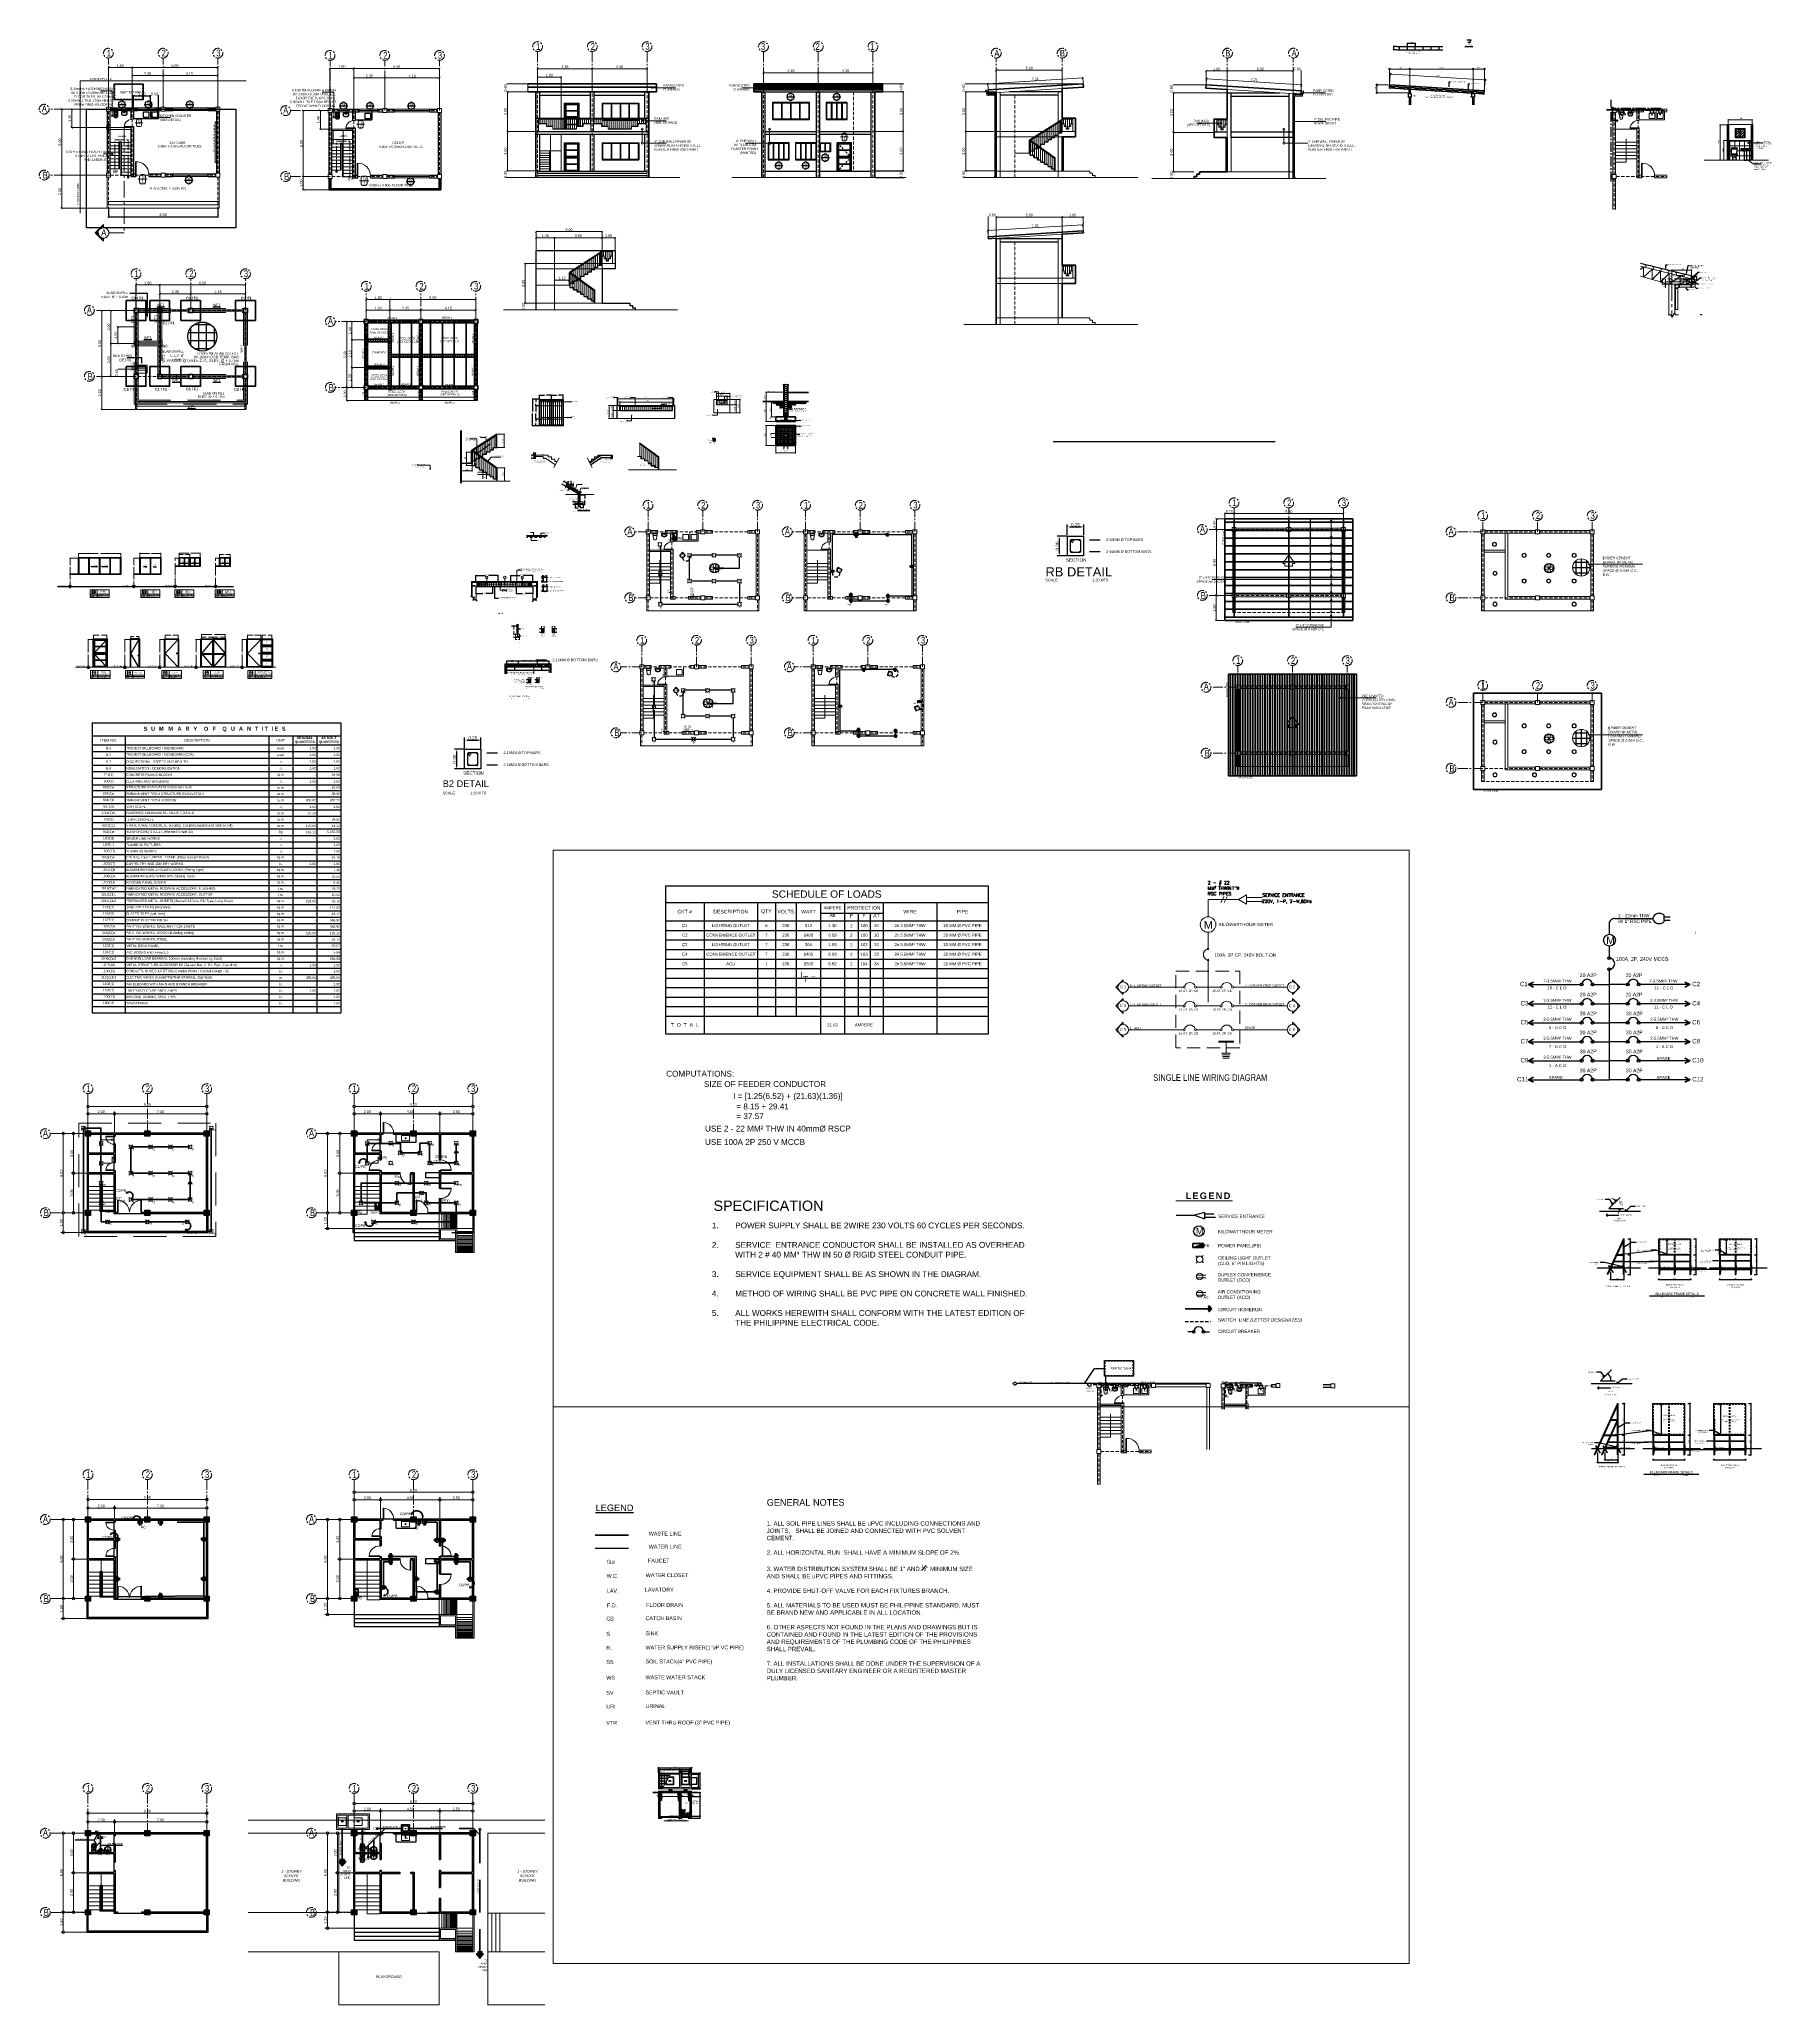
# Model space of a CAD drawing. Header units: metres. Extents: x -460 to 31334, y -1777 to 24987.
# Drawn here: x 127.7 to 258.8, y -900.4 to -751.4 of the extents above; entities that cross this region are included whole.
import ezdxf
from ezdxf import colors
from ezdxf.entities.mleader import LeaderData, LeaderLine
from ezdxf.enums import TextEntityAlignment as Align
from ezdxf.math import Vec2, Vec3

# ---------------------------------------------------------------- set-up
doc = ezdxf.new("R2010")
doc.units = ezdxf.units.M
doc.header["$MEASUREMENT"] = 0
for name, pattern in [('ACAD_ISO02W100', [15, 12, -3]), ('ACAD_ISO04W100', [30, 24, -3, 0, -3]), ('ACAD_ISO09W100', [45, 24, -3, 6, -3, 6, -3]), ('CENTER', [2, 1.25, -0.25, 0.25, -0.25]), ('CENTER2', [1.125, 0.75, -0.125, 0.125, -0.125]), ('CENTERX2', [4, 2.5, -0.5, 0.5, -0.5]), ('DASHED2', [0.375, 0.25, -0.125]), ('DASHEDX2', [1.5, 1, -0.5]), ('DURCHGEHEND', [0]), ('HIDDEN', [0.375, 0.25, -0.125]), ('HIDDEN2', [0.1875, 0.125, -0.0625])]:
    doc.linetypes.add(name, pattern=pattern)
doc.layers.get('Defpoints').update_dxf_attribs({"color": 2})
for name, color, linetype, lineweight in [('.3', 2, 'Continuous', 5), ('A-CENTERLINE', 1, 'CENTER', 5), ('A-WINDOW', 2, 'Continuous', 15), ('Anno_Dimension', 44, 'CENTERX2', 13), ('Arch_Door', 1, 'Continuous', 18), ('BARS', 1, 'Continuous', 5), ('BEAM', 6, 'Continuous', 9), ('CIRCUIT', 5, 'Continuous', 35), ('COLUMN', 1, 'Continuous', 5), ('COLUMNS', 5, 'Continuous', 25), ('CON. OUTLET', 7, 'Continuous', 20), ('DIM', 8, 'Continuous', 5), ('dim.', 10, 'Continuous', 15), ('DIM2', 1, 'Continuous', 9), ('DOOR', 6, 'Continuous', 20), ('DWNSPOUT', 3, 'Continuous', 5), ('fix', 8, 'Continuous', 13), ('FIXTURES AND FURNITURES', 1, 'Continuous', 20), ('HATCH', 2, 'Continuous', 5), ('j.arrowhd', 34, 'Continuous', 15), ('LIGHT', 7, 'Continuous', 25), ('LIGHTING', 7, 'Continuous', 20), ('MECHANICAL', 5, 'Continuous', 30), ('PURLINS', 2, 'Continuous', 20), ('ROOF', 1, 'Continuous', 25), ('S-COLUMN', 5, 'Continuous', 25), ('s.roofbeam', 95, 'Continuous', 20), ('TXT', 3, 'Continuous', 30), ('WFOTING', 202, 'Continuous', 15), ('WINDOW', 3, 'Continuous', 15)]:
    doc.layers.add(name, color=color, linetype=linetype, lineweight=lineweight)
for name, color, linetype, lineweight, true_color in [('00000000', 253, 'Continuous', 5, 0x828282), ('DW', 7, 'Continuous', 9, 0xff0a0a), ('DWS', 7, 'Continuous', 15, 0x0aff0a), ('SEWERLIN', 7, 'Continuous', 50, 0xe77904), ('SWITCH', 7, 'HIDDEN', 18, 0xff0a0a), ('WATER LINE', 7, 'ACAD_ISO04W100', 30, 0x0544ff)]:
    doc.layers.add(name, color=color, linetype=linetype, lineweight=lineweight, true_color=true_color)
for name, color, linetype in [('01 FURNITURE', 8, 'Continuous'), ('8', 8, 'Continuous'), ('Anno_Door Sched', 1, 'Continuous'), ('Anno_Flr. Level', 1, 'Continuous'), ('Anno_Win&Dr Sched', 1, 'Continuous'), ('FURN', 8, 'Continuous'), ('grid', 1, 'CENTER2'), ('GUTTER', 2, 'Continuous'), ('STANDARDEBENE', 7, 'DURCHGEHEND'), ('text', 3, 'Continuous'), ('wall', 7, 'Continuous')]:
    doc.layers.add(name, color=color, linetype=linetype)
doc.styles.add('1-20', font='ARIALN.TTF', dxfattribs={"height": 0.05})
doc.styles.add('20', font='arial.ttf', dxfattribs={"height": 0.06})
doc.styles.add('50', font='arial.ttf', dxfattribs={"height": 0.125})
doc.styles.add('AN100', font='ARIALN.TTF', dxfattribs={"height": 0.25})
doc.styles.add('Annotative', font='arial.ttf')
doc.styles.add('ARIAL', font='arial.ttf', dxfattribs={"height": 0.7})
doc.styles.add('ARND', font='')
doc.styles.add('ATTR', font='romans.shx', dxfattribs={"width": 0.8, "height": 1.2})
doc.styles.add('jan02', font='ARIALN.TTF', dxfattribs={"height": 0.2})
doc.styles.add('jan08', font='ARIALN.TTF', dxfattribs={"height": 0.25})
doc.styles.add('JANG', font='arial.ttf', dxfattribs={"height": 0.25})
doc.styles.add('rs', font='ARIALN.TTF')
doc.styles.add('SAM', font='arial.ttf', dxfattribs={"height": 0.15})
doc.styles.add('scale 75', font='ARIALN.TTF', dxfattribs={"height": 0.125})
doc.styles.get("Standard").update_dxf_attribs({"font": 'arial.ttf'})
doc.styles.get('ARND').set_extended_font_data('Arial Rounded MT Bold', bold=True)
doc.dimstyles.new('30', dxfattribs={"dimtxt": 0.2, "dimasz": 0.2, "dimexe": 0.1, "dimexo": 0.1, "dimgap": 0.09, "dimtad": 1, "dimlfac": 0.3, "dimzin": 0, "dimdsep": 46, "dimtxsty": 'Standard', "dimblk": 'OPEN90', "dimcen": 0.09, "dimadec": 0, "dimazin": 0, "dimtfac": 1, "dimtofl": 0, "dimtmove": 0, "dimatfit": 3, "dimldrblk": 'OPEN90', "dimfxl": 1, "dimtolj": 1, "dimtzin": 0, "dimlwd": 5, "dimlwe": 5, "dimarcsym": 0})
doc.dimstyles.new('50c', dxfattribs={"dimtxt": 0.125, "dimasz": 0.12, "dimexe": 0.05, "dimexo": 0.3, "dimgap": 0.025, "dimtad": 1, "dimzin": 0, "dimdsep": 46, "dimtxsty": 'Standard', "dimblk": 'DOTBLANK', "dimcen": 0.09, "dimclrd": 256, "dimclre": 256, "dimclrt": 7, "dimadec": 0, "dimazin": 0, "dimtfac": 1, "dimtix": 1, "dimtofl": 0, "dimtmove": 0, "dimatfit": 3, "dimfxl": 1, "dimtolj": 1, "dimtzin": 0, "dimarcsym": 0})
doc.dimstyles.new('BEAM', dxfattribs={"dimtxt": 0.04, "dimasz": 0.02, "dimexe": 0.025, "dimexo": 0.025, "dimgap": 0.025, "dimtad": 0, "dimzin": 0, "dimdsep": 46, "dimtxsty": 'rs', "dimblk": 'ARCHTICK', "dimcen": 0.025, "dimclrd": 1, "dimclre": 1, "dimclrt": 3, "dimadec": 0, "dimazin": 0, "dimtfac": 1, "dimtofl": 0, "dimtmove": 0, "dimatfit": 3, "dimldrblk": 'ARCHTICK', "dimfxl": 0.1, "dimtolj": 1, "dimtzin": 0, "dimarcsym": 0})
doc.dimstyles.new('beam me', dxfattribs={"dimtxt": 0.015, "dimasz": 0.01, "dimexe": 0, "dimexo": 0.02, "dimgap": 0.01, "dimtad": 0, "dimzin": 0, "dimdsep": 46, "dimtxsty": 'rs', "dimblk": 'ARCHTICK', "dimcen": 0, "dimclrd": 1, "dimclre": 1, "dimclrt": 3, "dimadec": 0, "dimazin": 0, "dimtfac": 1, "dimtofl": 0, "dimtmove": 0, "dimatfit": 3, "dimldrblk": 'ARCHTICK', "dimfxl": 0.1, "dimtolj": 1, "dimtzin": 0, "dimarcsym": 0})
doc.dimstyles.new('Copy of Ra_20', dxfattribs={"dimtxt": 0.05, "dimasz": 0.03, "dimexe": 0.025, "dimexo": 0.025, "dimgap": 0.025, "dimtad": 0, "dimzin": 0, "dimdsep": 46, "dimtxsty": 'rs', "dimblk": 'ARCHTICK', "dimcen": 0.025, "dimclrd": 1, "dimclre": 1, "dimclrt": 3, "dimadec": 0, "dimazin": 0, "dimtfac": 1, "dimtofl": 0, "dimtmove": 0, "dimatfit": 3, "dimldrblk": 'ARCHTICK', "dimfxl": 0.1, "dimtolj": 1, "dimtzin": 0, "dimarcsym": 0})
doc.dimstyles.new('D20', dxfattribs={"dimtxt": 0.25, "dimasz": 0.18, "dimexe": 0.18, "dimexo": 0.0625, "dimgap": 0.034, "dimtad": 1, "dimlfac": 0.2, "dimzin": 0, "dimdsep": 46, "dimtxsty": 'Standard', "dimcen": 0.09, "dimadec": 0, "dimazin": 0, "dimtfac": 1, "dimtofl": 0, "dimtmove": 0, "dimatfit": 3, "dimfxl": 1, "dimtolj": 1, "dimtzin": 0, "dimarcsym": 0})
doc.dimstyles.new('elev', dxfattribs={"dimtxt": 0.2, "dimasz": 0.18, "dimexe": 0.05, "dimexo": 0.05, "dimgap": 0.05, "dimtad": 1, "dimzin": 0, "dimdsep": 46, "dimtxsty": 'Standard', "dimblk": 'ARCHTICK', "dimcen": 0.025, "dimclrd": 256, "dimclre": 256, "dimadec": 0, "dimazin": 0, "dimtfac": 1, "dimtix": 1, "dimtofl": 0, "dimtmove": 0, "dimatfit": 3, "dimldrblk": 'ARCHTICK', "dimfxl": 0.1, "dimtolj": 1, "dimtzin": 0, "dimlwd": -1, "dimlwe": -1, "dimarcsym": 0})
doc.dimstyles.new('EMS', dxfattribs={"dimtxt": 0.15, "dimasz": 0.05, "dimexe": 0.05, "dimexo": 0.05, "dimgap": 0.05, "dimtad": 1, "dimzin": 0, "dimdsep": 46, "dimtxsty": 'Standard', "dimblk": 'DOT', "dimcen": 0.07, "dimclrd": 1, "dimclre": 1, "dimclrt": 254, "dimadec": 0, "dimazin": 0, "dimtfac": 1, "dimtofl": 0, "dimtmove": 0, "dimatfit": 2, "dimldrblk": 'DOT', "dimfxl": 1, "dimtolj": 1, "dimtzin": 0, "dimlwd": 5, "dimlwe": 0, "dimarcsym": 1})
doc.dimstyles.new('FOOTING', dxfattribs={"dimtxt": 0.07, "dimasz": 0.04, "dimexe": 0.025, "dimexo": 0.025, "dimgap": 0.025, "dimtad": 0, "dimzin": 0, "dimdsep": 46, "dimtxsty": 'rs', "dimblk": 'ARCHTICK', "dimcen": 0.025, "dimclrd": 106, "dimclre": 67, "dimclrt": 3, "dimadec": 0, "dimazin": 0, "dimtfac": 1, "dimtofl": 0, "dimtmove": 0, "dimatfit": 3, "dimldrblk": 'ARCHTICK', "dimfxl": 0.1, "dimtolj": 1, "dimtzin": 0, "dimlwd": 0, "dimlwe": 0, "dimarcsym": 0})
doc.dimstyles.new('jan20', dxfattribs={"dimtxt": 0.07, "dimasz": 0.05, "dimexe": 0.02, "dimexo": 0.02, "dimgap": 0.025, "dimtad": 1, "dimzin": 0, "dimdsep": 46, "dimtxsty": 'rs', "dimblk": 'ARCHTICK', "dimcen": 0.05, "dimclrd": 1, "dimclre": 1, "dimclrt": 3, "dimadec": 0, "dimazin": 0, "dimtfac": 1, "dimtix": 1, "dimtofl": 0, "dimtmove": 2, "dimatfit": 3, "dimldrblk": 'CLOSEDBLANK', "dimfxl": 1, "dimtolj": 1, "dimtzin": 0, "dimarcsym": 0})
doc.dimstyles.new('jan50', dxfattribs={"dimtxt": 0.1, "dimasz": 0.12, "dimexe": 0.05, "dimexo": 0.05, "dimgap": 0.05, "dimtad": 1, "dimzin": 0, "dimdsep": 46, "dimtxsty": 'rs', "dimblk": 'ORIGIN', "dimcen": 0.06, "dimclrd": 256, "dimclre": 256, "dimadec": 0, "dimazin": 0, "dimtfac": 1, "dimtix": 1, "dimtofl": 0, "dimtmove": 0, "dimatfit": 3, "dimldrblk": 'OPEN90', "dimfxl": 1, "dimtolj": 1, "dimtzin": 0, "dimlwd": -1, "dimlwe": -1, "dimarcsym": 0})
doc.dimstyles.new('JANG20', dxfattribs={"dimtxt": 0.05, "dimasz": 0.05, "dimexe": 0.025, "dimexo": 0.025, "dimgap": 0.025, "dimtad": 1, "dimzin": 1, "dimdsep": 46, "dimtxsty": 'Standard', "dimblk": 'DOTBLANK', "dimcen": 0.025, "dimclrd": 8, "dimclre": 8, "dimazin": 0, "dimtfac": 1, "dimtix": 1, "dimtmove": 0, "dimatfit": 3, "dimldrblk": 'CLOSEDBLANK', "dimfxl": 1, "dimlwd": -1, "dimlwe": -1, "dimarcsym": 0})
doc.dimstyles.new('Ra_20', dxfattribs={"dimtxt": 0.09, "dimasz": 0.05, "dimexe": 0.025, "dimexo": 0.025, "dimgap": 0.025, "dimtad": 0, "dimzin": 0, "dimdsep": 46, "dimtxsty": 'rs', "dimblk": 'ARCHTICK', "dimcen": 0.025, "dimclrd": 1, "dimclre": 1, "dimclrt": 3, "dimadec": 0, "dimazin": 0, "dimtfac": 1, "dimtofl": 0, "dimtmove": 0, "dimatfit": 3, "dimldrblk": 'ARCHTICK', "dimfxl": 0.1, "dimtolj": 1, "dimtzin": 0, "dimarcsym": 0})
doc.dimstyles.get("Standard").update_dxf_attribs({"dimtxt": 0.2, "dimasz": 0.2, "dimexe": 0.18, "dimexo": 0.05, "dimgap": 0.05, "dimtad": 1, "dimzin": 0, "dimdsep": 46, "dimtxsty": 'Standard', "dimblk": 'DOTBLANK', "dimcen": 0.09, "dimclrd": 256, "dimclre": 256, "dimaunit": 1, "dimadec": 6, "dimazin": 0, "dimtfac": 1, "dimtix": 1, "dimtofl": 0, "dimtmove": 0, "dimatfit": 3, "dimfxl": 1, "dimtolj": 1, "dimtzin": 0, "dimlwd": -1, "dimlwe": -1, "dimarcsym": 0})
doc.dimstyles.new('truss', dxfattribs={"dimtxt": 0.1, "dimasz": 0.05, "dimexe": 0.05, "dimexo": 0.05, "dimgap": 0.05, "dimtad": 1, "dimzin": 0, "dimdsep": 46, "dimtxsty": 'Standard', "dimblk": 'ARCHTICK', "dimcen": 0.05, "dimclrd": 256, "dimclre": 256, "dimadec": 0, "dimazin": 0, "dimtfac": 1, "dimtix": 1, "dimtofl": 0, "dimtmove": 0, "dimatfit": 3, "dimldrblk": 'ARCHTICK', "dimfxl": 0.1, "dimtolj": 1, "dimtzin": 0, "dimlwd": 5, "dimlwe": 5, "dimarcsym": 0})
pattern_1 = [(50, (285.05972, -1113.30092), (0.215178055, -0.01882564), [0.0225, -0.2475]), (355, (285.05972, -1113.30092), (-0.0416254, 0.22565764), [0.018, -0.198]), (100.4514, (285.07765, -1113.3025), (0.17355281, 0.20683186), [0.01912206, -0.21034263]), (46.1842, (285.05972, -1113.24092), (0.32017231, -0.0496557), [0.03375, -0.37125]), (96.6356, (285.0864, -1113.24506), (0.2803988, 0.29223536), [0.0286831, -0.3155139]), (351.1842, (285.05972, -1113.24092), (0.28039858, 0.29223558), [0.027, -0.297]), (21, (285.08972, -1113.25592), (0.17907212, -0.12078567), [0.0225, -0.2475]), (326, (285.08972, -1113.25592), (0.0729946, 0.21754501), [0.018, -0.198]), (71.4514, (285.10464, -1113.26599), (0.25206679, 0.09675915), [0.01912206, -0.21034263]), (37.5, (285.05972, -1113.30092), (0.003647957, 0.099868156), [0, -0.1956, 0, -0.201, 0, -0.19875]), (7.5, (285.05972, -1113.30092), (0.07892086, 0.118323514), [0, -0.1146, 0, -0.1911, 0, -0.07575]), (327.5, (284.99282, -1113.30092), (0.16014673, -0.006766462), [0, -0.075, 0, -0.234, 0, -0.3105]), (317.5, (284.96282, -1113.30092), (0.17495585, 0.030031495), [0, -0.0975, 0, -0.1554, 0, -0.2205])]

# ---------------------------------------------------------------- blocks, each defined once
blk = doc.blocks.new('_ArchTick')
at = {"color": 0, "linetype": 'ByBlock', "const_width": 0.15}
blk.add_lwpolyline([(-0.5, -0.5), (0.5, 0.5)], dxfattribs=at)
blk = doc.blocks.new('*D294')
at = {"layer": 'Defpoints', "color": 0, "transparency": 16777216}
for p in [(149.75, -756.8), (147.72, -761.8), (149.75, -761.8)]:
    blk.add_point(p, dxfattribs=at)
at = {"layer": 'DIM', "transparency": 16777216}
for p, q in [((149.7, -756.8), (147.67, -756.8)), ((147.72, -756.8), (147.72, -761.8)), ((149.7, -761.8), (147.67, -761.8))]:
    blk.add_line(p, q, dxfattribs=at)
at = {"layer": 'DIM', "transparency": 16777216, "xscale": 0.18, "yscale": 0.18, "zscale": 0.18}
for p, rotation in [((147.72, -756.8), 90), ((147.72, -761.8), 270)]:
    blk.add_blockref('_ArchTick', p, dxfattribs=dict(at, rotation=rotation))
at = {"layer": 'DIM', "color": 0, "lineweight": 9, "transparency": 16777216, "insert": (147.57, -759.3), "char_height": 0.2, "attachment_point": 5, "rotation": 90}
blk.add_mtext('\\A1;5.00', dxfattribs=at)
blk = doc.blocks.new('*D295')
at = {"layer": 'Defpoints', "color": 0, "transparency": 16777216}
for p in [(151.55, -753.61), (149.75, -756.8), (151.55, -756.8)]:
    blk.add_point(p, dxfattribs=at)
at = {"layer": 'DIM', "transparency": 16777216}
for p, q in [((149.75, -756.75), (149.75, -753.56)), ((149.75, -753.61), (151.55, -753.61)), ((151.55, -756.75), (151.55, -753.56))]:
    blk.add_line(p, q, dxfattribs=at)
at = {"layer": 'DIM', "transparency": 16777216, "xscale": 0.18, "yscale": 0.18, "zscale": 0.18, "rotation": 180}
blk.add_blockref('_ArchTick', (149.75, -753.61), dxfattribs=at)
at = {"layer": 'DIM', "transparency": 16777216, "xscale": 0.18, "yscale": 0.18, "zscale": 0.18}
blk.add_blockref('_ArchTick', (151.55, -753.61), dxfattribs=at)
at = {"layer": 'DIM', "color": 0, "lineweight": 9, "transparency": 16777216, "insert": (150.65, -753.46), "char_height": 0.2, "attachment_point": 5}
blk.add_mtext('\\A1;1.80', dxfattribs=at)
blk = doc.blocks.new('*D296')
at = {"layer": 'Defpoints', "color": 0, "transparency": 16777216}
for p in [(158.05, -753.61), (151.55, -756.8), (158.05, -756.8)]:
    blk.add_point(p, dxfattribs=at)
at = {"layer": 'DIM', "transparency": 16777216}
for p, q in [((151.55, -756.75), (151.55, -753.56)), ((151.55, -753.61), (158.05, -753.61)), ((158.05, -756.75), (158.05, -753.56))]:
    blk.add_line(p, q, dxfattribs=at)
at = {"layer": 'DIM', "transparency": 16777216, "xscale": 0.18, "yscale": 0.18, "zscale": 0.18, "rotation": 180}
blk.add_blockref('_ArchTick', (151.55, -753.61), dxfattribs=at)
at = {"layer": 'DIM', "transparency": 16777216, "xscale": 0.18, "yscale": 0.18, "zscale": 0.18}
blk.add_blockref('_ArchTick', (158.05, -753.61), dxfattribs=at)
at = {"layer": 'DIM', "color": 0, "lineweight": 9, "transparency": 16777216, "insert": (154.8, -753.46), "char_height": 0.2, "attachment_point": 5}
blk.add_mtext('\\A1;6.50', dxfattribs=at)
blk = doc.blocks.new('*D297')
at = {"layer": 'Defpoints', "color": 0, "transparency": 16777216}
for p in [(158.05, -754.33), (153.9, -756.8), (158.05, -756.8)]:
    blk.add_point(p, dxfattribs=at)
at = {"layer": 'DIM', "transparency": 16777216}
for p, q in [((153.9, -756.75), (153.9, -754.28)), ((153.9, -754.33), (158.05, -754.33)), ((158.05, -756.75), (158.05, -754.28))]:
    blk.add_line(p, q, dxfattribs=at)
at = {"layer": 'DIM', "transparency": 16777216, "xscale": 0.18, "yscale": 0.18, "zscale": 0.18, "rotation": 180}
blk.add_blockref('_ArchTick', (153.9, -754.33), dxfattribs=at)
at = {"layer": 'DIM', "transparency": 16777216, "xscale": 0.18, "yscale": 0.18, "zscale": 0.18}
blk.add_blockref('_ArchTick', (158.05, -754.33), dxfattribs=at)
at = {"layer": 'DIM', "color": 0, "lineweight": 9, "transparency": 16777216, "insert": (155.98, -754.18), "char_height": 0.2, "attachment_point": 5}
blk.add_mtext('\\A1;4.15', dxfattribs=at)
blk = doc.blocks.new('*D305')
at = {"color": 1, "lineweight": -2, "transparency": 16777216}
for p, q in [((160.82, -792.48), (160.82, -792.01)), ((160.82, -792.04), (161.52, -792.04)), ((162.49, -792.04), (161.79, -792.04)), ((162.49, -792.48), (162.49, -792.01))]:
    blk.add_line(p, q, dxfattribs=at)
at = {"layer": 'Defpoints', "color": 0, "lineweight": 9, "transparency": 16777216}
for p in [(160.82, -792.5), (162.49, -792.04), (162.49, -792.5)]:
    blk.add_point(p, dxfattribs=at)
at = {"color": 1, "lineweight": -2, "transparency": 16777216, "xscale": 0.05, "yscale": 0.05, "zscale": 0.05, "rotation": 180}
blk.add_blockref('_ArchTick', (160.82, -792.04), dxfattribs=at)
at = {"color": 1, "lineweight": -2, "transparency": 16777216, "xscale": 0.05, "yscale": 0.05, "zscale": 0.05}
blk.add_blockref('_ArchTick', (162.49, -792.04), dxfattribs=at)
at = {"color": 3, "transparency": 16777216, "insert": (161.66, -792.04), "char_height": 0.09, "attachment_point": 5, "style": 'rs'}
blk.add_mtext('\\A1;{\\H1.6667x;L/3}', dxfattribs=at)
blk = doc.blocks.new('*D306')
at = {"color": 1, "lineweight": -2, "transparency": 16777216}
for p, q in [((163.46, -792.48), (163.46, -792.01)), ((163.46, -792.04), (164.16, -792.04)), ((165.12, -792.04), (164.42, -792.04)), ((165.12, -792.48), (165.12, -792.01))]:
    blk.add_line(p, q, dxfattribs=at)
at = {"layer": 'Defpoints', "color": 0, "lineweight": 9, "transparency": 16777216}
for p in [(163.46, -792.04), (163.46, -792.5), (165.12, -792.5)]:
    blk.add_point(p, dxfattribs=at)
at = {"color": 1, "lineweight": -2, "transparency": 16777216, "xscale": 0.05, "yscale": 0.05, "zscale": 0.05, "rotation": 180}
blk.add_blockref('_ArchTick', (163.46, -792.04), dxfattribs=at)
at = {"color": 1, "lineweight": -2, "transparency": 16777216, "xscale": 0.05, "yscale": 0.05, "zscale": 0.05}
blk.add_blockref('_ArchTick', (165.12, -792.04), dxfattribs=at)
at = {"color": 3, "transparency": 16777216, "insert": (164.29, -792.04), "char_height": 0.09, "attachment_point": 5, "style": 'rs'}
blk.add_mtext('\\A1;{\\H1.6667x;L/3}', dxfattribs=at)
blk = doc.blocks.new('*D307')
at = {"color": 1, "lineweight": -2, "transparency": 16777216}
for p, q in [((160.82, -792.93), (160.82, -793.43)), ((160.82, -793.41), (161.31, -793.41)), ((162.07, -793.41), (161.58, -793.41)), ((162.07, -792.93), (162.07, -793.43))]:
    blk.add_line(p, q, dxfattribs=at)
at = {"layer": 'Defpoints', "color": 0, "lineweight": 9, "transparency": 16777216}
for p in [(160.82, -792.9), (162.07, -792.9), (162.07, -793.41)]:
    blk.add_point(p, dxfattribs=at)
at = {"color": 1, "lineweight": -2, "transparency": 16777216, "xscale": 0.05, "yscale": 0.05, "zscale": 0.05, "rotation": 180}
blk.add_blockref('_ArchTick', (160.82, -793.41), dxfattribs=at)
at = {"color": 1, "lineweight": -2, "transparency": 16777216, "xscale": 0.05, "yscale": 0.05, "zscale": 0.05}
blk.add_blockref('_ArchTick', (162.07, -793.41), dxfattribs=at)
at = {"color": 3, "transparency": 16777216, "insert": (161.45, -793.41), "char_height": 0.09, "attachment_point": 5, "style": 'rs'}
blk.add_mtext('\\A1;{\\H1.6667x;L/4}', dxfattribs=at)
blk = doc.blocks.new('*D308')
at = {"color": 1, "lineweight": -2, "transparency": 16777216}
for p, q in [((163.87, -792.93), (163.87, -793.43)), ((163.87, -793.4), (164.36, -793.4)), ((165.12, -793.4), (164.63, -793.4)), ((165.12, -792.93), (165.12, -793.43))]:
    blk.add_line(p, q, dxfattribs=at)
at = {"layer": 'Defpoints', "color": 0, "lineweight": 9, "transparency": 16777216}
for p in [(163.87, -792.9), (163.87, -793.4), (165.12, -792.9)]:
    blk.add_point(p, dxfattribs=at)
at = {"color": 1, "lineweight": -2, "transparency": 16777216, "xscale": 0.05, "yscale": 0.05, "zscale": 0.05, "rotation": 180}
blk.add_blockref('_ArchTick', (163.87, -793.4), dxfattribs=at)
at = {"color": 1, "lineweight": -2, "transparency": 16777216, "xscale": 0.05, "yscale": 0.05, "zscale": 0.05}
blk.add_blockref('_ArchTick', (165.12, -793.4), dxfattribs=at)
at = {"color": 3, "transparency": 16777216, "insert": (164.5, -793.4), "char_height": 0.09, "attachment_point": 5, "style": 'rs'}
blk.add_mtext('\\A1;{\\H1.6667x;L/4}', dxfattribs=at)
blk = doc.blocks.new('*D316')
at = {"color": 1, "lineweight": -2, "transparency": 16777216}
for p, q in [((165.9, -792.13), (165.9, -792.03)), ((165.9, -792.06), (165.98, -792.06)), ((166.2, -792.06), (166.12, -792.06)), ((166.2, -792.13), (166.2, -792.03))]:
    blk.add_line(p, q, dxfattribs=at)
at = {"layer": 'Defpoints', "color": 0, "lineweight": 9, "transparency": 16777216}
for p in [(165.9, -792.16), (166.2, -792.06), (166.2, -792.16)]:
    blk.add_point(p, dxfattribs=at)
at = {"color": 1, "lineweight": -2, "transparency": 16777216, "xscale": 0.02, "yscale": 0.02, "zscale": 0.02, "rotation": 180}
blk.add_blockref('_ArchTick', (165.9, -792.06), dxfattribs=at)
at = {"color": 1, "lineweight": -2, "transparency": 16777216, "xscale": 0.02, "yscale": 0.02, "zscale": 0.02}
blk.add_blockref('_ArchTick', (166.2, -792.06), dxfattribs=at)
at = {"color": 3, "transparency": 16777216, "insert": (166.05, -792.06), "char_height": 0.04, "attachment_point": 5, "style": 'rs'}
blk.add_mtext('\\A1;0.30', dxfattribs=at)
blk = doc.blocks.new('*D317')
at = {"color": 1, "lineweight": -2, "transparency": 16777216}
for p, q in [((165.87, -792.16), (165.78, -792.16)), ((165.87, -792.56), (165.78, -792.56)), ((165.81, -792.16), (165.81, -792.29)), ((165.81, -792.56), (165.81, -792.42))]:
    blk.add_line(p, q, dxfattribs=at)
at = {"layer": 'Defpoints', "color": 0, "lineweight": 9, "transparency": 16777216}
for p in [(165.81, -792.56), (165.9, -792.16), (165.9, -792.56)]:
    blk.add_point(p, dxfattribs=at)
at = {"color": 1, "lineweight": -2, "transparency": 16777216, "xscale": 0.02, "yscale": 0.02, "zscale": 0.02}
for p, rotation in [((165.81, -792.16), 90), ((165.81, -792.56), 270)]:
    blk.add_blockref('_ArchTick', p, dxfattribs=dict(at, rotation=rotation))
at = {"color": 3, "transparency": 16777216, "insert": (165.81, -792.36), "char_height": 0.04, "attachment_point": 5, "rotation": 90, "style": 'rs'}
blk.add_mtext('\\A1;0.40', dxfattribs=at)
blk = doc.blocks.new('*D318')
at = {"color": 1, "lineweight": -2, "transparency": 16777216}
for p, q in [((165.92, -792.83), (165.92, -792.74)), ((165.92, -792.76), (166, -792.76)), ((166.22, -792.76), (166.14, -792.76)), ((166.22, -792.83), (166.22, -792.74))]:
    blk.add_line(p, q, dxfattribs=at)
at = {"layer": 'Defpoints', "color": 0, "lineweight": 9, "transparency": 16777216}
for p in [(165.92, -792.86), (166.22, -792.76), (166.22, -792.86)]:
    blk.add_point(p, dxfattribs=at)
at = {"color": 1, "lineweight": -2, "transparency": 16777216, "xscale": 0.02, "yscale": 0.02, "zscale": 0.02, "rotation": 180}
blk.add_blockref('_ArchTick', (165.92, -792.76), dxfattribs=at)
at = {"color": 1, "lineweight": -2, "transparency": 16777216, "xscale": 0.02, "yscale": 0.02, "zscale": 0.02}
blk.add_blockref('_ArchTick', (166.22, -792.76), dxfattribs=at)
at = {"color": 3, "transparency": 16777216, "insert": (166.07, -792.76), "char_height": 0.04, "attachment_point": 5, "style": 'rs'}
blk.add_mtext('\\A1;0.30', dxfattribs=at)
blk = doc.blocks.new('*D319')
at = {"color": 1, "lineweight": -2, "transparency": 16777216}
for p, q in [((165.9, -792.86), (165.81, -792.86)), ((165.9, -793.26), (165.81, -793.26)), ((165.83, -792.86), (165.83, -792.99)), ((165.83, -793.26), (165.83, -793.13))]:
    blk.add_line(p, q, dxfattribs=at)
at = {"layer": 'Defpoints', "color": 0, "lineweight": 9, "transparency": 16777216}
for p in [(165.83, -793.26), (165.92, -792.86), (165.92, -793.26)]:
    blk.add_point(p, dxfattribs=at)
at = {"color": 1, "lineweight": -2, "transparency": 16777216, "xscale": 0.02, "yscale": 0.02, "zscale": 0.02}
for p, rotation in [((165.83, -792.86), 90), ((165.83, -793.26), 270)]:
    blk.add_blockref('_ArchTick', p, dxfattribs=dict(at, rotation=rotation))
at = {"color": 3, "transparency": 16777216, "insert": (165.83, -793.06), "char_height": 0.04, "attachment_point": 5, "rotation": 90, "style": 'rs'}
blk.add_mtext('\\A1;0.40', dxfattribs=at)
blk = doc.blocks.new('*D320')
at = {"color": 67, "lineweight": 0, "transparency": 16777216}
for p, q in [((163.8, -796.5), (163.67, -796.5)), ((163.8, -796.75), (163.67, -796.75))]:
    blk.add_line(p, q, dxfattribs=at)
at = {"color": 106, "lineweight": 0, "transparency": 16777216}
for p, q in [((163.69, -796.5), (163.69, -796.56)), ((163.69, -796.75), (163.69, -796.69))]:
    blk.add_line(p, q, dxfattribs=at)
at = {"layer": 'Defpoints', "color": 0, "lineweight": 9, "transparency": 16777216}
for p in [(163.69, -796.75), (163.82, -796.5), (163.82, -796.75)]:
    blk.add_point(p, dxfattribs=at)
at = {"color": 106, "lineweight": 0, "transparency": 16777216, "xscale": 0.04, "yscale": 0.04, "zscale": 0.04}
for p, rotation in [((163.69, -796.5), 90), ((163.69, -796.75), 270)]:
    blk.add_blockref('_ArchTick', p, dxfattribs=dict(at, rotation=rotation))
at = {"color": 3, "transparency": 16777216, "insert": (163.69, -796.62), "char_height": 0.07, "attachment_point": 5, "rotation": 90, "style": 'rs'}
blk.add_mtext('\\A1;{\\H0.55556x;0.25}', dxfattribs=at)
blk = doc.blocks.new('*D321')
at = {"color": 67, "lineweight": 0, "transparency": 16777216}
for p, q in [((163.82, -796.77), (163.82, -796.92)), ((164.12, -796.77), (164.12, -796.92))]:
    blk.add_line(p, q, dxfattribs=at)
at = {"color": 106, "lineweight": 0, "transparency": 16777216}
for p, q in [((163.82, -796.89), (163.91, -796.89)), ((164.12, -796.89), (164.04, -796.89))]:
    blk.add_line(p, q, dxfattribs=at)
at = {"layer": 'Defpoints', "color": 0, "lineweight": 9, "transparency": 16777216}
for p in [(163.82, -796.75), (164.12, -796.75), (164.12, -796.89)]:
    blk.add_point(p, dxfattribs=at)
at = {"color": 106, "lineweight": 0, "transparency": 16777216, "xscale": 0.04, "yscale": 0.04, "zscale": 0.04, "rotation": 180}
blk.add_blockref('_ArchTick', (163.82, -796.89), dxfattribs=at)
at = {"color": 106, "lineweight": 0, "transparency": 16777216, "xscale": 0.04, "yscale": 0.04, "zscale": 0.04}
blk.add_blockref('_ArchTick', (164.12, -796.89), dxfattribs=at)
at = {"color": 3, "transparency": 16777216, "insert": (163.97, -796.89), "char_height": 0.07, "attachment_point": 5, "style": 'rs'}
blk.add_mtext('\\A1;{\\H0.55556x;0.30}', dxfattribs=at)
blk = doc.blocks.new('*D309')
at = {"color": 67, "lineweight": 0, "transparency": 16777216}
for p, q in [((163.72, -795.9), (163.67, -795.9)), ((163.8, -796.5), (163.67, -796.5))]:
    blk.add_line(p, q, dxfattribs=at)
at = {"color": 106, "lineweight": 0, "transparency": 16777216}
for p, q in [((163.69, -795.9), (163.69, -796.13)), ((163.69, -796.5), (163.69, -796.27))]:
    blk.add_line(p, q, dxfattribs=at)
at = {"layer": 'Defpoints', "color": 0, "lineweight": 9, "transparency": 16777216}
for p in [(163.69, -795.9), (163.75, -795.9), (163.82, -796.5)]:
    blk.add_point(p, dxfattribs=at)
at = {"color": 106, "lineweight": 0, "transparency": 16777216, "xscale": 0.04, "yscale": 0.04, "zscale": 0.04}
for p, rotation in [((163.69, -795.9), 90), ((163.69, -796.5), 270)]:
    blk.add_blockref('_ArchTick', p, dxfattribs=dict(at, rotation=rotation))
at = {"color": 3, "transparency": 16777216, "insert": (163.69, -796.2), "char_height": 0.07, "attachment_point": 5, "rotation": 90, "style": 'rs'}
blk.add_mtext('\\A1;{\\H0.55556x;0.60}', dxfattribs=at)
blk = doc.blocks.new('*D324')
at = {"layer": 'Defpoints', "color": 0, "transparency": 16777216}
for p in [(153.9, -754.33), (151.55, -756.8), (153.9, -756.8)]:
    blk.add_point(p, dxfattribs=at)
at = {"layer": 'DIM', "transparency": 16777216}
for p, q in [((151.55, -756.75), (151.55, -754.28)), ((151.55, -754.33), (153.9, -754.33)), ((153.9, -756.75), (153.9, -754.28))]:
    blk.add_line(p, q, dxfattribs=at)
at = {"layer": 'DIM', "transparency": 16777216, "xscale": 0.18, "yscale": 0.18, "zscale": 0.18, "rotation": 180}
blk.add_blockref('_ArchTick', (151.55, -754.33), dxfattribs=at)
at = {"layer": 'DIM', "transparency": 16777216, "xscale": 0.18, "yscale": 0.18, "zscale": 0.18}
blk.add_blockref('_ArchTick', (153.9, -754.33), dxfattribs=at)
at = {"layer": 'DIM', "color": 0, "lineweight": 9, "transparency": 16777216, "insert": (152.73, -754.18), "char_height": 0.2, "attachment_point": 5}
blk.add_mtext('\\A1;2.35', dxfattribs=at)
blk = doc.blocks.new('*D325')
at = {"layer": 'Defpoints', "color": 0, "transparency": 16777216}
for p in [(149.75, -756.8), (149.02, -758.2), (149.85, -758.2)]:
    blk.add_point(p, dxfattribs=at)
at = {"layer": 'DIM', "transparency": 16777216}
for p, q in [((149.7, -756.8), (148.97, -756.8)), ((149.02, -756.8), (149.02, -758.2)), ((149.8, -758.2), (148.97, -758.2))]:
    blk.add_line(p, q, dxfattribs=at)
at = {"layer": 'DIM', "transparency": 16777216, "xscale": 0.18, "yscale": 0.18, "zscale": 0.18}
for p, rotation in [((149.02, -756.8), 90), ((149.02, -758.2), 270)]:
    blk.add_blockref('_ArchTick', p, dxfattribs=dict(at, rotation=rotation))
at = {"layer": 'DIM', "color": 0, "lineweight": 9, "transparency": 16777216, "insert": (148.86, -757.5), "char_height": 0.2, "attachment_point": 5, "rotation": 90}
blk.add_mtext('\\A1;1.40', dxfattribs=at)
blk = doc.blocks.new('*D326')
at = {"layer": 'Defpoints', "color": 0, "transparency": 16777216}
for p in [(169.64, -753.63), (165.49, -755.38), (169.64, -755.38)]:
    blk.add_point(p, dxfattribs=at)
at = {"layer": 'DIM', "transparency": 16777216}
for p, q in [((165.49, -755.33), (165.49, -753.58)), ((165.49, -753.63), (169.64, -753.63)), ((169.64, -755.33), (169.64, -753.58))]:
    blk.add_line(p, q, dxfattribs=at)
at = {"layer": 'DIM', "transparency": 16777216, "xscale": 0.18, "yscale": 0.18, "zscale": 0.18, "rotation": 180}
blk.add_blockref('_ArchTick', (165.49, -753.63), dxfattribs=at)
at = {"layer": 'DIM', "transparency": 16777216, "xscale": 0.18, "yscale": 0.18, "zscale": 0.18}
blk.add_blockref('_ArchTick', (169.64, -753.63), dxfattribs=at)
at = {"layer": 'DIM', "color": 0, "lineweight": 9, "transparency": 16777216, "insert": (167.56, -753.48), "char_height": 0.2, "attachment_point": 5}
blk.add_mtext('\\A1;4.15', dxfattribs=at)
blk = doc.blocks.new('*D327')
at = {"layer": 'Defpoints', "color": 0, "transparency": 16777216}
for p in [(169.64, -753.63), (169.64, -755.38), (173.79, -755.38)]:
    blk.add_point(p, dxfattribs=at)
at = {"layer": 'DIM', "transparency": 16777216}
for p, q in [((169.64, -755.33), (169.64, -753.58)), ((173.79, -753.63), (169.64, -753.63)), ((173.79, -755.33), (173.79, -753.58))]:
    blk.add_line(p, q, dxfattribs=at)
at = {"layer": 'DIM', "transparency": 16777216, "xscale": 0.18, "yscale": 0.18, "zscale": 0.18, "rotation": 180}
blk.add_blockref('_ArchTick', (169.64, -753.63), dxfattribs=at)
at = {"layer": 'DIM', "transparency": 16777216, "xscale": 0.18, "yscale": 0.18, "zscale": 0.18}
blk.add_blockref('_ArchTick', (173.79, -753.63), dxfattribs=at)
at = {"layer": 'DIM', "color": 0, "lineweight": 9, "transparency": 16777216, "insert": (171.71, -753.48), "char_height": 0.2, "attachment_point": 5}
blk.add_mtext('\\A1;4.15', dxfattribs=at)
blk = doc.blocks.new('*D328')
at = {"layer": 'Defpoints', "color": 0, "transparency": 16777216}
for p in [(165.49, -758.38), (163.2, -761.38), (165.49, -761.38)]:
    blk.add_point(p, dxfattribs=at)
at = {"layer": 'DIM', "transparency": 16777216}
for p, q in [((165.44, -758.38), (163.15, -758.38)), ((163.2, -758.38), (163.2, -761.38)), ((165.44, -761.38), (163.15, -761.38))]:
    blk.add_line(p, q, dxfattribs=at)
at = {"layer": 'DIM', "transparency": 16777216, "xscale": 0.18, "yscale": 0.18, "zscale": 0.18}
for p, rotation in [((163.2, -758.38), 90), ((163.2, -761.38), 270)]:
    blk.add_blockref('_ArchTick', p, dxfattribs=dict(at, rotation=rotation))
at = {"layer": 'DIM', "color": 0, "lineweight": 9, "transparency": 16777216, "insert": (163.05, -759.88), "char_height": 0.2, "attachment_point": 5, "rotation": 90}
blk.add_mtext('\\A1;3.00', dxfattribs=at)
blk = doc.blocks.new('*D329')
at = {"layer": 'Defpoints', "color": 0, "transparency": 16777216}
for p in [(163.2, -761.88), (165.36, -761.38), (165.36, -761.88)]:
    blk.add_point(p, dxfattribs=at)
at = {"layer": 'DIM', "transparency": 16777216}
for p, q in [((165.31, -761.38), (163.15, -761.38)), ((165.31, -761.88), (163.15, -761.88))]:
    blk.add_line(p, q, dxfattribs=at)
at = {"layer": 'DIM', "color": 0, "lineweight": 9, "transparency": 16777216, "insert": (163.05, -761.63), "char_height": 0.2, "attachment_point": 5, "rotation": 90}
blk.add_mtext('\\A1;0.50', dxfattribs=at)
blk = doc.blocks.new('*D330')
at = {"layer": 'Defpoints', "color": 0, "transparency": 16777216}
for p in [(165.49, -755.38), (167.29, -754.26), (167.29, -755.63)]:
    blk.add_point(p, dxfattribs=at)
at = {"layer": 'DIM', "transparency": 16777216}
for p, q in [((165.49, -755.33), (165.49, -754.21)), ((165.49, -754.26), (167.29, -754.26)), ((167.29, -755.58), (167.29, -754.21))]:
    blk.add_line(p, q, dxfattribs=at)
at = {"layer": 'DIM', "transparency": 16777216, "xscale": 0.18, "yscale": 0.18, "zscale": 0.18, "rotation": 180}
blk.add_blockref('_ArchTick', (165.49, -754.26), dxfattribs=at)
at = {"layer": 'DIM', "transparency": 16777216, "xscale": 0.18, "yscale": 0.18, "zscale": 0.18}
blk.add_blockref('_ArchTick', (167.29, -754.26), dxfattribs=at)
at = {"layer": 'DIM', "color": 0, "lineweight": 9, "transparency": 16777216, "insert": (166.39, -754.11), "char_height": 0.2, "attachment_point": 5}
blk.add_mtext('\\A1;1.80', dxfattribs=at)
blk = doc.blocks.new('*D331')
at = {"layer": 'Defpoints', "color": 0, "transparency": 16777216}
for p in [(165.38, -768.4), (164.56, -771.4), (165.38, -771.4)]:
    blk.add_point(p, dxfattribs=at)
at = {"layer": 'DIM', "transparency": 16777216}
for p, q in [((165.33, -768.4), (164.51, -768.4)), ((164.56, -768.4), (164.56, -771.4)), ((165.33, -771.4), (164.51, -771.4))]:
    blk.add_line(p, q, dxfattribs=at)
at = {"layer": 'DIM', "transparency": 16777216, "xscale": 0.18, "yscale": 0.18, "zscale": 0.18}
for p, rotation in [((164.56, -768.4), 90), ((164.56, -771.4), 270)]:
    blk.add_blockref('_ArchTick', p, dxfattribs=dict(at, rotation=rotation))
at = {"layer": 'DIM', "color": 0, "lineweight": 9, "transparency": 16777216, "insert": (164.41, -769.9), "char_height": 0.2, "attachment_point": 5, "rotation": 90}
blk.add_mtext('\\A1;3.00', dxfattribs=at)
blk = doc.blocks.new('*D332')
at = {"layer": 'Defpoints', "color": 0, "transparency": 16777216}
for p in [(165.38, -771.4), (164.56, -771.9), (165.38, -771.9)]:
    blk.add_point(p, dxfattribs=at)
at = {"layer": 'DIM', "transparency": 16777216}
for p, q in [((165.33, -771.4), (164.51, -771.4)), ((165.33, -771.9), (164.51, -771.9))]:
    blk.add_line(p, q, dxfattribs=at)
at = {"layer": 'DIM', "color": 0, "lineweight": 9, "transparency": 16777216, "insert": (164.41, -771.65), "char_height": 0.2, "attachment_point": 5, "rotation": 90}
blk.add_mtext('\\A1;0.50', dxfattribs=at)
blk = doc.blocks.new('*D333')
at = {"layer": 'Defpoints', "color": 0, "transparency": 16777216}
for p in [(164.76, -755.38), (163.2, -758.38), (165.36, -758.38)]:
    blk.add_point(p, dxfattribs=at)
at = {"layer": 'DIM', "transparency": 16777216}
for p, q in [((164.71, -755.38), (163.15, -755.38)), ((163.2, -755.38), (163.2, -758.38)), ((165.31, -758.38), (163.15, -758.38))]:
    blk.add_line(p, q, dxfattribs=at)
at = {"layer": 'DIM', "transparency": 16777216, "xscale": 0.18, "yscale": 0.18, "zscale": 0.18}
for p, rotation in [((163.2, -755.38), 90), ((163.2, -758.38), 270)]:
    blk.add_blockref('_ArchTick', p, dxfattribs=dict(at, rotation=rotation))
at = {"layer": 'DIM', "color": 0, "lineweight": 9, "transparency": 16777216, "insert": (163.05, -756.88), "char_height": 0.2, "attachment_point": 5, "rotation": 90}
blk.add_mtext('\\A1;3.00', dxfattribs=at)
blk = doc.blocks.new('*D334')
at = {"layer": 'Defpoints', "color": 0, "transparency": 16777216}
for p in [(170.38, -765.98), (165.38, -767.4), (170.38, -768.8)]:
    blk.add_point(p, dxfattribs=at)
at = {"layer": 'DIM', "transparency": 16777216}
for p, q in [((165.38, -767.35), (165.38, -765.93)), ((165.38, -765.98), (170.38, -765.98)), ((170.38, -768.75), (170.38, -765.93))]:
    blk.add_line(p, q, dxfattribs=at)
at = {"layer": 'DIM', "transparency": 16777216, "xscale": 0.18, "yscale": 0.18, "zscale": 0.18, "rotation": 180}
blk.add_blockref('_ArchTick', (165.38, -765.98), dxfattribs=at)
at = {"layer": 'DIM', "transparency": 16777216, "xscale": 0.18, "yscale": 0.18, "zscale": 0.18}
blk.add_blockref('_ArchTick', (170.38, -765.98), dxfattribs=at)
at = {"layer": 'DIM', "color": 0, "lineweight": 9, "transparency": 16777216, "insert": (167.88, -765.83), "char_height": 0.2, "attachment_point": 5}
blk.add_mtext('\\A1;5.00', dxfattribs=at)
blk = doc.blocks.new('*D335')
at = {"layer": 'Defpoints', "color": 0, "transparency": 16777216}
for p in [(171.38, -766.44), (170.38, -767.4), (171.38, -767.4)]:
    blk.add_point(p, dxfattribs=at)
at = {"layer": 'DIM', "transparency": 16777216}
for p, q in [((170.38, -767.35), (170.38, -766.39)), ((170.38, -766.44), (171.38, -766.44)), ((171.38, -767.35), (171.38, -766.39))]:
    blk.add_line(p, q, dxfattribs=at)
at = {"layer": 'DIM', "transparency": 16777216, "xscale": 0.18, "yscale": 0.18, "zscale": 0.18, "rotation": 180}
blk.add_blockref('_ArchTick', (170.38, -766.44), dxfattribs=at)
at = {"layer": 'DIM', "transparency": 16777216, "xscale": 0.18, "yscale": 0.18, "zscale": 0.18}
blk.add_blockref('_ArchTick', (171.38, -766.44), dxfattribs=at)
at = {"layer": 'DIM', "color": 0, "lineweight": 9, "transparency": 16777216, "insert": (170.88, -766.29), "char_height": 0.2, "attachment_point": 5}
blk.add_mtext('\\A1;1.00', dxfattribs=at)
blk = doc.blocks.new('*D336')
at = {"layer": 'Defpoints', "color": 0, "transparency": 16777216}
for p in [(166.78, -766.44), (165.38, -767.4), (166.78, -767.4)]:
    blk.add_point(p, dxfattribs=at)
at = {"layer": 'DIM', "transparency": 16777216}
for p, q in [((165.38, -767.35), (165.38, -766.39)), ((165.38, -766.44), (166.78, -766.44)), ((166.78, -767.35), (166.78, -766.39))]:
    blk.add_line(p, q, dxfattribs=at)
at = {"layer": 'DIM', "transparency": 16777216, "xscale": 0.18, "yscale": 0.18, "zscale": 0.18, "rotation": 180}
blk.add_blockref('_ArchTick', (165.38, -766.44), dxfattribs=at)
at = {"layer": 'DIM', "transparency": 16777216, "xscale": 0.18, "yscale": 0.18, "zscale": 0.18}
blk.add_blockref('_ArchTick', (166.78, -766.44), dxfattribs=at)
at = {"layer": 'DIM', "color": 0, "lineweight": 9, "transparency": 16777216, "insert": (166.08, -766.29), "char_height": 0.2, "attachment_point": 5}
blk.add_mtext('\\A1;1.40', dxfattribs=at)
blk = doc.blocks.new('*D337')
at = {"layer": 'Defpoints', "color": 0, "transparency": 16777216}
for p in [(170.38, -766.44), (166.78, -767.4), (170.38, -767.4)]:
    blk.add_point(p, dxfattribs=at)
at = {"layer": 'DIM', "transparency": 16777216}
for p, q in [((166.78, -767.35), (166.78, -766.39)), ((166.78, -766.44), (170.38, -766.44)), ((170.38, -767.35), (170.38, -766.39))]:
    blk.add_line(p, q, dxfattribs=at)
at = {"layer": 'DIM', "transparency": 16777216, "xscale": 0.18, "yscale": 0.18, "zscale": 0.18, "rotation": 180}
blk.add_blockref('_ArchTick', (166.78, -766.44), dxfattribs=at)
at = {"layer": 'DIM', "transparency": 16777216, "xscale": 0.18, "yscale": 0.18, "zscale": 0.18}
blk.add_blockref('_ArchTick', (170.38, -766.44), dxfattribs=at)
at = {"layer": 'DIM', "color": 0, "lineweight": 9, "transparency": 16777216, "insert": (168.58, -766.29), "char_height": 0.2, "attachment_point": 5}
blk.add_mtext('\\A1;3.60', dxfattribs=at)
blk = doc.blocks.new('*D344')
at = {"layer": 'Defpoints', "color": 0, "transparency": 16777216}
for p in [(182.62, -755.38), (186.77, -753.93), (186.77, -755.38)]:
    blk.add_point(p, dxfattribs=at)
at = {"layer": 'DIM', "transparency": 16777216}
for p, q in [((182.62, -755.33), (182.62, -753.88)), ((186.77, -755.33), (186.77, -753.88)), ((182.62, -753.93), (186.77, -753.93))]:
    blk.add_line(p, q, dxfattribs=at)
at = {"layer": 'DIM', "transparency": 16777216, "xscale": 0.18, "yscale": 0.18, "zscale": 0.18, "rotation": 180}
blk.add_blockref('_ArchTick', (182.62, -753.93), dxfattribs=at)
at = {"layer": 'DIM', "transparency": 16777216, "xscale": 0.18, "yscale": 0.18, "zscale": 0.18}
blk.add_blockref('_ArchTick', (186.77, -753.93), dxfattribs=at)
at = {"layer": 'DIM', "color": 0, "lineweight": 9, "transparency": 16777216, "insert": (184.7, -753.78), "char_height": 0.2, "attachment_point": 5}
blk.add_mtext('\\A1;4.15', dxfattribs=at)
blk = doc.blocks.new('*D345')
at = {"layer": 'Defpoints', "color": 0, "transparency": 16777216}
for p in [(186.77, -753.93), (186.77, -755.38), (190.92, -755.38)]:
    blk.add_point(p, dxfattribs=at)
at = {"layer": 'DIM', "transparency": 16777216}
for p, q in [((186.77, -755.33), (186.77, -753.88)), ((190.92, -755.33), (190.92, -753.88)), ((190.92, -753.93), (186.77, -753.93))]:
    blk.add_line(p, q, dxfattribs=at)
at = {"layer": 'DIM', "transparency": 16777216, "xscale": 0.18, "yscale": 0.18, "zscale": 0.18, "rotation": 180}
blk.add_blockref('_ArchTick', (186.77, -753.93), dxfattribs=at)
at = {"layer": 'DIM', "transparency": 16777216, "xscale": 0.18, "yscale": 0.18, "zscale": 0.18}
blk.add_blockref('_ArchTick', (190.92, -753.93), dxfattribs=at)
at = {"layer": 'DIM', "color": 0, "lineweight": 9, "transparency": 16777216, "insert": (188.85, -753.78), "char_height": 0.2, "attachment_point": 5}
blk.add_mtext('\\A1;4.15', dxfattribs=at)
blk = doc.blocks.new('*D346')
at = {"layer": '01 FURNITURE', "color": 1, "lineweight": -2, "transparency": 16777216}
for p, q in [((165.98, -789.05), (166.19, -789.05)), ((166.09, -789), (166.19, -789)), ((166.19, -789), (166.19, -789.05)), ((166.19, -789.05), (166.19, -789.06))]:
    blk.add_line(p, q, dxfattribs=at)
at = {"layer": 'Defpoints', "color": 0, "lineweight": 9, "transparency": 16777216}
for p in [(165.96, -789.05), (166.07, -789), (166.19, -789.05)]:
    blk.add_point(p, dxfattribs=at)
at = {"layer": '01 FURNITURE', "color": 1, "lineweight": -2, "transparency": 16777216, "xscale": 0.01, "yscale": 0.01, "zscale": 0.01}
for p, rotation in [((166.19, -789), 90), ((166.19, -789.05), 270)]:
    blk.add_blockref('_ArchTick', p, dxfattribs=dict(at, rotation=rotation))
at = {"layer": '01 FURNITURE', "color": 3, "lineweight": 9, "transparency": 16777216, "insert": (166.19, -789.1), "char_height": 0.015, "width": 0.1093, "attachment_point": 5, "rotation": 90, "style": 'rs'}
blk.add_mtext('\\A1;{\\H3.33333x;2"}', dxfattribs=at)
blk = doc.blocks.new('*D347')
at = {"layer": '01 FURNITURE', "color": 1, "lineweight": -2, "transparency": 16777216}
for p, q in [((165.62, -778.69), (165.09, -778.69)), ((165.11, -778.69), (165.11, -779.61)), ((165.62, -780.69), (165.09, -780.69)), ((165.11, -780.69), (165.11, -779.77))]:
    blk.add_line(p, q, dxfattribs=at)
at = {"layer": 'Defpoints', "color": 0, "lineweight": 9, "transparency": 16777216}
for p in [(165.64, -778.69), (165.11, -780.69), (165.64, -780.69)]:
    blk.add_point(p, dxfattribs=at)
at = {"layer": '01 FURNITURE', "color": 1, "lineweight": -2, "transparency": 16777216, "xscale": 0.03, "yscale": 0.03, "zscale": 0.03}
for p, rotation in [((165.11, -778.69), 90), ((165.11, -780.69), 270)]:
    blk.add_blockref('_ArchTick', p, dxfattribs=dict(at, rotation=rotation))
at = {"layer": '01 FURNITURE', "color": 3, "lineweight": 9, "transparency": 16777216, "insert": (165.11, -779.69), "char_height": 0.05, "attachment_point": 5, "rotation": 90, "style": 'rs'}
blk.add_mtext('\\A1;2.00', dxfattribs=at)
blk = doc.blocks.new('*D348')
at = {"layer": '01 FURNITURE', "color": 1, "lineweight": -2, "transparency": 16777216}
for p, q in [((165.64, -778.67), (165.64, -778.36)), ((165.64, -778.38), (166.02, -778.38)), ((166.54, -778.38), (166.17, -778.38)), ((166.54, -778.67), (166.54, -778.36))]:
    blk.add_line(p, q, dxfattribs=at)
at = {"layer": 'Defpoints', "color": 0, "lineweight": 9, "transparency": 16777216}
for p in [(165.64, -778.69), (166.54, -778.38), (166.54, -778.69)]:
    blk.add_point(p, dxfattribs=at)
at = {"layer": '01 FURNITURE', "color": 1, "lineweight": -2, "transparency": 16777216, "xscale": 0.03, "yscale": 0.03, "zscale": 0.03, "rotation": 180}
blk.add_blockref('_ArchTick', (165.64, -778.38), dxfattribs=at)
at = {"layer": '01 FURNITURE', "color": 1, "lineweight": -2, "transparency": 16777216, "xscale": 0.03, "yscale": 0.03, "zscale": 0.03}
blk.add_blockref('_ArchTick', (166.54, -778.38), dxfattribs=at)
at = {"layer": '01 FURNITURE', "color": 3, "lineweight": 9, "transparency": 16777216, "insert": (166.09, -778.38), "char_height": 0.05, "attachment_point": 5, "style": 'rs'}
blk.add_mtext('\\A1;0.90', dxfattribs=at)
blk = doc.blocks.new('*D349')
at = {"layer": '01 FURNITURE', "color": 1, "lineweight": -2, "transparency": 16777216}
for p, q in [((166.54, -778.67), (166.54, -778.36)), ((166.54, -778.38), (166.92, -778.38)), ((167.44, -778.38), (167.07, -778.38)), ((167.44, -778.67), (167.44, -778.36))]:
    blk.add_line(p, q, dxfattribs=at)
at = {"layer": 'Defpoints', "color": 0, "lineweight": 9, "transparency": 16777216}
for p in [(166.54, -778.69), (167.44, -778.38), (167.44, -778.69)]:
    blk.add_point(p, dxfattribs=at)
at = {"layer": '01 FURNITURE', "color": 1, "lineweight": -2, "transparency": 16777216, "xscale": 0.03, "yscale": 0.03, "zscale": 0.03, "rotation": 180}
blk.add_blockref('_ArchTick', (166.54, -778.38), dxfattribs=at)
at = {"layer": '01 FURNITURE', "color": 1, "lineweight": -2, "transparency": 16777216, "xscale": 0.03, "yscale": 0.03, "zscale": 0.03}
blk.add_blockref('_ArchTick', (167.44, -778.38), dxfattribs=at)
at = {"layer": '01 FURNITURE', "color": 3, "lineweight": 9, "transparency": 16777216, "insert": (166.99, -778.38), "char_height": 0.05, "attachment_point": 5, "style": 'rs'}
blk.add_mtext('\\A1;0.90', dxfattribs=at)
blk = doc.blocks.new('*D350')
at = {"layer": '01 FURNITURE', "color": 1, "lineweight": -2, "transparency": 16777216}
for p, q in [((165.62, -778.69), (165.34, -778.69)), ((165.67, -779.19), (165.34, -779.19)), ((165.37, -778.69), (165.37, -778.86)), ((165.37, -779.19), (165.37, -779.02))]:
    blk.add_line(p, q, dxfattribs=at)
at = {"layer": 'Defpoints', "color": 0, "lineweight": 9, "transparency": 16777216}
for p in [(165.37, -779.19), (165.64, -778.69), (165.69, -779.19)]:
    blk.add_point(p, dxfattribs=at)
at = {"layer": '01 FURNITURE', "color": 1, "lineweight": -2, "transparency": 16777216, "xscale": 0.03, "yscale": 0.03, "zscale": 0.03}
for p, rotation in [((165.37, -778.69), 90), ((165.37, -779.19), 270)]:
    blk.add_blockref('_ArchTick', p, dxfattribs=dict(at, rotation=rotation))
at = {"layer": '01 FURNITURE', "color": 3, "lineweight": 9, "transparency": 16777216, "insert": (165.37, -778.94), "char_height": 0.05, "attachment_point": 5, "rotation": 90, "style": 'rs'}
blk.add_mtext('\\A1;0.50', dxfattribs=at)
blk = doc.blocks.new('*D351')
at = {"layer": '01 FURNITURE', "color": 1, "lineweight": -2, "transparency": 16777216}
for p, q in [((165.67, -779.19), (165.34, -779.19)), ((165.37, -779.19), (165.37, -779.62)), ((165.67, -780.19), (165.34, -780.19)), ((165.37, -780.19), (165.37, -779.77))]:
    blk.add_line(p, q, dxfattribs=at)
at = {"layer": 'Defpoints', "color": 0, "lineweight": 9, "transparency": 16777216}
for p in [(165.69, -779.19), (165.37, -780.19), (165.69, -780.19)]:
    blk.add_point(p, dxfattribs=at)
at = {"layer": '01 FURNITURE', "color": 1, "lineweight": -2, "transparency": 16777216, "xscale": 0.03, "yscale": 0.03, "zscale": 0.03}
for p, rotation in [((165.37, -779.19), 90), ((165.37, -780.19), 270)]:
    blk.add_blockref('_ArchTick', p, dxfattribs=dict(at, rotation=rotation))
at = {"layer": '01 FURNITURE', "color": 3, "lineweight": 9, "transparency": 16777216, "insert": (165.37, -779.69), "char_height": 0.05, "attachment_point": 5, "rotation": 90, "style": 'rs'}
blk.add_mtext('\\A1;1.00', dxfattribs=at)
blk = doc.blocks.new('*D352')
at = {"layer": '01 FURNITURE', "color": 1, "lineweight": -2, "transparency": 16777216}
for p, q in [((165.67, -780.19), (165.34, -780.19)), ((165.62, -780.69), (165.34, -780.69)), ((165.37, -780.19), (165.37, -780.36)), ((165.37, -780.69), (165.37, -780.52))]:
    blk.add_line(p, q, dxfattribs=at)
at = {"layer": 'Defpoints', "color": 0, "lineweight": 9, "transparency": 16777216}
for p in [(165.37, -780.69), (165.64, -780.69), (165.69, -780.19)]:
    blk.add_point(p, dxfattribs=at)
at = {"layer": '01 FURNITURE', "color": 1, "lineweight": -2, "transparency": 16777216, "xscale": 0.03, "yscale": 0.03, "zscale": 0.03}
for p, rotation in [((165.37, -780.19), 90), ((165.37, -780.69), 270)]:
    blk.add_blockref('_ArchTick', p, dxfattribs=dict(at, rotation=rotation))
at = {"layer": '01 FURNITURE', "color": 3, "lineweight": 9, "transparency": 16777216, "insert": (165.37, -780.44), "char_height": 0.05, "attachment_point": 5, "rotation": 90, "style": 'rs'}
blk.add_mtext('\\A1;0.50', dxfattribs=at)
blk = doc.blocks.new('*D359')
at = {"layer": 'Defpoints', "color": 0, "transparency": 16777216}
for p in [(166.78, -770.04), (167.9, -769.65), (167.9, -770.04)]:
    blk.add_point(p, dxfattribs=at)
at = {"layer": 'DIM', "transparency": 16777216}
for p, q in [((166.78, -769.99), (166.78, -769.6)), ((166.78, -769.65), (167.9, -769.65)), ((167.9, -769.99), (167.9, -769.6))]:
    blk.add_line(p, q, dxfattribs=at)
at = {"layer": 'DIM', "transparency": 16777216, "xscale": 0.18, "yscale": 0.18, "zscale": 0.18, "rotation": 180}
blk.add_blockref('_ArchTick', (166.78, -769.65), dxfattribs=at)
at = {"layer": 'DIM', "transparency": 16777216, "xscale": 0.18, "yscale": 0.18, "zscale": 0.18}
blk.add_blockref('_ArchTick', (167.9, -769.65), dxfattribs=at)
at = {"layer": 'DIM', "color": 0, "lineweight": 9, "transparency": 16777216, "insert": (167.34, -769.5), "char_height": 0.2, "attachment_point": 5}
blk.add_mtext('\\A1;1.12', dxfattribs=at)
blk = doc.blocks.new('*D360')
at = {"layer": '01 FURNITURE', "color": 67, "lineweight": 0, "transparency": 16777216}
for p, q in [((130.68, -790.65), (130.68, -790.37)), ((133.88, -790.65), (133.88, -790.37))]:
    blk.add_line(p, q, dxfattribs=at)
at = {"layer": '01 FURNITURE', "color": 106, "lineweight": 0, "transparency": 16777216}
for p, q in [((130.68, -790.39), (132.18, -790.39)), ((133.88, -790.39), (132.38, -790.39))]:
    blk.add_line(p, q, dxfattribs=at)
at = {"layer": 'Defpoints', "color": 0, "transparency": 16777216}
for p in [(130.68, -790.67), (133.88, -790.39), (133.88, -790.67)]:
    blk.add_point(p, dxfattribs=at)
at = {"layer": '01 FURNITURE', "color": 106, "lineweight": 0, "transparency": 16777216, "xscale": 0.04, "yscale": 0.04, "zscale": 0.04, "rotation": 180}
blk.add_blockref('_ArchTick', (130.68, -790.39), dxfattribs=at)
at = {"layer": '01 FURNITURE', "color": 106, "lineweight": 0, "transparency": 16777216, "xscale": 0.04, "yscale": 0.04, "zscale": 0.04}
blk.add_blockref('_ArchTick', (133.88, -790.39), dxfattribs=at)
at = {"layer": '01 FURNITURE', "color": 3, "lineweight": 9, "transparency": 16777216, "insert": (132.28, -790.39), "char_height": 0.07, "attachment_point": 5, "style": 'rs'}
blk.add_mtext('\\A1;3.20', dxfattribs=at)
blk = doc.blocks.new('*D361')
at = {"layer": '01 FURNITURE', "color": 67, "lineweight": 0, "transparency": 16777216}
for p, q in [((130.71, -790.72), (130.01, -790.72)), ((130.71, -791.92), (130.01, -791.92))]:
    blk.add_line(p, q, dxfattribs=at)
at = {"layer": '01 FURNITURE', "color": 106, "lineweight": 0, "transparency": 16777216}
for p, q in [((130.04, -790.72), (130.04, -791.23)), ((130.04, -791.92), (130.04, -791.42))]:
    blk.add_line(p, q, dxfattribs=at)
at = {"layer": 'Defpoints', "color": 0, "transparency": 16777216}
for p in [(130.73, -790.72), (130.04, -791.92), (130.73, -791.92)]:
    blk.add_point(p, dxfattribs=at)
at = {"layer": '01 FURNITURE', "color": 106, "lineweight": 0, "transparency": 16777216, "xscale": 0.04, "yscale": 0.04, "zscale": 0.04}
for p, rotation in [((130.04, -790.72), 90), ((130.04, -791.92), 270)]:
    blk.add_blockref('_ArchTick', p, dxfattribs=dict(at, rotation=rotation))
at = {"layer": '01 FURNITURE', "color": 3, "lineweight": 9, "transparency": 16777216, "insert": (130.04, -791.32), "char_height": 0.07, "attachment_point": 5, "rotation": 90, "style": 'rs'}
blk.add_mtext('\\A1;1.20', dxfattribs=at)
blk = doc.blocks.new('*D362')
at = {"layer": '01 FURNITURE', "color": 67, "lineweight": 0, "transparency": 16777216}
for p, q in [((138.31, -790.65), (138.31, -790.44)), ((139.11, -790.65), (139.11, -790.44))]:
    blk.add_line(p, q, dxfattribs=at)
at = {"layer": '01 FURNITURE', "color": 106, "lineweight": 0, "transparency": 16777216}
for p, q in [((138.31, -790.46), (138.61, -790.46)), ((139.11, -790.46), (138.81, -790.46))]:
    blk.add_line(p, q, dxfattribs=at)
at = {"layer": 'Defpoints', "color": 0, "lineweight": 100, "transparency": 16777216}
for p in [(138.31, -790.67), (139.11, -790.46), (139.11, -790.67)]:
    blk.add_point(p, dxfattribs=at)
at = {"layer": '01 FURNITURE', "color": 106, "lineweight": 0, "transparency": 16777216, "xscale": 0.04, "yscale": 0.04, "zscale": 0.04, "rotation": 180}
blk.add_blockref('_ArchTick', (138.31, -790.46), dxfattribs=at)
at = {"layer": '01 FURNITURE', "color": 106, "lineweight": 0, "transparency": 16777216, "xscale": 0.04, "yscale": 0.04, "zscale": 0.04}
blk.add_blockref('_ArchTick', (139.11, -790.46), dxfattribs=at)
at = {"layer": '01 FURNITURE', "color": 3, "lineweight": 9, "transparency": 16777216, "insert": (138.71, -790.46), "char_height": 0.07, "attachment_point": 5, "style": 'rs'}
blk.add_mtext('\\A1;0.80', dxfattribs=at)
blk = doc.blocks.new('*D363')
at = {"layer": '01 FURNITURE', "color": 67, "lineweight": 0, "transparency": 16777216}
for p, q in [((138.34, -790.72), (137.99, -790.72)), ((138.34, -791.32), (137.99, -791.32))]:
    blk.add_line(p, q, dxfattribs=at)
at = {"layer": '01 FURNITURE', "color": 106, "lineweight": 0, "transparency": 16777216}
for p, q in [((138.01, -790.72), (138.01, -790.92)), ((138.01, -791.32), (138.01, -791.12))]:
    blk.add_line(p, q, dxfattribs=at)
at = {"layer": 'Defpoints', "color": 0, "lineweight": 100, "transparency": 16777216}
for p in [(138.36, -790.72), (138.01, -791.32), (138.36, -791.32)]:
    blk.add_point(p, dxfattribs=at)
at = {"layer": '01 FURNITURE', "color": 106, "lineweight": 0, "transparency": 16777216, "xscale": 0.04, "yscale": 0.04, "zscale": 0.04}
for p, rotation in [((138.01, -790.72), 90), ((138.01, -791.32), 270)]:
    blk.add_blockref('_ArchTick', p, dxfattribs=dict(at, rotation=rotation))
at = {"layer": '01 FURNITURE', "color": 3, "lineweight": 9, "transparency": 16777216, "insert": (138.01, -791.02), "char_height": 0.07, "attachment_point": 5, "rotation": 90, "style": 'rs'}
blk.add_mtext('\\A1;0.60', dxfattribs=at)
blk = doc.blocks.new('light')
at = {"layer": 'LIGHTING', "ltscale": 0.08}
for p, q in [((215.88, -493.5), (215.81, -493.43)), ((215.88, -493.74), (215.81, -493.81)), ((216.19, -493.43), (216.12, -493.5)), ((216.19, -493.81), (216.12, -493.74))]:
    blk.add_line(p, q, dxfattribs=at)
blk.add_circle((216, -493.62), 0.168, dxfattribs=at)
blk = doc.blocks.new('*D364')
at = {"layer": '01 FURNITURE', "lineweight": 5, "transparency": 16777216}
for p, q in [((183.51, -780.01), (183.18, -780.01)), ((183.51, -780.36), (183.18, -780.36))]:
    blk.add_line(p, q, dxfattribs=at)
at = {"layer": 'Defpoints', "color": 0, "transparency": 16777216}
for p in [(183.23, -780.36), (183.56, -780.01), (183.56, -780.36)]:
    blk.add_point(p, dxfattribs=at)
at = {"layer": '01 FURNITURE', "color": 0, "lineweight": 5, "transparency": 16777216, "insert": (183.13, -780.19), "char_height": 0.1, "attachment_point": 5, "rotation": 90}
blk.add_mtext('\\A1;0.35', dxfattribs=at)
blk = doc.blocks.new('*D365')
at = {"layer": '01 FURNITURE', "lineweight": 5, "transparency": 16777216}
for p, q in [((183.04, -778.86), (183.28, -778.86)), ((183.23, -778.86), (183.23, -780.01)), ((183.51, -780.01), (183.18, -780.01))]:
    blk.add_line(p, q, dxfattribs=at)
at = {"layer": 'Defpoints', "color": 0, "transparency": 16777216}
for p in [(182.99, -778.86), (183.23, -780.01), (183.56, -780.01)]:
    blk.add_point(p, dxfattribs=at)
at = {"layer": '01 FURNITURE', "lineweight": 5, "transparency": 16777216, "xscale": 0.05, "yscale": 0.05, "zscale": 0.05}
for p, rotation in [((183.23, -778.86), 90), ((183.23, -780.01), 270)]:
    blk.add_blockref('_ArchTick', p, dxfattribs=dict(at, rotation=rotation))
at = {"layer": '01 FURNITURE', "color": 0, "lineweight": 5, "transparency": 16777216, "insert": (183.13, -779.44), "char_height": 0.1, "attachment_point": 5, "rotation": 90}
blk.add_mtext('\\A1;1.15', dxfattribs=at)
blk = doc.blocks.new('*D366')
at = {"layer": '01 FURNITURE', "lineweight": 5, "transparency": 16777216}
for p, q in [((183.44, -778.86), (182.77, -778.86)), ((182.82, -778.86), (182.82, -780.36)), ((183.51, -780.36), (182.77, -780.36))]:
    blk.add_line(p, q, dxfattribs=at)
at = {"layer": 'Defpoints', "color": 0, "transparency": 16777216}
for p in [(183.49, -778.86), (182.82, -780.36), (183.56, -780.36)]:
    blk.add_point(p, dxfattribs=at)
at = {"layer": '01 FURNITURE', "lineweight": 5, "transparency": 16777216, "xscale": 0.05, "yscale": 0.05, "zscale": 0.05}
for p, rotation in [((182.82, -778.86), 90), ((182.82, -780.36), 270)]:
    blk.add_blockref('_ArchTick', p, dxfattribs=dict(at, rotation=rotation))
at = {"layer": '01 FURNITURE', "color": 0, "lineweight": 5, "transparency": 16777216, "insert": (182.72, -779.61), "char_height": 0.1, "attachment_point": 5, "rotation": 90}
blk.add_mtext('\\A1;1.50', dxfattribs=at)
blk = doc.blocks.new('*D367')
at = {"layer": '01 FURNITURE', "lineweight": 5, "transparency": 16777216}
for p, q in [((184.11, -778.16), (182.77, -778.16)), ((183.44, -778.86), (182.77, -778.86)), ((182.82, -778.16), (182.82, -778.86))]:
    blk.add_line(p, q, dxfattribs=at)
at = {"layer": 'Defpoints', "color": 0, "transparency": 16777216}
for p in [(182.82, -778.86), (183.49, -778.86), (184.16, -778.16)]:
    blk.add_point(p, dxfattribs=at)
at = {"layer": '01 FURNITURE', "lineweight": 5, "transparency": 16777216, "xscale": 0.05, "yscale": 0.05, "zscale": 0.05}
for p, rotation in [((182.82, -778.16), 90), ((182.82, -778.86), 270)]:
    blk.add_blockref('_ArchTick', p, dxfattribs=dict(at, rotation=rotation))
at = {"layer": '01 FURNITURE', "color": 0, "lineweight": 5, "transparency": 16777216, "insert": (182.72, -778.51), "char_height": 0.1, "attachment_point": 5, "rotation": 90}
blk.add_mtext('\\A1;0.70', dxfattribs=at)
blk = doc.blocks.new('_Open90')
at = {"color": 0, "linetype": 'ByBlock', "lineweight": -2}
for p, q in [((0, 0), (-1, 0)), ((-0.5, 0.5), (0, 0)), ((0, 0), (-0.5, -0.5))]:
    blk.add_line(p, q, dxfattribs=at)
blk = doc.blocks.new('*D368')
at = {"layer": 'Defpoints', "color": 0, "lineweight": 9, "transparency": 16777216}
for p in [(164.78, -799.93), (164.97, -799.81), (164.97, -799.93)]:
    blk.add_point(p, dxfattribs=at)
at = {"layer": 'DIM2', "color": 67, "lineweight": 0, "transparency": 16777216}
for p, q in [((164.78, -799.9), (164.78, -799.78)), ((164.97, -799.9), (164.97, -799.78))]:
    blk.add_line(p, q, dxfattribs=at)
at = {"layer": 'DIM2', "color": 106, "lineweight": 0, "transparency": 16777216}
for p, q in [((164.78, -799.81), (164.97, -799.81)), ((164.97, -799.81), (165.01, -799.81))]:
    blk.add_line(p, q, dxfattribs=at)
at = {"layer": 'DIM2', "color": 106, "lineweight": 0, "transparency": 16777216, "xscale": 0.04, "yscale": 0.04, "zscale": 0.04, "rotation": 180}
blk.add_blockref('_ArchTick', (164.78, -799.81), dxfattribs=at)
at = {"layer": 'DIM2', "color": 106, "lineweight": 0, "transparency": 16777216, "xscale": 0.04, "yscale": 0.04, "zscale": 0.04}
blk.add_blockref('_ArchTick', (164.97, -799.81), dxfattribs=at)
at = {"layer": 'DIM2', "color": 3, "transparency": 16777216, "insert": (165.11, -799.81), "char_height": 0.07, "attachment_point": 5, "style": 'rs'}
blk.add_mtext('\\A1;0.20', dxfattribs=at)
blk = doc.blocks.new('*D369')
at = {"layer": 'Defpoints', "color": 0, "lineweight": 9, "transparency": 16777216}
for p in [(164.78, -799.93), (164.66, -800.18), (164.78, -800.18)]:
    blk.add_point(p, dxfattribs=at)
at = {"layer": 'DIM2', "color": 67, "lineweight": 0, "transparency": 16777216}
for p, q in [((164.75, -799.93), (164.64, -799.93)), ((164.75, -800.18), (164.64, -800.18))]:
    blk.add_line(p, q, dxfattribs=at)
at = {"layer": 'DIM2', "color": 106, "lineweight": 0, "transparency": 16777216}
for p, q in [((164.66, -799.93), (164.66, -799.96)), ((164.66, -800.18), (164.66, -800.15))]:
    blk.add_line(p, q, dxfattribs=at)
at = {"layer": 'DIM2', "color": 106, "lineweight": 0, "transparency": 16777216, "xscale": 0.04, "yscale": 0.04, "zscale": 0.04}
for p, rotation in [((164.66, -799.93), 90), ((164.66, -800.18), 270)]:
    blk.add_blockref('_ArchTick', p, dxfattribs=dict(at, rotation=rotation))
at = {"layer": 'DIM2', "color": 3, "transparency": 16777216, "insert": (164.66, -800.05), "char_height": 0.07, "attachment_point": 5, "rotation": 90, "style": 'rs'}
blk.add_mtext('\\A1;0.25', dxfattribs=at)
blk = doc.blocks.new('*D370')
at = {"layer": 'Defpoints', "color": 0, "lineweight": 9, "transparency": 16777216}
for p in [(165.42, -799.92), (165.61, -799.8), (165.61, -799.92)]:
    blk.add_point(p, dxfattribs=at)
at = {"layer": 'DIM2', "color": 67, "lineweight": 0, "transparency": 16777216}
for p, q in [((165.42, -799.89), (165.42, -799.77)), ((165.61, -799.89), (165.61, -799.77))]:
    blk.add_line(p, q, dxfattribs=at)
at = {"layer": 'DIM2', "color": 106, "lineweight": 0, "transparency": 16777216}
for p, q in [((165.42, -799.8), (165.61, -799.8)), ((165.61, -799.8), (165.65, -799.8))]:
    blk.add_line(p, q, dxfattribs=at)
at = {"layer": 'DIM2', "color": 106, "lineweight": 0, "transparency": 16777216, "xscale": 0.04, "yscale": 0.04, "zscale": 0.04, "rotation": 180}
blk.add_blockref('_ArchTick', (165.42, -799.8), dxfattribs=at)
at = {"layer": 'DIM2', "color": 106, "lineweight": 0, "transparency": 16777216, "xscale": 0.04, "yscale": 0.04, "zscale": 0.04}
blk.add_blockref('_ArchTick', (165.61, -799.8), dxfattribs=at)
at = {"layer": 'DIM2', "color": 3, "transparency": 16777216, "insert": (165.75, -799.8), "char_height": 0.07, "attachment_point": 5, "style": 'rs'}
blk.add_mtext('\\A1;0.20', dxfattribs=at)
blk = doc.blocks.new('*D371')
at = {"layer": 'Defpoints', "color": 0, "lineweight": 9, "transparency": 16777216}
for p in [(165.42, -799.92), (165.3, -800.17), (165.42, -800.17)]:
    blk.add_point(p, dxfattribs=at)
at = {"layer": 'DIM2', "color": 67, "lineweight": 0, "transparency": 16777216}
for p, q in [((165.39, -799.92), (165.28, -799.92)), ((165.39, -800.17), (165.28, -800.17))]:
    blk.add_line(p, q, dxfattribs=at)
at = {"layer": 'DIM2', "color": 106, "lineweight": 0, "transparency": 16777216}
for p, q in [((165.3, -799.92), (165.3, -799.94)), ((165.3, -800.17), (165.3, -800.14))]:
    blk.add_line(p, q, dxfattribs=at)
at = {"layer": 'DIM2', "color": 106, "lineweight": 0, "transparency": 16777216, "xscale": 0.04, "yscale": 0.04, "zscale": 0.04}
for p, rotation in [((165.3, -799.92), 90), ((165.3, -800.17), 270)]:
    blk.add_blockref('_ArchTick', p, dxfattribs=dict(at, rotation=rotation))
at = {"layer": 'DIM2', "color": 3, "transparency": 16777216, "insert": (165.3, -800.04), "char_height": 0.07, "attachment_point": 5, "rotation": 90, "style": 'rs'}
blk.add_mtext('\\A1;0.25', dxfattribs=at)
blk = doc.blocks.new('*D372')
at = {"layer": '01 FURNITURE', "color": 67, "lineweight": 0, "transparency": 16777216}
for p, q in [((131.81, -796.9), (131.4, -796.9)), ((131.76, -799), (131.4, -799))]:
    blk.add_line(p, q, dxfattribs=at)
at = {"layer": '01 FURNITURE', "color": 106, "lineweight": 0, "transparency": 16777216}
for p, q in [((131.42, -796.9), (131.42, -797.85)), ((131.42, -799), (131.42, -798.05))]:
    blk.add_line(p, q, dxfattribs=at)
at = {"layer": 'Defpoints', "color": 0, "transparency": 16777216}
for p in [(131.83, -796.9), (131.42, -799), (131.78, -799)]:
    blk.add_point(p, dxfattribs=at)
at = {"layer": '01 FURNITURE', "color": 106, "lineweight": 0, "transparency": 16777216, "xscale": 0.04, "yscale": 0.04, "zscale": 0.04}
for p, rotation in [((131.42, -796.9), 90), ((131.42, -799), 270)]:
    blk.add_blockref('_ArchTick', p, dxfattribs=dict(at, rotation=rotation))
at = {"layer": '01 FURNITURE', "color": 3, "lineweight": 9, "transparency": 16777216, "insert": (131.42, -797.95), "char_height": 0.07, "attachment_point": 5, "rotation": 90, "style": 'rs'}
blk.add_mtext('\\A1;2.10', dxfattribs=at)
blk = doc.blocks.new('*D373')
at = {"layer": '01 FURNITURE', "color": 67, "lineweight": 0, "transparency": 16777216}
for p, q in [((131.83, -796.88), (131.83, -796.54)), ((132.83, -796.88), (132.83, -796.54))]:
    blk.add_line(p, q, dxfattribs=at)
at = {"layer": '01 FURNITURE', "color": 106, "lineweight": 0, "transparency": 16777216}
for p, q in [((131.83, -796.57), (132.24, -796.57)), ((132.83, -796.57), (132.43, -796.57))]:
    blk.add_line(p, q, dxfattribs=at)
at = {"layer": 'Defpoints', "color": 0, "transparency": 16777216}
for p in [(131.83, -796.9), (132.83, -796.57), (132.83, -796.9)]:
    blk.add_point(p, dxfattribs=at)
at = {"layer": '01 FURNITURE', "color": 106, "lineweight": 0, "transparency": 16777216, "xscale": 0.04, "yscale": 0.04, "zscale": 0.04, "rotation": 180}
blk.add_blockref('_ArchTick', (131.83, -796.57), dxfattribs=at)
at = {"layer": '01 FURNITURE', "color": 106, "lineweight": 0, "transparency": 16777216, "xscale": 0.04, "yscale": 0.04, "zscale": 0.04}
blk.add_blockref('_ArchTick', (132.83, -796.57), dxfattribs=at)
at = {"layer": '01 FURNITURE', "color": 3, "lineweight": 9, "transparency": 16777216, "insert": (132.33, -796.57), "char_height": 0.07, "attachment_point": 5, "style": 'rs'}
blk.add_mtext('\\A1;1.00', dxfattribs=at)
blk = doc.blocks.new('Origin_!')
at = {"layer": 'Anno_Flr. Level'}
h = blk.add_hatch(color=256, dxfattribs=at)
h.paths.add_polyline_path([(0, 0.13, 0.414214), (-0.13, 0), (0, 0)])
h.paths.add_polyline_path([(0.13, 0), (0, 0), (0, -0.13, 0.414214)])
blk.add_line((0, 0.17), (0, -0.17), dxfattribs=at)
blk.add_circle((0, 0), 0.128, dxfattribs=at)
blk = doc.blocks.new('*D409')
at = {"layer": 'Defpoints', "color": 0, "transparency": 16777216}
for p in [(216.19, -754.85), (223.39, -755.3), (223.42, -754.84)]:
    blk.add_point(p, dxfattribs=at)
at = {"layer": 'DIM', "transparency": 16777216}
for p, q in [((216.19, -754.8), (216.22, -754.34)), ((216.22, -754.39), (223.42, -754.84)), ((223.39, -755.25), (223.42, -754.79))]:
    blk.add_line(p, q, dxfattribs=at)
at = {"layer": 'DIM', "transparency": 16777216, "xscale": 0.18, "yscale": 0.18, "zscale": 0.18}
for p, rotation in [((216.22, -754.39), 176.4236656250023), ((223.42, -754.84), 356.4236656250023)]:
    blk.add_blockref('_ArchTick', p, dxfattribs=dict(at, rotation=rotation))
at = {"layer": 'DIM', "color": 0, "lineweight": 9, "transparency": 16777216, "insert": (219.83, -754.46), "char_height": 0.2, "attachment_point": 5, "rotation": 356.4237}
blk.add_mtext('\\A1;7.21', dxfattribs=at)
blk = doc.blocks.new('*D410')
at = {"layer": 'Defpoints', "color": 0, "transparency": 16777216}
for p in [(216.79, -758.45), (213.71, -761.45), (215.29, -761.45)]:
    blk.add_point(p, dxfattribs=at)
at = {"layer": 'DIM', "transparency": 16777216}
for p, q in [((216.74, -758.45), (213.66, -758.45)), ((213.71, -758.45), (213.71, -761.45)), ((215.24, -761.45), (213.66, -761.45))]:
    blk.add_line(p, q, dxfattribs=at)
at = {"layer": 'DIM', "transparency": 16777216, "xscale": 0.18, "yscale": 0.18, "zscale": 0.18}
for p, rotation in [((213.71, -758.45), 90), ((213.71, -761.45), 270)]:
    blk.add_blockref('_ArchTick', p, dxfattribs=dict(at, rotation=rotation))
at = {"layer": 'DIM', "color": 0, "lineweight": 9, "transparency": 16777216, "insert": (213.55, -759.95), "char_height": 0.2, "attachment_point": 5, "rotation": 90}
blk.add_mtext('\\A1;3.00', dxfattribs=at)
blk = doc.blocks.new('*D411')
at = {"layer": 'Defpoints', "color": 0, "transparency": 16777216}
for p in [(213.71, -761.95), (215.29, -761.45), (215.29, -761.95)]:
    blk.add_point(p, dxfattribs=at)
at = {"layer": 'DIM', "transparency": 16777216}
for p, q in [((215.24, -761.45), (213.66, -761.45)), ((215.24, -761.95), (213.66, -761.95))]:
    blk.add_line(p, q, dxfattribs=at)
at = {"layer": 'DIM', "color": 0, "lineweight": 9, "transparency": 16777216, "insert": (213.55, -761.7), "char_height": 0.2, "attachment_point": 5, "rotation": 90}
blk.add_mtext('\\A1;0.50', dxfattribs=at)
blk = doc.blocks.new('*D412')
at = {"layer": 'Defpoints', "color": 0, "transparency": 16777216}
for p in [(199.64, -754.77), (199.67, -755.23), (206.87, -754.78)]:
    blk.add_point(p, dxfattribs=at)
at = {"layer": 'DIM', "transparency": 16777216}
for p, q in [((206.84, -754.32), (199.64, -754.77)), ((199.67, -755.18), (199.64, -754.72)), ((206.87, -754.73), (206.84, -754.27))]:
    blk.add_line(p, q, dxfattribs=at)
at = {"layer": 'DIM', "transparency": 16777216, "xscale": 0.18, "yscale": 0.18, "zscale": 0.18}
for p, rotation in [((199.64, -754.77), 183.5763343749977), ((206.84, -754.32), 3.576334374997696)]:
    blk.add_blockref('_ArchTick', p, dxfattribs=dict(at, rotation=rotation))
at = {"layer": 'DIM', "color": 0, "lineweight": 9, "transparency": 16777216, "insert": (203.23, -754.4), "char_height": 0.2, "attachment_point": 5, "rotation": 3.5763}
blk.add_mtext('\\A1;7.21', dxfattribs=at)
blk = doc.blocks.new('*D413')
at = {"layer": 'Defpoints', "color": 0, "transparency": 16777216}
for p in [(205.27, -753.74), (205.27, -755.03), (200.27, -755.45)]:
    blk.add_point(p, dxfattribs=at)
at = {"layer": 'DIM', "transparency": 16777216}
for p, q in [((200.27, -755.4), (200.27, -753.69)), ((200.27, -753.74), (205.27, -753.74)), ((205.27, -754.98), (205.27, -753.69))]:
    blk.add_line(p, q, dxfattribs=at)
at = {"layer": 'DIM', "transparency": 16777216, "xscale": 0.18, "yscale": 0.18, "zscale": 0.18, "rotation": 180}
blk.add_blockref('_ArchTick', (200.27, -753.74), dxfattribs=at)
at = {"layer": 'DIM', "transparency": 16777216, "xscale": 0.18, "yscale": 0.18, "zscale": 0.18}
blk.add_blockref('_ArchTick', (205.27, -753.74), dxfattribs=at)
at = {"layer": 'DIM', "color": 0, "lineweight": 9, "transparency": 16777216, "insert": (202.77, -753.58), "char_height": 0.2, "attachment_point": 5}
blk.add_mtext('\\A1;5.00', dxfattribs=at)
blk = doc.blocks.new('*D414')
at = {"layer": 'Defpoints', "color": 0, "transparency": 16777216}
for p in [(217.79, -755.45), (213.71, -758.45), (216.79, -758.45)]:
    blk.add_point(p, dxfattribs=at)
at = {"layer": 'DIM', "transparency": 16777216}
for p, q in [((217.74, -755.45), (213.66, -755.45)), ((213.71, -755.45), (213.71, -758.45)), ((216.74, -758.45), (213.66, -758.45))]:
    blk.add_line(p, q, dxfattribs=at)
at = {"layer": 'DIM', "transparency": 16777216, "xscale": 0.18, "yscale": 0.18, "zscale": 0.18}
for p, rotation in [((213.71, -755.45), 90), ((213.71, -758.45), 270)]:
    blk.add_blockref('_ArchTick', p, dxfattribs=dict(at, rotation=rotation))
at = {"layer": 'DIM', "color": 0, "lineweight": 9, "transparency": 16777216, "insert": (213.55, -756.95), "char_height": 0.2, "attachment_point": 5, "rotation": 90}
blk.add_mtext('\\A1;3.00', dxfattribs=at)
blk = doc.blocks.new('*D415')
at = {"layer": 'Defpoints', "color": 0, "transparency": 16777216}
for p in [(216.19, -754.85), (213.71, -755.45), (217.79, -755.45)]:
    blk.add_point(p, dxfattribs=at)
at = {"layer": 'DIM', "transparency": 16777216}
for p, q in [((216.14, -754.85), (213.66, -754.85)), ((217.74, -755.45), (213.66, -755.45))]:
    blk.add_line(p, q, dxfattribs=at)
at = {"layer": 'DIM', "color": 0, "lineweight": 9, "transparency": 16777216, "insert": (213.55, -755.15), "char_height": 0.2, "attachment_point": 5, "rotation": 90}
blk.add_mtext('\\A1;0.60', dxfattribs=at)
blk = doc.blocks.new('*D416')
at = {"layer": 'Defpoints', "color": 0, "transparency": 16777216}
for p in [(163.2, -755.38), (164.76, -754.78), (164.76, -755.38)]:
    blk.add_point(p, dxfattribs=at)
at = {"layer": 'DIM', "transparency": 16777216}
for p, q in [((164.71, -754.78), (163.15, -754.78)), ((164.71, -755.38), (163.15, -755.38))]:
    blk.add_line(p, q, dxfattribs=at)
at = {"layer": 'DIM', "color": 0, "lineweight": 9, "transparency": 16777216, "insert": (163.05, -755.08), "char_height": 0.2, "attachment_point": 5, "rotation": 90}
blk.add_mtext('\\A1;0.60', dxfattribs=at)
blk = doc.blocks.new('*D417')
at = {"layer": 'Defpoints', "color": 0, "transparency": 16777216}
for p in [(190.92, -758.38), (190.92, -761.38), (193.21, -761.38)]:
    blk.add_point(p, dxfattribs=at)
at = {"layer": 'DIM', "transparency": 16777216}
for p, q in [((190.97, -758.38), (193.26, -758.38)), ((193.21, -758.38), (193.21, -761.38)), ((190.97, -761.38), (193.26, -761.38))]:
    blk.add_line(p, q, dxfattribs=at)
at = {"layer": 'DIM', "transparency": 16777216, "xscale": 0.18, "yscale": 0.18, "zscale": 0.18}
for p, rotation in [((193.21, -758.38), 90), ((193.21, -761.38), 270)]:
    blk.add_blockref('_ArchTick', p, dxfattribs=dict(at, rotation=rotation))
at = {"layer": 'DIM', "color": 0, "lineweight": 9, "transparency": 16777216, "insert": (193.06, -759.88), "char_height": 0.2, "attachment_point": 5, "rotation": 90}
blk.add_mtext('\\A1;3.00', dxfattribs=at)
blk = doc.blocks.new('*D418')
at = {"layer": '01 FURNITURE', "transparency": 16777216}
for p, q in [((191.1, -761.38), (193.26, -761.38)), ((191.1, -761.88), (193.26, -761.88))]:
    blk.add_line(p, q, dxfattribs=at)
at = {"layer": 'Defpoints', "color": 0, "transparency": 16777216}
for p in [(191.05, -761.38), (191.05, -761.88), (193.21, -761.88)]:
    blk.add_point(p, dxfattribs=at)
at = {"layer": '01 FURNITURE', "color": 0, "lineweight": 9, "transparency": 16777216, "insert": (193.06, -761.63), "char_height": 0.2, "attachment_point": 5, "rotation": 90}
blk.add_mtext('\\A1;0.50', dxfattribs=at)
blk = doc.blocks.new('*D419')
at = {"layer": 'Defpoints', "color": 0, "transparency": 16777216}
for p in [(191.05, -755.38), (191.05, -758.38), (193.21, -758.38)]:
    blk.add_point(p, dxfattribs=at)
at = {"layer": 'DIM', "transparency": 16777216}
for p, q in [((191.1, -755.38), (193.26, -755.38)), ((193.21, -755.38), (193.21, -758.38)), ((191.1, -758.38), (193.26, -758.38))]:
    blk.add_line(p, q, dxfattribs=at)
at = {"layer": 'DIM', "transparency": 16777216, "xscale": 0.18, "yscale": 0.18, "zscale": 0.18}
for p, rotation in [((193.21, -755.38), 90), ((193.21, -758.38), 270)]:
    blk.add_blockref('_ArchTick', p, dxfattribs=dict(at, rotation=rotation))
at = {"layer": 'DIM', "color": 0, "lineweight": 9, "transparency": 16777216, "insert": (193.06, -756.88), "char_height": 0.2, "attachment_point": 5, "rotation": 90}
blk.add_mtext('\\A1;3.00', dxfattribs=at)
blk = doc.blocks.new('*D420')
at = {"layer": 'Defpoints', "color": 0, "transparency": 16777216}
for p in [(191.65, -754.78), (191.65, -755.38), (193.21, -755.38)]:
    blk.add_point(p, dxfattribs=at)
at = {"layer": 'DIM', "transparency": 16777216}
for p, q in [((191.7, -754.78), (193.26, -754.78)), ((191.7, -755.38), (193.26, -755.38))]:
    blk.add_line(p, q, dxfattribs=at)
at = {"layer": 'DIM', "color": 0, "lineweight": 9, "transparency": 16777216, "insert": (193.06, -755.08), "char_height": 0.2, "attachment_point": 5, "rotation": 90}
blk.add_mtext('\\A1;0.60', dxfattribs=at)
blk = doc.blocks.new('*D421')
at = {"layer": 'Defpoints', "color": 0, "transparency": 16777216}
for p in [(222.79, -753.8), (223.39, -755.3), (222.79, -755.45)]:
    blk.add_point(p, dxfattribs=at)
at = {"layer": 'DIM', "transparency": 16777216}
for p, q in [((222.79, -755.4), (222.79, -753.75)), ((223.39, -755.25), (223.39, -753.75))]:
    blk.add_line(p, q, dxfattribs=at)
at = {"layer": 'DIM', "color": 0, "lineweight": 9, "transparency": 16777216, "insert": (223.09, -753.65), "char_height": 0.2, "attachment_point": 5}
blk.add_mtext('\\A1;0.60', dxfattribs=at)
blk = doc.blocks.new('*D422')
at = {"layer": 'Defpoints', "color": 0, "transparency": 16777216}
for p in [(217.79, -753.8), (216.19, -754.85), (217.79, -755.1)]:
    blk.add_point(p, dxfattribs=at)
at = {"layer": 'DIM', "transparency": 16777216}
for p, q in [((216.19, -754.8), (216.19, -753.75)), ((216.19, -753.8), (217.79, -753.8)), ((217.79, -755.05), (217.79, -753.75))]:
    blk.add_line(p, q, dxfattribs=at)
at = {"layer": 'DIM', "transparency": 16777216, "xscale": 0.18, "yscale": 0.18, "zscale": 0.18, "rotation": 180}
blk.add_blockref('_ArchTick', (216.19, -753.8), dxfattribs=at)
at = {"layer": 'DIM', "transparency": 16777216, "xscale": 0.18, "yscale": 0.18, "zscale": 0.18}
blk.add_blockref('_ArchTick', (217.79, -753.8), dxfattribs=at)
at = {"layer": 'DIM', "color": 0, "lineweight": 9, "transparency": 16777216, "insert": (216.99, -753.65), "char_height": 0.2, "attachment_point": 5}
blk.add_mtext('\\A1;1.60', dxfattribs=at)
blk = doc.blocks.new('*D423')
at = {"layer": 'Defpoints', "color": 0, "transparency": 16777216}
for p in [(217.79, -753.8), (217.79, -755.1), (222.79, -755.41)]:
    blk.add_point(p, dxfattribs=at)
at = {"layer": 'DIM', "transparency": 16777216}
for p, q in [((217.79, -755.05), (217.79, -753.75)), ((222.79, -753.8), (217.79, -753.8)), ((222.79, -755.36), (222.79, -753.75))]:
    blk.add_line(p, q, dxfattribs=at)
at = {"layer": 'DIM', "transparency": 16777216, "xscale": 0.18, "yscale": 0.18, "zscale": 0.18, "rotation": 180}
blk.add_blockref('_ArchTick', (217.79, -753.8), dxfattribs=at)
at = {"layer": 'DIM', "transparency": 16777216, "xscale": 0.18, "yscale": 0.18, "zscale": 0.18}
blk.add_blockref('_ArchTick', (222.79, -753.8), dxfattribs=at)
at = {"layer": 'DIM', "color": 0, "lineweight": 9, "transparency": 16777216, "insert": (220.29, -753.65), "char_height": 0.2, "attachment_point": 5}
blk.add_mtext('\\A1;5.00', dxfattribs=at)
blk = doc.blocks.new('*D424')
at = {"layer": 'Defpoints', "color": 0, "transparency": 16777216}
for p in [(199.64, -765.9), (199.67, -766.36), (206.87, -765.91)]:
    blk.add_point(p, dxfattribs=at)
at = {"layer": 'DIM', "transparency": 16777216}
for p, q in [((206.84, -765.45), (199.64, -765.9)), ((206.87, -765.86), (206.84, -765.4)), ((199.67, -766.31), (199.64, -765.85))]:
    blk.add_line(p, q, dxfattribs=at)
at = {"layer": 'DIM', "transparency": 16777216, "xscale": 0.18, "yscale": 0.18, "zscale": 0.18}
for p, rotation in [((199.64, -765.9), 183.5763343749977), ((206.84, -765.45), 3.576334374997696)]:
    blk.add_blockref('_ArchTick', p, dxfattribs=dict(at, rotation=rotation))
at = {"layer": 'DIM', "color": 0, "lineweight": 9, "transparency": 16777216, "insert": (203.23, -765.53), "char_height": 0.2, "attachment_point": 5, "rotation": 3.5763}
blk.add_mtext('\\A1;7.21', dxfattribs=at)
blk = doc.blocks.new('*D425')
at = {"layer": 'Defpoints', "color": 0, "transparency": 16777216}
for p in [(200.27, -764.87), (199.67, -766.36), (200.27, -766.51)]:
    blk.add_point(p, dxfattribs=at)
at = {"layer": 'DIM', "transparency": 16777216}
for p, q in [((199.67, -766.31), (199.67, -764.82)), ((200.27, -766.46), (200.27, -764.82))]:
    blk.add_line(p, q, dxfattribs=at)
at = {"layer": 'DIM', "color": 0, "lineweight": 9, "transparency": 16777216, "insert": (199.97, -764.72), "char_height": 0.2, "attachment_point": 5}
blk.add_mtext('\\A1;0.60', dxfattribs=at)
blk = doc.blocks.new('*D426')
at = {"layer": 'Defpoints', "color": 0, "transparency": 16777216}
for p in [(205.27, -764.87), (205.27, -766.16), (206.87, -765.91)]:
    blk.add_point(p, dxfattribs=at)
at = {"layer": 'DIM', "transparency": 16777216}
for p, q in [((205.27, -766.11), (205.27, -764.82)), ((206.87, -764.87), (205.27, -764.87)), ((206.87, -765.86), (206.87, -764.82))]:
    blk.add_line(p, q, dxfattribs=at)
at = {"layer": 'DIM', "transparency": 16777216, "xscale": 0.18, "yscale": 0.18, "zscale": 0.18, "rotation": 180}
blk.add_blockref('_ArchTick', (205.27, -764.87), dxfattribs=at)
at = {"layer": 'DIM', "transparency": 16777216, "xscale": 0.18, "yscale": 0.18, "zscale": 0.18}
blk.add_blockref('_ArchTick', (206.87, -764.87), dxfattribs=at)
at = {"layer": 'DIM', "color": 0, "lineweight": 9, "transparency": 16777216, "insert": (206.07, -764.72), "char_height": 0.2, "attachment_point": 5}
blk.add_mtext('\\A1;1.60', dxfattribs=at)
blk = doc.blocks.new('*D427')
at = {"layer": 'Defpoints', "color": 0, "transparency": 16777216}
for p in [(205.27, -764.87), (200.27, -766.48), (205.27, -766.16)]:
    blk.add_point(p, dxfattribs=at)
at = {"layer": 'DIM', "transparency": 16777216}
for p, q in [((200.27, -766.43), (200.27, -764.82)), ((200.27, -764.87), (205.27, -764.87)), ((205.27, -766.11), (205.27, -764.82))]:
    blk.add_line(p, q, dxfattribs=at)
at = {"layer": 'DIM', "transparency": 16777216, "xscale": 0.18, "yscale": 0.18, "zscale": 0.18, "rotation": 180}
blk.add_blockref('_ArchTick', (200.27, -764.87), dxfattribs=at)
at = {"layer": 'DIM', "transparency": 16777216, "xscale": 0.18, "yscale": 0.18, "zscale": 0.18}
blk.add_blockref('_ArchTick', (205.27, -764.87), dxfattribs=at)
at = {"layer": 'DIM', "color": 0, "lineweight": 9, "transparency": 16777216, "insert": (202.77, -764.72), "char_height": 0.2, "attachment_point": 5}
blk.add_mtext('\\A1;5.00', dxfattribs=at)
blk = doc.blocks.new('*D428')
at = {"layer": '01 FURNITURE', "transparency": 16777216}
for p, q in [((132.95, -764.24), (132.95, -764.9)), ((141.25, -764.24), (141.25, -764.9)), ((132.95, -764.85), (141.25, -764.85))]:
    blk.add_line(p, q, dxfattribs=at)
at = {"layer": 'Defpoints', "color": 0, "transparency": 16777216}
for p in [(132.95, -764.19), (141.25, -764.19), (141.25, -764.85)]:
    blk.add_point(p, dxfattribs=at)
at = {"layer": '01 FURNITURE', "transparency": 16777216, "xscale": 0.18, "yscale": 0.18, "zscale": 0.18, "rotation": 180}
blk.add_blockref('_ArchTick', (132.95, -764.85), dxfattribs=at)
at = {"layer": '01 FURNITURE', "transparency": 16777216, "xscale": 0.18, "yscale": 0.18, "zscale": 0.18}
blk.add_blockref('_ArchTick', (141.25, -764.85), dxfattribs=at)
at = {"layer": '01 FURNITURE', "color": 0, "lineweight": 9, "transparency": 16777216, "insert": (137.1, -764.69), "char_height": 0.2, "attachment_point": 5}
blk.add_mtext('\\A1;8.30', dxfattribs=at)
blk = doc.blocks.new('*D432')
at = {"layer": 'Defpoints', "color": 0, "transparency": 16777216}
for p in [(132.95, -756.69), (129.42, -761.69), (133.1, -761.69)]:
    blk.add_point(p, dxfattribs=at)
at = {"layer": 'DIM', "transparency": 16777216}
for p, q in [((132.9, -756.69), (129.37, -756.69)), ((129.42, -756.69), (129.42, -761.69)), ((133.05, -761.69), (129.37, -761.69))]:
    blk.add_line(p, q, dxfattribs=at)
at = {"layer": 'DIM', "transparency": 16777216, "xscale": 0.18, "yscale": 0.18, "zscale": 0.18}
for p, rotation in [((129.42, -756.69), 90), ((129.42, -761.69), 270)]:
    blk.add_blockref('_ArchTick', p, dxfattribs=dict(at, rotation=rotation))
at = {"layer": 'DIM', "color": 0, "lineweight": 9, "transparency": 16777216, "insert": (129.26, -759.19), "char_height": 0.2, "attachment_point": 5, "rotation": 90}
blk.add_mtext('\\A1;5.00', dxfattribs=at)
blk = doc.blocks.new('*D433')
at = {"layer": 'Defpoints', "color": 0, "transparency": 16777216}
for p in [(134.75, -753.54), (132.95, -756.69), (134.75, -756.69)]:
    blk.add_point(p, dxfattribs=at)
at = {"layer": 'DIM', "transparency": 16777216}
for p, q in [((132.95, -756.64), (132.95, -753.49)), ((132.95, -753.54), (134.75, -753.54)), ((134.75, -756.64), (134.75, -753.49))]:
    blk.add_line(p, q, dxfattribs=at)
at = {"layer": 'DIM', "transparency": 16777216, "xscale": 0.18, "yscale": 0.18, "zscale": 0.18, "rotation": 180}
blk.add_blockref('_ArchTick', (132.95, -753.54), dxfattribs=at)
at = {"layer": 'DIM', "transparency": 16777216, "xscale": 0.18, "yscale": 0.18, "zscale": 0.18}
blk.add_blockref('_ArchTick', (134.75, -753.54), dxfattribs=at)
at = {"layer": 'DIM', "color": 0, "lineweight": 9, "transparency": 16777216, "insert": (133.85, -753.39), "char_height": 0.2, "attachment_point": 5}
blk.add_mtext('\\A1;1.80', dxfattribs=at)
blk = doc.blocks.new('*D429')
at = {"layer": 'Defpoints', "color": 0, "transparency": 16777216}
for p in [(141.25, -753.54), (134.75, -756.69), (141.25, -756.69)]:
    blk.add_point(p, dxfattribs=at)
at = {"layer": 'DIM', "transparency": 16777216}
for p, q in [((134.75, -756.64), (134.75, -753.49)), ((134.75, -753.54), (141.25, -753.54)), ((141.25, -756.64), (141.25, -753.49))]:
    blk.add_line(p, q, dxfattribs=at)
at = {"layer": 'DIM', "transparency": 16777216, "xscale": 0.18, "yscale": 0.18, "zscale": 0.18, "rotation": 180}
blk.add_blockref('_ArchTick', (134.75, -753.54), dxfattribs=at)
at = {"layer": 'DIM', "transparency": 16777216, "xscale": 0.18, "yscale": 0.18, "zscale": 0.18}
blk.add_blockref('_ArchTick', (141.25, -753.54), dxfattribs=at)
at = {"layer": 'DIM', "color": 0, "lineweight": 9, "transparency": 16777216, "insert": (138, -753.39), "char_height": 0.2, "attachment_point": 5}
blk.add_mtext('\\A1;6.50', dxfattribs=at)
blk = doc.blocks.new('*D430')
at = {"layer": 'Defpoints', "color": 0, "transparency": 16777216}
for p in [(141.25, -754.14), (137.1, -756.69), (141.25, -756.69)]:
    blk.add_point(p, dxfattribs=at)
at = {"layer": 'DIM', "transparency": 16777216}
for p, q in [((137.1, -756.64), (137.1, -754.09)), ((137.1, -754.14), (141.25, -754.14)), ((141.25, -756.64), (141.25, -754.09))]:
    blk.add_line(p, q, dxfattribs=at)
at = {"layer": 'DIM', "transparency": 16777216, "xscale": 0.18, "yscale": 0.18, "zscale": 0.18, "rotation": 180}
blk.add_blockref('_ArchTick', (137.1, -754.14), dxfattribs=at)
at = {"layer": 'DIM', "transparency": 16777216, "xscale": 0.18, "yscale": 0.18, "zscale": 0.18}
blk.add_blockref('_ArchTick', (141.25, -754.14), dxfattribs=at)
at = {"layer": 'DIM', "color": 0, "lineweight": 9, "transparency": 16777216, "insert": (139.09, -753.99), "char_height": 0.2, "attachment_point": 5}
blk.add_mtext('\\A1;4.15', dxfattribs=at)
blk = doc.blocks.new('*D431')
at = {"layer": 'Defpoints', "color": 0, "transparency": 16777216}
for p in [(132.95, -761.69), (129.42, -764.19), (132.95, -764.19)]:
    blk.add_point(p, dxfattribs=at)
at = {"layer": 'DIM', "transparency": 16777216}
for p, q in [((132.9, -761.69), (129.37, -761.69)), ((129.42, -761.69), (129.42, -764.19)), ((132.9, -764.19), (129.37, -764.19))]:
    blk.add_line(p, q, dxfattribs=at)
at = {"layer": 'DIM', "transparency": 16777216, "xscale": 0.18, "yscale": 0.18, "zscale": 0.18}
for p, rotation in [((129.42, -761.69), 90), ((129.42, -764.19), 270)]:
    blk.add_blockref('_ArchTick', p, dxfattribs=dict(at, rotation=rotation))
at = {"layer": 'DIM', "color": 0, "lineweight": 9, "transparency": 16777216, "insert": (129.26, -762.94), "char_height": 0.2, "attachment_point": 5, "rotation": 90}
blk.add_mtext('\\A1;2.50', dxfattribs=at)
blk = doc.blocks.new('*D434')
at = {"layer": 'Defpoints', "color": 0, "transparency": 16777216}
for p in [(132.95, -756.69), (130.17, -758.09), (133.05, -758.09)]:
    blk.add_point(p, dxfattribs=at)
at = {"layer": 'DIM', "transparency": 16777216}
for p, q in [((132.9, -756.69), (130.12, -756.69)), ((130.17, -756.69), (130.17, -758.09)), ((133, -758.09), (130.12, -758.09))]:
    blk.add_line(p, q, dxfattribs=at)
at = {"layer": 'DIM', "transparency": 16777216, "xscale": 0.18, "yscale": 0.18, "zscale": 0.18}
for p, rotation in [((130.17, -756.69), 90), ((130.17, -758.09), 270)]:
    blk.add_blockref('_ArchTick', p, dxfattribs=dict(at, rotation=rotation))
at = {"layer": 'DIM', "color": 0, "lineweight": 9, "transparency": 16777216, "insert": (130.02, -757.39), "char_height": 0.2, "attachment_point": 5, "rotation": 90}
blk.add_mtext('\\A1;1.40', dxfattribs=at)
blk = doc.blocks.new('*D435')
at = {"layer": 'Defpoints', "color": 0, "transparency": 16777216}
for p in [(134.75, -754.14), (134.75, -756.59), (137.1, -756.69)]:
    blk.add_point(p, dxfattribs=at)
at = {"layer": 'DIM', "transparency": 16777216}
for p, q in [((134.75, -756.54), (134.75, -754.09)), ((137.1, -754.14), (134.75, -754.14)), ((137.1, -756.64), (137.1, -754.09))]:
    blk.add_line(p, q, dxfattribs=at)
at = {"layer": 'DIM', "transparency": 16777216, "xscale": 0.18, "yscale": 0.18, "zscale": 0.18, "rotation": 180}
blk.add_blockref('_ArchTick', (134.75, -754.14), dxfattribs=at)
at = {"layer": 'DIM', "transparency": 16777216, "xscale": 0.18, "yscale": 0.18, "zscale": 0.18}
blk.add_blockref('_ArchTick', (137.1, -754.14), dxfattribs=at)
at = {"layer": 'DIM', "color": 0, "lineweight": 9, "transparency": 16777216, "insert": (135.92, -753.99), "char_height": 0.2, "attachment_point": 5}
blk.add_mtext('\\A1;2.35', dxfattribs=at)
blk = doc.blocks.new('*D436')
at = {"layer": 'Defpoints', "color": 0, "transparency": 16777216}
for p in [(147.72, -762.8), (149.65, -762.8), (149.75, -761.8)]:
    blk.add_point(p, dxfattribs=at)
at = {"layer": 'DIM', "transparency": 16777216}
for p, q in [((149.7, -761.8), (147.67, -761.8)), ((149.6, -762.8), (147.67, -762.8)), ((147.72, -761.8), (147.72, -762.8))]:
    blk.add_line(p, q, dxfattribs=at)
at = {"layer": 'DIM', "transparency": 16777216, "xscale": 0.18, "yscale": 0.18, "zscale": 0.18}
for p, rotation in [((147.72, -761.8), 90), ((147.72, -762.8), 270)]:
    blk.add_blockref('_ArchTick', p, dxfattribs=dict(at, rotation=rotation))
at = {"layer": 'DIM', "color": 0, "lineweight": 9, "transparency": 16777216, "insert": (147.57, -762.3), "char_height": 0.2, "attachment_point": 5, "rotation": 90}
blk.add_mtext('\\A1;1.00', dxfattribs=at)
blk = doc.blocks.new('*D440')
at = {"layer": 'Defpoints', "color": 0, "transparency": 16777216}
for p in [(135.04, -771.95), (132.44, -776.95), (135.04, -776.95)]:
    blk.add_point(p, dxfattribs=at)
at = {"layer": 'DIM', "transparency": 16777216}
for p, q in [((134.99, -771.95), (132.39, -771.95)), ((132.44, -771.95), (132.44, -776.95)), ((134.99, -776.95), (132.39, -776.95))]:
    blk.add_line(p, q, dxfattribs=at)
at = {"layer": 'DIM', "transparency": 16777216, "xscale": 0.18, "yscale": 0.18, "zscale": 0.18}
for p, rotation in [((132.44, -771.95), 90), ((132.44, -776.95), 270)]:
    blk.add_blockref('_ArchTick', p, dxfattribs=dict(at, rotation=rotation))
at = {"layer": 'DIM', "color": 0, "lineweight": 9, "transparency": 16777216, "insert": (132.29, -774.45), "char_height": 0.2, "attachment_point": 5, "rotation": 90}
blk.add_mtext('\\A1;6.00', dxfattribs=at)
blk = doc.blocks.new('*D441')
at = {"layer": 'Defpoints', "color": 0, "transparency": 16777216}
for p in [(136.84, -770.02), (135.04, -771.95), (136.84, -771.95)]:
    blk.add_point(p, dxfattribs=at)
at = {"layer": 'DIM', "transparency": 16777216}
for p, q in [((135.04, -771.9), (135.04, -769.97)), ((135.04, -770.02), (136.84, -770.02)), ((136.84, -771.9), (136.84, -769.97))]:
    blk.add_line(p, q, dxfattribs=at)
at = {"layer": 'DIM', "transparency": 16777216, "xscale": 0.18, "yscale": 0.18, "zscale": 0.18, "rotation": 180}
blk.add_blockref('_ArchTick', (135.04, -770.02), dxfattribs=at)
at = {"layer": 'DIM', "transparency": 16777216, "xscale": 0.18, "yscale": 0.18, "zscale": 0.18}
blk.add_blockref('_ArchTick', (136.84, -770.02), dxfattribs=at)
at = {"layer": 'DIM', "color": 0, "lineweight": 9, "transparency": 16777216, "insert": (135.94, -769.87), "char_height": 0.2, "attachment_point": 5}
blk.add_mtext('\\A1;1.80', dxfattribs=at)
blk = doc.blocks.new('*D437')
at = {"layer": 'Defpoints', "color": 0, "transparency": 16777216}
for p in [(143.34, -770.02), (136.84, -771.95), (143.34, -771.95)]:
    blk.add_point(p, dxfattribs=at)
at = {"layer": 'DIM', "transparency": 16777216}
for p, q in [((136.84, -771.9), (136.84, -769.97)), ((136.84, -770.02), (143.34, -770.02)), ((143.34, -771.9), (143.34, -769.97))]:
    blk.add_line(p, q, dxfattribs=at)
at = {"layer": 'DIM', "transparency": 16777216, "xscale": 0.18, "yscale": 0.18, "zscale": 0.18, "rotation": 180}
blk.add_blockref('_ArchTick', (136.84, -770.02), dxfattribs=at)
at = {"layer": 'DIM', "transparency": 16777216, "xscale": 0.18, "yscale": 0.18, "zscale": 0.18}
blk.add_blockref('_ArchTick', (143.34, -770.02), dxfattribs=at)
at = {"layer": 'DIM', "color": 0, "lineweight": 9, "transparency": 16777216, "insert": (140.09, -769.87), "char_height": 0.2, "attachment_point": 5}
blk.add_mtext('\\A1;6.50', dxfattribs=at)
blk = doc.blocks.new('*D438')
at = {"layer": 'Defpoints', "color": 0, "transparency": 16777216}
for p in [(143.34, -770.69), (139.19, -771.95), (143.34, -771.95)]:
    blk.add_point(p, dxfattribs=at)
at = {"layer": 'DIM', "transparency": 16777216}
for p, q in [((139.19, -771.9), (139.19, -770.64)), ((139.19, -770.69), (143.34, -770.69)), ((143.34, -771.9), (143.34, -770.64))]:
    blk.add_line(p, q, dxfattribs=at)
at = {"layer": 'DIM', "transparency": 16777216, "xscale": 0.18, "yscale": 0.18, "zscale": 0.18, "rotation": 180}
blk.add_blockref('_ArchTick', (139.19, -770.69), dxfattribs=at)
at = {"layer": 'DIM', "transparency": 16777216, "xscale": 0.18, "yscale": 0.18, "zscale": 0.18}
blk.add_blockref('_ArchTick', (143.34, -770.69), dxfattribs=at)
at = {"layer": 'DIM', "color": 0, "lineweight": 9, "transparency": 16777216, "insert": (141.27, -770.54), "char_height": 0.2, "attachment_point": 5}
blk.add_mtext('\\A1;4.15', dxfattribs=at)
blk = doc.blocks.new('*D439')
at = {"layer": 'Defpoints', "color": 0, "transparency": 16777216}
for p in [(135.04, -776.95), (132.44, -779.45), (135.04, -779.45)]:
    blk.add_point(p, dxfattribs=at)
at = {"layer": 'DIM', "transparency": 16777216}
for p, q in [((134.99, -776.95), (132.39, -776.95)), ((132.44, -776.95), (132.44, -779.45)), ((134.99, -779.45), (132.39, -779.45))]:
    blk.add_line(p, q, dxfattribs=at)
at = {"layer": 'DIM', "transparency": 16777216, "xscale": 0.18, "yscale": 0.18, "zscale": 0.18}
for p, rotation in [((132.44, -776.95), 90), ((132.44, -779.45), 270)]:
    blk.add_blockref('_ArchTick', p, dxfattribs=dict(at, rotation=rotation))
at = {"layer": 'DIM', "color": 0, "lineweight": 9, "transparency": 16777216, "insert": (132.29, -778.2), "char_height": 0.2, "attachment_point": 5, "rotation": 90}
blk.add_mtext('\\A1;2.50', dxfattribs=at)
blk = doc.blocks.new('*D442')
at = {"layer": 'Defpoints', "color": 0, "transparency": 16777216}
for p in [(139.19, -770.69), (136.84, -771.95), (139.19, -771.95)]:
    blk.add_point(p, dxfattribs=at)
at = {"layer": 'DIM', "transparency": 16777216}
for p, q in [((136.84, -771.9), (136.84, -770.64)), ((136.84, -770.69), (139.19, -770.69)), ((139.19, -771.9), (139.19, -770.64))]:
    blk.add_line(p, q, dxfattribs=at)
at = {"layer": 'DIM', "transparency": 16777216, "xscale": 0.18, "yscale": 0.18, "zscale": 0.18, "rotation": 180}
blk.add_blockref('_ArchTick', (136.84, -770.69), dxfattribs=at)
at = {"layer": 'DIM', "transparency": 16777216, "xscale": 0.18, "yscale": 0.18, "zscale": 0.18}
blk.add_blockref('_ArchTick', (139.19, -770.69), dxfattribs=at)
at = {"layer": 'DIM', "color": 0, "lineweight": 9, "transparency": 16777216, "insert": (138.02, -770.54), "char_height": 0.2, "attachment_point": 5}
blk.add_mtext('\\A1;2.35', dxfattribs=at)
blk = doc.blocks.new('*D446')
at = {"layer": 'Defpoints', "color": 0, "transparency": 16777216}
for p in [(152.5, -772.79), (151.03, -777.79), (152.5, -777.79)]:
    blk.add_point(p, dxfattribs=at)
at = {"layer": 'DIM', "transparency": 16777216}
for p, q in [((152.45, -772.79), (150.98, -772.79)), ((151.03, -772.79), (151.03, -777.79)), ((152.45, -777.79), (150.98, -777.79))]:
    blk.add_line(p, q, dxfattribs=at)
at = {"layer": 'DIM', "transparency": 16777216, "xscale": 0.18, "yscale": 0.18, "zscale": 0.18}
for p, rotation in [((151.03, -772.79), 90), ((151.03, -777.79), 270)]:
    blk.add_blockref('_ArchTick', p, dxfattribs=dict(at, rotation=rotation))
at = {"layer": 'DIM', "color": 0, "lineweight": 9, "transparency": 16777216, "insert": (150.88, -775.29), "char_height": 0.2, "attachment_point": 5, "rotation": 90}
blk.add_mtext('\\A1;5.00', dxfattribs=at)
blk = doc.blocks.new('*D447')
at = {"layer": 'Defpoints', "color": 0, "transparency": 16777216}
for p in [(154.3, -771.13), (152.5, -772.79), (154.3, -772.79)]:
    blk.add_point(p, dxfattribs=at)
at = {"layer": 'DIM', "transparency": 16777216}
for p, q in [((152.5, -772.74), (152.5, -771.08)), ((152.5, -771.13), (154.3, -771.13)), ((154.3, -772.74), (154.3, -771.08))]:
    blk.add_line(p, q, dxfattribs=at)
at = {"layer": 'DIM', "transparency": 16777216, "xscale": 0.18, "yscale": 0.18, "zscale": 0.18, "rotation": 180}
blk.add_blockref('_ArchTick', (152.5, -771.13), dxfattribs=at)
at = {"layer": 'DIM', "transparency": 16777216, "xscale": 0.18, "yscale": 0.18, "zscale": 0.18}
blk.add_blockref('_ArchTick', (154.3, -771.13), dxfattribs=at)
at = {"layer": 'DIM', "color": 0, "lineweight": 9, "transparency": 16777216, "insert": (153.4, -770.98), "char_height": 0.2, "attachment_point": 5}
blk.add_mtext('\\A1;1.80', dxfattribs=at)
blk = doc.blocks.new('*D443')
at = {"layer": 'Defpoints', "color": 0, "transparency": 16777216}
for p in [(160.8, -771.13), (154.3, -772.79), (160.8, -772.79)]:
    blk.add_point(p, dxfattribs=at)
at = {"layer": 'DIM', "transparency": 16777216}
for p, q in [((154.3, -772.74), (154.3, -771.08)), ((154.3, -771.13), (160.8, -771.13)), ((160.8, -772.74), (160.8, -771.08))]:
    blk.add_line(p, q, dxfattribs=at)
at = {"layer": 'DIM', "transparency": 16777216, "xscale": 0.18, "yscale": 0.18, "zscale": 0.18, "rotation": 180}
blk.add_blockref('_ArchTick', (154.3, -771.13), dxfattribs=at)
at = {"layer": 'DIM', "transparency": 16777216, "xscale": 0.18, "yscale": 0.18, "zscale": 0.18}
blk.add_blockref('_ArchTick', (160.8, -771.13), dxfattribs=at)
at = {"layer": 'DIM', "color": 0, "lineweight": 9, "transparency": 16777216, "insert": (157.55, -770.98), "char_height": 0.2, "attachment_point": 5}
blk.add_mtext('\\A1;6.50', dxfattribs=at)
blk = doc.blocks.new('*D444')
at = {"layer": 'Defpoints', "color": 0, "transparency": 16777216}
for p in [(156.65, -772.79), (160.8, -771.93), (160.8, -772.79)]:
    blk.add_point(p, dxfattribs=at)
at = {"layer": 'DIM', "transparency": 16777216}
for p, q in [((156.65, -772.74), (156.65, -771.88)), ((156.65, -771.93), (160.8, -771.93)), ((160.8, -772.74), (160.8, -771.88))]:
    blk.add_line(p, q, dxfattribs=at)
at = {"layer": 'DIM', "transparency": 16777216, "xscale": 0.18, "yscale": 0.18, "zscale": 0.18, "rotation": 180}
blk.add_blockref('_ArchTick', (156.65, -771.93), dxfattribs=at)
at = {"layer": 'DIM', "transparency": 16777216, "xscale": 0.18, "yscale": 0.18, "zscale": 0.18}
blk.add_blockref('_ArchTick', (160.8, -771.93), dxfattribs=at)
at = {"layer": 'DIM', "color": 0, "lineweight": 9, "transparency": 16777216, "insert": (158.72, -771.78), "char_height": 0.2, "attachment_point": 5}
blk.add_mtext('\\A1;4.15', dxfattribs=at)
blk = doc.blocks.new('*D448')
at = {"layer": 'Defpoints', "color": 0, "transparency": 16777216}
for p in [(154.3, -772.79), (156.65, -771.93), (156.65, -772.79)]:
    blk.add_point(p, dxfattribs=at)
at = {"layer": 'DIM', "transparency": 16777216}
for p, q in [((154.3, -772.74), (154.3, -771.88)), ((154.3, -771.93), (156.65, -771.93)), ((156.65, -772.74), (156.65, -771.88))]:
    blk.add_line(p, q, dxfattribs=at)
at = {"layer": 'DIM', "transparency": 16777216, "xscale": 0.18, "yscale": 0.18, "zscale": 0.18, "rotation": 180}
blk.add_blockref('_ArchTick', (154.3, -771.93), dxfattribs=at)
at = {"layer": 'DIM', "transparency": 16777216, "xscale": 0.18, "yscale": 0.18, "zscale": 0.18}
blk.add_blockref('_ArchTick', (156.65, -771.93), dxfattribs=at)
at = {"layer": 'DIM', "color": 0, "lineweight": 9, "transparency": 16777216, "insert": (155.47, -771.78), "char_height": 0.2, "attachment_point": 5}
blk.add_mtext('\\A1;2.35', dxfattribs=at)
blk = doc.blocks.new('*D449')
at = {"layer": 'Defpoints', "color": 0, "transparency": 16777216}
for p in [(152.5, -772.79), (154.3, -771.93), (154.3, -772.69)]:
    blk.add_point(p, dxfattribs=at)
at = {"layer": 'DIM', "transparency": 16777216}
for p, q in [((152.5, -772.74), (152.5, -771.88)), ((152.5, -771.93), (154.3, -771.93)), ((154.3, -772.64), (154.3, -771.88))]:
    blk.add_line(p, q, dxfattribs=at)
at = {"layer": 'DIM', "transparency": 16777216, "xscale": 0.18, "yscale": 0.18, "zscale": 0.18, "rotation": 180}
blk.add_blockref('_ArchTick', (152.5, -771.93), dxfattribs=at)
at = {"layer": 'DIM', "transparency": 16777216, "xscale": 0.18, "yscale": 0.18, "zscale": 0.18}
blk.add_blockref('_ArchTick', (154.3, -771.93), dxfattribs=at)
at = {"layer": 'DIM', "color": 0, "lineweight": 9, "transparency": 16777216, "insert": (153.4, -771.78), "char_height": 0.2, "attachment_point": 5}
blk.add_mtext('\\A1;1.80', dxfattribs=at)
blk = doc.blocks.new('*D445')
at = {"layer": 'Defpoints', "color": 0, "transparency": 16777216}
for p in [(151.03, -778.79), (152.4, -778.79), (152.5, -777.79)]:
    blk.add_point(p, dxfattribs=at)
at = {"layer": 'DIM', "transparency": 16777216}
for p, q in [((152.45, -777.79), (150.98, -777.79)), ((152.35, -778.79), (150.98, -778.79)), ((151.03, -777.79), (151.03, -778.79))]:
    blk.add_line(p, q, dxfattribs=at)
at = {"layer": 'DIM', "transparency": 16777216, "xscale": 0.18, "yscale": 0.18, "zscale": 0.18}
for p, rotation in [((151.03, -777.79), 90), ((151.03, -778.79), 270)]:
    blk.add_blockref('_ArchTick', p, dxfattribs=dict(at, rotation=rotation))
at = {"layer": 'DIM', "color": 0, "lineweight": 9, "transparency": 16777216, "insert": (150.88, -778.29), "char_height": 0.2, "attachment_point": 5, "rotation": 90}
blk.add_mtext('\\A1;1.00', dxfattribs=at)
blk = doc.blocks.new('*D450')
at = {"layer": '01 FURNITURE', "color": 67, "lineweight": 0, "transparency": 16777216}
for p, q in [((138.28, -791.37), (137.99, -791.37)), ((138.35, -792.87), (137.99, -792.87))]:
    blk.add_line(p, q, dxfattribs=at)
at = {"layer": '01 FURNITURE', "color": 106, "lineweight": 0, "transparency": 16777216}
for p, q in [((138.01, -791.37), (138.01, -792.03)), ((138.01, -792.87), (138.01, -792.22))]:
    blk.add_line(p, q, dxfattribs=at)
at = {"layer": 'Defpoints', "color": 0, "lineweight": 100, "transparency": 16777216}
for p in [(138.31, -791.37), (138.01, -792.87), (138.37, -792.87)]:
    blk.add_point(p, dxfattribs=at)
at = {"layer": '01 FURNITURE', "color": 106, "lineweight": 0, "transparency": 16777216, "xscale": 0.04, "yscale": 0.04, "zscale": 0.04}
for p, rotation in [((138.01, -791.37), 90), ((138.01, -792.87), 270)]:
    blk.add_blockref('_ArchTick', p, dxfattribs=dict(at, rotation=rotation))
at = {"layer": '01 FURNITURE', "color": 3, "lineweight": 9, "transparency": 16777216, "insert": (138.01, -792.12), "char_height": 0.07, "attachment_point": 5, "rotation": 90, "style": 'rs'}
blk.add_mtext('\\A1;1.50', dxfattribs=at)
blk = doc.blocks.new('*D451')
at = {"layer": '01 FURNITURE', "color": 67, "lineweight": 0, "transparency": 16777216}
for p, q in [((130.66, -791.97), (130.01, -791.97)), ((130.37, -792.87), (130.01, -792.87))]:
    blk.add_line(p, q, dxfattribs=at)
at = {"layer": '01 FURNITURE', "color": 106, "lineweight": 0, "transparency": 16777216}
for p, q in [((130.04, -791.97), (130.04, -792.32)), ((130.04, -792.87), (130.04, -792.52))]:
    blk.add_line(p, q, dxfattribs=at)
at = {"layer": 'Defpoints', "color": 0, "transparency": 16777216}
for p in [(130.68, -791.97), (130.04, -792.87), (130.4, -792.87)]:
    blk.add_point(p, dxfattribs=at)
at = {"layer": '01 FURNITURE', "color": 106, "lineweight": 0, "transparency": 16777216, "xscale": 0.04, "yscale": 0.04, "zscale": 0.04}
for p, rotation in [((130.04, -791.97), 90), ((130.04, -792.87), 270)]:
    blk.add_blockref('_ArchTick', p, dxfattribs=dict(at, rotation=rotation))
at = {"layer": '01 FURNITURE', "color": 3, "lineweight": 9, "transparency": 16777216, "insert": (130.04, -792.42), "char_height": 0.07, "attachment_point": 5, "rotation": 90, "style": 'rs'}
blk.add_mtext('\\A1;0.90', dxfattribs=at)
blk = doc.blocks.new('Door')
at = {"layer": 'Anno_Door Sched', "lineweight": 9, "ltscale": 0.5}
blk.add_line((12.788, 558.385), (12.372, 558.385), dxfattribs=at)
at = {"layer": 'Anno_Door Sched', "lineweight": 9}
blk.add_lwpolyline([(12.524, 558.591), (12.637, 558.591, -0.414214), (12.71, 558.518), (12.71, 558.251, -0.414214), (12.637, 558.178), (12.524, 558.178, -0.414214), (12.451, 558.251), (12.451, 558.518, -0.414214)], format="xyb", close=True, dxfattribs=at)
at = {"layer": 'Anno_Door Sched', "linetype": 'Continuous', "insert": (12.538, 558.542), "char_height": 0.133, "width": 0.06509, "attachment_point": 1, "style": 'AN100'}
blk.add_mtext('D', dxfattribs=at)
blk = doc.blocks.new('*D454')
at = {"layer": 'Defpoints', "color": 0, "transparency": 16777216}
for p in [(200.05, -758.38), (197.96, -761.38), (200.27, -761.38)]:
    blk.add_point(p, dxfattribs=at)
at = {"layer": 'DIM', "transparency": 16777216}
for p, q in [((200, -758.38), (197.91, -758.38)), ((197.96, -758.38), (197.96, -761.38)), ((200.22, -761.38), (197.91, -761.38))]:
    blk.add_line(p, q, dxfattribs=at)
at = {"layer": 'DIM', "transparency": 16777216, "xscale": 0.18, "yscale": 0.18, "zscale": 0.18}
for p, rotation in [((197.96, -758.38), 90), ((197.96, -761.38), 270)]:
    blk.add_blockref('_ArchTick', p, dxfattribs=dict(at, rotation=rotation))
at = {"layer": 'DIM', "color": 0, "lineweight": 9, "transparency": 16777216, "insert": (197.8, -759.88), "char_height": 0.2, "attachment_point": 5, "rotation": 90}
blk.add_mtext('\\A1;3.00', dxfattribs=at)
blk = doc.blocks.new('*D455')
at = {"layer": 'Defpoints', "color": 0, "transparency": 16777216}
for p in [(197.96, -761.88), (199.54, -761.88), (200.27, -761.38)]:
    blk.add_point(p, dxfattribs=at)
at = {"layer": 'DIM', "transparency": 16777216}
for p, q in [((200.22, -761.38), (197.91, -761.38)), ((199.49, -761.88), (197.91, -761.88))]:
    blk.add_line(p, q, dxfattribs=at)
at = {"layer": 'DIM', "color": 0, "lineweight": 9, "transparency": 16777216, "insert": (197.8, -761.63), "char_height": 0.2, "attachment_point": 5, "rotation": 90}
blk.add_mtext('\\A1;0.50', dxfattribs=at)
blk = doc.blocks.new('*D452')
at = {"layer": 'Defpoints', "color": 0, "transparency": 16777216}
for p in [(200.27, -755.38), (197.96, -758.38), (200.13, -758.38)]:
    blk.add_point(p, dxfattribs=at)
at = {"layer": 'DIM', "transparency": 16777216}
for p, q in [((200.22, -755.38), (197.91, -755.38)), ((197.96, -755.38), (197.96, -758.38)), ((200.08, -758.38), (197.91, -758.38))]:
    blk.add_line(p, q, dxfattribs=at)
at = {"layer": 'DIM', "transparency": 16777216, "xscale": 0.18, "yscale": 0.18, "zscale": 0.18}
for p, rotation in [((197.96, -755.38), 90), ((197.96, -758.38), 270)]:
    blk.add_blockref('_ArchTick', p, dxfattribs=dict(at, rotation=rotation))
at = {"layer": 'DIM', "color": 0, "lineweight": 9, "transparency": 16777216, "insert": (197.8, -756.88), "char_height": 0.2, "attachment_point": 5, "rotation": 90}
blk.add_mtext('\\A1;3.00', dxfattribs=at)
blk = doc.blocks.new('*D453')
at = {"layer": 'Defpoints', "color": 0, "transparency": 16777216}
for p in [(197.96, -755.38), (200.27, -755.38), (206.87, -754.78)]:
    blk.add_point(p, dxfattribs=at)
at = {"layer": 'DIM', "transparency": 16777216}
for p, q in [((206.82, -754.78), (197.91, -754.78)), ((200.22, -755.38), (197.91, -755.38))]:
    blk.add_line(p, q, dxfattribs=at)
at = {"layer": 'DIM', "color": 0, "lineweight": 9, "transparency": 16777216, "insert": (197.8, -755.08), "char_height": 0.2, "attachment_point": 5, "rotation": 90}
blk.add_mtext('\\A1;0.60', dxfattribs=at)
blk = doc.blocks.new('*D456')
at = {"layer": '01 FURNITURE', "lineweight": 5, "transparency": 16777216}
for p, q in [((255.78, -757.82), (255.78, -757.45)), ((255.78, -757.5), (257.58, -757.5)), ((257.58, -757.82), (257.58, -757.45))]:
    blk.add_line(p, q, dxfattribs=at)
at = {"layer": 'Defpoints', "color": 0, "transparency": 16777216}
for p in [(255.78, -757.87), (257.58, -757.5), (257.58, -757.87)]:
    blk.add_point(p, dxfattribs=at)
at = {"layer": '01 FURNITURE', "lineweight": 5, "transparency": 16777216, "xscale": 0.05, "yscale": 0.05, "zscale": 0.05, "rotation": 180}
blk.add_blockref('_ArchTick', (255.78, -757.5), dxfattribs=at)
at = {"layer": '01 FURNITURE', "lineweight": 5, "transparency": 16777216, "xscale": 0.05, "yscale": 0.05, "zscale": 0.05}
blk.add_blockref('_ArchTick', (257.58, -757.5), dxfattribs=at)
at = {"layer": '01 FURNITURE', "color": 0, "lineweight": 9, "transparency": 16777216, "insert": (256.68, -757.4), "char_height": 0.1, "attachment_point": 5}
blk.add_mtext('\\A1;1.50', dxfattribs=at)
blk = doc.blocks.new('*D457')
at = {"layer": '01 FURNITURE', "lineweight": 5, "transparency": 16777216}
for p, q in [((255.73, -757.87), (255.11, -757.87)), ((255.16, -757.87), (255.16, -760.57)), ((255.73, -760.57), (255.11, -760.57))]:
    blk.add_line(p, q, dxfattribs=at)
at = {"layer": 'Defpoints', "color": 0, "transparency": 16777216}
for p in [(255.78, -757.87), (255.16, -760.57), (255.78, -760.57)]:
    blk.add_point(p, dxfattribs=at)
at = {"layer": '01 FURNITURE', "lineweight": 5, "transparency": 16777216, "xscale": 0.05, "yscale": 0.05, "zscale": 0.05}
for p, rotation in [((255.16, -757.87), 90), ((255.16, -760.57), 270)]:
    blk.add_blockref('_ArchTick', p, dxfattribs=dict(at, rotation=rotation))
at = {"layer": '01 FURNITURE', "color": 0, "lineweight": 9, "transparency": 16777216, "insert": (255.06, -759.22), "char_height": 0.1, "attachment_point": 5, "rotation": 90}
blk.add_mtext('\\A1;2.70', dxfattribs=at)
blk = doc.blocks.new('17009V')
at = {"layer": 'STANDARDEBENE', "color": 2}
for p, q in [((-39.274303, 92.285309), (-39.274303, 122.271881)), ((-29.49826, 160.195465), (-39.199799, 451.237335)), ((-38.538177, 499.904327), (-38.538177, 460.044037)), ((-32.364471, 464.025421), (313.798248, 464.025421)), ((-28.691418, 133.73703), (310.124573, 133.73703)), ((-28.691406, 80.82016), (309.829742, 80.82016)), ((-26.191376, 133.73703), (-22.189911, 145.996246)), ((-12.962006, 144.320221), (294.395782, 144.320221)), ((140.716583, 564.943726), (140.716583, 436.179962)), ((309.829742, 133.73703), (305.518311, 146.927444)), ((310.932037, 160.195465), (320.633575, 451.237335)), ((320.413239, 499.904327), (320.413239, 457.713287)), ((320.413239, 92.285309), (320.413239, 122.271881)), ((256.472198, -268.429413), (24.961578, -268.429413))]:
    blk.add_line(p, q, dxfattribs=at)
for points in [[(-39.199799, 451.237335), (-39.219364, 451.330048), (-39.270351, 451.595398), (-39.341179, 452.014221), (-39.420273, 452.567291), (-39.496056, 453.235474), (-39.556957, 453.999573), (-39.5914, 454.840393), (-39.587807, 455.738739), (-39.534603, 456.675476), (-39.420212, 457.631378), (-39.233059, 458.58728), (-38.961571, 459.524017), (-38.59417, 460.422363), (-38.119282, 461.263184), (-37.525326, 462.027283), (-36.800735, 462.695465), (-35.933929, 463.248535), (-34.913334, 463.667358), (-33.727375, 463.932709), (-32.364471, 464.025421)], [(-39.274303, 122.271881), (-39.27298, 122.355003), (-39.263721, 122.592903), (-39.238586, 122.968391), (-39.18964, 123.464256), (-39.108948, 124.063309), (-38.988567, 124.748352), (-38.82056, 125.50219), (-38.597, 126.307617), (-38.309937, 127.147438), (-37.951443, 128.004456), (-37.513577, 128.861481), (-36.9884, 129.701294), (-36.367977, 130.506729), (-35.644375, 131.260559), (-34.80965, 131.945602), (-33.855865, 132.544647), (-32.775089, 133.040527), (-31.55938, 133.416), (-30.200802, 133.6539), (-28.691418, 133.73703)], [(-39.274303, 92.285309), (-39.27298, 92.202187), (-39.263721, 91.964287), (-39.238586, 91.588799), (-39.18964, 91.092934), (-39.108948, 90.493881), (-38.988567, 89.808838), (-38.82056, 89.055), (-38.597, 88.249573), (-38.309937, 87.409752), (-37.951443, 86.552734), (-37.513577, 85.695717), (-36.9884, 84.855896), (-36.367977, 84.050468), (-35.644375, 83.296631), (-34.80965, 82.611588), (-33.855865, 82.012535), (-32.775089, 81.51667), (-31.55938, 81.141182), (-30.200802, 80.903282), (-28.691418, 80.82016)], [(-38.979462, 499.904327), (-38.989769, 500.054596), (-39.009007, 500.48465), (-39.019646, 501.163422), (-39.004158, 502.059814), (-38.945015, 503.142731), (-38.824688, 504.381073), (-38.625645, 505.743805), (-38.33036, 507.199799), (-37.921307, 508.717957), (-37.380951, 510.267212), (-36.691769, 511.816437), (-35.836227, 513.334595), (-34.796806, 514.790588), (-33.555965, 516.15332), (-32.096184, 517.391663), (-30.399931, 518.474609), (-28.449677, 519.370972), (-26.227894, 520.049744), (-23.717054, 520.479797), (-20.899628, 520.630066)], [(-29.49826, 160.195465), (-29.516615, 160.080368), (-29.559113, 159.750961), (-29.606899, 159.231049), (-29.641127, 158.544434), (-29.642942, 157.714966), (-29.593496, 156.766418), (-29.473934, 155.72261), (-29.265409, 154.607376), (-28.949066, 153.444519), (-28.506058, 152.257843), (-27.91753, 151.071167), (-27.164633, 149.90831), (-26.228514, 148.793076), (-25.090324, 147.749268), (-23.731211, 146.80072), (-22.132322, 145.971252), (-20.274809, 145.284637), (-18.13982, 144.764725), (-15.708502, 144.435318), (-12.962006, 144.320221)], [(-28.691406, 80.82016), (-28.628191, 80.7668), (-28.445896, 80.604973), (-28.155546, 80.332016), (-27.768171, 79.94529), (-27.294792, 79.442154), (-26.746441, 78.819954), (-26.13414, 78.07605), (-25.468916, 77.207787), (-24.761795, 76.212524), (-24.023804, 75.087624), (-23.265968, 73.830429), (-22.499315, 72.438293), (-21.734871, 70.908577), (-20.983662, 69.238632), (-20.256712, 67.425812), (-19.56505, 65.467468), (-18.919703, 63.36095), (-18.331692, 61.103626), (-17.812048, 58.692841), (-17.371796, 56.125946)], [(-20.899628, 520.630066), (-19.856949, 520.718018), (-16.778301, 520.96344), (-11.737767, 521.338501), (-4.809433, 521.815369), (3.932621, 522.366394), (14.414309, 522.963684), (26.561546, 523.579468), (40.300255, 524.186035), (55.556343, 524.755493), (72.255737, 525.260193), (90.324341, 525.672302), (109.68808, 525.963989), (130.272873, 526.107544), (152.004623, 526.075134), (174.809265, 525.838989), (198.612701, 525.371338), (223.340851, 524.644409), (248.919632, 523.630371), (275.274963, 522.301575), (302.332764, 520.630066)], [(-17.371796, 56.125946), (-16.751892, 52.785366), (-15.653751, 48.160225), (-14.029089, 42.407963), (-11.829618, 35.685993), (-9.007051, 28.151756), (-5.513103, 19.962669), (-1.299488, 11.276166), (3.682081, 2.249672), (9.479891, -6.959386), (16.142227, -16.193581), (23.717377, -25.295483), (32.253624, -34.107666), (41.799259, -42.472706), (52.402561, -50.23317), (64.111824, -57.231632), (76.975334, -63.310665), (91.041374, -68.312843), (106.358223, -72.080734), (122.974182, -74.456924), (140.937531, -75.283966)], [(298.805573, 56.125946), (298.1763, 52.785366), (297.052246, 48.160225), (295.388458, 42.407963), (293.139954, 35.685993), (290.261719, 28.151756), (286.708832, 19.962669), (282.436249, 11.276166), (277.399017, 2.249672), (271.552185, -6.959386), (264.850708, -16.193581), (257.249695, -25.295483), (248.704086, -34.107666), (239.168961, -42.472706), (228.599289, -50.23317), (216.950134, -57.231632), (204.176483, -63.310665), (190.233383, -68.312843), (175.075851, -72.080734), (158.65889, -74.456924), (140.937531, -75.283966)], [(310.932037, 160.195465), (310.950378, 160.080368), (310.992889, 159.750961), (311.04068, 159.231049), (311.07489, 158.544434), (311.076721, 157.714966), (311.027283, 156.766418), (310.907715, 155.72261), (310.699188, 154.607376), (310.382843, 153.444519), (309.93985, 152.257843), (309.351318, 151.071167), (308.598419, 149.90831), (307.662292, 148.793076), (306.524109, 147.749268), (305.164978, 146.80072), (303.566101, 145.971252), (301.708588, 145.284637), (299.573608, 144.764725), (297.142273, 144.435318), (294.395782, 144.320221)], [(309.829742, 80.82016), (309.768677, 80.7668), (309.592499, 80.604973), (309.311829, 80.332016), (308.937225, 79.94529), (308.479279, 79.442154), (307.948578, 78.819954), (307.355713, 78.07605), (306.711243, 77.207787), (306.025757, 76.212524), (305.309875, 75.087624), (304.574097, 73.830429), (303.829102, 72.438293), (303.085419, 70.908577), (302.353638, 69.238632), (301.644318, 67.425812), (300.968109, 65.467468), (300.335541, 63.36095), (299.757202, 61.103626), (299.243683, 58.692841), (298.805573, 56.125946)], [(320.413239, 499.904327), (320.423553, 500.054596), (320.44278, 500.48465), (320.4534, 501.163422), (320.437866, 502.059814), (320.378693, 503.142731), (320.258331, 504.381073), (320.059235, 505.743805), (319.763916, 507.199799), (319.354828, 508.717957), (318.814423, 510.267212), (318.125183, 511.816437), (317.269623, 513.334595), (316.230133, 514.790588), (314.989258, 516.15332), (313.529449, 517.391663), (311.83316, 518.474609), (309.882874, 519.370972), (307.661072, 520.049744), (305.150238, 520.479797), (302.332794, 520.630066)], [(320.413239, 122.271881), (320.411926, 122.355003), (320.402649, 122.592903), (320.377533, 122.968391), (320.328583, 123.464256), (320.247864, 124.063309), (320.127472, 124.748352), (319.959473, 125.50219), (319.735901, 126.307617), (319.448822, 127.147438), (319.090302, 128.004456), (318.652405, 128.861481), (318.127197, 129.701294), (317.506744, 130.506729), (316.783112, 131.260559), (315.948334, 131.945602), (314.994476, 132.544647), (313.913635, 133.040527), (312.697876, 133.416), (311.339203, 133.6539), (309.829742, 133.73703)], [(320.413239, 92.285309), (320.411926, 92.202187), (320.402649, 91.964287), (320.377533, 91.588799), (320.328583, 91.092934), (320.247864, 90.493881), (320.127472, 89.808838), (319.959473, 89.055), (319.735901, 88.249573), (319.448822, 87.409752), (319.090302, 86.552734), (318.652405, 85.695717), (318.127197, 84.855896), (317.506744, 84.050468), (316.783112, 83.296631), (315.948334, 82.611588), (314.994476, 82.012535), (313.913635, 81.51667), (312.697876, 81.141182), (311.339203, 80.903282), (309.829742, 80.82016)], [(320.633575, 451.237335), (320.653137, 451.330048), (320.704132, 451.595398), (320.774963, 452.014221), (320.854034, 452.567291), (320.92984, 453.235474), (320.990723, 453.999573), (321.025177, 454.840393), (321.021576, 455.738739), (320.968384, 456.675476), (320.854004, 457.631378), (320.66684, 458.58728), (320.395355, 459.524017), (320.027954, 460.422363), (319.55307, 461.263184), (318.959106, 462.027283), (318.234528, 462.695465), (317.367706, 463.248535), (316.347107, 463.667358), (315.161163, 463.932709), (313.798248, 464.025421)], [(35.545074, -85.867157), (34.871368, -92.682823), (34.177158, -100.83728), (33.468395, -110.147957), (32.75103, -120.432304), (32.031021, -131.507751), (31.314322, -143.191742), (30.606882, -155.301697), (29.914654, -167.655075), (29.243595, -180.069305), (28.599655, -192.361832), (27.988789, -204.350082), (27.41695, -215.851501), (26.890089, -226.683533), (26.414164, -236.663589), (25.995123, -245.609146), (25.638922, -253.337601), (25.351515, -259.666443), (25.138851, -264.413055), (25.006889, -267.394897), (24.961578, -268.429413)], [(28.48941, -30.304413), (28.571983, -30.418186), (28.806034, -30.764793), (29.171053, -31.352177), (29.64654, -32.188271), (30.211985, -33.281013), (30.846884, -34.638336), (31.530733, -36.268188), (32.243023, -38.178493), (32.963253, -40.377201), (33.670914, -42.872238), (34.345501, -45.671547), (34.966511, -48.783066), (35.513435, -52.214729), (35.965767, -55.974472), (36.303005, -60.070236), (36.504646, -64.509956), (36.550175, -69.301575), (36.419094, -74.453018), (36.090897, -79.972237), (35.545074, -85.867157)], [(252.944366, -30.304413), (252.861786, -30.418186), (252.627747, -30.764793), (252.262726, -31.352177), (251.787231, -32.188271), (251.221786, -33.281013), (250.586899, -34.638336), (249.903046, -36.268188), (249.19075, -38.178493), (248.47052, -40.377201), (247.762863, -42.872238), (247.088272, -45.671547), (246.46727, -48.783066), (245.920349, -52.214729), (245.468002, -55.974472), (245.130768, -60.070236), (244.929138, -64.509956), (244.883606, -69.301575), (245.014679, -74.453018), (245.34288, -79.972237), (245.888702, -85.867157)], [(245.888702, -85.867157), (246.562408, -92.682823), (247.256622, -100.83728), (247.965378, -110.147957), (248.682739, -120.432304), (249.402756, -131.507751), (250.119461, -143.191742), (250.826889, -155.301697), (251.519119, -167.655075), (252.190186, -180.069305), (252.834122, -192.361832), (253.444992, -204.350082), (254.01683, -215.851501), (254.543686, -226.683533), (255.019608, -236.663589), (255.43866, -245.609146), (255.794861, -253.337601), (256.082275, -259.666443), (256.294922, -264.413055), (256.42688, -267.394897), (256.472198, -268.429413)]]:
    blk.add_lwpolyline(points, dxfattribs=at)
blk = doc.blocks.new('17209D')
at = {"layer": 'STANDARDEBENE', "lineweight": 5}
for points in [[(-9.843611, 392.729492, 0), (-15.704497, 392.326019, 0), (-31.411673, 390.16803, 0), (-54.151913, 384.834045, 0), (-81.111992, 374.902679, 0), (-109.478683, 358.952484, 0), (-136.438766, 335.562012, 0), (-159.179001, 303.309845, 0), (-174.886185, 260.774567, 0), (-180.747086, 206.534729, 0)], [(-9.843611, 23.938456, 0), (-15.704497, 24.341927, 0), (-31.411673, 26.49995, 0), (-54.151913, 31.83395, 0), (-81.111992, 41.765343, 0), (-109.478683, 57.715549, 0), (-136.438766, 81.105995, 0), (-159.179001, 113.358093, 0), (-174.886185, 155.893265, 0), (-180.747086, 210.132935, 0)], [(-136.671875, 208.333832, 0), (-136.813583, 204.351685, 0), (-136.462677, 193.535721, 0), (-134.45517, 177.581573, 0), (-129.627029, 158.184937, 0), (-120.81427, 137.041473, 0), (-106.852867, 115.846863, 0), (-86.578819, 96.296753, 0), (-58.82811, 80.08683, 0), (-22.436737, 68.91275, 0)], [(-136.671875, 208.333832, 0), (-136.740768, 212.269913, 0), (-136.20784, 222.970764, 0), (-133.963699, 238.775238, 0), (-128.898941, 258.022217, 0), (-119.904152, 279.050568, 0), (-105.869934, 300.199188, 0), (-85.686882, 319.806915, 0), (-58.245605, 336.212677, 0), (-22.436691, 347.75528, 0)], [(68.411842, 347.755219, 0), (66.776978, 347.992126, 0), (62.129017, 348.584381, 0), (54.852924, 349.354279, 0), (45.333656, 350.124207, 0), (33.956173, 350.716461, 0), (21.105433, 350.953369, 0), (7.166391, 350.657257, 0), (-7.47599, 349.650452, 0), (-22.436752, 347.75528, 0)], [(68.411842, 68.912743, 0), (66.776978, 68.675842, 0), (62.129017, 68.083595, 0), (54.852924, 67.313675, 0), (45.333656, 66.543755, 0), (33.956173, 65.951508, 0), (21.105433, 65.714607, 0), (7.166391, 66.010735, 0), (-7.47599, 67.017555, 0), (-22.436752, 68.91275, 0)], [(460.612091, 392.729492, 0), (444.478485, 392.729492, 0), (401.240448, 392.729492, 0), (338.64209, 392.729492, 0), (264.427521, 392.729492, 0), (186.340912, 392.729492, 0), (112.126343, 392.729492, 0), (49.527966, 392.729492, 0), (6.289903, 392.729492, 0), (-9.843719, 392.729492, 0)], [(460.612091, 23.938456, 0), (444.478485, 23.938456, 0), (401.240448, 23.938456, 0), (338.64209, 23.938456, 0), (264.427521, 23.938456, 0), (186.340912, 23.938454, 0), (112.126343, 23.938454, 0), (49.527966, 23.938454, 0), (6.289903, 23.938452, 0), (-9.843719, 23.938452, 0)], [(107.090324, 283.891083, 0), (106.915108, 283.520905, 0), (106.354919, 282.52887, 0), (105.357933, 281.092651, 0), (103.872337, 279.389893, 0), (101.846298, 277.598297, 0), (99.228012, 275.895569, 0), (95.965652, 274.459351, 0), (92.007393, 273.467346, 0), (87.301422, 273.097198, 0), (87.301384, 273.097046, 0), (81.855164, 273.127899, 0), (75.91288, 273.210602, 0), (69.778084, 273.330292, 0), (63.754303, 273.472229, 0), (58.145088, 273.621582, 0), (53.253983, 273.763519, 0), (49.384518, 273.883209, 0), (46.840244, 273.965912, 0), (45.924698, 273.996765, 0), (45.924702, 273.996765, 0), (44.04306, 273.785767, 0), (39.000267, 272.841858, 0), (31.699507, 270.698639, 0), (23.043964, 266.889679, 0), (13.936829, 260.948578, 0), (5.281287, 252.408951, 0), (-2.019474, 240.804367, 0), (-7.062267, 225.668427, 0), (-8.943905, 206.534729, 0)], [(107.090324, 132.776566, 0), (106.915108, 133.146744, 0), (106.354919, 134.138809, 0), (105.357933, 135.575104, 0), (103.872337, 137.277908, 0), (101.846298, 139.069565, 0), (99.228012, 140.772369, 0), (95.965652, 142.208649, 0), (92.007393, 143.200729, 0), (87.301422, 143.570908, 0), (87.301384, 143.570892, 0), (81.855164, 143.540039, 0), (75.91288, 143.457352, 0), (69.778084, 143.337631, 0), (63.754303, 143.195694, 0), (58.145088, 143.046356, 0), (53.253983, 142.904419, 0), (49.384518, 142.784698, 0), (46.840244, 142.702011, 0), (45.924698, 142.671143, 0), (45.924702, 142.671188, 0), (44.04306, 142.882172, 0), (39.000267, 143.82605, 0), (31.699507, 145.969254, 0), (23.043964, 149.778168, 0), (13.936829, 155.719223, 0), (5.281287, 164.25882, 0), (-2.019474, 175.863388, 0), (-7.062267, 190.999313, 0), (-8.943905, 210.133011, 0)], [(182.647278, 208.333832, 0), (182.710175, 204.4245, 0), (182.162262, 193.790543, 0), (179.898621, 178.073044, 0), (174.814362, 158.91304, 0), (165.80455, 137.951599, 0), (151.764313, 116.829796, 0), (131.588715, 97.188683, 0), (104.172859, 80.669319, 0), (68.411835, 68.912781, 0)], [(182.647278, 208.333832, 0), (182.600967, 212.342728, 0), (181.780014, 223.225586, 0), (179.161438, 239.266693, 0), (173.722229, 258.750305, 0), (164.439392, 279.960663, 0), (150.289932, 301.182098, 0), (130.250854, 320.698822, 0), (103.299156, 336.795135, 0), (68.411842, 347.75528, 0)], [(97.420631, 253.75856, 0), (97.985741, 252.23967, 0), (99.409607, 247.87056, 0), (101.285057, 240.932541, 0), (103.204926, 231.706924, 0), (104.762039, 220.475021, 0), (105.549217, 207.518143, 0), (105.159286, 193.117615, 0), (103.185074, 177.554733, 0), (99.219414, 161.11084, 0)], [(221.325439, 313.574341, 0), (223.052872, 313.574341, 0), (227.682388, 313.574341, 0), (234.384827, 313.574341, 0), (242.331024, 313.574341, 0), (250.691803, 313.574341, 0), (258.638, 313.574341, 0), (265.340424, 313.574341, 0), (269.96994, 313.574341, 0), (271.697388, 313.574341, 0)], [(221.325439, 103.093307, 0), (223.052872, 103.093307, 0), (227.682388, 103.093307, 0), (234.384827, 103.093307, 0), (242.331024, 103.093315, 0), (250.691803, 103.093315, 0), (258.638, 103.093323, 0), (265.340424, 103.093323, 0), (269.96994, 103.09333, 0), (271.697388, 103.093338, 0)], [(256.405701, 314.473755, 0), (256.231781, 316.413971, 0), (255.730392, 318.240082, 0), (254.931992, 319.921631, 0), (253.867065, 321.428131, 0), (252.566116, 322.729095, 0), (251.059631, 323.794037, 0), (249.378082, 324.592438, 0), (247.551956, 325.093842, 0), (245.611755, 325.267761, 0), (245.611694, 325.267761, 0), (243.671478, 325.093842, 0), (241.845352, 324.592438, 0), (240.163788, 323.794037, 0), (238.657272, 322.729095, 0), (237.356308, 321.428131, 0), (236.291382, 319.921631, 0), (235.492966, 318.240082, 0), (234.991547, 316.413971, 0), (234.817627, 314.473755, 0), (234.817688, 314.473755, 0), (234.991592, 312.533539, 0), (235.492996, 310.707397, 0), (236.291412, 309.025818, 0), (237.356339, 307.519318, 0), (238.657288, 306.218323, 0), (240.163788, 305.153381, 0), (241.845352, 304.35495, 0), (243.671478, 303.853516, 0), (245.611694, 303.679565, 0), (245.611694, 303.679718, 0), (247.55191, 303.853638, 0), (249.378036, 304.355042, 0), (251.059601, 305.153442, 0), (252.566116, 306.218353, 0), (253.867065, 307.519318, 0), (254.931992, 309.025818, 0), (255.730408, 310.707367, 0), (256.231812, 312.533508, 0), (256.405731, 314.473694, 0)], [(256.405701, 102.194214, 0), (256.231781, 104.134422, 0), (255.730392, 105.960556, 0), (254.931992, 107.642113, 0), (253.867065, 109.148613, 0), (252.566116, 110.449577, 0), (251.059631, 111.514503, 0), (249.378082, 112.312912, 0), (247.551956, 112.814316, 0), (245.611755, 112.98822, 0), (245.611694, 112.988228, 0), (243.671478, 112.814316, 0), (241.845352, 112.312912, 0), (240.163788, 111.514503, 0), (238.657272, 110.449577, 0), (237.356308, 109.148613, 0), (236.291382, 107.642105, 0), (235.492966, 105.960541, 0), (234.991547, 104.134415, 0), (234.817627, 102.194199, 0), (234.817688, 102.194214, 0), (234.991592, 100.253998, 0), (235.492996, 98.427872, 0), (236.291412, 96.746307, 0), (237.356339, 95.239807, 0), (238.657288, 93.938843, 0), (240.163788, 92.873917, 0), (241.845352, 92.075516, 0), (243.671478, 91.574112, 0), (245.611694, 91.400208, 0), (245.611694, 91.400192, 0), (247.55191, 91.574104, 0), (249.378036, 92.075508, 0), (251.059601, 92.873917, 0), (252.566116, 93.938843, 0), (253.867065, 95.239807, 0), (254.931992, 96.746307, 0), (255.730408, 98.427872, 0), (256.231812, 100.254005, 0), (256.405731, 102.194221, 0)], [(245.611694, 335.162079, 0), (245.611694, 333.558044, 0), (245.611694, 329.259277, 0), (245.611694, 323.035645, 0), (245.611694, 315.657135, 0), (245.611694, 307.893677, 0), (245.611694, 300.515167, 0), (245.611694, 294.291595, 0), (245.611694, 289.992828, 0), (245.611694, 288.388824, 0)], [(245.611694, 81.505867, 0), (245.611694, 83.109901, 0), (245.611694, 87.408722, 0), (245.611694, 93.632378, 0), (245.611694, 101.010948, 0), (245.611694, 108.774483, 0), (245.611694, 116.153046, 0), (245.611694, 122.376709, 0), (245.611694, 126.675529, 0), (245.611694, 128.279572, 0)], [(320.291565, 357.649536, 0), (320.084259, 349.83667, 0), (319.56601, 328.46109, 0), (318.892303, 296.61734, 0), (318.218567, 257.399994, 0), (317.700348, 213.903595, 0), (317.493042, 169.222672, 0), (317.752167, 126.451805, 0), (318.633179, 88.685516, 0), (320.291565, 59.018372, 0)], [(337.382019, 375.639343, 0), (336.795929, 375.703491, 0), (335.225189, 375.752869, 0), (332.951172, 375.572723, 0), (330.255127, 374.948395, 0), (327.418457, 373.665192, 0), (324.722412, 371.508392, 0), (322.448395, 368.263306, 0), (320.877655, 363.715271, 0), (320.291565, 357.649567, 0)], [(337.382019, 41.028294, 0), (336.795929, 40.964142, 0), (335.225189, 40.91481, 0), (332.951172, 41.094994, 0), (330.255127, 41.719376, 0), (327.418457, 43.002651, 0), (324.722412, 45.159504, 0), (322.448395, 48.404625, 0), (320.877655, 52.952705, 0), (320.291565, 59.018433, 0)], [(320.516174, 297.383911, 0), (322.690887, 297.383911, 0), (328.519073, 297.383911, 0), (336.956909, 297.383911, 0), (346.960541, 297.383911, 0), (357.486115, 297.383911, 0), (367.489746, 297.383911, 0), (375.927582, 297.383911, 0), (381.755768, 297.383911, 0), (383.930481, 297.383911, 0)], [(379.882721, 297.383911, 0), (379.447937, 302.234375, 0), (378.194458, 306.799652, 0), (376.198456, 311.00351, 0), (373.536163, 314.769745, 0), (370.283783, 318.022095, 0), (366.517548, 320.684387, 0), (362.31369, 322.680389, 0), (357.748383, 323.933899, 0), (352.897888, 324.368652, 0), (352.897949, 324.368652, 0), (348.047485, 323.933899, 0), (343.482208, 322.680389, 0), (339.278351, 320.684387, 0), (335.512115, 318.022095, 0), (332.259766, 314.769745, 0), (329.597473, 311.00351, 0), (327.601471, 306.799652, 0), (326.347961, 302.234375, 0), (325.913208, 297.383911, 0), (325.913208, 297.383911, 0), (326.347961, 292.533417, 0), (327.601471, 287.96814, 0), (329.597473, 283.764282, 0), (332.259766, 279.998077, 0), (335.512115, 276.745697, 0), (339.278351, 274.083405, 0), (343.482208, 272.087433, 0), (348.047485, 270.833923, 0), (352.897949, 270.39917, 0), (352.897949, 270.399139, 0), (357.748444, 270.833923, 0), (362.313721, 272.087402, 0), (366.517578, 274.083405, 0), (370.283783, 276.745697, 0), (373.536163, 279.998077, 0), (376.198456, 283.764313, 0), (378.194427, 287.96817, 0), (379.447937, 292.533478, 0), (379.88269, 297.383972, 0)], [(454.669922, 209.454636, 0), (450.30838, 209.447067, 0), (438.619446, 209.426773, 0), (421.696686, 209.3974, 0), (401.633606, 209.362564, 0), (380.523773, 209.325928, 0), (360.460693, 209.291107, 0), (343.537933, 209.261734, 0), (331.848999, 209.241455, 0), (327.487488, 209.233902, 0)], [(370.887787, 297.383911, 0), (370.597931, 300.617584, 0), (369.762268, 303.661102, 0), (368.43161, 306.463684, 0), (366.656738, 308.974487, 0), (364.488495, 311.142731, 0), (361.977692, 312.917603, 0), (359.17511, 314.248291, 0), (356.131592, 315.083984, 0), (352.897919, 315.37384, 0), (352.897949, 315.373749, 0), (349.664307, 315.083893, 0), (346.620789, 314.24823, 0), (343.818237, 312.917572, 0), (341.307434, 311.1427, 0), (339.139191, 308.974457, 0), (337.364349, 306.463654, 0), (336.033691, 303.661072, 0), (335.198029, 300.617554, 0), (334.908203, 297.383881, 0), (334.908142, 297.383911, 0), (335.197998, 294.150238, 0), (336.03363, 291.10672, 0), (337.364319, 288.304138, 0), (339.13916, 285.793335, 0), (341.307373, 283.625092, 0), (343.818176, 281.85022, 0), (346.620728, 280.519531, 0), (349.664215, 279.683838, 0), (352.897858, 279.393982, 0), (352.897949, 279.394073, 0), (356.131592, 279.683929, 0), (359.17511, 280.519592, 0), (361.977692, 281.85025, 0), (364.488495, 283.625122, 0), (366.656738, 285.793365, 0), (368.43161, 288.304169, 0), (369.762268, 291.10675, 0), (370.597931, 294.150269, 0), (370.887756, 297.383942, 0)], [(468.707581, 375.639343, 0), (464.203949, 375.639343, 0), (452.134247, 375.639343, 0), (434.660187, 375.639343, 0), (413.943542, 375.639374, 0), (392.145996, 375.639374, 0), (371.429321, 375.639404, 0), (353.955261, 375.639404, 0), (341.885529, 375.639435, 0), (337.381897, 375.639465, 0)], [(468.707581, 41.028294, 0), (464.203949, 41.028294, 0), (452.134247, 41.028294, 0), (434.660187, 41.028294, 0), (413.943542, 41.028294, 0), (392.145996, 41.02829, 0), (371.429321, 41.02829, 0), (353.955261, 41.02829, 0), (341.885529, 41.028286, 0), (337.381897, 41.028286, 0)], [(442.622192, 209.233826, 0), (441.796143, 218.449738, 0), (439.41449, 227.123749, 0), (435.622101, 235.111084, 0), (430.563751, 242.266891, 0), (424.384277, 248.446381, 0), (417.228455, 253.50473, 0), (409.24115, 257.297119, 0), (400.567139, 259.678772, 0), (391.351227, 260.504822, 0), (391.351227, 260.504822, 0), (382.135315, 259.678772, 0), (373.461304, 257.297119, 0), (365.473969, 253.50473, 0), (358.318146, 248.446381, 0), (352.138641, 242.266891, 0), (347.080292, 235.111084, 0), (343.287872, 227.123749, 0), (340.90625, 218.449738, 0), (340.08017, 209.233826, 0), (340.0802, 209.233826, 0), (340.90625, 200.017914, 0), (343.287903, 191.343887, 0), (347.080322, 183.356567, 0), (352.138672, 176.20076, 0), (358.318176, 170.021286, 0), (365.473999, 164.962936, 0), (373.461365, 161.170563, 0), (382.135406, 158.78894, 0), (391.351318, 157.962891, 0), (391.351227, 157.962814, 0), (400.567139, 158.788879, 0), (409.24115, 161.170517, 0), (417.228455, 164.962906, 0), (424.384277, 170.021271, 0), (430.563751, 176.20076, 0), (435.622101, 183.356583, 0), (439.41452, 191.343903, 0), (441.796143, 200.017944, 0), (442.622223, 209.233856, 0)], [(352.168152, 324.358185, 0), (355.000244, 324.389374, 0), (362.59024, 324.472992, 0), (373.578766, 324.594055, 0), (386.606384, 324.737579, 0), (400.313721, 324.88858, 0), (413.341339, 325.032104, 0), (424.329834, 325.153137, 0), (431.919861, 325.236755, 0), (434.751953, 325.267914, 0)], [(430.029388, 209.233826, 0), (429.406219, 216.186188, 0), (427.609528, 222.729752, 0), (424.748596, 228.75528, 0), (420.932648, 234.153534, 0), (416.270905, 238.815247, 0), (410.87265, 242.631195, 0), (404.847137, 245.492126, 0), (398.303558, 247.288803, 0), (391.351196, 247.911957, 0), (391.351227, 247.912003, 0), (384.398865, 247.288834, 0), (377.855316, 245.492157, 0), (371.829773, 242.63121, 0), (366.431549, 238.815247, 0), (361.769836, 234.153519, 0), (357.953888, 228.755264, 0), (355.092987, 222.729721, 0), (353.296326, 216.186142, 0), (352.673187, 209.233765, 0), (352.673035, 209.233826, 0), (353.296204, 202.281464, 0), (355.092896, 195.7379, 0), (357.953827, 189.712357, 0), (361.769775, 184.314117, 0), (366.431519, 179.652405, 0), (371.829773, 175.836456, 0), (377.855316, 172.97554, 0), (384.398895, 171.178879, 0), (391.351257, 170.555725, 0), (391.351227, 170.555649, 0), (398.303589, 171.178818, 0), (404.847137, 172.975494, 0), (410.87265, 175.836426, 0), (416.270905, 179.65239, 0), (420.932617, 184.314117, 0), (424.748535, 189.712372, 0), (427.609467, 195.737915, 0), (429.406128, 202.281479, 0), (430.029266, 209.233856, 0)], [(352.897949, 332.013733, 0), (352.890381, 329.667938, 0), (352.870087, 323.381165, 0), (352.840698, 314.279449, 0), (352.805847, 303.488739, 0), (352.769196, 292.13504, 0), (352.734344, 281.34433, 0), (352.704956, 272.242584, 0), (352.684662, 265.955811, 0), (352.677063, 263.609985, 0)], [(362.407928, 272.130066, 0), (363.192291, 272.425446, 0), (365.294342, 273.217072, 0), (368.337646, 274.363129, 0), (371.945679, 275.721893, 0), (375.741943, 277.15155, 0), (379.349976, 278.510284, 0), (382.39328, 279.656372, 0), (384.495331, 280.447998, 0), (385.279694, 280.743408, 0)], [(372.91153, 104.892715, 0), (374.638947, 104.892715, 0), (379.268463, 104.892715, 0), (385.970886, 104.892715, 0), (393.917084, 104.892708, 0), (402.277832, 104.892708, 0), (410.223999, 104.8927, 0), (416.926422, 104.8927, 0), (421.555939, 104.892693, 0), (423.283356, 104.892685, 0)], [(373.586304, 310.425964, 0), (374.61969, 310.425964, 0), (377.38916, 310.425964, 0), (381.398682, 310.425964, 0), (386.152222, 310.425964, 0), (391.153809, 310.425964, 0), (395.907349, 310.425964, 0), (399.91687, 310.425964, 0), (402.68634, 310.425964, 0), (403.719727, 310.425964, 0)], [(414.513123, 105.34227, 0), (414.23053, 108.495117, 0), (413.415741, 111.462585, 0), (412.118347, 114.195122, 0), (410.387878, 116.643196, 0), (408.273834, 118.757256, 0), (405.825806, 120.48777, 0), (403.093292, 121.785187, 0), (400.125854, 122.599976, 0), (396.973053, 122.882584, 0), (396.972839, 122.882545, 0), (393.820007, 122.599945, 0), (390.852539, 121.785164, 0), (388.119995, 120.487747, 0), (385.671906, 118.75724, 0), (383.557861, 116.643181, 0), (381.827332, 114.195114, 0), (380.529907, 111.46257, 0), (379.715118, 108.49511, 0), (379.432495, 105.342255, 0), (379.432587, 105.34227, 0), (379.715179, 102.189423, 0), (380.529968, 99.221954, 0), (381.827393, 96.489418, 0), (383.557922, 94.041351, 0), (385.671997, 91.927292, 0), (388.120056, 90.196785, 0), (390.852631, 88.899376, 0), (393.820129, 88.084602, 0), (396.972992, 87.802002, 0), (396.972839, 87.801979, 0), (400.125702, 88.084579, 0), (403.09317, 88.899361, 0), (405.825684, 90.19677, 0), (408.273743, 91.927277, 0), (410.387817, 94.041336, 0), (412.118317, 96.489395, 0), (413.41571, 99.221931, 0), (414.230469, 102.189392, 0), (414.513062, 105.342232, 0)], [(398.813843, 309.976715, 0), (398.675507, 311.520142, 0), (398.276642, 312.972839, 0), (397.641479, 314.310516, 0), (396.794342, 315.508942, 0), (395.75943, 316.543854, 0), (394.561005, 317.390991, 0), (393.223328, 318.026123, 0), (391.77063, 318.424988, 0), (390.227203, 318.563324, 0), (390.227203, 318.563385, 0), (388.683746, 318.425049, 0), (387.231049, 318.026154, 0), (385.893372, 317.391022, 0), (384.694946, 316.543854, 0), (383.660034, 315.508942, 0), (382.812866, 314.310486, 0), (382.177734, 312.972809, 0), (381.77887, 311.520111, 0), (381.640533, 309.976654, 0), (381.640533, 309.976715, 0), (381.77887, 308.433289, 0), (382.177734, 306.980621, 0), (382.812866, 305.642944, 0), (383.660004, 304.444519, 0), (384.694916, 303.409607, 0), (385.893311, 302.562469, 0), (387.230957, 301.927338, 0), (388.683624, 301.528503, 0), (390.227051, 301.390167, 0), (390.227203, 301.390076, 0), (391.77063, 301.528412, 0), (393.223297, 301.927277, 0), (394.560974, 302.562439, 0), (395.759399, 303.409576, 0), (396.794312, 304.444489, 0), (397.641449, 305.642914, 0), (398.276581, 306.980591, 0), (398.675415, 308.433289, 0), (398.813751, 309.976715, 0)], [(385.279724, 280.743317, 0), (386.482758, 280.743317, 0), (389.706909, 280.743317, 0), (394.374695, 280.743317, 0), (399.908691, 280.743317, 0), (405.731384, 280.743286, 0), (411.265381, 280.743286, 0), (415.933197, 280.743286, 0), (419.157349, 280.743256, 0), (420.360413, 280.743256, 0)], [(406.867462, 105.34227, 0), (406.708038, 107.120819, 0), (406.248413, 108.794785, 0), (405.51651, 110.336235, 0), (404.540314, 111.717209, 0), (403.347717, 112.909767, 0), (401.966736, 113.885963, 0), (400.425262, 114.617851, 0), (398.751251, 115.077477, 0), (396.972687, 115.236893, 0), (396.972839, 115.236885, 0), (395.194305, 115.077469, 0), (393.520325, 114.617844, 0), (391.978882, 113.885963, 0), (390.5979, 112.909767, 0), (389.405304, 111.717209, 0), (388.429108, 110.336227, 0), (387.697205, 108.794777, 0), (387.237549, 107.120804, 0), (387.078125, 105.342255, 0), (387.078217, 105.34227, 0), (387.23764, 103.563721, 0), (387.697266, 101.889755, 0), (388.429169, 100.348305, 0), (389.405365, 98.967331, 0), (390.597961, 97.774773, 0), (391.978943, 96.798576, 0), (393.520416, 96.066696, 0), (395.194427, 95.607079, 0), (396.972992, 95.447662, 0), (396.972839, 95.447647, 0), (398.751373, 95.607063, 0), (400.425354, 96.066689, 0), (401.966797, 96.798569, 0), (403.347778, 97.774757, 0), (404.540375, 98.967308, 0), (405.516571, 100.348282, 0), (406.248474, 101.889717, 0), (406.70813, 103.563683, 0), (406.867554, 105.342216, 0)], [(390.227203, 330.664764, 0), (390.227203, 329.35376, 0), (390.227203, 325.840302, 0), (390.227203, 320.753662, 0), (390.227203, 314.723083, 0), (390.227173, 308.377899, 0), (390.227173, 302.347351, 0), (390.227173, 297.260712, 0), (390.227142, 293.747284, 0), (390.227142, 292.43631, 0)], [(391.351227, 268.618286, 0), (391.351227, 264.515686, 0), (391.351227, 253.520676, 0), (391.351227, 237.602539, 0), (391.351227, 218.73053, 0), (391.351196, 198.873901, 0), (391.351196, 180.001892, 0), (391.351196, 164.083755, 0), (391.351166, 153.08876, 0), (391.351166, 148.986145, 0)], [(397.197754, 83.304672, 0), (397.197754, 84.908707, 0), (397.197754, 89.207527, 0), (397.197754, 95.431183, 0), (397.197754, 102.809753, 0), (397.197754, 110.573288, 0), (397.197754, 117.951859, 0), (397.197754, 124.175514, 0), (397.197754, 128.474335, 0), (397.197754, 130.078369, 0)], [(413.613739, 299.182404, 0), (413.796356, 300.046112, 0), (414.17514, 302.36087, 0), (414.946289, 305.712097, 0), (416.305969, 309.685181, 0), (418.450409, 313.86557, 0), (421.575775, 317.838654, 0), (425.878296, 321.18985, 0), (431.554138, 323.504608, 0), (438.79953, 324.368317, 0)], [(413.613739, 299.182404, 0), (413.634705, 298.334137, 0), (413.848175, 296.06073, 0), (414.479889, 292.769409, 0), (415.755707, 288.86734, 0), (417.901398, 284.761688, 0), (421.142792, 280.859589, 0), (425.705658, 277.568268, 0), (431.815826, 275.294891, 0), (439.699066, 274.446625, 0), (439.699097, 274.446594, 0), (447.557953, 274.469543, 0), (453.610077, 274.526855, 0), (458.103607, 274.60141, 0), (461.286804, 274.675964, 0), (463.407806, 274.733307, 0), (464.714844, 274.756256, 0), (465.456085, 274.7276, 0), (465.87973, 274.630127, 0), (466.234009, 274.446686, 0)], [(438.799377, 324.368378, 0), (439.817322, 324.383789, 0), (442.54541, 324.42511, 0), (446.495026, 324.484924, 0), (451.177582, 324.555847, 0), (456.104401, 324.630463, 0), (460.786957, 324.701385, 0), (464.736542, 324.7612, 0), (467.46463, 324.802521, 0), (468.482544, 324.817963, 0)], [(461.51178, 392.729492, 0), (461.758545, 392.690002, 0), (462.419891, 392.546844, 0), (463.37735, 392.263031, 0), (464.512482, 391.801544, 0), (465.706818, 391.125397, 0), (466.841949, 390.19751, 0), (467.799408, 388.980957, 0), (468.460724, 387.43866, 0), (468.707458, 385.533661, 0)], [(461.51178, 23.938456, 0), (461.758545, 23.977936, 0), (462.419891, 24.121054, 0), (463.37735, 24.404823, 0), (464.512482, 24.866261, 0), (465.706818, 25.542377, 0), (466.841949, 26.470194, 0), (467.799408, 27.68672, 0), (468.460724, 29.228973, 0), (468.707458, 31.133968, 0)], [(468.707581, 385.533661, 0), (468.707581, 373.380035, 0), (468.707581, 340.808319, 0), (468.707581, 293.652283, 0), (468.70755, 237.745605, 0), (468.70755, 178.922058, 0), (468.70752, 123.015396, 0), (468.70752, 75.859337, 0), (468.707489, 43.287624, 0), (468.707458, 31.134003, 0)]]:
    blk.add_polyline3d(points, dxfattribs=at)
blk = doc.blocks.new('41765SV')
at = {"layer": 'STANDARDEBENE', "color": 2}
for p, q in [((-185.756821, 534.108337), (-185.756821, 460.115112)), ((-175.35437, 449.179138), (139.220825, 449.179138)), ((-173.708862, 546.066956), (448.858765, 546.066956)), ((457.63504, 449.179138), (139.220825, 449.179138)), ((139.220825, 397.399963), (139.220825, 337.28302)), ((464.197906, 530.882324), (464.197906, 455.903381)), ((45.476044, -303.933044), (232.965942, -303.933044))]:
    blk.add_line(p, q, dxfattribs=at)
for points in [[(-116.207642, 449.179138, 0), (-111.611397, 449.118561, 0), (-107.600624, 448.876312, 0), (-104.124847, 448.361511, 0), (-101.133606, 447.483337, 0), (-98.576416, 446.15094, 0), (-96.402817, 444.273468, 0), (-94.562332, 441.760071, 0), (-93.004494, 438.519928, 0), (-91.678833, 434.462158, 0), (-91.678833, 434.462036, 0), (-90.408699, 429.711121, 0), (-89.057823, 424.526184, 0), (-87.636292, 419.018188, 0), (-86.154198, 413.298248, 0), (-84.621613, 407.477356, 0), (-83.048645, 401.666534, 0), (-81.445366, 395.976868, 0), (-79.821861, 390.519348, 0), (-78.188232, 385.405029, 0), (-78.188232, 385.405029, 0), (-75.907074, 380.729828, 0), (-72.475182, 376.529022, 0), (-68.104523, 372.822845, 0), (-63.007084, 369.63147, 0), (-57.394833, 366.975098, 0), (-51.479744, 364.873871, 0), (-45.473801, 363.348022, 0), (-39.58897, 362.417725, 0), (-34.037231, 362.103149, 0), (-34.037231, 362.103027, 0), (-27.334776, 362.439484, 0), (-18.30061, 363.341217, 0), (-7.600939, 364.646729, 0), (4.098036, 366.194489, 0), (16.130114, 367.822968, 0), (27.829088, 369.370728, 0), (38.528759, 370.676239, 0), (47.562923, 371.577972, 0), (54.265381, 371.914429, 0), (54.265381, 371.914429, 0), (60.151054, 372.055664, 0), (67.8414, 372.438416, 0), (76.944489, 373.00119, 0), (87.068398, 373.682495, 0), (97.821213, 374.420898, 0), (108.811005, 375.154846, 0), (119.645866, 375.822906, 0), (129.933868, 376.363617, 0), (139.283081, 376.715454, 0)], [(52.466675, 372.476257, 0), (52.466675, 342.385345, 0), (52.466675, 304.550171, 0), (52.466675, 261.326752, 0), (52.466675, 215.071136, 0), (52.466675, 168.139328, 0), (52.466675, 122.88736, 0), (52.466675, 81.671249, 0), (52.466675, 46.847015, 0), (52.466675, 20.770691, 0), (52.466675, 20.770615, 0), (52.267975, -3.899264, 0), (51.728031, -36.377338, 0), (50.931076, -74.54361, 0), (49.961349, -116.278076, 0), (48.903088, -159.460739, 0), (47.840523, -201.971619, 0), (46.857891, -241.690704, 0), (46.039429, -276.497986, 0), (45.469372, -304.273468, 0)], [(394.648712, 449.179138, 0), (390.052643, 449.118561, 0), (386.041992, 448.876312, 0), (382.566315, 448.361511, 0), (379.575134, 447.483337, 0), (377.017975, 446.15094, 0), (374.844421, 444.273468, 0), (373.003937, 441.760071, 0), (371.446075, 438.519928, 0), (370.120392, 434.462158, 0), (370.120483, 434.462036, 0), (368.850342, 429.711121, 0), (367.49939, 424.526184, 0), (366.07782, 419.018188, 0), (364.595642, 413.298248, 0), (363.063019, 407.477356, 0), (361.490021, 401.666534, 0), (359.88678, 395.976868, 0), (358.263367, 390.519348, 0), (356.629883, 385.405029, 0), (356.629883, 385.405029, 0), (354.348541, 380.729828, 0), (350.916504, 376.529022, 0), (346.545746, 372.822845, 0), (341.448242, 369.63147, 0), (335.835938, 366.975098, 0), (329.920807, 364.873871, 0), (323.914856, 363.348022, 0), (318.029999, 362.417725, 0), (312.478271, 362.103149, 0), (312.478271, 362.103027, 0), (305.775818, 362.439484, 0), (296.741638, 363.341217, 0), (286.041992, 364.646729, 0), (274.343018, 366.194489, 0), (262.310913, 367.822968, 0), (250.611954, 369.370728, 0), (239.912277, 370.676239, 0), (230.878113, 371.577972, 0), (224.175659, 371.914429, 0), (224.175659, 371.914429, 0), (218.290009, 372.055664, 0), (210.599716, 372.438416, 0), (201.496719, 373.00119, 0), (191.372894, 373.682495, 0), (180.620178, 374.420898, 0), (169.630478, 375.154846, 0), (158.7957, 375.822906, 0), (148.507767, 376.363617, 0), (139.158569, 376.715454, 0)], [(225.974365, 372.476257, 0), (225.974365, 342.385315, 0), (225.974365, 304.55014, 0), (225.974365, 261.326752, 0), (225.974365, 215.071136, 0), (225.974365, 168.139328, 0), (225.974365, 122.887367, 0), (225.974365, 81.671265, 0), (225.974365, 46.847042, 0), (225.974365, 20.770721, 0), (225.974365, 20.770615, 0), (226.17308, -3.899264, 0), (226.713074, -36.377338, 0), (227.510101, -74.54361, 0), (228.479919, -116.278076, 0), (229.538284, -159.460739, 0), (230.600952, -201.971619, 0), (231.583679, -241.690704, 0), (232.402237, -276.497986, 0), (232.972351, -304.273468, 0)]]:
    blk.add_polyline3d(points, dxfattribs=at)
for centre, radius, start, end in [((-173.798203, 534.108337), 11.958618, 90, 180), ((-174.820847, 460.115112), 10.935974, 180, 270), ((449.013214, 530.882324), 15.184692, 0, 90), ((457.473663, 455.903381), 6.724243, 270, 359.99999)]:
    blk.add_arc(centre, radius, start, end, dxfattribs=at)
blk = doc.blocks.new('331365D')
at = {"layer": 'STANDARDEBENE', "color": 1, "lineweight": 5}
for p, q in [((-24.06546, 258.884644), (-25.261078, 230.370438)), ((-25.261078, 230.370438), (-24.343292, 201.39595)), ((-24.343292, 201.39595), (-20.984772, 172.230911)), ((-21.083923, 286.668518), (-24.06546, 258.884644)), ((-16.64389, 313.452332), (-21.083923, 286.668518)), ((-20.984772, 172.230911), (-14.858002, 143.145218)), ((-11.072723, 338.966125), (-16.64389, 313.452332)), ((-14.858002, 143.145218), (-5.635651, 114.408829)), ((-4.697906, 362.940063), (-11.072723, 338.966125)), ((-5.635651, 114.408829), (7.009766, 86.29158)), ((2.153137, 385.104248), (-4.697906, 362.940063)), ((9.153046, 405.188782), (2.153137, 385.104248)), ((7.009766, 86.29158), (23.40567, 59.063309)), ((15.974335, 422.923828), (9.153046, 405.188782)), ((22.289581, 438.03949), (15.974335, 422.923828)), ((18.345673, 229.816299), (18.303253, 205.854935)), ((19.701141, 251.998306), (18.345673, 229.816299)), ((19.185211, 204.972977), (19.160645, 203.359756)), ((19.160645, 203.359756), (19.242706, 198.742569)), ((19.185211, 245.542435), (20.126129, 246.662064)), ((19.242706, 198.742569), (19.665009, 191.455215)), ((19.665009, 191.455215), (20.661224, 181.831497)), ((22.227325, 272.46051), (19.701141, 251.998306)), ((20.126129, 246.662064), (21.593048, 249.085342)), ((20.661224, 181.831497), (22.464935, 170.205093)), ((21.593048, 249.085342), (23.727753, 252.665115)), ((25.782135, 291.262512), (22.227325, 272.46051)), ((27.771454, 450.265869), (22.289581, 438.03949)), ((22.464935, 170.205093), (25.309784, 156.909805)), ((23.727753, 252.665115), (26.67215, 257.25415)), ((25.309784, 156.909805), (29.429382, 142.279495)), ((30.223297, 308.463745), (25.782135, 291.262512)), ((26.67215, 257.25415), (30.568024, 262.705322)), ((32.092438, 459.333191), (27.771454, 450.265869)), ((29.429382, 142.279495), (35.057404, 126.647842)), ((35.408569, 324.123779), (30.223297, 308.463745)), ((30.568024, 262.705322), (35.557281, 268.87146)), ((34.92511, 464.971436), (32.092438, 459.333191)), ((35.942108, 466.910889), (34.92511, 464.971436)), ((35.057404, 126.647842), (42.427399, 110.348648)), ((41.19577, 338.302124), (35.408569, 324.123779)), ((35.557281, 268.87146), (41.781708, 275.605408)), ((36.824066, 467.792236), (563.136353, 467.792236)), ((47.442719, 351.05835), (41.19577, 338.302124)), ((41.781708, 275.605408), (49.383209, 282.759888)), ((42.427399, 110.348648), (51.773071, 93.715652)), ((54.007141, 362.452026), (47.442719, 351.05835)), ((49.383209, 282.759888), (58.503601, 290.187866)), ((51.773071, 93.715652), (63.328003, 77.082718)), ((60.746857, 372.542603), (54.007141, 362.452026)), ((58.503601, 290.187866), (69.284729, 297.742004)), ((67.519684, 381.389587), (60.746857, 372.542603)), ((63.328003, 77.082718), (77.325836, 60.783493)), ((64.916382, 13.766785), (72.564056, 8.182541)), ((74.183319, 389.052612), (67.519684, 381.389587)), ((69.284729, 297.742004), (81.868469, 305.275269)), ((72.564056, 8.182541), (81.557648, 2.21611)), ((80.595612, 395.591064), (74.183319, 389.052612)), ((77.325836, 60.783493), (94.000183, 45.15184)), ((86.614349, 401.064697), (80.595612, 395.591064)), ((81.557648, 2.21611), (91.942474, -4.005112)), ((81.868469, 305.275269), (96.396637, 312.640381)), ((92.097321, 405.532837), (86.614349, 401.064697)), ((96.902252, 409.055115), (92.097321, 405.532837)), ((94.000183, 45.15184), (113.584717, 30.5215)), ((96.396637, 312.640381), (113.011108, 319.690247)), ((100.886993, 411.69104), (96.902252, 409.055115)), ((103.909332, 413.500122), (100.886993, 411.69104)), ((105.826996, 414.54187), (103.909332, 413.500122)), ((106.497833, 414.875977), (105.826996, 414.54187)), ((107.379791, 415.757935), (108.093414, 416.159729)), ((108.093414, 416.159729), (109.725494, 417.034302)), ((109.725494, 417.034302), (112.279816, 418.328247)), ((112.279816, 418.328247), (115.760223, 419.988281)), ((113.011108, 319.690247), (131.853699, 326.277588)), ((113.584717, 30.5215), (136.313019, 17.226257)), ((115.760223, 419.988281), (120.170532, 421.960999)), ((120.170532, 421.960999), (125.514648, 424.193054)), ((125.514648, 424.193054), (131.796356, 426.631104)), ((131.796356, 426.631104), (139.019501, 429.221863)), ((131.853699, 326.277588), (153.066284, 332.255371)), ((136.313019, 17.226257), (162.418732, 5.599854)), ((139.019501, 429.221863), (147.187897, 431.911865)), ((147.187897, 431.911865), (156.30542, 434.647888)), ((153.066284, 332.255371), (176.79068, 337.476257)), ((156.30542, 434.647888), (166.375885, 437.376526)), ((162.418732, 5.599854), (192.135468, -4.023895)), ((166.375885, 437.376526), (177.403137, 440.044434)), ((176.79068, 337.476257), (203.168762, 341.793152)), ((177.403137, 440.044434), (189.390991, 442.598267)), ((189.390991, 442.598267), (202.343323, 444.984619)), ((202.343323, 444.984619), (216.263947, 447.150208)), ((203.168762, 341.793152), (232.342438, 345.058838)), ((216.263947, 447.150208), (231.156647, 449.041748)), ((231.156647, 449.041748), (247.025299, 450.605713)), ((232.342438, 345.058838), (264.4534, 347.126221)), ((247.025299, 450.605713), (263.87381, 451.78894)), ((253.255585, 261.152771), (349.916656, 261.152771)), ((261.410187, 263.882385), (261.264374, 260.535706)), ((261.264374, 260.535706), (261.410187, 257.189087)), ((261.847748, 267.198364), (261.410187, 263.882385)), ((261.410187, 257.189087), (261.847748, 253.873123)), ((262.573151, 270.468262), (261.847748, 267.198364)), ((261.847748, 253.873123), (262.573151, 250.603226)), ((263.578644, 273.661438), (262.573151, 270.468262)), ((262.573151, 250.603226), (263.578644, 247.410049)), ((264.860504, 276.754761), (263.578644, 273.661438)), ((263.578644, 247.410049), (264.860504, 244.316666)), ((263.87381, 451.78894), (281.705963, 452.537964)), ((264.4534, 347.126221), (299.643585, 347.848022)), ((266.407196, 279.725342), (264.860504, 276.754761)), ((264.860504, 244.316666), (266.407196, 241.346146)), ((268.203339, 282.550049), (266.407196, 279.725342)), ((266.407196, 241.346146), (268.203339, 238.521439)), ((270.245148, 285.205872), (268.203339, 282.550049)), ((268.203339, 238.521439), (270.245148, 235.865616)), ((272.505646, 287.673645), (270.245148, 285.205872)), ((270.245148, 235.865616), (272.505646, 233.397781)), ((274.973419, 289.934204), (272.505646, 287.673645)), ((272.505646, 233.397781), (274.973419, 231.137283)), ((277.629303, 291.975952), (274.973419, 289.934204)), ((274.973419, 231.137283), (277.629303, 229.095474)), ((275.480621, 400.323608), (323.105621, 400.323608)), ((275.57193, 263.001038), (275.480988, 260.913513)), ((275.480988, 260.913513), (275.57193, 258.82605)), ((275.844879, 265.069397), (275.57193, 263.001038)), ((275.57193, 258.82605), (275.844879, 256.75769)), ((276.297272, 267.109009), (275.844879, 265.069397)), ((275.844879, 256.75769), (276.297272, 254.718094)), ((276.92453, 269.100769), (276.297272, 267.109009)), ((276.297272, 254.718094), (276.92453, 252.726334)), ((277.724091, 271.030273), (276.92453, 269.100769)), ((276.92453, 252.726334), (277.724091, 250.796829)), ((280.45401, 293.772095), (277.629303, 291.975952)), ((277.629303, 229.095474), (280.45401, 227.299332)), ((278.688873, 272.883118), (277.724091, 271.030273)), ((277.724091, 250.796829), (278.688873, 248.943924)), ((279.809235, 274.645081), (278.688873, 272.883118)), ((278.688873, 248.943924), (279.809235, 247.182022)), ((281.082794, 276.301636), (279.809235, 274.645081)), ((279.809235, 247.182022), (281.082794, 245.525406)), ((280.260529, 404.009155), (279.962799, 400.609009)), ((279.962799, 400.609009), (280.260529, 397.208862)), ((281.143829, 407.307495), (280.260529, 404.009155)), ((280.260529, 397.208862), (281.143829, 393.910522)), ((283.42453, 295.318787), (280.45401, 293.772095)), ((280.45401, 227.299332), (283.42453, 225.75264)), ((282.492828, 277.840942), (281.082794, 276.301636)), ((281.082794, 245.525406), (282.492828, 243.98616)), ((282.587311, 410.4021), (281.143829, 407.307495)), ((281.143829, 393.910522), (282.587311, 390.815918)), ((281.705963, 452.537964), (300.525543, 452.799561)), ((284.032074, 279.250977), (282.492828, 277.840942)), ((282.492828, 243.98616), (284.032074, 242.576126)), ((284.545929, 413.198975), (282.587311, 410.4021)), ((282.587311, 390.815918), (284.545929, 388.018982)), ((286.517853, 296.600647), (283.42453, 295.318787)), ((283.42453, 225.75264), (286.517853, 224.470779)), ((285.688629, 280.524536), (284.032074, 279.250977)), ((284.032074, 242.576126), (285.688629, 241.302567)), ((286.959015, 415.612), (284.545929, 413.198975)), ((284.545929, 388.018982), (286.959015, 385.605957)), ((287.450592, 281.644897), (285.688629, 280.524536)), ((285.688629, 241.302567), (287.450592, 240.182205)), ((289.71109, 297.606201), (286.517853, 296.600647)), ((286.517853, 224.470779), (289.71109, 223.465286)), ((289.75589, 417.570618), (286.959015, 415.612)), ((286.959015, 385.605957), (289.75589, 383.647339)), ((289.303497, 282.609619), (287.450592, 281.644897)), ((287.450592, 240.182205), (289.303497, 239.217422)), ((291.232941, 283.40918), (289.303497, 282.609619)), ((289.303497, 239.217422), (291.232941, 238.417862)), ((292.980988, 298.331543), (289.71109, 297.606201)), ((289.71109, 223.465286), (292.980988, 222.739883)), ((292.850494, 419.014099), (289.75589, 417.570618)), ((289.75589, 383.647339), (292.850494, 382.203857)), ((293.224762, 284.036438), (291.232941, 283.40918)), ((291.232941, 238.417862), (293.224762, 237.790665)), ((296.148834, 419.897461), (292.850494, 419.014099)), ((292.850494, 382.203857), (296.148834, 381.320496)), ((296.296906, 298.769104), (292.980988, 298.331543)), ((292.980988, 222.739883), (296.296906, 222.302383)), ((295.264313, 284.488831), (293.224762, 284.036438)), ((293.224762, 237.790665), (295.264313, 237.338211)), ((297.332672, 284.76178), (295.264313, 284.488831)), ((295.264313, 237.338211), (297.332672, 237.065323)), ((299.548981, 420.19519), (296.148834, 419.897461)), ((296.148834, 381.320496), (299.548981, 381.022827)), ((299.643585, 298.914917), (296.296906, 298.769104)), ((296.296906, 222.302383), (299.643585, 222.156509)), ((299.420197, 284.852722), (297.332672, 284.76178)), ((297.332672, 237.065323), (299.420197, 236.974319)), ((317.581207, 452.537964), (298.761627, 452.799561)), ((301.507721, 284.76178), (299.420197, 284.852722)), ((299.420197, 236.974319), (301.507721, 237.065323)), ((302.949127, 419.897461), (299.548981, 420.19519)), ((299.548981, 381.022827), (302.949127, 381.320496)), ((302.990265, 298.769104), (299.643585, 298.914917)), ((299.643585, 222.156509), (302.990265, 222.302383)), ((299.815216, 301.944153), (299.815216, 218.497818)), ((300.175018, 426.076416), (300.175018, 372.806946)), ((336.572174, 347.215698), (301.407501, 347.848022)), ((303.57608, 284.488831), (301.507721, 284.76178)), ((301.507721, 237.065323), (303.57608, 237.338211)), ((306.247467, 419.014099), (302.949127, 419.897461)), ((302.949127, 381.320496), (306.247467, 382.203857)), ((306.306183, 298.331543), (302.990265, 298.769104)), ((302.990265, 222.302383), (306.306183, 222.739883)), ((305.615631, 284.036438), (303.57608, 284.488831)), ((303.57608, 237.338211), (305.615631, 237.790665)), ((307.607452, 283.40918), (305.615631, 284.036438)), ((305.615631, 237.790665), (307.607452, 238.417862)), ((309.342072, 417.570618), (306.247467, 419.014099)), ((306.247467, 382.203857), (309.342072, 383.647339)), ((309.57608, 297.606201), (306.306183, 298.331543)), ((306.306183, 222.739883), (309.57608, 223.465286)), ((309.536896, 282.609619), (307.607452, 283.40918)), ((307.607452, 238.417862), (309.536896, 239.217422)), ((312.138947, 415.612), (309.342072, 417.570618)), ((309.342072, 383.647339), (312.138947, 385.605957)), ((311.389801, 281.644897), (309.536896, 282.609619)), ((309.536896, 239.217422), (311.389801, 240.182205)), ((312.769318, 296.600647), (309.57608, 297.606201)), ((309.57608, 223.465286), (312.769318, 224.470779)), ((313.151764, 280.524536), (311.389801, 281.644897)), ((311.389801, 240.182205), (313.151764, 241.302567)), ((314.552032, 413.198975), (312.138947, 415.612)), ((312.138947, 385.605957), (314.552032, 388.018982)), ((315.86264, 295.318787), (312.769318, 296.600647)), ((312.769318, 224.470779), (315.86264, 225.75264)), ((314.808319, 279.250977), (313.151764, 280.524536)), ((313.151764, 241.302567), (314.808319, 242.576126)), ((316.510651, 410.4021), (314.552032, 413.198975)), ((314.552032, 388.018982), (316.510651, 390.815918)), ((316.347565, 277.840942), (314.808319, 279.250977)), ((314.808319, 242.576126), (316.347565, 243.98616)), ((318.83316, 293.772095), (315.86264, 295.318787)), ((315.86264, 225.75264), (318.83316, 227.299332)), ((317.757599, 276.301636), (316.347565, 277.840942)), ((316.347565, 243.98616), (317.757599, 245.525406)), ((317.954132, 407.307495), (316.510651, 410.4021)), ((316.510651, 390.815918), (317.954132, 393.910522)), ((335.413239, 451.78894), (317.581207, 452.537964)), ((319.031158, 274.645081), (317.757599, 276.301636)), ((317.757599, 245.525406), (319.031158, 247.182022)), ((318.837433, 404.009155), (317.954132, 407.307495)), ((317.954132, 393.910522), (318.837433, 397.208862)), ((321.657867, 291.975952), (318.83316, 293.772095)), ((318.83316, 227.299332), (321.657867, 229.095474)), ((319.135162, 400.609009), (318.837433, 404.009155)), ((318.837433, 397.208862), (319.135162, 400.609009)), ((320.15152, 272.883118), (319.031158, 274.645081)), ((319.031158, 247.182022), (320.15152, 248.943924)), ((319.135162, 400.609009), (319.135162, 400.609009)), ((319.135162, 400.609009), (319.135162, 400.609009)), ((321.116302, 271.030273), (320.15152, 272.883118)), ((320.15152, 248.943924), (321.116302, 250.796829)), ((321.915924, 269.100769), (321.116302, 271.030273)), ((321.116302, 250.796829), (321.915924, 252.726334)), ((324.313751, 289.934204), (321.657867, 291.975952)), ((321.657867, 229.095474), (324.313751, 231.137283)), ((322.543121, 267.109009), (321.915924, 269.100769)), ((321.915924, 252.726334), (322.543121, 254.718094)), ((322.995514, 265.069397), (322.543121, 267.109009)), ((322.543121, 254.718094), (322.995514, 256.75769)), ((323.268463, 263.001038), (322.995514, 265.069397)), ((322.995514, 256.75769), (323.268463, 258.82605)), ((323.359406, 260.913513), (323.268463, 263.001038)), ((323.268463, 258.82605), (323.359406, 260.913513)), ((323.359406, 260.913513), (323.359406, 260.913513)), ((323.359406, 260.913513), (323.359406, 260.913513)), ((326.781525, 287.673645), (324.313751, 289.934204)), ((324.313751, 231.137283), (326.781525, 233.397781)), ((329.042023, 285.205872), (326.781525, 287.673645)), ((326.781525, 233.397781), (329.042023, 235.865616)), ((331.083832, 282.550049), (329.042023, 285.205872)), ((329.042023, 235.865616), (331.083832, 238.521439)), ((332.880035, 279.725342), (331.083832, 282.550049)), ((331.083832, 238.521439), (332.880035, 241.346146)), ((334.426666, 276.754761), (332.880035, 279.725342)), ((332.880035, 241.346146), (334.426666, 244.316666)), ((335.708527, 273.661438), (334.426666, 276.754761)), ((334.426666, 244.316666), (335.708527, 247.410049)), ((352.261749, 450.605713), (335.413239, 451.78894)), ((336.71402, 270.468262), (335.708527, 273.661438)), ((335.708527, 247.410049), (336.71402, 250.603226)), ((368.609894, 345.404541), (336.572174, 347.215698)), ((337.439484, 267.198364), (336.71402, 270.468262)), ((336.71402, 250.603226), (337.439484, 253.873123)), ((337.876984, 263.882385), (337.439484, 267.198364)), ((337.439484, 253.873123), (337.876984, 257.189087)), ((338.022797, 260.535706), (337.876984, 263.882385)), ((337.876984, 257.189087), (338.022797, 260.535706)), ((338.022797, 260.535706), (338.022797, 260.535706)), ((338.022797, 260.535706), (338.022797, 260.535706)), ((368.130402, 449.041748), (352.261749, 450.605713)), ((383.023102, 447.150208), (368.130402, 449.041748)), ((397.667999, 342.543213), (368.609894, 345.404541)), ((409.15274, 0.277206), (378.134064, -8.096588)), ((396.943634, 444.984619), (383.023102, 447.150208)), ((409.895905, 442.598267), (396.943634, 444.984619)), ((423.893463, 338.760376), (397.667999, 342.543213)), ((436.823517, 10.679825), (409.15274, 0.277206)), ((421.88382, 440.044434), (409.895905, 442.598267)), ((432.911041, 437.376526), (421.88382, 440.044434)), ((447.433502, 334.18457), (423.893463, 338.760376)), ((442.981476, 434.647888), (432.911041, 437.376526)), ((461.337189, 22.807266), (436.823517, 10.679825)), ((452.09903, 431.911865), (442.981476, 434.647888)), ((468.435333, 328.94458), (447.433502, 334.18457)), ((460.267487, 429.221863), (452.09903, 431.911865)), ((467.490631, 426.631104), (460.267487, 429.221863)), ((482.884918, 36.355515), (461.337189, 22.807266)), ((473.772369, 424.193054), (467.490631, 426.631104)), ((487.045929, 323.169067), (468.435333, 328.94458)), ((479.116486, 421.960999), (473.772369, 424.193054)), ((483.526764, 419.988281), (479.116486, 421.960999)), ((501.657745, 51.020584), (482.884918, 36.355515)), ((487.007233, 418.328247), (483.526764, 419.988281)), ((489.561554, 417.034302), (487.007233, 418.328247)), ((503.412506, 316.986572), (487.045929, 323.169067)), ((491.193634, 416.159729), (489.561554, 417.034302)), ((491.907379, 415.757935), (491.193634, 416.159729)), ((492.789337, 414.875977), (493.460114, 414.54187)), ((493.460114, 414.54187), (495.377838, 413.500122)), ((495.377838, 413.500122), (498.400177, 411.69104)), ((498.400177, 411.69104), (502.384796, 409.055115)), ((517.846558, 66.498428), (501.657745, 51.020584)), ((502.384796, 409.055115), (507.189728, 405.532837)), ((517.682251, 310.525879), (503.412506, 316.986572)), ((507.189728, 405.532837), (512.672607, 401.064697)), ((517.283203, 2.091949), (507.231964, -4.155121)), ((512.672607, 401.064697), (518.691284, 395.591064)), ((526.10791, 8.08316), (517.283203, 2.091949)), ((530.002319, 303.915649), (517.682251, 310.525879)), ((531.642578, 82.485123), (517.846558, 66.498428)), ((518.691284, 395.591064), (525.103638, 389.052612)), ((525.103638, 389.052612), (531.767212, 381.389587)), ((533.717896, 13.690598), (526.10791, 8.08316)), ((540.519653, 297.284424), (530.002319, 303.915649)), ((543.236694, 98.676529), (531.642578, 82.485123)), ((531.767212, 381.389587), (538.540039, 372.542603)), ((540.124634, 18.786316), (533.717896, 13.690598)), ((538.540039, 372.542603), (545.279663, 362.452026)), ((545.34021, 23.242416), (540.124634, 18.786316)), ((549.381714, 290.760925), (540.519653, 297.284424)), ((552.819946, 114.768814), (543.236694, 98.676529)), ((545.279663, 362.452026), (551.844116, 351.05835)), ((549.376343, 26.930954), (545.34021, 23.242416)), ((556.735352, 284.473816), (549.381714, 290.760925)), ((551.844116, 351.05835), (558.090942, 338.302124)), ((560.583374, 130.457779), (552.819946, 114.768814)), ((562.727783, 278.551697), (556.735352, 284.473816)), ((558.090942, 338.302124), (563.878174, 324.123779)), ((566.718018, 145.43959), (560.583374, 130.457779)), ((562.110352, 467.880554), (563.136353, 465.934082)), ((567.506226, 273.123352), (562.727783, 278.551697)), ((563.136353, 465.934082), (565.994629, 460.275757)), ((563.878174, 324.123779), (569.063477, 308.463745)), ((565.994629, 460.275757), (570.356079, 451.176697)), ((571.415039, 159.41011), (566.718018, 145.43959)), ((571.217896, 268.317322), (567.506226, 273.123352)), ((569.063477, 308.463745), (573.504639, 291.262512)), ((570.356079, 451.176697), (575.891235, 438.908325)), ((574.009644, 264.262268), (571.217896, 268.317322)), ((574.865234, 172.065384), (571.415039, 159.41011)), ((573.504639, 291.262512), (577.059448, 272.46051)), ((576.028809, 261.086914), (574.009644, 264.262268)), ((577.259766, 183.101456), (574.865234, 172.065384)), ((575.891235, 438.908325), (582.270996, 423.742004)), ((577.422607, 258.919922), (576.028809, 261.086914)), ((577.059448, 272.46051), (579.585571, 251.998306)), ((578.789673, 192.214249), (577.259766, 183.101456)), ((578.338013, 257.889832), (577.422607, 258.919922)), ((579.645874, 199.099747), (578.789673, 192.214249)), ((579.585571, 251.998306), (580.94104, 229.816299)), ((580.019531, 203.453995), (579.645874, 199.099747)), ((580.101685, 204.972977), (580.019531, 203.453995)), ((580.94104, 229.816299), (580.983521, 205.854935)), ((582.270996, 423.742004), (589.166016, 405.948975)), ((589.166016, 405.948975), (596.24707, 385.80072)), ((596.24707, 385.80072), (603.184814, 363.56842)), ((603.184814, 363.56842), (609.650024, 339.523438)), ((614.016235, 143.246109), (604.84729, 114.467728)), ((609.650024, 339.523438), (615.313477, 313.937195)), ((620.078613, 172.382401), (614.016235, 143.246109)), ((615.313477, 313.937195), (619.845825, 287.080872)), ((619.845825, 287.080872), (622.917725, 259.225952)), ((623.363403, 201.605362), (620.078613, 172.382401)), ((622.917725, 259.225952), (624.199951, 230.643692)), ((624.199951, 230.643692), (623.363403, 201.605362)), ((91.942474, -4.005112), (103.763672, -10.353729)), ((103.763672, -10.353729), (117.066559, -16.702362)), ((117.066559, -16.702362), (131.896362, -22.923584)), ((131.896362, -22.923584), (148.298309, -28.890015)), ((148.298309, -28.890015), (166.317657, -34.474258)), ((166.317657, -34.474258), (185.999634, -39.548904)), ((185.999634, -39.548904), (207.389496, -43.986572)), ((192.135468, -4.023895), (225.696869, -11.311249)), ((207.389496, -43.986572), (230.532501, -47.659851)), ((225.696869, -11.311249), (263.336578, -15.928436)), ((230.532501, -47.659851), (255.473846, -50.44136)), ((255.473846, -50.44136), (282.25882, -52.20369)), ((263.336578, -15.928436), (305.288239, -17.541656)), ((282.25882, -52.20369), (310.932648, -52.819443)), ((343.576202, -14.137543), (305.288239, -17.541656)), ((336.664825, -52.553894), (312.343781, -53.172211)), ((359.629852, -50.784241), (336.664825, -52.553894)), ((378.134064, -8.096588), (343.576202, -14.137543)), ((381.250519, -47.99118), (359.629852, -50.784241)), ((401.538483, -44.302643), (381.250519, -47.99118)), ((420.505768, -39.846558), (401.538483, -44.302643)), ((438.163971, -34.750824), (420.505768, -39.846558)), ((454.525055, -29.143387), (438.163971, -34.750824)), ((469.600494, -23.152176), (454.525055, -29.143387)), ((483.402374, -16.905106), (469.600494, -23.152176)), ((495.942169, -10.530121), (483.402374, -16.905106)), ((507.231964, -4.155121), (495.942169, -10.530121))]:
    blk.add_line(p, q, dxfattribs=at)
for points in [[(64.916382, 13.766785), (64.760063, 13.86608), (64.302177, 14.166903), (63.559311, 14.673657), (62.548058, 15.390747), (61.285004, 16.322575), (59.786747, 17.473547), (58.069874, 18.848064), (56.150982, 20.450533), (54.046654, 22.285355), (51.773487, 24.356937), (49.348068, 26.66968), (46.786995, 29.227989), (44.106853, 32.03627), (41.324238, 35.098923), (38.455734, 38.420353), (35.517944, 42.004967), (32.527447, 45.857162), (29.500843, 49.98135), (26.454721, 54.381931), (23.40567, 59.063309)], [(549.376343, 26.930954), (549.661255, 27.233305), (550.485291, 28.12278), (551.802246, 29.573006), (553.565857, 31.557611), (555.72998, 34.050224), (558.248474, 37.024475), (561.075073, 40.453987), (564.163696, 44.312397), (567.468018, 48.573326), (570.941956, 53.210403), (574.539307, 58.197266), (578.213867, 63.50753), (581.919434, 69.11483), (585.609863, 74.992798), (589.238892, 81.115051), (592.760376, 87.455231), (596.128174, 93.986961), (599.296082, 100.683868), (602.217834, 107.519577), (604.84729, 114.467728)]]:
    blk.add_lwpolyline(points, dxfattribs=at)
blk = doc.blocks.new('*D463')
at = {"layer": '01 FURNITURE', "lineweight": 5, "transparency": 16777216}
for p, q in [((255.78, -759.07), (255.4, -759.07)), ((255.45, -759.07), (255.45, -760.57)), ((255.73, -760.57), (255.4, -760.57))]:
    blk.add_line(p, q, dxfattribs=at)
at = {"layer": 'Defpoints', "color": 0, "transparency": 16777216}
for p in [(255.83, -759.07), (255.45, -760.57), (255.78, -760.57)]:
    blk.add_point(p, dxfattribs=at)
at = {"layer": '01 FURNITURE', "lineweight": 5, "transparency": 16777216, "xscale": 0.05, "yscale": 0.05, "zscale": 0.05}
for p, rotation in [((255.45, -759.07), 90), ((255.45, -760.57), 270)]:
    blk.add_blockref('_ArchTick', p, dxfattribs=dict(at, rotation=rotation))
at = {"layer": '01 FURNITURE', "color": 0, "lineweight": 9, "transparency": 16777216, "insert": (255.35, -759.82), "char_height": 0.1, "attachment_point": 5, "rotation": 90}
blk.add_mtext('\\A1;1.50', dxfattribs=at)
blk = doc.blocks.new('*D464')
at = {"layer": '01 FURNITURE', "transparency": 16777216}
for p, q in [((134.85, -756.54), (134.85, -755.64)), ((134.85, -755.69), (136.15, -755.69)), ((136.15, -756.5), (136.15, -755.64))]:
    blk.add_line(p, q, dxfattribs=at)
at = {"layer": 'Defpoints', "color": 0, "transparency": 16777216}
for p in [(134.85, -756.59), (136.15, -755.69), (136.15, -756.55)]:
    blk.add_point(p, dxfattribs=at)
at = {"layer": '01 FURNITURE', "transparency": 16777216, "xscale": 0.18, "yscale": 0.18, "zscale": 0.18, "rotation": 180}
blk.add_blockref('_ArchTick', (134.85, -755.69), dxfattribs=at)
at = {"layer": '01 FURNITURE', "transparency": 16777216, "xscale": 0.18, "yscale": 0.18, "zscale": 0.18}
blk.add_blockref('_ArchTick', (136.15, -755.69), dxfattribs=at)
at = {"layer": '01 FURNITURE', "color": 0, "lineweight": 9, "transparency": 16777216, "insert": (135.5, -755.54), "char_height": 0.2, "attachment_point": 5}
blk.add_mtext('\\A1;1.30', dxfattribs=at)
blk = doc.blocks.new('*D465')
at = {"layer": '01 FURNITURE', "transparency": 16777216}
for p, q in [((136.15, -756.5), (136.15, -755.64)), ((136.75, -756.54), (136.75, -755.64))]:
    blk.add_line(p, q, dxfattribs=at)
at = {"layer": 'Defpoints', "color": 0, "transparency": 16777216}
for p in [(136.15, -756.55), (136.75, -755.69), (136.75, -756.59)]:
    blk.add_point(p, dxfattribs=at)
at = {"layer": '01 FURNITURE', "color": 0, "lineweight": 9, "transparency": 16777216, "insert": (136.45, -755.54), "char_height": 0.2, "attachment_point": 5}
blk.add_mtext('\\A1;0.60', dxfattribs=at)
blk = doc.blocks.new('*D466')
at = {"layer": '01 FURNITURE', "lineweight": 5, "transparency": 16777216}
for p, q in [((171.53, -779.1), (171.53, -778.9)), ((171.73, -779.1), (171.73, -778.9))]:
    blk.add_line(p, q, dxfattribs=at)
at = {"layer": 'Defpoints', "color": 0, "transparency": 16777216}
for p in [(171.53, -779.15), (171.73, -778.95), (171.73, -779.15)]:
    blk.add_point(p, dxfattribs=at)
at = {"layer": '01 FURNITURE', "color": 0, "lineweight": 9, "transparency": 16777216, "insert": (171.63, -778.85), "char_height": 0.1, "attachment_point": 5}
blk.add_mtext('\\A1;0.20', dxfattribs=at)
blk = doc.blocks.new('*D467')
at = {"layer": '01 FURNITURE', "lineweight": 5, "transparency": 16777216}
for p, q in [((171.53, -779.1), (171.53, -778.6)), ((171.53, -778.65), (175.81, -778.65)), ((175.81, -779.12), (175.81, -778.6))]:
    blk.add_line(p, q, dxfattribs=at)
at = {"layer": 'Defpoints', "color": 0, "transparency": 16777216}
for p in [(171.53, -779.15), (175.81, -778.65), (175.81, -779.17)]:
    blk.add_point(p, dxfattribs=at)
at = {"layer": '01 FURNITURE', "lineweight": 5, "transparency": 16777216, "xscale": 0.05, "yscale": 0.05, "zscale": 0.05, "rotation": 180}
blk.add_blockref('_ArchTick', (171.53, -778.65), dxfattribs=at)
at = {"layer": '01 FURNITURE', "lineweight": 5, "transparency": 16777216, "xscale": 0.05, "yscale": 0.05, "zscale": 0.05}
blk.add_blockref('_ArchTick', (175.81, -778.65), dxfattribs=at)
at = {"layer": '01 FURNITURE', "color": 0, "lineweight": 9, "transparency": 16777216, "insert": (173.67, -778.55), "char_height": 0.1, "attachment_point": 5}
blk.add_mtext('\\A1;4.63', dxfattribs=at)
blk = doc.blocks.new('PURLINS')
for p, q in [((0.05, 0.22), (-0.05, 0.19)), ((-0.05, 0.19), (0, 0)), ((0.04, 0.21), (-0.04, 0.19)), ((-0.04, 0.19), (0.01, 0.01)), ((0.1, 0.02), (0, 0)), ((0.09, 0.03), (0.01, 0.01)), ((0.05, 0.19), (0.04, 0.21)), ((0.06, 0.19), (0.05, 0.22)), ((0.05, 0.19), (0.06, 0.19)), ((0.09, 0.03), (0.08, 0.05)), ((0.08, 0.05), (0.09, 0.05)), ((0.1, 0.02), (0.09, 0.05))]:
    blk.add_line(p, q)
blk = doc.blocks.new('_Dot')
at = {"color": 0, "linetype": 'ByBlock', "lineweight": -2}
blk.add_line((-0.5, 0), (-1, 0), dxfattribs=at)
at = {"color": 0, "linetype": 'ByBlock', "const_width": 0.5}
blk.add_lwpolyline([(-0.25, 0, 1), (0.25, 0, 1)], format="xyb", close=True, dxfattribs=at)
blk = doc.blocks.new('*D471')
at = {"color": 1, "linetype": 'CENTER', "lineweight": 0, "transparency": 16777216}
blk.add_line((251.5, -769.91), (251.5, -768.86), dxfattribs=at)
at = {"color": 1, "lineweight": 5, "transparency": 16777216}
blk.add_line((251.55, -768.91), (252.95, -768.91), dxfattribs=at)
at = {"color": 1, "linetype": 'ACAD_ISO02W100', "lineweight": 0, "transparency": 16777216}
blk.add_line((253, -769.51), (253, -768.86), dxfattribs=at)
at = {"layer": 'Defpoints', "color": 0, "lineweight": 9, "transparency": 16777216}
for p in [(251.5, -769.96), (253, -768.91), (253, -769.56)]:
    blk.add_point(p, dxfattribs=at)
at = {"color": 1, "lineweight": 5, "transparency": 16777216, "xscale": 0.05, "yscale": 0.05, "zscale": 0.05, "rotation": 180}
blk.add_blockref('_Dot', (251.5, -768.91), dxfattribs=at)
at = {"color": 1, "lineweight": 5, "transparency": 16777216, "xscale": 0.05, "yscale": 0.05, "zscale": 0.05}
blk.add_blockref('_Dot', (253, -768.91), dxfattribs=at)
at = {"color": 254, "transparency": 16777216, "insert": (252.25, -768.81), "char_height": 0.15, "attachment_point": 5}
blk.add_mtext('\\A1;{\\H0.75x;1.50}', dxfattribs=at)
blk = doc.blocks.new('*D470')
at = {"color": 1, "linetype": 'CENTER', "lineweight": 0, "transparency": 16777216}
blk.add_line((252.95, -769.56), (250.75, -769.56), dxfattribs=at)
at = {"color": 1, "linetype": 'ACAD_ISO02W100', "lineweight": 0, "transparency": 16777216}
blk.add_line((251.67, -769.96), (250.75, -769.96), dxfattribs=at)
at = {"color": 1, "lineweight": 5, "transparency": 16777216}
blk.add_line((250.8, -769.61), (250.8, -769.91), dxfattribs=at)
at = {"layer": 'Defpoints', "color": 0, "lineweight": 9, "transparency": 16777216}
for p in [(250.8, -769.96), (251.72, -769.96), (253, -769.56)]:
    blk.add_point(p, dxfattribs=at)
at = {"color": 1, "lineweight": 5, "transparency": 16777216, "xscale": 0.05, "yscale": 0.05, "zscale": 0.05}
for p, rotation in [((250.8, -769.56), 90), ((250.8, -769.96), 270)]:
    blk.add_blockref('_Dot', p, dxfattribs=dict(at, rotation=rotation))
at = {"color": 254, "transparency": 16777216, "insert": (250.69, -769.76), "char_height": 0.15, "attachment_point": 5, "rotation": 90}
blk.add_mtext('\\A1;{\\H0.75x;0.40}', dxfattribs=at)
blk = doc.blocks.new('*D472')
at = {"color": 1, "linetype": 'CENTER', "lineweight": 0, "transparency": 16777216}
blk.add_line((252.95, -769.56), (250.98, -769.56), dxfattribs=at)
at = {"color": 1, "linetype": 'ACAD_ISO02W100', "lineweight": 0, "transparency": 16777216}
blk.add_line((252.96, -769.79), (250.98, -769.79), dxfattribs=at)
at = {"color": 1, "lineweight": 5, "transparency": 16777216}
for p, q in [((251.03, -769.61), (251.03, -769.74)), ((251.03, -769.79), (251.03, -770.23))]:
    blk.add_line(p, q, dxfattribs=at)
at = {"layer": 'Defpoints', "color": 0, "lineweight": 9, "transparency": 16777216}
for p in [(251.03, -769.79), (253, -769.56), (253.01, -769.79)]:
    blk.add_point(p, dxfattribs=at)
at = {"color": 1, "lineweight": 5, "transparency": 16777216, "xscale": 0.05, "yscale": 0.05, "zscale": 0.05}
for p, rotation in [((251.03, -769.56), 90), ((251.03, -769.79), 270)]:
    blk.add_blockref('_Dot', p, dxfattribs=dict(at, rotation=rotation))
at = {"color": 254, "transparency": 16777216, "insert": (250.92, -770.03), "char_height": 0.15, "attachment_point": 5, "rotation": 90}
blk.add_mtext('\\A1;{\\H0.75x;0.22}', dxfattribs=at)
blk = doc.blocks.new('*D473')
at = {"layer": '01 FURNITURE', "lineweight": 5, "transparency": 16777216}
for p, q in [((171.48, -779.15), (170.87, -779.15)), ((170.92, -779.15), (170.92, -780.15)), ((171.48, -780.15), (170.87, -780.15))]:
    blk.add_line(p, q, dxfattribs=at)
at = {"layer": 'Defpoints', "color": 0, "transparency": 16777216}
for p in [(171.53, -779.15), (170.92, -780.15), (171.53, -780.15)]:
    blk.add_point(p, dxfattribs=at)
at = {"layer": '01 FURNITURE', "lineweight": 5, "transparency": 16777216, "xscale": 0.05, "yscale": 0.05, "zscale": 0.05}
for p, rotation in [((170.92, -779.15), 90), ((170.92, -780.15), 270)]:
    blk.add_blockref('_ArchTick', p, dxfattribs=dict(at, rotation=rotation))
at = {"layer": '01 FURNITURE', "color": 0, "lineweight": 9, "transparency": 16777216, "insert": (170.81, -779.65), "char_height": 0.1, "attachment_point": 5, "rotation": 90}
blk.add_mtext('\\A1;1.00', dxfattribs=at)
blk = doc.blocks.new('*D476')
at = {"layer": '01 FURNITURE', "lineweight": 5, "transparency": 16777216}
for p, q in [((183.51, -780.68), (182.78, -780.68)), ((182.83, -780.68), (182.83, -782.18)), ((183.51, -782.18), (182.78, -782.18))]:
    blk.add_line(p, q, dxfattribs=at)
at = {"layer": 'Defpoints', "color": 0, "transparency": 16777216}
for p in [(183.56, -780.68), (182.83, -782.18), (183.56, -782.18)]:
    blk.add_point(p, dxfattribs=at)
at = {"layer": '01 FURNITURE', "lineweight": 5, "transparency": 16777216, "xscale": 0.05, "yscale": 0.05, "zscale": 0.05}
for p, rotation in [((182.83, -780.68), 90), ((182.83, -782.18), 270)]:
    blk.add_blockref('_ArchTick', p, dxfattribs=dict(at, rotation=rotation))
at = {"layer": '01 FURNITURE', "color": 0, "lineweight": 5, "transparency": 16777216, "insert": (182.73, -781.43), "char_height": 0.1, "attachment_point": 5, "rotation": 90}
blk.add_mtext('\\A1;1.50', dxfattribs=at)
blk = doc.blocks.new('*D477')
at = {"layer": '01 FURNITURE', "lineweight": 5, "transparency": 16777216}
for p, q in [((183.56, -782.23), (183.56, -782.79)), ((185.06, -782.23), (185.06, -782.79)), ((183.56, -782.74), (185.06, -782.74))]:
    blk.add_line(p, q, dxfattribs=at)
at = {"layer": 'Defpoints', "color": 0, "transparency": 16777216}
for p in [(183.56, -782.18), (185.06, -782.18), (185.06, -782.74)]:
    blk.add_point(p, dxfattribs=at)
at = {"layer": '01 FURNITURE', "lineweight": 5, "transparency": 16777216, "xscale": 0.05, "yscale": 0.05, "zscale": 0.05, "rotation": 180}
blk.add_blockref('_ArchTick', (183.56, -782.74), dxfattribs=at)
at = {"layer": '01 FURNITURE', "lineweight": 5, "transparency": 16777216, "xscale": 0.05, "yscale": 0.05, "zscale": 0.05}
blk.add_blockref('_ArchTick', (185.06, -782.74), dxfattribs=at)
at = {"layer": '01 FURNITURE', "color": 0, "lineweight": 5, "transparency": 16777216, "insert": (184.31, -782.64), "char_height": 0.1, "attachment_point": 5}
blk.add_mtext('\\A1;1.50', dxfattribs=at)
blk = doc.blocks.new('*D478')
at = {"layer": '01 FURNITURE', "lineweight": 5, "transparency": 16777216}
for p, q in [((184.11, -781.28), (183.21, -781.28)), ((184.11, -781.58), (183.21, -781.58))]:
    blk.add_line(p, q, dxfattribs=at)
at = {"layer": 'Defpoints', "color": 0, "transparency": 16777216}
for p in [(183.26, -781.58), (184.16, -781.28), (184.16, -781.58)]:
    blk.add_point(p, dxfattribs=at)
at = {"layer": '01 FURNITURE', "color": 0, "lineweight": 5, "transparency": 16777216, "insert": (183.16, -781.43), "char_height": 0.1, "attachment_point": 5, "rotation": 90}
blk.add_mtext('\\A1;0.30', dxfattribs=at)
blk = doc.blocks.new('*D479')
at = {"layer": '01 FURNITURE', "lineweight": 5, "transparency": 16777216}
for p, q in [((184.16, -781.63), (184.16, -782.46)), ((184.46, -781.63), (184.46, -782.46))]:
    blk.add_line(p, q, dxfattribs=at)
at = {"layer": 'Defpoints', "color": 0, "transparency": 16777216}
for p in [(184.16, -781.58), (184.46, -781.58), (184.46, -782.41)]:
    blk.add_point(p, dxfattribs=at)
at = {"layer": '01 FURNITURE', "color": 0, "lineweight": 5, "transparency": 16777216, "insert": (184.31, -782.31), "char_height": 0.1, "attachment_point": 5}
blk.add_mtext('\\A1;0.30', dxfattribs=at)
blk = doc.blocks.new('*D480')
at = {"layer": 'Defpoints', "color": 0, "transparency": 16777216}
for p in [(159.68, -783.7), (160.53, -783.53), (160.53, -784.12)]:
    blk.add_point(p, dxfattribs=at)
at = {"layer": 'DIM', "lineweight": 5, "transparency": 16777216}
for p, q in [((160.53, -783.58), (160.53, -784.17)), ((159.68, -783.75), (159.68, -784.17)), ((159.68, -784.12), (160.53, -784.12))]:
    blk.add_line(p, q, dxfattribs=at)
at = {"layer": 'DIM', "lineweight": 5, "transparency": 16777216, "xscale": 0.05, "yscale": 0.05, "zscale": 0.05, "rotation": 180}
blk.add_blockref('_ArchTick', (159.68, -784.12), dxfattribs=at)
at = {"layer": 'DIM', "lineweight": 5, "transparency": 16777216, "xscale": 0.05, "yscale": 0.05, "zscale": 0.05}
blk.add_blockref('_ArchTick', (160.53, -784.12), dxfattribs=at)
at = {"layer": 'DIM', "color": 0, "lineweight": 9, "transparency": 16777216, "insert": (160.11, -784.02), "char_height": 0.1, "attachment_point": 5}
blk.add_mtext('\\A1;0.85', dxfattribs=at)
blk = doc.blocks.new('*D481')
at = {"layer": 'Defpoints', "color": 0, "transparency": 16777216}
for p in [(161.05, -784.38), (161.34, -784.21), (161.61, -784.38)]:
    blk.add_point(p, dxfattribs=at)
at = {"layer": 'DIM', "lineweight": 5, "transparency": 16777216}
for p, q in [((161.29, -784.21), (161, -784.21)), ((161.56, -784.38), (161, -784.38))]:
    blk.add_line(p, q, dxfattribs=at)
at = {"layer": 'DIM', "color": 0, "lineweight": 9, "transparency": 16777216, "insert": (160.94, -784.29), "char_height": 0.1, "attachment_point": 5, "rotation": 90}
blk.add_mtext('\\A1;0.17', dxfattribs=at)
blk = doc.blocks.new('*D482')
at = {"layer": 'Defpoints', "color": 0, "transparency": 16777216}
for p in [(161.34, -784.21), (161.61, -784.38), (161.61, -784.67)]:
    blk.add_point(p, dxfattribs=at)
at = {"layer": 'DIM', "lineweight": 5, "transparency": 16777216}
for p, q in [((161.34, -784.26), (161.34, -784.72)), ((161.61, -784.43), (161.61, -784.72))]:
    blk.add_line(p, q, dxfattribs=at)
at = {"layer": 'DIM', "color": 0, "lineweight": 9, "transparency": 16777216, "insert": (161.48, -784.57), "char_height": 0.1, "attachment_point": 5}
blk.add_mtext('\\A1;0.27', dxfattribs=at)
blk = doc.blocks.new('*D483')
at = {"layer": 'Defpoints', "color": 0, "transparency": 16777216}
for p in [(162.46, -783.89), (162.46, -784.89), (162.98, -784.89)]:
    blk.add_point(p, dxfattribs=at)
at = {"layer": 'DIM', "lineweight": 5, "transparency": 16777216}
for p, q in [((162.51, -783.89), (163.03, -783.89)), ((162.51, -784.89), (163.03, -784.89)), ((162.98, -783.89), (162.98, -784.89))]:
    blk.add_line(p, q, dxfattribs=at)
at = {"layer": 'DIM', "lineweight": 5, "transparency": 16777216, "xscale": 0.05, "yscale": 0.05, "zscale": 0.05}
for p, rotation in [((162.98, -783.89), 90), ((162.98, -784.89), 270)]:
    blk.add_blockref('_ArchTick', p, dxfattribs=dict(at, rotation=rotation))
at = {"layer": 'DIM', "color": 0, "lineweight": 9, "transparency": 16777216, "insert": (162.88, -784.39), "char_height": 0.1, "attachment_point": 5, "rotation": 90}
blk.add_mtext('\\A1;1.00', dxfattribs=at)
blk = doc.blocks.new('*D484')
at = {"layer": 'Defpoints', "color": 0, "transparency": 16777216}
for p in [(162.39, -781.34), (162.39, -782.34), (162.95, -782.34)]:
    blk.add_point(p, dxfattribs=at)
at = {"layer": 'DIM', "lineweight": 5, "transparency": 16777216}
for p, q in [((162.44, -781.34), (163, -781.34)), ((162.95, -781.34), (162.95, -782.34)), ((162.44, -782.34), (163, -782.34))]:
    blk.add_line(p, q, dxfattribs=at)
at = {"layer": 'DIM', "lineweight": 5, "transparency": 16777216, "xscale": 0.05, "yscale": 0.05, "zscale": 0.05}
for p, rotation in [((162.95, -781.34), 90), ((162.95, -782.34), 270)]:
    blk.add_blockref('_ArchTick', p, dxfattribs=dict(at, rotation=rotation))
at = {"layer": 'DIM', "color": 0, "lineweight": 9, "transparency": 16777216, "insert": (162.85, -781.84), "char_height": 0.1, "attachment_point": 5, "rotation": 90}
blk.add_mtext('\\A1;1.00', dxfattribs=at)
blk = doc.blocks.new('*D485')
at = {"layer": 'Defpoints', "color": 0, "transparency": 16777216}
for p in [(160.1, -783.7), (160.53, -783.7), (160.8, -782.7)]:
    blk.add_point(p, dxfattribs=at)
at = {"layer": 'DIM', "lineweight": 5, "transparency": 16777216}
for p, q in [((160.75, -782.7), (160.05, -782.7)), ((160.48, -783.7), (160.05, -783.7)), ((160.1, -782.7), (160.1, -783.7))]:
    blk.add_line(p, q, dxfattribs=at)
at = {"layer": 'DIM', "lineweight": 5, "transparency": 16777216, "xscale": 0.05, "yscale": 0.05, "zscale": 0.05}
for p, rotation in [((160.1, -782.7), 90), ((160.1, -783.7), 270)]:
    blk.add_blockref('_ArchTick', p, dxfattribs=dict(at, rotation=rotation))
at = {"layer": 'DIM', "color": 0, "lineweight": 9, "transparency": 16777216, "insert": (160, -783.2), "char_height": 0.1, "attachment_point": 5, "rotation": 90}
blk.add_mtext('\\A1;1.00', dxfattribs=at)
blk = doc.blocks.new('*D486')
at = {"layer": '01 FURNITURE', "lineweight": 5, "transparency": 16777216}
for p, q in [((179.06, -778.66), (179.06, -778.39)), ((179.06, -778.44), (179.86, -778.44)), ((179.86, -778.66), (179.86, -778.39))]:
    blk.add_line(p, q, dxfattribs=at)
at = {"layer": 'Defpoints', "color": 0, "transparency": 16777216}
for p in [(179.06, -778.71), (179.86, -778.44), (179.86, -778.71)]:
    blk.add_point(p, dxfattribs=at)
at = {"layer": '01 FURNITURE', "lineweight": 5, "transparency": 16777216, "xscale": 0.05, "yscale": 0.05, "zscale": 0.05, "rotation": 180}
blk.add_blockref('_ArchTick', (179.06, -778.44), dxfattribs=at)
at = {"layer": '01 FURNITURE', "lineweight": 5, "transparency": 16777216, "xscale": 0.05, "yscale": 0.05, "zscale": 0.05}
blk.add_blockref('_ArchTick', (179.86, -778.44), dxfattribs=at)
at = {"layer": '01 FURNITURE', "color": 0, "lineweight": 9, "transparency": 16777216, "insert": (179.46, -778.34), "char_height": 0.1, "attachment_point": 5}
blk.add_mtext('\\A1;0.80', dxfattribs=at)
blk = doc.blocks.new('*D487')
at = {"layer": '01 FURNITURE', "lineweight": 5, "transparency": 16777216}
for p, q in [((179.06, -778.66), (179.06, -778.21)), ((180.06, -778.26), (179.06, -778.26)), ((180.06, -778.66), (180.06, -778.21))]:
    blk.add_line(p, q, dxfattribs=at)
at = {"layer": 'Defpoints', "color": 0, "transparency": 16777216}
for p in [(179.06, -778.26), (179.06, -778.71), (180.06, -778.71)]:
    blk.add_point(p, dxfattribs=at)
at = {"layer": '01 FURNITURE', "lineweight": 5, "transparency": 16777216, "xscale": 0.05, "yscale": 0.05, "zscale": 0.05, "rotation": 180}
blk.add_blockref('_ArchTick', (179.06, -778.26), dxfattribs=at)
at = {"layer": '01 FURNITURE', "lineweight": 5, "transparency": 16777216, "xscale": 0.05, "yscale": 0.05, "zscale": 0.05}
blk.add_blockref('_ArchTick', (180.06, -778.26), dxfattribs=at)
at = {"layer": '01 FURNITURE', "color": 0, "lineweight": 9, "transparency": 16777216, "insert": (179.56, -778.16), "char_height": 0.1, "attachment_point": 5}
blk.add_mtext('\\A1;1.00', dxfattribs=at)
blk = doc.blocks.new('*D488')
at = {"layer": '01 FURNITURE', "lineweight": 5, "transparency": 16777216}
for p, q in [((180.11, -778.71), (180.87, -778.71)), ((180.82, -778.71), (180.82, -779.71)), ((180.11, -779.71), (180.87, -779.71))]:
    blk.add_line(p, q, dxfattribs=at)
at = {"layer": 'Defpoints', "color": 0, "transparency": 16777216}
for p in [(180.06, -778.71), (180.06, -779.71), (180.82, -779.71)]:
    blk.add_point(p, dxfattribs=at)
at = {"layer": '01 FURNITURE', "lineweight": 5, "transparency": 16777216, "xscale": 0.05, "yscale": 0.05, "zscale": 0.05}
for p, rotation in [((180.82, -778.71), 90), ((180.82, -779.71), 270)]:
    blk.add_blockref('_ArchTick', p, dxfattribs=dict(at, rotation=rotation))
at = {"layer": '01 FURNITURE', "color": 0, "lineweight": 9, "transparency": 16777216, "insert": (180.72, -779.21), "char_height": 0.1, "attachment_point": 5, "rotation": 90}
blk.add_mtext('\\A1;1.00', dxfattribs=at)
blk = doc.blocks.new('*D489')
at = {"layer": '01 FURNITURE', "lineweight": 5, "transparency": 16777216}
for p, q in [((171.48, -779.15), (171.16, -779.15)), ((171.21, -779.15), (171.21, -779.55)), ((171.68, -779.55), (171.16, -779.55))]:
    blk.add_line(p, q, dxfattribs=at)
at = {"layer": 'Defpoints', "color": 0, "transparency": 16777216}
for p in [(171.53, -779.15), (171.21, -779.55), (171.73, -779.55)]:
    blk.add_point(p, dxfattribs=at)
at = {"layer": '01 FURNITURE', "lineweight": 5, "transparency": 16777216, "xscale": 0.05, "yscale": 0.05, "zscale": 0.05}
for p, rotation in [((171.21, -779.15), 90), ((171.21, -779.55), 270)]:
    blk.add_blockref('_ArchTick', p, dxfattribs=dict(at, rotation=rotation))
at = {"layer": '01 FURNITURE', "color": 0, "lineweight": 9, "transparency": 16777216, "insert": (171.11, -779.35), "char_height": 0.1, "attachment_point": 5, "rotation": 90}
blk.add_mtext('\\A1;0.40', dxfattribs=at)
blk = doc.blocks.new('*D526')
at = {"layer": '01 FURNITURE', "color": 67, "lineweight": 0, "transparency": 16777216}
for p, q in [((134.66, -796.88), (134.66, -796.64)), ((135.26, -796.88), (135.26, -796.64))]:
    blk.add_line(p, q, dxfattribs=at)
at = {"layer": '01 FURNITURE', "color": 106, "lineweight": 0, "transparency": 16777216}
for p, q in [((134.66, -796.66), (134.86, -796.66)), ((135.26, -796.66), (135.06, -796.66))]:
    blk.add_line(p, q, dxfattribs=at)
at = {"layer": 'Defpoints', "color": 0, "transparency": 16777216}
for p in [(134.66, -796.9), (135.26, -796.66), (135.26, -796.9)]:
    blk.add_point(p, dxfattribs=at)
at = {"layer": '01 FURNITURE', "color": 106, "lineweight": 0, "transparency": 16777216, "xscale": 0.04, "yscale": 0.04, "zscale": 0.04, "rotation": 180}
blk.add_blockref('_ArchTick', (134.66, -796.66), dxfattribs=at)
at = {"layer": '01 FURNITURE', "color": 106, "lineweight": 0, "transparency": 16777216, "xscale": 0.04, "yscale": 0.04, "zscale": 0.04}
blk.add_blockref('_ArchTick', (135.26, -796.66), dxfattribs=at)
at = {"layer": '01 FURNITURE', "color": 3, "lineweight": 9, "transparency": 16777216, "insert": (134.96, -796.66), "char_height": 0.07, "attachment_point": 5, "style": 'rs'}
blk.add_mtext('\\A1;0.60', dxfattribs=at)
blk = doc.blocks.new('*D527')
at = {"layer": '01 FURNITURE', "color": 67, "lineweight": 0, "transparency": 16777216}
for p, q in [((134.63, -796.9), (134.17, -796.9)), ((134.58, -799), (134.17, -799))]:
    blk.add_line(p, q, dxfattribs=at)
at = {"layer": '01 FURNITURE', "color": 106, "lineweight": 0, "transparency": 16777216}
for p, q in [((134.2, -796.9), (134.2, -797.85)), ((134.2, -799), (134.2, -798.05))]:
    blk.add_line(p, q, dxfattribs=at)
at = {"layer": 'Defpoints', "color": 0, "transparency": 16777216}
for p in [(134.66, -796.9), (134.2, -799), (134.61, -799)]:
    blk.add_point(p, dxfattribs=at)
at = {"layer": '01 FURNITURE', "color": 106, "lineweight": 0, "transparency": 16777216, "xscale": 0.04, "yscale": 0.04, "zscale": 0.04}
for p, rotation in [((134.2, -796.9), 90), ((134.2, -799), 270)]:
    blk.add_blockref('_ArchTick', p, dxfattribs=dict(at, rotation=rotation))
at = {"layer": '01 FURNITURE', "color": 3, "lineweight": 9, "transparency": 16777216, "insert": (134.2, -797.95), "char_height": 0.07, "attachment_point": 5, "rotation": 90, "style": 'rs'}
blk.add_mtext('\\A1;2.10', dxfattribs=at)
blk = doc.blocks.new('*T539')
at = {"color": 0, "linetype": 'ByBlock', "lineweight": -2, "ltscale": 0.5, "transparency": 16777216}
for p, q in [((0, 0), (24.48, 0)), ((0, 0), (0, -11.24)), ((24.48, 0), (24.48, -11.24)), ((0, -1.27), (24.48, -1.27)), ((2.94, -1.27), (2.94, -2.67)), ((6.98, -1.27), (6.98, -2.67)), ((8.34, -1.27), (8.34, -9.88)), ((9.93, -1.27), (9.93, -9.88)), ((11.77, -1.27), (11.77, -11.24)), ((13.58, -1.27), (13.58, -11.24)), ((16.51, -1.27), (16.51, -2.67)), ((20.59, -1.27), (20.59, -2.67)), ((0, -2.67), (2.94, -2.67)), ((2.94, -2.67), (6.98, -2.67)), ((2.94, -2.67), (2.94, -9.88)), ((6.98, -2.67), (16.51, -2.67)), ((6.98, -2.67), (6.98, -9.88)), ((11.77, -2.09), (16.51, -2.09)), ((14.62, -2.09), (14.62, -9.88)), ((15.52, -2.09), (15.52, -9.88)), ((16.51, -2.67), (20.59, -2.67)), ((16.51, -2.67), (16.51, -9.88)), ((20.59, -2.67), (24.48, -2.67)), ((20.59, -2.67), (20.59, -9.88)), ((0, -3.39), (2.94, -3.39)), ((0, -4.11), (2.94, -4.11)), ((2.94, -3.39), (6.98, -3.39)), ((2.94, -4.11), (6.98, -4.11)), ((6.98, -3.39), (16.51, -3.39)), ((6.98, -4.11), (16.51, -4.11)), ((16.51, -3.39), (20.59, -3.39)), ((16.51, -4.11), (20.59, -4.11)), ((20.59, -3.39), (24.48, -3.39)), ((20.59, -4.11), (24.48, -4.11)), ((0, -4.83), (2.94, -4.83)), ((0, -5.56), (2.94, -5.56)), ((2.94, -4.83), (6.98, -4.83)), ((2.94, -5.56), (6.98, -5.56)), ((6.98, -4.83), (16.51, -4.83)), ((6.98, -5.56), (16.51, -5.56)), ((16.51, -4.83), (20.59, -4.83)), ((16.51, -5.56), (20.59, -5.56)), ((20.59, -4.83), (24.48, -4.83)), ((20.59, -5.56), (24.48, -5.56)), ((0, -6.28), (2.94, -6.28)), ((0, -7), (2.94, -7)), ((2.94, -6.28), (6.98, -6.28)), ((2.94, -7), (6.98, -7)), ((6.98, -6.28), (16.51, -6.28)), ((6.98, -7), (16.51, -7)), ((16.51, -6.28), (20.59, -6.28)), ((16.51, -7), (20.59, -7)), ((20.59, -6.28), (24.48, -6.28)), ((20.59, -7), (24.48, -7)), ((0, -7.72), (2.94, -7.72)), ((0, -8.44), (2.94, -8.44)), ((2.94, -7.72), (6.98, -7.72)), ((2.94, -8.44), (6.98, -8.44)), ((6.98, -7.72), (16.51, -7.72)), ((6.98, -8.44), (16.51, -8.44)), ((16.51, -7.72), (20.59, -7.72)), ((16.51, -8.44), (20.59, -8.44)), ((20.59, -7.72), (24.48, -7.72)), ((20.59, -8.44), (24.48, -8.44)), ((0, -9.16), (2.94, -9.16)), ((0, -9.88), (2.94, -9.88)), ((2.94, -9.16), (6.98, -9.16)), ((2.94, -9.88), (11.77, -9.88)), ((2.94, -9.88), (2.94, -11.24)), ((6.98, -9.16), (16.51, -9.16)), ((11.77, -9.88), (16.51, -9.88)), ((16.51, -9.16), (20.59, -9.16)), ((16.51, -9.88), (20.59, -9.88)), ((16.51, -9.88), (16.51, -11.24)), ((20.59, -9.16), (24.48, -9.16)), ((20.59, -9.88), (24.48, -9.88)), ((20.59, -9.88), (20.59, -11.24)), ((0, -11.24), (24.48, -11.24))]:
    blk.add_line(p, q, dxfattribs=at)
at = {"color": 0, "lineweight": 5, "ltscale": 0.5, "transparency": 16777216}
for s, insert, char_height, width, attachment_point in [('{\\C7;SCHEDULE OF LOADS }', (12.24, -0.64), 0.5526, 24.3661, 5), ('{\\C7;CKT #}', (1.47, -1.97), 0.2763, 2.8324, 5), ('{\\C7;C1                 }', (1.47, -3.03), 0.2303, 2.8324, 5), ('{\\C7;LIGHTING OUTLET}', (4.96, -3.03), 0.2303, 3.9301, 5), ('{\\fArial|b0|i0|c0|p34;\\C7;DESCRIPTION}', (4.96, -1.97), 0.2763, 3.9301, 5), ('{\\fArial|b0|i0|c0|p34;\\C7;QTY}', (7.66, -1.97), 0.2763, 1.2438, 5), ('{\\C7;VOLTS}', (9.13, -1.97), 0.2763, 1.4788, 5), ('{\\C7;230                }', (9.13, -3.03), 0.2303, 1.4788, 5), ('{\\C7;WATT}', (10.85, -1.97), 0.276, 1.7303, 5), ('{\\C7;312}', (10.85, -3.03), 0.23, 1.7303, 5), ('{\\C7;AMPERE}', (12.67, -1.68), 0.2303, 1.7006, 5), ('{\\C7;1.36}', (12.67, -3.03), 0.23, 1.7006, 5), ('{\\C7;AB}', (12.67, -2.14), 0.23, 1.7006, 2), ('{\\H1.667x;\\C7;PROTECTION}', (15.05, -1.68), 0.1658, 2.8221, 5), ('{\\C7;P}', (14.1, -2.14), 0.276, 0.9288, 2), ('{\\C7;2      }', (14.1, -3.03), 0.2303, 0.9288, 5), ('{\\C7;F}', (15.07, -2.14), 0.276, 0.7878, 2), ('{\\C7;AT}', (16.01, -2.14), 0.276, 0.8845, 2), ('{\\C7;20}', (16.01, -3.03), 0.23, 0.8845, 5), ('{\\C7;2# 3.5MM² THW}', (18.55, -3.03), 0.2303, 3.9645, 5), ('{\\C7;WIRE}', (18.55, -1.97), 0.276, 3.9645, 5), ('{\\C7;20 MM %%C PVC PIPE}', (22.53, -3.03), 0.2303, 3.7792, 5), ('{\\C7;PIPE}', (22.53, -1.97), 0.276, 3.7792, 5), ('{\\C7;C2              }', (1.47, -3.75), 0.2303, 2.8324, 5), ('{\\C7;C3              }', (1.47, -4.47), 0.2303, 2.8324, 5), ('{\\C7;CONVENIENCE OUTLET }', (4.96, -3.75), 0.2303, 3.9301, 5), ('LIGHTING OUTLET ', (4.96, -4.47), 0.2303, 3.9301, 5), ('{\\C7;230                }', (9.13, -3.75), 0.2303, 1.4788, 5), ('{\\C7;230                }', (9.13, -4.47), 0.2303, 1.4788, 5), ('{\\C7;1400}', (10.85, -3.75), 0.23, 1.7303, 5), ('{\\C7;364}', (10.85, -4.47), 0.23, 1.7303, 5), ('{\\C7;6.09}', (12.67, -3.75), 0.23, 1.7006, 5), ('{\\C7;1.58}', (12.67, -4.47), 0.23, 1.7006, 5), ('{\\C7;2      }', (14.1, -3.75), 0.2303, 0.9288, 5), ('{\\C7;2      }', (14.1, -4.47), 0.2303, 0.9288, 5), ('{\\C7;30', (16.01, -3.75), 0.23, 0.8845, 5), ('{\\C7;32', (16.01, -4.47), 0.23, 0.8845, 5), ('{\\C7;2# 5.5MM² THW}', (18.55, -3.75), 0.2303, 3.9645, 5), ('{\\C7;2# 5.5MM² THW}', (18.55, -4.47), 0.2303, 3.9645, 5), ('{\\C7;20 MM %%C PVC PIPE}', (22.53, -3.75), 0.2303, 3.7792, 5), ('{\\C7;20 MM %%C PVC PIPE}', (22.53, -4.47), 0.2303, 3.7792, 5), ('{\\C7;C4              }', (1.47, -5.2), 0.2303, 2.8324, 5), ('{\\C7;C5              }', (1.47, -5.92), 0.2303, 2.8324, 5), ('{\\C7;CONVENIENCE OUTLET }', (4.96, -5.2), 0.2303, 3.9301, 5), ('{\\C7;ACU }', (4.96, -5.92), 0.23, 3.9301, 5), ('{\\C7;230                }', (9.13, -5.2), 0.2303, 1.4788, 5), ('{\\C7;230                }', (9.13, -5.92), 0.2303, 1.4788, 5), ('{\\C7;1400}', (10.85, -5.2), 0.23, 1.7303, 5), ('{\\C7;1500}', (10.85, -5.92), 0.23, 1.7303, 5), ('{\\C7;6.09}', (12.67, -5.2), 0.23, 1.7006, 5), ('{\\C7;6.52}', (12.67, -5.92), 0.23, 1.7006, 5), ('{\\C7;2      }', (14.1, -5.2), 0.2303, 0.9288, 5), ('{\\C7;2      }', (14.1, -5.92), 0.2303, 0.9288, 5), ('{\\C7;33', (16.01, -5.2), 0.23, 0.8845, 5), ('{\\C7;34', (16.01, -5.92), 0.23, 0.8845, 5), ('{\\C7;2# 5.5MM² THW}', (18.55, -5.2), 0.2303, 3.9645, 5), ('{\\C7;2# 5.5MM² THW}', (18.55, -5.92), 0.2303, 3.9645, 5), ('{\\C7;20 MM %%C PVC PIPE}', (22.53, -5.2), 0.2303, 3.7792, 5), ('{\\C7;20 MM %%C PVC PIPE}', (22.53, -5.92), 0.2303, 3.7792, 5), ('{\\C7;T  O  T  A  L}', (1.47, -10.56), 0.2763, 2.8324, 5), ('{\\C7;21.63}', (12.67, -10.56), 0.2303, 1.7006, 5), ('{\\C7;AMPERE   }', (15.05, -10.56), 0.2303, 2.8221, 5)]:
    blk.add_mtext(s, dxfattribs=dict(at, insert=insert, char_height=char_height, width=width, attachment_point=attachment_point))
at = {"color": 7, "lineweight": 5, "ltscale": 0.5, "transparency": 16777216, "char_height": 0.23, "attachment_point": 5}
for s, insert, width in [('6', (7.66, -3.03), 1.2438), ('100', (15.07, -3.03), 0.7878), ('7', (7.66, -3.75), 1.2438), ('7', (7.66, -4.47), 1.2438), ('100', (15.07, -3.75), 0.7878), ('102', (15.07, -4.47), 0.7878), ('7', (7.66, -5.2), 1.2438), ('1', (7.66, -5.92), 1.2438), ('103', (15.07, -5.2), 0.7878), ('104', (15.07, -5.92), 0.7878)]:
    blk.add_mtext(s, dxfattribs=dict(at, insert=insert, width=width))
blk = doc.blocks.new('*T546')
at = {"color": 0, "linetype": 'ByBlock', "lineweight": -2, "transparency": 16777216}
for p, q in [((0, 0), (18.85, 0)), ((0, 0), (0, -21.99)), ((18.85, 0), (18.85, -21.99)), ((0, -0.99), (18.85, -0.99)), ((2.5, -0.99), (2.5, -21.99)), ((13.39, -0.99), (13.39, -21.99)), ((15.21, -0.99), (15.21, -21.99)), ((17.03, -0.99), (17.03, -21.99)), ((0, -1.67), (18.85, -1.67)), ((0, -2.18), (18.85, -2.18)), ((0, -2.69), (18.85, -2.69)), ((0, -3.21), (18.85, -3.21)), ((0, -3.7), (18.85, -3.7)), ((0, -4.2), (18.85, -4.2)), ((0, -4.7), (18.85, -4.7)), ((0, -5.15), (18.85, -5.15)), ((0, -5.63), (18.85, -5.63)), ((0, -6.13), (18.85, -6.13)), ((0, -6.61), (18.85, -6.61)), ((0, -7.09), (18.85, -7.09)), ((0, -7.57), (18.85, -7.57)), ((0, -8.04), (18.85, -8.04)), ((0, -8.54), (18.85, -8.54)), ((0, -9.02), (18.85, -9.02)), ((0, -9.5), (18.85, -9.5)), ((0, -10), (18.85, -10)), ((0, -10.46), (18.85, -10.46)), ((0, -10.93), (18.85, -10.93)), ((0, -11.41), (18.85, -11.41)), ((0, -11.89), (18.85, -11.89)), ((0, -12.35), (18.85, -12.35)), ((0, -12.8), (18.85, -12.8)), ((0, -13.28), (18.85, -13.28)), ((0, -13.77), (18.85, -13.77)), ((0, -14.27), (18.85, -14.27)), ((0, -14.74), (18.85, -14.74)), ((0, -15.22), (18.85, -15.22)), ((0, -15.7), (18.85, -15.7)), ((0, -16.19), (18.85, -16.19)), ((0, -16.68), (18.85, -16.68)), ((0, -17.17), (18.85, -17.17)), ((0, -17.66), (18.85, -17.66)), ((0, -18.14), (18.85, -18.14)), ((0, -18.62), (18.85, -18.62)), ((0, -19.08), (18.85, -19.08)), ((0, -19.58), (18.85, -19.58)), ((0, -20.06), (18.85, -20.06)), ((0, -20.55), (18.85, -20.55)), ((0, -21.03), (18.85, -21.03)), ((0, -21.51), (18.85, -21.51)), ((0, -21.99), (18.85, -21.99))]:
    blk.add_line(p, q, dxfattribs=at)
at = {"color": 0, "lineweight": 25, "transparency": 16777216}
for s, insert, char_height, width, attachment_point in [('ITEM NO.', (1.25, -1.33), 0.2, 2.38, 5), ('{\\fArial|b1|i0|c0|p34;\\T2;SUMMARY OF QUANTITIES }', (9.43, -0.5), 0.3, 18.7332, 5), ('DESCRIPTION ', (7.95, -1.33), 0.2, 10.7703, 5), ('UNIT', (14.3, -1.33), 0.2, 1.701, 5), ('{\\fArial|b1|i0|c0|p34;ORIGINAL QUANTITIES }', (16.12, -1.33), 0.18, 1.701, 5), ('{\\fArial|b1|i0|c0|p34;AS BUILT QUANTITIES }', (17.94, -1.33), 0.18, 1.701, 5), ('B.5', (1.25, -1.93), 0.18, 2.38, 5), ('B.7', (1.25, -2.95), 0.18, 2.38, 5), ('OCCUPATIONAL SAFETY AND HEALTH ', (2.56, -2.95), 0.18, 10.7703, 4), ('PROJECT BILLBOARD / SIGNBOARD ', (2.56, -1.93), 0.18, 10.7703, 4), ('PROJECT BILLBOARD / SIGNBOARD (COA) ', (2.56, -2.44), 0.18, 10.7703, 4), ('{\\fArial Narrow|b0|i0|c0|p34;each }', (14.3, -1.93), 0.18, 1.701, 5), ('{\\fArial Narrow|b0|i0|c0|p34;each }', (14.3, -2.44), 0.18, 1.701, 5), ('l.s. ', (14.3, -2.95), 0.18, 1.701, 5), ('1.00', (16.97, -1.93), 0.18, 1.701, 6), ('1.00', (16.97, -2.44), 0.18, 1.701, 6), ('1.00', (18.79, -1.93), 0.18, 1.701, 6), ('1.00', (18.79, -2.44), 0.18, 1.701, 6), ('1.00', (18.79, -2.95), 0.18, 1.701, 6), ('741(1)', (1.25, -3.95), 0.18, 2.38, 5), ('800(2)', (1.25, -4.45), 0.18, 2.38, 5), ('B.9', (1.25, -3.46), 0.18, 2.38, 5), ('CONCRETE PAVING BLOCKS', (2.56, -3.95), 0.18, 10.7703, 4), ('CLEARING AND GRUBBING', (2.56, -4.45), 0.18, 10.7703, 4), ('MOBILIZATION / DEMOBILIZATION', (2.56, -3.46), 0.18, 10.7703, 4), ('sq.m. ', (14.3, -3.95), 0.18, 1.701, 5), ('l.s. ', (14.3, -3.46), 0.18, 1.701, 5), ('l.s. ', (14.3, -4.45), 0.18, 1.701, 5), ('1.00', (16.97, -4.45), 0.18, 1.701, 6), ('-', (16.97, -3.95), 0.18, 1.701, 6), ('34.95', (18.79, -3.95), 0.18, 1.701, 6), ('1.00', (18.79, -3.46), 0.18, 1.701, 6), ('1.00', (18.79, -4.45), 0.18, 1.701, 6), ('803(1)a', (1.25, -4.92), 0.18, 2.38, 5), ('804(1)a', (1.25, -5.39), 0.18, 2.38, 5), ('804(1)b', (1.25, -5.88), 0.18, 2.38, 5), ('STRUCTURE EXCAVATION (Common Soil)', (2.56, -4.92), 0.18, 10.7703, 4), ('EMBANKMENT FROM STRUCTURE EXCAVATION ', (2.56, -5.39), 0.18, 10.7703, 4), ('EMBANKMENT FROM BORROW ', (2.56, -5.88), 0.18, 10.7703, 4), ('cu.m. ', (14.3, -4.92), 0.18, 1.701, 5), ('cu.m. ', (14.3, -5.39), 0.18, 1.701, 5), ('cu.m. ', (14.3, -5.88), 0.18, 1.701, 5), ('800.00', (16.97, -5.88), 0.18, 1.701, 6), ('-', (16.97, -4.92), 0.18, 1.701, 6), ('-', (16.97, -5.39), 0.18, 1.701, 6), ('387.72', (18.79, -5.88), 0.18, 1.701, 6), ('46.69', (18.79, -4.92), 0.18, 1.701, 6), ('38.90', (18.79, -5.39), 0.18, 1.701, 6), ('1714(1)a1', (1.25, -6.85), 0.18, 2.38, 5), ('807(2a', (1.25, -6.37), 0.18, 2.38, 5), ('901(1)', (1.25, -7.33), 0.18, 2.38, 5), ('SOFTSCAPE', (2.56, -6.37), 0.18, 10.7703, 4), ('GABIONS(0.50x1mx3m) METALLIC COATED', (2.56, -6.85), 0.18, 10.7703, 4), ('LEAN CONCRETE', (2.56, -7.33), 0.18, 10.7703, 4), ('cu.m. ', (14.3, -6.85), 0.18, 1.701, 5), ('cu.m. ', (14.3, -7.33), 0.18, 1.701, 5), ('l.s. ', (14.3, -6.37), 0.18, 1.701, 5), ('37.50', (16.97, -6.85), 0.18, 1.701, 6), ('-', (16.97, -7.33), 0.18, 1.701, 6), ('34.95', (18.79, -7.33), 0.18, 1.701, 6), ('1.00', (18.79, -6.37), 0.18, 1.701, 6), ('-', (18.79, -6.85), 0.18, 1.701, 6), ('900(1)c2', (1.25, -7.81), 0.18, 2.38, 5), ('902(1)a', (1.25, -8.29), 0.18, 2.38, 5), ('1001(8)', (1.25, -8.78), 0.18, 2.38, 5), ('STRUCTURAL CONCRETE (Footing, Columns, beams and Slab on Fill)', (2.56, -7.81), 0.18, 10.7703, 4), ('SEWER LINE WORKS', (2.56, -8.78), 0.18, 10.7703, 4), ('REINFORCING STEEL (Deformed Grade 40)', (2.56, -8.29), 0.18, 10.7703, 4), ('cu.m. ', (14.3, -7.81), 0.18, 1.701, 5), ('l.s. ', (14.3, -8.78), 0.18, 1.701, 5), ('kg', (14.3, -8.29), 0.18, 1.701, 5), ('170.00', (16.97, -7.81), 0.18, 1.701, 6), ('983.11', (16.97, -8.29), 0.18, 1.701, 6), ('-', (16.97, -8.78), 0.18, 1.701, 6), ('5,353.59', (18.79, -8.29), 0.18, 1.701, 6), ('44.12', (18.79, -7.81), 0.18, 1.701, 6), ('1.00', (18.79, -8.78), 0.18, 1.701, 6), ('1003(1)a1', (1.25, -10.23), 0.18, 2.38, 5), ('1002(27)', (1.25, -9.75), 0.18, 2.38, 5), ('1002(4)', (1.25, -9.26), 0.18, 2.38, 5), ('{\\fArial Narrow|b0|i0|c0|p34;CEILING, 4.5mm, METAL FRAME  (Fiber Cement Board)}', (2.56, -10.23), 0.18, 10.7703, 4), ('PLUMBING FIXTURES', (2.56, -9.26), 0.18, 10.7703, 4), ('PLUMBING WORKS ', (2.56, -9.75), 0.18, 10.7703, 4), ('{\\fArial Narrow|b0|i0|c0|p34;sq.m. }', (14.3, -10.23), 0.18, 1.701, 5), ('l.s. ', (14.3, -9.26), 0.18, 1.701, 5), ('l.s. ', (14.3, -9.75), 0.18, 1.701, 5), ('-', (16.97, -9.26), 0.18, 1.701, 6), ('-', (16.97, -9.75), 0.18, 1.701, 6), ('-', (16.97, -10.23), 0.18, 1.701, 6), ('91.16', (18.79, -10.23), 0.18, 1.701, 6), ('1.00', (18.79, -9.26), 0.18, 1.701, 6), ('1.00', (18.79, -9.75), 0.18, 1.701, 6), ('1003(17)', (1.25, -10.7), 0.18, 2.38, 5), ('1007(1)b', (1.25, -11.17), 0.18, 2.38, 5), ('1008(1)a', (1.25, -11.65), 0.18, 2.38, 5), ('ALUMINUM FRAMED GLASS DOORS (Swing Type)', (2.56, -11.17), 0.18, 10.7703, 4), ('ALUMINUM GLASS WINDOWS (Sliding Type)', (2.56, -11.65), 0.18, 10.7703, 4), ('CARPENTRY AND JOINERY WORKS', (2.56, -10.7), 0.18, 10.7703, 4), ('{\\fArial Narrow|b0|i0|c0|p34;sq.m. }', (14.3, -11.17), 0.18, 1.701, 5), ('{\\fArial Narrow|b0|i0|c0|p34;sq.m. }', (14.3, -11.65), 0.18, 1.701, 5), ('{\\fArial Narrow|b0|i0|c0|p34;l.s. }', (14.3, -10.7), 0.18, 1.701, 5), ('1.00', (16.97, -10.7), 0.18, 1.701, 6), ('-', (16.97, -11.17), 0.18, 1.701, 6), ('-', (16.97, -11.65), 0.18, 1.701, 6), ('23.52', (18.79, -11.65), 0.18, 1.701, 6), ('1.00', (18.79, -10.7), 0.18, 1.701, 6), ('7.46', (18.79, -11.17), 0.18, 1.701, 6), ('1013(2)a2', (1.25, -12.58), 0.18, 2.38, 5), ('1013(2)b1', (1.25, -13.04), 0.18, 2.38, 5), ('1014(1)b2', (1.25, -13.53), 0.18, 2.38, 5), ('1010(2)b', (1.25, -12.12), 0.18, 2.38, 5), ('WOODEN PANEL DOORS ', (2.56, -12.12), 0.18, 10.7703, 4), ('FABRICATED METAL ROOFING ACCESSORY, FLASHING ', (2.56, -12.58), 0.18, 10.7703, 4), ('FABRICATED METAL ROOFING ACCESSORY, GUTTER ', (2.56, -13.04), 0.18, 10.7703, 4), ('PREPAINTED METAL SHEETS,(Above0.427mm, Rib Type, Long Span)', (2.56, -13.53), 0.18, 10.7703, 4), ('{\\fArial Narrow|b0|i0|c0|p34;sq.m. }', (14.3, -12.12), 0.18, 1.701, 5), ('l.m. ', (14.3, -12.58), 0.18, 1.701, 5), ('l.m.', (14.3, -13.04), 0.18, 1.701, 5), ('-', (16.97, -12.12), 0.18, 1.701, 6), ('-', (16.97, -12.58), 0.18, 1.701, 6), ('-', (16.97, -13.04), 0.18, 1.701, 6), ('26.20', (18.79, -12.58), 0.18, 1.701, 6), ('10.60', (18.79, -13.04), 0.18, 1.701, 6), ('8.40', (18.79, -12.12), 0.18, 1.701, 6), ('1018(2)', (1.25, -14.02), 0.18, 2.38, 5), ('1018(5)', (1.25, -14.5), 0.18, 2.38, 5), ('1027(1)', (1.25, -14.98), 0.18, 2.38, 5), ('GLAZED TILES (wall tiles)', (2.56, -14.5), 0.18, 10.7703, 4), ('CEMENT PLASTER FINISH ', (2.56, -14.98), 0.18, 10.7703, 4), ('UNGLAZED TILES (floor tiles)', (2.56, -14.02), 0.18, 10.7703, 4), ('{\\fArial Narrow|b0|i0|c0|p34;sq.m. }', (14.3, -13.53), 0.18, 1.701, 5), ('{\\fArial Narrow|b0|i0|c0|p34;sq.m. }', (14.3, -14.02), 0.18, 1.701, 5), ('{\\fArial Narrow|b0|i0|c0|p34;sq.m. }', (14.3, -14.5), 0.18, 1.701, 5), ('332.00', (16.97, -13.53), 0.18, 1.701, 6), ('-', (16.97, -14.02), 0.18, 1.701, 6), ('-', (16.97, -14.5), 0.18, 1.701, 6), ('386.90', (18.79, -14.98), 0.18, 1.701, 6), ('111.83', (18.79, -14.02), 0.18, 1.701, 6), ('46.12', (18.79, -14.5), 0.18, 1.701, 6), ('91.16', (18.79, -13.53), 0.18, 1.701, 6), ('1032(1)a', (1.25, -15.46), 0.18, 2.38, 5), ('1032(1)c', (1.25, -15.95), 0.18, 2.38, 5), ('1032(1)c', (1.25, -16.43), 0.18, 2.38, 5), ('PAINTING WORKS, MASONRY / CONCRETE ', (2.56, -15.46), 0.18, 10.7703, 4), ('PAINTING WORKS, WOOD (Including ceiling)', (2.56, -15.95), 0.18, 10.7703, 4), ('PAINTING WORKS, STEEL ', (2.56, -16.43), 0.18, 10.7703, 4), ('{\\fArial Narrow|b0|i0|c0|p34;sq.m. }', (14.3, -14.98), 0.18, 1.701, 5), ('{\\fArial Narrow|b0|i0|c0|p34;sq.m. }', (14.3, -15.46), 0.18, 1.701, 5), ('{\\fArial Narrow|b0|i0|c0|p34;sq.m. }', (14.3, -15.95), 0.18, 1.701, 5), ('{\\fArial Narrow|b0|i0|c0|p34;sq.m. }', (14.3, -16.43), 0.18, 1.701, 5), ('525.00', (16.97, -15.95), 0.18, 1.701, 6), ('-', (16.97, -14.98), 0.18, 1.701, 6), ('-', (16.97, -15.46), 0.18, 1.701, 6), ('386.90', (18.79, -15.46), 0.18, 1.701, 6), ('182.25', (18.79, -15.95), 0.18, 1.701, 6), ('54.74', (18.79, -16.43), 0.18, 1.701, 6), ('1046(2)a2', (1.25, -17.9), 0.18, 2.38, 5), ('1033(1)', (1.25, -16.92), 0.18, 2.38, 5), ('1043(1)', (1.25, -17.41), 0.18, 2.38, 5), ('CHB NON LOAD BEARING, 100mm (including Reinforcing Steel)', (2.56, -17.9), 0.18, 10.7703, 4), ('METAL DECK PANEL ', (2.56, -16.92), 0.18, 10.7703, 4), ('PVC DOORS AND FRAMES ', (2.56, -17.41), 0.18, 10.7703, 4), ('{\\fArial Narrow|b0|i0|c0|p34;sq.m. }', (14.3, -17.41), 0.18, 1.701, 5), ('{\\fArial Narrow|b0|i0|c0|p34;sq.m. }', (14.3, -17.9), 0.18, 1.701, 5), ('{\\fArial Narrow|b0|i0|c0|p34;l.m. }', (14.3, -16.92), 0.18, 1.701, 5), ('-', (16.97, -16.43), 0.18, 1.701, 6), ('-', (16.97, -16.92), 0.18, 1.701, 6), ('-', (16.97, -17.41), 0.18, 1.701, 6), ('260.53', (18.79, -17.9), 0.18, 1.701, 6), ('70.67', (18.79, -16.92), 0.18, 1.701, 6), ('5.04', (18.79, -17.41), 0.18, 1.701, 6), ('1101(2)b3', (1.25, -19.33), 0.18, 2.38, 5), ('1047(10)', (1.25, -18.38), 0.18, 2.38, 5), ('1100(10)', (1.25, -18.85), 0.18, 2.38, 5), ('CONDUITS, BOXES & FITTING (Conduit Works / Conduit Rough - in)', (2.56, -18.85), 0.18, 10.7703, 4), ('METAL STRUCTURE ACCESSORIES (Square Bar, 2" G.I. Pipe, C-purlins) ', (2.56, -18.38), 0.18, 10.7703, 4), ('ELECTRIC WIRES (5.5mm²TW/THHN/THWN2, Standard)', (2.56, -19.33), 0.18, 10.7703, 4), ('l.s. ', (14.3, -18.38), 0.18, 1.701, 5), ('{\\fArial Narrow|b0|i0|c0|p34;l.s. }', (14.3, -18.85), 0.18, 1.701, 5), ('m', (14.3, -19.33), 0.18, 1.701, 5), ('455.00', (16.97, -19.33), 0.18, 1.701, 6), ('1.00', (16.97, -18.38), 0.18, 1.701, 6), ('-', (16.97, -17.9), 0.18, 1.701, 6), ('-', (16.97, -18.85), 0.18, 1.701, 6), ('455.00', (18.79, -19.33), 0.18, 1.701, 6), ('1.00', (18.79, -18.38), 0.18, 1.701, 6), ('1.00', (18.79, -18.85), 0.18, 1.701, 6), ('1200(13)', (1.25, -20.79), 0.18, 2.38, 5), ('1102(1)', (1.25, -19.82), 0.18, 2.38, 5), ('1103(1)', (1.25, -20.31), 0.18, 2.38, 5), ('AIRCONDITIONING, SPLIT TYPE ', (2.56, -20.79), 0.18, 10.7703, 4), ('PANELBOARD WITH MAIN AND BRANCH BREAKER ', (2.56, -19.82), 0.18, 10.7703, 4), ('LIGHTING FIXTURE AND LAMPS ', (2.56, -20.31), 0.18, 10.7703, 4), ('{\\fArial Narrow|b0|i0|c0|p34;l.s. }', (14.3, -19.82), 0.18, 1.701, 5), ('{\\fArial Narrow|b0|i0|c0|p34;l.s. }', (14.3, -20.31), 0.18, 1.701, 5), ('{\\fArial Narrow|b0|i0|c0|p34;l.s. }', (14.3, -20.79), 0.18, 1.701, 5), ('1.00', (16.97, -20.31), 0.18, 1.701, 6), ('-', (16.97, -19.82), 0.18, 1.701, 6), ('-', (16.97, -20.79), 0.18, 1.701, 6), ('1.00', (18.79, -19.82), 0.18, 1.701, 6), ('1.00', (18.79, -20.31), 0.18, 1.701, 6), ('1.00', (18.79, -20.79), 0.18, 1.701, 6), ('1600(3)', (1.25, -21.27), 0.18, 2.38, 5), ('DEWATERING', (2.56, -21.27), 0.18, 10.7703, 4), ('{\\fArial Narrow|b0|i0|c0|p34;l.s. }', (14.3, -21.27), 0.18, 1.701, 5), ('-', (16.97, -21.27), 0.18, 1.701, 6), ('1.00', (18.79, -21.27), 0.18, 1.701, 6)]:
    blk.add_mtext(s, dxfattribs=dict(at, insert=insert, char_height=char_height, width=width, attachment_point=attachment_point))
at = {"color": 0, "lineweight": 25, "transparency": 16777216, "char_height": 0.18}
for s, insert, width, attachment_point, style in [('B.5', (1.25, -2.44), 2.38, 5, 'ARIAL'), ('1.00', (16.97, -2.95), 1.701, 6, 'Annotative'), ('1.00', (16.97, -3.46), 1.701, 6, 'Annotative'), ('1.00', (16.97, -6.37), 1.701, 6, 'Annotative')]:
    blk.add_mtext(s, dxfattribs=dict(at, insert=insert, width=width, attachment_point=attachment_point, style=style))
blk = doc.blocks.new('*D549')
at = {"layer": 'Defpoints', "color": 0, "transparency": 16777216}
for p in [(151.51, -774.19), (151.41, -776.29), (154.4, -776.29)]:
    blk.add_point(p, dxfattribs=at)
at = {"layer": 'DIM', "transparency": 16777216}
for p, q in [((151.46, -774.19), (151.36, -774.19)), ((151.41, -774.19), (151.41, -776.29)), ((154.35, -776.29), (151.36, -776.29))]:
    blk.add_line(p, q, dxfattribs=at)
at = {"layer": 'DIM', "transparency": 16777216, "xscale": 0.18, "yscale": 0.18, "zscale": 0.18}
for p, rotation in [((151.41, -774.19), 90), ((151.41, -776.29), 270)]:
    blk.add_blockref('_ArchTick', p, dxfattribs=dict(at, rotation=rotation))
at = {"layer": 'DIM', "color": 0, "lineweight": 9, "transparency": 16777216, "insert": (151.26, -775.24), "char_height": 0.2, "attachment_point": 5, "rotation": 90}
blk.add_mtext('\\A1;2.10', dxfattribs=at)
blk = doc.blocks.new('*D550')
at = {"layer": 'Defpoints', "color": 0, "transparency": 16777216}
for p in [(152.5, -772.79), (151.41, -774.19), (152.6, -774.19)]:
    blk.add_point(p, dxfattribs=at)
at = {"layer": 'DIM', "transparency": 16777216}
for p, q in [((152.45, -772.79), (151.36, -772.79)), ((151.41, -772.79), (151.41, -774.19)), ((152.55, -774.19), (151.36, -774.19))]:
    blk.add_line(p, q, dxfattribs=at)
at = {"layer": 'DIM', "transparency": 16777216, "xscale": 0.18, "yscale": 0.18, "zscale": 0.18}
for p, rotation in [((151.41, -772.79), 90), ((151.41, -774.19), 270)]:
    blk.add_blockref('_ArchTick', p, dxfattribs=dict(at, rotation=rotation))
at = {"layer": 'DIM', "color": 0, "lineweight": 9, "transparency": 16777216, "insert": (151.26, -773.49), "char_height": 0.2, "attachment_point": 5, "rotation": 90}
blk.add_mtext('\\A1;1.40', dxfattribs=at)
blk = doc.blocks.new('*D551')
at = {"layer": 'Defpoints', "color": 0, "transparency": 16777216}
for p in [(152.4, -776.29), (151.41, -777.79), (151.71, -777.79)]:
    blk.add_point(p, dxfattribs=at)
at = {"layer": 'DIM', "transparency": 16777216}
for p, q in [((152.35, -776.29), (151.36, -776.29)), ((151.41, -776.29), (151.41, -777.79)), ((151.66, -777.79), (151.36, -777.79))]:
    blk.add_line(p, q, dxfattribs=at)
at = {"layer": 'DIM', "transparency": 16777216, "xscale": 0.18, "yscale": 0.18, "zscale": 0.18}
for p, rotation in [((151.41, -776.29), 90), ((151.41, -777.79), 270)]:
    blk.add_blockref('_ArchTick', p, dxfattribs=dict(at, rotation=rotation))
at = {"layer": 'DIM', "color": 0, "lineweight": 9, "transparency": 16777216, "insert": (151.26, -777.04), "char_height": 0.2, "attachment_point": 5, "rotation": 90}
blk.add_mtext('\\A1;1.50', dxfattribs=at)
blk = doc.blocks.new('*D552')
at = {"layer": 'Defpoints', "color": 0, "transparency": 16777216}
for p in [(135.04, -771.95), (133.12, -774.45), (134.89, -774.45)]:
    blk.add_point(p, dxfattribs=at)
at = {"layer": 'DIM', "transparency": 16777216}
for p, q in [((134.99, -771.95), (133.07, -771.95)), ((133.12, -771.95), (133.12, -774.45)), ((134.84, -774.45), (133.07, -774.45))]:
    blk.add_line(p, q, dxfattribs=at)
at = {"layer": 'DIM', "transparency": 16777216, "xscale": 0.18, "yscale": 0.18, "zscale": 0.18}
for p, rotation in [((133.12, -771.95), 90), ((133.12, -774.45), 270)]:
    blk.add_blockref('_ArchTick', p, dxfattribs=dict(at, rotation=rotation))
at = {"layer": 'DIM', "color": 0, "lineweight": 9, "transparency": 16777216, "insert": (132.97, -773.2), "char_height": 0.2, "attachment_point": 5, "rotation": 90}
blk.add_mtext('\\A1;3.00', dxfattribs=at)
blk = doc.blocks.new('*D558')
at = {"layer": '01 FURNITURE', "color": 1, "lineweight": -2, "transparency": 16777216}
for p, q in [((168.75, -785.92), (169.1, -785.92)), ((168.97, -786.66), (169.1, -786.66)), ((169.07, -785.92), (169.07, -786.21)), ((169.07, -786.66), (169.07, -786.37))]:
    blk.add_line(p, q, dxfattribs=at)
at = {"layer": 'Defpoints', "color": 0, "transparency": 16777216}
for p in [(168.72, -785.92), (168.95, -786.66), (169.07, -786.66)]:
    blk.add_point(p, dxfattribs=at)
at = {"layer": '01 FURNITURE', "color": 1, "lineweight": -2, "transparency": 16777216, "xscale": 0.03, "yscale": 0.03, "zscale": 0.03}
for p, rotation in [((169.07, -785.92), 90), ((169.07, -786.66), 270)]:
    blk.add_blockref('_ArchTick', p, dxfattribs=dict(at, rotation=rotation))
at = {"layer": '01 FURNITURE', "color": 3, "lineweight": 9, "transparency": 16777216, "insert": (169.07, -786.29), "char_height": 0.05, "attachment_point": 5, "rotation": 90, "style": 'rs'}
blk.add_mtext('\\A1;0.80', dxfattribs=at)
blk = doc.blocks.new('*D553')
at = {"layer": '01 FURNITURE', "color": 1, "lineweight": -2, "transparency": 16777216}
for p, q in [((168.35, -786.68), (168.35, -786.94)), ((168.95, -786.68), (168.95, -786.94)), ((168.35, -786.91), (168.57, -786.91)), ((168.95, -786.91), (168.73, -786.91))]:
    blk.add_line(p, q, dxfattribs=at)
at = {"layer": 'Defpoints', "color": 0, "transparency": 16777216}
for p in [(168.35, -786.66), (168.95, -786.66), (168.35, -786.91)]:
    blk.add_point(p, dxfattribs=at)
at = {"layer": '01 FURNITURE', "color": 1, "lineweight": -2, "transparency": 16777216, "xscale": 0.03, "yscale": 0.03, "zscale": 0.03, "rotation": 180}
blk.add_blockref('_ArchTick', (168.35, -786.91), dxfattribs=at)
at = {"layer": '01 FURNITURE', "color": 1, "lineweight": -2, "transparency": 16777216, "xscale": 0.03, "yscale": 0.03, "zscale": 0.03}
blk.add_blockref('_ArchTick', (168.95, -786.91), dxfattribs=at)
at = {"layer": '01 FURNITURE', "color": 3, "lineweight": 9, "transparency": 16777216, "insert": (168.65, -786.91), "char_height": 0.05, "attachment_point": 5, "style": 'rs'}
blk.add_mtext('\\A1;1.00', dxfattribs=at)
blk = doc.blocks.new('*D554')
at = {"layer": '01 FURNITURE', "color": 1, "lineweight": -2, "transparency": 16777216}
for p, q in [((168.57, -786.68), (168.57, -786.84)), ((168.72, -786.68), (168.72, -786.84)), ((168.57, -786.81), (168.54, -786.81)), ((168.72, -786.81), (168.57, -786.81))]:
    blk.add_line(p, q, dxfattribs=at)
at = {"layer": 'Defpoints', "color": 0, "transparency": 16777216}
for p in [(168.57, -786.66), (168.72, -786.66), (168.57, -786.81)]:
    blk.add_point(p, dxfattribs=at)
at = {"layer": '01 FURNITURE', "color": 1, "lineweight": -2, "transparency": 16777216, "xscale": 0.03, "yscale": 0.03, "zscale": 0.03, "rotation": 180}
blk.add_blockref('_ArchTick', (168.57, -786.81), dxfattribs=at)
at = {"layer": '01 FURNITURE', "color": 1, "lineweight": -2, "transparency": 16777216, "xscale": 0.03, "yscale": 0.03, "zscale": 0.03}
blk.add_blockref('_ArchTick', (168.72, -786.81), dxfattribs=at)
at = {"layer": '01 FURNITURE', "color": 3, "lineweight": 9, "transparency": 16777216, "insert": (168.47, -786.81), "char_height": 0.05, "attachment_point": 5, "style": 'rs'}
blk.add_mtext('\\A1;0.15', dxfattribs=at)
blk = doc.blocks.new('*D555')
at = {"layer": '01 FURNITURE', "color": 1, "lineweight": -2, "transparency": 16777216}
for p, q in [((167.82, -785.11), (168.25, -785.11)), ((168.22, -785.11), (168.22, -785.08)), ((168.22, -785.26), (168.22, -785.11)), ((168.07, -785.26), (168.25, -785.26))]:
    blk.add_line(p, q, dxfattribs=at)
at = {"layer": 'Defpoints', "color": 0, "transparency": 16777216}
for p in [(167.8, -785.11), (168.22, -785.11), (168.05, -785.26)]:
    blk.add_point(p, dxfattribs=at)
at = {"layer": '01 FURNITURE', "color": 1, "lineweight": -2, "transparency": 16777216, "xscale": 0.03, "yscale": 0.03, "zscale": 0.03}
for p, rotation in [((168.22, -785.11), 90), ((168.22, -785.26), 270)]:
    blk.add_blockref('_ArchTick', p, dxfattribs=dict(at, rotation=rotation))
at = {"layer": '01 FURNITURE', "color": 3, "lineweight": 9, "transparency": 16777216, "insert": (168.22, -785), "char_height": 0.05, "attachment_point": 5, "rotation": 90, "style": 'rs'}
blk.add_mtext('\\A1;0.15', dxfattribs=at)
blk = doc.blocks.new('*D556')
at = {"layer": '01 FURNITURE', "color": 1, "lineweight": -2, "transparency": 16777216}
for p, q in [((167.8, -785.08), (167.8, -784.9)), ((167.8, -784.93), (167.85, -784.93)), ((168.05, -784.93), (168, -784.93)), ((168.05, -785.23), (168.05, -784.9))]:
    blk.add_line(p, q, dxfattribs=at)
at = {"layer": 'Defpoints', "color": 0, "transparency": 16777216}
for p in [(167.8, -784.93), (167.8, -785.11), (168.05, -785.26)]:
    blk.add_point(p, dxfattribs=at)
at = {"layer": '01 FURNITURE', "color": 1, "lineweight": -2, "transparency": 16777216, "xscale": 0.03, "yscale": 0.03, "zscale": 0.03, "rotation": 180}
blk.add_blockref('_ArchTick', (167.8, -784.93), dxfattribs=at)
at = {"layer": '01 FURNITURE', "color": 1, "lineweight": -2, "transparency": 16777216, "xscale": 0.03, "yscale": 0.03, "zscale": 0.03}
blk.add_blockref('_ArchTick', (168.05, -784.93), dxfattribs=at)
at = {"layer": '01 FURNITURE', "color": 3, "lineweight": 9, "transparency": 16777216, "insert": (167.92, -784.93), "char_height": 0.05, "attachment_point": 5, "style": 'rs'}
blk.add_mtext('\\A1;0.25', dxfattribs=at)
blk = doc.blocks.new('*D559')
at = {"layer": '01 FURNITURE', "color": 1, "lineweight": -2, "transparency": 16777216}
for p, q in [((167.65, -785.31), (167.34, -785.12)), ((167.36, -785.13), (167.38, -785.09)), ((167.49, -784.92), (167.46, -784.96)), ((167.78, -785.09), (167.47, -784.9))]:
    blk.add_line(p, q, dxfattribs=at)
at = {"layer": 'Defpoints', "color": 0, "transparency": 16777216}
for p in [(167.49, -784.92), (167.8, -785.11), (167.67, -785.32)]:
    blk.add_point(p, dxfattribs=at)
at = {"layer": '01 FURNITURE', "color": 1, "lineweight": -2, "transparency": 16777216, "xscale": 0.03, "yscale": 0.03, "zscale": 0.03}
for p, rotation in [((167.36, -785.13), 238.6547958673108), ((167.49, -784.92), 58.65479586731075)]:
    blk.add_blockref('_ArchTick', p, dxfattribs=dict(at, rotation=rotation))
at = {"layer": '01 FURNITURE', "color": 3, "lineweight": 9, "transparency": 16777216, "insert": (167.42, -785.02), "char_height": 0.05, "attachment_point": 5, "rotation": 58.6548, "style": 'rs'}
blk.add_mtext('\\A1;0.20', dxfattribs=at)
blk = doc.blocks.new('*D557')
at = {"layer": '01 FURNITURE', "color": 1, "lineweight": -2, "transparency": 16777216}
for p, q in [((168.32, -786.46), (168.17, -786.46)), ((168.32, -786.66), (168.17, -786.66)), ((168.19, -786.46), (168.19, -786.43)), ((168.19, -786.66), (168.19, -786.69))]:
    blk.add_line(p, q, dxfattribs=at)
at = {"layer": 'Defpoints', "color": 0, "transparency": 16777216}
for p in [(168.19, -786.66), (168.35, -786.46), (168.35, -786.66)]:
    blk.add_point(p, dxfattribs=at)
at = {"layer": '01 FURNITURE', "color": 1, "lineweight": -2, "transparency": 16777216, "xscale": 0.03, "yscale": 0.03, "zscale": 0.03}
for p, rotation in [((168.19, -786.46), 270), ((168.19, -786.66), 90)]:
    blk.add_blockref('_ArchTick', p, dxfattribs=dict(at, rotation=rotation))
at = {"layer": '01 FURNITURE', "color": 3, "lineweight": 9, "transparency": 16777216, "insert": (168.19, -786.56), "char_height": 0.05, "attachment_point": 5, "rotation": 90, "style": 'rs'}
blk.add_mtext('\\A1;0.20', dxfattribs=at)
blk = doc.blocks.new('*D560')
at = {"layer": '01 FURNITURE', "color": 1, "lineweight": -2, "transparency": 16777216}
for p, q in [((165.18, -782.92), (165.03, -782.92)), ((165.18, -783.17), (165.03, -783.17)), ((165.06, -782.92), (165.06, -782.97)), ((165.06, -783.17), (165.06, -783.12))]:
    blk.add_line(p, q, dxfattribs=at)
at = {"layer": 'Defpoints', "color": 0, "transparency": 16777216}
for p in [(165.06, -783.17), (165.21, -782.92), (165.21, -783.17)]:
    blk.add_point(p, dxfattribs=at)
at = {"layer": '01 FURNITURE', "color": 1, "lineweight": -2, "transparency": 16777216, "xscale": 0.03, "yscale": 0.03, "zscale": 0.03}
for p, rotation in [((165.06, -782.92), 90), ((165.06, -783.17), 270)]:
    blk.add_blockref('_ArchTick', p, dxfattribs=dict(at, rotation=rotation))
at = {"layer": '01 FURNITURE', "color": 3, "lineweight": 9, "transparency": 16777216, "insert": (165.06, -783.04), "char_height": 0.05, "attachment_point": 5, "rotation": 90, "style": 'rs'}
blk.add_mtext('\\A1;0.25', dxfattribs=at)
blk = doc.blocks.new('*D561')
at = {"layer": '01 FURNITURE', "color": 1, "lineweight": -2, "transparency": 16777216}
for p, q in [((165.21, -782.89), (165.21, -782.73)), ((165.21, -782.76), (165.33, -782.76)), ((165.33, -782.99), (165.33, -782.73)), ((165.33, -782.76), (165.36, -782.76))]:
    blk.add_line(p, q, dxfattribs=at)
at = {"layer": 'Defpoints', "color": 0, "transparency": 16777216}
for p in [(165.21, -782.92), (165.33, -782.76), (165.33, -783.02)]:
    blk.add_point(p, dxfattribs=at)
at = {"layer": '01 FURNITURE', "color": 1, "lineweight": -2, "transparency": 16777216, "xscale": 0.03, "yscale": 0.03, "zscale": 0.03, "rotation": 180}
blk.add_blockref('_ArchTick', (165.21, -782.76), dxfattribs=at)
at = {"layer": '01 FURNITURE', "color": 1, "lineweight": -2, "transparency": 16777216, "xscale": 0.03, "yscale": 0.03, "zscale": 0.03}
blk.add_blockref('_ArchTick', (165.33, -782.76), dxfattribs=at)
at = {"layer": '01 FURNITURE', "color": 3, "lineweight": 9, "transparency": 16777216, "insert": (165.46, -782.76), "char_height": 0.05, "attachment_point": 5, "style": 'rs'}
blk.add_mtext('\\A1;0.125', dxfattribs=at)
blk = doc.blocks.new('*D562')
at = {"layer": 'Defpoints', "color": 0, "transparency": 16777216}
for p in [(133.72, -776.4), (134.89, -776.95), (135.09, -776.4)]:
    blk.add_point(p, dxfattribs=at)
at = {"layer": 'DIM', "transparency": 16777216}
for p, q in [((135.04, -776.4), (133.67, -776.4)), ((134.84, -776.95), (133.67, -776.95))]:
    blk.add_line(p, q, dxfattribs=at)
at = {"layer": 'DIM', "color": 0, "lineweight": 9, "transparency": 16777216, "insert": (133.57, -776.68), "char_height": 0.2, "attachment_point": 5, "rotation": 90}
blk.add_mtext('\\A1;0.60', dxfattribs=at)
blk = doc.blocks.new('A$C265B0ACD')
at = {"layer": 'MECHANICAL', "color": 2, "lineweight": 18, "ltscale": 20}
for points in [[(-8, 5), (-182, 102, 1.360207), (-182, -102), (-8, -5)], [(5, 8), (102, 182, 1.360207), (-102, 182), (-5, 8)], [(8, -5), (182, -102, 1.360207), (182, 102), (8, 5)], [(-5, -8), (-102, -182, 1.360207), (102, -182), (5, -8)]]:
    blk.add_lwpolyline(points, format="xyb", dxfattribs=at)
at = {"layer": 'MECHANICAL', "ltscale": 20}
blk.add_circle((0, 0), 356, dxfattribs=at)
at = {"layer": 'MECHANICAL', "color": 2, "lineweight": 18, "ltscale": 20}
blk.add_circle((0, 0), 9.49, dxfattribs=at)
at = {"ltscale": 30, "insert": (552, 0), "char_height": 180, "width": 2661.91, "attachment_point": 5}
blk.add_mtext('CF', dxfattribs=at)
blk = doc.blocks.new('_None')
blk = doc.blocks.new('*D571')
at = {"color": 0, "lineweight": -2, "transparency": 16777216}
for p, q in [((205.6, -789.07), (204.89, -789.07)), ((205.07, -790.37), (205.07, -789.25)), ((205.6, -790.55), (204.89, -790.55))]:
    blk.add_line(p, q, dxfattribs=at)
at = {"color": 0, "transparency": 16777216}
for points in [[(205.04, -789.25), (205.1, -789.25), (205.07, -789.07)], [(205.04, -790.37), (205.1, -790.37), (205.07, -790.55)]]:
    blk.add_solid(points, dxfattribs=at)
at = {"layer": 'Defpoints', "color": 0, "transparency": 16777216}
for p in [(205.07, -789.07), (205.66, -789.07), (205.66, -790.55)]:
    blk.add_point(p, dxfattribs=at)
at = {"color": 0, "transparency": 16777216, "insert": (204.91, -789.81), "char_height": 0.25, "attachment_point": 5, "rotation": 90}
blk.add_mtext('\\A1;0.30', dxfattribs=at)
blk = doc.blocks.new('*D572')
at = {"color": 0, "lineweight": -2, "transparency": 16777216}
for p, q in [((205.66, -789), (205.66, -788.18)), ((206.9, -789), (206.9, -788.18)), ((205.84, -788.36), (206.72, -788.36))]:
    blk.add_line(p, q, dxfattribs=at)
at = {"color": 0, "transparency": 16777216}
for points in [[(205.84, -788.33), (205.84, -788.39), (205.66, -788.36)], [(206.72, -788.33), (206.72, -788.39), (206.9, -788.36)]]:
    blk.add_solid(points, dxfattribs=at)
at = {"layer": 'Defpoints', "color": 0, "transparency": 16777216}
for p in [(205.66, -789.07), (206.9, -788.36), (206.9, -789.07)]:
    blk.add_point(p, dxfattribs=at)
at = {"color": 0, "transparency": 16777216, "insert": (206.28, -788.2), "char_height": 0.25, "attachment_point": 5}
blk.add_mtext('\\A1;0.25', dxfattribs=at)
blk = doc.blocks.new('_Origin')
at = {"color": 0, "linetype": 'ByBlock', "lineweight": -2}
blk.add_line((0, 0), (-1, 0), dxfattribs=at)
blk.add_circle((0, 0), 0.5, dxfattribs=at)
blk = doc.blocks.new('*D573')
at = {"layer": 'Defpoints', "color": 0, "transparency": 16777216}
for p in [(230.04, -754.85), (229.13, -755.45), (231.64, -755.45)]:
    blk.add_point(p, dxfattribs=at)
at = {"layer": 'DIM', "transparency": 16777216}
for p, q in [((229.99, -754.85), (229.08, -754.85)), ((229.13, -754.97), (229.13, -755.33)), ((231.59, -755.45), (229.08, -755.45))]:
    blk.add_line(p, q, dxfattribs=at)
at = {"layer": 'DIM', "transparency": 16777216, "xscale": 0.12, "yscale": 0.12, "zscale": 0.12}
for p, rotation in [((229.13, -754.85), 90), ((229.13, -755.45), 270)]:
    blk.add_blockref('_Origin', p, dxfattribs=dict(at, rotation=rotation))
at = {"layer": 'DIM', "color": 0, "lineweight": 9, "transparency": 16777216, "insert": (229.03, -755.15), "char_height": 0.1, "attachment_point": 5, "rotation": 90}
blk.add_mtext('\\A1;0.60', dxfattribs=at)
blk = doc.blocks.new('*D574')
at = {"layer": 'Defpoints', "color": 0, "transparency": 16777216}
for p in [(230.08, -754.95), (237.28, -755.4), (237.34, -754.47)]:
    blk.add_point(p, dxfattribs=at)
at = {"layer": 'DIM', "transparency": 16777216}
for p, q in [((230.08, -754.9), (230.14, -753.97)), ((230.26, -754.03), (237.22, -754.47)), ((237.28, -755.35), (237.34, -754.42))]:
    blk.add_line(p, q, dxfattribs=at)
at = {"layer": 'DIM', "transparency": 16777216, "xscale": 0.12, "yscale": 0.12, "zscale": 0.12}
for p, rotation in [((230.14, -754.02), 176.4236656249213), ((237.34, -754.47), 356.4236656249212)]:
    blk.add_blockref('_Origin', p, dxfattribs=dict(at, rotation=rotation))
at = {"layer": 'DIM', "color": 0, "lineweight": 9, "transparency": 16777216, "insert": (233.74, -754.15), "char_height": 0.1, "attachment_point": 5, "rotation": 356.4237}
blk.add_mtext('\\A1;8.60', dxfattribs=at)
blk = doc.blocks.new('*D575')
at = {"color": 1, "lineweight": -2, "transparency": 16777216}
for p, q in [((230.62, -751.94), (230.37, -751.94)), ((230.62, -752.19), (230.37, -752.19)), ((230.39, -751.94), (230.39, -752.19))]:
    blk.add_line(p, q, dxfattribs=at)
at = {"layer": 'Defpoints', "color": 0, "transparency": 16777216}
for p in [(230.39, -752.19), (230.64, -751.94), (230.64, -752.19)]:
    blk.add_point(p, dxfattribs=at)
at = {"color": 1, "lineweight": -2, "transparency": 16777216, "xscale": 0.05, "yscale": 0.05, "zscale": 0.05}
for p, rotation in [((230.39, -751.94), 90), ((230.39, -752.19), 270)]:
    blk.add_blockref('_ArchTick', p, dxfattribs=dict(at, rotation=rotation))
at = {"color": 3, "transparency": 16777216, "insert": (230.33, -752.06), "char_height": 0.07, "attachment_point": 5, "rotation": 90, "style": 'rs'}
blk.add_mtext('\\A1;0.25', dxfattribs=at)
blk = doc.blocks.new('_ClosedBlank')
at = {"color": 0, "linetype": 'ByBlock', "lineweight": -2}
for p, q in [((-1, 0.2), (0, 0)), ((-1, 0.2), (-1, -0.2)), ((0, 0), (-1, -0.2))]:
    blk.add_line(p, q, dxfattribs=at)
blk = doc.blocks.new('*D576')
at = {"color": 1, "lineweight": -2, "transparency": 16777216}
for p, q in [((231.45, -751.92), (231.45, -751.66)), ((231.45, -751.68), (232.05, -751.68)), ((232.05, -751.92), (232.05, -751.66))]:
    blk.add_line(p, q, dxfattribs=at)
at = {"layer": 'Defpoints', "color": 0, "transparency": 16777216}
for p in [(231.45, -751.94), (232.05, -751.68), (232.05, -751.94)]:
    blk.add_point(p, dxfattribs=at)
at = {"color": 1, "lineweight": -2, "transparency": 16777216, "xscale": 0.05, "yscale": 0.05, "zscale": 0.05, "rotation": 180}
blk.add_blockref('_ArchTick', (231.45, -751.68), dxfattribs=at)
at = {"color": 1, "lineweight": -2, "transparency": 16777216, "xscale": 0.05, "yscale": 0.05, "zscale": 0.05}
blk.add_blockref('_ArchTick', (232.05, -751.68), dxfattribs=at)
at = {"color": 3, "transparency": 16777216, "insert": (231.75, -751.62), "char_height": 0.07, "attachment_point": 5, "style": 'rs'}
blk.add_mtext('\\A1;0.60', dxfattribs=at)
blk = doc.blocks.new('_DotBlank')
at = {"color": 0, "linetype": 'ByBlock', "lineweight": -2}
blk.add_line((-0.5, 0), (-1, 0), dxfattribs=at)
blk.add_circle((0, 0), 0.5, dxfattribs=at)
blk = doc.blocks.new('*D598')
at = {"lineweight": -2, "transparency": 16777216}
for p, q in [((246.85, -844.84), (246.85, -845.47)), ((246.9, -845.42), (247.8, -845.42)), ((247.85, -844.84), (247.85, -845.47))]:
    blk.add_line(p, q, dxfattribs=at)
at = {"layer": 'Defpoints', "color": 0, "transparency": 16777216}
for p in [(246.85, -844.54), (247.85, -844.54), (247.85, -845.42)]:
    blk.add_point(p, dxfattribs=at)
at = {"lineweight": -2, "transparency": 16777216, "xscale": 0.05, "yscale": 0.05, "zscale": 0.05, "rotation": 180}
blk.add_blockref('_DotBlank', (246.85, -845.42), dxfattribs=at)
at = {"lineweight": -2, "transparency": 16777216, "xscale": 0.05, "yscale": 0.05, "zscale": 0.05}
blk.add_blockref('_DotBlank', (247.85, -845.42), dxfattribs=at)
at = {"color": 7, "transparency": 16777216, "insert": (247.35, -845.35), "char_height": 0.08, "attachment_point": 5}
blk.add_mtext('\\A1;1.00', dxfattribs=at)
blk = doc.blocks.new('*D599')
at = {"lineweight": -2, "transparency": 16777216}
for p, q in [((248.17, -842.34), (248.38, -842.34)), ((248.33, -842.39), (248.33, -843.49)), ((248.17, -843.54), (248.38, -843.54))]:
    blk.add_line(p, q, dxfattribs=at)
at = {"layer": 'Defpoints', "color": 0, "transparency": 16777216}
for p in [(247.87, -842.34), (247.87, -843.54), (248.33, -843.54)]:
    blk.add_point(p, dxfattribs=at)
at = {"lineweight": -2, "transparency": 16777216, "xscale": 0.05, "yscale": 0.05, "zscale": 0.05}
for p, rotation in [((248.33, -842.34), 90), ((248.33, -843.54), 270)]:
    blk.add_blockref('_DotBlank', p, dxfattribs=dict(at, rotation=rotation))
at = {"color": 7, "transparency": 16777216, "insert": (248.26, -842.94), "char_height": 0.08, "attachment_point": 5, "rotation": 90}
blk.add_mtext('\\A1;1.20', dxfattribs=at)
blk = doc.blocks.new('*D600')
at = {"lineweight": -2, "transparency": 16777216}
for p, q in [((248.15, -844.54), (248.38, -844.54)), ((248.17, -843.54), (248.38, -843.54)), ((248.33, -843.59), (248.33, -844.49))]:
    blk.add_line(p, q, dxfattribs=at)
at = {"layer": 'Defpoints', "color": 0, "transparency": 16777216}
for p in [(247.85, -844.54), (247.87, -843.54), (248.33, -844.54)]:
    blk.add_point(p, dxfattribs=at)
at = {"lineweight": -2, "transparency": 16777216, "xscale": 0.05, "yscale": 0.05, "zscale": 0.05}
for p, rotation in [((248.33, -843.54), 90), ((248.33, -844.54), 270)]:
    blk.add_blockref('_DotBlank', p, dxfattribs=dict(at, rotation=rotation))
at = {"color": 7, "transparency": 16777216, "insert": (248.26, -844.04), "char_height": 0.08, "attachment_point": 5, "rotation": 90}
blk.add_mtext('\\A1;1.00', dxfattribs=at)
blk = doc.blocks.new('*D601')
at = {"lineweight": -2, "transparency": 16777216}
for p, q in [((248.15, -844.54), (248.38, -844.54)), ((248.33, -844.59), (248.33, -844.99)), ((248.15, -845.04), (248.38, -845.04))]:
    blk.add_line(p, q, dxfattribs=at)
at = {"layer": 'Defpoints', "color": 0, "transparency": 16777216}
for p in [(247.85, -844.54), (247.85, -845.04), (248.33, -845.04)]:
    blk.add_point(p, dxfattribs=at)
at = {"lineweight": -2, "transparency": 16777216, "xscale": 0.05, "yscale": 0.05, "zscale": 0.05}
for p, rotation in [((248.33, -844.54), 90), ((248.33, -845.04), 270)]:
    blk.add_blockref('_DotBlank', p, dxfattribs=dict(at, rotation=rotation))
at = {"color": 7, "transparency": 16777216, "insert": (248.26, -844.79), "char_height": 0.08, "attachment_point": 5, "rotation": 90}
blk.add_mtext('\\A1;0.50', dxfattribs=at)
blk = doc.blocks.new('_Open30')
at = {"color": 0, "linetype": 'ByBlock', "lineweight": -2}
for p, q in [((-1, 0.3), (0, 0)), ((0, 0), (-1, -0.3)), ((0, 0), (-1, 0))]:
    blk.add_line(p, q, dxfattribs=at)
blk = doc.blocks.new('*D602')
at = {"lineweight": -2, "transparency": 16777216}
for p, q in [((250.51, -845.34), (250.51, -845.47)), ((250.56, -845.42), (252.86, -845.42)), ((252.91, -845.34), (252.91, -845.47))]:
    blk.add_line(p, q, dxfattribs=at)
at = {"layer": 'Defpoints', "color": 0, "transparency": 16777216}
for p in [(250.51, -845.04), (252.91, -845.04), (252.91, -845.42)]:
    blk.add_point(p, dxfattribs=at)
at = {"lineweight": -2, "transparency": 16777216, "xscale": 0.05, "yscale": 0.05, "zscale": 0.05, "rotation": 180}
blk.add_blockref('_DotBlank', (250.51, -845.42), dxfattribs=at)
at = {"lineweight": -2, "transparency": 16777216, "xscale": 0.05, "yscale": 0.05, "zscale": 0.05}
blk.add_blockref('_DotBlank', (252.91, -845.42), dxfattribs=at)
at = {"color": 7, "transparency": 16777216, "insert": (251.71, -845.35), "char_height": 0.08, "attachment_point": 5}
blk.add_mtext('\\A1;2.40', dxfattribs=at)
blk = doc.blocks.new('*D587')
at = {"lineweight": -2, "transparency": 16777216}
for p, q in [((253.15, -842.34), (253.36, -842.34)), ((253.31, -842.39), (253.31, -843.49)), ((253.15, -843.54), (253.36, -843.54))]:
    blk.add_line(p, q, dxfattribs=at)
at = {"layer": 'Defpoints', "color": 0, "transparency": 16777216}
for p in [(252.85, -842.34), (252.85, -843.54), (253.31, -843.54)]:
    blk.add_point(p, dxfattribs=at)
at = {"lineweight": -2, "transparency": 16777216, "xscale": 0.05, "yscale": 0.05, "zscale": 0.05}
for p, rotation in [((253.31, -842.34), 90), ((253.31, -843.54), 270)]:
    blk.add_blockref('_DotBlank', p, dxfattribs=dict(at, rotation=rotation))
at = {"color": 7, "transparency": 16777216, "insert": (253.24, -842.94), "char_height": 0.08, "attachment_point": 5, "rotation": 90}
blk.add_mtext('\\A1;1.20', dxfattribs=at)
blk = doc.blocks.new('*D588')
at = {"lineweight": -2, "transparency": 16777216}
for p, q in [((253.13, -844.54), (253.36, -844.54)), ((253.15, -843.54), (253.36, -843.54)), ((253.31, -843.59), (253.31, -844.49))]:
    blk.add_line(p, q, dxfattribs=at)
at = {"layer": 'Defpoints', "color": 0, "transparency": 16777216}
for p in [(252.83, -844.54), (252.85, -843.54), (253.31, -844.54)]:
    blk.add_point(p, dxfattribs=at)
at = {"lineweight": -2, "transparency": 16777216, "xscale": 0.05, "yscale": 0.05, "zscale": 0.05}
for p, rotation in [((253.31, -843.54), 90), ((253.31, -844.54), 270)]:
    blk.add_blockref('_DotBlank', p, dxfattribs=dict(at, rotation=rotation))
at = {"color": 7, "transparency": 16777216, "insert": (253.24, -844.04), "char_height": 0.08, "attachment_point": 5, "rotation": 90}
blk.add_mtext('\\A1;1.00', dxfattribs=at)
blk = doc.blocks.new('*D589')
at = {"lineweight": -2, "transparency": 16777216}
for p, q in [((253.13, -844.54), (253.36, -844.54)), ((253.31, -844.59), (253.31, -844.99)), ((253.13, -845.04), (253.36, -845.04))]:
    blk.add_line(p, q, dxfattribs=at)
at = {"layer": 'Defpoints', "color": 0, "transparency": 16777216}
for p in [(252.83, -844.54), (252.83, -845.04), (253.31, -845.04)]:
    blk.add_point(p, dxfattribs=at)
at = {"lineweight": -2, "transparency": 16777216, "xscale": 0.05, "yscale": 0.05, "zscale": 0.05}
for p, rotation in [((253.31, -844.54), 90), ((253.31, -845.04), 270)]:
    blk.add_blockref('_DotBlank', p, dxfattribs=dict(at, rotation=rotation))
at = {"color": 7, "transparency": 16777216, "insert": (253.24, -844.79), "char_height": 0.08, "attachment_point": 5, "rotation": 90}
blk.add_mtext('\\A1;0.50', dxfattribs=at)
blk = doc.blocks.new('*D592')
at = {"lineweight": -2, "transparency": 16777216}
for p, q in [((255.12, -845.34), (255.12, -845.47)), ((255.17, -845.42), (257.47, -845.42)), ((257.52, -845.34), (257.52, -845.47))]:
    blk.add_line(p, q, dxfattribs=at)
at = {"layer": 'Defpoints', "color": 0, "transparency": 16777216}
for p in [(255.12, -845.04), (257.52, -845.04), (257.52, -845.42)]:
    blk.add_point(p, dxfattribs=at)
at = {"lineweight": -2, "transparency": 16777216, "xscale": 0.05, "yscale": 0.05, "zscale": 0.05, "rotation": 180}
blk.add_blockref('_DotBlank', (255.12, -845.42), dxfattribs=at)
at = {"lineweight": -2, "transparency": 16777216, "xscale": 0.05, "yscale": 0.05, "zscale": 0.05}
blk.add_blockref('_DotBlank', (257.52, -845.42), dxfattribs=at)
at = {"color": 7, "transparency": 16777216, "insert": (256.32, -845.35), "char_height": 0.08, "attachment_point": 5}
blk.add_mtext('\\A1;2.40', dxfattribs=at)
blk = doc.blocks.new('*D584')
at = {"lineweight": -2, "transparency": 16777216}
for p, q in [((257.76, -842.34), (257.97, -842.34)), ((257.92, -842.39), (257.92, -843.49)), ((257.76, -843.54), (257.97, -843.54))]:
    blk.add_line(p, q, dxfattribs=at)
at = {"layer": 'Defpoints', "color": 0, "transparency": 16777216}
for p in [(257.46, -842.34), (257.46, -843.54), (257.92, -843.54)]:
    blk.add_point(p, dxfattribs=at)
at = {"lineweight": -2, "transparency": 16777216, "xscale": 0.05, "yscale": 0.05, "zscale": 0.05}
for p, rotation in [((257.92, -842.34), 90), ((257.92, -843.54), 270)]:
    blk.add_blockref('_DotBlank', p, dxfattribs=dict(at, rotation=rotation))
at = {"color": 7, "transparency": 16777216, "insert": (257.85, -842.94), "char_height": 0.08, "attachment_point": 5, "rotation": 90}
blk.add_mtext('\\A1;1.20', dxfattribs=at)
blk = doc.blocks.new('*D585')
at = {"lineweight": -2, "transparency": 16777216}
for p, q in [((257.74, -844.54), (257.97, -844.54)), ((257.76, -843.54), (257.97, -843.54)), ((257.92, -843.59), (257.92, -844.49))]:
    blk.add_line(p, q, dxfattribs=at)
at = {"layer": 'Defpoints', "color": 0, "transparency": 16777216}
for p in [(257.44, -844.54), (257.46, -843.54), (257.92, -844.54)]:
    blk.add_point(p, dxfattribs=at)
at = {"lineweight": -2, "transparency": 16777216, "xscale": 0.05, "yscale": 0.05, "zscale": 0.05}
for p, rotation in [((257.92, -843.54), 90), ((257.92, -844.54), 270)]:
    blk.add_blockref('_DotBlank', p, dxfattribs=dict(at, rotation=rotation))
at = {"color": 7, "transparency": 16777216, "insert": (257.85, -844.04), "char_height": 0.08, "attachment_point": 5, "rotation": 90}
blk.add_mtext('\\A1;1.00', dxfattribs=at)
blk = doc.blocks.new('*D586')
at = {"lineweight": -2, "transparency": 16777216}
for p, q in [((257.74, -844.54), (257.97, -844.54)), ((257.92, -844.59), (257.92, -844.99)), ((257.74, -845.04), (257.97, -845.04))]:
    blk.add_line(p, q, dxfattribs=at)
at = {"layer": 'Defpoints', "color": 0, "transparency": 16777216}
for p in [(257.44, -844.54), (257.44, -845.04), (257.92, -845.04)]:
    blk.add_point(p, dxfattribs=at)
at = {"lineweight": -2, "transparency": 16777216, "xscale": 0.05, "yscale": 0.05, "zscale": 0.05}
for p, rotation in [((257.92, -844.54), 90), ((257.92, -845.04), 270)]:
    blk.add_blockref('_DotBlank', p, dxfattribs=dict(at, rotation=rotation))
at = {"color": 7, "transparency": 16777216, "insert": (257.85, -844.79), "char_height": 0.08, "attachment_point": 5, "rotation": 90}
blk.add_mtext('\\A1;0.50', dxfattribs=at)
blk = doc.blocks.new('*D593')
at = {"color": 0, "lineweight": 5, "transparency": 16777216}
for start, end in [(59.49, 73.98), (331.02, 345.51)]:
    blk.add_arc((246.73, -840.03), 0.793, start, end, dxfattribs=at)
at = {"layer": 'Defpoints', "color": 0, "transparency": 16777216}
for p in [(246.73, -840.03), (246.73, -840.03), (247.5, -839.82), (247.57, -839.19), (247.84, -840.03)]:
    blk.add_point(p, dxfattribs=at)
at = {"color": 0, "lineweight": 5, "transparency": 16777216, "xscale": 0.2, "yscale": 0.2, "zscale": 0.2}
for p, rotation in [((247.29, -839.47), 322.2450106355942), ((247.52, -840.03), 82.75498936434204)]:
    blk.add_blockref('_Open90', p, dxfattribs=dict(at, rotation=rotation))
at = {"color": 0, "transparency": 16777216, "insert": (247.64, -839.65), "char_height": 0.2, "attachment_point": 5, "rotation": 292.5}
blk.add_mtext('\\A1;45°', dxfattribs=at)
blk = doc.blocks.new('*D594')
at = {"lineweight": -2, "transparency": 16777216}
for p, q in [((246.41, -858.52), (246.41, -859.15)), ((246.46, -859.1), (247.36, -859.1)), ((247.41, -858.52), (247.41, -859.15))]:
    blk.add_line(p, q, dxfattribs=at)
at = {"layer": 'Defpoints', "color": 0, "transparency": 16777216}
for p in [(246.41, -858.22), (247.41, -858.22), (247.41, -859.1)]:
    blk.add_point(p, dxfattribs=at)
at = {"lineweight": -2, "transparency": 16777216, "xscale": 0.05, "yscale": 0.05, "zscale": 0.05, "rotation": 180}
blk.add_blockref('_DotBlank', (246.41, -859.1), dxfattribs=at)
at = {"lineweight": -2, "transparency": 16777216, "xscale": 0.05, "yscale": 0.05, "zscale": 0.05}
blk.add_blockref('_DotBlank', (247.41, -859.1), dxfattribs=at)
at = {"color": 7, "transparency": 16777216, "insert": (246.91, -859.03), "char_height": 0.08, "attachment_point": 5}
blk.add_mtext('\\A1;1.00', dxfattribs=at)
blk = doc.blocks.new('*D595')
at = {"lineweight": -2, "transparency": 16777216}
for p, q in [((247.74, -854.82), (247.94, -854.82)), ((247.89, -854.87), (247.89, -857.17)), ((247.73, -857.22), (247.94, -857.22))]:
    blk.add_line(p, q, dxfattribs=at)
at = {"layer": 'Defpoints', "color": 0, "transparency": 16777216}
for p in [(247.44, -854.82), (247.43, -857.22), (247.89, -857.22)]:
    blk.add_point(p, dxfattribs=at)
at = {"lineweight": -2, "transparency": 16777216, "xscale": 0.05, "yscale": 0.05, "zscale": 0.05}
for p, rotation in [((247.89, -854.82), 90), ((247.89, -857.22), 270)]:
    blk.add_blockref('_DotBlank', p, dxfattribs=dict(at, rotation=rotation))
at = {"color": 7, "transparency": 16777216, "insert": (247.82, -856.02), "char_height": 0.08, "attachment_point": 5, "rotation": 90}
blk.add_mtext('\\A1;2.40', dxfattribs=at)
blk = doc.blocks.new('*D596')
at = {"lineweight": -2, "transparency": 16777216}
for p, q in [((247.71, -858.22), (247.94, -858.22)), ((247.73, -857.22), (247.94, -857.22)), ((247.89, -857.27), (247.89, -858.17))]:
    blk.add_line(p, q, dxfattribs=at)
at = {"layer": 'Defpoints', "color": 0, "transparency": 16777216}
for p in [(247.41, -858.22), (247.43, -857.22), (247.89, -858.22)]:
    blk.add_point(p, dxfattribs=at)
at = {"lineweight": -2, "transparency": 16777216, "xscale": 0.05, "yscale": 0.05, "zscale": 0.05}
for p, rotation in [((247.89, -857.22), 90), ((247.89, -858.22), 270)]:
    blk.add_blockref('_DotBlank', p, dxfattribs=dict(at, rotation=rotation))
at = {"color": 7, "transparency": 16777216, "insert": (247.82, -857.72), "char_height": 0.08, "attachment_point": 5, "rotation": 90}
blk.add_mtext('\\A1;1.00', dxfattribs=at)
blk = doc.blocks.new('*D597')
at = {"lineweight": -2, "transparency": 16777216}
for p, q in [((247.71, -858.22), (247.94, -858.22)), ((247.71, -858.72), (247.94, -858.72)), ((247.89, -858.27), (247.89, -858.67))]:
    blk.add_line(p, q, dxfattribs=at)
at = {"layer": 'Defpoints', "color": 0, "transparency": 16777216}
for p in [(247.41, -858.22), (247.41, -858.72), (247.89, -858.72)]:
    blk.add_point(p, dxfattribs=at)
at = {"lineweight": -2, "transparency": 16777216, "xscale": 0.05, "yscale": 0.05, "zscale": 0.05}
for p, rotation in [((247.89, -858.22), 90), ((247.89, -858.72), 270)]:
    blk.add_blockref('_DotBlank', p, dxfattribs=dict(at, rotation=rotation))
at = {"color": 7, "transparency": 16777216, "insert": (247.82, -858.47), "char_height": 0.08, "attachment_point": 5, "rotation": 90}
blk.add_mtext('\\A1;0.50', dxfattribs=at)
blk = doc.blocks.new('*D590')
at = {"lineweight": -2, "transparency": 16777216}
for p, q in [((250.07, -859.02), (250.07, -859.15)), ((250.12, -859.1), (252.42, -859.1)), ((252.47, -859.02), (252.47, -859.15))]:
    blk.add_line(p, q, dxfattribs=at)
at = {"layer": 'Defpoints', "color": 0, "transparency": 16777216}
for p in [(250.07, -858.72), (252.47, -858.72), (252.47, -859.1)]:
    blk.add_point(p, dxfattribs=at)
at = {"lineweight": -2, "transparency": 16777216, "xscale": 0.05, "yscale": 0.05, "zscale": 0.05, "rotation": 180}
blk.add_blockref('_DotBlank', (250.07, -859.1), dxfattribs=at)
at = {"lineweight": -2, "transparency": 16777216, "xscale": 0.05, "yscale": 0.05, "zscale": 0.05}
blk.add_blockref('_DotBlank', (252.47, -859.1), dxfattribs=at)
at = {"color": 7, "transparency": 16777216, "insert": (251.27, -859.03), "char_height": 0.08, "attachment_point": 5}
blk.add_mtext('\\A1;2.40', dxfattribs=at)
blk = doc.blocks.new('*D577')
at = {"lineweight": -2, "transparency": 16777216}
for p, q in [((252.71, -854.82), (252.92, -854.82)), ((252.87, -854.87), (252.87, -857.17)), ((252.71, -857.22), (252.92, -857.22))]:
    blk.add_line(p, q, dxfattribs=at)
at = {"layer": 'Defpoints', "color": 0, "transparency": 16777216}
for p in [(252.41, -854.82), (252.41, -857.22), (252.87, -857.22)]:
    blk.add_point(p, dxfattribs=at)
at = {"lineweight": -2, "transparency": 16777216, "xscale": 0.05, "yscale": 0.05, "zscale": 0.05}
for p, rotation in [((252.87, -854.82), 90), ((252.87, -857.22), 270)]:
    blk.add_blockref('_DotBlank', p, dxfattribs=dict(at, rotation=rotation))
at = {"color": 7, "transparency": 16777216, "insert": (252.8, -856.02), "char_height": 0.08, "attachment_point": 5, "rotation": 90}
blk.add_mtext('\\A1;2.40', dxfattribs=at)
blk = doc.blocks.new('*D578')
at = {"lineweight": -2, "transparency": 16777216}
for p, q in [((252.69, -858.22), (252.92, -858.22)), ((252.71, -857.22), (252.92, -857.22)), ((252.87, -857.27), (252.87, -858.17))]:
    blk.add_line(p, q, dxfattribs=at)
at = {"layer": 'Defpoints', "color": 0, "transparency": 16777216}
for p in [(252.39, -858.22), (252.41, -857.22), (252.87, -858.22)]:
    blk.add_point(p, dxfattribs=at)
at = {"lineweight": -2, "transparency": 16777216, "xscale": 0.05, "yscale": 0.05, "zscale": 0.05}
for p, rotation in [((252.87, -857.22), 90), ((252.87, -858.22), 270)]:
    blk.add_blockref('_DotBlank', p, dxfattribs=dict(at, rotation=rotation))
at = {"color": 7, "transparency": 16777216, "insert": (252.8, -857.72), "char_height": 0.08, "attachment_point": 5, "rotation": 90}
blk.add_mtext('\\A1;1.00', dxfattribs=at)
blk = doc.blocks.new('*D579')
at = {"lineweight": -2, "transparency": 16777216}
for p, q in [((252.69, -858.22), (252.92, -858.22)), ((252.69, -858.72), (252.92, -858.72)), ((252.87, -858.27), (252.87, -858.67))]:
    blk.add_line(p, q, dxfattribs=at)
at = {"layer": 'Defpoints', "color": 0, "transparency": 16777216}
for p in [(252.39, -858.22), (252.39, -858.72), (252.87, -858.72)]:
    blk.add_point(p, dxfattribs=at)
at = {"lineweight": -2, "transparency": 16777216, "xscale": 0.05, "yscale": 0.05, "zscale": 0.05}
for p, rotation in [((252.87, -858.22), 90), ((252.87, -858.72), 270)]:
    blk.add_blockref('_DotBlank', p, dxfattribs=dict(at, rotation=rotation))
at = {"color": 7, "transparency": 16777216, "insert": (252.8, -858.47), "char_height": 0.08, "attachment_point": 5, "rotation": 90}
blk.add_mtext('\\A1;0.50', dxfattribs=at)
blk = doc.blocks.new('*D591')
at = {"lineweight": -2, "transparency": 16777216}
for p, q in [((254.68, -859.02), (254.68, -859.15)), ((254.73, -859.1), (257.03, -859.1)), ((257.08, -859.02), (257.08, -859.15))]:
    blk.add_line(p, q, dxfattribs=at)
at = {"layer": 'Defpoints', "color": 0, "transparency": 16777216}
for p in [(254.68, -858.72), (257.08, -858.72), (257.08, -859.1)]:
    blk.add_point(p, dxfattribs=at)
at = {"lineweight": -2, "transparency": 16777216, "xscale": 0.05, "yscale": 0.05, "zscale": 0.05, "rotation": 180}
blk.add_blockref('_DotBlank', (254.68, -859.1), dxfattribs=at)
at = {"lineweight": -2, "transparency": 16777216, "xscale": 0.05, "yscale": 0.05, "zscale": 0.05}
blk.add_blockref('_DotBlank', (257.08, -859.1), dxfattribs=at)
at = {"color": 7, "transparency": 16777216, "insert": (255.88, -859.03), "char_height": 0.08, "attachment_point": 5}
blk.add_mtext('\\A1;2.40', dxfattribs=at)
blk = doc.blocks.new('*D580')
at = {"lineweight": -2, "transparency": 16777216}
for p, q in [((257.32, -854.82), (257.53, -854.82)), ((257.48, -854.87), (257.48, -857.17)), ((257.32, -857.22), (257.53, -857.22))]:
    blk.add_line(p, q, dxfattribs=at)
at = {"layer": 'Defpoints', "color": 0, "transparency": 16777216}
for p in [(257.02, -854.82), (257.02, -857.22), (257.48, -857.22)]:
    blk.add_point(p, dxfattribs=at)
at = {"lineweight": -2, "transparency": 16777216, "xscale": 0.05, "yscale": 0.05, "zscale": 0.05}
for p, rotation in [((257.48, -854.82), 90), ((257.48, -857.22), 270)]:
    blk.add_blockref('_DotBlank', p, dxfattribs=dict(at, rotation=rotation))
at = {"color": 7, "transparency": 16777216, "insert": (257.41, -856.02), "char_height": 0.08, "attachment_point": 5, "rotation": 90}
blk.add_mtext('\\A1;2.40', dxfattribs=at)
blk = doc.blocks.new('*D581')
at = {"lineweight": -2, "transparency": 16777216}
for p, q in [((257.3, -858.22), (257.53, -858.22)), ((257.32, -857.22), (257.53, -857.22)), ((257.48, -857.27), (257.48, -858.17))]:
    blk.add_line(p, q, dxfattribs=at)
at = {"layer": 'Defpoints', "color": 0, "transparency": 16777216}
for p in [(257, -858.22), (257.02, -857.22), (257.48, -858.22)]:
    blk.add_point(p, dxfattribs=at)
at = {"lineweight": -2, "transparency": 16777216, "xscale": 0.05, "yscale": 0.05, "zscale": 0.05}
for p, rotation in [((257.48, -857.22), 90), ((257.48, -858.22), 270)]:
    blk.add_blockref('_DotBlank', p, dxfattribs=dict(at, rotation=rotation))
at = {"color": 7, "transparency": 16777216, "insert": (257.41, -857.72), "char_height": 0.08, "attachment_point": 5, "rotation": 90}
blk.add_mtext('\\A1;1.00', dxfattribs=at)
blk = doc.blocks.new('*D582')
at = {"lineweight": -2, "transparency": 16777216}
for p, q in [((257.3, -858.22), (257.53, -858.22)), ((257.3, -858.72), (257.53, -858.72)), ((257.48, -858.27), (257.48, -858.67))]:
    blk.add_line(p, q, dxfattribs=at)
at = {"layer": 'Defpoints', "color": 0, "transparency": 16777216}
for p in [(257, -858.22), (257, -858.72), (257.48, -858.72)]:
    blk.add_point(p, dxfattribs=at)
at = {"lineweight": -2, "transparency": 16777216, "xscale": 0.05, "yscale": 0.05, "zscale": 0.05}
for p, rotation in [((257.48, -858.22), 90), ((257.48, -858.72), 270)]:
    blk.add_blockref('_DotBlank', p, dxfattribs=dict(at, rotation=rotation))
at = {"color": 7, "transparency": 16777216, "insert": (257.41, -858.47), "char_height": 0.08, "attachment_point": 5, "rotation": 90}
blk.add_mtext('\\A1;0.50', dxfattribs=at)
blk = doc.blocks.new('*D583')
at = {"lineweight": -2, "transparency": 16777216}
for p, q in [((245.85, -858.52), (245.85, -859.33)), ((245.9, -859.28), (247.36, -859.28)), ((247.41, -858.52), (247.41, -859.33))]:
    blk.add_line(p, q, dxfattribs=at)
at = {"layer": 'Defpoints', "color": 0, "transparency": 16777216}
for p in [(245.85, -858.22), (247.41, -858.22), (247.41, -859.28)]:
    blk.add_point(p, dxfattribs=at)
at = {"lineweight": -2, "transparency": 16777216, "xscale": 0.05, "yscale": 0.05, "zscale": 0.05, "rotation": 180}
blk.add_blockref('_DotBlank', (245.85, -859.28), dxfattribs=at)
at = {"lineweight": -2, "transparency": 16777216, "xscale": 0.05, "yscale": 0.05, "zscale": 0.05}
blk.add_blockref('_DotBlank', (247.41, -859.28), dxfattribs=at)
at = {"color": 7, "transparency": 16777216, "insert": (246.63, -859.22), "char_height": 0.08, "attachment_point": 5}
blk.add_mtext('\\A1;1.55', dxfattribs=at)
blk = doc.blocks.new('*D610')
at = {"layer": 'Defpoints', "color": 0, "transparency": 16777216}
for p in [(231.63, -753.65), (230.09, -754.82), (231.63, -755.5)]:
    blk.add_point(p, dxfattribs=at)
at = {"layer": 'DIM', "transparency": 16777216}
for p, q in [((230.09, -754.77), (230.09, -753.6)), ((230.21, -753.65), (231.51, -753.65)), ((231.63, -755.45), (231.63, -753.6))]:
    blk.add_line(p, q, dxfattribs=at)
at = {"layer": 'DIM', "transparency": 16777216, "xscale": 0.12, "yscale": 0.12, "zscale": 0.12, "rotation": 180}
blk.add_blockref('_Origin', (230.09, -753.65), dxfattribs=at)
at = {"layer": 'DIM', "transparency": 16777216, "xscale": 0.12, "yscale": 0.12, "zscale": 0.12}
blk.add_blockref('_Origin', (231.63, -753.65), dxfattribs=at)
at = {"layer": 'DIM', "color": 0, "lineweight": 9, "transparency": 16777216, "insert": (230.86, -753.55), "char_height": 0.1, "attachment_point": 5}
blk.add_mtext('\\A1;1.80', dxfattribs=at)
blk = doc.blocks.new('*D611')
at = {"layer": 'Defpoints', "color": 0, "transparency": 16777216}
for p in [(236.43, -753.65), (231.63, -755.5), (236.43, -755.5)]:
    blk.add_point(p, dxfattribs=at)
at = {"layer": 'DIM', "transparency": 16777216}
for p, q in [((231.63, -755.45), (231.63, -753.6)), ((231.75, -753.65), (236.31, -753.65)), ((236.43, -755.45), (236.43, -753.6))]:
    blk.add_line(p, q, dxfattribs=at)
at = {"layer": 'DIM', "transparency": 16777216, "xscale": 0.12, "yscale": 0.12, "zscale": 0.12, "rotation": 180}
blk.add_blockref('_Origin', (231.63, -753.65), dxfattribs=at)
at = {"layer": 'DIM', "transparency": 16777216, "xscale": 0.12, "yscale": 0.12, "zscale": 0.12}
blk.add_blockref('_Origin', (236.43, -753.65), dxfattribs=at)
at = {"layer": 'DIM', "color": 0, "lineweight": 9, "transparency": 16777216, "insert": (234.03, -753.55), "char_height": 0.1, "attachment_point": 5}
blk.add_mtext('\\A1;6.00', dxfattribs=at)
blk = doc.blocks.new('*D612')
at = {"layer": 'Defpoints', "color": 0, "transparency": 16777216}
for p in [(237.29, -753.65), (237.29, -755.27), (236.43, -755.5)]:
    blk.add_point(p, dxfattribs=at)
at = {"layer": 'DIM', "transparency": 16777216}
for p, q in [((236.43, -755.45), (236.43, -753.6)), ((236.55, -753.65), (237.17, -753.65)), ((237.29, -755.22), (237.29, -753.6))]:
    blk.add_line(p, q, dxfattribs=at)
at = {"layer": 'DIM', "transparency": 16777216, "xscale": 0.12, "yscale": 0.12, "zscale": 0.12, "rotation": 180}
blk.add_blockref('_Origin', (236.43, -753.65), dxfattribs=at)
at = {"layer": 'DIM', "transparency": 16777216, "xscale": 0.12, "yscale": 0.12, "zscale": 0.12}
blk.add_blockref('_Origin', (237.29, -753.65), dxfattribs=at)
at = {"layer": 'DIM', "color": 0, "lineweight": 9, "transparency": 16777216, "insert": (236.86, -753.55), "char_height": 0.1, "attachment_point": 5}
blk.add_mtext('\\A1;0.80', dxfattribs=at)
blk = doc.blocks.new('*D613')
at = {"layer": 'Defpoints', "color": 0, "transparency": 16777216}
for p in [(217.6, -787.76), (218.3, -787.35), (218.3, -787.74)]:
    blk.add_point(p, dxfattribs=at)
at = {"layer": 'DIM', "transparency": 16777216}
for p, q in [((217.6, -787.71), (217.6, -787.3)), ((217.6, -787.35), (218.3, -787.35)), ((218.3, -787.69), (218.3, -787.3))]:
    blk.add_line(p, q, dxfattribs=at)
at = {"layer": 'DIM', "transparency": 16777216, "xscale": 0.18, "yscale": 0.18, "zscale": 0.18, "rotation": 180}
blk.add_blockref('_ArchTick', (217.6, -787.35), dxfattribs=at)
at = {"layer": 'DIM', "transparency": 16777216, "xscale": 0.18, "yscale": 0.18, "zscale": 0.18}
blk.add_blockref('_ArchTick', (218.3, -787.35), dxfattribs=at)
at = {"layer": 'DIM', "color": 0, "lineweight": 9, "transparency": 16777216, "insert": (217.95, -787.19), "char_height": 0.2, "attachment_point": 5}
blk.add_mtext('\\A1;0.70', dxfattribs=at)
blk = doc.blocks.new('*D614')
at = {"layer": 'Defpoints', "color": 0, "transparency": 16777216}
for p in [(218.3, -787.76), (226.6, -787.35), (226.6, -787.74)]:
    blk.add_point(p, dxfattribs=at)
at = {"layer": 'DIM', "transparency": 16777216}
for p, q in [((218.3, -787.71), (218.3, -787.3)), ((218.3, -787.35), (226.6, -787.35)), ((226.6, -787.69), (226.6, -787.3))]:
    blk.add_line(p, q, dxfattribs=at)
at = {"layer": 'DIM', "transparency": 16777216, "xscale": 0.18, "yscale": 0.18, "zscale": 0.18, "rotation": 180}
blk.add_blockref('_ArchTick', (218.3, -787.35), dxfattribs=at)
at = {"layer": 'DIM', "transparency": 16777216, "xscale": 0.18, "yscale": 0.18, "zscale": 0.18}
blk.add_blockref('_ArchTick', (226.6, -787.35), dxfattribs=at)
at = {"layer": 'DIM', "color": 0, "lineweight": 9, "transparency": 16777216, "insert": (222.45, -787.19), "char_height": 0.2, "attachment_point": 5}
blk.add_mtext('\\A1;9.00', dxfattribs=at)
blk = doc.blocks.new('*D615')
at = {"layer": 'Defpoints', "color": 0, "transparency": 16777216}
for p in [(216.97, -787.76), (217.6, -787.76), (217.6, -788.56)]:
    blk.add_point(p, dxfattribs=at)
at = {"layer": 'DIM', "transparency": 16777216}
for p, q in [((217.55, -787.76), (216.92, -787.76)), ((216.97, -788.56), (216.97, -787.76)), ((217.55, -788.56), (216.92, -788.56))]:
    blk.add_line(p, q, dxfattribs=at)
at = {"layer": 'DIM', "transparency": 16777216, "xscale": 0.18, "yscale": 0.18, "zscale": 0.18}
for p, rotation in [((216.97, -787.76), 90), ((216.97, -788.56), 270)]:
    blk.add_blockref('_ArchTick', p, dxfattribs=dict(at, rotation=rotation))
at = {"layer": 'DIM', "color": 0, "lineweight": 9, "transparency": 16777216, "insert": (216.82, -788.16), "char_height": 0.2, "attachment_point": 5, "rotation": 90}
blk.add_mtext('\\A1;0.80', dxfattribs=at)
blk = doc.blocks.new('*D616')
at = {"layer": 'Defpoints', "color": 0, "transparency": 16777216}
for p in [(217.57, -788.56), (216.96, -793.56), (217.57, -793.56)]:
    blk.add_point(p, dxfattribs=at)
at = {"layer": 'DIM', "transparency": 16777216}
for p, q in [((217.52, -788.56), (216.91, -788.56)), ((216.96, -788.56), (216.96, -793.56)), ((217.52, -793.56), (216.91, -793.56))]:
    blk.add_line(p, q, dxfattribs=at)
at = {"layer": 'DIM', "transparency": 16777216, "xscale": 0.18, "yscale": 0.18, "zscale": 0.18}
for p, rotation in [((216.96, -788.56), 90), ((216.96, -793.56), 270)]:
    blk.add_blockref('_ArchTick', p, dxfattribs=dict(at, rotation=rotation))
at = {"layer": 'DIM', "color": 0, "lineweight": 9, "transparency": 16777216, "insert": (216.81, -791.06), "char_height": 0.2, "attachment_point": 5, "rotation": 90}
blk.add_mtext('\\A1;6.00', dxfattribs=at)
blk = doc.blocks.new('*D617')
at = {"layer": 'Defpoints', "color": 0, "transparency": 16777216}
for p in [(217.57, -793.56), (216.95, -795.46), (217.57, -795.46)]:
    blk.add_point(p, dxfattribs=at)
at = {"layer": 'DIM', "transparency": 16777216}
for p, q in [((217.52, -793.56), (216.9, -793.56)), ((216.95, -793.56), (216.95, -795.46)), ((217.52, -795.46), (216.9, -795.46))]:
    blk.add_line(p, q, dxfattribs=at)
at = {"layer": 'DIM', "transparency": 16777216, "xscale": 0.18, "yscale": 0.18, "zscale": 0.18}
for p, rotation in [((216.95, -793.56), 90), ((216.95, -795.46), 270)]:
    blk.add_blockref('_ArchTick', p, dxfattribs=dict(at, rotation=rotation))
at = {"layer": 'DIM', "color": 0, "lineweight": 9, "transparency": 16777216, "insert": (216.8, -794.51), "char_height": 0.2, "attachment_point": 5, "rotation": 90}
blk.add_mtext('\\A1;1.80', dxfattribs=at)
blk = doc.blocks.new('*D642')
at = {"color": 0, "lineweight": -2, "transparency": 16777216}
for p, q in [((159.9, -805.22), (159.18, -805.22)), ((159.36, -806.53), (159.36, -805.4)), ((159.9, -806.71), (159.18, -806.71))]:
    blk.add_line(p, q, dxfattribs=at)
at = {"color": 0, "transparency": 16777216}
for points in [[(159.33, -805.4), (159.39, -805.4), (159.36, -805.22)], [(159.33, -806.53), (159.39, -806.53), (159.36, -806.71)]]:
    blk.add_solid(points, dxfattribs=at)
at = {"layer": 'Defpoints', "color": 0, "transparency": 16777216}
for p in [(159.36, -805.22), (159.96, -805.22), (159.96, -806.71)]:
    blk.add_point(p, dxfattribs=at)
at = {"color": 0, "transparency": 16777216, "insert": (159.2, -805.97), "char_height": 0.25, "attachment_point": 5, "rotation": 90}
blk.add_mtext('\\A1;0.30', dxfattribs=at)
blk = doc.blocks.new('*D643')
at = {"color": 0, "lineweight": -2, "transparency": 16777216}
for p, q in [((159.96, -805.16), (159.96, -804.34)), ((160.14, -804.52), (161.01, -804.52)), ((161.19, -805.16), (161.19, -804.34))]:
    blk.add_line(p, q, dxfattribs=at)
at = {"color": 0, "transparency": 16777216}
for points in [[(160.14, -804.49), (160.14, -804.55), (159.96, -804.52)], [(161.01, -804.49), (161.01, -804.55), (161.19, -804.52)]]:
    blk.add_solid(points, dxfattribs=at)
at = {"layer": 'Defpoints', "color": 0, "transparency": 16777216}
for p in [(161.19, -804.52), (159.96, -805.22), (161.19, -805.22)]:
    blk.add_point(p, dxfattribs=at)
at = {"color": 0, "transparency": 16777216, "insert": (160.58, -804.36), "char_height": 0.25, "width": 0.6513, "attachment_point": 5}
blk.add_mtext('\\A1;0.20', dxfattribs=at)
blk = doc.blocks.new('*D644')
at = {"color": 67, "lineweight": 0, "transparency": 16777216}
for p, q in [((165.79, -796.04), (165.79, -795.89)), ((165.99, -796.04), (165.99, -795.89))]:
    blk.add_line(p, q, dxfattribs=at)
at = {"color": 106, "lineweight": 0, "transparency": 16777216}
for p, q in [((165.79, -795.92), (165.82, -795.92)), ((165.99, -795.92), (165.96, -795.92))]:
    blk.add_line(p, q, dxfattribs=at)
at = {"layer": 'Defpoints', "color": 0, "transparency": 16777216}
for p in [(165.79, -796.06), (165.99, -795.92), (165.99, -796.06)]:
    blk.add_point(p, dxfattribs=at)
at = {"color": 106, "lineweight": 0, "transparency": 16777216, "xscale": 0.04, "yscale": 0.04, "zscale": 0.04, "rotation": 180}
blk.add_blockref('_ArchTick', (165.79, -795.92), dxfattribs=at)
at = {"color": 106, "lineweight": 0, "transparency": 16777216, "xscale": 0.04, "yscale": 0.04, "zscale": 0.04}
blk.add_blockref('_ArchTick', (165.99, -795.92), dxfattribs=at)
at = {"color": 3, "transparency": 16777216, "insert": (165.89, -795.92), "char_height": 0.07, "attachment_point": 5, "style": 'rs'}
blk.add_mtext('\\A1;{\\H0.57143x;0.20}', dxfattribs=at)
blk = doc.blocks.new('*D645')
at = {"color": 67, "lineweight": 0, "transparency": 16777216}
for p, q in [((165.77, -796.06), (165.63, -796.06)), ((165.77, -796.36), (165.63, -796.36))]:
    blk.add_line(p, q, dxfattribs=at)
at = {"color": 106, "lineweight": 0, "transparency": 16777216}
for p, q in [((165.66, -796.06), (165.66, -796.14)), ((165.66, -796.36), (165.66, -796.28))]:
    blk.add_line(p, q, dxfattribs=at)
at = {"layer": 'Defpoints', "color": 0, "transparency": 16777216}
for p in [(165.66, -796.36), (165.79, -796.06), (165.79, -796.36)]:
    blk.add_point(p, dxfattribs=at)
at = {"color": 106, "lineweight": 0, "transparency": 16777216, "xscale": 0.04, "yscale": 0.04, "zscale": 0.04}
for p, rotation in [((165.66, -796.06), 90), ((165.66, -796.36), 270)]:
    blk.add_blockref('_ArchTick', p, dxfattribs=dict(at, rotation=rotation))
at = {"color": 3, "transparency": 16777216, "insert": (165.66, -796.21), "char_height": 0.07, "attachment_point": 5, "rotation": 90, "style": 'rs'}
blk.add_mtext('\\A1;{\\H0.57143x;0.30}', dxfattribs=at)
blk = doc.blocks.new('*D684')
at = {"layer": '01 FURNITURE', "color": 67, "lineweight": 0, "transparency": 16777216}
for p, q in [((137.22, -796.9), (136.81, -796.9)), ((137.17, -799), (136.81, -799))]:
    blk.add_line(p, q, dxfattribs=at)
at = {"layer": '01 FURNITURE', "color": 106, "lineweight": 0, "transparency": 16777216}
for p, q in [((136.84, -796.9), (136.84, -797.85)), ((136.84, -799), (136.84, -798.05))]:
    blk.add_line(p, q, dxfattribs=at)
at = {"layer": 'Defpoints', "color": 0, "transparency": 16777216}
for p in [(137.25, -796.9), (136.84, -799), (137.2, -799)]:
    blk.add_point(p, dxfattribs=at)
at = {"layer": '01 FURNITURE', "color": 106, "lineweight": 0, "transparency": 16777216, "xscale": 0.04, "yscale": 0.04, "zscale": 0.04}
for p, rotation in [((136.84, -796.9), 90), ((136.84, -799), 270)]:
    blk.add_blockref('_ArchTick', p, dxfattribs=dict(at, rotation=rotation))
at = {"layer": '01 FURNITURE', "color": 3, "lineweight": 9, "transparency": 16777216, "insert": (136.84, -797.95), "char_height": 0.07, "attachment_point": 5, "rotation": 90, "style": 'rs'}
blk.add_mtext('\\A1;2.10', dxfattribs=at)
blk = doc.blocks.new('*D685')
at = {"layer": '01 FURNITURE', "color": 67, "lineweight": 0, "transparency": 16777216}
for p, q in [((137.25, -796.88), (137.25, -796.54)), ((138.25, -796.88), (138.25, -796.54))]:
    blk.add_line(p, q, dxfattribs=at)
at = {"layer": '01 FURNITURE', "color": 106, "lineweight": 0, "transparency": 16777216}
for p, q in [((137.25, -796.57), (137.65, -796.57)), ((138.25, -796.57), (137.85, -796.57))]:
    blk.add_line(p, q, dxfattribs=at)
at = {"layer": 'Defpoints', "color": 0, "transparency": 16777216}
for p in [(137.25, -796.9), (138.25, -796.57), (138.25, -796.9)]:
    blk.add_point(p, dxfattribs=at)
at = {"layer": '01 FURNITURE', "color": 106, "lineweight": 0, "transparency": 16777216, "xscale": 0.04, "yscale": 0.04, "zscale": 0.04, "rotation": 180}
blk.add_blockref('_ArchTick', (137.25, -796.57), dxfattribs=at)
at = {"layer": '01 FURNITURE', "color": 106, "lineweight": 0, "transparency": 16777216, "xscale": 0.04, "yscale": 0.04, "zscale": 0.04}
blk.add_blockref('_ArchTick', (138.25, -796.57), dxfattribs=at)
at = {"layer": '01 FURNITURE', "color": 3, "lineweight": 9, "transparency": 16777216, "insert": (137.75, -796.57), "char_height": 0.07, "attachment_point": 5, "style": 'rs'}
blk.add_mtext('\\A1;1.00', dxfattribs=at)
blk = doc.blocks.new('*D686')
at = {"layer": '01 FURNITURE', "color": 67, "lineweight": 0, "transparency": 16777216}
for p, q in [((139.97, -796.9), (139.56, -796.9)), ((139.92, -799), (139.56, -799))]:
    blk.add_line(p, q, dxfattribs=at)
at = {"layer": '01 FURNITURE', "color": 106, "lineweight": 0, "transparency": 16777216}
for p, q in [((139.59, -796.9), (139.59, -797.85)), ((139.59, -799), (139.59, -798.05))]:
    blk.add_line(p, q, dxfattribs=at)
at = {"layer": 'Defpoints', "color": 0, "transparency": 16777216}
for p in [(140, -796.9), (139.59, -799), (139.95, -799)]:
    blk.add_point(p, dxfattribs=at)
at = {"layer": '01 FURNITURE', "color": 106, "lineweight": 0, "transparency": 16777216, "xscale": 0.04, "yscale": 0.04, "zscale": 0.04}
for p, rotation in [((139.59, -796.9), 90), ((139.59, -799), 270)]:
    blk.add_blockref('_ArchTick', p, dxfattribs=dict(at, rotation=rotation))
at = {"layer": '01 FURNITURE', "color": 3, "lineweight": 9, "transparency": 16777216, "insert": (139.59, -797.95), "char_height": 0.07, "attachment_point": 5, "rotation": 90, "style": 'rs'}
blk.add_mtext('\\A1;2.10', dxfattribs=at)
blk = doc.blocks.new('*D687')
at = {"layer": '01 FURNITURE', "color": 67, "lineweight": 0, "transparency": 16777216}
for p, q in [((140, -796.88), (140, -796.69)), ((140.9, -796.88), (140.9, -796.69))]:
    blk.add_line(p, q, dxfattribs=at)
at = {"layer": '01 FURNITURE', "color": 106, "lineweight": 0, "transparency": 16777216}
for p, q in [((140, -796.71), (140.35, -796.71)), ((140.9, -796.71), (140.55, -796.71))]:
    blk.add_line(p, q, dxfattribs=at)
at = {"layer": 'Defpoints', "color": 0, "transparency": 16777216}
for p in [(140, -796.9), (140.9, -796.71), (140.9, -796.9)]:
    blk.add_point(p, dxfattribs=at)
at = {"layer": '01 FURNITURE', "color": 106, "lineweight": 0, "transparency": 16777216, "xscale": 0.04, "yscale": 0.04, "zscale": 0.04, "rotation": 180}
blk.add_blockref('_ArchTick', (140, -796.71), dxfattribs=at)
at = {"layer": '01 FURNITURE', "color": 106, "lineweight": 0, "transparency": 16777216, "xscale": 0.04, "yscale": 0.04, "zscale": 0.04}
blk.add_blockref('_ArchTick', (140.9, -796.71), dxfattribs=at)
at = {"layer": '01 FURNITURE', "color": 3, "lineweight": 9, "transparency": 16777216, "insert": (140.45, -796.71), "char_height": 0.07, "attachment_point": 5, "style": 'rs'}
blk.add_mtext('\\A1;0.90', dxfattribs=at)
blk = doc.blocks.new('*D688')
at = {"layer": '01 FURNITURE', "color": 67, "lineweight": 0, "transparency": 16777216}
for p, q in [((140.9, -796.88), (140.9, -796.69)), ((141.8, -796.88), (141.8, -796.69))]:
    blk.add_line(p, q, dxfattribs=at)
at = {"layer": '01 FURNITURE', "color": 106, "lineweight": 0, "transparency": 16777216}
for p, q in [((140.9, -796.71), (141.25, -796.71)), ((141.8, -796.71), (141.45, -796.71))]:
    blk.add_line(p, q, dxfattribs=at)
at = {"layer": 'Defpoints', "color": 0, "transparency": 16777216}
for p in [(140.9, -796.71), (140.9, -796.9), (141.8, -796.9)]:
    blk.add_point(p, dxfattribs=at)
at = {"layer": '01 FURNITURE', "color": 106, "lineweight": 0, "transparency": 16777216, "xscale": 0.04, "yscale": 0.04, "zscale": 0.04, "rotation": 180}
blk.add_blockref('_ArchTick', (140.9, -796.71), dxfattribs=at)
at = {"layer": '01 FURNITURE', "color": 106, "lineweight": 0, "transparency": 16777216, "xscale": 0.04, "yscale": 0.04, "zscale": 0.04}
blk.add_blockref('_ArchTick', (141.8, -796.71), dxfattribs=at)
at = {"layer": '01 FURNITURE', "color": 3, "lineweight": 9, "transparency": 16777216, "insert": (141.35, -796.71), "char_height": 0.07, "attachment_point": 5, "style": 'rs'}
blk.add_mtext('\\A1;0.90', dxfattribs=at)
blk = doc.blocks.new('*D689')
at = {"layer": '01 FURNITURE', "color": 67, "lineweight": 0, "transparency": 16777216}
for p, q in [((140, -796.68), (140, -796.49)), ((141.8, -796.69), (141.8, -796.49))]:
    blk.add_line(p, q, dxfattribs=at)
at = {"layer": '01 FURNITURE', "color": 106, "lineweight": 0, "transparency": 16777216}
for p, q in [((140, -796.52), (140.8, -796.52)), ((141.8, -796.52), (140.99, -796.52))]:
    blk.add_line(p, q, dxfattribs=at)
at = {"layer": 'Defpoints', "color": 0, "transparency": 16777216}
for p in [(140, -796.71), (141.8, -796.52), (141.8, -796.71)]:
    blk.add_point(p, dxfattribs=at)
at = {"layer": '01 FURNITURE', "color": 106, "lineweight": 0, "transparency": 16777216, "xscale": 0.04, "yscale": 0.04, "zscale": 0.04, "rotation": 180}
blk.add_blockref('_ArchTick', (140, -796.52), dxfattribs=at)
at = {"layer": '01 FURNITURE', "color": 106, "lineweight": 0, "transparency": 16777216, "xscale": 0.04, "yscale": 0.04, "zscale": 0.04}
blk.add_blockref('_ArchTick', (141.8, -796.52), dxfattribs=at)
at = {"layer": '01 FURNITURE', "color": 3, "lineweight": 9, "transparency": 16777216, "insert": (140.9, -796.52), "char_height": 0.07, "attachment_point": 5, "style": 'rs'}
blk.add_mtext('\\A1;1.80', dxfattribs=at)
blk = doc.blocks.new('*D704')
at = {"layer": '01 FURNITURE', "color": 67, "lineweight": 0, "transparency": 16777216}
for p, q in [((135.33, -790.65), (135.33, -790.34)), ((136.93, -790.65), (136.93, -790.34))]:
    blk.add_line(p, q, dxfattribs=at)
at = {"layer": '01 FURNITURE', "color": 106, "lineweight": 0, "transparency": 16777216}
for p, q in [((135.33, -790.37), (136.03, -790.37)), ((136.93, -790.37), (136.23, -790.37))]:
    blk.add_line(p, q, dxfattribs=at)
at = {"layer": 'Defpoints', "color": 0, "lineweight": 100, "transparency": 16777216}
for p in [(135.33, -790.67), (136.93, -790.37), (136.93, -790.67)]:
    blk.add_point(p, dxfattribs=at)
at = {"layer": '01 FURNITURE', "color": 106, "lineweight": 0, "transparency": 16777216, "xscale": 0.04, "yscale": 0.04, "zscale": 0.04, "rotation": 180}
blk.add_blockref('_ArchTick', (135.33, -790.37), dxfattribs=at)
at = {"layer": '01 FURNITURE', "color": 106, "lineweight": 0, "transparency": 16777216, "xscale": 0.04, "yscale": 0.04, "zscale": 0.04}
blk.add_blockref('_ArchTick', (136.93, -790.37), dxfattribs=at)
at = {"layer": '01 FURNITURE', "color": 3, "lineweight": 9, "transparency": 16777216, "insert": (136.13, -790.37), "char_height": 0.07, "attachment_point": 5, "style": 'rs'}
blk.add_mtext('\\A1;1.60', dxfattribs=at)
blk = doc.blocks.new('*D705')
at = {"layer": '01 FURNITURE', "color": 67, "lineweight": 0, "transparency": 16777216}
for p, q in [((135.35, -790.72), (134.85, -790.72)), ((135.35, -791.92), (134.85, -791.92))]:
    blk.add_line(p, q, dxfattribs=at)
at = {"layer": '01 FURNITURE', "color": 106, "lineweight": 0, "transparency": 16777216}
for p, q in [((134.87, -790.72), (134.87, -791.23)), ((134.87, -791.92), (134.87, -791.42))]:
    blk.add_line(p, q, dxfattribs=at)
at = {"layer": 'Defpoints', "color": 0, "transparency": 16777216}
for p in [(135.37, -790.72), (134.87, -791.92), (135.37, -791.92)]:
    blk.add_point(p, dxfattribs=at)
at = {"layer": '01 FURNITURE', "color": 106, "lineweight": 0, "transparency": 16777216, "xscale": 0.04, "yscale": 0.04, "zscale": 0.04}
for p, rotation in [((134.87, -790.72), 90), ((134.87, -791.92), 270)]:
    blk.add_blockref('_ArchTick', p, dxfattribs=dict(at, rotation=rotation))
at = {"layer": '01 FURNITURE', "color": 3, "lineweight": 9, "transparency": 16777216, "insert": (134.87, -791.32), "char_height": 0.07, "attachment_point": 5, "rotation": 90, "style": 'rs'}
blk.add_mtext('\\A1;1.20', dxfattribs=at)
blk = doc.blocks.new('*D706')
at = {"layer": '01 FURNITURE', "color": 67, "lineweight": 0, "transparency": 16777216}
for p, q in [((135.31, -791.97), (134.85, -791.97)), ((135.21, -792.87), (134.85, -792.87))]:
    blk.add_line(p, q, dxfattribs=at)
at = {"layer": '01 FURNITURE', "color": 106, "lineweight": 0, "transparency": 16777216}
for p, q in [((134.87, -791.97), (134.87, -792.32)), ((134.87, -792.87), (134.87, -792.52))]:
    blk.add_line(p, q, dxfattribs=at)
at = {"layer": 'Defpoints', "color": 0, "lineweight": 100, "transparency": 16777216}
for p in [(135.33, -791.97), (134.87, -792.87), (135.23, -792.87)]:
    blk.add_point(p, dxfattribs=at)
at = {"layer": '01 FURNITURE', "color": 106, "lineweight": 0, "transparency": 16777216, "xscale": 0.04, "yscale": 0.04, "zscale": 0.04}
for p, rotation in [((134.87, -791.97), 90), ((134.87, -792.87), 270)]:
    blk.add_blockref('_ArchTick', p, dxfattribs=dict(at, rotation=rotation))
at = {"layer": '01 FURNITURE', "color": 3, "lineweight": 9, "transparency": 16777216, "insert": (134.87, -792.42), "char_height": 0.07, "attachment_point": 5, "rotation": 90, "style": 'rs'}
blk.add_mtext('\\A1;0.90', dxfattribs=at)
blk = doc.blocks.new('*D736')
at = {"layer": '01 FURNITURE', "lineweight": 5, "transparency": 16777216}
for p, q in [((171.73, -779.1), (171.73, -778.85)), ((171.73, -778.9), (175.81, -778.9)), ((175.81, -779.12), (175.81, -778.85))]:
    blk.add_line(p, q, dxfattribs=at)
at = {"layer": 'Defpoints', "color": 0, "transparency": 16777216}
for p in [(171.73, -779.15), (175.81, -778.9), (175.81, -779.17)]:
    blk.add_point(p, dxfattribs=at)
at = {"layer": '01 FURNITURE', "lineweight": 5, "transparency": 16777216, "xscale": 0.05, "yscale": 0.05, "zscale": 0.05, "rotation": 180}
blk.add_blockref('_ArchTick', (171.73, -778.9), dxfattribs=at)
at = {"layer": '01 FURNITURE', "lineweight": 5, "transparency": 16777216, "xscale": 0.05, "yscale": 0.05, "zscale": 0.05}
blk.add_blockref('_ArchTick', (175.81, -778.9), dxfattribs=at)
at = {"layer": '01 FURNITURE', "color": 0, "lineweight": 9, "transparency": 16777216, "insert": (173.77, -778.8), "char_height": 0.1, "attachment_point": 5}
blk.add_mtext('\\A1;4.43', dxfattribs=at)
blk = doc.blocks.new('*D737')
at = {"layer": '01 FURNITURE', "lineweight": 5, "transparency": 16777216}
for p, q in [((171.68, -779.55), (171.16, -779.55)), ((171.48, -780.15), (171.16, -780.15)), ((171.21, -780.15), (171.21, -779.55))]:
    blk.add_line(p, q, dxfattribs=at)
at = {"layer": 'Defpoints', "color": 0, "transparency": 16777216}
for p in [(171.21, -779.55), (171.53, -780.15), (171.73, -779.55)]:
    blk.add_point(p, dxfattribs=at)
at = {"layer": '01 FURNITURE', "lineweight": 5, "transparency": 16777216, "xscale": 0.05, "yscale": 0.05, "zscale": 0.05}
for p, rotation in [((171.21, -779.55), 90), ((171.21, -780.15), 270)]:
    blk.add_blockref('_ArchTick', p, dxfattribs=dict(at, rotation=rotation))
at = {"layer": '01 FURNITURE', "color": 0, "lineweight": 9, "transparency": 16777216, "insert": (171.11, -779.85), "char_height": 0.1, "attachment_point": 5, "rotation": 90}
blk.add_mtext('\\A1;0.60', dxfattribs=at)
blk = doc.blocks.new('*D738')
at = {"layer": '01 FURNITURE', "lineweight": 5, "transparency": 16777216}
for p, q in [((179.91, -779.11), (180.59, -779.11)), ((180.54, -779.11), (180.54, -779.71)), ((179.91, -779.71), (180.59, -779.71))]:
    blk.add_line(p, q, dxfattribs=at)
at = {"layer": 'Defpoints', "color": 0, "transparency": 16777216}
for p in [(179.86, -779.11), (179.86, -779.71), (180.54, -779.71)]:
    blk.add_point(p, dxfattribs=at)
at = {"layer": '01 FURNITURE', "lineweight": 5, "transparency": 16777216, "xscale": 0.05, "yscale": 0.05, "zscale": 0.05}
for p, rotation in [((180.54, -779.11), 90), ((180.54, -779.71), 270)]:
    blk.add_blockref('_ArchTick', p, dxfattribs=dict(at, rotation=rotation))
at = {"layer": '01 FURNITURE', "color": 0, "lineweight": 9, "transparency": 16777216, "insert": (180.44, -779.41), "char_height": 0.1, "attachment_point": 5, "rotation": 90}
blk.add_mtext('\\A1;0.60', dxfattribs=at)
blk = doc.blocks.new('*D739')
at = {"layer": '01 FURNITURE', "lineweight": 5, "transparency": 16777216}
for p, q in [((179.91, -778.71), (180.59, -778.71)), ((179.91, -779.11), (180.59, -779.11)), ((180.54, -779.11), (180.54, -778.71))]:
    blk.add_line(p, q, dxfattribs=at)
at = {"layer": 'Defpoints', "color": 0, "transparency": 16777216}
for p in [(179.86, -778.71), (179.86, -779.11), (180.54, -778.71)]:
    blk.add_point(p, dxfattribs=at)
at = {"layer": '01 FURNITURE', "lineweight": 5, "transparency": 16777216, "xscale": 0.05, "yscale": 0.05, "zscale": 0.05}
for p, rotation in [((180.54, -778.71), 90), ((180.54, -779.11), 270)]:
    blk.add_blockref('_ArchTick', p, dxfattribs=dict(at, rotation=rotation))
at = {"layer": '01 FURNITURE', "color": 0, "lineweight": 9, "transparency": 16777216, "insert": (180.44, -778.91), "char_height": 0.1, "attachment_point": 5, "rotation": 90}
blk.add_mtext('\\A1;0.40', dxfattribs=at)
blk = doc.blocks.new('*D740')
at = {"layer": '01 FURNITURE', "color": 67, "lineweight": 0, "transparency": 16777216}
for p, q in [((143.47, -796.9), (143.06, -796.9)), ((143.42, -799), (143.06, -799))]:
    blk.add_line(p, q, dxfattribs=at)
at = {"layer": '01 FURNITURE', "color": 106, "lineweight": 0, "transparency": 16777216}
for p, q in [((143.09, -796.9), (143.09, -797.85)), ((143.09, -799), (143.09, -798.05))]:
    blk.add_line(p, q, dxfattribs=at)
at = {"layer": 'Defpoints', "color": 0, "transparency": 16777216}
for p in [(143.5, -796.9), (143.09, -799), (143.45, -799)]:
    blk.add_point(p, dxfattribs=at)
at = {"layer": '01 FURNITURE', "color": 106, "lineweight": 0, "transparency": 16777216, "xscale": 0.04, "yscale": 0.04, "zscale": 0.04}
for p, rotation in [((143.09, -796.9), 90), ((143.09, -799), 270)]:
    blk.add_blockref('_ArchTick', p, dxfattribs=dict(at, rotation=rotation))
at = {"layer": '01 FURNITURE', "color": 3, "lineweight": 9, "transparency": 16777216, "insert": (143.09, -797.95), "char_height": 0.07, "attachment_point": 5, "rotation": 90, "style": 'rs'}
blk.add_mtext('\\A1;2.10', dxfattribs=at)
blk = doc.blocks.new('*D741')
at = {"layer": '01 FURNITURE', "color": 67, "lineweight": 0, "transparency": 16777216}
for p, q in [((143.5, -796.88), (143.5, -796.54)), ((144.5, -796.88), (144.5, -796.54))]:
    blk.add_line(p, q, dxfattribs=at)
at = {"layer": '01 FURNITURE', "color": 106, "lineweight": 0, "transparency": 16777216}
for p, q in [((143.5, -796.57), (143.9, -796.57)), ((144.5, -796.57), (144.09, -796.57))]:
    blk.add_line(p, q, dxfattribs=at)
at = {"layer": 'Defpoints', "color": 0, "transparency": 16777216}
for p in [(143.5, -796.9), (144.5, -796.57), (144.5, -796.9)]:
    blk.add_point(p, dxfattribs=at)
at = {"layer": '01 FURNITURE', "color": 106, "lineweight": 0, "transparency": 16777216, "xscale": 0.04, "yscale": 0.04, "zscale": 0.04, "rotation": 180}
blk.add_blockref('_ArchTick', (143.5, -796.57), dxfattribs=at)
at = {"layer": '01 FURNITURE', "color": 106, "lineweight": 0, "transparency": 16777216, "xscale": 0.04, "yscale": 0.04, "zscale": 0.04}
blk.add_blockref('_ArchTick', (144.5, -796.57), dxfattribs=at)
at = {"layer": '01 FURNITURE', "color": 3, "lineweight": 9, "transparency": 16777216, "insert": (144, -796.57), "char_height": 0.07, "attachment_point": 5, "style": 'rs'}
blk.add_mtext('\\A1;1.00', dxfattribs=at)
blk = doc.blocks.new('*D742')
at = {"layer": '01 FURNITURE', "color": 67, "lineweight": 0, "transparency": 16777216}
for p, q in [((144.6, -796.88), (144.6, -796.54)), ((145.35, -796.88), (145.35, -796.54))]:
    blk.add_line(p, q, dxfattribs=at)
at = {"layer": '01 FURNITURE', "color": 106, "lineweight": 0, "transparency": 16777216}
for p, q in [((144.6, -796.57), (144.87, -796.57)), ((145.35, -796.57), (145.07, -796.57))]:
    blk.add_line(p, q, dxfattribs=at)
at = {"layer": 'Defpoints', "color": 0, "transparency": 16777216}
for p in [(144.6, -796.9), (145.35, -796.57), (145.35, -796.9)]:
    blk.add_point(p, dxfattribs=at)
at = {"layer": '01 FURNITURE', "color": 106, "lineweight": 0, "transparency": 16777216, "xscale": 0.04, "yscale": 0.04, "zscale": 0.04, "rotation": 180}
blk.add_blockref('_ArchTick', (144.6, -796.57), dxfattribs=at)
at = {"layer": '01 FURNITURE', "color": 106, "lineweight": 0, "transparency": 16777216, "xscale": 0.04, "yscale": 0.04, "zscale": 0.04}
blk.add_blockref('_ArchTick', (145.35, -796.57), dxfattribs=at)
at = {"layer": '01 FURNITURE', "color": 3, "lineweight": 9, "transparency": 16777216, "insert": (144.97, -796.57), "char_height": 0.07, "attachment_point": 5, "style": 'rs'}
blk.add_mtext('\\A1;0.75', dxfattribs=at)
blk = doc.blocks.new('*D754')
at = {"layer": 'Defpoints', "color": 0, "transparency": 16777216}
for p in [(160.58, -832.85), (158.08, -834.36), (160.58, -834.36)]:
    blk.add_point(p, dxfattribs=at)
at = {"layer": 'DIM', "transparency": 16777216}
for p, q in [((158.08, -834.31), (158.08, -832.67)), ((158.28, -832.85), (160.38, -832.85)), ((160.58, -834.31), (160.58, -832.67))]:
    blk.add_line(p, q, dxfattribs=at)
at = {"layer": 'DIM', "transparency": 16777216, "xscale": 0.2, "yscale": 0.2, "zscale": 0.2, "rotation": 180}
blk.add_blockref('_DotBlank', (158.08, -832.85), dxfattribs=at)
at = {"layer": 'DIM', "transparency": 16777216, "xscale": 0.2, "yscale": 0.2, "zscale": 0.2}
blk.add_blockref('_DotBlank', (160.58, -832.85), dxfattribs=at)
at = {"layer": 'DIM', "color": 0, "transparency": 16777216, "insert": (159.33, -832.7), "char_height": 0.2, "attachment_point": 5}
blk.add_mtext('\\A1;2.50', dxfattribs=at)
blk = doc.blocks.new('*D755')
at = {"layer": 'Defpoints', "color": 0, "transparency": 16777216}
for p in [(151.58, -834.36), (150.49, -837.36), (151.58, -837.36)]:
    blk.add_point(p, dxfattribs=at)
at = {"layer": 'DIM', "transparency": 16777216}
for p, q in [((151.53, -834.36), (150.31, -834.36)), ((150.49, -834.56), (150.49, -837.16)), ((151.53, -837.36), (150.31, -837.36))]:
    blk.add_line(p, q, dxfattribs=at)
at = {"layer": 'DIM', "transparency": 16777216, "xscale": 0.2, "yscale": 0.2, "zscale": 0.2}
for p, rotation in [((150.49, -834.36), 90), ((150.49, -837.36), 270)]:
    blk.add_blockref('_DotBlank', p, dxfattribs=dict(at, rotation=rotation))
at = {"layer": 'DIM', "color": 0, "transparency": 16777216, "insert": (150.33, -835.86), "char_height": 0.2, "attachment_point": 5, "rotation": 90}
blk.add_mtext('\\A1;3.00', dxfattribs=at)
blk = doc.blocks.new('*D743')
at = {"layer": 'Defpoints', "color": 0, "transparency": 16777216}
for p in [(153.58, -832.85), (151.58, -834.36), (153.58, -834.36)]:
    blk.add_point(p, dxfattribs=at)
at = {"layer": 'DIM', "transparency": 16777216}
for p, q in [((151.58, -834.31), (151.58, -832.67)), ((151.78, -832.85), (153.38, -832.85)), ((153.58, -834.31), (153.58, -832.67))]:
    blk.add_line(p, q, dxfattribs=at)
at = {"layer": 'DIM', "transparency": 16777216, "xscale": 0.2, "yscale": 0.2, "zscale": 0.2, "rotation": 180}
blk.add_blockref('_DotBlank', (151.58, -832.85), dxfattribs=at)
at = {"layer": 'DIM', "transparency": 16777216, "xscale": 0.2, "yscale": 0.2, "zscale": 0.2}
blk.add_blockref('_DotBlank', (153.58, -832.85), dxfattribs=at)
at = {"layer": 'DIM', "color": 0, "transparency": 16777216, "insert": (152.58, -832.7), "char_height": 0.2, "attachment_point": 5}
blk.add_mtext('\\A1;2.00', dxfattribs=at)
blk = doc.blocks.new('*D744')
at = {"layer": 'Defpoints', "color": 0, "transparency": 16777216}
for p in [(158.08, -832.85), (153.58, -834.36), (158.08, -834.36)]:
    blk.add_point(p, dxfattribs=at)
at = {"layer": 'DIM', "transparency": 16777216}
for p, q in [((153.58, -834.31), (153.58, -832.67)), ((153.78, -832.85), (157.88, -832.85)), ((158.08, -834.31), (158.08, -832.67))]:
    blk.add_line(p, q, dxfattribs=at)
at = {"layer": 'DIM', "transparency": 16777216, "xscale": 0.2, "yscale": 0.2, "zscale": 0.2, "rotation": 180}
blk.add_blockref('_DotBlank', (153.58, -832.85), dxfattribs=at)
at = {"layer": 'DIM', "transparency": 16777216, "xscale": 0.2, "yscale": 0.2, "zscale": 0.2}
blk.add_blockref('_DotBlank', (158.08, -832.85), dxfattribs=at)
at = {"layer": 'DIM', "color": 0, "transparency": 16777216, "insert": (155.83, -832.7), "char_height": 0.2, "attachment_point": 5}
blk.add_mtext('\\A1;4.50', dxfattribs=at)
blk = doc.blocks.new('*D745')
at = {"layer": 'Defpoints', "color": 0, "transparency": 16777216}
for p in [(151.58, -832.85), (160.58, -832.3), (160.58, -832.67)]:
    blk.add_point(p, dxfattribs=at)
at = {"layer": 'DIM', "transparency": 16777216}
for p, q in [((151.58, -832.8), (151.58, -832.12)), ((151.78, -832.3), (160.38, -832.3)), ((160.58, -832.62), (160.58, -832.12))]:
    blk.add_line(p, q, dxfattribs=at)
at = {"layer": 'DIM', "transparency": 16777216, "xscale": 0.2, "yscale": 0.2, "zscale": 0.2, "rotation": 180}
blk.add_blockref('_DotBlank', (151.58, -832.3), dxfattribs=at)
at = {"layer": 'DIM', "transparency": 16777216, "xscale": 0.2, "yscale": 0.2, "zscale": 0.2}
blk.add_blockref('_DotBlank', (160.58, -832.3), dxfattribs=at)
at = {"layer": 'DIM', "color": 0, "transparency": 16777216, "insert": (156.08, -832.15), "char_height": 0.2, "attachment_point": 5}
blk.add_mtext('\\A1;9.00', dxfattribs=at)
blk = doc.blocks.new('*D756')
at = {"layer": 'Defpoints', "color": 0, "transparency": 16777216}
for p in [(151.58, -837.36), (150.49, -840.36), (151.38, -840.36)]:
    blk.add_point(p, dxfattribs=at)
at = {"layer": 'DIM', "transparency": 16777216}
for p, q in [((151.53, -837.36), (150.31, -837.36)), ((150.49, -837.56), (150.49, -840.16)), ((151.33, -840.36), (150.31, -840.36))]:
    blk.add_line(p, q, dxfattribs=at)
at = {"layer": 'DIM', "transparency": 16777216, "xscale": 0.2, "yscale": 0.2, "zscale": 0.2}
for p, rotation in [((150.49, -837.36), 90), ((150.49, -840.36), 270)]:
    blk.add_blockref('_DotBlank', p, dxfattribs=dict(at, rotation=rotation))
at = {"layer": 'DIM', "color": 0, "transparency": 16777216, "insert": (150.33, -838.86), "char_height": 0.2, "attachment_point": 5, "rotation": 90}
blk.add_mtext('\\A1;3.00', dxfattribs=at)
blk = doc.blocks.new('*D757')
at = {"layer": 'Defpoints', "color": 0, "transparency": 16777216}
for p in [(149.55, -841.56), (151.38, -840.36), (151.58, -841.56)]:
    blk.add_point(p, dxfattribs=at)
at = {"layer": 'DIM', "transparency": 16777216}
for p, q in [((151.33, -840.36), (149.37, -840.36)), ((151.53, -841.56), (149.37, -841.56)), ((149.55, -840.56), (149.55, -841.36))]:
    blk.add_line(p, q, dxfattribs=at)
at = {"layer": 'DIM', "transparency": 16777216, "xscale": 0.2, "yscale": 0.2, "zscale": 0.2}
for p, rotation in [((149.55, -840.36), 90), ((149.55, -841.56), 270)]:
    blk.add_blockref('_DotBlank', p, dxfattribs=dict(at, rotation=rotation))
at = {"layer": 'DIM', "color": 0, "transparency": 16777216, "insert": (149.4, -840.96), "char_height": 0.2, "attachment_point": 5, "rotation": 90}
blk.add_mtext('\\A1;1.20', dxfattribs=at)
blk = doc.blocks.new('*D746')
at = {"layer": 'Defpoints', "color": 0, "transparency": 16777216}
for p in [(149.55, -834.36), (150.49, -834.36), (150.49, -840.36)]:
    blk.add_point(p, dxfattribs=at)
at = {"layer": 'DIM', "transparency": 16777216}
for p, q in [((150.44, -834.36), (149.37, -834.36)), ((149.55, -840.16), (149.55, -834.56)), ((150.44, -840.36), (149.37, -840.36))]:
    blk.add_line(p, q, dxfattribs=at)
at = {"layer": 'DIM', "transparency": 16777216, "xscale": 0.2, "yscale": 0.2, "zscale": 0.2}
for p, rotation in [((149.55, -834.36), 90), ((149.55, -840.36), 270)]:
    blk.add_blockref('_DotBlank', p, dxfattribs=dict(at, rotation=rotation))
at = {"layer": 'DIM', "color": 0, "transparency": 16777216, "insert": (149.4, -837.36), "char_height": 0.2, "attachment_point": 5, "rotation": 90}
blk.add_mtext('\\A1;6.00', dxfattribs=at)
blk = doc.blocks.new('*D747')
at = {"layer": 'Defpoints', "color": 0, "transparency": 16777216}
for p in [(131.4, -834.36), (130.31, -837.36), (131.4, -837.36)]:
    blk.add_point(p, dxfattribs=at)
at = {"layer": 'DIM', "transparency": 16777216}
for p, q in [((131.35, -834.36), (130.13, -834.36)), ((130.31, -834.56), (130.31, -837.16)), ((131.35, -837.36), (130.13, -837.36))]:
    blk.add_line(p, q, dxfattribs=at)
at = {"layer": 'DIM', "transparency": 16777216, "xscale": 0.2, "yscale": 0.2, "zscale": 0.2}
for p, rotation in [((130.31, -834.36), 90), ((130.31, -837.36), 270)]:
    blk.add_blockref('_DotBlank', p, dxfattribs=dict(at, rotation=rotation))
at = {"layer": 'DIM', "color": 0, "transparency": 16777216, "insert": (130.16, -835.86), "char_height": 0.2, "attachment_point": 5, "rotation": 90}
blk.add_mtext('\\A1;3.00', dxfattribs=at)
blk = doc.blocks.new('*D748')
at = {"layer": 'Defpoints', "color": 0, "transparency": 16777216}
for p in [(133.4, -832.85), (131.4, -834.36), (133.4, -834.36)]:
    blk.add_point(p, dxfattribs=at)
at = {"layer": 'DIM', "transparency": 16777216}
for p, q in [((131.4, -834.31), (131.4, -832.67)), ((131.6, -832.85), (133.2, -832.85)), ((133.4, -834.31), (133.4, -832.67))]:
    blk.add_line(p, q, dxfattribs=at)
at = {"layer": 'DIM', "transparency": 16777216, "xscale": 0.2, "yscale": 0.2, "zscale": 0.2, "rotation": 180}
blk.add_blockref('_DotBlank', (131.4, -832.85), dxfattribs=at)
at = {"layer": 'DIM', "transparency": 16777216, "xscale": 0.2, "yscale": 0.2, "zscale": 0.2}
blk.add_blockref('_DotBlank', (133.4, -832.85), dxfattribs=at)
at = {"layer": 'DIM', "color": 0, "transparency": 16777216, "insert": (132.4, -832.7), "char_height": 0.2, "attachment_point": 5}
blk.add_mtext('\\A1;2.00', dxfattribs=at)
blk = doc.blocks.new('*D749')
at = {"layer": 'Defpoints', "color": 0, "transparency": 16777216}
for p in [(140.4, -832.85), (133.4, -834.36), (140.4, -834.41)]:
    blk.add_point(p, dxfattribs=at)
at = {"layer": 'DIM', "transparency": 16777216}
for p, q in [((133.4, -834.31), (133.4, -832.67)), ((133.6, -832.85), (140.2, -832.85)), ((140.4, -834.36), (140.4, -832.67))]:
    blk.add_line(p, q, dxfattribs=at)
at = {"layer": 'DIM', "transparency": 16777216, "xscale": 0.2, "yscale": 0.2, "zscale": 0.2, "rotation": 180}
blk.add_blockref('_DotBlank', (133.4, -832.85), dxfattribs=at)
at = {"layer": 'DIM', "transparency": 16777216, "xscale": 0.2, "yscale": 0.2, "zscale": 0.2}
blk.add_blockref('_DotBlank', (140.4, -832.85), dxfattribs=at)
at = {"layer": 'DIM', "color": 0, "transparency": 16777216, "insert": (136.9, -832.7), "char_height": 0.2, "attachment_point": 5}
blk.add_mtext('\\A1;7.00', dxfattribs=at)
blk = doc.blocks.new('*D750')
at = {"layer": 'Defpoints', "color": 0, "transparency": 16777216}
for p in [(140.4, -832.3), (131.4, -833.39), (140.4, -833.21)]:
    blk.add_point(p, dxfattribs=at)
at = {"layer": 'DIM', "transparency": 16777216}
for p, q in [((131.4, -833.34), (131.4, -832.12)), ((131.6, -832.3), (140.2, -832.3)), ((140.4, -833.16), (140.4, -832.12))]:
    blk.add_line(p, q, dxfattribs=at)
at = {"layer": 'DIM', "transparency": 16777216, "xscale": 0.2, "yscale": 0.2, "zscale": 0.2, "rotation": 180}
blk.add_blockref('_DotBlank', (131.4, -832.3), dxfattribs=at)
at = {"layer": 'DIM', "transparency": 16777216, "xscale": 0.2, "yscale": 0.2, "zscale": 0.2}
blk.add_blockref('_DotBlank', (140.4, -832.3), dxfattribs=at)
at = {"layer": 'DIM', "color": 0, "transparency": 16777216, "insert": (135.9, -832.15), "char_height": 0.2, "attachment_point": 5}
blk.add_mtext('\\A1;9.00', dxfattribs=at)
blk = doc.blocks.new('*D751')
at = {"layer": 'Defpoints', "color": 0, "transparency": 16777216}
for p in [(131.4, -837.36), (130.31, -840.36), (131.2, -840.36)]:
    blk.add_point(p, dxfattribs=at)
at = {"layer": 'DIM', "transparency": 16777216}
for p, q in [((131.35, -837.36), (130.13, -837.36)), ((130.31, -837.56), (130.31, -840.16)), ((131.15, -840.36), (130.13, -840.36))]:
    blk.add_line(p, q, dxfattribs=at)
at = {"layer": 'DIM', "transparency": 16777216, "xscale": 0.2, "yscale": 0.2, "zscale": 0.2}
for p, rotation in [((130.31, -837.36), 90), ((130.31, -840.36), 270)]:
    blk.add_blockref('_DotBlank', p, dxfattribs=dict(at, rotation=rotation))
at = {"layer": 'DIM', "color": 0, "transparency": 16777216, "insert": (130.16, -838.86), "char_height": 0.2, "attachment_point": 5, "rotation": 90}
blk.add_mtext('\\A1;3.00', dxfattribs=at)
blk = doc.blocks.new('*D752')
at = {"layer": 'Defpoints', "color": 0, "transparency": 16777216}
for p in [(129.53, -834.36), (130.31, -834.36), (130.31, -840.36)]:
    blk.add_point(p, dxfattribs=at)
at = {"layer": 'DIM', "transparency": 16777216}
for p, q in [((130.26, -834.36), (129.35, -834.36)), ((129.53, -840.16), (129.53, -834.56)), ((130.26, -840.36), (129.35, -840.36))]:
    blk.add_line(p, q, dxfattribs=at)
at = {"layer": 'DIM', "transparency": 16777216, "xscale": 0.2, "yscale": 0.2, "zscale": 0.2}
for p, rotation in [((129.53, -834.36), 90), ((129.53, -840.36), 270)]:
    blk.add_blockref('_DotBlank', p, dxfattribs=dict(at, rotation=rotation))
at = {"layer": 'DIM', "color": 0, "transparency": 16777216, "insert": (129.38, -837.36), "char_height": 0.2, "attachment_point": 5, "rotation": 90}
blk.add_mtext('\\A1;6.00', dxfattribs=at)
blk = doc.blocks.new('*D753')
at = {"layer": 'Defpoints', "color": 0, "transparency": 16777216}
for p in [(129.53, -840.36), (131.2, -840.36), (131.3, -841.86)]:
    blk.add_point(p, dxfattribs=at)
at = {"layer": 'DIM', "transparency": 16777216}
for p, q in [((131.15, -840.36), (129.35, -840.36)), ((129.53, -841.66), (129.53, -840.56)), ((131.25, -841.86), (129.35, -841.86))]:
    blk.add_line(p, q, dxfattribs=at)
at = {"layer": 'DIM', "transparency": 16777216, "xscale": 0.2, "yscale": 0.2, "zscale": 0.2}
for p, rotation in [((129.53, -840.36), 90), ((129.53, -841.86), 270)]:
    blk.add_blockref('_DotBlank', p, dxfattribs=dict(at, rotation=rotation))
at = {"layer": 'DIM', "color": 0, "transparency": 16777216, "insert": (129.38, -841.11), "char_height": 0.2, "attachment_point": 5, "rotation": 90}
blk.add_mtext('\\A1;1.50', dxfattribs=at)
blk = doc.blocks.new('*D758')
at = {"layer": 'Defpoints', "color": 0, "transparency": 16777216}
for p in [(160.58, -862.11), (158.08, -863.61), (160.58, -863.61)]:
    blk.add_point(p, dxfattribs=at)
at = {"layer": 'DIM', "transparency": 16777216}
for p, q in [((158.08, -863.56), (158.08, -861.93)), ((158.28, -862.11), (160.38, -862.11)), ((160.58, -863.56), (160.58, -861.93))]:
    blk.add_line(p, q, dxfattribs=at)
at = {"layer": 'DIM', "transparency": 16777216, "xscale": 0.2, "yscale": 0.2, "zscale": 0.2, "rotation": 180}
blk.add_blockref('_DotBlank', (158.08, -862.11), dxfattribs=at)
at = {"layer": 'DIM', "transparency": 16777216, "xscale": 0.2, "yscale": 0.2, "zscale": 0.2}
blk.add_blockref('_DotBlank', (160.58, -862.11), dxfattribs=at)
at = {"layer": 'DIM', "color": 0, "transparency": 16777216, "insert": (159.33, -861.96), "char_height": 0.2, "attachment_point": 5}
blk.add_mtext('\\A1;2.50', dxfattribs=at)
blk = doc.blocks.new('*D767')
at = {"layer": 'Defpoints', "color": 0, "transparency": 16777216}
for p in [(151.58, -863.61), (150.49, -866.61), (151.58, -866.61)]:
    blk.add_point(p, dxfattribs=at)
at = {"layer": 'DIM', "transparency": 16777216}
for p, q in [((151.53, -863.61), (150.31, -863.61)), ((150.49, -863.81), (150.49, -866.41)), ((151.53, -866.61), (150.31, -866.61))]:
    blk.add_line(p, q, dxfattribs=at)
at = {"layer": 'DIM', "transparency": 16777216, "xscale": 0.2, "yscale": 0.2, "zscale": 0.2}
for p, rotation in [((150.49, -863.61), 90), ((150.49, -866.61), 270)]:
    blk.add_blockref('_DotBlank', p, dxfattribs=dict(at, rotation=rotation))
at = {"layer": 'DIM', "color": 0, "transparency": 16777216, "insert": (150.33, -865.11), "char_height": 0.2, "attachment_point": 5, "rotation": 90}
blk.add_mtext('\\A1;3.00', dxfattribs=at)
blk = doc.blocks.new('*D768')
at = {"layer": 'Defpoints', "color": 0, "transparency": 16777216}
for p in [(153.58, -862.11), (151.58, -863.61), (153.58, -863.61)]:
    blk.add_point(p, dxfattribs=at)
at = {"layer": 'DIM', "transparency": 16777216}
for p, q in [((151.58, -863.56), (151.58, -861.93)), ((151.78, -862.11), (153.38, -862.11)), ((153.58, -863.56), (153.58, -861.93))]:
    blk.add_line(p, q, dxfattribs=at)
at = {"layer": 'DIM', "transparency": 16777216, "xscale": 0.2, "yscale": 0.2, "zscale": 0.2, "rotation": 180}
blk.add_blockref('_DotBlank', (151.58, -862.11), dxfattribs=at)
at = {"layer": 'DIM', "transparency": 16777216, "xscale": 0.2, "yscale": 0.2, "zscale": 0.2}
blk.add_blockref('_DotBlank', (153.58, -862.11), dxfattribs=at)
at = {"layer": 'DIM', "color": 0, "transparency": 16777216, "insert": (152.58, -861.96), "char_height": 0.2, "attachment_point": 5}
blk.add_mtext('\\A1;2.00', dxfattribs=at)
blk = doc.blocks.new('*D769')
at = {"layer": 'Defpoints', "color": 0, "transparency": 16777216}
for p in [(158.08, -862.11), (153.58, -863.61), (158.08, -863.61)]:
    blk.add_point(p, dxfattribs=at)
at = {"layer": 'DIM', "transparency": 16777216}
for p, q in [((153.58, -863.56), (153.58, -861.93)), ((153.78, -862.11), (157.88, -862.11)), ((158.08, -863.56), (158.08, -861.93))]:
    blk.add_line(p, q, dxfattribs=at)
at = {"layer": 'DIM', "transparency": 16777216, "xscale": 0.2, "yscale": 0.2, "zscale": 0.2, "rotation": 180}
blk.add_blockref('_DotBlank', (153.58, -862.11), dxfattribs=at)
at = {"layer": 'DIM', "transparency": 16777216, "xscale": 0.2, "yscale": 0.2, "zscale": 0.2}
blk.add_blockref('_DotBlank', (158.08, -862.11), dxfattribs=at)
at = {"layer": 'DIM', "color": 0, "transparency": 16777216, "insert": (155.83, -861.96), "char_height": 0.2, "attachment_point": 5}
blk.add_mtext('\\A1;4.50', dxfattribs=at)
blk = doc.blocks.new('*D770')
at = {"layer": 'Defpoints', "color": 0, "transparency": 16777216}
for p in [(151.58, -862.11), (160.58, -861.55), (160.58, -861.93)]:
    blk.add_point(p, dxfattribs=at)
at = {"layer": 'DIM', "transparency": 16777216}
for p, q in [((151.58, -862.06), (151.58, -861.37)), ((151.78, -861.55), (160.38, -861.55)), ((160.58, -861.88), (160.58, -861.37))]:
    blk.add_line(p, q, dxfattribs=at)
at = {"layer": 'DIM', "transparency": 16777216, "xscale": 0.2, "yscale": 0.2, "zscale": 0.2, "rotation": 180}
blk.add_blockref('_DotBlank', (151.58, -861.55), dxfattribs=at)
at = {"layer": 'DIM', "transparency": 16777216, "xscale": 0.2, "yscale": 0.2, "zscale": 0.2}
blk.add_blockref('_DotBlank', (160.58, -861.55), dxfattribs=at)
at = {"layer": 'DIM', "color": 0, "transparency": 16777216, "insert": (156.08, -861.4), "char_height": 0.2, "attachment_point": 5}
blk.add_mtext('\\A1;9.00', dxfattribs=at)
blk = doc.blocks.new('*D771')
at = {"layer": 'Defpoints', "color": 0, "transparency": 16777216}
for p in [(151.58, -866.61), (150.49, -869.61), (151.38, -869.61)]:
    blk.add_point(p, dxfattribs=at)
at = {"layer": 'DIM', "transparency": 16777216}
for p, q in [((151.53, -866.61), (150.31, -866.61)), ((150.49, -866.81), (150.49, -869.41)), ((151.33, -869.61), (150.31, -869.61))]:
    blk.add_line(p, q, dxfattribs=at)
at = {"layer": 'DIM', "transparency": 16777216, "xscale": 0.2, "yscale": 0.2, "zscale": 0.2}
for p, rotation in [((150.49, -866.61), 90), ((150.49, -869.61), 270)]:
    blk.add_blockref('_DotBlank', p, dxfattribs=dict(at, rotation=rotation))
at = {"layer": 'DIM', "color": 0, "transparency": 16777216, "insert": (150.33, -868.11), "char_height": 0.2, "attachment_point": 5, "rotation": 90}
blk.add_mtext('\\A1;3.00', dxfattribs=at)
blk = doc.blocks.new('*D772')
at = {"layer": 'Defpoints', "color": 0, "transparency": 16777216}
for p in [(151.38, -869.61), (149.55, -870.81), (151.58, -870.81)]:
    blk.add_point(p, dxfattribs=at)
at = {"layer": 'DIM', "transparency": 16777216}
for p, q in [((151.33, -869.61), (149.37, -869.61)), ((149.55, -869.81), (149.55, -870.61)), ((151.53, -870.81), (149.37, -870.81))]:
    blk.add_line(p, q, dxfattribs=at)
at = {"layer": 'DIM', "transparency": 16777216, "xscale": 0.2, "yscale": 0.2, "zscale": 0.2}
for p, rotation in [((149.55, -869.61), 90), ((149.55, -870.81), 270)]:
    blk.add_blockref('_DotBlank', p, dxfattribs=dict(at, rotation=rotation))
at = {"layer": 'DIM', "color": 0, "transparency": 16777216, "insert": (149.4, -870.21), "char_height": 0.2, "attachment_point": 5, "rotation": 90}
blk.add_mtext('\\A1;1.20', dxfattribs=at)
blk = doc.blocks.new('*D759')
at = {"layer": 'Defpoints', "color": 0, "transparency": 16777216}
for p in [(149.55, -863.61), (150.49, -863.61), (150.49, -869.61)]:
    blk.add_point(p, dxfattribs=at)
at = {"layer": 'DIM', "transparency": 16777216}
for p, q in [((150.44, -863.61), (149.37, -863.61)), ((149.55, -869.41), (149.55, -863.81)), ((150.44, -869.61), (149.37, -869.61))]:
    blk.add_line(p, q, dxfattribs=at)
at = {"layer": 'DIM', "transparency": 16777216, "xscale": 0.2, "yscale": 0.2, "zscale": 0.2}
for p, rotation in [((149.55, -863.61), 90), ((149.55, -869.61), 270)]:
    blk.add_blockref('_DotBlank', p, dxfattribs=dict(at, rotation=rotation))
at = {"layer": 'DIM', "color": 0, "transparency": 16777216, "insert": (149.4, -866.61), "char_height": 0.2, "attachment_point": 5, "rotation": 90}
blk.add_mtext('\\A1;6.00', dxfattribs=at)
blk = doc.blocks.new('*D760')
at = {"layer": 'Defpoints', "color": 0, "transparency": 16777216}
for p in [(131.4, -863.61), (130.31, -866.61), (131.4, -866.61)]:
    blk.add_point(p, dxfattribs=at)
at = {"layer": 'DIM', "transparency": 16777216}
for p, q in [((131.35, -863.61), (130.13, -863.61)), ((130.31, -863.81), (130.31, -866.41)), ((131.35, -866.61), (130.13, -866.61))]:
    blk.add_line(p, q, dxfattribs=at)
at = {"layer": 'DIM', "transparency": 16777216, "xscale": 0.2, "yscale": 0.2, "zscale": 0.2}
for p, rotation in [((130.31, -863.61), 90), ((130.31, -866.61), 270)]:
    blk.add_blockref('_DotBlank', p, dxfattribs=dict(at, rotation=rotation))
at = {"layer": 'DIM', "color": 0, "transparency": 16777216, "insert": (130.16, -865.11), "char_height": 0.2, "attachment_point": 5, "rotation": 90}
blk.add_mtext('\\A1;3.00', dxfattribs=at)
blk = doc.blocks.new('*D761')
at = {"layer": 'Defpoints', "color": 0, "transparency": 16777216}
for p in [(131.4, -863.61), (133.4, -862.74), (133.4, -863.61)]:
    blk.add_point(p, dxfattribs=at)
at = {"layer": 'DIM', "transparency": 16777216}
for p, q in [((131.4, -863.56), (131.4, -862.56)), ((133.4, -863.56), (133.4, -862.56)), ((131.6, -862.74), (133.2, -862.74))]:
    blk.add_line(p, q, dxfattribs=at)
at = {"layer": 'DIM', "transparency": 16777216, "xscale": 0.2, "yscale": 0.2, "zscale": 0.2, "rotation": 180}
blk.add_blockref('_DotBlank', (131.4, -862.74), dxfattribs=at)
at = {"layer": 'DIM', "transparency": 16777216, "xscale": 0.2, "yscale": 0.2, "zscale": 0.2}
blk.add_blockref('_DotBlank', (133.4, -862.74), dxfattribs=at)
at = {"layer": 'DIM', "color": 0, "transparency": 16777216, "insert": (132.4, -862.59), "char_height": 0.2, "attachment_point": 5}
blk.add_mtext('\\A1;2.00', dxfattribs=at)
blk = doc.blocks.new('*D762')
at = {"layer": 'Defpoints', "color": 0, "transparency": 16777216}
for p in [(133.4, -863.61), (140.4, -862.74), (140.4, -863.66)]:
    blk.add_point(p, dxfattribs=at)
at = {"layer": 'DIM', "transparency": 16777216}
for p, q in [((133.4, -863.56), (133.4, -862.56)), ((140.4, -863.61), (140.4, -862.56)), ((133.6, -862.74), (140.2, -862.74))]:
    blk.add_line(p, q, dxfattribs=at)
at = {"layer": 'DIM', "transparency": 16777216, "xscale": 0.2, "yscale": 0.2, "zscale": 0.2, "rotation": 180}
blk.add_blockref('_DotBlank', (133.4, -862.74), dxfattribs=at)
at = {"layer": 'DIM', "transparency": 16777216, "xscale": 0.2, "yscale": 0.2, "zscale": 0.2}
blk.add_blockref('_DotBlank', (140.4, -862.74), dxfattribs=at)
at = {"layer": 'DIM', "color": 0, "transparency": 16777216, "insert": (136.9, -862.59), "char_height": 0.2, "attachment_point": 5}
blk.add_mtext('\\A1;7.00', dxfattribs=at)
blk = doc.blocks.new('*D763')
at = {"layer": 'Defpoints', "color": 0, "transparency": 16777216}
for p in [(131.4, -862.64), (140.4, -862.09), (140.4, -862.46)]:
    blk.add_point(p, dxfattribs=at)
at = {"layer": 'DIM', "transparency": 16777216}
for p, q in [((131.4, -862.59), (131.4, -861.91)), ((131.6, -862.09), (140.2, -862.09)), ((140.4, -862.41), (140.4, -861.91))]:
    blk.add_line(p, q, dxfattribs=at)
at = {"layer": 'DIM', "transparency": 16777216, "xscale": 0.2, "yscale": 0.2, "zscale": 0.2, "rotation": 180}
blk.add_blockref('_DotBlank', (131.4, -862.09), dxfattribs=at)
at = {"layer": 'DIM', "transparency": 16777216, "xscale": 0.2, "yscale": 0.2, "zscale": 0.2}
blk.add_blockref('_DotBlank', (140.4, -862.09), dxfattribs=at)
at = {"layer": 'DIM', "color": 0, "transparency": 16777216, "insert": (135.9, -861.94), "char_height": 0.2, "attachment_point": 5}
blk.add_mtext('\\A1;9.00', dxfattribs=at)
blk = doc.blocks.new('*D764')
at = {"layer": 'Defpoints', "color": 0, "transparency": 16777216}
for p in [(131.4, -866.61), (130.31, -869.61), (131.2, -869.61)]:
    blk.add_point(p, dxfattribs=at)
at = {"layer": 'DIM', "transparency": 16777216}
for p, q in [((131.35, -866.61), (130.13, -866.61)), ((130.31, -866.81), (130.31, -869.41)), ((131.15, -869.61), (130.13, -869.61))]:
    blk.add_line(p, q, dxfattribs=at)
at = {"layer": 'DIM', "transparency": 16777216, "xscale": 0.2, "yscale": 0.2, "zscale": 0.2}
for p, rotation in [((130.31, -866.61), 90), ((130.31, -869.61), 270)]:
    blk.add_blockref('_DotBlank', p, dxfattribs=dict(at, rotation=rotation))
at = {"layer": 'DIM', "color": 0, "transparency": 16777216, "insert": (130.16, -868.11), "char_height": 0.2, "attachment_point": 5, "rotation": 90}
blk.add_mtext('\\A1;3.00', dxfattribs=at)
blk = doc.blocks.new('*D765')
at = {"layer": 'Defpoints', "color": 0, "transparency": 16777216}
for p in [(129.53, -863.61), (130.31, -863.61), (130.31, -869.61)]:
    blk.add_point(p, dxfattribs=at)
at = {"layer": 'DIM', "transparency": 16777216}
for p, q in [((130.26, -863.61), (129.35, -863.61)), ((129.53, -869.41), (129.53, -863.81)), ((130.26, -869.61), (129.35, -869.61))]:
    blk.add_line(p, q, dxfattribs=at)
at = {"layer": 'DIM', "transparency": 16777216, "xscale": 0.2, "yscale": 0.2, "zscale": 0.2}
for p, rotation in [((129.53, -863.61), 90), ((129.53, -869.61), 270)]:
    blk.add_blockref('_DotBlank', p, dxfattribs=dict(at, rotation=rotation))
at = {"layer": 'DIM', "color": 0, "transparency": 16777216, "insert": (129.38, -866.61), "char_height": 0.2, "attachment_point": 5, "rotation": 90}
blk.add_mtext('\\A1;6.00', dxfattribs=at)
blk = doc.blocks.new('*D766')
at = {"layer": 'Defpoints', "color": 0, "transparency": 16777216}
for p in [(129.53, -869.61), (131.2, -869.61), (131.3, -871.11)]:
    blk.add_point(p, dxfattribs=at)
at = {"layer": 'DIM', "transparency": 16777216}
for p, q in [((131.15, -869.61), (129.35, -869.61)), ((129.53, -870.91), (129.53, -869.81)), ((131.25, -871.11), (129.35, -871.11))]:
    blk.add_line(p, q, dxfattribs=at)
at = {"layer": 'DIM', "transparency": 16777216, "xscale": 0.2, "yscale": 0.2, "zscale": 0.2}
for p, rotation in [((129.53, -869.61), 90), ((129.53, -871.11), 270)]:
    blk.add_blockref('_DotBlank', p, dxfattribs=dict(at, rotation=rotation))
at = {"layer": 'DIM', "color": 0, "transparency": 16777216, "insert": (129.38, -870.36), "char_height": 0.2, "attachment_point": 5, "rotation": 90}
blk.add_mtext('\\A1;1.50', dxfattribs=at)
blk = doc.blocks.new('dco')
at = {"layer": 'CON. OUTLET', "lineweight": 30}
for p, q in [((189.59, -788.79), (189.59, -789.18)), ((189.7, -788.79), (189.7, -789.18))]:
    blk.add_line(p, q, dxfattribs=at)
blk.add_circle((189.65, -788.94), 0.158, dxfattribs=at)
blk = doc.blocks.new('*D787')
at = {"layer": 'Defpoints', "color": 0, "transparency": 16777216}
for p in [(160.58, -885.71), (158.08, -887.39), (160.58, -887.39)]:
    blk.add_point(p, dxfattribs=at)
at = {"layer": 'DIM', "transparency": 16777216}
for p, q in [((158.08, -887.34), (158.08, -885.53)), ((158.28, -885.71), (160.38, -885.71)), ((160.58, -887.34), (160.58, -885.53))]:
    blk.add_line(p, q, dxfattribs=at)
at = {"layer": 'DIM', "transparency": 16777216, "xscale": 0.2, "yscale": 0.2, "zscale": 0.2, "rotation": 180}
blk.add_blockref('_DotBlank', (158.08, -885.71), dxfattribs=at)
at = {"layer": 'DIM', "transparency": 16777216, "xscale": 0.2, "yscale": 0.2, "zscale": 0.2}
blk.add_blockref('_DotBlank', (160.58, -885.71), dxfattribs=at)
at = {"layer": 'DIM', "color": 0, "transparency": 16777216, "insert": (159.33, -885.56), "char_height": 0.2, "attachment_point": 5}
blk.add_mtext('\\A1;2.50', dxfattribs=at)
blk = doc.blocks.new('*D783')
at = {"layer": 'Defpoints', "color": 0, "transparency": 16777216}
for p in [(151.58, -887.39), (150.31, -890.39), (151.58, -890.39)]:
    blk.add_point(p, dxfattribs=at)
at = {"layer": 'DIM', "transparency": 16777216}
for p, q in [((151.53, -887.39), (150.13, -887.39)), ((150.31, -887.59), (150.31, -890.19)), ((151.53, -890.39), (150.13, -890.39))]:
    blk.add_line(p, q, dxfattribs=at)
at = {"layer": 'DIM', "transparency": 16777216, "xscale": 0.2, "yscale": 0.2, "zscale": 0.2}
for p, rotation in [((150.31, -887.39), 90), ((150.31, -890.39), 270)]:
    blk.add_blockref('_DotBlank', p, dxfattribs=dict(at, rotation=rotation))
at = {"layer": 'DIM', "color": 0, "transparency": 16777216, "insert": (150.15, -888.89), "char_height": 0.2, "attachment_point": 5, "rotation": 90}
blk.add_mtext('\\A1;3.00', dxfattribs=at)
blk = doc.blocks.new('*D784')
at = {"layer": 'Defpoints', "color": 0, "transparency": 16777216}
for p in [(153.58, -885.71), (151.58, -887.39), (153.58, -887.39)]:
    blk.add_point(p, dxfattribs=at)
at = {"layer": 'DIM', "transparency": 16777216}
for p, q in [((151.58, -887.34), (151.58, -885.53)), ((151.78, -885.71), (153.38, -885.71)), ((153.58, -887.34), (153.58, -885.53))]:
    blk.add_line(p, q, dxfattribs=at)
at = {"layer": 'DIM', "transparency": 16777216, "xscale": 0.2, "yscale": 0.2, "zscale": 0.2, "rotation": 180}
blk.add_blockref('_DotBlank', (151.58, -885.71), dxfattribs=at)
at = {"layer": 'DIM', "transparency": 16777216, "xscale": 0.2, "yscale": 0.2, "zscale": 0.2}
blk.add_blockref('_DotBlank', (153.58, -885.71), dxfattribs=at)
at = {"layer": 'DIM', "color": 0, "transparency": 16777216, "insert": (152.58, -885.56), "char_height": 0.2, "attachment_point": 5}
blk.add_mtext('\\A1;2.00', dxfattribs=at)
blk = doc.blocks.new('*D785')
at = {"layer": 'Defpoints', "color": 0, "transparency": 16777216}
for p in [(158.08, -885.71), (153.58, -887.39), (158.08, -887.39)]:
    blk.add_point(p, dxfattribs=at)
at = {"layer": 'DIM', "transparency": 16777216}
for p, q in [((153.58, -887.34), (153.58, -885.53)), ((153.78, -885.71), (157.88, -885.71)), ((158.08, -887.34), (158.08, -885.53))]:
    blk.add_line(p, q, dxfattribs=at)
at = {"layer": 'DIM', "transparency": 16777216, "xscale": 0.2, "yscale": 0.2, "zscale": 0.2, "rotation": 180}
blk.add_blockref('_DotBlank', (153.58, -885.71), dxfattribs=at)
at = {"layer": 'DIM', "transparency": 16777216, "xscale": 0.2, "yscale": 0.2, "zscale": 0.2}
blk.add_blockref('_DotBlank', (158.08, -885.71), dxfattribs=at)
at = {"layer": 'DIM', "color": 0, "transparency": 16777216, "insert": (155.83, -885.56), "char_height": 0.2, "attachment_point": 5}
blk.add_mtext('\\A1;4.50', dxfattribs=at)
blk = doc.blocks.new('*D786')
at = {"layer": 'Defpoints', "color": 0, "transparency": 16777216}
for p in [(151.58, -885.89), (160.58, -885.15), (160.58, -885.71)]:
    blk.add_point(p, dxfattribs=at)
at = {"layer": 'DIM', "transparency": 16777216}
for p, q in [((151.58, -885.84), (151.58, -884.97)), ((160.58, -885.66), (160.58, -884.97)), ((151.78, -885.15), (160.38, -885.15))]:
    blk.add_line(p, q, dxfattribs=at)
at = {"layer": 'DIM', "transparency": 16777216, "xscale": 0.2, "yscale": 0.2, "zscale": 0.2, "rotation": 180}
blk.add_blockref('_DotBlank', (151.58, -885.15), dxfattribs=at)
at = {"layer": 'DIM', "transparency": 16777216, "xscale": 0.2, "yscale": 0.2, "zscale": 0.2}
blk.add_blockref('_DotBlank', (160.58, -885.15), dxfattribs=at)
at = {"layer": 'DIM', "color": 0, "transparency": 16777216, "insert": (156.08, -885), "char_height": 0.2, "attachment_point": 5}
blk.add_mtext('\\A1;9.00', dxfattribs=at)
blk = doc.blocks.new('*D788')
at = {"layer": 'Defpoints', "color": 0, "transparency": 16777216}
for p in [(151.58, -890.39), (150.31, -893.39), (151.38, -893.39)]:
    blk.add_point(p, dxfattribs=at)
at = {"layer": 'DIM', "transparency": 16777216}
for p, q in [((151.53, -890.39), (150.13, -890.39)), ((150.31, -890.59), (150.31, -893.19)), ((151.33, -893.39), (150.13, -893.39))]:
    blk.add_line(p, q, dxfattribs=at)
at = {"layer": 'DIM', "transparency": 16777216, "xscale": 0.2, "yscale": 0.2, "zscale": 0.2}
for p, rotation in [((150.31, -890.39), 90), ((150.31, -893.39), 270)]:
    blk.add_blockref('_DotBlank', p, dxfattribs=dict(at, rotation=rotation))
at = {"layer": 'DIM', "color": 0, "transparency": 16777216, "insert": (150.15, -891.89), "char_height": 0.2, "attachment_point": 5, "rotation": 90}
blk.add_mtext('\\A1;3.00', dxfattribs=at)
blk = doc.blocks.new('*D789')
at = {"layer": 'Defpoints', "color": 0, "transparency": 16777216}
for p in [(151.38, -893.39), (149.55, -894.59), (151.58, -894.59)]:
    blk.add_point(p, dxfattribs=at)
at = {"layer": 'DIM', "transparency": 16777216}
for p, q in [((151.33, -893.39), (149.37, -893.39)), ((149.55, -893.59), (149.55, -894.39)), ((151.53, -894.59), (149.37, -894.59))]:
    blk.add_line(p, q, dxfattribs=at)
at = {"layer": 'DIM', "transparency": 16777216, "xscale": 0.2, "yscale": 0.2, "zscale": 0.2}
for p, rotation in [((149.55, -893.39), 90), ((149.55, -894.59), 270)]:
    blk.add_blockref('_DotBlank', p, dxfattribs=dict(at, rotation=rotation))
at = {"layer": 'DIM', "color": 0, "transparency": 16777216, "insert": (149.4, -893.99), "char_height": 0.2, "attachment_point": 5, "rotation": 90}
blk.add_mtext('\\A1;1.20', dxfattribs=at)
blk = doc.blocks.new('*D775')
at = {"layer": 'Defpoints', "color": 0, "transparency": 16777216}
for p in [(149.55, -887.39), (150.49, -887.39), (150.49, -893.39)]:
    blk.add_point(p, dxfattribs=at)
at = {"layer": 'DIM', "transparency": 16777216}
for p, q in [((150.44, -887.39), (149.37, -887.39)), ((149.55, -893.19), (149.55, -887.59)), ((150.44, -893.39), (149.37, -893.39))]:
    blk.add_line(p, q, dxfattribs=at)
at = {"layer": 'DIM', "transparency": 16777216, "xscale": 0.2, "yscale": 0.2, "zscale": 0.2}
for p, rotation in [((149.55, -887.39), 90), ((149.55, -893.39), 270)]:
    blk.add_blockref('_DotBlank', p, dxfattribs=dict(at, rotation=rotation))
at = {"layer": 'DIM', "color": 0, "transparency": 16777216, "insert": (149.4, -890.39), "char_height": 0.2, "attachment_point": 5, "rotation": 90}
blk.add_mtext('\\A1;6.00', dxfattribs=at)
blk = doc.blocks.new('*D776')
at = {"layer": 'Defpoints', "color": 0, "transparency": 16777216}
for p in [(131.4, -887.39), (130.31, -890.39), (131.4, -890.39)]:
    blk.add_point(p, dxfattribs=at)
at = {"layer": 'DIM', "transparency": 16777216}
for p, q in [((131.35, -887.39), (130.13, -887.39)), ((130.31, -887.59), (130.31, -890.19)), ((131.35, -890.39), (130.13, -890.39))]:
    blk.add_line(p, q, dxfattribs=at)
at = {"layer": 'DIM', "transparency": 16777216, "xscale": 0.2, "yscale": 0.2, "zscale": 0.2}
for p, rotation in [((130.31, -887.39), 90), ((130.31, -890.39), 270)]:
    blk.add_blockref('_DotBlank', p, dxfattribs=dict(at, rotation=rotation))
at = {"layer": 'DIM', "color": 0, "transparency": 16777216, "insert": (130.16, -888.89), "char_height": 0.2, "attachment_point": 5, "rotation": 90}
blk.add_mtext('\\A1;3.00', dxfattribs=at)
blk = doc.blocks.new('*D777')
at = {"layer": 'Defpoints', "color": 0, "transparency": 16777216}
for p in [(133.4, -886.53), (131.4, -887.39), (133.4, -887.39)]:
    blk.add_point(p, dxfattribs=at)
at = {"layer": 'DIM', "transparency": 16777216}
for p, q in [((131.4, -887.34), (131.4, -886.35)), ((131.6, -886.53), (133.2, -886.53)), ((133.4, -887.34), (133.4, -886.35))]:
    blk.add_line(p, q, dxfattribs=at)
at = {"layer": 'DIM', "transparency": 16777216, "xscale": 0.2, "yscale": 0.2, "zscale": 0.2, "rotation": 180}
blk.add_blockref('_DotBlank', (131.4, -886.53), dxfattribs=at)
at = {"layer": 'DIM', "transparency": 16777216, "xscale": 0.2, "yscale": 0.2, "zscale": 0.2}
blk.add_blockref('_DotBlank', (133.4, -886.53), dxfattribs=at)
at = {"layer": 'DIM', "color": 0, "transparency": 16777216, "insert": (132.4, -886.38), "char_height": 0.2, "attachment_point": 5}
blk.add_mtext('\\A1;2.00', dxfattribs=at)
blk = doc.blocks.new('*D778')
at = {"layer": 'Defpoints', "color": 0, "transparency": 16777216}
for p in [(140.4, -886.53), (133.4, -887.39), (140.4, -887.44)]:
    blk.add_point(p, dxfattribs=at)
at = {"layer": 'DIM', "transparency": 16777216}
for p, q in [((133.4, -887.34), (133.4, -886.35)), ((133.6, -886.53), (140.2, -886.53)), ((140.4, -887.39), (140.4, -886.35))]:
    blk.add_line(p, q, dxfattribs=at)
at = {"layer": 'DIM', "transparency": 16777216, "xscale": 0.2, "yscale": 0.2, "zscale": 0.2, "rotation": 180}
blk.add_blockref('_DotBlank', (133.4, -886.53), dxfattribs=at)
at = {"layer": 'DIM', "transparency": 16777216, "xscale": 0.2, "yscale": 0.2, "zscale": 0.2}
blk.add_blockref('_DotBlank', (140.4, -886.53), dxfattribs=at)
at = {"layer": 'DIM', "color": 0, "transparency": 16777216, "insert": (136.9, -886.38), "char_height": 0.2, "attachment_point": 5}
blk.add_mtext('\\A1;7.00', dxfattribs=at)
blk = doc.blocks.new('*D779')
at = {"layer": 'Defpoints', "color": 0, "transparency": 16777216}
for p in [(131.4, -886.43), (140.4, -885.87), (140.4, -886.25)]:
    blk.add_point(p, dxfattribs=at)
at = {"layer": 'DIM', "transparency": 16777216}
for p, q in [((131.4, -886.38), (131.4, -885.69)), ((131.6, -885.87), (140.2, -885.87)), ((140.4, -886.2), (140.4, -885.69))]:
    blk.add_line(p, q, dxfattribs=at)
at = {"layer": 'DIM', "transparency": 16777216, "xscale": 0.2, "yscale": 0.2, "zscale": 0.2, "rotation": 180}
blk.add_blockref('_DotBlank', (131.4, -885.87), dxfattribs=at)
at = {"layer": 'DIM', "transparency": 16777216, "xscale": 0.2, "yscale": 0.2, "zscale": 0.2}
blk.add_blockref('_DotBlank', (140.4, -885.87), dxfattribs=at)
at = {"layer": 'DIM', "color": 0, "transparency": 16777216, "insert": (135.9, -885.72), "char_height": 0.2, "attachment_point": 5}
blk.add_mtext('\\A1;9.00', dxfattribs=at)
blk = doc.blocks.new('*D780')
at = {"layer": 'Defpoints', "color": 0, "transparency": 16777216}
for p in [(131.4, -890.39), (130.31, -893.39), (131.2, -893.39)]:
    blk.add_point(p, dxfattribs=at)
at = {"layer": 'DIM', "transparency": 16777216}
for p, q in [((131.35, -890.39), (130.13, -890.39)), ((130.31, -890.59), (130.31, -893.19)), ((131.15, -893.39), (130.13, -893.39))]:
    blk.add_line(p, q, dxfattribs=at)
at = {"layer": 'DIM', "transparency": 16777216, "xscale": 0.2, "yscale": 0.2, "zscale": 0.2}
for p, rotation in [((130.31, -890.39), 90), ((130.31, -893.39), 270)]:
    blk.add_blockref('_DotBlank', p, dxfattribs=dict(at, rotation=rotation))
at = {"layer": 'DIM', "color": 0, "transparency": 16777216, "insert": (130.16, -891.89), "char_height": 0.2, "attachment_point": 5, "rotation": 90}
blk.add_mtext('\\A1;3.00', dxfattribs=at)
blk = doc.blocks.new('*D781')
at = {"layer": 'Defpoints', "color": 0, "transparency": 16777216}
for p in [(129.53, -887.39), (130.31, -887.39), (130.31, -893.39)]:
    blk.add_point(p, dxfattribs=at)
at = {"layer": 'DIM', "transparency": 16777216}
for p, q in [((130.26, -887.39), (129.35, -887.39)), ((129.53, -893.19), (129.53, -887.59)), ((130.26, -893.39), (129.35, -893.39))]:
    blk.add_line(p, q, dxfattribs=at)
at = {"layer": 'DIM', "transparency": 16777216, "xscale": 0.2, "yscale": 0.2, "zscale": 0.2}
for p, rotation in [((129.53, -887.39), 90), ((129.53, -893.39), 270)]:
    blk.add_blockref('_DotBlank', p, dxfattribs=dict(at, rotation=rotation))
at = {"layer": 'DIM', "color": 0, "transparency": 16777216, "insert": (129.38, -890.39), "char_height": 0.2, "attachment_point": 5, "rotation": 90}
blk.add_mtext('\\A1;6.00', dxfattribs=at)
blk = doc.blocks.new('A$C1BDC7D92')
at = {"layer": 'fix', "linetype": 'Continuous', "transparency": 33554687}
for p, q in [((0.04, 0.48), (0.01, 0.33)), ((0.52, 0.48), (0.04, 0.48)), ((0.52, 0.48), (0.56, 0.33))]:
    blk.add_line(p, q, dxfattribs=at)
at = {"layer": 'fix', "transparency": 33554687}
for p, q in [((0.19, 0.4), (0.12, 0.44)), ((0.37, 0.4), (0.44, 0.44))]:
    blk.add_line(p, q, dxfattribs=at)
at = {"layer": 'fix', "linetype": 'Continuous', "transparency": 33554687}
for points in [[(0.14, 0.08), (0.13, 0.08), (0.12, 0.09), (0.11, 0.1), (0.11, 0.1), (0.1, 0.11), (0.09, 0.12), (0.09, 0.13), (0.08, 0.14), (0.07, 0.15), (0.07, 0.16), (0.06, 0.17), (0.06, 0.18), (0.06, 0.18), (0.05, 0.19), (0.05, 0.2), (0.05, 0.22), (0.04, 0.23), (0.04, 0.24), (0.04, 0.25), (0.04, 0.27), (0.04, 0.28), (0.04, 0.28), (0.04, 0.29), (0.04, 0.3), (0.04, 0.32), (0.04, 0.33), (0.05, 0.34), (0.05, 0.35), (0.05, 0.36), (0.06, 0.37), (0.06, 0.37), (0.06, 0.38), (0.07, 0.39), (0.07, 0.4), (0.08, 0.41), (0.08, 0.41), (0.09, 0.42), (0.1, 0.42), (0.1, 0.43), (0.1, 0.43), (0.11, 0.43), (0.12, 0.44), (0.12, 0.44), (0.13, 0.44), (0.14, 0.44), (0.15, 0.45), (0.16, 0.45), (0.16, 0.45), (0.16, 0.45), (0.17, 0.45), (0.18, 0.45), (0.19, 0.45), (0.19, 0.45), (0.2, 0.45), (0.21, 0.45), (0.21, 0.45), (0.22, 0.45), (0.22, 0.45), (0.23, 0.45), (0.24, 0.45), (0.24, 0.45), (0.25, 0.45), (0.26, 0.45), (0.27, 0.45), (0.27, 0.45), (0.28, 0.45), (0.28, 0.45), (0.29, 0.45), (0.29, 0.45), (0.3, 0.45), (0.31, 0.45), (0.32, 0.45), (0.32, 0.45), (0.33, 0.45), (0.34, 0.45), (0.34, 0.45), (0.34, 0.45), (0.35, 0.45), (0.36, 0.45), (0.37, 0.45), (0.38, 0.45), (0.38, 0.45), (0.39, 0.45), (0.4, 0.45), (0.4, 0.45), (0.41, 0.45), (0.42, 0.45), (0.42, 0.44), (0.43, 0.44), (0.44, 0.44), (0.45, 0.44), (0.46, 0.43), (0.46, 0.43), (0.46, 0.43), (0.47, 0.42), (0.48, 0.42), (0.48, 0.41), (0.49, 0.41), (0.49, 0.4), (0.5, 0.39), (0.5, 0.38), (0.51, 0.37), (0.51, 0.37), (0.51, 0.36), (0.52, 0.35), (0.52, 0.34), (0.52, 0.33), (0.52, 0.32), (0.53, 0.3), (0.53, 0.29), (0.53, 0.28), (0.53, 0.28), (0.53, 0.27), (0.53, 0.25), (0.52, 0.24), (0.52, 0.23), (0.52, 0.22), (0.52, 0.2), (0.51, 0.19), (0.51, 0.18), (0.51, 0.18), (0.5, 0.17), (0.5, 0.16), (0.49, 0.15), (0.49, 0.14), (0.48, 0.13), (0.47, 0.12), (0.46, 0.11), (0.46, 0.1), (0.46, 0.1), (0.45, 0.09), (0.44, 0.08), (0.43, 0.08)], [(0.28, 0.23), (0.28, 0.17), (0.28, 0.1), (0.28, 0.03)]]:
    blk.add_lwpolyline(points, dxfattribs=at)
blk.add_lwpolyline([(0.28, 0.03, -0.082757), (0.2, 0.04, -0.090524), (0.14, 0.08, -0.104224), (0.09, 0.13, -0.116526), (0.08, 0.19, -0.116526), (0.09, 0.26, -0.104224), (0.14, 0.31, -0.090524), (0.2, 0.35, -0.082757), (0.28, 0.36, -0.082757), (0.36, 0.35, -0.090524), (0.43, 0.31, -0.104224), (0.47, 0.26, -0.116526), (0.49, 0.19, -0.116526), (0.47, 0.13, -0.104224), (0.43, 0.08, -0.090524), (0.36, 0.04, -0.082757)], format="xyb", close=True, dxfattribs=at)
at = {"layer": 'fix', "transparency": 33554687}
for points in [[(0.16, 0.02), (0.17, 0.02), (0.18, 0.02), (0.19, 0.02), (0.2, 0.01), (0.2, 0.01), (0.21, 0.01), (0.21, 0.01), (0.22, 0.01), (0.23, 0.01), (0.23, 0.01), (0.24, 0), (0.24, 0), (0.25, 0), (0.26, 0), (0.27, 0), (0.28, 0)], [(0.41, 0.02), (0.39, 0.02), (0.39, 0.02), (0.38, 0.02), (0.37, 0.01), (0.36, 0.01), (0.36, 0.01), (0.35, 0.01), (0.35, 0.01), (0.34, 0.01), (0.33, 0.01), (0.33, 0), (0.32, 0), (0.31, 0), (0.3, 0), (0.29, 0), (0.28, 0)]]:
    blk.add_lwpolyline(points, dxfattribs=at)
at = {"layer": 'fix', "linetype": 'Continuous', "transparency": 33554687}
blk.add_lwpolyline([(0.31, 0.25, 0.133789), (0.38, 0.39, 0.453405), (0.36, 0.41), (0.2, 0.41, 0.453405), (0.19, 0.39, 0.133789), (0.26, 0.25)], format="xyb", dxfattribs=at)
for radius in [0.0264, 0.0185]:
    blk.add_circle((0.28, 0.31), radius, dxfattribs=at)
for centre, radius, start, end in [((0.27, 0.27), 0.267, 166.4993, 246.3994), ((0.28, 0.27), 0.0353, 219.2954, 320.7046), ((0.3, 0.27), 0.267, 293.6006, 13.5007)]:
    blk.add_arc(centre, radius, start, end, dxfattribs=at)
at = {"layer": 'fix', "transparency": 33554687, "text_generation_flag": 4, "flags": 1}
for tag, p in [('ASCATNO', (0.28, 0.48)), ('ASNAME', (0.28, 0.47)), ('ASCOLOR', (0.28, 0.47))]:
    blk.add_attdef(tag, text='', height=0.00294, rotation=180, dxfattribs=at).set_placement(p, align=Align.MIDDLE)
blk = doc.blocks.new('A$C760102CB')
at = {"layer": 'fix', "transparency": 33554687}
for p, q in [((0.07, 0.69), (0.08, 0.58)), ((0.31, 0.58), (0.32, 0.69))]:
    blk.add_line(p, q, dxfattribs=at)
for points in [[(0.01, 0.55, 0.313572), (0.05, 0.51, 0.148983), (0.34, 0.51, 0.313572), (0.37, 0.55), (0.38, 0.69), (0, 0.69)], [(0.33, 0.26, 0.997252), (0.05, 0.26, 0.054268), (0.06, 0.18, 0.040235), (0.07, 0.12, 0.119968), (0.11, 0.07, 0.181516), (0.19, 0.04, 0.181516), (0.27, 0.07, 0.119968), (0.31, 0.12, 0.040235), (0.32, 0.18, 0.054268)], [(0.25, 0.27, 0.353967), (0.24, 0.28, 0.105376), (0.14, 0.28, 0.353967), (0.14, 0.27), (0.14, 0.19, 1), (0.25, 0.19)]]:
    blk.add_lwpolyline(points, format="xyb", close=True, dxfattribs=at)
blk.add_lwpolyline([(0.07, 0.5, 0.204199), (0.01, 0.18, 0.040235), (0.03, 0.12, 0.119968), (0.08, 0.04, 0.181516), (0.19, 0, 0.181516), (0.3, 0.04, 0.119968), (0.36, 0.11, 0.040235), (0.37, 0.18, 0.204199), (0.31, 0.5)], format="xyb", dxfattribs=at)
for centre, radius in [((0.11, 0.44), 0.0075), ((0.19, 0.61), 0.0175), ((0.27, 0.44), 0.0075)]:
    blk.add_circle(centre, radius, dxfattribs=at)
for centre, radius, start, end in [((0.13, 0.58), 0.05, 183.2724, 260.6544), ((0.19, 0.99), 0.461, 260.6544, 279.0654), ((0.19, 0.05), 0.219, 74.9202, 104.7996), ((0.26, 0.58), 0.05, 279.0654, 356.4474)]:
    blk.add_arc(centre, radius, start, end, dxfattribs=at)
blk = doc.blocks.new('Urinal Toilet 2 PV')
for p, q in [((3.85, 0), (6.65, 0)), ((-9, -7), (-7, -7)), ((-7, -7), (-6, -6)), ((-6, -6), (6, -6)), ((-0.98, -2.6501), (-4.9, -2.6501)), ((-4.9, -3.35), (-0.98, -3.35)), ((0.773, -2.3), (4.55, -2.3)), ((4.55, -3.7), (0.784, -3.7)), ((4.2, -0.35), (6.3, -0.35)), ((4.2, -1.6), (4.2, -1.95)), ((6.3, -1.6), (4.2, -1.6)), ((4.2, -1.95), (6.3, -1.95)), ((4.2, -4.05), (4.2, -4.4001)), ((6.3, -4.05), (4.2, -4.05)), ((4.2, -4.4001), (6.3, -4.4001)), ((4.55, -0.35), (4.55, -1.6)), ((4.55, -1.95), (4.55, -4.05)), ((5.95, -1.6), (5.95, -0.35)), ((5.95, -4.05), (5.95, -1.95)), ((6, -6), (7, -7)), ((6.3, -1.95), (6.3, -1.6)), ((6.3, -4.4001), (6.3, -4.05)), ((7, -7), (9, -7))]:
    blk.add_line(p, q)
blk.add_lwpolyline([(-9, -7), (-9, 0), (9, 0), (9, -7)])
blk.add_circle((0, -3), 1.05)
for centre, radius, start, end in [((4.215, 0.0154), 0.3657, 182.4084, 267.5916), ((6.285, 0.0154), 0.3657, 272.4084, 357.5916), ((0, -6), 6, 180, 0), ((-4.9, -3), 0.35, 90, 270), ((0, -6), 4.5, 180, 0), ((0, -3), 1.75, 22.85047, 168.577), ((0, -3), 1.75, 191.8763, 336.5863)]:
    blk.add_arc(centre, radius, start, end)
at = {"style": 'ATTR', "width": 0.8, "flags": 9}
blk.add_attdef('ESTCODE', (0, 0), '', height=0.00000036, dxfattribs=at)
blk = doc.blocks.new('*D782')
at = {"layer": 'Defpoints', "color": 0, "transparency": 16777216}
for p in [(129.53, -893.39), (131.2, -893.39), (131.3, -894.89)]:
    blk.add_point(p, dxfattribs=at)
at = {"layer": 'DIM', "transparency": 16777216}
for p, q in [((131.15, -893.39), (129.35, -893.39)), ((129.53, -894.69), (129.53, -893.59)), ((131.25, -894.89), (129.35, -894.89))]:
    blk.add_line(p, q, dxfattribs=at)
at = {"layer": 'DIM', "transparency": 16777216, "xscale": 0.2, "yscale": 0.2, "zscale": 0.2}
for p, rotation in [((129.53, -893.39), 90), ((129.53, -894.89), 270)]:
    blk.add_blockref('_DotBlank', p, dxfattribs=dict(at, rotation=rotation))
at = {"layer": 'DIM', "color": 0, "transparency": 16777216, "insert": (129.38, -894.14), "char_height": 0.2, "attachment_point": 5, "rotation": 90}
blk.add_mtext('\\A1;1.50', dxfattribs=at)
blk = doc.blocks.new('*D975')
at = {"color": 8, "ltscale": 0.05, "transparency": 16777216}
for p, q in [((174.66, -882.81), (174.66, -882.41)), ((174.71, -882.44), (177.11, -882.44)), ((177.16, -882.81), (177.16, -882.41))]:
    blk.add_line(p, q, dxfattribs=at)
at = {"layer": 'Defpoints', "color": 0, "ltscale": 0.05, "transparency": 16777216}
for p in [(174.66, -882.83), (177.16, -882.44), (177.16, -882.83)]:
    blk.add_point(p, dxfattribs=at)
at = {"color": 8, "ltscale": 0.05, "transparency": 16777216, "xscale": 0.05, "yscale": 0.05, "zscale": 0.05, "rotation": 180}
blk.add_blockref('_DotBlank', (174.66, -882.44), dxfattribs=at)
at = {"color": 8, "ltscale": 0.05, "transparency": 16777216, "xscale": 0.05, "yscale": 0.05, "zscale": 0.05}
blk.add_blockref('_DotBlank', (177.16, -882.44), dxfattribs=at)
at = {"color": 0, "ltscale": 0.05, "transparency": 16777216, "insert": (175.91, -882.38), "char_height": 0.05, "attachment_point": 5}
blk.add_mtext('2.50', dxfattribs=at)
blk = doc.blocks.new('*D976')
at = {"color": 8, "ltscale": 0.05, "transparency": 16777216}
for p, q in [((176.26, -882.78), (176.26, -882.55)), ((176.26, -882.57), (176.36, -882.57)), ((176.36, -882.78), (176.36, -882.55))]:
    blk.add_line(p, q, dxfattribs=at)
at = {"layer": 'Defpoints', "color": 0, "ltscale": 0.05, "transparency": 16777216}
for p in [(176.26, -882.81), (176.36, -882.57), (176.36, -882.81)]:
    blk.add_point(p, dxfattribs=at)
at = {"color": 0, "ltscale": 0.05, "transparency": 16777216, "insert": (176.31, -882.52), "char_height": 0.05, "attachment_point": 5}
blk.add_mtext('0.10', dxfattribs=at)
blk = doc.blocks.new('*D977')
at = {"color": 8, "ltscale": 0.05, "transparency": 16777216}
for p, q in [((177.06, -882.78), (177.06, -882.55)), ((177.06, -882.57), (177.16, -882.57)), ((177.16, -882.78), (177.16, -882.55))]:
    blk.add_line(p, q, dxfattribs=at)
at = {"layer": 'Defpoints', "color": 0, "ltscale": 0.05, "transparency": 16777216}
for p in [(177.06, -882.81), (177.16, -882.57), (177.16, -882.81)]:
    blk.add_point(p, dxfattribs=at)
at = {"color": 0, "ltscale": 0.05, "transparency": 16777216, "insert": (177.11, -882.52), "char_height": 0.05, "attachment_point": 5}
blk.add_mtext('0.10', dxfattribs=at)
blk = doc.blocks.new('*D978')
at = {"color": 8, "ltscale": 0.025, "transparency": 16777216}
for p, q in [((177.19, -882.83), (177.7, -882.83)), ((177.19, -882.93), (177.7, -882.93)), ((177.67, -882.83), (177.67, -882.93))]:
    blk.add_line(p, q, dxfattribs=at)
at = {"layer": 'Defpoints', "color": 0, "ltscale": 0.025, "transparency": 16777216}
for p in [(177.16, -882.83), (177.16, -882.93), (177.67, -882.93)]:
    blk.add_point(p, dxfattribs=at)
at = {"color": 0, "ltscale": 0.025, "transparency": 16777216, "insert": (177.62, -882.88), "char_height": 0.05, "attachment_point": 5, "rotation": 90}
blk.add_mtext('0.10', dxfattribs=at)
blk = doc.blocks.new('*D979')
at = {"color": 8, "ltscale": 0.025, "transparency": 16777216}
for p, q in [((177.19, -883.93), (177.7, -883.93)), ((177.19, -884.03), (177.7, -884.03)), ((177.67, -883.93), (177.67, -884.03))]:
    blk.add_line(p, q, dxfattribs=at)
at = {"layer": 'Defpoints', "color": 0, "ltscale": 0.025, "transparency": 16777216}
for p in [(177.16, -883.93), (177.16, -884.03), (177.67, -884.03)]:
    blk.add_point(p, dxfattribs=at)
at = {"color": 0, "ltscale": 0.025, "transparency": 16777216, "insert": (177.62, -883.98), "char_height": 0.05, "attachment_point": 5, "rotation": 90}
blk.add_mtext('0.10', dxfattribs=at)
blk = doc.blocks.new('*D980')
at = {"color": 8, "ltscale": 0.05, "transparency": 16777216}
for p, q in [((174.66, -882.78), (174.66, -882.55)), ((174.66, -882.57), (174.76, -882.57)), ((174.76, -882.78), (174.76, -882.55))]:
    blk.add_line(p, q, dxfattribs=at)
at = {"layer": 'Defpoints', "color": 0, "ltscale": 0.05, "transparency": 16777216}
for p in [(174.66, -882.81), (174.76, -882.57), (174.76, -882.81)]:
    blk.add_point(p, dxfattribs=at)
at = {"color": 0, "ltscale": 0.05, "transparency": 16777216, "insert": (174.71, -882.52), "char_height": 0.05, "attachment_point": 5}
blk.add_mtext('0.10', dxfattribs=at)
blk = doc.blocks.new('*D981')
at = {"color": 8, "ltscale": 0.025, "transparency": 16777216}
for p, q in [((177.09, -884.61), (177.83, -884.61)), ((177.19, -884.31), (177.83, -884.31)), ((177.8, -884.36), (177.8, -884.56))]:
    blk.add_line(p, q, dxfattribs=at)
at = {"layer": 'Defpoints', "color": 0, "ltscale": 0.025, "transparency": 16777216}
for p in [(177.06, -884.61), (177.16, -884.31), (177.8, -884.61)]:
    blk.add_point(p, dxfattribs=at)
at = {"color": 8, "ltscale": 0.025, "transparency": 16777216, "xscale": 0.05, "yscale": 0.05, "zscale": 0.05}
for p, rotation in [((177.8, -884.31), 90), ((177.8, -884.61), 270)]:
    blk.add_blockref('_DotBlank', p, dxfattribs=dict(at, rotation=rotation))
at = {"color": 0, "ltscale": 0.025, "transparency": 16777216, "insert": (177.75, -884.46), "char_height": 0.05, "attachment_point": 5, "rotation": 90}
blk.add_mtext('0.30', dxfattribs=at)
blk = doc.blocks.new('*D982')
at = {"color": 8, "ltscale": 0.025, "transparency": 16777216}
for p, q in [((177.19, -884.61), (177.83, -884.61)), ((177.8, -884.66), (177.8, -886.06)), ((177.19, -886.11), (177.83, -886.11))]:
    blk.add_line(p, q, dxfattribs=at)
at = {"layer": 'Defpoints', "color": 0, "ltscale": 0.025, "transparency": 16777216}
for p in [(177.16, -884.61), (177.16, -886.11), (177.8, -886.11)]:
    blk.add_point(p, dxfattribs=at)
at = {"color": 8, "ltscale": 0.025, "transparency": 16777216, "xscale": 0.05, "yscale": 0.05, "zscale": 0.05}
for p, rotation in [((177.8, -884.61), 90), ((177.8, -886.11), 270)]:
    blk.add_blockref('_DotBlank', p, dxfattribs=dict(at, rotation=rotation))
at = {"color": 0, "ltscale": 0.025, "transparency": 16777216, "insert": (177.75, -885.36), "char_height": 0.05, "attachment_point": 5, "rotation": 90}
blk.add_mtext('1.50', dxfattribs=at)
blk = doc.blocks.new('*D983')
at = {"color": 8, "ltscale": 0.05, "transparency": 16777216}
for p, q in [((176.36, -882.78), (176.36, -882.55)), ((176.41, -882.57), (177.01, -882.57)), ((177.06, -882.81), (177.06, -882.55))]:
    blk.add_line(p, q, dxfattribs=at)
at = {"layer": 'Defpoints', "color": 0, "ltscale": 0.05, "transparency": 16777216}
for p in [(176.36, -882.81), (177.06, -882.57), (177.06, -882.83)]:
    blk.add_point(p, dxfattribs=at)
at = {"color": 8, "ltscale": 0.05, "transparency": 16777216, "xscale": 0.05, "yscale": 0.05, "zscale": 0.05, "rotation": 180}
blk.add_blockref('_DotBlank', (176.36, -882.57), dxfattribs=at)
at = {"color": 8, "ltscale": 0.05, "transparency": 16777216, "xscale": 0.05, "yscale": 0.05, "zscale": 0.05}
blk.add_blockref('_DotBlank', (177.06, -882.57), dxfattribs=at)
at = {"color": 0, "ltscale": 0.05, "transparency": 16777216, "insert": (176.71, -882.52), "char_height": 0.05, "attachment_point": 5}
blk.add_mtext('0.70', dxfattribs=at)
blk = doc.blocks.new('*D984')
at = {"color": 8, "ltscale": 0.05, "transparency": 16777216}
blk.add_line((174.81, -882.57), (176.21, -882.57), dxfattribs=at)
at = {"layer": 'Defpoints', "color": 0, "ltscale": 0.05, "transparency": 16777216}
for p in [(174.76, -882.57), (176.26, -882.57), (176.26, -882.57)]:
    blk.add_point(p, dxfattribs=at)
at = {"color": 8, "ltscale": 0.05, "transparency": 16777216, "xscale": 0.05, "yscale": 0.05, "zscale": 0.05, "rotation": 180}
blk.add_blockref('_DotBlank', (174.76, -882.57), dxfattribs=at)
at = {"color": 8, "ltscale": 0.05, "transparency": 16777216, "xscale": 0.05, "yscale": 0.05, "zscale": 0.05}
blk.add_blockref('_DotBlank', (176.26, -882.57), dxfattribs=at)
at = {"color": 0, "ltscale": 0.05, "transparency": 16777216, "insert": (175.51, -882.52), "char_height": 0.05, "attachment_point": 5}
blk.add_mtext('1.50', dxfattribs=at)
blk = doc.blocks.new('*D988')
at = {"color": 8, "ltscale": 0.05, "transparency": 16777216}
for p, q in [((176.46, -883.16), (176.46, -882.67)), ((176.51, -882.7), (176.91, -882.7)), ((176.96, -883.16), (176.96, -882.67))]:
    blk.add_line(p, q, dxfattribs=at)
at = {"layer": 'Defpoints', "color": 0, "ltscale": 0.05, "transparency": 16777216}
for p in [(176.46, -883.18), (176.96, -882.7), (176.96, -883.18)]:
    blk.add_point(p, dxfattribs=at)
at = {"color": 8, "ltscale": 0.05, "transparency": 16777216, "xscale": 0.05, "yscale": 0.05, "zscale": 0.05, "rotation": 180}
blk.add_blockref('_DotBlank', (176.46, -882.7), dxfattribs=at)
at = {"color": 8, "ltscale": 0.05, "transparency": 16777216, "xscale": 0.05, "yscale": 0.05, "zscale": 0.05}
blk.add_blockref('_DotBlank', (176.96, -882.7), dxfattribs=at)
at = {"color": 0, "ltscale": 0.05, "transparency": 16777216, "insert": (176.71, -882.65), "char_height": 0.05, "attachment_point": 5}
blk.add_mtext('0.50', dxfattribs=at)
blk = doc.blocks.new('11')
at = {"color": 8, "lineweight": 25, "ltscale": 0.05}
for p, q in [((348.95, -9.61), (349.07, -9.61)), ((348.95, -9.76), (349.07, -9.76)), ((348.96, -9.63), (348.96, -9.73)), ((348.96, -9.63), (349.06, -9.63)), ((348.96, -9.73), (349.06, -9.73)), ((348.96, -9.83), (348.96, -10.03)), ((348.96, -10.03), (349.06, -10.03)), ((349.06, -9.63), (349.06, -9.73)), ((349.06, -9.64), (349.18, -9.64)), ((349.06, -9.65), (349.06, -9.73)), ((349.06, -9.83), (349.06, -10.03)), ((349.18, -9.64), (349.26, -9.64)), ((349.18, -9.73), (349.26, -9.73)), ((349.26, -9.64), (349.26, -9.73))]:
    blk.add_line(p, q, dxfattribs=at)
for points in [[(348.96, -9.63), (348.95, -9.61), (348.95, -9.53), (349.07, -9.53), (349.07, -9.61), (349.06, -9.63)], [(348.96, -9.73), (348.95, -9.76), (348.95, -9.83), (349.07, -9.83), (349.07, -9.76), (349.06, -9.73)]]:
    blk.add_lwpolyline(points, dxfattribs=at)
blk = doc.blocks.new('12')
at = {"color": 8, "lineweight": 25, "ltscale": 0.05}
for p, q in [((349.64, -9.61), (349.76, -9.61)), ((349.64, -9.76), (349.76, -9.76)), ((349.65, -9.63), (349.65, -9.73)), ((349.65, -9.63), (349.75, -9.63)), ((349.65, -9.73), (349.75, -9.73)), ((349.65, -9.83), (349.65, -10.03)), ((349.65, -10.03), (349.75, -10.03)), ((349.75, -9.63), (349.75, -9.73)), ((349.75, -9.64), (349.95, -9.64)), ((349.75, -9.65), (349.75, -9.73)), ((349.75, -9.73), (349.95, -9.73)), ((349.75, -9.83), (349.75, -10.03)), ((349.95, -9.64), (349.95, -9.73))]:
    blk.add_line(p, q, dxfattribs=at)
for points in [[(349.65, -9.63), (349.64, -9.61), (349.64, -9.53), (349.76, -9.53), (349.76, -9.61), (349.75, -9.63)], [(349.65, -9.73), (349.64, -9.76), (349.64, -9.83), (349.76, -9.83), (349.76, -9.76), (349.75, -9.73)]]:
    blk.add_lwpolyline(points, dxfattribs=at)
blk = doc.blocks.new('*D985')
at = {"color": 8, "ltscale": 0.025, "transparency": 16777216}
for p, q in [((177.19, -886.26), (177.83, -886.26)), ((177.21, -886.11), (177.83, -886.11)), ((177.8, -886.11), (177.8, -886.26))]:
    blk.add_line(p, q, dxfattribs=at)
at = {"layer": 'Defpoints', "color": 0, "ltscale": 0.025, "transparency": 16777216}
for p in [(177.16, -886.26), (177.19, -886.11), (177.8, -886.26)]:
    blk.add_point(p, dxfattribs=at)
at = {"color": 0, "ltscale": 0.025, "transparency": 16777216, "insert": (177.75, -886.18), "char_height": 0.05, "attachment_point": 5, "rotation": 90}
blk.add_mtext('0.15', dxfattribs=at)
blk = doc.blocks.new('*D986')
at = {"color": 8, "ltscale": 0.025, "transparency": 16777216}
for p, q in [((177.19, -882.83), (177.83, -882.83)), ((177.8, -882.88), (177.8, -883.98)), ((177.19, -884.03), (177.83, -884.03))]:
    blk.add_line(p, q, dxfattribs=at)
at = {"layer": 'Defpoints', "color": 0, "ltscale": 0.025, "transparency": 16777216}
for p in [(177.16, -882.83), (177.16, -884.03), (177.8, -884.03)]:
    blk.add_point(p, dxfattribs=at)
at = {"color": 8, "ltscale": 0.025, "transparency": 16777216, "xscale": 0.05, "yscale": 0.05, "zscale": 0.05}
for p, rotation in [((177.8, -882.83), 90), ((177.8, -884.03), 270)]:
    blk.add_blockref('_DotBlank', p, dxfattribs=dict(at, rotation=rotation))
at = {"color": 0, "ltscale": 0.025, "transparency": 16777216, "insert": (177.75, -883.43), "char_height": 0.05, "attachment_point": 5, "rotation": 90}
blk.add_mtext('1.20', dxfattribs=at)
blk = doc.blocks.new('*D987')
at = {"color": 8, "ltscale": 0.025, "transparency": 16777216}
blk.add_line((177.67, -882.98), (177.67, -883.88), dxfattribs=at)
at = {"layer": 'Defpoints', "color": 0, "ltscale": 0.025, "transparency": 16777216}
for p in [(177.67, -882.93), (177.67, -883.93), (177.67, -883.93)]:
    blk.add_point(p, dxfattribs=at)
at = {"color": 8, "ltscale": 0.025, "transparency": 16777216, "xscale": 0.05, "yscale": 0.05, "zscale": 0.05}
for p, rotation in [((177.67, -882.93), 90), ((177.67, -883.93), 270)]:
    blk.add_blockref('_DotBlank', p, dxfattribs=dict(at, rotation=rotation))
at = {"color": 0, "ltscale": 0.025, "transparency": 16777216, "insert": (177.62, -883.43), "char_height": 0.05, "attachment_point": 5, "rotation": 90}
blk.add_mtext('1.00', dxfattribs=at)
blk = doc.blocks.new('*D989')
at = {"color": 8, "ltscale": 0.025, "transparency": 16777216}
for p, q in [((176.99, -883.18), (177.56, -883.18)), ((177.53, -883.23), (177.53, -883.63)), ((176.99, -883.68), (177.56, -883.68))]:
    blk.add_line(p, q, dxfattribs=at)
at = {"layer": 'Defpoints', "color": 0, "ltscale": 0.025, "transparency": 16777216}
for p in [(176.96, -883.18), (176.96, -883.68), (177.53, -883.68)]:
    blk.add_point(p, dxfattribs=at)
at = {"color": 8, "ltscale": 0.025, "transparency": 16777216, "xscale": 0.05, "yscale": 0.05, "zscale": 0.05}
for p, rotation in [((177.53, -883.18), 90), ((177.53, -883.68), 270)]:
    blk.add_blockref('_DotBlank', p, dxfattribs=dict(at, rotation=rotation))
at = {"color": 0, "ltscale": 0.025, "transparency": 16777216, "insert": (177.48, -883.43), "char_height": 0.05, "attachment_point": 5, "rotation": 90}
blk.add_mtext('0.50', dxfattribs=at)
blk = doc.blocks.new('*D1043')
at = {"layer": '01 FURNITURE', "color": 67, "lineweight": 0, "transparency": 16777216}
for p, q in [((141.37, -790.65), (141.37, -790.44)), ((142.17, -790.65), (142.17, -790.44))]:
    blk.add_line(p, q, dxfattribs=at)
at = {"layer": '01 FURNITURE', "color": 106, "lineweight": 0, "transparency": 16777216}
for p, q in [((141.37, -790.46), (141.67, -790.46)), ((142.17, -790.46), (141.87, -790.46))]:
    blk.add_line(p, q, dxfattribs=at)
at = {"layer": 'Defpoints', "color": 0, "lineweight": 100, "transparency": 16777216}
for p in [(141.37, -790.67), (142.17, -790.46), (142.17, -790.67)]:
    blk.add_point(p, dxfattribs=at)
at = {"layer": '01 FURNITURE', "color": 106, "lineweight": 0, "transparency": 16777216, "xscale": 0.04, "yscale": 0.04, "zscale": 0.04, "rotation": 180}
blk.add_blockref('_ArchTick', (141.37, -790.46), dxfattribs=at)
at = {"layer": '01 FURNITURE', "color": 106, "lineweight": 0, "transparency": 16777216, "xscale": 0.04, "yscale": 0.04, "zscale": 0.04}
blk.add_blockref('_ArchTick', (142.17, -790.46), dxfattribs=at)
at = {"layer": '01 FURNITURE', "color": 3, "lineweight": 9, "transparency": 16777216, "insert": (141.77, -790.46), "char_height": 0.07, "attachment_point": 5, "style": 'rs'}
blk.add_mtext('\\A1;0.80', dxfattribs=at)
blk = doc.blocks.new('*D1044')
at = {"layer": '01 FURNITURE', "color": 67, "lineweight": 0, "transparency": 16777216}
for p, q in [((141.4, -790.72), (141.05, -790.72)), ((141.4, -791.32), (141.05, -791.32))]:
    blk.add_line(p, q, dxfattribs=at)
at = {"layer": '01 FURNITURE', "color": 106, "lineweight": 0, "transparency": 16777216}
for p, q in [((141.08, -790.72), (141.08, -790.92)), ((141.08, -791.32), (141.08, -791.12))]:
    blk.add_line(p, q, dxfattribs=at)
at = {"layer": 'Defpoints', "color": 0, "lineweight": 100, "transparency": 16777216}
for p in [(141.42, -790.72), (141.08, -791.32), (141.42, -791.32)]:
    blk.add_point(p, dxfattribs=at)
at = {"layer": '01 FURNITURE', "color": 106, "lineweight": 0, "transparency": 16777216, "xscale": 0.04, "yscale": 0.04, "zscale": 0.04}
for p, rotation in [((141.08, -790.72), 90), ((141.08, -791.32), 270)]:
    blk.add_blockref('_ArchTick', p, dxfattribs=dict(at, rotation=rotation))
at = {"layer": '01 FURNITURE', "color": 3, "lineweight": 9, "transparency": 16777216, "insert": (141.08, -791.02), "char_height": 0.07, "attachment_point": 5, "rotation": 90, "style": 'rs'}
blk.add_mtext('\\A1;0.60', dxfattribs=at)
blk = doc.blocks.new('*D1045')
at = {"layer": '01 FURNITURE', "color": 67, "lineweight": 0, "transparency": 16777216}
for p, q in [((141.35, -791.37), (141.05, -791.37)), ((141.41, -792.87), (141.05, -792.87))]:
    blk.add_line(p, q, dxfattribs=at)
at = {"layer": '01 FURNITURE', "color": 106, "lineweight": 0, "transparency": 16777216}
for p, q in [((141.08, -791.37), (141.08, -792.03)), ((141.08, -792.87), (141.08, -792.22))]:
    blk.add_line(p, q, dxfattribs=at)
at = {"layer": 'Defpoints', "color": 0, "lineweight": 100, "transparency": 16777216}
for p in [(141.37, -791.37), (141.08, -792.87), (141.44, -792.87)]:
    blk.add_point(p, dxfattribs=at)
at = {"layer": '01 FURNITURE', "color": 106, "lineweight": 0, "transparency": 16777216, "xscale": 0.04, "yscale": 0.04, "zscale": 0.04}
for p, rotation in [((141.08, -791.37), 90), ((141.08, -792.87), 270)]:
    blk.add_blockref('_ArchTick', p, dxfattribs=dict(at, rotation=rotation))
at = {"layer": '01 FURNITURE', "color": 3, "lineweight": 9, "transparency": 16777216, "insert": (141.08, -792.12), "char_height": 0.07, "attachment_point": 5, "rotation": 90, "style": 'rs'}
blk.add_mtext('\\A1;1.50', dxfattribs=at)
blk = doc.blocks.new('*D1046')
at = {"layer": '01 FURNITURE', "color": 67, "lineweight": 0, "transparency": 16777216}
for p, q in [((138.31, -790.65), (138.31, -790.32)), ((139.91, -790.65), (139.91, -790.32))]:
    blk.add_line(p, q, dxfattribs=at)
at = {"layer": '01 FURNITURE', "color": 106, "lineweight": 0, "transparency": 16777216}
for p, q in [((138.31, -790.35), (139.01, -790.35)), ((139.91, -790.35), (139.21, -790.35))]:
    blk.add_line(p, q, dxfattribs=at)
at = {"layer": 'Defpoints', "color": 0, "lineweight": 100, "transparency": 16777216}
for p in [(138.31, -790.67), (139.91, -790.35), (139.91, -790.67)]:
    blk.add_point(p, dxfattribs=at)
at = {"layer": '01 FURNITURE', "color": 106, "lineweight": 0, "transparency": 16777216, "xscale": 0.04, "yscale": 0.04, "zscale": 0.04, "rotation": 180}
blk.add_blockref('_ArchTick', (138.31, -790.35), dxfattribs=at)
at = {"layer": '01 FURNITURE', "color": 106, "lineweight": 0, "transparency": 16777216, "xscale": 0.04, "yscale": 0.04, "zscale": 0.04}
blk.add_blockref('_ArchTick', (139.91, -790.35), dxfattribs=at)
at = {"layer": '01 FURNITURE', "color": 3, "lineweight": 9, "transparency": 16777216, "insert": (139.11, -790.35), "char_height": 0.07, "attachment_point": 5, "style": 'rs'}
blk.add_mtext('\\A1;1.60', dxfattribs=at)
blk = doc.blocks.new('*D1057')
at = {"layer": 'Defpoints', "color": 0, "transparency": 16777216}
for p in [(133.12, -774.45), (134.89, -774.45), (134.89, -776.95)]:
    blk.add_point(p, dxfattribs=at)
at = {"layer": 'DIM', "transparency": 16777216}
for p, q in [((134.84, -774.45), (133.07, -774.45)), ((133.12, -776.95), (133.12, -774.45)), ((134.84, -776.95), (133.07, -776.95))]:
    blk.add_line(p, q, dxfattribs=at)
at = {"layer": 'DIM', "transparency": 16777216, "xscale": 0.18, "yscale": 0.18, "zscale": 0.18}
for p, rotation in [((133.12, -774.45), 90), ((133.12, -776.95), 270)]:
    blk.add_blockref('_ArchTick', p, dxfattribs=dict(at, rotation=rotation))
at = {"layer": 'DIM', "color": 0, "lineweight": 9, "transparency": 16777216, "insert": (132.97, -775.7), "char_height": 0.2, "attachment_point": 5, "rotation": 90}
blk.add_mtext('\\A1;3.00', dxfattribs=at)
blk = doc.blocks.new('*D1058')
at = {"layer": 'Defpoints', "color": 0, "transparency": 16777216}
for p in [(133.66, -773.2), (134.99, -773.2), (134.99, -774.45)]:
    blk.add_point(p, dxfattribs=at)
at = {"layer": 'DIM', "transparency": 16777216}
for p, q in [((134.94, -773.2), (133.61, -773.2)), ((133.66, -774.45), (133.66, -773.2)), ((134.94, -774.45), (133.61, -774.45))]:
    blk.add_line(p, q, dxfattribs=at)
at = {"layer": 'DIM', "transparency": 16777216, "xscale": 0.18, "yscale": 0.18, "zscale": 0.18}
for p, rotation in [((133.66, -773.2), 90), ((133.66, -774.45), 270)]:
    blk.add_blockref('_ArchTick', p, dxfattribs=dict(at, rotation=rotation))
at = {"layer": 'DIM', "color": 0, "lineweight": 9, "transparency": 16777216, "insert": (133.51, -773.83), "char_height": 0.2, "attachment_point": 5, "rotation": 90}
blk.add_mtext('\\A1;1.50', dxfattribs=at)
blk = doc.blocks.new('*D1059')
at = {"color": 67, "lineweight": 0, "transparency": 16777216}
for p, q in [((166.59, -796.04), (166.59, -795.89)), ((166.79, -796.04), (166.79, -795.89))]:
    blk.add_line(p, q, dxfattribs=at)
at = {"color": 106, "lineweight": 0, "transparency": 16777216}
for p, q in [((166.59, -795.92), (166.62, -795.92)), ((166.79, -795.92), (166.76, -795.92))]:
    blk.add_line(p, q, dxfattribs=at)
at = {"layer": 'Defpoints', "color": 0, "transparency": 16777216}
for p in [(166.59, -796.06), (166.79, -795.92), (166.79, -796.06)]:
    blk.add_point(p, dxfattribs=at)
at = {"color": 106, "lineweight": 0, "transparency": 16777216, "xscale": 0.04, "yscale": 0.04, "zscale": 0.04, "rotation": 180}
blk.add_blockref('_ArchTick', (166.59, -795.92), dxfattribs=at)
at = {"color": 106, "lineweight": 0, "transparency": 16777216, "xscale": 0.04, "yscale": 0.04, "zscale": 0.04}
blk.add_blockref('_ArchTick', (166.79, -795.92), dxfattribs=at)
at = {"color": 3, "transparency": 16777216, "insert": (166.69, -795.92), "char_height": 0.07, "attachment_point": 5, "style": 'rs'}
blk.add_mtext('\\A1;{\\H0.57143x;0.20}', dxfattribs=at)
blk = doc.blocks.new('*D1060')
at = {"color": 67, "lineweight": 0, "transparency": 16777216}
for p, q in [((166.81, -796.06), (166.94, -796.06)), ((166.81, -796.36), (166.94, -796.36))]:
    blk.add_line(p, q, dxfattribs=at)
at = {"color": 106, "lineweight": 0, "transparency": 16777216}
for p, q in [((166.92, -796.06), (166.92, -796.14)), ((166.92, -796.36), (166.92, -796.28))]:
    blk.add_line(p, q, dxfattribs=at)
at = {"layer": 'Defpoints', "color": 0, "transparency": 16777216}
for p in [(166.79, -796.06), (166.79, -796.36), (166.92, -796.36)]:
    blk.add_point(p, dxfattribs=at)
at = {"color": 106, "lineweight": 0, "transparency": 16777216, "xscale": 0.04, "yscale": 0.04, "zscale": 0.04}
for p, rotation in [((166.92, -796.06), 90), ((166.92, -796.36), 270)]:
    blk.add_blockref('_ArchTick', p, dxfattribs=dict(at, rotation=rotation))
at = {"color": 3, "transparency": 16777216, "insert": (166.92, -796.21), "char_height": 0.07, "attachment_point": 5, "rotation": 90, "style": 'rs'}
blk.add_mtext('\\A1;{\\H0.57143x;0.30}', dxfattribs=at)

msp = doc.modelspace()

# ---------------------------------------------------------------- hatches: boundary and pattern name
for points in [[(175.76933, -788.83671), (175.76933, -789.36504), (176.03906, -789.36504)], [(153.18213, -839.61513), (153.18213, -840.14347), (153.45186, -840.14347)], [(215.17966, -842.98758), (215.97966, -842.98758), (215.97966, -842.68758)], [(151.62708, -868.88365), (151.62708, -869.41199), (151.89681, -869.41199)]]:
    msp.add_hatch(color=256).paths.add_polyline_path(points)
at = {"transparency": 33554687}
h = msp.add_hatch(dxfattribs=at)
h.set_pattern_fill('ANSI31', color=8, scale=0.2)
h.set_pattern_definition([(45, (-172.719567, -873.255357), (-0.0176776695, 0.0176776695), [])])
h.paths.add_polyline_path([(174.71271, -884.30682), (174.66271, -884.30682), (174.66271, -884.50682), (174.71271, -884.50682)])
h.paths.add_polyline_path([(174.76271, -884.30682), (174.71271, -884.30682), (174.71271, -884.50682), (174.76271, -884.50682)])
h = msp.add_hatch(dxfattribs=at)
h.set_pattern_fill('ANSI31', color=8, scale=0.2, angle=90)
h.set_pattern_definition([(135, (-172.719567, -873.655357), (-0.0176776695, -0.0176776695), [])])
h.paths.add_polyline_path([(174.71271, -884.50682), (174.66271, -884.50682), (174.66271, -884.70682), (174.71271, -884.70682)])
h.paths.add_polyline_path([(174.76271, -884.50682), (174.71271, -884.50682), (174.71271, -884.70682), (174.76271, -884.70682)])
h = msp.add_hatch(dxfattribs=at)
h.set_pattern_fill('ANSI31', color=8, scale=0.2)
h.set_pattern_definition([(45, (-172.719567, -873.655357), (-0.0176776695, 0.0176776695), [])])
h.paths.add_polyline_path([(174.71271, -884.70682), (174.66271, -884.70682), (174.66271, -884.90682), (174.71271, -884.90682)])
h.paths.add_polyline_path([(174.76271, -884.70682), (174.71271, -884.70682), (174.71271, -884.90682), (174.76271, -884.90682)])
h = msp.add_hatch(dxfattribs=at)
h.set_pattern_fill('ANSI31', color=8, scale=0.2, angle=90)
h.set_pattern_definition([(135, (-172.719567, -874.055357), (-0.0176776695, -0.0176776695), [])])
h.paths.add_polyline_path([(174.71271, -884.90682), (174.66271, -884.90682), (174.66271, -885.10682), (174.71271, -885.10682)])
h.paths.add_polyline_path([(174.76271, -884.90682), (174.71271, -884.90682), (174.71271, -885.10682), (174.76271, -885.10682)])
at = {"lineweight": 9, "transparency": 33554687}
h = msp.add_hatch(dxfattribs=at)
h.set_pattern_fill('AR-CONC', color=8, scale=0.0125, angle=60, style=0)
h.set_pattern_definition([(110, (39.4308, -754.77477), (0.05162188, 0.073723684), [0.009375, -0.103125]), (55, (39.4308, -754.77477), (-0.090099145, 0.031991736), [0.0075, -0.0825]), (160.451444, (39.4351, -754.76863), (-0.038477265, 0.10571542), [0.007967524, -0.087642764]), (106.1842, (39.40915, -754.76227), (0.08462057, 0.10518731), [0.0140625, -0.1546875]), (156.635635, (39.4162, -754.7535), (-0.04703506, 0.16206254), [0.01195129, -0.13146422]), (51.18416, (39.40915, -754.76227), (-0.04703506, 0.16206254), [0.01125, -0.12375]), (81, (39.42081, -754.75457), (0.080891464, 0.039453403), [0.009375, -0.103125]), (26, (39.42081, -754.75457), (-0.063292587, 0.071661535), [0.0075, -0.0825]), (131.451445, (39.42755, -754.75128), (0.017598877, 0.111114937), [0.007967524, -0.087642764]), (97.5, (39.430798, -754.77477), (-0.035276826, 0.022122209), [0, -0.0815, 0, -0.08375, 0, -0.0828125]), (67.5, (39.4308, -754.77477), (-0.026254474, 0.053128845), [0, -0.04775, 0, -0.079625, 0, -0.0315625]), (27.5, (39.41686, -754.79891), (0.035805539, 0.0563782944), [0, -0.03125, 0, -0.0975, 0, -0.129375]), (17.5, (39.41061, -754.809737), (0.025612453, 0.069388316), [0, -0.040625, 0, -0.06475, 0, -0.091875])])
h.paths.add_polyline_path([(175.25743, -884.20682), (175.30743, -884.30682), (175.81799, -884.30682), (175.86799, -884.20682)])
at = {"transparency": 33554687}
h = msp.add_hatch(dxfattribs=at)
h.set_pattern_fill('ANSI31', color=8, scale=0.2)
h.set_pattern_definition([(45, (39.430798, -754.77477), (-0.0176776695, 0.0176776695), [])])
h.paths.add_polyline_path([(176.31271, -884.30682), (176.26271, -884.30682), (176.26271, -884.50682), (176.31271, -884.50682)])
h.paths.add_polyline_path([(176.36271, -884.30682), (176.31271, -884.30682), (176.31271, -884.50682), (176.36271, -884.50682)])
h = msp.add_hatch(dxfattribs=at)
h.set_pattern_fill('ANSI31', color=8, scale=0.2, angle=90)
h.set_pattern_definition([(135, (-171.119567, -873.655357), (-0.0176776695, -0.0176776695), [])])
h.paths.add_polyline_path([(176.31271, -884.50682), (176.26271, -884.50682), (176.26271, -884.70682), (176.31271, -884.70682)])
h.paths.add_polyline_path([(176.36271, -884.50682), (176.31271, -884.50682), (176.31271, -884.70682), (176.36271, -884.70682)])
h = msp.add_hatch(dxfattribs=at)
h.set_pattern_fill('ANSI31', color=8, scale=0.2)
h.set_pattern_definition([(45, (-171.119567, -873.655357), (-0.0176776695, 0.0176776695), [])])
h.paths.add_polyline_path([(176.31271, -884.70682), (176.26271, -884.70682), (176.26271, -884.90682), (176.31271, -884.90682)])
h.paths.add_polyline_path([(176.36271, -884.70682), (176.31271, -884.70682), (176.31271, -884.90682), (176.36271, -884.90682)])
h = msp.add_hatch(dxfattribs=at)
h.set_pattern_fill('ANSI31', color=8, scale=0.2, angle=90)
h.set_pattern_definition([(135, (-171.119567, -874.055357), (-0.0176776695, -0.0176776695), [])])
h.paths.add_polyline_path([(176.31271, -884.90682), (176.26271, -884.90682), (176.26271, -885.10682), (176.31271, -885.10682)])
h.paths.add_polyline_path([(176.36271, -884.90682), (176.31271, -884.90682), (176.31271, -885.10682), (176.36271, -885.10682)])
at = {"lineweight": 9, "transparency": 33554687}
h = msp.add_hatch(dxfattribs=at)
h.set_pattern_fill('AR-CONC', color=8, scale=0.0125, angle=60, style=0)
h.set_pattern_definition([(110, (195.92193, -922.302036), (0.05162188, 0.07372368), [0.009375, -0.103125]), (55, (195.92193, -922.30204), (-0.09009915, 0.03199174), [0.0075, -0.0825]), (160.4514, (195.92623, -922.29589), (-0.03847718, 0.10571545), [0.00796752, -0.08764276]), (106.1842, (195.90028, -922.28954), (0.08462052, 0.1051873), [0.0140625, -0.1546875]), (156.6356, (195.90733, -922.28077), (-0.04703493, 0.16206257), [0.0119513, -0.13146412]), (51.1842, (195.90028, -922.28954), (-0.04703506, 0.16206254), [0.01125, -0.12375]), (81, (195.91194, -922.281836), (0.08089146, 0.0394534), [0.009375, -0.103125]), (26, (195.91194, -922.28184), (-0.06329259, 0.07166154), [0.0075, -0.0825]), (131.4514, (195.91868, -922.27855), (0.01759896, 0.11111492), [0.00796752, -0.08764276]), (97.5, (195.921927, -922.302036), (-0.035276826, 0.02212221), [0, -0.0815, 0, -0.08375, 0, -0.0828125]), (67.5, (195.921927, -922.302036), (-0.026254474, 0.053128845), [0, -0.04775, 0, -0.079625, 0, -0.0315625]), (27.5, (195.90799, -922.326177), (0.03580554, 0.056378294), [0, -0.03125, 0, -0.0975, 0, -0.129375]), (17.5, (195.90174, -922.337), (0.02561245, 0.06938832), [0, -0.040625, 0, -0.06475, 0, -0.091875])])
h.paths.add_polyline_path([(176.40743, -884.20682), (176.45743, -884.30682), (176.96799, -884.30682), (177.01799, -884.20682)])
at = {"transparency": 33554687}
h = msp.add_hatch(dxfattribs=at)
h.set_pattern_fill('ANSI31', color=8, scale=0.2)
h.set_pattern_definition([(45, (-170.319567, -873.255357), (-0.0176776695, 0.0176776695), [])])
h.paths.add_polyline_path([(177.11271, -884.30682), (177.06271, -884.30682), (177.06271, -884.50682), (177.11271, -884.50682)])
h.paths.add_polyline_path([(177.16271, -884.30682), (177.11271, -884.30682), (177.11271, -884.50682), (177.16271, -884.50682)])
h = msp.add_hatch(dxfattribs=at)
h.set_pattern_fill('ANSI31', color=8, scale=0.2, angle=90)
h.set_pattern_definition([(135, (-170.319567, -873.655357), (-0.0176776695, -0.0176776695), [])])
h.paths.add_polyline_path([(177.11271, -884.50682), (177.06271, -884.50682), (177.06271, -884.70682), (177.11271, -884.70682)])
h.paths.add_polyline_path([(177.16271, -884.50682), (177.11271, -884.50682), (177.11271, -884.70682), (177.16271, -884.70682)])
h = msp.add_hatch(dxfattribs=at)
h.set_pattern_fill('ANSI31', color=8, scale=0.2)
h.set_pattern_definition([(45, (-170.319567, -873.655357), (-0.0176776695, 0.0176776695), [])])
h.paths.add_polyline_path([(177.11271, -884.70682), (177.06271, -884.70682), (177.06271, -884.90682), (177.11271, -884.90682)])
h.paths.add_polyline_path([(177.16271, -884.70682), (177.11271, -884.70682), (177.11271, -884.90682), (177.16271, -884.90682)])
h = msp.add_hatch(dxfattribs=at)
h.set_pattern_fill('ANSI31', color=8, scale=0.2, angle=90)
h.set_pattern_definition([(135, (-170.319567, -874.055357), (-0.0176776695, -0.0176776695), [])])
h.paths.add_polyline_path([(177.11271, -884.90682), (177.06271, -884.90682), (177.06271, -885.10682), (177.11271, -885.10682)])
h.paths.add_polyline_path([(177.16271, -884.90682), (177.11271, -884.90682), (177.11271, -885.10682), (177.16271, -885.10682)])
h = msp.add_hatch(dxfattribs=at)
h.set_pattern_fill('ANSI31', color=8, scale=0.2)
h.set_pattern_definition([(45, (-172.719567, -874.055357), (-0.0176776695, 0.0176776695), [])])
h.paths.add_polyline_path([(174.71271, -885.10682), (174.66271, -885.10682), (174.66271, -885.30682), (174.71271, -885.30682)])
h.paths.add_polyline_path([(174.76271, -885.10682), (174.71271, -885.10682), (174.71271, -885.30682), (174.76271, -885.30682)])
h = msp.add_hatch(dxfattribs=at)
h.set_pattern_fill('ANSI31', color=8, scale=0.2, angle=90)
h.set_pattern_definition([(135, (-172.719567, -874.455357), (-0.0176776695, -0.0176776695), [])])
h.paths.add_polyline_path([(174.71271, -885.30682), (174.66271, -885.30682), (174.66271, -885.50682), (174.71271, -885.50682)])
h.paths.add_polyline_path([(174.76271, -885.30682), (174.71271, -885.30682), (174.71271, -885.50682), (174.76271, -885.50682)])
h = msp.add_hatch(dxfattribs=at)
h.set_pattern_fill('ANSI31', color=8, scale=0.2)
h.set_pattern_definition([(45, (-172.719567, -874.455357), (-0.0176776695, 0.0176776695), [])])
h.paths.add_polyline_path([(174.71271, -885.50682), (174.66271, -885.50682), (174.66271, -885.70682), (174.71271, -885.70682)])
h.paths.add_polyline_path([(174.76271, -885.50682), (174.71271, -885.50682), (174.71271, -885.70682), (174.76271, -885.70682)])
h = msp.add_hatch(dxfattribs=at)
h.set_pattern_fill('ANSI31', color=8, scale=0.2, angle=90)
h.set_pattern_definition([(135, (-172.719567, -874.855357), (-0.0176776695, -0.0176776695), [])])
h.paths.add_polyline_path([(174.71271, -885.70682), (174.66271, -885.70682), (174.66271, -885.90682), (174.71271, -885.90682)])
h.paths.add_polyline_path([(174.76271, -885.70682), (174.71271, -885.70682), (174.71271, -885.90682), (174.76271, -885.90682)])
h = msp.add_hatch(dxfattribs=at)
h.set_pattern_fill('ANSI31', color=8, scale=0.2)
h.set_pattern_definition([(45, (-172.719567, -874.855357), (-0.0176776695, 0.0176776695), [])])
h.paths.add_polyline_path([(174.71271, -885.90682), (174.66271, -885.90682), (174.66271, -886.10682), (174.71271, -886.10682)])
h.paths.add_polyline_path([(174.76271, -885.90682), (174.71271, -885.90682), (174.71271, -886.10682), (174.76271, -886.10682)])
h = msp.add_hatch(dxfattribs=at)
h.set_pattern_fill('ANSI31', color=8, scale=0.2)
h.set_pattern_definition([(45, (-171.119567, -874.055357), (-0.0176776695, 0.0176776695), [])])
h.paths.add_polyline_path([(176.31271, -885.10682), (176.26271, -885.10682), (176.26271, -885.30682), (176.31271, -885.30682)])
h.paths.add_polyline_path([(176.36271, -885.10682), (176.31271, -885.10682), (176.31271, -885.30682), (176.36271, -885.30682)])
h = msp.add_hatch(dxfattribs=at)
h.set_pattern_fill('ANSI31', color=8, scale=0.2, angle=90)
h.set_pattern_definition([(135, (-171.119567, -874.455357), (-0.0176776695, -0.0176776695), [])])
h.paths.add_polyline_path([(176.31271, -885.30682), (176.26271, -885.30682), (176.26271, -885.50682), (176.31271, -885.50682)])
h.paths.add_polyline_path([(176.36271, -885.30682), (176.31271, -885.30682), (176.31271, -885.50682), (176.36271, -885.50682)])
h = msp.add_hatch(dxfattribs=at)
h.set_pattern_fill('ANSI31', color=8, scale=0.2)
h.set_pattern_definition([(45, (-171.119567, -874.455357), (-0.0176776695, 0.0176776695), [])])
h.paths.add_polyline_path([(176.31271, -885.50682), (176.26271, -885.50682), (176.26271, -885.70682), (176.31271, -885.70682)])
h.paths.add_polyline_path([(176.36271, -885.50682), (176.31271, -885.50682), (176.31271, -885.70682), (176.36271, -885.70682)])
h = msp.add_hatch(dxfattribs=at)
h.set_pattern_fill('ANSI31', color=8, scale=0.2, angle=90)
h.set_pattern_definition([(135, (-171.119567, -874.855357), (-0.0176776695, -0.0176776695), [])])
h.paths.add_polyline_path([(176.31271, -885.70682), (176.26271, -885.70682), (176.26271, -885.90682), (176.31271, -885.90682)])
h.paths.add_polyline_path([(176.36271, -885.70682), (176.31271, -885.70682), (176.31271, -885.90682), (176.36271, -885.90682)])
h = msp.add_hatch(dxfattribs=at)
h.set_pattern_fill('ANSI31', color=8, scale=0.2)
h.set_pattern_definition([(45, (-171.119567, -874.855357), (-0.0176776695, 0.0176776695), [])])
h.paths.add_polyline_path([(176.31271, -885.90682), (176.26271, -885.90682), (176.26271, -886.10682), (176.31271, -886.10682)])
h.paths.add_polyline_path([(176.36271, -885.90682), (176.31271, -885.90682), (176.31271, -886.10682), (176.36271, -886.10682)])
at = {"lineweight": 9, "transparency": 33554687}
h = msp.add_hatch(dxfattribs=at)
h.set_pattern_fill('GRAVEL', color=8, scale=0.2, angle=180, style=0)
h.set_pattern_definition([(48.0128, (196.054378, -922.513542), (1.5999996464, 1.8000002683), [0.0269072, -2.6638176]), (4.9697, (196.072378, -922.493542), (-2.4000002103, -0.1999982614), [0.0461736, -4.571185]), (312.5104, (196.118378, -922.489542), (-1.9999981437, 2.2000017348), [0.0325576, -3.2232064]), (87.2737, (196.196378, -922.439542), (-0.1999992035, -4.000000059), [0.0420476, -4.1627116]), (112.8337, (196.198378, -922.397542), (1.000001981, -2.3999992824), [0.041231, -4.0818746]), (177.2737, (196.182378, -922.359542), (4.000000059, -0.1999992035), [0.0420476, -4.1627116]), (217.6942, (196.1403784, -922.357542), (2.6000014691, 1.999998081), [0.0556058, -5.5049698]), (252.2553, (196.0963784, -922.391542), (-1.4000021525, -4.3999992462), [0.0524976, -5.1972642]), (301.4296, (196.080378, -922.441542), (1.6000016468, -2.5999990073), [0.04219, -4.1768146]), (355.2364, (196.102378, -922.477542), (-2.200000189, 0.1999983065), [0.0481664, -2.3601526]), (42.3974, (196.1503784, -922.481542), (2.4000014702, 2.1999984164), [0.0622896, -6.166675]), (318.8141, (195.998378, -922.437542), (1.400000589, -1.199999463), [0.0212602, -2.1047688]), (351.4692, (196.014378, -922.451542), (-2.599999657, 0.400001582), [0.0404474, -4.0043022]), (45, (196.05438, -922.45754), (5e-17, 0.20000006), [0.0282842, -0.2545584]), (23.1986, (196.068378, -922.481542), (-0.999999946, -0.400000265), [0.0152316, -1.507923]), (111.8014, (196.08238, -922.47554), (0.199999982, -0.600000055), [0.0215406, -1.0554924]), (210.9638, (196.07438, -922.455542), (-0.599999604, -0.400000497), [0.0349858, -1.1312046]), (341.5651, (196.04438, -922.47354), (-0.40000009, 0.19999968), [0.0252982, -0.6071574]), (196.3895, (196.198378, -922.475542), (-2.0000004397, -0.599998542), [0.03544, -3.508569]), (250.3462, (196.164378, -922.485542), (0.7999990495, 2.200000427), [0.0297322, -2.9434816]), (113.1986, (196.044378, -922.513542), (0.400000265, -0.999999946), [0.030463, -1.4926916]), (163.6105, (196.032378, -922.485542), (2.0000004397, -0.599998542), [0.03544, -3.508569]), (159.444, (196.198378, -922.351542), (1.000000369, -0.399999199), [0.034176, -1.6746248]), (114.7751, (196.166378, -922.339542), (0.999998438, -2.2000006844), [0.0286356, -2.8349286]), (246.8014, (196.042378, -922.313542), (-0.400000265, -0.999999946), [0.030463, -1.4926916]), (197.354, (196.030378, -922.341542), (2.6000004038, 0.7999989005), [0.0335262, -3.3190848]), (249.444, (196.140378, -922.313542), (0.399999199, 1.000000369), [0.017088, -1.6917128]), (281.3099, (196.05438, -922.31354), (0.199999526, -0.80000015), [0.010198, -1.0096058]), (345.9638, (196.05638, -922.32354), (-0.60000011, 0.19999961), [0.041231, -0.78339]), (6.009, (196.096378, -922.333542), (-1.9999999502, -0.1999998635), [0.03821, -3.7827846]), (123.6901, (196.07438, -922.43754), (0.20000027, -0.39999991), [0.0288444, -0.6922658]), (173.1572, (196.058378, -922.413542), (-3.3999998731, 0.4000015996), [0.0503588, -4.9855126]), (240.9454, (196.008378, -922.407542), (0.800000005, 1.400000077), [0.0205912, -2.0385348]), (270, (195.99838, -922.42554), (0.2, -0.2), [0.012, -0.188]), (300.2564, (196.100378, -922.339542), (-0.7999989774, 1.400000491), [0.0277848, -2.750704]), (228.0128, (196.114378, -922.363542), (-1.5999996464, -1.8000002683), [0.0538144, -2.6369104]), (180, (196.07838, -922.40354), (-0.2, -0.2), [0.052, -0.148]), (145.3048, (196.026378, -922.403542), (1.9999988518, -1.400001722), [0.0316228, -3.1306548]), (74.0546, (196.000378, -922.385542), (0.199999978, 0.800000025), [0.0291204, -1.4269016]), (27.646, (196.008378, -922.357542), (3.7999991614, 2.0000015426), [0.047413, -4.6938948]), (355.4261, (196.050378, -922.335542), (2.6000001117, -0.1999989602), [0.0501598, -4.9658148])])
h.paths.add_polyline_path([(177.06271, -885.65333), (176.97733, -885.80421), (176.97177, -885.80421), (176.6479, -885.90992), (176.69568, -885.76526), (176.69568, -885.60139), (176.36271, -885.60139), (176.36271, -886.10682), (177.06271, -886.10682), (177.06271, -886.06833), (177.06271, -886.00076), (177.06271, -885.97866), (177.06271, -885.90486)])
at = {"transparency": 33554687}
h = msp.add_hatch(dxfattribs=at)
h.set_pattern_fill('ANSI31', color=8, scale=0.2)
h.set_pattern_definition([(45, (-170.319567, -874.055357), (-0.0176776695, 0.0176776695), [])])
h.paths.add_polyline_path([(177.11271, -885.10682), (177.06271, -885.10682), (177.06271, -885.30682), (177.11271, -885.30682)])
h.paths.add_polyline_path([(177.16271, -885.10682), (177.11271, -885.10682), (177.11271, -885.30682), (177.16271, -885.30682)])
h = msp.add_hatch(dxfattribs=at)
h.set_pattern_fill('ANSI31', color=8, scale=0.2, angle=90)
h.set_pattern_definition([(135, (-170.319567, -874.455357), (-0.0176776695, -0.0176776695), [])])
h.paths.add_polyline_path([(177.11271, -885.30682), (177.06271, -885.30682), (177.06271, -885.50682), (177.11271, -885.50682)])
h.paths.add_polyline_path([(177.16271, -885.30682), (177.11271, -885.30682), (177.11271, -885.50682), (177.16271, -885.50682)])
h = msp.add_hatch(dxfattribs=at)
h.set_pattern_fill('ANSI31', color=8, scale=0.2)
h.set_pattern_definition([(45, (-170.319567, -874.455357), (-0.0176776695, 0.0176776695), [])])
h.paths.add_polyline_path([(177.11271, -885.50682), (177.06271, -885.50682), (177.06271, -885.70682), (177.11271, -885.70682)])
h.paths.add_polyline_path([(177.16271, -885.50682), (177.11271, -885.50682), (177.11271, -885.70682), (177.16271, -885.70682)])
h = msp.add_hatch(dxfattribs=at)
h.set_pattern_fill('ANSI31', color=8, scale=0.2, angle=90)
h.set_pattern_definition([(135, (-170.319567, -874.855357), (-0.0176776695, -0.0176776695), [])])
h.paths.add_polyline_path([(177.11271, -885.70682), (177.06271, -885.70682), (177.06271, -885.90682), (177.11271, -885.90682)])
h.paths.add_polyline_path([(177.16271, -885.70682), (177.11271, -885.70682), (177.11271, -885.90682), (177.16271, -885.90682)])
h = msp.add_hatch(dxfattribs=at)
h.set_pattern_fill('ANSI31', color=8, scale=0.2)
h.set_pattern_definition([(45, (-170.319567, -874.855357), (-0.0176776695, 0.0176776695), [])])
h.paths.add_polyline_path([(177.11271, -885.90682), (177.06271, -885.90682), (177.06271, -886.10682), (177.11271, -886.10682)])
h.paths.add_polyline_path([(177.16271, -885.90682), (177.11271, -885.90682), (177.11271, -886.10682), (177.16271, -886.10682)])
h = msp.add_hatch(color=256, dxfattribs=at)
h.dxf.hatch_style = 1
h.paths.add_polyline_path([(150.40685, -889.54093), (150.68574, -889.89247), (150.96463, -889.54093), (150.84848, -889.54093), (150.84848, -889.3843), (150.523, -889.3843), (150.523, -889.54093)])
h = msp.add_hatch(color=256, dxfattribs=at)
h.dxf.hatch_style = 1
h.paths.add_polyline_path([(160.83826, -896.55107), (161.11715, -896.9026), (161.39605, -896.55107), (161.27989, -896.55107), (161.27989, -896.39444), (160.95442, -896.39444), (160.95442, -896.55107)])
at = {"layer": '01 FURNITURE', "lineweight": 9, "true_color": 0x000000, "transparency": 33554618}
h = msp.add_hatch(dxfattribs=at)
h.set_pattern_fill('ANSI32', color=18, scale=0.3, angle=45)
h.paths.add_polyline_path([(181.89214, -754.78447), (191.65214, -754.78447), (191.65214, -755.23447), (181.89214, -755.23447)])
at = {"layer": '01 FURNITURE', "lineweight": 18, "true_color": 0x000000, "transparency": 33554618}
h = msp.add_hatch(dxfattribs=at)
h.set_pattern_fill('ANSI37', color=18, scale=6, angle=45)
h.paths.add_polyline_path([(151.24835, -759.12484), (150.24176, -759.12484), (150.24176, -759.31894), (150.55445, -759.31894), (150.55445, -759.26894), (150.75445, -759.26894), (150.75445, -759.31894), (151.24835, -759.31894)], flags=17)
h.paths.add_polyline_path([(151.45445, -758.29894), (149.85445, -758.29894), (149.85445, -759.31894), (150.24176, -759.31894), (150.24176, -759.12484), (151.24835, -759.12484), (151.24835, -759.31894), (151.45445, -759.31894)])
at = {"layer": '01 FURNITURE', "lineweight": 9, "transparency": 33554618}
h = msp.add_hatch(dxfattribs=at)
h.set_pattern_fill('ANSI36', color=1)
h.set_pattern_definition([(45, (102.04215, 34.88765), (0.06629126, 0.243067956), [0.3125, -0.0625, 0, -0.0625])])
h.paths.add_polyline_path([(256.65235, -758.21627), (256.37735, -758.21627), (256.37735, -758.81627), (256.65235, -758.81627)])
h.paths.add_polyline_path([(256.70235, -758.81627), (256.97735, -758.81627), (256.97735, -758.21627), (256.70235, -758.21627)])
h = msp.add_hatch(dxfattribs=at)
h.set_pattern_fill('ANSI37', color=1, scale=3, angle=45)
h.set_pattern_definition([(90, (28.6383, 14.5176), (-0.375, 0), []), (180, (28.6383, 14.5176), (-3e-17, -0.375), [])])
h.paths.add_polyline_path([(255.83735, -759.06627), (255.83735, -760.56627), (257.51735, -760.56627), (257.51735, -759.06627)])
h.paths.add_polyline_path([(257.16414, -759.76953), (257.16414, -759.85137), (257.27863, -759.85712), (257.28037, -759.8565), (257.28203, -759.85571), (257.32347, -759.76953)], flags=16)
h.paths.add_polyline_path([(256.445, -759.70513), (256.44501, -759.70517), (256.44514, -759.70631), (256.44521, -759.70742), (256.44521, -759.70848), (256.44349, -759.75061), (256.43324, -760.05793), (256.43851, -760.09101), (256.43919, -760.09143), (256.51308, -760.15207), (256.44001, -760.15207), (256.35538, -760.32414), (256.37023, -760.56627), (256.0938, -760.56627), (256.10667, -760.31378), (255.98278, -760.08931), (256.03054, -760.08931), (256.0297, -760.0642), (256.02952, -760.06323), (256.02938, -760.06199), (256.02932, -760.06087), (256.02934, -760.05328), (256.01799, -759.71275), (256.0009, -759.63178), (256.23137, -759.62009), (256.23137, -759.62281), (256.44753, -759.62917)], flags=16)
h.paths.add_polyline_path([(256.01877, -759.6476), (256.01867, -759.64811), (256.01843, -759.64973), (256.01829, -759.6512), (256.01822, -759.65248), (256.0182, -759.65354), (256.01821, -759.65435), (256.01824, -759.65486), (256.01877, -759.66267)], flags=0)
at = {"layer": '01 FURNITURE', "lineweight": 9, "true_color": 0x000000, "transparency": 33554618}
h = msp.add_hatch(color=18, dxfattribs=at)
h.dxf.hatch_style = 1
h.paths.add_polyline_path([(131.95538, -766.07691), (132.58467, -766.70619), (132.58467, -766.47154, -0.414213562), (132.19004, -766.07691, -0.414213562), (132.58467, -765.68228), (132.58467, -765.44762)])
at = {"layer": '01 FURNITURE', "lineweight": 9, "transparency": 33554618}
h = msp.add_hatch(dxfattribs=at)
h.set_pattern_fill('ANSI31', color=1)
h.set_pattern_definition([(45, (2.84458, 4.8661), (-0.088388348, 0.088388348), [])])
h.paths.add_polyline_path([(152.59903, -772.93944), (152.39903, -772.93944), (152.39903, -777.63944), (152.59903, -777.63944)])
h = msp.add_hatch(dxfattribs=at)
h.set_pattern_fill('ANSI31', color=1)
h.set_pattern_definition([(45, (-1.40542, -0.1339), (-0.088388348, 0.088388348), [])])
h.paths.add_polyline_path([(156.49903, -772.68944), (152.64903, -772.68944), (152.64903, -772.78944), (156.49903, -772.78944)])
h.paths.add_polyline_path([(156.49903, -772.78944), (152.64903, -772.78944), (152.64903, -772.88944), (156.49903, -772.88944)])
h = msp.add_hatch(dxfattribs=at)
h.set_pattern_fill('ANSI31', color=1)
h.set_pattern_definition([(45, (4.64458, 4.8661), (-0.088388348, 0.088388348), [])])
h.paths.add_polyline_path([(154.39903, -772.93944), (154.19903, -772.93944), (154.19903, -777.63944), (154.39903, -777.63944)])
h = msp.add_hatch(dxfattribs=at)
h.set_pattern_fill('ANSI31', color=1)
h.set_pattern_definition([(45, (6.99458, 4.8661), (-0.088388348, 0.088388348), [])])
h.paths.add_polyline_path([(156.74903, -772.93944), (156.54903, -772.93944), (156.54903, -777.63944), (156.74903, -777.63944)])
h = msp.add_hatch(dxfattribs=at)
h.set_pattern_fill('ANSI31', color=1)
h.set_pattern_definition([(45, (2.74458, -0.1339), (-0.088388348, 0.088388348), [])])
h.paths.add_polyline_path([(160.64903, -772.78944), (160.64903, -772.68944), (156.79903, -772.68944), (156.79903, -772.78944)])
h.paths.add_polyline_path([(160.64903, -772.88944), (160.64903, -772.78944), (156.79903, -772.78944), (156.79903, -772.88944)])
h = msp.add_hatch(dxfattribs=at)
h.set_pattern_fill('ANSI31', color=1)
h.set_pattern_definition([(45, (11.14458, 4.8661), (-0.088388348, 0.088388348), [])])
h.paths.add_polyline_path([(160.89903, -772.93944), (160.69903, -772.93944), (160.69903, -777.63944), (160.89903, -777.63944)])
h = msp.add_hatch(dxfattribs=at)
h.set_pattern_fill('ANSI31', color=1)
h.set_pattern_definition([(45, (-1.50542, -1.5839), (-0.088388348, 0.088388348), [])])
h.paths.add_polyline_path([(154.14903, -774.23944), (154.14903, -774.13944), (152.54903, -774.13944), (152.54903, -774.23944)])
h.paths.add_polyline_path([(154.14903, -774.33944), (154.14903, -774.23944), (152.54903, -774.23944), (152.54903, -774.33944)])
h = msp.add_hatch(dxfattribs=at)
h.set_pattern_fill('ANSI31', color=1)
h.set_pattern_definition([(45, (-1.45542, -3.6339), (-0.088388348, 0.088388348), [])])
h.paths.add_polyline_path([(154.19903, -776.28944), (154.19903, -776.18944), (152.59903, -776.18944), (152.59903, -776.28944)])
h.paths.add_polyline_path([(154.19903, -776.38944), (154.19903, -776.28944), (152.59903, -776.28944), (152.59903, -776.38944)])
h = msp.add_hatch(dxfattribs=at)
h.set_pattern_fill('ANSI31', color=1)
h.set_pattern_definition([(45, (-1.35542, -2.7339), (-0.088388348, 0.088388348), [])])
h.paths.add_polyline_path([(154.39903, -775.38944), (154.39903, -775.48944), (156.54903, -775.48944), (156.54903, -775.38944)])
h.paths.add_polyline_path([(154.39903, -775.28944), (154.39903, -775.38944), (156.54903, -775.38944), (156.54903, -775.28944)])
h = msp.add_hatch(dxfattribs=at)
h.set_pattern_fill('ANSI31', color=1)
h.set_pattern_definition([(45, (0.99458, -2.7339), (-0.088388348, 0.088388348), [])])
h.paths.add_polyline_path([(156.74903, -775.38944), (156.74903, -775.48944), (160.69903, -775.48944), (160.69903, -775.38944)])
h.paths.add_polyline_path([(156.74903, -775.28944), (156.74903, -775.38944), (160.69903, -775.38944), (160.69903, -775.28944)])
h = msp.add_hatch(dxfattribs=at)
h.set_pattern_fill('ANSI31', color=1)
h.set_pattern_definition([(45, (-1.40542, -5.1339), (-0.088388348, 0.088388348), [])])
h.paths.add_polyline_path([(156.49903, -777.68944), (152.64903, -777.68944), (152.64903, -777.78944), (156.49903, -777.78944)])
h.paths.add_polyline_path([(156.49903, -777.78944), (152.64903, -777.78944), (152.64903, -777.88944), (156.49903, -777.88944)])
h = msp.add_hatch(dxfattribs=at)
h.set_pattern_fill('ANSI31', color=1)
h.set_pattern_definition([(45, (2.74458, -5.1339), (-0.088388348, 0.088388348), [])])
h.paths.add_polyline_path([(160.64903, -777.68944), (156.79903, -777.68944), (156.79903, -777.78944), (160.64903, -777.78944)])
h.paths.add_polyline_path([(160.64903, -777.78944), (156.79903, -777.78944), (156.79903, -777.88944), (160.64903, -777.88944)])
h = msp.add_hatch(dxfattribs=at)
h.set_pattern_fill('ANSI31', color=1)
h.set_pattern_definition([(45, (2.84458, -0.1339), (-0.088388348, 0.088388348), [])])
h.paths.add_polyline_path([(152.59903, -777.93944), (152.39903, -777.93944), (152.39903, -778.78944), (152.59903, -778.78944)])
h = msp.add_hatch(dxfattribs=at)
h.set_pattern_fill('ANSI31', color=1)
h.set_pattern_definition([(45, (6.99458, -0.1339), (-0.088388348, 0.088388348), [])])
h.paths.add_polyline_path([(156.74903, -777.93944), (156.54903, -777.93944), (156.54903, -778.78944), (156.74903, -778.78944)])
h = msp.add_hatch(dxfattribs=at)
h.set_pattern_fill('ANSI31', color=1)
h.set_pattern_definition([(45, (11.14458, -0.1339), (-0.088388348, 0.088388348), [])])
h.paths.add_polyline_path([(160.89903, -777.93944), (160.69903, -777.93944), (160.69903, -778.78944), (160.89903, -778.78944)])
at = {"layer": '01 FURNITURE', "lineweight": 9, "true_color": 0x000000, "transparency": 33554618}
h = msp.add_hatch(dxfattribs=at)
h.set_pattern_fill('EARTH', color=18, scale=0.3, angle=55)
h.set_pattern_definition([(55, (53.931215, 8.314775), (-0.0184181706, 0.104454636), [0.075, -0.075]), (55, (53.90818, 8.33091), (-0.0184181706, 0.104454636), [0.075, -0.075]), (55, (53.88514, 8.34704), (-0.0184181706, 0.104454636), [0.075, -0.075]), (145, (53.882836, 8.360096), (-0.104454636, -0.0184181706), [0.075, -0.075]), (145, (53.89897, 8.383134), (-0.104454636, -0.0184181706), [0.075, -0.075]), (145, (53.9151, 8.40617), (-0.104454636, -0.0184181706), [0.075, -0.075])])
h.paths.add_polyline_path([(184.15928, -778.86488), (183.33337, -778.86488), (183.33337, -779.00973), (183.58784, -779.00973), (183.58784, -779.15184), (183.86434, -779.15184), (183.86434, -779.35316), (184.15928, -779.35316)])
h.paths.add_polyline_path([(185.06517, -779.02157), (185.85519, -779.02157), (185.85519, -778.86488), (184.45928, -778.86488), (184.45928, -779.35316), (184.76496, -779.35316), (184.76496, -779.14394), (185.06517, -779.14394)])
at = {"layer": '01 FURNITURE', "lineweight": 15, "transparency": 33554618}
h = msp.add_hatch(dxfattribs=at)
h.set_pattern_fill('ANSI32', color=1, scale=0.5, angle=45)
h.set_pattern_definition([(90, (15.87167, -0.3), (-0.1875, 0), []), (90, (15.93417, -0.2375), (-0.1875, 0), [])])
h.paths.add_polyline_path([(227.58382, -799.53373), (217.88382, -799.53373), (217.88382, -807.23468), (227.58382, -807.23468)])
at = {"layer": '01 FURNITURE'}
h = msp.add_hatch(color=31, dxfattribs=at)
h.dxf.hatch_style = 1
h.paths.add_polyline_path([(217.14679, -827.3544), (217.14679, -827.4363), (218.24925, -827.4363), (218.24925, -827.3544)])
at = {"layer": 'COLUMNS', "true_color": 0x808080}
h = msp.add_hatch(color=8, dxfattribs=at)
h.dxf.hatch_style = 1
h.paths.add_polyline_path([(131.20063, -834.15773), (131.60063, -834.15773), (131.60063, -834.55773), (131.20063, -834.55773)])
h = msp.add_hatch(color=8, dxfattribs=at)
h.dxf.hatch_style = 1
h.paths.add_polyline_path([(135.70063, -834.15773), (136.10063, -834.15773), (136.10063, -834.55773), (135.70063, -834.55773)])
h = msp.add_hatch(color=8, dxfattribs=at)
h.dxf.hatch_style = 1
h.paths.add_polyline_path([(140.20063, -834.15773), (140.60063, -834.15773), (140.60063, -834.55773), (140.20063, -834.55773)])
h = msp.add_hatch(color=8, dxfattribs=at)
h.dxf.hatch_style = 1
h.paths.add_polyline_path([(151.37708, -834.15773), (151.77708, -834.15773), (151.77708, -834.55773), (151.37708, -834.55773)])
h = msp.add_hatch(color=8, dxfattribs=at)
h.dxf.hatch_style = 1
h.paths.add_polyline_path([(155.87708, -834.15773), (156.27708, -834.15773), (156.27708, -834.55773), (155.87708, -834.55773)])
h = msp.add_hatch(color=8, dxfattribs=at)
h.dxf.hatch_style = 1
h.paths.add_polyline_path([(160.37708, -834.15773), (160.77708, -834.15773), (160.77708, -834.55773), (160.37708, -834.55773)])
h = msp.add_hatch(color=8, dxfattribs=at)
h.dxf.hatch_style = 1
h.paths.add_polyline_path([(131.20063, -840.15773), (131.60063, -840.15773), (131.60063, -840.55773), (131.20063, -840.55773)])
h = msp.add_hatch(color=8, dxfattribs=at)
h.dxf.hatch_style = 1
h.paths.add_polyline_path([(135.70063, -840.15773), (136.10063, -840.15773), (136.10063, -840.55773), (135.70063, -840.55773)])
h = msp.add_hatch(color=8, dxfattribs=at)
h.dxf.hatch_style = 1
h.paths.add_polyline_path([(140.20063, -840.15773), (140.60063, -840.15773), (140.60063, -840.55773), (140.20063, -840.55773)])
h = msp.add_hatch(color=8, dxfattribs=at)
h.dxf.hatch_style = 1
h.paths.add_polyline_path([(151.37708, -840.15773), (151.77708, -840.15773), (151.77708, -840.55773), (151.37708, -840.55773)])
h = msp.add_hatch(color=8, dxfattribs=at)
h.dxf.hatch_style = 1
h.paths.add_polyline_path([(155.87708, -840.15773), (156.27708, -840.15773), (156.27708, -840.55773), (155.87708, -840.55773)])
h = msp.add_hatch(color=8, dxfattribs=at)
h.dxf.hatch_style = 1
h.paths.add_polyline_path([(160.37708, -840.15773), (160.77708, -840.15773), (160.77708, -840.55773), (160.37708, -840.55773)])
h = msp.add_hatch(color=8, dxfattribs=at)
h.dxf.hatch_style = 1
h.paths.add_polyline_path([(131.20063, -863.41199), (131.60063, -863.41199), (131.60063, -863.81199), (131.20063, -863.81199)])
h = msp.add_hatch(color=8, dxfattribs=at)
h.dxf.hatch_style = 1
h.paths.add_polyline_path([(135.70063, -863.41199), (136.10063, -863.41199), (136.10063, -863.81199), (135.70063, -863.81199)])
h = msp.add_hatch(color=8, dxfattribs=at)
h.dxf.hatch_style = 1
h.paths.add_polyline_path([(140.20063, -863.41199), (140.60063, -863.41199), (140.60063, -863.81199), (140.20063, -863.81199)])
h = msp.add_hatch(color=8, dxfattribs=at)
h.dxf.hatch_style = 1
h.paths.add_polyline_path([(151.37708, -863.41199), (151.77708, -863.41199), (151.77708, -863.81199), (151.37708, -863.81199)])
h = msp.add_hatch(color=8, dxfattribs=at)
h.dxf.hatch_style = 1
h.paths.add_polyline_path([(155.87708, -863.41199), (156.27708, -863.41199), (156.27708, -863.81199), (155.87708, -863.81199)])
h = msp.add_hatch(color=8, dxfattribs=at)
h.dxf.hatch_style = 1
h.paths.add_polyline_path([(160.37708, -863.41199), (160.77708, -863.41199), (160.77708, -863.81199), (160.37708, -863.81199)])
h = msp.add_hatch(color=8, dxfattribs=at)
h.dxf.hatch_style = 1
h.paths.add_polyline_path([(131.20063, -869.41199), (131.60063, -869.41199), (131.60063, -869.81199), (131.20063, -869.81199)])
h = msp.add_hatch(color=8, dxfattribs=at)
h.dxf.hatch_style = 1
h.paths.add_polyline_path([(135.70063, -869.41199), (136.10063, -869.41199), (136.10063, -869.81199), (135.70063, -869.81199)])
h = msp.add_hatch(color=8, dxfattribs=at)
h.dxf.hatch_style = 1
h.paths.add_polyline_path([(140.20063, -869.41199), (140.60063, -869.41199), (140.60063, -869.81199), (140.20063, -869.81199)])
h = msp.add_hatch(color=8, dxfattribs=at)
h.dxf.hatch_style = 1
h.paths.add_polyline_path([(151.37708, -869.41199), (151.77708, -869.41199), (151.77708, -869.81199), (151.37708, -869.81199)])
h = msp.add_hatch(color=8, dxfattribs=at)
h.dxf.hatch_style = 1
h.paths.add_polyline_path([(155.87708, -869.41199), (156.27708, -869.41199), (156.27708, -869.81199), (155.87708, -869.81199)])
h = msp.add_hatch(color=8, dxfattribs=at)
h.dxf.hatch_style = 1
h.paths.add_polyline_path([(160.37708, -869.41199), (160.77708, -869.41199), (160.77708, -869.81199), (160.37708, -869.81199)])
h = msp.add_hatch(color=8, dxfattribs=at)
h.dxf.hatch_style = 1
h.paths.add_polyline_path([(131.20063, -887.19444), (131.60063, -887.19444), (131.60063, -887.59444), (131.20063, -887.59444)])
h = msp.add_hatch(color=8, dxfattribs=at)
h.dxf.hatch_style = 1
h.paths.add_polyline_path([(135.70063, -887.19444), (136.10063, -887.19444), (136.10063, -887.59444), (135.70063, -887.59444)])
h = msp.add_hatch(color=8, dxfattribs=at)
h.dxf.hatch_style = 1
h.paths.add_polyline_path([(140.20063, -887.19444), (140.60063, -887.19444), (140.60063, -887.59444), (140.20063, -887.59444)])
h = msp.add_hatch(color=8, dxfattribs=at)
h.dxf.hatch_style = 1
h.paths.add_polyline_path([(151.37708, -887.19444), (151.77708, -887.19444), (151.77708, -887.59444), (151.37708, -887.59444)])
h = msp.add_hatch(color=8, dxfattribs=at)
h.dxf.hatch_style = 1
h.paths.add_polyline_path([(155.87708, -887.19444), (156.27708, -887.19444), (156.27708, -887.59444), (155.87708, -887.59444)])
h = msp.add_hatch(color=8, dxfattribs=at)
h.dxf.hatch_style = 1
h.paths.add_polyline_path([(160.37708, -887.19444), (160.77708, -887.19444), (160.77708, -887.59444), (160.37708, -887.59444)])
h = msp.add_hatch(color=8, dxfattribs=at)
h.dxf.hatch_style = 1
h.paths.add_polyline_path([(131.20063, -893.19444), (131.60063, -893.19444), (131.60063, -893.59444), (131.20063, -893.59444)])
h = msp.add_hatch(color=8, dxfattribs=at)
h.dxf.hatch_style = 1
h.paths.add_polyline_path([(135.70063, -893.19444), (136.10063, -893.19444), (136.10063, -893.59444), (135.70063, -893.59444)])
h = msp.add_hatch(color=8, dxfattribs=at)
h.dxf.hatch_style = 1
h.paths.add_polyline_path([(140.20063, -893.19444), (140.60063, -893.19444), (140.60063, -893.59444), (140.20063, -893.59444)])
h = msp.add_hatch(color=8, dxfattribs=at)
h.dxf.hatch_style = 1
h.paths.add_polyline_path([(151.37708, -893.19444), (151.77708, -893.19444), (151.77708, -893.59444), (151.37708, -893.59444)])
h = msp.add_hatch(color=8, dxfattribs=at)
h.dxf.hatch_style = 1
h.paths.add_polyline_path([(155.87708, -893.19444), (156.27708, -893.19444), (156.27708, -893.59444), (155.87708, -893.59444)])
h = msp.add_hatch(color=8, dxfattribs=at)
h.dxf.hatch_style = 1
h.paths.add_polyline_path([(160.37708, -893.19444), (160.77708, -893.19444), (160.77708, -893.59444), (160.37708, -893.59444)])
at = {"layer": 'HATCH'}
h = msp.add_hatch(dxfattribs=at)
h.set_pattern_fill('AR-CONC', color=256, scale=0.01, style=0)
h.set_pattern_definition([(50, (-151.16365, -713.15638), (0.071726018, -0.006275213), [0.0075, -0.0825]), (355, (-151.16365, -713.15638), (-0.013875133, 0.075219213), [0.006, -0.066]), (100.4514, (-151.15767, -713.156905), (0.057850938, 0.068943954), [0.006374019, -0.070114211]), (46.1842, (-151.16365, -713.13638), (0.106724105, -0.016551901), [0.01125, -0.12375]), (96.6356, (-151.15476, -713.13776), (0.09346627, 0.097411787), [0.00956103, -0.1051713]), (351.1842, (-151.16365, -713.13638), (0.093466195, 0.09741186), [0.009, -0.099]), (21, (-151.15365, -713.14138), (0.059690705, -0.040261889), [0.0075, -0.0825]), (326, (-151.15365, -713.14138), (0.024331533, 0.072515005), [0.006, -0.066]), (71.4514, (-151.148676, -713.14474), (0.084022263, 0.03225305), [0.006374019, -0.070114211]), (37.5, (-151.16365, -713.156382), (0.0012159855, 0.0332893854), [0, -0.0652, 0, -0.067, 0, -0.06625]), (7.5, (-151.16365, -713.156382), (0.0263069537, 0.039441171), [0, -0.0382, 0, -0.0637, 0, -0.02525]), (327.5, (-151.18595, -713.156382), (0.0533822436, -0.0022554872), [0, -0.025, 0, -0.078, 0, -0.1035]), (317.5, (-151.19595, -713.15638), (0.058318617, 0.010010498), [0, -0.0325, 0, -0.0518, 0, -0.0735])])
h.paths.add_polyline_path([(178.8791, -781.66972), (178.7791, -781.66972), (178.7791, -781.86972), (178.8791, -781.86972)])
h.paths.add_polyline_path([(178.82326, -781.70445, -1), (178.83526, -781.70445, -1)], flags=16)
h.paths.add_polyline_path([(178.83526, -781.83417, -1), (178.82326, -781.83417, -1)], flags=16)
at = {"layer": 'HATCH', "linetype": 'Continuous'}
h = msp.add_hatch(dxfattribs=at)
h.set_pattern_fill('AR-CONC', color=256, scale=0.03, style=0)
h.set_pattern_definition([(50, (286.07527, -1109.43166), (0.215178055, -0.01882564), [0.0225, -0.2475]), (355, (286.07527, -1109.43166), (-0.0416254, 0.22565764), [0.018, -0.198]), (100.4514, (286.0932, -1109.43323), (0.17355281, 0.20683186), [0.01912206, -0.21034263]), (46.1842, (286.07527, -1109.37166), (0.32017231, -0.0496557), [0.03375, -0.37125]), (96.6356, (286.10195, -1109.3758), (0.2803988, 0.29223536), [0.0286831, -0.3155139]), (351.1842, (286.07527, -1109.37166), (0.28039858, 0.29223558), [0.027, -0.297]), (21, (286.10527, -1109.38666), (0.17907212, -0.12078567), [0.0225, -0.2475]), (326, (286.10527, -1109.38666), (0.0729946, 0.21754501), [0.018, -0.198]), (71.4514, (286.1202, -1109.39673), (0.25206679, 0.09675915), [0.01912206, -0.21034263]), (37.5, (286.07527, -1109.43166), (0.003647957, 0.099868156), [0, -0.1956, 0, -0.201, 0, -0.19875]), (7.5, (286.07527, -1109.43166), (0.07892086, 0.118323514), [0, -0.1146, 0, -0.1911, 0, -0.07575]), (327.5, (286.00837, -1109.43166), (0.16014673, -0.006766462), [0, -0.075, 0, -0.234, 0, -0.3105]), (317.5, (285.97837, -1109.43166), (0.17495585, 0.030031495), [0, -0.0975, 0, -0.1554, 0, -0.2205])])
h.paths.add_polyline_path([(165.79131, -796.36052), (165.98631, -796.36054), (165.98631, -796.06054), (165.79131, -796.06054)])
h = msp.add_hatch(color=8, dxfattribs=at)
h.set_gradient(color1=(128, 128, 128), one_color=1, tint=1)
h.paths.add_polyline_path([(165.82976, -796.09457, 1), (165.81976, -796.09457, 1)])
h.paths.add_polyline_path([(165.95786, -796.09457, 1), (165.94786, -796.09457, 1)])
h = msp.add_hatch(color=8, dxfattribs=at)
h.set_gradient(color1=(128, 128, 128), one_color=1, tint=1)
h.paths.add_polyline_path([(165.82976, -796.14055, 1), (165.81976, -796.14055, 1)])
h.paths.add_polyline_path([(165.95786, -796.14055, 1), (165.94786, -796.14055, 1)])
h = msp.add_hatch(color=8, dxfattribs=at)
h.set_gradient(color1=(128, 128, 128), one_color=1, tint=1)
h.paths.add_polyline_path([(165.82976, -796.32589, 1), (165.81976, -796.32589, 1)])
h = msp.add_hatch(dxfattribs=at)
h.set_pattern_fill('ANSI31', color=256, style=0)
h.set_pattern_definition([(45, (286.07527, -1109.48166), (-0.088388348, 0.088388348), [])])
h.paths.add_polyline_path([(165.95786, -796.32589, 1), (165.94786, -796.32589, 1)])
h = msp.add_hatch(color=8, dxfattribs=at)
h.set_gradient(color1=(128, 128, 128), one_color=1, tint=1)
h.paths.add_polyline_path([(165.95786, -796.32589, 1), (165.94786, -796.32589, 1)])
h = msp.add_hatch(dxfattribs=at)
h.set_pattern_fill('AR-CONC', color=256, scale=0.03, style=0)
h.set_pattern_definition([(50, (286.87672, -1109.43166), (0.215178055, -0.01882564), [0.0225, -0.2475]), (355, (286.87672, -1109.43166), (-0.0416254, 0.22565764), [0.018, -0.198]), (100.4514, (286.89465, -1109.43323), (0.17355281, 0.20683186), [0.01912206, -0.21034263]), (46.1842, (286.87672, -1109.37166), (0.32017231, -0.0496557), [0.03375, -0.37125]), (96.6356, (286.9034, -1109.3758), (0.2803988, 0.29223536), [0.0286831, -0.3155139]), (351.1842, (286.8767, -1109.37166), (0.28039858, 0.29223558), [0.027, -0.297]), (21, (286.90672, -1109.38666), (0.17907212, -0.12078567), [0.0225, -0.2475]), (326, (286.90672, -1109.38666), (0.0729946, 0.21754501), [0.018, -0.198]), (71.4514, (286.92164, -1109.39673), (0.25206679, 0.09675915), [0.01912206, -0.21034263]), (37.5, (286.87672, -1109.43166), (0.003647957, 0.099868156), [0, -0.1956, 0, -0.201, 0, -0.19875]), (7.5, (286.87672, -1109.43166), (0.07892086, 0.118323514), [0, -0.1146, 0, -0.1911, 0, -0.07575]), (327.5, (286.80982, -1109.43166), (0.16014673, -0.006766462), [0, -0.075, 0, -0.234, 0, -0.3105]), (317.5, (286.77982, -1109.43166), (0.17495585, 0.030031495), [0, -0.0975, 0, -0.1554, 0, -0.2205])])
h.paths.add_polyline_path([(166.59276, -796.36052), (166.78776, -796.36054), (166.78776, -796.06054), (166.59276, -796.06054)])
h = msp.add_hatch(color=8, dxfattribs=at)
h.set_gradient(color1=(128, 128, 128), one_color=1, tint=1)
h.paths.add_polyline_path([(166.63121, -796.09457, 1), (166.62121, -796.09457, 1)])
h.paths.add_polyline_path([(166.75931, -796.09457, 1), (166.74931, -796.09457, 1)])
h = msp.add_hatch(color=8, dxfattribs=at)
h.set_gradient(color1=(128, 128, 128), one_color=1, tint=1)
h.paths.add_polyline_path([(166.63121, -796.28053, -1), (166.62121, -796.28053, -1)])
h.paths.add_polyline_path([(166.75931, -796.28053, -1), (166.74931, -796.28053, -1)])
h = msp.add_hatch(color=8, dxfattribs=at)
h.set_gradient(color1=(128, 128, 128), one_color=1, tint=1)
h.paths.add_polyline_path([(166.63121, -796.32589, 1), (166.62121, -796.32589, 1)])
h = msp.add_hatch(dxfattribs=at)
h.set_pattern_fill('ANSI31', color=256, style=0)
h.set_pattern_definition([(45, (286.87672, -1109.48166), (-0.088388348, 0.088388348), [])])
h.paths.add_polyline_path([(166.75931, -796.32589, 1), (166.74931, -796.32589, 1)])
h = msp.add_hatch(color=8, dxfattribs=at)
h.set_gradient(color1=(128, 128, 128), one_color=1, tint=1)
h.paths.add_polyline_path([(166.75931, -796.32589, 1), (166.74931, -796.32589, 1)])
h = msp.add_hatch(dxfattribs=at)
h.set_pattern_fill('AR-CONC', color=256, scale=0.03, style=0)
h.set_pattern_definition(pattern_1)
h.paths.add_polyline_path([(164.77576, -800.17978), (164.97076, -800.1798), (164.97076, -799.9298), (164.77576, -799.9298)])
h = msp.add_hatch(color=8, dxfattribs=at)
h.set_gradient(color1=(128, 128, 128), one_color=1, tint=1)
h.paths.add_polyline_path([(164.81421, -799.96383, 1), (164.80421, -799.96383, 1)])
h.paths.add_polyline_path([(164.94232, -799.96383, 1), (164.93232, -799.96383, 1)])
h = msp.add_hatch(dxfattribs=at)
h.set_pattern_fill('AR-CONC', color=256, scale=0.03, style=0)
h.set_pattern_definition(pattern_1)
h.paths.add_polyline_path([(165.41666, -800.16864), (165.61166, -800.16867), (165.61166, -799.91867), (165.41666, -799.91867)])
h = msp.add_hatch(color=8, dxfattribs=at)
h.set_gradient(color1=(128, 128, 128), one_color=1, tint=1)
h.paths.add_polyline_path([(165.45511, -799.95269, 1), (165.44511, -799.95269, 1)])
h = msp.add_hatch(color=8, dxfattribs=at)
h.set_gradient(color1=(128, 128, 128), one_color=1, tint=1)
h.paths.add_polyline_path([(165.58085, -799.9571, 1), (165.57085, -799.9571, 1)])
h = msp.add_hatch(color=8, dxfattribs=at)
h.set_gradient(color1=(128, 128, 128), one_color=1, tint=1)
h.paths.add_polyline_path([(164.81421, -800.14515, 1), (164.80421, -800.14515, 1)])
h = msp.add_hatch(dxfattribs=at)
h.set_pattern_fill('ANSI31', color=256, style=0)
h.set_pattern_definition([(45, (285.05972, -1113.30092), (-0.088388348, 0.088388348), [])])
h.paths.add_polyline_path([(164.94232, -800.14515, 1), (164.93232, -800.14515, 1)])
h = msp.add_hatch(color=8, dxfattribs=at)
h.set_gradient(color1=(128, 128, 128), one_color=1, tint=1)
h.paths.add_polyline_path([(164.94232, -800.14515, 1), (164.93232, -800.14515, 1)])
h = msp.add_hatch(color=8, dxfattribs=at)
h.set_gradient(color1=(128, 128, 128), one_color=1, tint=1)
h.paths.add_polyline_path([(165.45511, -800.13402, 1), (165.44511, -800.13402, 1)])
h.paths.add_polyline_path([(165.58322, -800.13402, 1), (165.57322, -800.13402, 1)])

# ---------------------------------------------------------------- linework, layer by layer
at = {"color": 8, "linetype": 'DASHED2', "ltscale": 0.5}
for p, q in [((167.58917, -757.33447), (167.63679, -757.38447)), ((188.25214, -759.28447), (189.25214, -760.33447)), ((189.25214, -760.33447), (188.25214, -761.38447))]:
    msp.add_line(p, q, dxfattribs=at)
at = {"color": 1}
for p, q in [((253.13439, -769.37318), (253.13022, -769.3916)), ((178.7791, -781.65722), (178.7791, -781.61865)), ((178.7791, -781.63115), (178.8791, -781.63115)), ((178.8791, -781.65722), (178.8791, -781.61865)), ((178.8916, -781.66972), (178.95841, -781.66972)), ((178.8916, -781.86972), (178.95841, -781.86972)), ((178.94591, -781.66972), (178.94591, -781.86972)), ((163.16709, -798.51616), (164.04209, -798.51616)), ((163.16709, -798.9192), (163.16709, -798.51616)), ((164.04209, -798.51616), (165.48959, -798.51616)), ((164.04209, -798.68546), (164.04209, -798.51616)), ((164.04209, -798.83882), (164.04209, -798.51616)), ((165.48959, -798.51616), (166.36709, -798.51616)), ((165.48959, -798.68546), (165.48959, -798.51616)), ((165.48959, -798.85793), (165.48959, -798.51616)), ((166.36709, -798.917), (166.36709, -798.51616)), ((163.16709, -799.23083), (163.75009, -799.23083)), ((163.75009, -799.02537), (163.75009, -799.25583)), ((163.75009, -799.02537), (163.75009, -799.25583)), ((163.75009, -799.23083), (165.78409, -799.23083)), ((165.78409, -799.02537), (165.78409, -799.25583)), ((165.78409, -799.02537), (165.78409, -799.25583)), ((165.78409, -799.23083), (166.36709, -799.23083)), ((246.74774, -818.47016), (246.74774, -819.24736)), ((246.76954, -819.23484), (246.76954, -819.2468)), ((247.15731, -818.05093), (250.04488, -818.05093)), ((246.74774, -820.1382), (246.74774, -821.05817)), ((246.74774, -821.89438), (246.74774, -830.27094)), ((240.62891, -823.05505), (244.65858, -823.05505)), ((245.49348, -823.05505), (246.74774, -823.05505)), ((248.15367, -823.05505), (246.74774, -823.05505)), ((252.86657, -823.05505), (248.98857, -823.05505)), ((240.62891, -824.51839), (244.65858, -824.51839)), ((245.49348, -824.51839), (246.74774, -824.51839)), ((248.15367, -824.51839), (246.74774, -824.51839)), ((252.86657, -824.51839), (248.98857, -824.51839)), ((240.62891, -825.95311), (244.65858, -825.95311)), ((245.49348, -825.95311), (246.74774, -825.95311)), ((248.15367, -825.95311), (246.74774, -825.95311)), ((248.15367, -825.95311), (246.74774, -825.95311)), ((252.86657, -825.95311), (248.98857, -825.95311)), ((252.86657, -825.95311), (248.98857, -825.95311)), ((240.62891, -827.39239), (244.65858, -827.39239)), ((245.49348, -827.39239), (246.74774, -827.39239)), ((248.15367, -827.39239), (246.74774, -827.39239)), ((248.15367, -827.39239), (246.74774, -827.39239)), ((252.86657, -827.39239), (248.98857, -827.39239)), ((252.86657, -827.39239), (248.98857, -827.39239)), ((240.62891, -828.83166), (244.65858, -828.83166)), ((245.49348, -828.83166), (246.74774, -828.83166)), ((248.15367, -828.83166), (246.74774, -828.83166)), ((248.15367, -828.83166), (246.74774, -828.83166)), ((252.86657, -828.83166), (248.98857, -828.83166)), ((252.86657, -828.83166), (248.98857, -828.83166)), ((240.62891, -830.27094), (244.65858, -830.27094)), ((245.49348, -830.27094), (246.74774, -830.27094)), ((248.15367, -830.27094), (246.74774, -830.27094)), ((248.15367, -830.27094), (246.74774, -830.27094)), ((252.86657, -830.27094), (248.98857, -830.27094)), ((252.86657, -830.27094), (248.98857, -830.27094))]:
    msp.add_line(p, q, dxfattribs=at)
for p, q in [((167.71856, -785.15777), (167.66251, -785.15777)), ((167.71856, -785.30777), (167.71856, -785.15777)), ((167.96838, -785.30777), (167.71856, -785.30777)), ((167.96838, -785.45777), (167.96838, -785.30777)), ((168.2182, -785.45777), (167.96838, -785.45777)), ((168.2182, -785.60777), (168.2182, -785.45777)), ((168.46802, -785.60777), (168.2182, -785.60777)), ((168.59913, -786.58612), (168.40744, -786.58612)), ((168.46802, -785.75777), (168.46802, -785.60777)), ((168.46802, -785.75777), (168.69935, -785.75777)), ((168.69935, -786.58612), (168.89104, -786.58612)), ((224.0795, -787.75817), (224.0795, -795.45817)), ((138.40647, -791.0999), (138.64397, -791.0999)), ((138.77955, -791.0999), (139.01705, -791.0999)), ((139.20647, -791.0999), (139.44397, -791.0999)), ((139.57955, -791.0999), (139.81705, -791.0999)), ((141.46896, -791.0999), (141.70646, -791.0999)), ((141.84205, -791.0999), (142.07955, -791.0999)), ((131.64984, -791.36166), (132.11234, -791.36166)), ((132.44984, -791.36166), (132.91234, -791.36166)), ((135.84995, -791.40112), (135.61245, -791.40112)), ((136.36042, -791.3999), (136.59792, -791.3999)), ((246.01122, -840.22994), (249.12991, -840.22994)), ((246.73199, -840.02994), (247.83604, -840.02994)), ((247.82302, -842.34176), (246.60271, -845.02103)), ((247.82302, -842.46238), (246.64822, -845.04176)), ((247.82302, -845.04176), (247.82302, -842.34176)), ((247.82302, -842.34176), (247.87302, -842.34176)), ((247.87302, -845.04176), (247.87302, -842.34176)), ((247.87302, -843.54176), (247.87302, -842.34176)), ((247.87302, -842.34176), (247.87602, -842.34176)), ((250.50544, -842.34176), (252.90544, -842.34176)), ((250.50544, -842.34176), (250.50544, -845.04176)), ((252.90544, -842.34176), (252.90544, -845.04176)), ((255.11782, -842.34176), (257.51782, -842.34176)), ((255.11782, -842.34176), (255.11782, -845.04176)), ((257.51782, -842.34176), (257.51782, -845.04176)), ((246.73151, -844.36996), (246.75749, -844.35496)), ((246.82528, -844.53237), (246.73151, -844.36996)), ((246.84056, -844.49883), (246.75749, -844.35496)), ((246.93151, -844.71637), (246.85599, -844.58557)), ((246.95749, -844.70137), (246.87127, -844.55203)), ((246.93151, -844.71637), (247.0445, -844.88208)), ((246.95749, -844.70137), (247.0445, -844.88208)), ((247.32002, -843.56676), (247.82302, -843.56676)), ((247.34279, -843.51676), (247.82302, -843.51676)), ((247.73151, -844.36996), (247.75749, -844.35496)), ((247.82302, -844.52845), (247.73151, -844.36996)), ((247.82302, -844.46845), (247.75749, -844.35496)), ((247.87302, -843.54176), (247.87602, -843.54176)), ((247.95749, -844.70137), (247.87302, -844.55506)), ((247.93151, -844.71637), (247.87302, -844.61506)), ((247.93151, -844.71637), (248.0445, -844.88208)), ((247.95749, -844.70137), (248.0445, -844.88208)), ((250.50544, -843.54176), (252.90544, -843.54176)), ((250.55544, -843.54176), (250.55544, -845.04176)), ((250.55544, -844.35496), (250.55544, -844.71637)), ((250.58544, -844.35496), (250.55544, -844.35496)), ((250.57044, -844.88208), (250.55544, -844.71637)), ((250.58544, -844.71637), (250.57044, -844.88208)), ((250.58544, -844.35496), (250.58544, -844.71637)), ((251.68044, -843.54176), (251.68044, -845.04176)), ((251.73044, -843.54176), (251.73044, -845.04176)), ((251.73044, -844.35496), (251.73044, -844.71637)), ((251.76044, -844.35496), (251.73044, -844.35496)), ((251.74544, -844.88208), (251.73044, -844.71637)), ((251.76044, -844.71637), (251.74544, -844.88208)), ((251.76044, -844.35496), (251.76044, -844.71637)), ((252.85544, -843.54176), (252.85544, -845.04176)), ((252.90544, -844.35496), (252.90544, -844.71637)), ((252.93544, -844.35496), (252.90544, -844.35496)), ((252.92044, -844.88208), (252.90544, -844.71637)), ((252.93544, -844.71637), (252.92044, -844.88208)), ((252.93544, -844.35496), (252.93544, -844.71637)), ((255.11782, -843.54176), (257.51782, -843.54176)), ((255.16782, -843.54176), (255.16782, -845.04176)), ((255.16782, -844.35496), (255.16782, -844.71637)), ((255.19782, -844.35496), (255.16782, -844.35496)), ((255.18282, -844.88208), (255.16782, -844.71637)), ((255.19782, -844.71637), (255.18282, -844.88208)), ((255.19782, -844.35496), (255.19782, -844.71637)), ((256.29282, -843.54176), (256.29282, -845.04176)), ((256.34282, -843.54176), (256.34282, -845.04176)), ((256.34282, -844.35496), (256.34282, -844.71637)), ((256.37282, -844.35496), (256.34282, -844.35496)), ((256.35782, -844.88208), (256.34282, -844.71637)), ((256.37282, -844.71637), (256.35782, -844.88208)), ((256.37282, -844.35496), (256.37282, -844.71637)), ((257.46782, -843.54176), (257.46782, -845.04176)), ((257.51782, -844.35496), (257.51782, -844.71637)), ((257.54782, -844.35496), (257.51782, -844.35496)), ((257.53282, -844.88208), (257.51782, -844.71637)), ((257.54782, -844.71637), (257.53282, -844.88208)), ((257.54782, -844.35496), (257.54782, -844.71637)), ((246.64822, -845.04176), (246.60271, -845.02103)), ((247.82302, -845.04176), (247.87302, -845.04176)), ((250.50544, -845.04176), (250.55544, -845.04176)), ((251.68044, -845.04176), (251.73044, -845.04176)), ((252.85544, -845.04176), (252.90544, -845.04176)), ((255.11782, -845.04176), (255.16782, -845.04176)), ((256.29282, -845.04176), (256.34282, -845.04176)), ((257.46782, -845.04176), (257.51782, -845.04176)), ((249.81104, -846.66661), (253.98288, -846.66661)), ((245.37124, -853.30452), (248.48992, -853.30452)), ((246.092, -853.10452), (247.19606, -853.10452)), ((247.38355, -854.82083), (245.61669, -858.70011)), ((247.38355, -854.94146), (245.66219, -858.72083)), ((247.38355, -858.72083), (247.38355, -854.82083)), ((247.38355, -854.82083), (247.43355, -854.82083)), ((247.38355, -856.02083), (246.16324, -858.70011)), ((247.38355, -856.14146), (246.20875, -858.72083)), ((246.86917, -856.07083), (247.40933, -856.07083)), ((246.89194, -856.02083), (247.43355, -856.02083)), ((247.38355, -856.02083), (247.43355, -856.02083)), ((247.43355, -858.72083), (247.43355, -856.02083)), ((247.43355, -857.22083), (247.43355, -856.02083)), ((247.43355, -856.02083), (247.43655, -856.02083)), ((250.06597, -856.02083), (250.06597, -858.72083)), ((252.46597, -856.02083), (252.46597, -858.72083)), ((254.67835, -856.02083), (254.67835, -858.72083)), ((257.07835, -856.02083), (257.07835, -858.72083)), ((245.74549, -858.04904), (245.77147, -858.03404)), ((245.83926, -858.21145), (245.74549, -858.04904)), ((245.85453, -858.17791), (245.77147, -858.03404)), ((246.29204, -858.04904), (246.31802, -858.03404)), ((246.38581, -858.21145), (246.29204, -858.04904)), ((246.40109, -858.17791), (246.31802, -858.03404)), ((246.334, -857.24583), (247.38355, -857.24583)), ((246.35677, -857.19583), (247.38355, -857.19583)), ((247.29204, -858.04904), (247.31802, -858.03404)), ((247.38355, -858.20753), (247.29204, -858.04904)), ((247.38355, -858.14753), (247.31802, -858.03404)), ((247.43355, -857.22083), (247.43655, -857.22083)), ((250.06597, -857.22083), (252.46597, -857.22083)), ((250.11597, -857.22083), (250.11597, -858.72083)), ((250.11597, -858.03404), (250.11597, -858.39545)), ((250.14597, -858.03404), (250.11597, -858.03404)), ((250.14597, -858.03404), (250.14597, -858.39545)), ((251.24097, -857.22083), (251.24097, -858.72083)), ((251.29097, -857.22083), (251.29097, -858.72083)), ((251.29097, -858.03404), (251.29097, -858.39545)), ((251.32097, -858.03404), (251.29097, -858.03404)), ((251.32097, -858.03404), (251.32097, -858.39545)), ((252.41597, -857.22083), (252.41597, -858.72083)), ((252.46597, -858.03404), (252.46597, -858.39545)), ((252.49597, -858.03404), (252.46597, -858.03404)), ((252.49597, -858.03404), (252.49597, -858.39545)), ((254.67835, -857.22083), (257.07835, -857.22083)), ((254.72835, -857.22083), (254.72835, -858.72083)), ((254.72835, -858.03404), (254.72835, -858.39545)), ((254.75835, -858.03404), (254.72835, -858.03404)), ((254.75835, -858.03404), (254.75835, -858.39545)), ((255.85335, -857.22083), (255.85335, -858.72083)), ((255.90335, -857.22083), (255.90335, -858.72083)), ((255.90335, -858.03404), (255.90335, -858.39545)), ((255.93335, -858.03404), (255.90335, -858.03404)), ((255.93335, -858.03404), (255.93335, -858.39545)), ((257.02835, -857.22083), (257.02835, -858.72083)), ((257.07835, -858.03404), (257.07835, -858.39545)), ((257.10835, -858.03404), (257.07835, -858.03404)), ((257.10835, -858.03404), (257.10835, -858.39545)), ((245.66219, -858.72083), (245.61669, -858.70011)), ((245.94549, -858.39545), (245.86997, -858.26464)), ((245.97147, -858.38045), (245.88525, -858.2311)), ((245.94549, -858.39545), (246.05848, -858.56115)), ((245.97147, -858.38045), (246.05848, -858.56115)), ((246.20875, -858.72083), (246.16324, -858.70011)), ((246.49204, -858.39545), (246.41652, -858.26464)), ((246.51802, -858.38045), (246.4318, -858.2311)), ((246.49204, -858.39545), (246.60503, -858.56115)), ((246.51802, -858.38045), (246.60503, -858.56115)), ((247.38355, -858.72083), (247.43355, -858.72083)), ((247.51802, -858.38045), (247.43355, -858.23413)), ((247.49204, -858.39545), (247.43355, -858.29413)), ((247.49204, -858.39545), (247.60503, -858.56115)), ((247.51802, -858.38045), (247.60503, -858.56115)), ((250.06597, -858.72083), (250.11597, -858.72083)), ((250.13097, -858.56115), (250.11597, -858.39545)), ((250.14597, -858.39545), (250.13097, -858.56115)), ((251.24097, -858.72083), (251.29097, -858.72083)), ((251.30597, -858.56115), (251.29097, -858.39545)), ((251.32097, -858.39545), (251.30597, -858.56115)), ((252.41597, -858.72083), (252.46597, -858.72083)), ((252.48097, -858.56115), (252.46597, -858.39545)), ((252.49597, -858.39545), (252.48097, -858.56115)), ((254.67835, -858.72083), (254.72835, -858.72083)), ((254.74335, -858.56115), (254.72835, -858.39545)), ((254.75835, -858.39545), (254.74335, -858.56115)), ((255.85335, -858.72083), (255.90335, -858.72083)), ((255.91835, -858.56115), (255.90335, -858.39545)), ((255.93335, -858.39545), (255.91835, -858.56115)), ((257.02835, -858.72083), (257.07835, -858.72083)), ((257.09335, -858.56115), (257.07835, -858.39545)), ((257.10835, -858.39545), (257.09335, -858.56115)), ((249.37157, -860.18347), (253.54341, -860.18347))]:
    msp.add_line(p, q)
at = {"color": 8, "lineweight": 9}
for p, q in [((168.46463, -785.138), (168.8684, -785.138)), ((168.75992, -785.43506), (169.37207, -785.43506))]:
    msp.add_line(p, q, dxfattribs=at)
at = {"color": 7, "lineweight": 20}
for p, q in [((168.57413, -785.91777), (167.61839, -785.91777)), ((168.72435, -785.91777), (169.76439, -785.91777))]:
    msp.add_line(p, q, dxfattribs=at)
at = {"color": 1, "lineweight": 20}
for p, q in [((168.34935, -786.65777), (168.34935, -786.45777)), ((168.34935, -786.45777), (168.57413, -786.45777)), ((168.72435, -786.45777), (168.72435, -785.91777)), ((168.94935, -786.45777), (168.72435, -786.45777)), ((168.94935, -786.65777), (168.94935, -786.45777))]:
    msp.add_line(p, q, dxfattribs=at)
at = {"color": 7}
for p, q in [((168.71185, -785.88612), (168.58663, -785.88612)), ((168.71185, -786.08612), (168.58663, -786.08612)), ((168.71185, -786.28612), (168.58663, -786.28612)), ((168.71185, -786.38612), (168.58663, -786.38612)), ((168.71185, -786.38612), (168.58663, -786.38612)), ((168.71185, -786.48612), (168.58663, -786.48612)), ((168.71185, -786.53612), (168.58663, -786.53612)), ((168.69935, -786.58612), (168.69935, -785.75777)), ((205.91052, -790.25363), (205.91052, -789.36617)), ((205.91052, -789.40005), (206.06971, -789.55924)), ((205.96052, -789.31617), (206.59638, -789.31617)), ((206.00709, -789.31617), (206.159, -789.46807)), ((206.64638, -789.36617), (206.64638, -790.25363)), ((206.59638, -790.30363), (205.96052, -790.30363)), ((160.20814, -806.41126), (160.20814, -805.5238)), ((160.20814, -805.55768), (160.36733, -805.71687)), ((160.25814, -805.4738), (160.89401, -805.4738)), ((160.30472, -805.4738), (160.45663, -805.62571)), ((160.94401, -805.5238), (160.94401, -806.41126)), ((160.89401, -806.46126), (160.25814, -806.46126)), ((213.92022, -840.53008), (215.29661, -840.53008))]:
    msp.add_line(p, q, dxfattribs=at)
at = {"lineweight": 60}
for p, q in [((218.29836, -787.85817), (218.29836, -795.15817)), ((222.44836, -787.85817), (222.44836, -795.15817)), ((226.59836, -787.85817), (226.59836, -795.15817))]:
    msp.add_line(p, q, dxfattribs=at)
at = {"color": 8, "linetype": 'DASHED2', "ltscale": 10}
for p, q in [((132.83319, -796.90241), (131.83319, -797.95241)), ((135.25946, -796.90241), (134.65946, -797.95241)), ((138.24921, -796.90241), (137.24921, -797.95241)), ((140.89567, -796.90241), (139.99567, -797.95241)), ((140.89567, -796.90241), (141.79567, -797.95241)), ((144.49524, -796.90241), (143.49524, -797.95241)), ((131.83319, -797.95241), (132.83319, -799.00241)), ((135.25946, -799.00241), (134.65946, -797.95241)), ((137.24921, -797.95241), (138.24921, -799.00241)), ((139.99567, -797.95241), (140.89567, -799.00241)), ((141.79567, -797.95241), (140.89567, -799.00241)), ((143.49524, -797.95241), (144.49524, -799.00241))]:
    msp.add_line(p, q, dxfattribs=at)
at = {"color": 1, "lineweight": 5, "ltscale": 0.08}
msp.add_line((213.88984, -839.44104), (218.18204, -839.44104), dxfattribs=at)
at = {"lineweight": 30}
for p, q in [((246.73199, -840.02994), (247.57172, -839.1902)), ((247.87602, -843.54176), (247.87602, -842.34176)), ((245.84217, -844.54176), (249.11521, -844.54176)), ((249.73843, -844.54176), (254.12151, -844.54176)), ((254.3508, -844.54176), (258.73388, -844.54176)), ((246.092, -853.10452), (246.93174, -852.26478)), ((247.43655, -857.22083), (247.43655, -854.82083)), ((245.4027, -858.22083), (248.67574, -858.22083)), ((249.29896, -858.22083), (253.68204, -858.22083)), ((253.91133, -858.22083), (258.29441, -858.22083))]:
    msp.add_line(p, q, dxfattribs=at)
at = {"color": 4}
msp.add_line((213.92022, -840.53008), (215.29661, -840.53008), dxfattribs=at)
at = {"lineweight": 20}
for p, q in [((247.79746, -842.39497), (247.84259, -842.41649)), ((247.80822, -842.37241), (247.85335, -842.39393)), ((247.27986, -843.5343), (247.33646, -843.552)), ((247.29012, -843.51179), (247.34514, -843.53186)), ((247.87302, -843.52729), (247.81267, -843.52978)), ((247.87302, -843.5554), (247.81365, -843.55505)), ((247.35799, -856.07405), (247.40313, -856.09557)), ((247.36875, -856.05148), (247.41388, -856.073)), ((247.43355, -857.20636), (247.3732, -857.20886)), ((247.43355, -857.23448), (247.37418, -857.23413))]:
    msp.add_line(p, q, dxfattribs=at)
at = {"linetype": 'HIDDEN2'}
for p, q in [((250.55544, -842.34176), (250.55544, -843.54176)), ((250.55544, -842.39176), (251.68044, -842.39176)), ((251.68044, -842.34176), (251.68044, -843.54176)), ((251.73044, -842.34176), (251.73044, -843.54176)), ((251.73044, -842.39176), (252.85544, -842.39176)), ((252.85544, -842.34176), (252.85544, -843.54176)), ((255.16782, -842.34176), (255.16782, -843.54176)), ((255.16782, -842.39176), (256.29282, -842.39176)), ((256.29282, -842.34176), (256.29282, -843.54176)), ((256.34282, -842.34176), (256.34282, -843.54176)), ((256.34282, -842.39176), (257.46782, -842.39176)), ((257.46782, -842.34176), (257.46782, -843.54176)), ((250.55544, -843.49176), (251.68044, -843.49176)), ((251.73044, -843.49176), (252.85544, -843.49176)), ((255.16782, -843.49176), (256.29282, -843.49176)), ((256.34282, -843.49176), (257.46782, -843.49176)), ((251.24097, -854.82083), (251.24097, -857.22083)), ((251.29097, -854.82083), (251.29097, -857.22083)), ((255.85335, -854.87083), (255.85335, -857.22083)), ((255.90335, -854.87083), (255.90335, -857.22083)), ((254.72835, -856.02083), (254.72835, -857.22083)), ((257.02835, -856.02083), (257.02835, -857.22083)), ((254.72835, -857.17083), (255.85335, -857.17083)), ((255.90335, -857.17083), (257.02835, -857.17083))]:
    msp.add_line(p, q, dxfattribs=at)
at = {"color": 6}
for p, q in [((207.69521, -852.15399), (206.94266, -853.31309)), ((216.32126, -853.311), (207.8166, -853.31309)), ((208.05011, -853.29404), (208.03305, -853.31309)), ((208.8696, -853.72847), (208.63486, -853.31309)), ((209.26547, -853.67328), (209.03161, -853.31309)), ((210.89915, -853.72847), (210.66441, -853.31309)), ((211.52915, -853.72847), (211.29441, -853.31309)), ((216.34415, -853.28544), (216.32126, -853.311)), ((220.30963, -853.28464), (217.49952, -853.28464)), ((218.02003, -853.81453), (218.02003, -853.33544)), ((218.30921, -853.74267), (218.05037, -853.28464)), ((218.70507, -853.68748), (218.44353, -853.28464)), ((220.33876, -853.74267), (220.07991, -853.28464))]:
    msp.add_line(p, q, dxfattribs=at)
at = {"color": 3, "linetype": 'HIDDEN'}
for p, q in [((211.63004, -853.40864), (207.46759, -853.40864)), ((208.19795, -853.40864), (208.19795, -854.21092)), ((211.03069, -853.40864), (211.03069, -853.61429)), ((211.63004, -853.40864), (211.63004, -853.61429)), ((217.63376, -853.42284), (217.63376, -854.22512)), ((220.4703, -853.42284), (217.65931, -853.42284)), ((218.77607, -853.42284), (218.77607, -853.62849)), ((220.4703, -853.42284), (220.4703, -853.62849)), ((208.19795, -854.21092), (208.27113, -854.21092)), ((217.63376, -854.22512), (217.71073, -854.22512))]:
    msp.add_line(p, q, dxfattribs=at)
at = {"lineweight": 30, "transparency": 33554687}
for p, q in [((174.71271, -883.98071), (174.71271, -882.88071)), ((174.71271, -882.88071), (175.58698, -882.88071)), ((174.91271, -883.98179), (174.91271, -882.88071)), ((175.11271, -883.72079), (175.11271, -882.88071)), ((175.31271, -883.36352), (175.31271, -882.88071)), ((174.96321, -883.98071), (174.71271, -883.98071)), ((174.71271, -884.25682), (175.26112, -884.25682)), ((175.86373, -884.25682), (176.4176, -884.25682)), ((176.31271, -886.23233), (176.31271, -884.25682)), ((177.00629, -884.25682), (177.11271, -884.25682)), ((176.23771, -886.23233), (176.38771, -886.23233))]:
    msp.add_line(p, q, dxfattribs=at)
at = {"color": 8, "lineweight": 50, "ltscale": 0.025, "transparency": 33554687}
msp.add_line((174.66271, -884.30682), (174.23846, -884.30682), dxfattribs=at)
at = {"color": 1, "lineweight": 25, "ltscale": 0.025, "transparency": 33554687}
for p, q in [((174.66271, -884.20682), (177.16271, -884.20682)), ((174.76271, -884.30682), (175.81799, -884.30682)), ((174.76271, -884.30682), (174.76271, -886.10682)), ((175.81799, -884.30682), (177.16271, -884.30682)), ((176.26271, -886.10682), (176.26271, -884.30682)), ((174.76271, -886.10682), (175.56271, -886.13182)), ((176.26271, -886.11307), (175.56271, -886.13182))]:
    msp.add_line(p, q, dxfattribs=at)
at = {"color": 8, "linetype": 'ACAD_ISO09W100', "lineweight": 18, "ltscale": 0.7, "transparency": 33554687}
for p, q in [((174.76271, -884.60682), (176.36271, -884.60682)), ((176.36271, -884.60682), (177.06271, -884.60682))]:
    msp.add_line(p, q, dxfattribs=at)
at = {"color": 7, "lineweight": 50, "ltscale": 0.025, "transparency": 33554687}
msp.add_line((177.16271, -884.30682), (177.66186, -884.30682), dxfattribs=at)
for points in [[(230.64139, -751.93609), (234.1392, -751.93609)], [(230.64139, -752.18609), (234.1392, -752.18609)], [(230.84767, -752.18609), (230.84767, -751.93609)], [(231.44767, -752.18609), (231.44767, -751.93609)], [(232.04767, -752.18609), (232.04767, -751.93609)], [(232.64767, -752.18609), (232.64767, -751.93609)], [(233.24767, -752.18609), (233.24767, -751.93609)], [(233.84767, -752.18609), (233.84767, -751.93609)], [(230.13155, -754.92646), (230.12999, -754.95141), (230.08009, -754.94829), (230.08477, -754.87344), (230.13467, -754.87656), (230.13311, -754.90151)], [(230.65553, -754.95921), (230.65397, -754.98416), (230.70387, -754.98728), (230.70855, -754.91242), (230.65865, -754.90931), (230.65709, -754.93426)], [(231.25436, -754.99664), (231.2528, -755.02159), (231.3027, -755.02471), (231.30738, -754.94985), (231.25748, -754.94673), (231.25592, -754.97168)], [(231.58331, -755.49566), (231.58331, -755.19566)], [(231.68331, -755.49566), (231.68331, -755.19566)], [(231.85319, -755.03406), (231.85163, -755.05901), (231.90153, -755.06213), (231.90621, -754.98728), (231.85631, -754.98416), (231.85475, -755.00911)], [(232.45202, -755.07149), (232.45046, -755.09644), (232.50037, -755.09956), (232.50504, -755.02471), (232.45514, -755.02159), (232.45358, -755.04654)], [(233.05085, -755.10892), (233.04929, -755.13387), (233.0992, -755.13699), (233.10387, -755.06213), (233.05397, -755.05901), (233.05241, -755.08397)], [(233.64968, -755.14634), (233.64813, -755.17129), (233.69803, -755.17441), (233.70271, -755.09956), (233.6528, -755.09644), (233.65124, -755.12139)], [(234.25553, -755.18421), (234.25397, -755.20916), (234.30387, -755.21228), (234.30855, -755.13742), (234.25865, -755.13431), (234.25709, -755.15926)], [(234.85436, -755.22164), (234.8528, -755.24659), (234.9027, -755.24971), (234.90738, -755.17485), (234.85748, -755.17173), (234.85592, -755.19668)], [(235.45319, -755.25906), (235.45163, -755.28401), (235.50153, -755.28713), (235.50621, -755.21228), (235.45631, -755.20916), (235.45475, -755.23411)], [(236.05202, -755.29649), (236.05046, -755.32144), (236.10037, -755.32456), (236.10504, -755.24971), (236.05514, -755.24659), (236.05358, -755.27154)], [(236.65085, -755.33392), (236.64929, -755.35887), (236.6992, -755.36199), (236.70387, -755.28713), (236.65397, -755.28401), (236.65241, -755.30897)], [(237.23217, -755.36971), (237.23061, -755.39466), (237.28052, -755.39778), (237.2852, -755.32292), (237.23529, -755.31981), (237.23373, -755.34476)], [(231.58331, -755.79566), (231.58331, -756.35787)], [(231.68331, -755.79566), (231.68331, -756.35787)], [(236.38331, -755.79566), (236.38331, -756.35787)], [(236.48331, -755.79566), (236.48331, -756.35787)], [(139.43878, -773.03005), (140.70369, -773.03005)], [(139.77123, -772.87175), (139.77123, -774.98835)], [(140.37123, -772.87175), (140.37123, -774.98835)], [(139.01293, -773.63005), (141.12953, -773.63005)], [(139.01293, -774.23005), (141.12953, -774.23005)], [(139.17123, -773.29759), (139.17123, -774.5625)], [(140.97123, -773.29759), (140.97123, -774.5625)], [(139.43878, -774.83005), (140.70369, -774.83005)], [(204.57598, -781.89486), (221.42659, -781.89486)], [(167.63869, -785.26063), (168.59868, -785.83035), (168.59904, -786.58612)], [(175.76933, -788.83671), (176.03906, -789.36504)], [(138.56897, -791.1249), (138.64397, -791.0999), (138.56897, -791.0749)], [(138.85455, -791.1249), (138.77955, -791.0999), (138.85455, -791.0749)], [(139.36897, -791.1249), (139.44397, -791.0999), (139.36897, -791.0749)], [(139.65455, -791.1249), (139.57955, -791.0999), (139.65455, -791.0749)], [(141.63146, -791.1249), (141.70646, -791.0999), (141.63146, -791.0749)], [(141.91705, -791.1249), (141.84205, -791.0999), (141.91705, -791.0749)], [(131.72484, -791.38666), (131.64984, -791.36166), (131.72484, -791.33666)], [(132.03734, -791.38666), (132.11234, -791.36166), (132.03734, -791.33666)], [(132.52484, -791.38666), (132.44984, -791.36166), (132.52484, -791.33666)], [(132.83734, -791.38666), (132.91234, -791.36166), (132.83734, -791.33666)], [(135.77495, -791.42612), (135.84995, -791.40112), (135.77495, -791.37612)], [(136.43542, -791.4249), (136.36042, -791.3999), (136.43542, -791.3749)], [(153.18213, -839.61513), (153.45186, -840.14347)], [(215.17966, -842.98758), (215.97966, -842.68758)], [(151.62708, -868.88365), (151.89681, -869.41199)]]:
    msp.add_lwpolyline(points)
at = {"color": 5, "transparency": 33554687}
msp.add_lwpolyline([(235.95217, -751.43615), (236.25217, -751.43615), (236.25217, -751.48615), (236.20319, -751.48615), (236.20319, -751.63615), (236.15319, -751.63615), (236.1525, -751.66111), (236.12671, -751.6604), (236.1274, -751.63543), (236.0274, -751.63524)], dxfattribs=at)
at = {"lineweight": 50}
for points in [[(230.07073, -755.098), (230.67892, -754.98572), (231.26839, -755.17285), (231.87658, -755.06057), (232.46606, -755.24771)], [(232.46606, -755.24771), (233.07425, -755.13543), (233.66372, -755.32256), (234.27191, -755.21028), (234.86138, -755.39742)], [(234.86138, -755.39742), (235.46957, -755.28514), (236.05905, -755.47227), (236.66723, -755.35999), (237.25671, -755.54712)]]:
    msp.add_lwpolyline(points, dxfattribs=at)
for points in [[(131.29799, -756.69252), (142.59799, -756.69252), (142.59799, -765.69252), (131.29799, -765.69252)], [(231.53331, -755.49566), (231.73331, -755.49566), (231.73331, -755.79566), (231.53331, -755.79566)], [(236.33331, -755.49566), (236.53331, -755.49566), (236.53331, -755.79566), (236.33331, -755.79566)]]:
    msp.add_lwpolyline(points, close=True)
at = {"color": 3, "lineweight": 9}
for points in [[(133.6652, -756.59252), (134.2652, -756.59252)], [(133.6652, -756.69252), (134.2652, -756.69252)], [(133.6652, -756.79252), (134.2652, -756.79252)], [(135.16295, -756.59252), (136.59688, -756.59252)], [(135.16295, -756.69252), (136.59688, -756.69252)], [(135.16295, -756.79252), (136.59688, -756.79252)], [(137.82299, -756.59252), (140.52299, -756.59252)], [(137.82299, -756.69252), (140.52299, -756.69252)], [(137.82299, -756.79252), (140.52299, -756.79252)], [(150.47167, -756.70122), (151.07167, -756.70122)], [(150.47167, -756.80122), (151.07167, -756.80122)], [(150.47167, -756.90122), (151.07167, -756.90122)], [(151.96941, -756.70122), (153.40335, -756.70122)], [(151.96941, -756.80122), (153.40335, -756.80122)], [(151.96941, -756.90122), (153.40335, -756.90122)], [(154.62945, -756.70122), (157.32945, -756.70122)], [(154.62945, -756.80122), (157.32945, -756.80122)], [(154.62945, -756.90122), (157.32945, -756.90122)], [(137.82299, -761.59252), (140.52299, -761.59252)], [(137.82299, -761.69252), (140.52299, -761.69252)], [(137.82299, -761.79252), (140.52299, -761.79252)], [(154.62945, -761.70122), (157.32945, -761.70122)], [(154.62945, -761.80122), (157.32945, -761.80122)], [(154.62945, -761.90122), (157.32945, -761.90122)]]:
    msp.add_lwpolyline(points, dxfattribs=at)
at = {"color": 8, "lineweight": 9}
msp.add_lwpolyline([(141.04799, -757.64252), (141.14799, -757.64252), (141.14799, -760.74252), (141.04799, -760.74252)], close=True, dxfattribs=at)
at = {"color": 18, "lineweight": 18, "true_color": 0x000000}
for points in [[(247.4814, -756.95206), (247.82269, -756.95206), (247.82269, -757.08022), (247.4814, -757.08022)], [(208.39268, -853.61412), (208.73397, -853.61412), (208.73397, -853.74228), (208.39268, -853.74228)], [(217.83228, -853.62832), (218.17358, -853.62832), (218.17358, -853.75648), (217.83228, -853.75648)]]:
    msp.add_lwpolyline(points, close=True, dxfattribs=at)
for points in [[(247.522, -757.10089), (247.79615, -757.10089), (247.7656, -757.38086, -0.414213562), (247.7045, -757.44196), (247.61365, -757.44196, -0.414213562), (247.55255, -757.38086)], [(208.43328, -853.76295), (208.70742, -853.76295), (208.67688, -854.04292, -0.414213562), (208.61578, -854.10402), (208.52493, -854.10402, -0.414213562), (208.46383, -854.04292)], [(217.87289, -853.77715), (218.14703, -853.77715), (218.11648, -854.05712, -0.414213562), (218.05539, -854.11822), (217.96453, -854.11822, -0.414213562), (217.90344, -854.05712)]]:
    msp.add_lwpolyline(points, format="xyb", close=True, dxfattribs=at)
at = {"linetype": 'Continuous', "lineweight": 5}
msp.add_lwpolyline([(167.60092, -785.42373), (167.69282, -785.02685)], dxfattribs=at)
at = {"color": 1, "lineweight": 20}
for points in [[(168.54773, -785.70777), (168.54773, -785.55777), (168.29935, -785.55777), (168.29935, -785.40777), (168.04935, -785.40777), (168.04935, -785.25777), (167.79935, -785.25777), (167.79935, -785.10777), (167.67409, -785.10777)], [(167.62996, -785.29832), (168.57413, -785.86522), (168.57413, -786.45777)], [(168.94935, -786.65777), (168.34935, -786.65777)], [(168.72999, -785.91777), (168.79773, -785.70777), (168.54773, -785.70777)]]:
    msp.add_lwpolyline(points, dxfattribs=at)
at = {"color": 8, "lineweight": 9}
for points in [[(168.46463, -785.138), (168.35096, -785.60896)], [(168.75992, -785.43506), (168.65719, -785.75147)]]:
    msp.add_lwpolyline(points, dxfattribs=at)
at = {"color": 8}
msp.add_lwpolyline([(167.84782, -785.39145), (167.84782, -785.56813), (167.76323, -785.56813)], dxfattribs=at)
at = {"color": 7}
for points in [[(168.41935, -786.59527), (168.39435, -786.59527)], [(168.90435, -786.60777), (168.39435, -786.60777)], [(168.9035, -786.59533), (168.8785, -786.59533)], [(215.24083, -849.38393), (214.78798, -849.38393)], [(215.99083, -849.38393), (216.44367, -849.38393)]]:
    msp.add_lwpolyline(points, dxfattribs=at)
at = {"color": 18, "lineweight": 13, "true_color": 0x000000}
for points in [[(174.21785, -788.85406), (174.55915, -788.85406), (174.55915, -788.98222), (174.21785, -788.98222)], [(186.15404, -788.85406), (186.49533, -788.85406), (186.49533, -788.98222), (186.15404, -788.98222)], [(173.73823, -799.08959), (174.07952, -799.08959), (174.07952, -799.21775), (173.73823, -799.21775)], [(186.73176, -799.08959), (187.07306, -799.08959), (187.07306, -799.21775), (186.73176, -799.21775)]]:
    msp.add_lwpolyline(points, close=True, dxfattribs=at)
for points in [[(174.25846, -789.00289), (174.5326, -789.00289), (174.50205, -789.28286, -0.414213562), (174.44095, -789.34396), (174.3501, -789.34396, -0.414213562), (174.289, -789.28286)], [(186.19464, -789.00289), (186.46879, -789.00289), (186.43824, -789.28286, -0.414213562), (186.37714, -789.34396), (186.28629, -789.34396, -0.414213562), (186.22519, -789.28286)], [(173.77883, -799.23842), (174.05298, -799.23842), (174.02243, -799.51839, -0.414213562), (173.96133, -799.57949), (173.87048, -799.57949, -0.414213562), (173.80938, -799.51839)], [(186.77236, -799.23842), (187.04651, -799.23842), (187.01596, -799.51839, -0.414213562), (186.95486, -799.57949), (186.86401, -799.57949, -0.414213562), (186.80291, -799.51839)]]:
    msp.add_lwpolyline(points, format="xyb", close=True, dxfattribs=at)
at = {"color": 2}
for points in [[(176.70331, -790.54227), (176.4868, -790.28057), (176.2398, -790.53858)], [(188.14989, -791.74167), (188.26927, -791.4237), (188.58688, -791.5871)], [(192.41342, -799.38558), (192.08745, -799.29019), (192.02749, -799.64231)], [(176.22368, -800.7778), (176.00718, -800.5161), (175.76017, -800.7741)], [(194.36106, -801.90472), (194.04309, -802.0241), (194.20649, -802.34171)]]:
    msp.add_lwpolyline(points, dxfattribs=at)
at = {"color": 7, "linetype": 'ByBlock'}
msp.add_lwpolyline([(250.89256, -817.78324), (250.89256, -818.31862)], dxfattribs=at)
at = {"color": 7, "ltscale": 0.0125}
for points in [[(250.89256, -817.91386), (251.36845, -817.91386)], [(250.89256, -818.18801), (251.36845, -818.18801)]]:
    msp.add_lwpolyline(points, dxfattribs=at)
at = {"color": 20, "linetype": 'HIDDEN', "lineweight": 9, "ltscale": 10, "true_color": 0xff2424}
msp.add_lwpolyline([(130.70063, -833.55773), (141.10063, -833.55773), (141.10063, -842.15773), (130.70063, -842.15773)], close=True, dxfattribs=at)
at = {"color": 8, "true_color": 0x808080}
for points in [[(154.77708, -835.00773), (154.77708, -834.40773)], [(154.77708, -835.00773), (156.27708, -835.00773)], [(156.27708, -835.00773), (156.27708, -834.55773)], [(158.02708, -837.70773), (157.02708, -837.70773), (157.02708, -837.30773), (158.02708, -837.30773)], [(131.30063, -840.45773), (131.30063, -841.85773), (140.50063, -841.85773), (140.50063, -840.45773)], [(131.40063, -840.45773), (131.40063, -841.75773), (140.40063, -841.75773), (140.40063, -840.45773)], [(151.57708, -840.45773), (151.57708, -841.55773)], [(151.57708, -841.55773), (151.57708, -842.45773)], [(151.57708, -841.55773), (158.02708, -841.55773)], [(158.02708, -841.55773), (158.02708, -842.45773)], [(159.27708, -842.35773), (158.12708, -842.35773), (158.12708, -841.65773)], [(151.57708, -841.85773), (158.02708, -841.85773)], [(151.57708, -842.15773), (158.02708, -842.15773)], [(151.57708, -842.45773), (158.02708, -842.45773)], [(158.02708, -842.45773), (159.27708, -842.45773)], [(154.77708, -864.26199), (154.77708, -863.66199)], [(156.27708, -864.26199), (156.27708, -863.81199)], [(154.77708, -864.26199), (156.27708, -864.26199)], [(158.02708, -866.96199), (157.02708, -866.96199), (157.02708, -866.56199), (158.02708, -866.56199)], [(131.30063, -869.71199), (131.30063, -871.11199), (140.50063, -871.11199), (140.50063, -869.71199)], [(131.40063, -869.71199), (131.40063, -871.01199), (140.40063, -871.01199), (140.40063, -869.71199)], [(151.57708, -869.71199), (151.57708, -870.81199)], [(151.57708, -870.81199), (151.57708, -871.71199)], [(151.57708, -870.81199), (158.02708, -870.81199)], [(151.57708, -871.11199), (158.02708, -871.11199)], [(151.57708, -871.41199), (158.02708, -871.41199)], [(158.02708, -870.81199), (158.02708, -871.71199)], [(159.27708, -871.61199), (158.12708, -871.61199), (158.12708, -870.91199)], [(151.57708, -871.71199), (158.02708, -871.71199)], [(158.02708, -871.71199), (159.27708, -871.71199)], [(154.77708, -888.04444), (154.77708, -887.44444)], [(156.27708, -888.04444), (156.27708, -887.59444)], [(154.77708, -888.04444), (156.27708, -888.04444)], [(131.30063, -893.49444), (131.30063, -894.89444), (140.50063, -894.89444), (140.50063, -893.49444)], [(131.40063, -893.49444), (131.40063, -894.79444), (140.40063, -894.79444), (140.40063, -893.49444)], [(151.57708, -893.49444), (151.57708, -894.59444)], [(151.57708, -894.59444), (151.57708, -895.49444)], [(151.57708, -894.59444), (158.02708, -894.59444)], [(151.57708, -894.89444), (158.02708, -894.89444)], [(151.57708, -895.19444), (158.02708, -895.19444)], [(158.02708, -894.59444), (158.02708, -895.49444)], [(159.27708, -895.39444), (158.12708, -895.39444), (158.12708, -894.69444)], [(151.57708, -895.49444), (158.02708, -895.49444)], [(158.02708, -895.49444), (159.27708, -895.49444)]]:
    msp.add_lwpolyline(points, dxfattribs=at)
at = {"color": 8, "lineweight": 9, "ltscale": 10, "true_color": 0x808080}
for points in [[(132.40063, -838.26129), (132.40063, -837.35773)], [(152.57708, -838.35773), (152.57708, -837.35773)], [(132.30076, -838.35773), (131.40063, -838.35773)], [(132.40063, -838.35773), (132.35063, -838.35773)], [(132.40063, -838.35773), (132.40063, -838.31129)], [(132.40063, -838.35773), (132.40063, -840.15773)], [(132.45063, -838.35773), (132.40063, -838.35773)], [(132.45063, -838.65773), (132.40063, -838.65773)], [(133.35063, -838.35773), (132.50049, -838.35773)], [(133.35063, -838.65773), (132.50063, -838.65773)], [(151.62708, -838.35773), (152.57708, -838.35773)], [(151.62708, -838.65773), (152.57708, -838.65773)], [(152.57708, -838.35773), (152.57708, -840.45773)], [(152.57708, -838.35773), (153.52708, -838.35773)], [(132.45063, -838.95773), (132.40063, -838.95773)], [(132.45063, -839.25773), (132.40063, -839.25773)], [(132.45063, -839.55773), (132.40063, -839.55773)], [(132.45063, -839.85773), (132.40063, -839.85773)], [(133.35063, -840.15773), (132.40063, -840.15773)], [(133.35063, -838.95773), (132.50063, -838.95773)], [(133.35063, -839.25773), (132.50063, -839.25773)], [(133.35063, -839.55773), (132.50063, -839.55773)], [(133.35063, -839.85773), (132.50063, -839.85773)], [(151.62708, -838.95773), (152.57708, -838.95773)], [(151.62708, -839.25773), (152.57708, -839.25773)], [(151.62708, -839.55773), (152.57708, -839.55773)], [(151.62708, -839.85773), (152.57708, -839.85773)], [(151.62708, -840.15773), (152.57708, -840.15773)], [(151.62708, -840.45773), (152.57708, -840.45773)], [(153.52708, -840.40773), (153.52708, -840.45773)], [(132.40063, -867.51555), (132.40063, -866.61199)], [(152.57708, -867.61199), (152.57708, -866.61199)], [(132.30076, -867.61199), (131.40063, -867.61199)], [(132.40063, -867.61199), (132.35063, -867.61199)], [(132.40063, -867.61199), (132.40063, -867.56555)], [(132.40063, -867.61199), (132.40063, -869.41199)], [(132.45063, -867.61199), (132.40063, -867.61199)], [(132.45063, -867.91199), (132.40063, -867.91199)], [(132.45063, -868.21199), (132.40063, -868.21199)], [(132.45063, -868.51199), (132.40063, -868.51199)], [(133.35063, -867.61199), (132.50049, -867.61199)], [(133.35063, -867.91199), (132.50063, -867.91199)], [(133.35063, -868.21199), (132.50063, -868.21199)], [(133.35063, -868.51199), (132.50063, -868.51199)], [(152.57708, -867.61199), (151.62708, -867.61199)], [(152.57708, -867.61199), (152.57708, -869.71199)], [(153.52708, -867.61199), (152.57708, -867.61199)], [(153.52708, -867.91199), (152.57708, -867.91199)], [(153.52708, -868.21199), (152.57708, -868.21199)], [(153.52708, -868.51199), (152.57708, -868.51199)], [(132.45063, -868.81199), (132.40063, -868.81199)], [(132.45063, -869.11199), (132.40063, -869.11199)], [(133.35063, -869.41199), (132.40063, -869.41199)], [(133.35063, -868.81199), (132.50063, -868.81199)], [(133.35063, -869.11199), (132.50063, -869.11199)], [(153.52708, -868.81199), (152.57708, -868.81199)], [(153.52708, -869.11199), (152.57708, -869.11199)], [(153.52708, -869.41199), (152.57708, -869.41199)], [(153.52708, -869.71199), (152.57708, -869.71199)], [(153.52708, -869.66199), (153.52708, -869.71199)], [(132.40063, -891.298), (132.40063, -890.39444)], [(152.57708, -891.39444), (152.57708, -890.39444)], [(132.30076, -891.39444), (131.40063, -891.39444)], [(132.40063, -891.39444), (132.35063, -891.39444)], [(132.40063, -891.39444), (132.40063, -891.348)], [(132.40063, -891.39444), (132.40063, -893.19444)], [(132.45063, -891.39444), (132.40063, -891.39444)], [(132.45063, -891.69444), (132.40063, -891.69444)], [(132.45063, -891.99444), (132.40063, -891.99444)], [(132.45063, -892.29444), (132.40063, -892.29444)], [(133.35063, -891.39444), (132.50049, -891.39444)], [(133.35063, -891.69444), (132.50063, -891.69444)], [(133.35063, -891.99444), (132.50063, -891.99444)], [(133.35063, -892.29444), (132.50063, -892.29444)], [(152.57708, -891.39444), (151.62708, -891.39444)], [(152.57708, -891.39444), (152.57708, -893.49444)], [(153.52708, -891.39444), (152.57708, -891.39444)], [(153.52708, -891.69444), (152.57708, -891.69444)], [(153.52708, -891.99444), (152.57708, -891.99444)], [(153.52708, -892.29444), (152.57708, -892.29444)], [(132.45063, -892.59444), (132.40063, -892.59444)], [(132.45063, -892.89444), (132.40063, -892.89444)], [(133.35063, -893.19444), (132.40063, -893.19444)], [(133.35063, -892.59444), (132.50063, -892.59444)], [(133.35063, -892.89444), (132.50063, -892.89444)], [(153.52708, -892.59444), (152.57708, -892.59444)], [(153.52708, -892.89444), (152.57708, -892.89444)], [(153.52708, -893.19444), (152.57708, -893.19444)], [(153.52708, -893.49444), (152.57708, -893.49444)], [(153.52708, -893.44444), (153.52708, -893.49444)]]:
    msp.add_lwpolyline(points, dxfattribs=at)
at = {"color": 8, "linetype": 'HIDDEN', "lineweight": 9, "ltscale": 10, "true_color": 0x808080}
for points in [[(132.30063, -838.65773), (131.40063, -838.65773)], [(132.40063, -838.65773), (132.35063, -838.65773)], [(152.57708, -838.65773), (153.52708, -838.65773)], [(132.30063, -838.95773), (131.40063, -838.95773)], [(132.30063, -839.25773), (131.40063, -839.25773)], [(132.30063, -839.55773), (131.40063, -839.55773)], [(132.30063, -839.85773), (131.40063, -839.85773)], [(132.30063, -840.15773), (131.40063, -840.15773)], [(132.40063, -838.95773), (132.35063, -838.95773)], [(132.40063, -839.25773), (132.35063, -839.25773)], [(132.40063, -839.55773), (132.35063, -839.55773)], [(132.40063, -839.85773), (132.35063, -839.85773)], [(132.40063, -840.15773), (132.35063, -840.15773)], [(152.57708, -838.95773), (153.52708, -838.95773)], [(152.57708, -839.25773), (153.52708, -839.25773)], [(152.57708, -839.55773), (153.52708, -839.55773)], [(152.57708, -839.85773), (153.52708, -839.85773)], [(152.57708, -840.15773), (153.57708, -840.15773)], [(132.30063, -867.91199), (131.40063, -867.91199)], [(132.30063, -868.21199), (131.40063, -868.21199)], [(132.30063, -868.51199), (131.40063, -868.51199)], [(132.40063, -867.91199), (132.35063, -867.91199)], [(132.40063, -868.21199), (132.35063, -868.21199)], [(132.40063, -868.51199), (132.35063, -868.51199)], [(152.57708, -867.91199), (151.62708, -867.91199)], [(152.57708, -868.21199), (151.62708, -868.21199)], [(152.57708, -868.51199), (151.62708, -868.51199)], [(132.30063, -868.81199), (131.40063, -868.81199)], [(132.30063, -869.11199), (131.40063, -869.11199)], [(132.30063, -869.41199), (131.40063, -869.41199)], [(132.40063, -868.81199), (132.35063, -868.81199)], [(132.40063, -869.11199), (132.35063, -869.11199)], [(132.40063, -869.41199), (132.35063, -869.41199)], [(152.57708, -869.41199), (151.57708, -869.41199)], [(152.57708, -868.81199), (151.62708, -868.81199)], [(152.57708, -869.11199), (151.62708, -869.11199)], [(132.30063, -891.69444), (131.40063, -891.69444)], [(132.30063, -891.99444), (131.40063, -891.99444)], [(132.30063, -892.29444), (131.40063, -892.29444)], [(132.40063, -891.69444), (132.35063, -891.69444)], [(132.40063, -891.99444), (132.35063, -891.99444)], [(132.40063, -892.29444), (132.35063, -892.29444)], [(152.57708, -891.69444), (151.62708, -891.69444)], [(152.57708, -891.99444), (151.62708, -891.99444)], [(152.57708, -892.29444), (151.62708, -892.29444)], [(132.30063, -892.59444), (131.40063, -892.59444)], [(132.30063, -892.89444), (131.40063, -892.89444)], [(132.30063, -893.19444), (131.40063, -893.19444)], [(132.40063, -892.59444), (132.35063, -892.59444)], [(132.40063, -892.89444), (132.35063, -892.89444)], [(132.40063, -893.19444), (132.35063, -893.19444)], [(152.57708, -893.19444), (151.57708, -893.19444)], [(152.57708, -892.59444), (151.62708, -892.59444)], [(152.57708, -892.89444), (151.62708, -892.89444)]]:
    msp.add_lwpolyline(points, dxfattribs=at)
at = {"color": 8, "lineweight": 5, "ltscale": 10, "true_color": 0x808080}
for points in [[(133.35063, -840.25773), (132.30063, -840.25773), (132.30063, -838.35773)], [(132.35063, -838.35773), (132.35063, -840.20773), (133.35063, -840.20773)], [(132.45063, -838.35773), (132.45063, -840.15773)], [(132.50063, -838.35773), (132.50063, -840.15773)], [(133.35063, -869.51199), (132.30063, -869.51199), (132.30063, -867.61199)], [(132.35063, -867.61199), (132.35063, -869.46199), (133.35063, -869.46199)], [(132.45063, -867.61199), (132.45063, -869.41199)], [(132.50063, -867.61199), (132.50063, -869.41199)], [(133.35063, -893.29444), (132.30063, -893.29444), (132.30063, -891.39444)], [(132.35063, -891.39444), (132.35063, -893.24444), (133.35063, -893.24444)], [(132.45063, -891.39444), (132.45063, -893.19444)], [(132.50063, -891.39444), (132.50063, -893.19444)]]:
    msp.add_lwpolyline(points, dxfattribs=at)
for points in [[(132.30076, -838.35773, -0.965708076), (132.50049, -838.35773, -0.928824391)], [(132.35063, -838.35773, -0.928824391), (132.45063, -838.35773, 0.368609991)], [(132.30076, -867.61199, -0.965708076), (132.50049, -867.61199, -0.928824391)], [(132.35063, -867.61199, -0.928824391), (132.45063, -867.61199, 0.368609991)], [(132.30076, -891.39444, -0.965708076), (132.50049, -891.39444, -0.928824391)], [(132.35063, -891.39444, -0.928824391), (132.45063, -891.39444, 0.368609991)]]:
    msp.add_lwpolyline(points, format="xyb", dxfattribs=at)
at = {"color": 1}
for points in [[(216.06397, -840.32847), (215.29661, -840.53008), (216.06397, -840.81668)], [(216.06397, -840.32847), (216.06397, -840.81668)]]:
    msp.add_lwpolyline(points, dxfattribs=at)
at = {"color": 8, "linetype": 'HIDDEN', "ltscale": 10, "true_color": 0x808080}
msp.add_lwpolyline([(151.47708, -840.45773), (151.47708, -841.85773), (160.67708, -841.85773), (160.67708, -840.45773)], dxfattribs=at)
at = {"color": 8, "lineweight": 5, "true_color": 0x808080}
for points in [[(158.02708, -840.40773), (158.02708, -841.55773)], [(158.02708, -841.55773), (159.37708, -841.55773), (159.37708, -843.35773), (159.27708, -843.35773), (159.27708, -841.65773), (158.02708, -841.65773)], [(158.22708, -841.55773), (158.22708, -840.40773)], [(158.37708, -841.55773), (158.37708, -840.40773)], [(158.47708, -841.55773), (158.47708, -840.40773)], [(158.57708, -841.55773), (158.57708, -840.40773)], [(158.67708, -841.55773), (158.67708, -840.40773)], [(158.77708, -841.55773), (158.77708, -840.40773)], [(158.87708, -841.55773), (158.87708, -840.40773)], [(158.92708, -841.55773), (158.92708, -840.40773)], [(158.97708, -841.55773), (158.97708, -840.40773)], [(159.02708, -841.55773), (159.02708, -840.40773)], [(159.07708, -841.55773), (159.07708, -840.40773)], [(159.12708, -841.55773), (159.12708, -840.40773)], [(159.17708, -841.55773), (159.17708, -840.40773)], [(159.22708, -841.55773), (159.22708, -840.40773)], [(159.27708, -841.55773), (159.27708, -840.40773)], [(159.32708, -841.55773), (159.32708, -840.40773)], [(159.37708, -841.55773), (159.37708, -840.40773)], [(159.37708, -841.55773), (160.57708, -841.55773)], [(159.37708, -841.78417), (160.57708, -841.78417)], [(160.67708, -840.55773), (160.67708, -843.35773), (160.57708, -843.35773), (160.57708, -840.55773)], [(159.37708, -841.93417), (160.57708, -841.93417)], [(159.37708, -842.08417), (160.57708, -842.08417)], [(159.37708, -842.18417), (160.57708, -842.18417)], [(159.37708, -842.28417), (160.57708, -842.28417)], [(159.37708, -842.38417), (160.57708, -842.38417)], [(159.37708, -842.48417), (160.57708, -842.48417)], [(159.37708, -842.58417), (160.57708, -842.58417)], [(159.37708, -842.68417), (160.57708, -842.68417)], [(159.37708, -842.78417), (160.57708, -842.78417)], [(159.37708, -842.88417), (160.57708, -842.88417)], [(159.37708, -842.93417), (160.57708, -842.93417)], [(159.37708, -842.98417), (160.57708, -842.98417)], [(159.37708, -843.03417), (160.57708, -843.03417)], [(159.37708, -843.08417), (160.57708, -843.08417)], [(159.37708, -843.13417), (160.57708, -843.13417)], [(159.37708, -843.18417), (160.57708, -843.18417)], [(159.37708, -843.23417), (160.57708, -843.23417)], [(159.37708, -843.28417), (160.57708, -843.28417)], [(159.37708, -843.33417), (160.57708, -843.33417)], [(159.37708, -843.35773), (160.57708, -843.35773)], [(158.02708, -869.66199), (158.02708, -870.81199)], [(158.22708, -870.81199), (158.22708, -869.66199)], [(158.37708, -870.81199), (158.37708, -869.66199)], [(158.47708, -870.81199), (158.47708, -869.66199)], [(158.57708, -870.81199), (158.57708, -869.66199)], [(158.67708, -870.81199), (158.67708, -869.66199)], [(158.77708, -870.81199), (158.77708, -869.66199)], [(158.87708, -870.81199), (158.87708, -869.66199)], [(158.92708, -870.81199), (158.92708, -869.66199)], [(158.97708, -870.81199), (158.97708, -869.66199)], [(159.02708, -870.81199), (159.02708, -869.66199)], [(159.07708, -870.81199), (159.07708, -869.66199)], [(159.12708, -870.81199), (159.12708, -869.66199)], [(159.17708, -870.81199), (159.17708, -869.66199)], [(159.22708, -870.81199), (159.22708, -869.66199)], [(159.27708, -870.81199), (159.27708, -869.66199)], [(159.32708, -870.81199), (159.32708, -869.66199)], [(159.37708, -870.81199), (159.37708, -869.66199)], [(160.67708, -869.81199), (160.67708, -872.61199), (160.57708, -872.61199), (160.57708, -869.81199)], [(158.02708, -870.81199), (159.37708, -870.81199), (159.37708, -872.61199), (159.27708, -872.61199), (159.27708, -870.91199), (158.02708, -870.91199)], [(159.37708, -870.81199), (160.57708, -870.81199)], [(159.37708, -871.03843), (160.57708, -871.03843)], [(159.37708, -871.18843), (160.57708, -871.18843)], [(159.37708, -871.33843), (160.57708, -871.33843)], [(159.37708, -871.43843), (160.57708, -871.43843)], [(159.37708, -871.53843), (160.57708, -871.53843)], [(159.37708, -871.63843), (160.57708, -871.63843)], [(159.37708, -871.73843), (160.57708, -871.73843)], [(159.37708, -871.83843), (160.57708, -871.83843)], [(159.37708, -871.93843), (160.57708, -871.93843)], [(159.37708, -872.03843), (160.57708, -872.03843)], [(159.37708, -872.13843), (160.57708, -872.13843)], [(159.37708, -872.18843), (160.57708, -872.18843)], [(159.37708, -872.23843), (160.57708, -872.23843)], [(159.37708, -872.28843), (160.57708, -872.28843)], [(159.37708, -872.33843), (160.57708, -872.33843)], [(159.37708, -872.38843), (160.57708, -872.38843)], [(159.37708, -872.43843), (160.57708, -872.43843)], [(159.37708, -872.48843), (160.57708, -872.48843)], [(159.37708, -872.53843), (160.57708, -872.53843)], [(159.37708, -872.58843), (160.57708, -872.58843)], [(159.37708, -872.61199), (160.57708, -872.61199)], [(158.02708, -893.44444), (158.02708, -894.59444)], [(158.22708, -894.59444), (158.22708, -893.44444)], [(158.37708, -894.59444), (158.37708, -893.44444)], [(158.47708, -894.59444), (158.47708, -893.44444)], [(158.57708, -894.59444), (158.57708, -893.44444)], [(158.67708, -894.59444), (158.67708, -893.44444)], [(158.77708, -894.59444), (158.77708, -893.44444)], [(158.87708, -894.59444), (158.87708, -893.44444)], [(158.92708, -894.59444), (158.92708, -893.44444)], [(158.97708, -894.59444), (158.97708, -893.44444)], [(159.02708, -894.59444), (159.02708, -893.44444)], [(159.07708, -894.59444), (159.07708, -893.44444)], [(159.12708, -894.59444), (159.12708, -893.44444)], [(159.17708, -894.59444), (159.17708, -893.44444)], [(159.22708, -894.59444), (159.22708, -893.44444)], [(159.27708, -894.59444), (159.27708, -893.44444)], [(159.32708, -894.59444), (159.32708, -893.44444)], [(159.37708, -894.59444), (159.37708, -893.44444)], [(160.67708, -893.59444), (160.67708, -896.39444), (160.57708, -896.39444), (160.57708, -893.59444)], [(158.02708, -894.59444), (159.37708, -894.59444), (159.37708, -896.39444), (159.27708, -896.39444), (159.27708, -894.69444), (158.02708, -894.69444)], [(159.37708, -894.59444), (160.57708, -894.59444)], [(159.37708, -894.82088), (160.57708, -894.82088)], [(159.37708, -894.97088), (160.57708, -894.97088)], [(159.37708, -895.12088), (160.57708, -895.12088)], [(159.37708, -895.22088), (160.57708, -895.22088)], [(159.37708, -895.32088), (160.57708, -895.32088)], [(159.37708, -895.42088), (160.57708, -895.42088)], [(159.37708, -895.52088), (160.57708, -895.52088)], [(159.37708, -895.62088), (160.57708, -895.62088)], [(159.37708, -895.72088), (160.57708, -895.72088)], [(159.37708, -895.82088), (160.57708, -895.82088)], [(159.37708, -895.92088), (160.57708, -895.92088)], [(159.37708, -895.97088), (160.57708, -895.97088)], [(159.37708, -896.02088), (160.57708, -896.02088)], [(159.37708, -896.07088), (160.57708, -896.07088)], [(159.37708, -896.12088), (160.57708, -896.12088)], [(159.37708, -896.17088), (160.57708, -896.17088)], [(159.37708, -896.22088), (160.57708, -896.22088)], [(159.37708, -896.27088), (160.57708, -896.27088)], [(159.37708, -896.32088), (160.57708, -896.32088)], [(159.37708, -896.37088), (160.57708, -896.37088)], [(159.37708, -896.39444), (160.57708, -896.39444)]]:
    msp.add_lwpolyline(points, dxfattribs=at)
at = {"color": 1, "ltscale": 0.0125}
for points in [[(216.10722, -840.44758), (216.60722, -840.44758), (216.75722, -840.44758)], [(216.10722, -840.69758), (216.60722, -840.69758), (216.90722, -840.69758)]]:
    msp.add_lwpolyline(points, dxfattribs=at)
at = {"lineweight": 30}
for points in [[(250.50544, -842.34176), (252.90544, -842.34176), (252.90544, -843.54176), (250.50544, -843.54176)], [(255.11782, -842.34176), (257.51782, -842.34176), (257.51782, -843.54176), (255.11782, -843.54176)], [(250.06597, -854.82083), (252.46597, -854.82083), (252.46597, -857.22083), (250.06597, -857.22083)], [(254.67835, -854.82083), (257.07835, -854.82083), (257.07835, -857.22083), (254.67835, -857.22083)]]:
    msp.add_lwpolyline(points, close=True, dxfattribs=at)
at = {"color": 1, "linetype": 'HIDDEN'}
msp.add_lwpolyline([(214.60463, -848.61103), (216.51933, -848.61103)], dxfattribs=at)
at = {"color": 6}
for points in [[(207.69521, -852.15399), (208.4775, -852.15399)], [(207.8166, -853.31309), (201.8166, -853.31309)], [(208.58042, -853.80033), (208.58042, -852.75399)]]:
    msp.add_lwpolyline(points, dxfattribs=at)
at = {"lineweight": 5}
for points in [[(201.7166, -853.38882), (201.8166, -853.38882), (201.8166, -853.23882), (201.7166, -853.23882), (201.7166, -853.16382), (201.5166, -853.31382), (201.7166, -853.46382), (201.7166, -853.38882)], [(207.36759, -853.48364), (207.46759, -853.48364), (207.46759, -853.33364), (207.36759, -853.33364), (207.36759, -853.25864), (207.16759, -853.40864), (207.36759, -853.55864), (207.36759, -853.48364)]]:
    msp.add_lwpolyline(points, dxfattribs=at)
at = {"linetype": 'HIDDEN2'}
for points in [[(250.11597, -854.87083), (252.41597, -854.87083), (252.41597, -857.17083), (250.11597, -857.17083)], [(254.72835, -854.87083), (257.02835, -854.87083), (257.02835, -857.17083), (254.72835, -857.17083)]]:
    msp.add_lwpolyline(points, close=True, dxfattribs=at)
at = {"color": 8, "lineweight": 9, "transparency": 33554687}
for points in [[(174.93921, -884.03071), (174.66271, -884.03071), (174.66271, -882.83071), (175.61097, -882.83071)], [(175.56299, -882.93071), (174.76271, -882.93071), (174.76271, -883.93071), (174.9872, -883.93071)]]:
    msp.add_lwpolyline(points, dxfattribs=at)
at = {"lineweight": 30, "transparency": 33554687}
for points in [[(174.71271, -883.03071, 1.068973818), (174.71271, -883.04684), (174.72521, -883.04684), (174.74427, -883.04684)], [(174.71271, -883.23071, 1.068973818), (174.71271, -883.24684), (174.72521, -883.24684), (174.74427, -883.24684)], [(174.71271, -883.43071, 1.068973818), (174.71271, -883.44684), (174.72521, -883.44684), (174.74427, -883.44684)], [(174.71271, -882.88071, -1.068973818), (174.72883, -882.88071), (174.72883, -882.89321), (174.72883, -882.91228)], [(174.91271, -882.88071, -1.068973818), (174.92883, -882.88071), (174.92883, -882.89321), (174.92883, -882.91228)], [(175.11271, -882.88071, -1.068973818), (175.12883, -882.88071), (175.12883, -882.89321), (175.12883, -882.91228)], [(175.31271, -882.88071, -1.068973818), (175.32883, -882.88071), (175.32883, -882.89321), (175.32883, -882.91228)], [(174.71271, -883.63071, 1.068973818), (174.71271, -883.64684), (174.72521, -883.64684), (174.74427, -883.64684)], [(174.71271, -883.83071, 1.068973818), (174.71271, -883.84684), (174.72521, -883.84684), (174.74427, -883.84684)], [(174.71271, -883.98071, -1.068973818), (174.71271, -883.96459), (174.72521, -883.96459), (174.74427, -883.96459)], [(174.71271, -883.98071, 1.068973818), (174.72883, -883.98071), (174.72883, -883.96821), (174.72883, -883.94915)], [(174.91271, -883.98071, 1.068973818), (174.92883, -883.98071), (174.92883, -883.96821), (174.92883, -883.94915)]]:
    msp.add_lwpolyline(points, format="xyb", dxfattribs=at)
for points in [[(174.71271, -883.03071), (175.49901, -883.03071)], [(174.71271, -883.23071), (175.38705, -883.23071)], [(174.71271, -883.43071), (175.27509, -883.43071)], [(174.71271, -883.63071), (175.16313, -883.63071)], [(174.71271, -883.83071), (175.05117, -883.83071)], [(174.86271, -886.23233), (174.71271, -886.23233), (174.71271, -884.25682)], [(175.26112, -884.28182), (175.23289, -884.28182)], [(175.89196, -884.28182), (175.86373, -884.28182)], [(176.4176, -884.28182), (176.38937, -884.28182)], [(177.11271, -884.25682), (177.11271, -886.23233), (176.96271, -886.23233)], [(177.03452, -884.28182), (177.00629, -884.28182)]]:
    msp.add_lwpolyline(points, dxfattribs=at)
at = {"color": 7, "lineweight": 20, "transparency": 33554687}
msp.add_lwpolyline([(175.61097, -882.83071), (177.16271, -882.83071), (177.16271, -884.03071), (174.93921, -884.03071)], dxfattribs=at)
at = {"color": 1, "lineweight": 9, "ltscale": 0.025, "transparency": 33554687}
msp.add_lwpolyline([(175.61097, -882.83071), (174.93921, -884.03071)], dxfattribs=at)
at = {"color": 8, "linetype": 'HIDDEN', "lineweight": 20, "ltscale": 10, "transparency": 33554687}
msp.add_lwpolyline([(175.56299, -882.93071), (176.26271, -882.93071), (176.26271, -883.93071), (174.9872, -883.93071)], dxfattribs=at)
at = {"color": 1, "linetype": 'Continuous', "lineweight": 20, "ltscale": 8, "transparency": 33554687}
msp.add_lwpolyline([(175.44303, -883.13071), (175.81271, -883.13071), (175.81271, -883.73071), (175.21271, -883.73071), (175.21271, -883.54215)], dxfattribs=at)
at = {"color": 8, "linetype": 'HIDDEN', "lineweight": 13, "ltscale": 10, "transparency": 33554687}
msp.add_lwpolyline([(175.41504, -883.18071), (175.76271, -883.18071), (175.76271, -883.68071), (175.26271, -883.68071), (175.26271, -883.45283)], dxfattribs=at)
at = {"color": 7, "lineweight": 50, "ltscale": 0.025, "transparency": 33554687}
for points in [[(175.51271, -883.43071), (175.41271, -883.43071)], [(175.51271, -883.43071), (175.61271, -883.43071)], [(176.71271, -883.43071), (176.61271, -883.43071)], [(176.71271, -883.43071), (176.81271, -883.43071)], [(175.56271, -884.10682), (175.56271, -884.10682), (175.46271, -884.10682), (175.46271, -884.25682), (175.41271, -884.25682)], [(175.56271, -884.10682), (175.56271, -884.10682), (175.66271, -884.10682), (175.66271, -884.25682), (175.71271, -884.25682)], [(176.71271, -884.10682), (176.71271, -884.10682), (176.61271, -884.10682), (176.61271, -884.25682), (176.56271, -884.25682)], [(176.71271, -884.10682), (176.71271, -884.10682), (176.81271, -884.10682), (176.81271, -884.25682), (176.86271, -884.25682)], [(150.68574, -886.51626), (150.58574, -886.51626)], [(150.68574, -886.51626), (150.78574, -886.51626)], [(151.88574, -886.51626), (151.78574, -886.51626)], [(151.88574, -886.51626), (151.98574, -886.51626)]]:
    msp.add_lwpolyline(points, dxfattribs=at)
at = {"color": 8, "linetype": 'HIDDEN', "lineweight": 20, "ltscale": 10, "transparency": 33554687}
for points in [[(176.36271, -882.93071), (177.06271, -882.93071), (177.06271, -883.93071), (176.36271, -883.93071)], [(151.03574, -887.01626), (150.33574, -887.01626), (150.33574, -886.01626), (151.03574, -886.01626)], [(152.63574, -886.01626), (152.63574, -887.01626), (151.13574, -887.01626), (151.13574, -886.01626)]]:
    msp.add_lwpolyline(points, close=True, dxfattribs=at)
at = {"color": 1, "linetype": 'Continuous', "lineweight": 20, "ltscale": 8, "transparency": 33554687}
for points in [[(176.41271, -883.13071), (177.01271, -883.13071), (177.01271, -883.73071), (176.41271, -883.73071)], [(150.98574, -886.81626), (150.38574, -886.81626), (150.38574, -886.21626), (150.98574, -886.21626)], [(152.18574, -886.81626), (151.58574, -886.81626), (151.58574, -886.21626), (152.18574, -886.21626)]]:
    msp.add_lwpolyline(points, close=True, dxfattribs=at)
at = {"color": 8, "linetype": 'HIDDEN', "lineweight": 13, "ltscale": 10, "transparency": 33554687}
msp.add_lwpolyline([(176.46271, -883.18071), (176.96271, -883.18071), (176.96271, -883.68071), (176.46271, -883.68071)], close=True, dxfattribs=at)
at = {"color": 1, "lineweight": 25, "ltscale": 0.025, "transparency": 33554687}
for points in [[(174.66271, -884.20682), (174.66271, -886.25733), (174.91271, -886.25733), (174.91271, -886.18233), (176.18771, -886.18233), (176.18771, -886.25733), (176.43771, -886.25733), (176.43771, -886.18233), (176.91271, -886.18233), (176.91271, -886.25733), (177.16271, -886.25733), (177.16271, -884.20682)], [(175.25743, -884.20682), (175.30743, -884.30682)], [(175.81799, -884.30682), (175.86799, -884.20682)], [(176.36271, -884.30682), (176.36271, -886.10682), (177.06271, -886.10682), (177.06271, -884.30682)], [(176.40743, -884.20682), (176.45743, -884.30682)], [(176.96799, -884.30682), (177.01799, -884.20682)]]:
    msp.add_lwpolyline(points, dxfattribs=at)
at = {"transparency": 33554687}
for points in [[(174.76271, -884.2964), (174.66271, -884.2964)], [(174.76271, -884.50682), (174.66271, -884.50682)], [(174.76271, -884.70682), (174.66271, -884.70682)], [(174.76271, -884.90682), (174.66271, -884.90682)], [(174.76271, -884.90682), (174.66271, -884.90682)], [(174.76271, -884.90682), (174.66271, -884.90682)], [(176.36271, -884.50682), (176.26271, -884.50682)], [(176.36271, -884.70682), (176.26271, -884.70682)], [(176.36271, -884.90682), (176.26271, -884.90682)], [(176.36271, -884.90682), (176.26271, -884.90682)], [(176.36271, -884.90682), (176.26271, -884.90682)], [(177.16271, -884.50682), (177.06271, -884.50682)], [(177.16271, -884.70682), (177.06271, -884.70682)], [(177.16271, -884.90682), (177.06271, -884.90682)], [(177.16271, -884.90682), (177.06271, -884.90682)], [(177.16271, -884.90682), (177.06271, -884.90682)], [(174.76271, -885.10682), (174.66271, -885.10682)], [(174.76271, -885.30682), (174.66271, -885.30682)], [(174.76271, -885.50682), (174.66271, -885.50682)], [(174.76271, -885.70682), (174.66271, -885.70682)], [(174.76271, -885.90682), (174.66271, -885.90682)], [(174.76271, -886.10682), (174.66271, -886.10682)], [(176.36271, -885.10682), (176.26271, -885.10682)], [(176.36271, -885.30682), (176.26271, -885.30682)], [(176.36271, -885.50682), (176.26271, -885.50682)], [(176.36271, -885.70682), (176.26271, -885.70682)], [(176.36271, -885.90682), (176.26271, -885.90682)], [(176.36271, -886.10682), (176.26271, -886.10682)], [(177.16271, -885.10682), (177.06271, -885.10682)], [(177.16271, -885.30682), (177.06271, -885.30682)], [(177.16271, -885.50682), (177.06271, -885.50682)], [(177.16271, -885.70682), (177.06271, -885.70682)], [(177.16271, -885.90682), (177.06271, -885.90682)], [(177.16271, -886.10682), (177.06271, -886.10682)], [(155.43322, -887.03981), (155.53322, -887.03981)], [(150.40685, -889.54093), (150.68574, -889.89247), (150.96463, -889.54093), (150.84848, -889.54093), (150.84848, -889.3843), (150.523, -889.3843), (150.523, -889.54093), (150.40685, -889.54093)], [(160.83826, -896.55107), (161.11715, -896.9026), (161.39605, -896.55107), (161.27989, -896.55107), (161.27989, -896.39444), (160.95442, -896.39444), (160.95442, -896.55107), (160.83826, -896.55107)]]:
    msp.add_lwpolyline(points, dxfattribs=at)
at = {"color": 7, "lineweight": 20, "transparency": 33554687}
msp.add_lwpolyline([(152.73574, -885.91626), (152.73574, -887.11626), (150.23574, -887.11626), (150.23574, -885.91626)], close=True, dxfattribs=at)
at = {"color": 1, "lineweight": 5, "ltscale": 0.3, "transparency": 33554687}
msp.add_lwpolyline([(175.07339, -886.4435), (176.93654, -886.4435)], dxfattribs=at)
at = {"transparency": 33554687}
msp.add_lwpolyline([(155.78322, -886.74081), (155.78322, -887.34081), (155.18322, -887.33981), (155.18322, -886.73981)], close=True, dxfattribs=at)
at = {"color": 1, "linetype": 'HIDDEN', "ltscale": 10, "transparency": 33554687}
msp.add_lwpolyline([(155.68322, -886.84031), (155.68322, -887.24031), (155.28322, -887.23981), (155.28322, -886.83981)], close=True, dxfattribs=at)
at = {"color": 8}
for centre, radius in [((140.07123, -773.93005), 1.1), ((215.24083, -849.38393), 0.1), ((215.99083, -849.38393), 0.1)]:
    msp.add_circle(centre, radius, dxfattribs=at)
for centre in [(167.71174, -785.16402), (167.71597, -785.31384), (167.96156, -785.31402), (167.96636, -785.46384), (168.21195, -785.46402), (168.21664, -785.61404), (168.39435, -786.60152), (168.46177, -785.61404), (168.46827, -785.76368), (168.56435, -786.60152), (168.69264, -785.76442), (168.73435, -786.60152), (168.90435, -786.60152)]:
    msp.add_circle(centre, 0.00625)
at = {"color": 8, "lineweight": 9}
msp.add_circle((168.69264, -785.76442), 0.03773, dxfattribs=at)
at = {"color": 7}
for centre in [(205.96748, -789.37082), (206.58649, -789.37355), (205.97188, -790.25129), (206.5927, -790.25431), (160.2651, -805.52845), (160.88411, -805.53118), (160.2695, -806.40892), (160.89032, -806.41194)]:
    msp.add_circle(centre, 0.03, dxfattribs=at)
at = {"lineweight": 5}
for centre, radius in [((238.0549, -789.67977), 0.15724), ((238.0549, -789.67977), 0.13224), ((240.3041, -790.51607), 0.15724), ((240.3041, -790.51607), 0.13224), ((242.15427, -790.51607), 0.15724), ((242.15427, -790.51607), 0.13224), ((244.09112, -790.51607), 0.15724), ((244.09112, -790.51607), 0.13224), ((238.08769, -791.88671), 0.15724), ((238.08769, -791.88671), 0.13224), ((240.3041, -792.47023), 0.15724), ((240.3041, -792.47023), 0.13224), ((242.15427, -792.47023), 0.15724), ((242.15427, -792.47023), 0.13224), ((244.09112, -792.47023), 0.15724), ((244.09112, -792.47023), 0.13224), ((238.08769, -794.22354), 0.15724), ((238.08769, -794.22354), 0.13224), ((244.09112, -794.22354), 0.15724), ((244.09112, -794.22354), 0.13224), ((238.0549, -802.61059), 0.15724), ((238.0549, -802.61059), 0.13224), ((238.08769, -804.68529), 0.15724), ((238.08769, -804.68529), 0.13224), ((240.3041, -803.44689), 0.15724), ((240.3041, -803.44689), 0.13224), ((242.15427, -803.44689), 0.15724), ((242.15427, -803.44689), 0.13224), ((244.09112, -803.44689), 0.15724), ((244.09112, -803.44689), 0.13224), ((240.3041, -805.40106), 0.15724), ((240.3041, -805.40106), 0.13224), ((242.15427, -805.40106), 0.15724), ((242.15427, -805.40106), 0.13224), ((244.09112, -805.40106), 0.15724), ((244.09112, -805.40106), 0.13224), ((238.08769, -807.15437), 0.15724), ((238.08769, -807.15437), 0.13224), ((241.08941, -807.15437), 0.15724), ((241.08941, -807.15437), 0.13224), ((244.09112, -807.15437), 0.15724), ((244.09112, -807.15437), 0.13224)]:
    msp.add_circle(centre, radius, dxfattribs=at)
at = {"color": 2}
for centre in [(176.47622, -790.53226), (188.36132, -791.65819), (192.21975, -799.50457), (175.99659, -800.76779), (194.27758, -802.11614)]:
    msp.add_circle(centre, 0.16173, dxfattribs=at)
at = {"color": 7, "ltscale": 0.0125}
msp.add_circle((246.77012, -819.69278), 0.44598, dxfattribs=at)
at = {"color": 1}
for centre in [(246.74774, -821.05817), (246.74774, -821.89438), (244.65792, -823.05282), (245.49414, -823.05282), (248.15301, -823.05282), (248.98923, -823.05282), (244.65792, -824.51617), (245.49414, -824.51617), (248.15301, -824.51617), (248.98923, -824.51617), (244.65792, -825.95089), (245.49414, -825.95089), (248.15301, -825.95089), (248.15301, -825.95089), (248.98923, -825.95089), (248.98923, -825.95089), (244.65792, -827.39017), (245.49414, -827.39017), (248.15301, -827.39017), (248.15301, -827.39017), (248.98923, -827.39017), (248.98923, -827.39017), (244.65792, -828.82944), (245.49414, -828.82944), (248.15301, -828.82944), (248.15301, -828.82944), (248.98923, -828.82944), (248.98923, -828.82944), (244.65792, -830.26872), (245.49414, -830.26872), (248.15301, -830.26872), (248.15301, -830.26872), (248.98923, -830.26872), (248.98923, -830.26872)]:
    msp.add_circle(centre, 0.1115, dxfattribs=at)
at = {"color": 1, "ltscale": 0.0125}
msp.add_circle((215.63386, -841.74557), 0.4, dxfattribs=at)
at = {"lineweight": 30, "transparency": 33554687}
for centre in [(174.72521, -884.26932), (174.98691, -884.26932), (175.26112, -884.26932), (175.86373, -884.26932), (176.16567, -884.26932), (176.4176, -884.26932), (177.00629, -884.26932), (177.10021, -884.26932)]:
    msp.add_circle(centre, 0.0125, dxfattribs=at)
at = {"color": 7}
for centre, radius, start, end in [((205.96052, -789.36617), 0.05, 90, 180), ((206.59638, -789.36617), 0.05, 0, 90), ((205.96052, -790.25363), 0.05, 180, 270), ((206.59638, -790.25363), 0.05, 270, 0), ((160.25814, -805.5238), 0.05, 90, 180), ((160.89401, -805.5238), 0.05, 0, 90), ((160.25814, -806.41126), 0.05, 180, 270), ((160.89401, -806.41126), 0.05, 270, 0), ((215.61583, -849.38393), 0.375, 0, 180)]:
    msp.add_arc(centre, radius, start, end, dxfattribs=at)
at = {"color": 2, "linetype": 'DASHED2'}
for centre, start, end in [((176.76414, -790.65652), 187.4394627, 29.0333203), ((188.12962, -791.86951), 169.9898039, 11.5836615), ((192.54952, -799.44113), 219.6647963, 61.2586538), ((176.28451, -800.89205), 187.4394627, 29.0333203), ((194.4889, -801.88445), 258.4163385, 100.0101961)]:
    msp.add_arc(centre, 0.28941, start, end, dxfattribs=at)
at = {"color": 7, "linetype": 'ByBlock'}
for centre, radius, start, end in [((250.55436, -818.20795), 0.54292, 51.4692936, 157.9715667), ((250.22334, -818.05093), 0.17846, 164.8605292, 195.1394717), ((250.55436, -817.89391), 0.54292, 202.0285653, 308.5308903)]:
    msp.add_arc(centre, radius, start, end, dxfattribs=at)
at = {"color": 1}
for centre, radius, start, end in [((247.16591, -818.46902), 0.41817, 88.8213681, 180.1567088), ((246.74774, -821.47627), 0.41811, 270, 90), ((245.07603, -823.07848), 0.41811, 3.2124922, 176.7875078), ((248.57112, -823.07848), 0.41811, 3.2124922, 176.7875078), ((245.07603, -824.54182), 0.41811, 3.2124922, 176.7875078), ((248.57112, -824.54182), 0.41811, 3.2124922, 176.7875078), ((245.07603, -825.97654), 0.41811, 3.2124922, 176.7875078), ((248.57112, -825.97654), 0.41811, 3.2124922, 176.7875078), ((248.57112, -825.97654), 0.41811, 3.2124922, 176.7875078), ((245.07603, -827.41582), 0.41811, 3.2124922, 176.7875078), ((248.57112, -827.41582), 0.41811, 3.2124922, 176.7875078), ((248.57112, -827.41582), 0.41811, 3.2124922, 176.7875078), ((245.07603, -828.8551), 0.41811, 3.2124922, 176.7875078), ((245.07603, -830.29437), 0.41811, 3.2124922, 176.7875078), ((248.57112, -828.8551), 0.41811, 3.2124922, 176.7875078), ((248.57112, -828.8551), 0.41811, 3.2124922, 176.7875078), ((248.57112, -830.29437), 0.41811, 3.2124922, 176.7875078), ((248.57112, -830.29437), 0.41811, 3.2124922, 176.7875078)]:
    msp.add_arc(centre, radius, start, end, dxfattribs=at)
msp.add_arc((246.092, -853.10452), 0.79294, 4.3364662, 40.6635338)
for p in [(246.84802, -844.54176), (247.84802, -844.54176), (246.40855, -858.22083), (247.40855, -858.22083)]:
    msp.add_point(p)
at = {"layer": '00000000'}
for p, q in [((199.52314, -755.251), (199.6688, -755.23289)), ((223.53315, -755.3166), (223.38749, -755.29849)), ((253.32185, -769.41105), (253.13033, -769.39112)), ((251.22336, -772.28341), (251.40406, -772.28341)), ((251.40406, -772.28341), (251.52142, -772.47191)), ((251.52142, -772.47191), (251.69917, -772.1565)), ((251.69917, -772.1565), (251.81134, -772.28749)), ((251.81134, -772.28749), (252.0129, -772.28749))]:
    msp.add_line(p, q, dxfattribs=at)
for points in [[(143.54821, -886.39444), (166.03404, -886.39444)], [(150.42708, -887.39444), (143.54821, -887.39444)], [(150.42708, -893.39444), (150.42708, -887.39444)], [(161.72708, -887.39444), (161.72708, -896.39444)], [(161.72708, -887.39444), (166.03404, -887.39444)], [(150.42708, -893.39444), (143.54821, -893.39444)], [(161.72708, -893.44444), (166.03404, -893.44444)], [(162.02708, -893.44444), (162.02708, -896.39444)], [(162.32708, -893.44444), (162.32708, -896.39444)], [(162.62708, -893.44444), (162.62708, -896.39444)], [(143.54821, -896.39444), (150.42708, -896.39444)], [(158.02708, -896.39444), (150.42708, -896.39444)], [(150.42708, -896.39444), (150.42708, -900.39444), (158.02708, -900.39444), (158.02708, -896.39444)], [(161.72708, -896.39444), (166.03404, -896.39444)], [(161.72708, -896.39444), (161.72708, -900.39444), (166.03404, -900.39444)]]:
    msp.add_lwpolyline(points, dxfattribs=at)
at = {"layer": '01 FURNITURE', "color": 18, "linetype": 'CENTER2', "lineweight": 9, "true_color": 0x000000}
for p, q in [((165.48917, -755.38447), (165.48917, -752.31838)), ((169.63917, -755.38447), (169.63917, -752.31838)), ((173.78917, -755.38447), (173.78917, -752.31838)), ((182.62214, -755.38447), (182.62214, -752.31838)), ((186.77214, -755.38447), (186.77214, -752.31838)), ((190.92214, -755.38447), (190.92214, -752.31838)), ((132.94799, -756.69252), (132.94799, -752.86517)), ((137.09799, -756.69252), (137.09799, -752.86517)), ((141.24799, -756.69252), (141.24799, -752.86605)), ((149.75445, -756.79894), (149.75445, -752.98901)), ((153.90445, -756.79894), (153.90445, -752.98901)), ((158.05445, -756.79894), (158.05445, -752.98901)), ((200.2688, -755.38447), (200.2688, -752.81838)), ((205.2688, -755.38447), (205.2688, -752.81838)), ((217.78749, -755.38447), (217.78749, -752.81799)), ((222.78749, -755.38447), (222.78749, -752.81799)), ((135.04212, -771.95275), (135.04212, -769.54416)), ((139.19212, -771.95275), (139.19212, -769.54416)), ((143.34212, -771.95275), (143.34212, -769.54416)), ((152.49903, -772.78944), (152.49903, -770.48897)), ((156.64903, -772.78944), (156.64903, -770.48897)), ((160.79903, -772.78944), (160.79903, -770.48897)), ((173.86932, -788.73671), (173.86932, -787.09122)), ((178.01932, -788.73671), (178.01932, -787.09122)), ((182.16932, -788.73671), (182.16932, -787.09122)), ((185.80551, -788.73671), (185.80551, -787.09122)), ((189.95551, -788.73671), (189.95551, -787.09122)), ((194.10551, -788.73671), (194.10551, -787.09122)), ((218.29836, -788.55817), (218.29836, -786.91269)), ((222.44836, -788.55817), (222.44836, -786.91269)), ((226.59836, -788.55817), (226.59836, -786.91269)), ((237.15625, -788.73671), (237.15625, -787.91397)), ((241.30625, -788.73671), (241.30625, -787.91397)), ((245.45625, -788.73671), (245.45625, -787.91397)), ((173.3897, -798.97224), (173.3897, -797.32675)), ((177.5397, -798.97224), (177.5397, -797.32675)), ((181.6897, -798.97224), (181.6897, -797.32675)), ((186.38323, -798.97224), (186.38323, -797.32675)), ((190.53323, -798.97224), (190.53323, -797.32675)), ((194.68323, -798.97224), (194.68323, -797.32675)), ((218.58382, -800.51429), (218.58382, -798.86881)), ((222.73382, -800.51429), (222.73382, -798.86881)), ((226.88382, -800.51429), (226.88382, -798.86881)), ((237.15625, -801.66754), (237.15625, -800.02205)), ((241.30625, -801.66754), (241.30625, -800.75376)), ((245.45625, -801.66754), (245.45625, -800.75376))]:
    msp.add_line(p, q, dxfattribs=at)
at = {"layer": '01 FURNITURE', "color": 4, "lineweight": 9}
for p, q in [((130.79799, -764.58782), (130.80528, -754.54252)), ((130.80528, -754.54252), (143.39069, -754.54252)), ((164.75917, -755.38447), (164.75917, -754.78447)), ((181.89214, -755.38447), (181.89214, -754.78447)), ((191.65214, -755.38447), (191.65214, -754.78447)), ((199.6688, -755.23289), (206.8688, -754.78289)), ((199.6688, -755.23289), (199.68439, -755.4824)), ((199.68439, -755.4824), (206.88439, -755.0324)), ((206.8688, -754.78289), (206.88439, -755.0324)), ((216.18749, -754.84849), (216.17189, -755.098)), ((223.37189, -755.548), (216.17189, -755.098)), ((223.38749, -755.29849), (216.18749, -754.84849)), ((217.78749, -755.44849), (217.78749, -755.19897)), ((223.38749, -755.29849), (223.37189, -755.548)), ((230.08788, -754.82354), (230.07073, -755.098)), ((237.27073, -755.548), (230.07073, -755.098)), ((237.27229, -755.52305), (230.07229, -755.07305)), ((237.27853, -755.42324), (230.07853, -754.97324)), ((237.28009, -755.39829), (230.08009, -754.94829)), ((237.28943, -755.27354), (237.27073, -755.548)), ((217.78749, -758.84849), (217.78749, -755.44849)), ((205.23816, -758.4926), (205.23816, -758.3826)), ((255.72735, -757.86627), (257.62735, -757.86627)), ((256.67735, -758.16627), (256.67735, -758.86627)), ((202.84816, -759.08197), (202.84651, -759.08302)), ((203.11816, -759.8526), (203.11816, -759.6826)), ((218.08749, -758.84849), (218.08749, -761.44849)), ((253.95238, -760.56627), (258.81683, -760.56627)), ((199.6688, -766.36452), (206.8688, -765.91452)), ((199.6688, -766.36452), (199.67816, -766.51423)), ((199.67816, -766.51423), (206.87816, -766.06423)), ((206.8688, -765.91452), (206.87816, -766.06423)), ((167.94963, -769.10235), (167.94799, -769.1034)), ((167.44485, -778.69223), (167.44485, -780.69223)), ((183.60928, -780.28674), (183.82106, -780.28674)), ((185.00928, -780.28674), (184.7975, -780.28674)), ((173.2137, -781.98775), (174.67587, -783.03989)), ((173.2137, -782.04935), (174.62587, -783.06551)), ((160.53447, -782.58833), (160.53283, -782.58938)), ((174.62587, -784.03989), (174.62587, -783.06551)), ((174.67587, -784.03989), (174.67587, -783.03989)), ((130.39527, -792.87411), (129.08537, -792.87411)), ((135.23073, -792.87411), (133.92135, -792.87411))]:
    msp.add_line(p, q, dxfattribs=at)
at = {"layer": '01 FURNITURE', "color": 4, "lineweight": 40}
for p, q in [((164.75917, -754.78447), (174.51917, -754.78447)), ((164.75917, -755.03447), (174.51917, -755.03447)), ((164.75917, -755.38447), (174.51917, -755.38447)), ((174.51917, -755.38447), (174.51917, -754.78447))]:
    msp.add_line(p, q, dxfattribs=at)
at = {"layer": '01 FURNITURE', "color": 250, "linetype": 'DASHED2', "lineweight": 9}
for p, q in [((165.48917, -761.88447), (165.48917, -755.38447)), ((169.63917, -761.38447), (169.63917, -755.38447)), ((173.78917, -761.88447), (173.78917, -755.38447)), ((182.62214, -761.88447), (182.62214, -755.38447)), ((186.77214, -761.88447), (186.77214, -755.38447)), ((189.45214, -755.38447), (189.45214, -761.38447)), ((190.92214, -761.88447), (190.92214, -755.38447)), ((201.67816, -755.38289), (201.67816, -755.3826)), ((132.94799, -756.84252), (132.94799, -761.54252)), ((133.09799, -756.69252), (136.94799, -756.69252)), ((134.74799, -756.69252), (134.74799, -761.69252)), ((137.24799, -756.69252), (141.09799, -756.69252)), ((141.24799, -756.84252), (141.24799, -761.54252)), ((149.90445, -756.79894), (153.75445, -756.79894)), ((151.55445, -756.79894), (151.55445, -761.79894)), ((154.05445, -756.79894), (157.90445, -756.79894)), ((201.67816, -761.8826), (201.67816, -755.63289)), ((149.75445, -756.94894), (149.75445, -761.64894)), ((158.05445, -756.94894), (158.05445, -761.64894)), ((255.77735, -760.56627), (255.77735, -757.86627)), ((257.57735, -760.56627), (257.57735, -757.86627)), ((132.94799, -761.84252), (132.94799, -764.19252)), ((133.09799, -761.69252), (136.94799, -761.69252)), ((137.24799, -761.69252), (141.09799, -761.69252)), ((141.24799, -761.84252), (141.24799, -764.19252)), ((149.75445, -761.94894), (149.75445, -762.79894)), ((149.90445, -761.79894), (153.75445, -761.79894)), ((154.05445, -761.79894), (157.90445, -761.79894)), ((158.05445, -761.94894), (158.05445, -762.79894)), ((201.67816, -766.51452), (201.67816, -766.51423)), ((201.67816, -773.01423), (201.67816, -766.76452))]:
    msp.add_line(p, q, dxfattribs=at)
at = {"layer": '01 FURNITURE', "color": 1, "lineweight": 30}
for p, q in [((165.65917, -757.38447), (165.65917, -755.38447)), ((169.50917, -757.38447), (169.50917, -755.38447)), ((169.76917, -757.38447), (169.76917, -755.38447)), ((173.61917, -757.38447), (173.61917, -755.38447)), ((181.89214, -754.78447), (191.65214, -754.78447)), ((181.89214, -755.23447), (191.65214, -755.23447)), ((181.89214, -755.38447), (191.65214, -755.38447)), ((182.75214, -761.88447), (182.75214, -755.38447)), ((186.64214, -761.88447), (186.64214, -755.38447)), ((186.90214, -761.88447), (186.90214, -755.38447)), ((190.79214, -761.88447), (190.79214, -755.38447)), ((132.84799, -756.84252), (132.84799, -761.54252)), ((133.04799, -756.84252), (133.04799, -761.54252)), ((133.09799, -756.59252), (133.6652, -756.59252)), ((133.09799, -756.79252), (133.6652, -756.79252)), ((133.6652, -756.79252), (133.6652, -756.59252)), ((134.2652, -756.59252), (135.16295, -756.59252)), ((134.2652, -756.79252), (134.2652, -756.59252)), ((134.2652, -756.79252), (134.64799, -756.79252)), ((134.64799, -756.79252), (134.64799, -757.45354)), ((134.84799, -756.79252), (134.84799, -757.44879)), ((134.84799, -756.79252), (135.16295, -756.79252)), ((135.16295, -756.79252), (135.16295, -756.59252)), ((135.58799, -756.89252), (135.58799, -757.29252)), ((135.58799, -756.89252), (136.01799, -756.89252)), ((136.01799, -756.89252), (136.01799, -757.29252)), ((136.14653, -756.79252), (136.14653, -757.39252)), ((136.23799, -756.89252), (136.23799, -757.29252)), ((136.23799, -756.89252), (136.66799, -756.89252)), ((136.59688, -756.59252), (136.94799, -756.59252)), ((136.59688, -756.79252), (136.59688, -756.59252)), ((136.59688, -756.79252), (136.94799, -756.79252)), ((136.66799, -756.89252), (136.66799, -757.29252)), ((136.74799, -756.69252), (136.74799, -757.39252)), ((137.24799, -756.59252), (137.82299, -756.59252)), ((137.24799, -756.79252), (137.82299, -756.79252)), ((137.82299, -756.79252), (137.82299, -756.59252)), ((140.52299, -756.59252), (141.09799, -756.59252)), ((140.52299, -756.79252), (140.52299, -756.59252)), ((140.52299, -756.79252), (141.09799, -756.79252)), ((141.14799, -756.84252), (141.14799, -761.54252)), ((141.34799, -756.84252), (141.34799, -761.54252)), ((149.90445, -756.69894), (150.47167, -756.69894)), ((149.90445, -756.89894), (150.47167, -756.89894)), ((150.47167, -756.89894), (150.47167, -756.69894)), ((151.07167, -756.89894), (151.07167, -756.69894)), ((151.07167, -756.69894), (151.96941, -756.69894)), ((151.07167, -756.89894), (151.45445, -756.89894)), ((151.45445, -756.79894), (151.45445, -757.55995)), ((151.65445, -756.79894), (151.65445, -757.55521)), ((151.65445, -756.89894), (151.96941, -756.89894)), ((151.96941, -756.89894), (151.96941, -756.69894)), ((152.92445, -756.79894), (152.92445, -757.49894)), ((153.40335, -756.89894), (153.40335, -756.69894)), ((153.40335, -756.69894), (153.75445, -756.69894)), ((153.40335, -756.89894), (153.75445, -756.89894)), ((154.05445, -756.69894), (154.62945, -756.69894)), ((154.05445, -756.89894), (154.62945, -756.89894)), ((154.62945, -756.89894), (154.62945, -756.69894)), ((157.32945, -756.89894), (157.32945, -756.69894)), ((157.32945, -756.69894), (157.90445, -756.69894)), ((157.32945, -756.89894), (157.90445, -756.89894)), ((165.65917, -755.63447), (169.50917, -755.63447)), ((169.76917, -755.63447), (173.61917, -755.63447)), ((134.64799, -758.05698), (134.64799, -761.79252)), ((134.84799, -757.39252), (136.74799, -757.39252)), ((134.84799, -758.00698), (134.84799, -761.79252)), ((135.58799, -757.29252), (136.01799, -757.29252)), ((136.23799, -757.29252), (136.66799, -757.29252)), ((149.65445, -756.94894), (149.65445, -761.64894)), ((149.85445, -756.94894), (149.85445, -761.64894)), ((151.45445, -758.16339), (151.45445, -761.89894)), ((151.65445, -757.49894), (152.92445, -757.49894)), ((151.65445, -758.11339), (151.65445, -761.89894)), ((152.39445, -756.99894), (152.39445, -757.39894)), ((152.39445, -756.99894), (152.82445, -756.99894)), ((152.39445, -757.39894), (152.82445, -757.39894)), ((152.82445, -756.99894), (152.82445, -757.39894)), ((157.95445, -756.94894), (157.95445, -761.64894)), ((158.15445, -756.94894), (158.15445, -761.64894)), ((165.35917, -761.88447), (165.35917, -757.38447)), ((165.35917, -758.38447), (173.91917, -758.38447)), ((165.55917, -757.78447), (166.15917, -757.78447)), ((166.15917, -757.98447), (166.65917, -757.98447)), ((166.65917, -758.18447), (168.43917, -758.18447)), ((168.43917, -757.98447), (168.93917, -757.98447)), ((168.93917, -757.78447), (169.53917, -757.78447)), ((169.73917, -757.78447), (170.33917, -757.78447)), ((170.33917, -757.98447), (170.83917, -757.98447)), ((170.83917, -758.18447), (172.61917, -758.18447)), ((172.61917, -757.98447), (173.11917, -757.98447)), ((173.11917, -757.78447), (173.71917, -757.78447)), ((182.49214, -761.88447), (182.49214, -757.38447)), ((182.75214, -758.38447), (186.64214, -758.38447)), ((186.90214, -758.38447), (190.79214, -758.38447)), ((191.05214, -761.88447), (191.05214, -757.38447)), ((205.27816, -757.7826), (205.42816, -757.7826)), ((205.42816, -757.9826), (205.57816, -757.9826)), ((205.57816, -758.1826), (205.77816, -758.1826)), ((205.77816, -757.9826), (205.92816, -757.9826)), ((205.92816, -757.7826), (206.07816, -757.7826)), ((217.13749, -757.84849), (216.98749, -757.84849)), ((217.28749, -758.04849), (217.13749, -758.04849)), ((217.48749, -758.24849), (217.28749, -758.24849)), ((217.63749, -758.04849), (217.48749, -758.04849)), ((217.78749, -757.84849), (217.63749, -757.84849)), ((255.72735, -760.56627), (255.72735, -757.86627)), ((255.82735, -760.56627), (255.82735, -757.86627)), ((257.52735, -760.56627), (257.52735, -757.86627)), ((257.62735, -760.56627), (257.62735, -757.86627)), ((165.35917, -758.58447), (173.91917, -758.58447)), ((165.65917, -761.38447), (165.65917, -758.58447)), ((169.50917, -761.38447), (169.50917, -758.58447)), ((169.76917, -761.38447), (169.76917, -758.58447)), ((173.61917, -761.38447), (173.61917, -758.58447)), ((182.75214, -758.58447), (186.64214, -758.58447)), ((186.90214, -758.58447), (190.79214, -758.58447)), ((189.30214, -759.23447), (188.20214, -759.23447)), ((188.20214, -761.38447), (188.20214, -759.23447)), ((189.30214, -761.38447), (189.30214, -759.23447)), ((134.64799, -761.59252), (135.00539, -761.59252)), ((134.64799, -761.79252), (135.05539, -761.79252)), ((136.00539, -761.59252), (136.94799, -761.59252)), ((136.00539, -761.79252), (136.94799, -761.79252)), ((137.24799, -761.59252), (137.82299, -761.59252)), ((137.24799, -761.79252), (137.82299, -761.79252)), ((137.82299, -761.7948), (137.82299, -761.59252)), ((140.52299, -761.59252), (141.09799, -761.59252)), ((140.52299, -761.7948), (140.52299, -761.59252)), ((140.52299, -761.79252), (141.09799, -761.79252)), ((149.65445, -761.94894), (149.65445, -762.79894)), ((149.65445, -762.79894), (158.15445, -762.79894)), ((149.70445, -761.94894), (149.70445, -762.79894)), ((149.80445, -761.94894), (149.80445, -762.69894)), ((149.80445, -762.69894), (158.00445, -762.69894)), ((151.45445, -761.69894), (151.81185, -761.69894)), ((151.45445, -761.89894), (151.86185, -761.89894)), ((152.81185, -761.69894), (153.75445, -761.69894)), ((152.81185, -761.89894), (153.75445, -761.89894)), ((154.05445, -761.69894), (154.62945, -761.69894)), ((154.05445, -761.89894), (154.62945, -761.89894)), ((154.62945, -761.90122), (154.62945, -761.69894)), ((157.32945, -761.90122), (157.32945, -761.69894)), ((157.32945, -761.69894), (157.90445, -761.69894)), ((157.32945, -761.89894), (157.90445, -761.89894)), ((158.00445, -761.94894), (158.00445, -762.69894)), ((158.10445, -761.94894), (158.10445, -762.79894)), ((158.15445, -761.94894), (158.15445, -762.79894)), ((165.48917, -761.38447), (173.78917, -761.38447)), ((165.48917, -761.55447), (173.78917, -761.55447)), ((165.48917, -761.72447), (173.78917, -761.72447)), ((182.75214, -761.38447), (186.64214, -761.38447)), ((186.90214, -761.38447), (190.79214, -761.38447)), ((170.37963, -767.80298), (170.52963, -767.80298)), ((170.52963, -768.00298), (170.67963, -768.00298)), ((170.67963, -768.20298), (170.87963, -768.20298)), ((170.87963, -768.00298), (171.02963, -768.00298)), ((171.02963, -767.80298), (171.17963, -767.80298)), ((205.27816, -768.91423), (205.42816, -768.91423)), ((205.42816, -769.11423), (205.57816, -769.11423)), ((205.57816, -769.31423), (205.77816, -769.31423)), ((205.77816, -769.11423), (205.92816, -769.11423)), ((205.92816, -768.91423), (206.07816, -768.91423)), ((171.52948, -780.14774), (171.52948, -779.14774)), ((171.52948, -779.14774), (171.72948, -779.14774)), ((171.72948, -779.54774), (171.72948, -779.14774)), ((175.70948, -779.54774), (175.70948, -779.14774)), ((175.70948, -779.14774), (175.90948, -779.14774)), ((175.90948, -780.14774), (175.90948, -779.14774)), ((171.72948, -779.54774), (175.70948, -779.54774)), ((173.86587, -783.55489), (174.11087, -783.55489)), ((174.11087, -783.72489), (174.38087, -783.72489)), ((189.54417, -788.94208), (187.84462, -788.94208)), ((187.84462, -791.60914), (187.84462, -788.94208)), ((191.90135, -788.94208), (189.75422, -788.94208)), ((192.11141, -788.94208), (193.86087, -788.94208)), ((193.86087, -791.25889), (193.86087, -788.94208)), ((131.48109, -790.67411), (131.48109, -791.97411)), ((132.28109, -790.67411), (132.28109, -791.97411)), ((133.08109, -790.67411), (133.08109, -791.97411)), ((136.13027, -790.67411), (136.13027, -791.97411)), ((138.70932, -790.67411), (138.70932, -791.37411)), ((139.10758, -790.67411), (139.10758, -791.37411)), ((139.50932, -790.67411), (139.50932, -791.37411)), ((141.77182, -790.67411), (141.77182, -791.37411)), ((174.80077, -789.80788), (174.80077, -791.75446)), ((177.01717, -792.33799), (177.01717, -790.64831)), ((178.7351, -790.51607), (177.16558, -790.51607)), ((180.67196, -790.51607), (178.99959, -790.51607)), ((174.80077, -792.01895), (174.80077, -794.0913)), ((180.8042, -792.60247), (180.8042, -794.0913)), ((193.86087, -791.46895), (193.86087, -793.59518)), ((129.08537, -792.87411), (142.43182, -792.87411)), ((189.35592, -793.95597), (191.95511, -793.95597)), ((192.06014, -793.85094), (192.06014, -793.7001)), ((192.16017, -793.59518), (193.86087, -793.59518)), ((174.93301, -794.22354), (180.67196, -794.22354)), ((131.78319, -796.85241), (132.88319, -796.85241)), ((131.78319, -799.00241), (131.78319, -796.85241)), ((132.88319, -799.00241), (132.88319, -796.85241)), ((135.30946, -796.85241), (134.60946, -796.85241)), ((134.60946, -796.85241), (134.60946, -799.00241)), ((135.30946, -796.85241), (135.30946, -799.00241)), ((137.19921, -796.85241), (138.29921, -796.85241)), ((137.19921, -799.00241), (137.19921, -796.85241)), ((138.29921, -799.00241), (138.29921, -796.85241)), ((139.94567, -796.85241), (140.89567, -796.85241)), ((139.94567, -799.00241), (139.94567, -796.85241)), ((141.84567, -796.85241), (140.89567, -796.85241)), ((140.89567, -799.00241), (140.89567, -796.85241)), ((141.14329, -796.85241), (141.14567, -796.85241)), ((141.84567, -799.00241), (141.84567, -796.85241)), ((143.44524, -796.85241), (144.54524, -796.85241)), ((143.44524, -799.00241), (143.44524, -796.85241)), ((144.54524, -799.00241), (144.54524, -796.85241)), ((145.39524, -797.92741), (144.54524, -797.92741)), ((174.32114, -800.04341), (174.32114, -801.98999)), ((188.42235, -801.84467), (188.42235, -799.17761)), ((192.47907, -799.17761), (190.33195, -799.17761)), ((176.53755, -802.57351), (176.53755, -800.88384)), ((178.25547, -800.75159), (176.68596, -800.75159)), ((180.19233, -800.75159), (178.51996, -800.75159)), ((174.32114, -802.25448), (174.32114, -804.32682)), ((180.32457, -802.838), (180.32457, -804.32682)), ((188.42235, -802.05473), (188.42235, -803.81153)), ((174.45338, -804.45907), (180.19233, -804.45907)), ((188.42235, -803.81153), (189.74142, -803.81153)), ((189.93365, -804.19149), (192.53283, -804.19149)), ((192.63786, -804.08646), (192.63786, -803.93562)), ((225.05876, -853.37519), (225.63376, -853.37519)), ((225.05876, -853.57519), (225.63376, -853.57519))]:
    msp.add_line(p, q, dxfattribs=at)
at = {"layer": '01 FURNITURE', "color": 18, "lineweight": 9, "true_color": 0x000000}
for p, q in [((174.17888, -755.06804), (175.93903, -755.06804)), ((181.86159, -755.06804), (180.98151, -755.06804)), ((223.45521, -755.44887), (225.21536, -755.44887)), ((136.69834, -757.32402), (137.66518, -757.32402)), ((173.47916, -757.56549), (175.23931, -757.56549)), ((217.27535, -757.74938), (215.51521, -757.74938)), ((222.88407, -757.6227), (225.25721, -757.6227)), ((257.32069, -759.25443), (258.38681, -759.25443)), ((132.58467, -765.44762), (131.95538, -766.07691)), ((132.58467, -765.68228), (132.58467, -765.44762)), ((131.95538, -766.07691), (132.58467, -766.70619)), ((132.58467, -766.47154), (132.58467, -766.70619)), ((135.04212, -779.20275), (143.34212, -779.20275)), ((166.32216, -778.73191), (166.32216, -778.88131)), ((166.77777, -778.73191), (166.77777, -778.88131)), ((135.04212, -779.45275), (143.34212, -779.45275)), ((165.81056, -780.06024), (168.07658, -780.06024)), ((166.32675, -780.17652), (166.32675, -780.06024)), ((245.14489, -791.19009), (249.27891, -791.19009)), ((245.14489, -804.12091), (249.27891, -804.12091))]:
    msp.add_line(p, q, dxfattribs=at)
at = {"layer": '01 FURNITURE', "color": 250, "lineweight": 9}
for p, q in [((200.2688, -755.38289), (200.2688, -755.3451)), ((204.9688, -761.8826), (204.9688, -755.3826)), ((222.78749, -755.44849), (222.78749, -755.41128)), ((236.68633, -755.44849), (236.68633, -755.41128)), ((167.28917, -758.18447), (167.28917, -755.63447)), ((200.2688, -761.8826), (200.2688, -755.44588)), ((200.57816, -761.8826), (200.57816, -755.42654)), ((222.78749, -761.94849), (222.78749, -755.51147)), ((133.04799, -758.09252), (134.64799, -758.09252)), ((133.04799, -758.24252), (134.64799, -758.24252)), ((149.85445, -758.19894), (151.45445, -758.19894)), ((149.85445, -758.29894), (151.45445, -758.29894)), ((165.55917, -758.38447), (165.55917, -757.38447)), ((166.15917, -757.98447), (166.15917, -757.78447)), ((166.65917, -758.18447), (166.65917, -757.98094)), ((168.43917, -758.18447), (168.43917, -757.98447)), ((168.93917, -757.98447), (168.93917, -757.78447)), ((169.53917, -758.38447), (169.53917, -757.38447)), ((169.73917, -758.38447), (169.73917, -757.38447)), ((170.33917, -757.98447), (170.33917, -757.78447)), ((170.83917, -758.18447), (170.83917, -757.98094)), ((172.61917, -758.18447), (172.61917, -757.98447)), ((173.11917, -757.98447), (173.11917, -757.78447)), ((173.71917, -758.38447), (173.71917, -757.38447)), ((205.27816, -758.3826), (205.27816, -757.3826)), ((205.42816, -757.9826), (205.42816, -757.7826)), ((205.57816, -758.1826), (205.57816, -757.9826)), ((205.77816, -758.1826), (205.77816, -757.9826)), ((205.92816, -757.9826), (205.92816, -757.7826)), ((206.07816, -758.3826), (206.07816, -757.3826)), ((206.27816, -758.7826), (206.27816, -757.3826)), ((216.78749, -758.84849), (216.78749, -757.44849)), ((216.98749, -758.44849), (216.98749, -757.44849)), ((217.13749, -758.04849), (217.13749, -757.84849)), ((217.28749, -758.24849), (217.28749, -758.04849)), ((217.48749, -758.24849), (217.48749, -758.04849)), ((217.63749, -758.04849), (217.63749, -757.84849)), ((217.78749, -758.44849), (217.78749, -757.44849)), ((133.04799, -759.21252), (133.74799, -759.21252)), ((133.04799, -759.46252), (133.74799, -759.46252)), ((133.04799, -759.71252), (133.74799, -759.71252)), ((133.74799, -759.16252), (133.74799, -761.21252)), ((133.74799, -759.16252), (133.94799, -759.16252)), ((133.79799, -759.21252), (133.79799, -761.21252)), ((133.79799, -759.21252), (133.89799, -759.21252)), ((133.89799, -759.21252), (133.89799, -761.71252)), ((133.94799, -759.16252), (133.94799, -761.71252)), ((133.94799, -759.21252), (134.64799, -759.21252)), ((133.94799, -759.46252), (134.64799, -759.46252)), ((133.94799, -759.71252), (134.64799, -759.71252)), ((149.85445, -759.31894), (150.55445, -759.31894)), ((149.85445, -759.56894), (150.55445, -759.56894)), ((149.85445, -759.81894), (150.55445, -759.81894)), ((150.55445, -759.26894), (150.55445, -761.31894)), ((150.55445, -759.26894), (150.75445, -759.26894)), ((150.60445, -759.31894), (150.60445, -761.31894)), ((150.60445, -759.31894), (150.70445, -759.31894)), ((150.70445, -759.31894), (150.70445, -761.81894)), ((150.75445, -759.26894), (150.75445, -761.81894)), ((150.75445, -759.31894), (151.45445, -759.31894)), ((150.75445, -759.56894), (151.45445, -759.56894)), ((150.75445, -759.81894), (151.45445, -759.81894)), ((165.65917, -759.85447), (167.28917, -759.85447)), ((166.38917, -761.38447), (166.38917, -759.85447)), ((166.46417, -761.38447), (166.46417, -758.58447)), ((167.28917, -761.38447), (167.28917, -758.58447)), ((205.27816, -761.3826), (205.27816, -758.7826)), ((217.78749, -761.44849), (217.78749, -758.84849)), ((133.04799, -759.96252), (133.74799, -759.96252)), ((133.04799, -760.21252), (133.74799, -760.21252)), ((133.04799, -760.46252), (133.74799, -760.46252)), ((133.04799, -760.71252), (133.74799, -760.71252)), ((133.04799, -760.96252), (133.74799, -760.96252)), ((133.04799, -761.21252), (133.79799, -761.21252)), ((133.94799, -759.96252), (134.64799, -759.96252)), ((133.94799, -760.21252), (134.64799, -760.21252)), ((133.94799, -760.46252), (134.64799, -760.46252)), ((133.94799, -760.71252), (134.64799, -760.71252)), ((133.94799, -760.96252), (134.64799, -760.96252)), ((133.94799, -761.21252), (134.64799, -761.21252)), ((149.85445, -760.06894), (150.55445, -760.06894)), ((149.85445, -760.31894), (150.55445, -760.31894)), ((149.85445, -760.56894), (150.55445, -760.56894)), ((149.85445, -760.81894), (150.55445, -760.81894)), ((149.85445, -761.06894), (150.55445, -761.06894)), ((149.85445, -761.31894), (150.60445, -761.31894)), ((150.75445, -760.06894), (151.45445, -760.06894)), ((150.75445, -760.31894), (151.45445, -760.31894)), ((150.75445, -760.56894), (151.45445, -760.56894)), ((150.75445, -760.81894), (151.45445, -760.81894)), ((150.75445, -761.06894), (151.45445, -761.06894)), ((150.75445, -761.31894), (151.45445, -761.31894)), ((165.65917, -760.02447), (166.38917, -760.02447)), ((165.65917, -760.19447), (166.38917, -760.19447)), ((165.65917, -760.36447), (166.38917, -760.36447)), ((165.65917, -760.53447), (166.38917, -760.53447)), ((165.65917, -760.70447), (166.38917, -760.70447)), ((165.65917, -760.87447), (166.38917, -760.87447)), ((165.65917, -761.04447), (166.38917, -761.04447)), ((165.65917, -761.21447), (166.38917, -761.21447)), ((204.73816, -761.3826), (204.73816, -761.2126)), ((132.84799, -761.84252), (132.84799, -764.19252)), ((133.89799, -761.71252), (134.64799, -761.71252)), ((133.94799, -761.46252), (134.64799, -761.46252)), ((141.34799, -761.84252), (141.34799, -764.19252)), ((150.70445, -761.81894), (151.45445, -761.81894)), ((150.75445, -761.56894), (151.45445, -761.56894)), ((207.37816, -761.5526), (207.37816, -761.3826)), ((207.57816, -761.7226), (207.57816, -761.5526)), ((207.77816, -761.8826), (207.77816, -761.7226)), ((132.84799, -763.69252), (141.34799, -763.69252)), ((132.84799, -763.94252), (141.34799, -763.94252)), ((132.84799, -764.19252), (141.34799, -764.19252)), ((200.2688, -773.01423), (200.2688, -766.47673)), ((200.57816, -773.01423), (200.57816, -766.51423)), ((204.9688, -773.01423), (204.9688, -766.51423)), ((165.37963, -771.90298), (165.37963, -767.40298)), ((166.77963, -771.90298), (166.77963, -767.40298)), ((170.37963, -768.40298), (170.37963, -767.40298)), ((170.37963, -771.40298), (170.37963, -768.80298)), ((170.52963, -768.00298), (170.52963, -767.80298)), ((170.67963, -768.20298), (170.67963, -768.00298)), ((170.87963, -768.20298), (170.87963, -768.00298)), ((171.02963, -768.00298), (171.02963, -767.80298)), ((171.17963, -768.40298), (171.17963, -767.40298)), ((171.37963, -768.80298), (171.37963, -767.40298)), ((205.27816, -769.91423), (205.27816, -768.51423)), ((206.07816, -769.51423), (206.07816, -768.51423)), ((206.27816, -769.91423), (206.27816, -768.51423)), ((205.27816, -772.51423), (205.27816, -769.91423)), ((205.42816, -769.11423), (205.42816, -768.91423)), ((205.57816, -769.31423), (205.57816, -769.11423)), ((205.77816, -769.31423), (205.77816, -769.11423)), ((205.92816, -769.11423), (205.92816, -768.91423)), ((169.83963, -771.40298), (169.83963, -771.23298)), ((172.47963, -771.57298), (172.47963, -771.40298)), ((172.67963, -771.74298), (172.67963, -771.57298)), ((172.87963, -771.90298), (172.87963, -771.74298)), ((207.37816, -772.68423), (207.37816, -772.51423)), ((207.57816, -772.85423), (207.57816, -772.68423)), ((207.77816, -773.01423), (207.77816, -772.85423)), ((135.19212, -774.40275), (136.79212, -774.40275)), ((135.19212, -774.50275), (136.79212, -774.50275)), ((135.09212, -776.32275), (135.89212, -776.32275)), ((135.09212, -776.47275), (135.89212, -776.47275)), ((174.67587, -784.03989), (174.67587, -783.86989)), ((237.25625, -790.13671), (238.85625, -790.13671)), ((237.25625, -790.28671), (238.85625, -790.28671)), ((237.25625, -803.06754), (238.85625, -803.06754)), ((238.85625, -801.76754), (238.85625, -806.76754)), ((239.05625, -801.76754), (239.05625, -806.56754)), ((237.25625, -803.21754), (238.85625, -803.21754))]:
    msp.add_line(p, q, dxfattribs=at)
at = {"layer": '01 FURNITURE', "color": 4, "lineweight": 30}
for p, q in [((205.2688, -755.38289), (201.2766, -755.38289)), ((204.9688, -755.63289), (200.5688, -755.63289)), ((217.78749, -755.44849), (221.77968, -755.44849)), ((218.08749, -758.84849), (218.08749, -755.44849)), ((218.08749, -755.69849), (222.48749, -755.69849)), ((205.23816, -757.4926), (202.79816, -759.05461)), ((205.23816, -757.55197), (202.89182, -759.05402)), ((205.18816, -758.4926), (205.18816, -757.58397)), ((205.23816, -758.4926), (205.23816, -757.4926)), ((202.79816, -760.0226), (202.79816, -759.05461)), ((202.84651, -759.08302), (204.68816, -760.40822)), ((202.84816, -759.0226), (204.73816, -760.3826)), ((202.84816, -760.0226), (202.84816, -759.08197)), ((217.78749, -758.44849), (216.78749, -758.44849)), ((217.78749, -758.84849), (216.78749, -758.84849)), ((222.78749, -758.44849), (218.08749, -758.44849)), ((222.78749, -758.84849), (218.08749, -758.84849)), ((204.68816, -761.3826), (204.68816, -760.40822)), ((204.73816, -761.3826), (204.73816, -760.3826)), ((205.2688, -766.51452), (200.2688, -766.51452)), ((204.9688, -766.76452), (200.5688, -766.76452)), ((170.33963, -767.51298), (167.89963, -769.07499)), ((170.33963, -767.57235), (167.99329, -769.0744)), ((170.28963, -768.51298), (170.28963, -767.60436)), ((170.33963, -768.51298), (170.33963, -767.51298)), ((167.89963, -770.04298), (167.89963, -769.07499)), ((167.94799, -769.1034), (169.78963, -770.42861)), ((167.94963, -769.04298), (169.83963, -770.40298)), ((167.94963, -770.04298), (167.94963, -769.10235)), ((169.78963, -771.40298), (169.78963, -770.42861)), ((169.83963, -771.40298), (169.83963, -770.40298)), ((165.64485, -778.69223), (166.54485, -778.69223)), ((165.64485, -780.69223), (165.64485, -778.69223)), ((165.69485, -780.64223), (165.69485, -778.74223)), ((165.69485, -778.74223), (166.49485, -778.74223)), ((166.49485, -778.74223), (166.49485, -780.64223)), ((166.54485, -778.69223), (166.54485, -780.69223)), ((166.54485, -778.69223), (167.44485, -778.69223)), ((166.54485, -780.69223), (166.54485, -778.69223)), ((166.59485, -778.74223), (167.39485, -778.74223)), ((166.59485, -780.64223), (166.59485, -778.74223)), ((167.39485, -778.74223), (167.39485, -780.64223)), ((166.54485, -780.69223), (165.64485, -780.69223)), ((166.49485, -780.64223), (165.69485, -780.64223)), ((167.44485, -780.69223), (166.54485, -780.69223)), ((167.39485, -780.64223), (166.59485, -780.64223)), ((183.60928, -780.31488), (185.00928, -780.31488)), ((162.39108, -781.34326), (160.48447, -782.56097)), ((162.34608, -781.42859), (160.57813, -782.56038)), ((162.34608, -782.33896), (162.34608, -781.42859)), ((162.39608, -782.33896), (162.39608, -781.34326)), ((160.48447, -783.52896), (160.48447, -782.56097)), ((160.53283, -782.58938), (162.37447, -783.91458)), ((160.53447, -783.52896), (160.53447, -782.58833)), ((160.57813, -782.56038), (162.42447, -783.88896)), ((162.37447, -784.71896), (162.37447, -783.91458)), ((162.42447, -784.71896), (162.42447, -783.88896)), ((164.65163, -789.0041), (166.0701, -789.0041)), ((164.65448, -789.1291), (164.73718, -789.1291)), ((164.73718, -789.1291), (164.76218, -789.0541)), ((164.76218, -789.0541), (164.91218, -789.0541)), ((164.91218, -789.0541), (164.93718, -789.1291)), ((164.93718, -789.1291), (165.08718, -789.1291)), ((165.08718, -789.1291), (165.11218, -789.0541)), ((165.11218, -789.0541), (165.26218, -789.0541)), ((165.26218, -789.0541), (165.28718, -789.1291)), ((165.28718, -789.1291), (165.43718, -789.1291)), ((165.43718, -789.1291), (165.46218, -789.0541)), ((165.46218, -789.0541), (165.61218, -789.0541)), ((165.61218, -789.0541), (165.63718, -789.1291)), ((165.63718, -789.1291), (165.78718, -789.1291)), ((165.78718, -789.1291), (165.81218, -789.0541)), ((165.81218, -789.0541), (165.96218, -789.0541)), ((165.96218, -789.0541), (165.98718, -789.1291)), ((165.98718, -789.1291), (166.06988, -789.1291))]:
    msp.add_line(p, q, dxfattribs=at)
at = {"layer": '01 FURNITURE', "color": 3, "lineweight": 5}
for p, q in [((237.28477, -755.32344), (230.08477, -754.87344)), ((237.28788, -755.27354), (230.08788, -754.82354))]:
    msp.add_line(p, q, dxfattribs=at)
at = {"layer": '01 FURNITURE', "color": 3, "lineweight": 30}
for p, q in [((167.53917, -756.23447), (168.63917, -756.23447)), ((167.53917, -757.38447), (167.53917, -756.23447)), ((168.63917, -757.38447), (168.63917, -756.23447)), ((170.37917, -756.23447), (173.17917, -756.23447)), ((170.37917, -756.23447), (170.37917, -757.38447)), ((173.17917, -756.23447), (173.17917, -757.38447)), ((184.02214, -756.18447), (184.02214, -757.48447)), ((184.69714, -756.18447), (184.69714, -757.48447)), ((185.37214, -756.18447), (185.37214, -757.48447)), ((187.77714, -756.18447), (187.77714, -757.48447)), ((188.17714, -756.18447), (188.17714, -757.48447)), ((188.57714, -756.18447), (188.57714, -757.48447)), ((165.35917, -757.38447), (173.91917, -757.38447)), ((165.55917, -757.43447), (169.53917, -757.43447)), ((167.53917, -758.18447), (167.53917, -757.43447)), ((168.63917, -757.98447), (168.63917, -757.43447)), ((169.73917, -757.43447), (173.71917, -757.43447)), ((170.37917, -757.43447), (170.37917, -757.53447)), ((170.37917, -757.53447), (173.17917, -757.53447)), ((173.17917, -757.43447), (173.17917, -757.53447)), ((205.27816, -757.4326), (206.07816, -757.4326)), ((217.78749, -757.49849), (216.98749, -757.49849)), ((167.53917, -759.23447), (168.63917, -759.23447)), ((167.53917, -761.38447), (167.53917, -759.23447)), ((168.63917, -761.38447), (168.63917, -759.23447)), ((170.37917, -759.23447), (173.17917, -759.23447)), ((170.37917, -759.23447), (170.37917, -760.53447)), ((173.17917, -759.23447), (173.17917, -760.53447)), ((183.37214, -759.23447), (183.37214, -760.53447)), ((183.77214, -759.23447), (183.77214, -760.53447)), ((184.17214, -759.23447), (184.17214, -760.53447)), ((185.44214, -759.23447), (185.44214, -760.53447)), ((185.84214, -759.23447), (185.84214, -760.53447)), ((186.24214, -759.23447), (186.24214, -760.53447)), ((187.30214, -759.23447), (187.30214, -759.93447)), ((170.37917, -760.53447), (173.17917, -760.53447)), ((170.37963, -767.45298), (171.17963, -767.45298)), ((205.27816, -768.56423), (206.07816, -768.56423)), ((171.72948, -779.15671), (175.70948, -779.15671)), ((171.72948, -779.19774), (175.70948, -779.19774)), ((179.06046, -778.7145), (179.86046, -778.7145)), ((179.06046, -778.7645), (179.86046, -778.7645))]:
    msp.add_line(p, q, dxfattribs=at)
at = {"layer": '01 FURNITURE', "color": 1, "lineweight": 18}
for p, q in [((167.58917, -756.28447), (168.58917, -756.28447)), ((167.58917, -757.38447), (167.58917, -756.28447)), ((168.58917, -757.38447), (168.58917, -756.28447)), ((170.42917, -756.28447), (173.12917, -756.28447)), ((170.42917, -756.28447), (170.42917, -757.38447)), ((171.06667, -756.28447), (171.06667, -757.38447)), ((171.11667, -756.28447), (171.11667, -757.38447)), ((171.75417, -756.28447), (171.75417, -757.38447)), ((171.80417, -756.28447), (171.80417, -757.38447)), ((172.41667, -756.28447), (172.41667, -757.38447)), ((172.46667, -756.28447), (172.46667, -757.38447)), ((173.12917, -756.28447), (173.12917, -757.38447)), ((167.58917, -758.18447), (167.58917, -757.43447)), ((168.58917, -757.98447), (168.58917, -757.43447)), ((170.42917, -757.43447), (170.42917, -757.48447)), ((170.42917, -757.48447), (173.12917, -757.48447)), ((171.06667, -757.43447), (171.06667, -757.48447)), ((171.11667, -757.43447), (171.11667, -757.48447)), ((171.75417, -757.43447), (171.75417, -757.48447)), ((171.80417, -757.43447), (171.80417, -757.48447)), ((172.41667, -757.43447), (172.41667, -757.48447)), ((172.46667, -757.43447), (172.46667, -757.48447)), ((173.12917, -757.43447), (173.12917, -757.48447)), ((167.58917, -761.38447), (167.58917, -759.28447)), ((167.58917, -759.28447), (168.58917, -759.28447)), ((168.58917, -761.38447), (168.58917, -759.28447)), ((170.42917, -759.28447), (173.12917, -759.28447)), ((170.42917, -759.28447), (170.42917, -760.48447)), ((171.06667, -759.28447), (171.06667, -760.48447)), ((171.11667, -759.28447), (171.11667, -760.48447)), ((171.75417, -759.28447), (171.75417, -760.48447)), ((171.80417, -759.28447), (171.80417, -760.48447)), ((172.41667, -759.28447), (172.41667, -760.48447)), ((172.46667, -759.28447), (172.46667, -760.48447)), ((173.12917, -759.28447), (173.12917, -760.48447)), ((170.42917, -760.48447), (173.12917, -760.48447)), ((178.86046, -779.7145), (178.86046, -778.7145)), ((178.86046, -778.7145), (179.06046, -778.7145)), ((179.06046, -779.1145), (179.06046, -778.7145)), ((179.06046, -779.1145), (179.86046, -779.1145)), ((179.86046, -779.1145), (179.86046, -778.7145)), ((180.06046, -778.7145), (179.86046, -778.7145)), ((180.06046, -779.7145), (180.06046, -778.7145)), ((178.86046, -779.7145), (180.06046, -779.7145)), ((130.45941, -799.00241), (134.20697, -799.00241)), ((133.23568, -799.00241), (136.98324, -799.00241)), ((135.87543, -799.00241), (139.62299, -799.00241)), ((138.62189, -799.00241), (145.65511, -799.00241))]:
    msp.add_line(p, q, dxfattribs=at)
at = {"layer": '01 FURNITURE', "color": 3, "lineweight": 20}
for p, q in [((167.66417, -756.35947), (167.58917, -756.28447)), ((167.58917, -756.80947), (167.66417, -756.78447)), ((167.58917, -756.80947), (167.66417, -756.83447)), ((167.66417, -756.35947), (168.51417, -756.35947)), ((167.66417, -756.78447), (167.66417, -756.35947)), ((167.66417, -756.78447), (168.51417, -756.78447)), ((167.66417, -757.25947), (167.66417, -756.83447)), ((167.66417, -756.83447), (168.51417, -756.83447)), ((168.51417, -756.35947), (168.58917, -756.28447)), ((168.51417, -756.78447), (168.51417, -756.35947)), ((168.58917, -756.80947), (168.51417, -756.78447)), ((168.58917, -756.80947), (168.51417, -756.83447)), ((168.51417, -757.25947), (168.51417, -756.83447)), ((167.58917, -757.33447), (167.66417, -757.25947)), ((167.58917, -757.33447), (168.44307, -757.33447)), ((167.63917, -757.38447), (167.58917, -757.33447)), ((167.58917, -757.85947), (167.66417, -757.83447)), ((167.58917, -757.85947), (167.66417, -757.88447)), ((167.66417, -757.25947), (168.51417, -757.25947)), ((167.66417, -757.83447), (167.66417, -757.43447)), ((167.66417, -757.83447), (168.51417, -757.83447)), ((167.66417, -758.18447), (167.66417, -757.88447)), ((167.66417, -757.88447), (168.51417, -757.88447)), ((168.51417, -757.25947), (168.58917, -757.33447)), ((168.51417, -757.83447), (168.51417, -757.43447)), ((168.58917, -757.85947), (168.51417, -757.83447)), ((168.58917, -757.85947), (168.51417, -757.88447)), ((168.51417, -757.98447), (168.51417, -757.88447)), ((168.5164, -757.33447), (168.58917, -757.33447)), ((168.58917, -757.33447), (168.53917, -757.38447)), ((167.66417, -759.35947), (167.58917, -759.28447)), ((167.58917, -759.80947), (167.66417, -759.78447)), ((167.58917, -759.80947), (167.66417, -759.83447)), ((167.66417, -759.35947), (168.51417, -759.35947)), ((167.66417, -759.78447), (167.66417, -759.35947)), ((167.66417, -759.78447), (168.51417, -759.78447)), ((167.66417, -760.25947), (167.66417, -759.83447)), ((167.66417, -759.83447), (168.51417, -759.83447)), ((168.51417, -759.35947), (168.58917, -759.28447)), ((168.51417, -759.78447), (168.51417, -759.35947)), ((168.58917, -759.80947), (168.51417, -759.78447)), ((168.58917, -759.80947), (168.51417, -759.83447)), ((168.51417, -760.25947), (168.51417, -759.83447)), ((189.25214, -759.28447), (188.25214, -759.28447)), ((188.25214, -761.38447), (188.25214, -759.28447)), ((188.32714, -759.35947), (188.25214, -759.28447)), ((188.25214, -759.80947), (188.32714, -759.78447)), ((188.25214, -759.80947), (188.32714, -759.83447)), ((189.17714, -759.35947), (188.32714, -759.35947)), ((188.32714, -759.78447), (188.32714, -759.35947)), ((189.17714, -759.78447), (188.32714, -759.78447)), ((188.32714, -760.25947), (188.32714, -759.83447)), ((189.17714, -759.83447), (188.32714, -759.83447)), ((189.17714, -759.35947), (189.25214, -759.28447)), ((189.17714, -759.78447), (189.17714, -759.35947)), ((189.25214, -759.80947), (189.17714, -759.78447)), ((189.25214, -759.80947), (189.17714, -759.83447)), ((189.17714, -760.25947), (189.17714, -759.83447)), ((189.25214, -761.38447), (189.25214, -759.28447)), ((167.58917, -760.33447), (167.66417, -760.25947)), ((167.58917, -760.33447), (168.44307, -760.33447)), ((167.66417, -760.40947), (167.58917, -760.33447)), ((167.58917, -760.85947), (167.66417, -760.83447)), ((167.58917, -760.85947), (167.66417, -760.88447)), ((167.58917, -761.38447), (167.66417, -761.30947)), ((167.66417, -760.25947), (168.51417, -760.25947)), ((167.66417, -760.83447), (167.66417, -760.40947)), ((167.66417, -760.40947), (168.51417, -760.40947)), ((167.66417, -760.83447), (168.51417, -760.83447)), ((167.66417, -761.30947), (167.66417, -760.88447)), ((167.66417, -760.88447), (168.51417, -760.88447)), ((167.66417, -761.30947), (168.51417, -761.30947)), ((168.51417, -760.25947), (168.58917, -760.33447)), ((168.58917, -760.33447), (168.51417, -760.40947)), ((168.51417, -760.83447), (168.51417, -760.40947)), ((168.58917, -760.85947), (168.51417, -760.83447)), ((168.58917, -760.85947), (168.51417, -760.88447)), ((168.51417, -761.30947), (168.51417, -760.88447)), ((168.58917, -761.38447), (168.51417, -761.30947)), ((168.5164, -760.33447), (168.58917, -760.33447)), ((188.32714, -760.25947), (188.25214, -760.33447)), ((188.3249, -760.33447), (188.25214, -760.33447)), ((188.25214, -760.33447), (188.32714, -760.40947)), ((188.25214, -760.85947), (188.32714, -760.83447)), ((188.25214, -760.85947), (188.32714, -760.88447)), ((188.25214, -761.38447), (188.32714, -761.30947)), ((189.17714, -760.25947), (188.32714, -760.25947)), ((188.32714, -760.83447), (188.32714, -760.40947)), ((189.17714, -760.40947), (188.32714, -760.40947)), ((189.17714, -760.83447), (188.32714, -760.83447)), ((188.32714, -761.30947), (188.32714, -760.88447)), ((189.17714, -760.88447), (188.32714, -760.88447)), ((189.17714, -761.30947), (188.32714, -761.30947)), ((189.25214, -760.33447), (188.39824, -760.33447)), ((189.25214, -760.33447), (189.17714, -760.25947)), ((189.17714, -760.40947), (189.25214, -760.33447)), ((189.17714, -760.83447), (189.17714, -760.40947)), ((189.25214, -760.85947), (189.17714, -760.83447)), ((189.25214, -760.85947), (189.17714, -760.88447)), ((189.17714, -761.30947), (189.17714, -760.88447)), ((189.25214, -761.38447), (189.17714, -761.30947)), ((131.83319, -799.00241), (131.83319, -796.90241)), ((131.83319, -796.90241), (132.83319, -796.90241)), ((131.90819, -796.97741), (131.83319, -796.90241)), ((131.90819, -796.97741), (132.75819, -796.97741)), ((131.90819, -797.40241), (131.90819, -796.97741)), ((132.75819, -796.97741), (132.83319, -796.90241)), ((132.75819, -797.40241), (132.75819, -796.97741)), ((132.83319, -799.00241), (132.83319, -796.90241)), ((137.24921, -796.90241), (138.24921, -796.90241)), ((137.24921, -799.00241), (137.24921, -796.90241)), ((138.24921, -799.00241), (138.24921, -796.90241)), ((139.99567, -796.90241), (140.84567, -796.90241)), ((139.99567, -799.00241), (139.99567, -796.90241)), ((140.84567, -798.95241), (140.84567, -796.90241)), ((140.89567, -799.00241), (140.89567, -796.90241)), ((141.79567, -796.90241), (140.94567, -796.90241)), ((140.94567, -798.95241), (140.94567, -796.90241)), ((141.79567, -799.00241), (141.79567, -796.90241)), ((143.49524, -796.90241), (144.49524, -796.90241)), ((143.49524, -798.95241), (143.49524, -796.90241)), ((144.42024, -796.97741), (144.49524, -796.90241)), ((144.49524, -798.95241), (144.49524, -796.90241)), ((131.83319, -797.42741), (131.90819, -797.40241)), ((131.83319, -797.42741), (131.90819, -797.45241)), ((131.83319, -797.95241), (131.90819, -797.87741)), ((131.83319, -797.95241), (132.68709, -797.95241)), ((131.90819, -798.02741), (131.83319, -797.95241)), ((131.83319, -798.47741), (131.90819, -798.45241)), ((131.83319, -798.47741), (131.90819, -798.50241)), ((131.90819, -797.40241), (132.75819, -797.40241)), ((131.90819, -797.87741), (131.90819, -797.45241)), ((131.90819, -797.45241), (132.75819, -797.45241)), ((131.90819, -797.87741), (132.75819, -797.87741)), ((131.90819, -798.02741), (132.75819, -798.02741)), ((131.90819, -798.45241), (131.90819, -798.02741)), ((131.90819, -798.45241), (132.75819, -798.45241)), ((131.90819, -798.92741), (131.90819, -798.50241)), ((131.90819, -798.50241), (132.75819, -798.50241)), ((132.83319, -797.42741), (132.75819, -797.40241)), ((132.83319, -797.42741), (132.75819, -797.45241)), ((132.75819, -797.87741), (132.75819, -797.45241)), ((132.75819, -797.87741), (132.83319, -797.95241)), ((132.83319, -797.95241), (132.75819, -798.02741)), ((132.75819, -798.45241), (132.75819, -798.02741)), ((132.83319, -798.47741), (132.75819, -798.45241)), ((132.83319, -798.47741), (132.75819, -798.50241)), ((132.75819, -798.92741), (132.75819, -798.50241)), ((132.76042, -797.95241), (132.83319, -797.95241)), ((143.49524, -797.95241), (143.57024, -797.87741)), ((143.57024, -798.02741), (143.49524, -797.95241)), ((131.83319, -799.00241), (131.90819, -798.92741)), ((131.90819, -798.92741), (132.75819, -798.92741)), ((132.83319, -799.00241), (132.75819, -798.92741)), ((138.24921, -799.00241), (138.17421, -798.92741)), ((139.99567, -798.95241), (140.84567, -798.95241)), ((141.79567, -798.95241), (140.94567, -798.95241)), ((143.49524, -798.95241), (144.49524, -798.95241))]:
    msp.add_line(p, q, dxfattribs=at)
at = {"layer": '01 FURNITURE', "color": 1, "lineweight": 20}
for p, q in [((183.99714, -756.23447), (183.99714, -757.43447)), ((184.04714, -756.23447), (184.04714, -757.43447)), ((184.67214, -756.23447), (184.67214, -757.43447)), ((184.72214, -756.23447), (184.72214, -757.43447)), ((185.34714, -756.23447), (185.34714, -757.43447)), ((185.39714, -756.23447), (185.39714, -757.43447)), ((200.27816, -758.3826), (206.27816, -758.3826)), ((256.65235, -758.21627), (256.65235, -758.81627)), ((256.70235, -758.21627), (256.70235, -758.81627)), ((187.27714, -759.28447), (187.27714, -759.88447)), ((187.32714, -759.28447), (187.32714, -759.88447)), ((200.27816, -758.7826), (206.27816, -758.7826)), ((200.27816, -769.51423), (206.27816, -769.51423)), ((200.27816, -769.91423), (206.27816, -769.91423)), ((184.20928, -780.22657), (184.20928, -777.56721)), ((184.40928, -780.22532), (184.40928, -777.57478)), ((171.24869, -780.14774), (175.90948, -780.14774)), ((183.63156, -780.73354), (183.63156, -780.77863)), ((183.70928, -780.73354), (183.70928, -782.13354)), ((183.73156, -780.73354), (183.73156, -780.77863)), ((183.80928, -780.73354), (183.80928, -782.13354)), ((183.83156, -780.73354), (183.83156, -780.77863)), ((183.87587, -780.27532), (184.15928, -780.27532)), ((183.90928, -780.73354), (183.90928, -782.13354)), ((183.93156, -780.73354), (183.93156, -780.77863)), ((184.00928, -780.73354), (184.00928, -782.13354)), ((184.03156, -780.73354), (184.03156, -780.77863)), ((184.10928, -780.73354), (184.10928, -782.13354)), ((184.13156, -780.73354), (184.13156, -780.77863)), ((184.20928, -780.73354), (184.20928, -781.28354)), ((184.23156, -780.73354), (184.23156, -780.77863)), ((184.30928, -780.73354), (184.30928, -781.28354)), ((184.33156, -780.73354), (184.33156, -780.77863)), ((184.40928, -780.73354), (184.40928, -781.28354)), ((184.43156, -780.73354), (184.43156, -780.77863)), ((184.45928, -780.27532), (184.74467, -780.27532)), ((184.50928, -780.73354), (184.50928, -782.13354)), ((184.53156, -780.73354), (184.53156, -780.77863)), ((184.60928, -780.73354), (184.60928, -782.13354)), ((184.63156, -780.73354), (184.63156, -780.77863)), ((184.70928, -780.73354), (184.70928, -782.13354)), ((184.73156, -780.73354), (184.73156, -780.77863)), ((184.80928, -780.73354), (184.80928, -782.13354)), ((184.83156, -780.73354), (184.83156, -780.77863)), ((184.90928, -780.73354), (184.90928, -782.13354)), ((184.93156, -780.73354), (184.93156, -780.77863)), ((184.98699, -780.73354), (184.98699, -780.77863)), ((183.60928, -780.75583), (183.65436, -780.75583)), ((185.00928, -780.83354), (183.60928, -780.83354)), ((183.60928, -780.85583), (183.65436, -780.85583)), ((185.00928, -780.93354), (183.60928, -780.93354)), ((183.60928, -780.95583), (183.65436, -780.95583)), ((185.00928, -781.03354), (183.60928, -781.03354)), ((183.60928, -781.05583), (183.65436, -781.05583)), ((185.00928, -781.13354), (183.60928, -781.13354)), ((183.60928, -781.15583), (183.65436, -781.15583)), ((185.00928, -781.23354), (183.60928, -781.23354)), ((183.60928, -781.25583), (183.65436, -781.25583)), ((184.15928, -781.33354), (183.60928, -781.33354)), ((183.60928, -781.35583), (183.65436, -781.35583)), ((184.15928, -781.43354), (183.60928, -781.43354)), ((183.60928, -781.45583), (183.65436, -781.45583)), ((184.15928, -781.53354), (183.60928, -781.53354)), ((183.60928, -781.55583), (183.65436, -781.55583)), ((185.00928, -781.63354), (183.60928, -781.63354)), ((183.60928, -781.65583), (183.65436, -781.65583)), ((185.00928, -781.73354), (183.60928, -781.73354)), ((183.60928, -781.75583), (183.65436, -781.75583)), ((185.00928, -781.83354), (183.60928, -781.83354)), ((183.60928, -781.85583), (183.65436, -781.85583)), ((185.00928, -781.93354), (183.60928, -781.93354)), ((183.60928, -781.95583), (183.65436, -781.95583)), ((185.00928, -782.03354), (183.60928, -782.03354)), ((183.60928, -782.05583), (183.65436, -782.05583)), ((183.60928, -782.11126), (183.65436, -782.11126)), ((183.63156, -782.13354), (183.63156, -782.08845)), ((183.68699, -782.13354), (183.68699, -782.08845)), ((183.78699, -782.13354), (183.78699, -782.08845)), ((183.88699, -782.13354), (183.88699, -782.08845)), ((183.98699, -782.13354), (183.98699, -782.08845)), ((184.08699, -782.13354), (184.08699, -782.08845)), ((184.18699, -782.13354), (184.18699, -782.08845)), ((184.20928, -781.58354), (184.20928, -782.13354)), ((184.28699, -782.13354), (184.28699, -782.08845)), ((184.30928, -781.58354), (184.30928, -782.13354)), ((184.38699, -782.13354), (184.38699, -782.08845)), ((184.40928, -781.58354), (184.40928, -782.13354)), ((185.00928, -781.33354), (184.45928, -781.33354)), ((185.00928, -781.43354), (184.45928, -781.43354)), ((185.00928, -781.53354), (184.45928, -781.53354)), ((184.48699, -782.13354), (184.48699, -782.08845)), ((184.58699, -782.13354), (184.58699, -782.08845)), ((184.68699, -782.13354), (184.68699, -782.08845)), ((184.78699, -782.13354), (184.78699, -782.08845)), ((184.88699, -782.13354), (184.88699, -782.08845)), ((185.00928, -780.75583), (184.96419, -780.75583)), ((185.00928, -780.85583), (184.96419, -780.85583)), ((185.00928, -780.95583), (184.96419, -780.95583)), ((185.00928, -781.05583), (184.96419, -781.05583)), ((185.00928, -781.15583), (184.96419, -781.15583)), ((185.00928, -781.25583), (184.96419, -781.25583)), ((185.00928, -781.35583), (184.96419, -781.35583)), ((185.00928, -781.45583), (184.96419, -781.45583)), ((185.00928, -781.55583), (184.96419, -781.55583)), ((185.00928, -781.65583), (184.96419, -781.65583)), ((185.00928, -781.75583), (184.96419, -781.75583)), ((185.00928, -781.85583), (184.96419, -781.85583)), ((185.00928, -781.95583), (184.96419, -781.95583)), ((185.00928, -782.05583), (184.96419, -782.05583)), ((185.00928, -782.11126), (184.96419, -782.11126)), ((184.98699, -782.13354), (184.98699, -782.08845)), ((173.05587, -783.01989), (173.32587, -783.01989)), ((173.32587, -783.18989), (173.59587, -783.18989)), ((173.59587, -783.35989), (173.86587, -783.35989)), ((173.86587, -783.52989), (174.13587, -783.52989)), ((174.13587, -783.69989), (174.40587, -783.69989)), ((174.40587, -783.86989), (174.67587, -783.86989)), ((164.67414, -789.0311), (166.0461, -789.0311))]:
    msp.add_line(p, q, dxfattribs=at)
at = {"layer": '01 FURNITURE', "color": 3, "linetype": 'Continuous', "lineweight": 40}
for p, q in [((250.71876, -756.74659), (246.55631, -756.74659)), ((247.00395, -756.57816), (247.00395, -757.54886))]:
    msp.add_line(p, q, dxfattribs=at)
at = {"layer": '01 FURNITURE', "color": 4, "linetype": 'CENTER2', "lineweight": 30}
for p, q in [((246.90532, -762.16648), (246.90532, -755.98023)), ((250.64004, -756.65104), (246.90532, -756.65104)), ((247.66914, -757.13828), (247.39379, -756.65104)), ((247.95832, -757.06641), (247.72358, -756.65104)), ((248.35419, -757.01122), (248.12034, -756.65104)), ((249.98787, -757.06641), (249.75313, -756.65104)), ((250.61787, -757.06641), (250.38313, -756.65104)), ((247.06611, -762.03671), (246.90532, -761.86906))]:
    msp.add_line(p, q, dxfattribs=at)
at = {"layer": '01 FURNITURE', "color": 18, "lineweight": 18, "true_color": 0x000000}
for p, q in [((247.28287, -756.69894), (247.85009, -756.69894)), ((247.28287, -756.89894), (247.85009, -756.89894)), ((247.85009, -756.89894), (247.85009, -756.69894)), ((248.45009, -756.69894), (249.34784, -756.69894)), ((248.45009, -756.89894), (248.45009, -756.69894)), ((248.45009, -756.89894), (248.83287, -756.89894)), ((248.83287, -756.79894), (248.83287, -757.55995)), ((249.03287, -756.79894), (249.03287, -757.55521)), ((249.03287, -756.89894), (249.34784, -756.89894)), ((249.34784, -756.89894), (249.34784, -756.69894)), ((250.30287, -756.79894), (250.30287, -757.49894)), ((250.78177, -756.69894), (251.13287, -756.69894)), ((250.78177, -756.89894), (250.78177, -756.69894)), ((250.78177, -756.89894), (251.13287, -756.89894)), ((250.93287, -756.79894), (250.93287, -757.49894)), ((247.03287, -756.94894), (247.03287, -761.64894)), ((247.23287, -756.94894), (247.23287, -761.64894)), ((247.23287, -758.19894), (248.83287, -758.19894)), ((248.15009, -756.94635), (248.55289, -756.94635)), ((248.15009, -756.94635), (248.15009, -757.10747)), ((248.19037, -756.98663), (248.51261, -756.98663)), ((248.19037, -756.98663), (248.19037, -757.09688)), ((249.03287, -758.16339), (248.33287, -758.16339)), ((249.03287, -758.11339), (248.33401, -758.11339)), ((248.51261, -756.98663), (248.51261, -757.09688)), ((248.55289, -756.94635), (248.55289, -757.10747)), ((248.83287, -758.16339), (248.83287, -761.89894)), ((249.03287, -757.49894), (250.93287, -757.49894)), ((249.03287, -758.11339), (249.03287, -761.89894)), ((249.77287, -756.99894), (249.77287, -757.39894)), ((249.77287, -756.99894), (250.20287, -756.99894)), ((249.77287, -757.39894), (250.20287, -757.39894)), ((250.20287, -756.99894), (250.20287, -757.39894)), ((250.40287, -756.99894), (250.40287, -757.39894)), ((250.40287, -756.99894), (250.83287, -756.99894)), ((250.40287, -757.39894), (250.83287, -757.39894)), ((250.83287, -756.99894), (250.83287, -757.39894)), ((247.23287, -759.19894), (248.03287, -759.19894)), ((247.23287, -759.44894), (248.03287, -759.44894)), ((247.23287, -759.69894), (248.03287, -759.69894)), ((248.03287, -758.94894), (248.03287, -760.69894)), ((248.03287, -759.19894), (248.83287, -759.19894)), ((248.03287, -759.44894), (248.83287, -759.44894)), ((248.03287, -759.69894), (248.83287, -759.69894)), ((247.23287, -759.94894), (248.03287, -759.94894)), ((247.23287, -760.19894), (248.03287, -760.19894)), ((247.23287, -760.44894), (248.03287, -760.44894)), ((247.23287, -760.69894), (248.03287, -760.69894)), ((248.03287, -759.94894), (248.83287, -759.94894)), ((248.03287, -760.19894), (248.83287, -760.19894)), ((248.03287, -760.44894), (248.83287, -760.44894)), ((249.19027, -761.89894), (249.19027, -760.79894)), ((249.24027, -761.89894), (249.24027, -760.79607)), ((247.03287, -761.94894), (247.03287, -764.29894)), ((247.23287, -761.94894), (247.23287, -764.29894)), ((248.83287, -761.69894), (249.19027, -761.69894)), ((248.83287, -761.89894), (249.24027, -761.89894)), ((250.19027, -761.69894), (251.13287, -761.69894)), ((250.19027, -761.69894), (250.19027, -761.89894)), ((250.19027, -761.89894), (251.13287, -761.89894)), ((134.99212, -772.10275), (134.99212, -776.80275)), ((135.09212, -772.10275), (135.09212, -776.80275)), ((135.19212, -771.90275), (139.04212, -771.90275)), ((135.19212, -772.00275), (139.04212, -772.00275)), ((136.79212, -772.00275), (136.79212, -773.31721)), ((136.89212, -772.00275), (136.89212, -773.31721)), ((136.89212, -773.26721), (136.89212, -776.80275)), ((139.34212, -771.90275), (143.19212, -771.90275)), ((139.34212, -772.00275), (143.19212, -772.00275)), ((143.29212, -772.10275), (143.29212, -776.80275)), ((143.39212, -772.10275), (143.39212, -776.80275)), ((136.79212, -773.31721), (136.79212, -776.80275)), ((136.99212, -774.21721), (136.79212, -774.21721)), ((134.89212, -777.10275), (134.89212, -779.05275)), ((134.99212, -777.10275), (134.99212, -778.95275)), ((135.09212, -777.10275), (135.09212, -778.85275)), ((135.19212, -777.10275), (135.19212, -778.75275)), ((136.99212, -776.90275), (139.04212, -776.90275)), ((136.99212, -777.00275), (139.04212, -777.00275)), ((137.09952, -776.90275), (137.09952, -777.00275)), ((138.09952, -776.85275), (138.09952, -777.05275)), ((139.34212, -776.90275), (143.19212, -776.90275)), ((139.34212, -777.00275), (143.19212, -777.00275)), ((143.29212, -777.10275), (143.29212, -778.85275)), ((143.39212, -777.10275), (143.39212, -778.95275)), ((134.99212, -778.95275), (143.39212, -778.95275)), ((135.09212, -778.85275), (143.29212, -778.85275)), ((152.39903, -778.78944), (160.89903, -778.78944)), ((152.59903, -778.53944), (156.54903, -778.53944)), ((156.74903, -778.53944), (160.69903, -778.53944)), ((207.94415, -853.61099), (207.94415, -858.31099)), ((208.14415, -853.61099), (208.14415, -858.31099)), ((208.19415, -853.36099), (208.76137, -853.36099)), ((208.19415, -853.56099), (208.76137, -853.56099)), ((208.76137, -853.56099), (208.76137, -853.36099)), ((209.06137, -853.60841), (209.46417, -853.60841)), ((209.06137, -853.60841), (209.06137, -853.76953)), ((209.10165, -853.64869), (209.42389, -853.64869)), ((209.10165, -853.64869), (209.10165, -853.75893)), ((209.36137, -853.36099), (210.25911, -853.36099)), ((209.36137, -853.56099), (209.36137, -853.36099)), ((209.36137, -853.56099), (209.74415, -853.56099)), ((209.42389, -853.64869), (209.42389, -853.75893)), ((209.46417, -853.60841), (209.46417, -853.76953)), ((209.74415, -853.46099), (209.74415, -854.22201)), ((209.94415, -853.46099), (209.94415, -854.21726)), ((209.94415, -853.56099), (210.25911, -853.56099)), ((210.25911, -853.56099), (210.25911, -853.36099)), ((210.68415, -853.66099), (210.68415, -854.06099)), ((210.68415, -853.66099), (211.11415, -853.66099)), ((211.11415, -853.66099), (211.11415, -854.06099)), ((211.21415, -853.46099), (211.21415, -854.16099)), ((211.31415, -853.66099), (211.31415, -854.06099)), ((211.31415, -853.66099), (211.74415, -853.66099)), ((211.69305, -853.36099), (212.04415, -853.36099)), ((211.69305, -853.56099), (211.69305, -853.36099)), ((211.69305, -853.56099), (212.04415, -853.56099)), ((211.74415, -853.66099), (211.74415, -854.06099)), ((211.84415, -853.46099), (211.84415, -854.16099)), ((212.34415, -853.36099), (216.19415, -853.36099)), ((212.34415, -853.56099), (216.19415, -853.56099)), ((216.24415, -853.61099), (216.24415, -858.31099)), ((216.44415, -853.61099), (216.44415, -858.31099)), ((217.38376, -853.62519), (217.38376, -855.24504)), ((217.58376, -853.62519), (217.58376, -855.24504)), ((217.63376, -853.37519), (218.20097, -853.37519)), ((217.63376, -853.57519), (218.20097, -853.57519)), ((218.20097, -853.57519), (218.20097, -853.37519)), ((218.50097, -853.6226), (218.90378, -853.6226)), ((218.50097, -853.6226), (218.50097, -853.78372)), ((218.54125, -853.66288), (218.8635, -853.66288)), ((218.54125, -853.66288), (218.54125, -853.77313)), ((218.80097, -853.37519), (219.69872, -853.37519)), ((218.80097, -853.57519), (218.80097, -853.37519)), ((218.80097, -853.57519), (219.18376, -853.57519)), ((218.8635, -853.66288), (218.8635, -853.77313)), ((218.90378, -853.6226), (218.90378, -853.78372)), ((219.18376, -853.47519), (219.18376, -854.83965)), ((219.38376, -853.47519), (219.38376, -854.23146)), ((219.38376, -853.57519), (219.69872, -853.57519)), ((219.69872, -853.57519), (219.69872, -853.37519)), ((220.12376, -853.67519), (220.12376, -854.07519)), ((220.12376, -853.67519), (220.55376, -853.67519)), ((220.55376, -853.67519), (220.55376, -854.07519)), ((220.65376, -853.47519), (220.65376, -854.17519)), ((221.13265, -853.37519), (221.48376, -853.37519)), ((221.13265, -853.57519), (221.13265, -853.37519)), ((221.13265, -853.57519), (221.48376, -853.57519)), ((208.14415, -854.86099), (209.74415, -854.86099)), ((208.14415, -854.96099), (209.74415, -854.96099)), ((209.94415, -854.82545), (209.24415, -854.82545)), ((209.94415, -854.77545), (209.24529, -854.77545)), ((209.74415, -854.82545), (209.74415, -858.56099)), ((209.94415, -854.16099), (211.84415, -854.16099)), ((209.94415, -854.77545), (209.94415, -858.56099)), ((210.68415, -854.06099), (211.11415, -854.06099)), ((211.31415, -854.06099), (211.74415, -854.06099)), ((217.58376, -854.87519), (219.18376, -854.87519)), ((217.58376, -854.97519), (219.18376, -854.97519)), ((219.18376, -854.83965), (219.18376, -855.24504)), ((219.38376, -854.83965), (219.18376, -854.83965)), ((219.38376, -854.17519), (220.65376, -854.17519)), ((219.38376, -854.83965), (219.38376, -855.24504)), ((220.12376, -854.07519), (220.55376, -854.07519)), ((208.14415, -855.86099), (208.94415, -855.86099)), ((208.14415, -856.11099), (208.94415, -856.11099)), ((208.14415, -856.36099), (208.94415, -856.36099)), ((208.14415, -856.61099), (208.94415, -856.61099)), ((208.94415, -855.61099), (208.94415, -857.36099)), ((208.94415, -855.86099), (209.74415, -855.86099)), ((208.94415, -856.11099), (209.74415, -856.11099)), ((208.94415, -856.36099), (209.74415, -856.36099)), ((208.94415, -856.61099), (209.74415, -856.61099)), ((208.14415, -856.86099), (208.94415, -856.86099)), ((208.14415, -857.11099), (208.94415, -857.11099)), ((208.14415, -857.36099), (208.94415, -857.36099)), ((208.94415, -856.86099), (209.74415, -856.86099)), ((208.94415, -857.11099), (209.74415, -857.11099)), ((210.10155, -858.56099), (210.10155, -857.46099)), ((210.15155, -858.56099), (210.15155, -857.45812)), ((207.94415, -858.61099), (207.94415, -860.96099)), ((208.14415, -858.61099), (208.14415, -860.96099)), ((209.74415, -858.36099), (210.10155, -858.36099)), ((209.74415, -858.56099), (210.15155, -858.56099)), ((211.10155, -858.36099), (212.04415, -858.36099)), ((211.10155, -858.36099), (211.10155, -858.56099)), ((211.10155, -858.56099), (212.04415, -858.56099))]:
    msp.add_line(p, q, dxfattribs=at)
at = {"layer": '01 FURNITURE', "color": 250, "linetype": 'DASHED2', "lineweight": 18}
for p, q in [((247.28287, -756.79894), (251.13287, -756.79894)), ((208.19415, -853.46099), (212.04415, -853.46099)), ((217.63376, -853.47519), (221.48376, -853.47519))]:
    msp.add_line(p, q, dxfattribs=at)
at = {"layer": '01 FURNITURE', "color": 3, "linetype": 'CENTER2', "lineweight": 40}
for p, q in [((248.37856, -756.90174), (248.47181, -756.90174)), ((248.42518, -756.74659), (248.42518, -756.95223)), ((250.07279, -756.90174), (250.16604, -756.90174)), ((250.11941, -756.74659), (250.11941, -756.95223)), ((250.67213, -756.90174), (250.76538, -756.90174)), ((250.71876, -756.74659), (250.71876, -756.95223)), ((247.00395, -757.54886), (247.35985, -757.54886)), ((247.30936, -757.59549), (247.30936, -757.50224)), ((247.32386, -757.5885), (247.32386, -757.50923)), ((248.38555, -756.91625), (248.46481, -756.91625)), ((250.07978, -756.91625), (250.15905, -756.91625)), ((250.67913, -756.91625), (250.75839, -756.91625)), ((209.28984, -853.5638), (209.38309, -853.5638)), ((209.29683, -853.5783), (209.37609, -853.5783)), ((209.33646, -853.40864), (209.33646, -853.61429)), ((210.98407, -853.5638), (211.07732, -853.5638)), ((210.99106, -853.5783), (211.07032, -853.5783)), ((211.58341, -853.5638), (211.67666, -853.5638)), ((211.59041, -853.5783), (211.66967, -853.5783)), ((218.72944, -853.578), (218.82269, -853.578)), ((218.73644, -853.5925), (218.8157, -853.5925)), ((220.42367, -853.578), (220.51692, -853.578)), ((220.43067, -853.5925), (220.50993, -853.5925)), ((208.22064, -854.25755), (208.22064, -854.1643)), ((208.23514, -854.25055), (208.23514, -854.17129)), ((217.66024, -854.27174), (217.66024, -854.1785)), ((217.67475, -854.26475), (217.67475, -854.18549))]:
    msp.add_line(p, q, dxfattribs=at)
at = {"layer": '01 FURNITURE', "color": 18, "linetype": 'DASHED2', "lineweight": 18, "true_color": 0x000000}
for p, q in [((248.93287, -756.79894), (248.93287, -761.79894)), ((247.13287, -756.94894), (247.13287, -761.64894)), ((247.13287, -761.94894), (247.13287, -764.29894)), ((247.28287, -761.79894), (251.13287, -761.79894)), ((135.04212, -772.10275), (135.04212, -776.80275)), ((135.19212, -771.95275), (139.04212, -771.95275)), ((136.84212, -771.95275), (136.84212, -776.95275)), ((139.34212, -771.95275), (143.19212, -771.95275)), ((143.34212, -772.10275), (143.34212, -776.80275)), ((152.49903, -772.93944), (152.49903, -777.63944)), ((152.64903, -772.78944), (156.49903, -772.78944)), ((156.64903, -772.93944), (156.64903, -777.63944)), ((156.79903, -772.78944), (160.64903, -772.78944)), ((160.79903, -772.93944), (160.79903, -777.63944)), ((135.04212, -777.10275), (135.04212, -779.45275)), ((135.19212, -776.95275), (139.04212, -776.95275)), ((139.34212, -776.95275), (143.19212, -776.95275)), ((143.34212, -777.10275), (143.34212, -779.45275)), ((152.49903, -777.93944), (152.49903, -778.78944)), ((152.64903, -777.78944), (156.49903, -777.78944)), ((156.64903, -777.93944), (156.64903, -778.78944)), ((156.79903, -777.78944), (160.64903, -777.78944)), ((160.79903, -777.93944), (160.79903, -778.78944)), ((159.68447, -785.05896), (159.68447, -781.05896)), ((208.04415, -853.61099), (208.04415, -858.31099)), ((209.84415, -853.46099), (209.84415, -858.46099)), ((217.48376, -853.62519), (217.48376, -855.24504)), ((219.28376, -853.47519), (219.28376, -855.24504)), ((208.04415, -858.61099), (208.04415, -860.96099)), ((208.19415, -858.46099), (212.04415, -858.46099))]:
    msp.add_line(p, q, dxfattribs=at)
at = {"layer": '01 FURNITURE', "color": 1, "lineweight": 9}
for p, q in [((134.84799, -758.05698), (134.14799, -758.05698)), ((134.84799, -758.00698), (134.14913, -758.00698)), ((151.65445, -758.16339), (150.95445, -758.16339)), ((151.65445, -758.11339), (150.95559, -758.11339)), ((217.78749, -757.44849), (216.78749, -757.44849)), ((135.00539, -761.79252), (135.00539, -760.69252)), ((135.05539, -761.79252), (135.05539, -760.68965)), ((151.81185, -761.89894), (151.81185, -760.79894)), ((151.86185, -761.89894), (151.86185, -760.79607)), ((201.67816, -760.0226), (202.84816, -760.0226)), ((136.00539, -761.59252), (136.00539, -761.79252)), ((152.81185, -761.69894), (152.81185, -761.89894)), ((163.088, -761.88447), (176.27119, -761.88447)), ((180.22096, -761.88447), (193.40416, -761.88447)), ((197.81186, -761.8826), (210.99505, -761.8826)), ((200.27816, -761.3826), (207.37816, -761.3826)), ((207.37816, -761.5526), (207.57816, -761.5526)), ((207.57816, -761.7226), (207.77816, -761.7226)), ((225.25379, -761.94849), (212.07059, -761.94849)), ((222.78749, -761.44849), (215.68749, -761.44849)), ((165.37963, -767.40298), (171.37963, -767.40298)), ((165.37963, -768.40298), (171.37963, -768.40298)), ((165.37963, -768.80298), (171.37963, -768.80298)), ((165.37963, -770.04298), (167.94963, -770.04298)), ((165.37963, -771.40298), (172.47963, -771.40298)), ((172.47963, -771.57298), (172.67963, -771.57298)), ((172.67963, -771.74298), (172.87963, -771.74298)), ((162.91333, -771.90298), (176.09652, -771.90298)), ((197.81186, -773.01423), (210.99505, -773.01423)), ((200.27816, -772.51423), (207.37816, -772.51423)), ((207.37816, -772.68423), (207.57816, -772.68423)), ((207.57816, -772.85423), (207.77816, -772.85423)), ((165.35608, -782.91865), (165.20608, -782.91865)), ((165.20608, -782.91865), (165.20608, -783.16865)), ((165.33108, -783.16865), (165.20608, -783.16865)), ((166.30608, -782.91865), (165.30608, -782.91865)), ((165.91364, -783.01865), (165.33108, -783.01865)), ((165.33108, -783.01865), (165.33108, -783.16865)), ((165.91364, -783.01865), (165.91364, -783.16865)), ((165.91364, -783.16865), (166.03864, -783.16865)), ((166.03864, -783.11865), (166.84208, -783.66499)), ((166.03864, -783.11865), (166.03864, -783.16865)), ((166.30608, -783.05865), (166.30608, -782.91865)), ((166.55608, -783.05865), (166.30608, -783.05865)), ((166.55608, -783.22865), (166.55608, -783.05865)), ((166.80608, -783.22865), (166.55608, -783.22865)), ((166.80608, -783.39865), (166.80608, -783.22865)), ((166.98308, -783.39865), (166.80608, -783.39865)), ((169.39095, -783.39865), (169.56796, -783.39865)), ((170.3354, -783.11865), (169.53196, -783.66499)), ((169.56796, -783.22865), (169.81796, -783.22865)), ((169.56796, -783.39865), (169.56796, -783.22865)), ((169.81796, -783.05865), (170.06796, -783.05865)), ((169.81796, -783.22865), (169.81796, -783.05865)), ((170.06796, -782.91865), (171.06796, -782.91865)), ((170.06796, -783.05865), (170.06796, -782.91865)), ((170.3354, -783.11865), (171.04296, -783.11865)), ((171.01796, -782.91865), (171.16796, -782.91865)), ((171.04296, -783.11865), (171.04296, -783.16865)), ((171.04296, -783.16865), (171.16796, -783.16865)), ((171.16796, -782.91865), (171.16796, -783.16865))]:
    msp.add_line(p, q, dxfattribs=at)
at = {"layer": '01 FURNITURE', "color": 4, "lineweight": 20}
for p, q in [((165.59917, -757.78447), (165.59917, -757.43447)), ((165.74917, -757.78447), (165.74917, -757.43447)), ((165.89917, -757.78447), (165.89917, -757.43447)), ((166.04917, -757.78447), (166.04917, -757.43447)), ((166.19917, -757.98447), (166.19917, -757.43447)), ((166.34917, -757.98447), (166.34917, -757.43447)), ((166.49917, -757.98447), (166.49917, -757.43447)), ((166.64917, -757.98447), (166.64917, -757.43447)), ((166.79917, -758.18447), (166.79917, -757.43447)), ((166.94917, -758.18447), (166.94917, -757.43447)), ((167.09917, -758.18447), (167.09917, -757.43447)), ((167.24917, -758.18447), (167.24917, -757.43447)), ((167.39917, -758.18447), (167.39917, -757.43447)), ((167.54917, -758.18447), (167.54917, -757.43447)), ((167.69917, -758.18447), (167.69917, -757.43447)), ((167.84917, -758.18447), (167.84917, -757.43447)), ((167.99917, -758.18447), (167.99917, -757.43447)), ((168.14917, -758.18447), (168.14917, -757.43447)), ((168.29917, -758.18447), (168.29917, -757.43447)), ((168.44917, -757.98447), (168.44917, -757.43447)), ((168.59917, -757.98447), (168.59917, -757.43447)), ((168.74917, -757.98447), (168.74917, -757.43447)), ((168.89917, -757.98447), (168.89917, -757.43447)), ((169.04917, -757.78447), (169.04917, -757.43447)), ((169.19917, -757.78447), (169.19917, -757.43447)), ((169.34917, -757.78447), (169.34917, -757.43447)), ((169.49917, -757.78447), (169.49917, -757.43447)), ((169.77917, -757.78447), (169.77917, -757.43447)), ((169.92917, -757.78447), (169.92917, -757.43447)), ((170.07917, -757.78447), (170.07917, -757.43447)), ((170.22917, -757.78447), (170.22917, -757.43447)), ((170.37917, -757.98447), (170.37917, -757.43447)), ((170.52917, -757.98447), (170.52917, -757.43447)), ((170.67917, -757.98447), (170.67917, -757.43447)), ((170.82917, -757.98447), (170.82917, -757.43447)), ((170.97917, -758.18447), (170.97917, -757.43447)), ((171.12917, -758.18447), (171.12917, -757.43447)), ((171.27917, -758.18447), (171.27917, -757.43447)), ((171.42917, -758.18447), (171.42917, -757.43447)), ((171.57917, -758.18447), (171.57917, -757.43447)), ((171.72917, -758.18447), (171.72917, -757.43447)), ((171.87917, -758.18447), (171.87917, -757.43447)), ((172.02917, -758.18447), (172.02917, -757.43447)), ((172.17917, -758.18447), (172.17917, -757.43447)), ((172.32917, -758.18447), (172.32917, -757.43447)), ((172.47917, -758.18447), (172.47917, -757.43447)), ((172.62917, -757.98447), (172.62917, -757.43447)), ((172.77917, -757.98447), (172.77917, -757.43447)), ((172.92917, -757.98447), (172.92917, -757.43447)), ((173.07917, -757.98447), (173.07917, -757.43447)), ((173.22917, -757.78447), (173.22917, -757.43447)), ((173.37917, -757.78447), (173.37917, -757.43447)), ((173.52917, -757.78447), (173.52917, -757.43447)), ((173.67917, -757.78447), (173.67917, -757.43447)), ((204.04316, -758.31697), (204.04316, -759.1726)), ((204.19316, -758.22094), (204.19316, -759.1726)), ((204.34316, -758.12492), (204.34316, -759.0026)), ((204.49316, -758.02889), (204.49316, -758.8326)), ((204.64316, -757.93287), (204.64316, -758.8326)), ((204.79316, -757.83684), (204.79316, -758.6626)), ((204.94316, -757.74082), (204.94316, -758.6626)), ((205.09316, -757.64479), (205.09316, -758.4926)), ((205.37816, -757.7826), (205.37816, -757.4326)), ((205.52816, -757.9826), (205.52816, -757.4326)), ((205.67816, -758.1826), (205.67816, -757.4326)), ((205.82816, -757.9826), (205.82816, -757.4326)), ((205.97816, -757.7826), (205.97816, -757.4326)), ((217.08749, -757.84849), (217.08749, -757.49849)), ((217.23749, -758.04849), (217.23749, -757.49849)), ((217.38749, -758.24849), (217.38749, -757.49849)), ((217.53749, -758.04849), (217.53749, -757.49849)), ((217.68749, -757.84849), (217.68749, -757.49849)), ((202.86733, -759.098), (202.86733, -760.1926)), ((202.99316, -758.98914), (202.99316, -759.12694)), ((202.99316, -759.18854), (202.99316, -759.8526)), ((203.01733, -759.20594), (203.01733, -760.1926)), ((203.14316, -758.89312), (203.14316, -759.23487)), ((203.14316, -759.29647), (203.14316, -759.6826)), ((203.16733, -759.31387), (203.16733, -760.3626)), ((203.29316, -758.79709), (203.29316, -759.34281)), ((203.29316, -759.40441), (203.29316, -759.6826)), ((203.31733, -759.42181), (203.31733, -760.3626)), ((203.44316, -758.70107), (203.44316, -759.45075)), ((203.46733, -759.52974), (203.46733, -760.5326)), ((203.59316, -758.60504), (203.59316, -759.5126)), ((203.61733, -759.63768), (203.61733, -760.5326)), ((203.74316, -758.50902), (203.74316, -759.3426)), ((203.76733, -759.74562), (203.76733, -760.7026)), ((203.89316, -758.41299), (203.89316, -759.3426)), ((203.91733, -759.85355), (203.91733, -760.7026)), ((204.06733, -759.96149), (204.06733, -760.8726)), ((204.21733, -760.06943), (204.21733, -761.0426)), ((204.36733, -760.17736), (204.36733, -761.0426)), ((204.51733, -760.2853), (204.51733, -761.2126)), ((204.66733, -760.39324), (204.66733, -761.2126)), ((168.39463, -768.81748), (168.39463, -769.3632)), ((168.54463, -768.72145), (168.54463, -769.47113)), ((168.69463, -768.62543), (168.69463, -769.53298)), ((168.84463, -768.5294), (168.84463, -769.36298)), ((168.99463, -768.43338), (168.99463, -769.36298)), ((169.14463, -768.33735), (169.14463, -769.19298)), ((169.29463, -768.24133), (169.29463, -769.19298)), ((169.44463, -768.1453), (169.44463, -769.02298)), ((169.59463, -768.04928), (169.59463, -768.85298)), ((169.74463, -767.95325), (169.74463, -768.85298)), ((169.89463, -767.85723), (169.89463, -768.68298)), ((170.04463, -767.7612), (170.04463, -768.68298)), ((170.19463, -767.66518), (170.19463, -768.51298)), ((170.47963, -767.80298), (170.47963, -767.45298)), ((170.62963, -768.00298), (170.62963, -767.45298)), ((170.77963, -768.20298), (170.77963, -767.45298)), ((170.92963, -768.00298), (170.92963, -767.45298)), ((171.07963, -767.80298), (171.07963, -767.45298)), ((205.37816, -768.91423), (205.37816, -768.56423)), ((205.52816, -769.11423), (205.52816, -768.56423)), ((205.67816, -769.31423), (205.67816, -768.56423)), ((205.82816, -769.11423), (205.82816, -768.56423)), ((205.97816, -768.91423), (205.97816, -768.56423)), ((167.96881, -769.11839), (167.96881, -770.21298)), ((168.09463, -769.00953), (168.09463, -769.14732)), ((168.09463, -769.20892), (168.09463, -769.87298)), ((168.11881, -769.22632), (168.11881, -770.21298)), ((168.24463, -768.9135), (168.24463, -769.25526)), ((168.24463, -769.31686), (168.24463, -769.70298)), ((168.26881, -769.33426), (168.26881, -770.38298)), ((168.39463, -769.4248), (168.39463, -769.70298)), ((168.41881, -769.44219), (168.41881, -770.38298)), ((168.56881, -769.55013), (168.56881, -770.55298)), ((168.71881, -769.65807), (168.71881, -770.55298)), ((168.86881, -769.766), (168.86881, -770.72298)), ((169.01881, -769.87394), (169.01881, -770.72298)), ((169.16881, -769.98188), (169.16881, -770.89298)), ((169.31881, -770.08981), (169.31881, -771.06298)), ((169.46881, -770.19775), (169.46881, -771.06298)), ((169.61881, -770.30569), (169.61881, -771.23298)), ((169.76881, -770.41362), (169.76881, -771.23298)), ((171.76948, -779.54774), (171.76948, -779.19774)), ((171.91948, -779.54774), (171.91948, -779.19774)), ((172.06948, -779.54774), (172.06948, -779.19774)), ((172.21948, -779.54774), (172.21948, -779.19774)), ((172.36948, -779.55509), (172.36948, -779.19774)), ((172.51948, -779.54774), (172.51948, -779.19774)), ((172.66948, -779.54774), (172.66948, -779.19774)), ((172.81948, -779.54774), (172.81948, -779.19774)), ((172.96948, -779.54774), (172.96948, -779.19774)), ((173.11948, -779.54774), (173.11948, -779.19774)), ((173.26948, -779.54774), (173.26948, -779.19774)), ((173.41948, -779.54774), (173.41948, -779.19774)), ((173.56948, -779.54774), (173.56948, -779.19774)), ((173.71948, -779.54774), (173.71948, -779.19774)), ((173.86948, -779.54774), (173.86948, -779.19774)), ((174.01948, -779.54774), (174.01948, -779.19774)), ((174.16948, -779.54774), (174.16948, -779.19774)), ((174.31948, -779.54774), (174.31948, -779.19774)), ((174.46948, -779.54774), (174.46948, -779.19774)), ((174.61948, -779.54774), (174.61948, -779.19774)), ((174.76948, -779.54774), (174.76948, -779.19774)), ((174.91948, -779.54774), (174.91948, -779.19774)), ((175.06948, -779.54774), (175.06948, -779.19774)), ((175.21948, -779.54774), (175.21948, -779.19774)), ((175.36948, -779.54774), (175.36948, -779.19774)), ((175.51948, -779.54774), (175.51948, -779.19774)), ((175.66948, -779.54774), (175.66948, -779.19774)), ((179.16046, -779.1145), (179.16046, -778.7645)), ((179.31046, -779.1145), (179.31046, -778.7645)), ((179.46046, -779.1145), (179.46046, -778.7645)), ((179.61046, -779.1145), (179.61046, -778.7645)), ((179.76046, -779.1145), (179.76046, -778.7645)), ((161.12947, -782.20743), (161.12947, -782.95711)), ((161.27947, -782.1114), (161.27947, -783.01896)), ((161.42947, -782.01538), (161.42947, -782.84896)), ((161.57947, -781.91935), (161.57947, -782.84896)), ((161.72947, -781.82333), (161.72947, -782.67896)), ((161.87947, -781.7273), (161.87947, -782.67896)), ((162.03447, -781.62807), (162.03447, -782.50896)), ((162.18947, -781.52885), (162.18947, -782.33896)), ((173.25505, -782.0791), (173.25505, -783.01989)), ((173.40505, -782.18704), (173.40505, -783.18989)), ((160.55365, -782.60436), (160.55365, -783.69896)), ((160.67947, -782.4955), (160.67947, -782.6333)), ((160.67947, -782.6949), (160.67947, -783.35896)), ((160.70365, -782.71229), (160.70365, -783.69896)), ((160.82365, -782.79864), (160.82365, -783.86896)), ((160.82947, -782.39948), (160.82947, -782.74123)), ((160.82947, -782.80283), (160.82947, -783.18896)), ((160.97365, -782.90658), (160.97365, -783.86896)), ((160.97947, -782.30345), (160.97947, -782.84917)), ((160.97947, -782.91077), (160.97947, -783.18896)), ((161.12365, -783.01452), (161.12365, -784.03896)), ((161.27365, -783.12245), (161.27365, -784.03896)), ((161.42365, -783.23039), (161.42365, -784.20896)), ((161.57365, -783.33833), (161.57365, -784.20896)), ((161.72365, -783.44626), (161.72365, -784.37896)), ((161.87365, -783.5542), (161.87365, -784.37896)), ((162.02365, -783.66214), (162.02365, -784.54896)), ((173.55505, -782.29497), (173.55505, -783.18989)), ((173.70505, -782.40291), (173.70505, -783.35989)), ((173.85505, -782.51085), (173.85505, -783.35989)), ((174.00505, -782.61878), (174.00505, -783.52989)), ((174.15505, -782.72672), (174.15505, -783.69989)), ((174.30505, -782.83466), (174.30505, -783.69989)), ((174.45505, -782.94259), (174.45505, -783.86989)), ((174.60505, -783.05053), (174.60505, -783.86989)), ((159.63447, -784.88896), (163.42382, -784.88896)), ((162.17365, -783.77007), (162.17365, -784.71896)), ((162.32365, -783.87801), (162.32365, -784.71896)), ((172.39171, -784.03989), (176.02981, -784.03989))]:
    msp.add_line(p, q, dxfattribs=at)
at = {"layer": '01 FURNITURE', "color": 4, "lineweight": 25}
for p, q in [((202.84816, -760.0226), (202.84816, -759.8526)), ((202.84816, -759.8526), (203.11816, -759.8526)), ((203.11816, -759.6826), (203.38816, -759.6826)), ((203.38816, -759.6826), (203.38816, -759.5126)), ((203.38816, -759.5126), (203.44351, -759.5126)), ((203.44316, -759.51235), (203.44316, -759.5126)), ((203.52911, -759.5126), (203.65816, -759.5126)), ((203.65816, -759.5126), (203.65816, -759.3426)), ((203.65816, -759.3426), (203.92816, -759.3426)), ((203.92816, -759.3426), (203.92816, -759.1726)), ((203.92816, -759.1726), (204.19816, -759.1726)), ((204.19816, -759.1726), (204.19816, -759.0026)), ((204.19816, -759.0026), (204.46816, -759.0026)), ((204.46816, -759.0026), (204.46816, -758.8326)), ((204.46816, -758.8326), (204.71816, -758.8326)), ((204.71816, -758.8326), (204.71816, -758.6626)), ((204.71816, -758.6626), (204.96816, -758.6626)), ((204.96816, -758.6626), (204.96816, -758.4926)), ((204.96816, -758.4926), (205.23816, -758.4926)), ((255.82735, -759.06627), (257.52735, -759.06627)), ((255.83735, -760.56627), (255.83735, -759.06627)), ((257.51735, -760.56627), (257.51735, -759.06627)), ((169.81963, -768.85298), (169.81963, -768.68298)), ((169.81963, -768.68298), (170.06963, -768.68298)), ((170.06963, -768.68298), (170.06963, -768.51298)), ((170.06963, -768.51298), (170.33963, -768.51298)), ((170.33963, -768.51298), (170.33963, -768.40298)), ((167.94963, -770.04298), (167.94963, -769.87298)), ((167.94963, -769.87298), (168.21963, -769.87298)), ((168.21963, -769.87298), (168.21963, -769.70298)), ((168.21963, -769.70298), (168.48963, -769.70298)), ((168.48963, -769.70298), (168.48963, -769.53298)), ((168.48963, -769.53298), (168.54498, -769.53298)), ((168.54463, -769.53273), (168.54463, -769.53298)), ((168.63058, -769.53298), (168.75963, -769.53298)), ((168.75963, -769.53298), (168.75963, -769.36298)), ((168.75963, -769.36298), (169.02963, -769.36298)), ((169.02963, -769.36298), (169.02963, -769.19298)), ((169.02963, -769.19298), (169.29963, -769.19298)), ((169.29963, -769.19298), (169.29963, -769.02298)), ((169.29963, -769.02298), (169.56963, -769.02298)), ((169.56963, -769.02298), (169.56963, -768.85298)), ((169.56963, -768.85298), (169.81963, -768.85298)), ((184.18207, -777.71076), (184.43626, -777.71076)), ((184.18207, -777.86076), (184.43626, -777.86076)), ((184.18207, -778.01076), (184.43626, -778.01076)), ((184.18207, -778.16076), (184.43626, -778.16076)), ((184.18207, -778.31076), (184.43626, -778.31076)), ((184.18207, -778.46076), (184.43626, -778.46076)), ((184.18207, -778.61076), (184.43626, -778.61076)), ((184.18207, -778.76076), (184.43626, -778.76076)), ((184.18207, -778.91076), (184.43626, -778.91076)), ((184.18207, -779.06076), (184.43626, -779.06076)), ((184.18207, -779.21076), (184.43626, -779.21076)), ((184.18207, -779.36076), (184.43626, -779.36076)), ((184.18207, -779.51076), (184.43626, -779.51076)), ((184.18207, -779.66076), (184.43626, -779.66076)), ((184.18207, -779.76076), (184.43626, -779.76076)), ((184.18207, -779.86076), (184.43626, -779.86076)), ((184.18207, -779.96076), (184.43626, -779.96076)), ((184.18207, -780.06076), (184.43626, -780.06076)), ((184.18207, -780.16076), (184.43626, -780.16076)), ((184.18207, -780.21076), (184.43626, -780.21076)), ((160.53447, -783.35896), (160.80447, -783.35896)), ((160.80447, -783.35896), (160.80447, -783.18896)), ((160.80447, -783.18896), (161.07447, -783.18896)), ((160.80447, -783.69896), (160.80447, -783.52896)), ((161.07447, -783.18896), (161.07447, -783.01896)), ((161.07447, -783.01896), (161.12982, -783.01896)), ((161.12947, -783.01871), (161.12947, -783.01896)), ((161.21543, -783.01896), (161.34447, -783.01896)), ((161.34447, -783.01896), (161.34447, -782.84896)), ((161.34447, -782.84896), (161.61447, -782.84896)), ((161.61447, -782.84896), (161.61447, -782.67896)), ((161.61447, -782.67896), (161.88447, -782.67896)), ((161.88447, -782.67896), (161.88447, -782.50896)), ((161.88447, -782.50896), (162.15447, -782.50896)), ((162.15947, -782.50896), (162.15947, -782.33896)), ((162.15947, -782.33896), (162.42947, -782.33896)), ((244.11115, -791.03989), (245.14859, -791.03989)), ((244.22987, -790.92117), (244.22987, -791.95861)), ((244.62987, -790.78486), (244.62987, -792.09493)), ((245.02987, -790.92117), (245.02987, -791.95861)), ((243.97483, -791.43989), (245.2849, -791.43989)), ((244.11115, -791.83989), (245.14859, -791.83989)), ((243.97483, -804.37072), (245.2849, -804.37072)), ((244.11115, -803.97072), (245.14859, -803.97072)), ((244.22987, -803.852), (244.22987, -804.88944)), ((244.62987, -803.71569), (244.62987, -805.02576)), ((245.02987, -803.852), (245.02987, -804.88944)), ((244.11115, -804.77072), (245.14859, -804.77072))]:
    msp.add_line(p, q, dxfattribs=at)
at = {"layer": '01 FURNITURE', "color": 250, "lineweight": 25}
for p, q in [((202.84816, -760.1926), (202.84816, -760.0226)), ((203.11816, -760.3626), (203.11816, -760.1926)), ((203.38816, -760.5326), (203.38816, -760.3626)), ((203.65816, -760.7026), (203.65816, -760.5326)), ((203.92816, -760.8726), (203.92816, -760.7026)), ((204.19816, -761.0426), (204.19816, -760.8726)), ((204.46816, -761.2126), (204.46816, -761.0426)), ((167.94963, -770.21298), (167.94963, -770.04298)), ((168.21963, -770.38298), (168.21963, -770.21298)), ((168.48963, -770.55298), (168.48963, -770.38298)), ((168.75963, -770.72298), (168.75963, -770.55298)), ((169.02963, -770.89298), (169.02963, -770.72298)), ((169.29963, -771.06298), (169.29963, -770.89298)), ((169.56963, -771.23298), (169.56963, -771.06298)), ((160.80447, -783.86896), (160.80447, -783.69896)), ((161.07447, -784.03896), (161.07447, -783.86896)), ((161.34447, -784.20896), (161.34447, -784.03896)), ((161.61447, -784.37896), (161.61447, -784.20896)), ((161.88447, -784.54896), (161.88447, -784.37896)), ((162.15447, -784.71896), (162.15447, -784.54896)), ((162.42447, -784.88896), (162.42447, -784.71896))]:
    msp.add_line(p, q, dxfattribs=at)
at = {"layer": '01 FURNITURE', "color": 1, "lineweight": 25}
for p, q in [((202.84816, -760.1926), (203.11816, -760.1926)), ((203.11816, -760.3626), (203.38816, -760.3626)), ((203.38816, -760.5326), (203.65816, -760.5326)), ((203.65816, -760.7026), (203.92816, -760.7026)), ((203.92816, -760.8726), (204.19816, -760.8726)), ((204.19816, -761.0426), (204.46816, -761.0426)), ((204.46816, -761.2126), (204.73816, -761.2126)), ((167.94963, -770.21298), (168.21963, -770.21298)), ((168.21963, -770.38298), (168.48963, -770.38298)), ((168.48963, -770.55298), (168.75963, -770.55298)), ((168.75963, -770.72298), (169.02963, -770.72298)), ((169.02963, -770.89298), (169.29963, -770.89298)), ((169.29963, -771.06298), (169.56963, -771.06298)), ((169.56963, -771.23298), (169.83963, -771.23298)), ((159.73447, -783.52896), (160.53447, -783.52896)), ((160.53447, -783.69896), (160.53447, -783.52896)), ((160.53447, -783.69896), (160.80447, -783.69896)), ((160.80447, -783.86896), (161.07447, -783.86896)), ((161.07447, -784.03896), (161.34447, -784.03896)), ((161.34447, -784.20896), (161.61447, -784.20896)), ((161.61447, -784.37896), (161.88447, -784.37896)), ((161.88447, -784.54896), (162.15447, -784.54896)), ((162.15447, -784.71896), (162.42447, -784.71896))]:
    msp.add_line(p, q, dxfattribs=at)
at = {"layer": '01 FURNITURE', "lineweight": 5}
for p, q in [((252.99714, -769.56469), (249.13225, -768.60767)), ((249.34714, -768.66088), (249.34714, -769.41999)), ((249.99714, -768.82183), (249.34714, -769.41999)), ((249.99714, -768.82183), (249.99714, -769.60392)), ((251.27214, -769.96469), (249.13225, -769.35919)), ((250.64714, -768.98278), (249.99714, -769.60392)), ((250.64714, -768.98278), (250.64714, -769.80799)), ((251.29714, -769.14374), (250.64714, -769.80799)), ((252.99714, -769.96469), (251.27214, -769.96469)), ((251.29714, -769.14374), (251.29714, -769.96469)), ((252.13464, -769.35112), (251.29714, -769.96469)), ((252.13464, -769.96469), (252.13464, -769.35112)), ((252.99714, -769.56469), (252.13464, -769.96469))]:
    msp.add_line(p, q, dxfattribs=at)
at = {"layer": '01 FURNITURE'}
for p, q in [((249.34714, -768.66088), (249.13225, -768.85104)), ((252.99714, -769.56469), (252.99714, -769.96469)), ((253.06553, -769.76469), (253.06553, -769.77131)), ((253.27799, -769.76469), (253.27799, -769.77131)), ((162.23223, -792.86536), (162.23223, -793.75341)), ((162.23223, -793.75341), (162.52314, -793.75341)), ((163.92347, -795.89918), (163.50357, -795.89918)), ((163.88733, -795.735), (163.94494, -795.76415)), ((163.94494, -795.76415), (163.95799, -795.79714)), ((163.95799, -795.79714), (163.98103, -795.74421)), ((163.97269, -796.13787), (164.03907, -796.08304)), ((163.98103, -795.74421), (163.99025, -795.78256)), ((163.98583, -796.68529), (164.05221, -796.63046)), ((163.99025, -795.78256), (164.04171, -795.82092)), ((164.03907, -796.08304), (164.20734, -796.08304)), ((164.05221, -796.63046), (164.22048, -796.63046))]:
    msp.add_line(p, q, dxfattribs=at)
at = {"layer": '01 FURNITURE', "color": 18, "lineweight": 40, "true_color": 0x000000}
for p, q in [((152.39903, -772.93944), (152.39903, -777.63944)), ((152.59903, -772.93944), (152.59903, -777.63944)), ((152.64903, -772.68944), (156.49903, -772.68944)), ((152.64903, -772.88944), (156.49903, -772.88944)), ((154.19903, -772.88944), (154.19903, -777.63944)), ((154.39903, -772.88944), (154.39903, -777.63944)), ((155.02403, -772.88944), (155.02403, -777.63944)), ((155.92403, -772.88944), (155.92403, -777.63944)), ((156.54903, -772.93944), (156.54903, -777.63944)), ((156.74903, -772.93944), (156.74903, -777.63944)), ((156.79903, -772.68944), (160.64903, -772.68944)), ((156.79903, -772.88944), (160.64903, -772.88944)), ((157.37403, -772.88944), (157.37403, -777.63944)), ((158.27403, -772.88944), (158.27403, -777.63944)), ((159.17403, -772.88944), (159.17403, -777.63944)), ((160.07403, -772.88944), (160.07403, -777.63944)), ((160.69903, -772.93944), (160.69903, -777.63944)), ((160.89903, -772.93944), (160.89903, -777.63944)), ((152.54903, -774.13944), (154.14903, -774.13944)), ((152.54903, -774.33944), (154.14903, -774.33944)), ((152.59903, -776.18944), (154.19903, -776.18944)), ((152.59903, -776.38944), (154.19903, -776.38944)), ((152.64903, -777.68944), (156.49903, -777.68944)), ((156.79903, -777.68944), (160.64903, -777.68944)), ((152.39903, -777.93944), (152.39903, -778.78944)), ((152.59903, -777.93944), (152.59903, -778.78944)), ((152.64903, -777.88944), (156.49903, -777.88944)), ((156.54903, -777.93944), (156.54903, -778.78944)), ((156.74903, -777.93944), (156.74903, -778.78944)), ((156.79903, -777.88944), (160.64903, -777.88944)), ((160.69903, -777.93944), (160.69903, -778.78944)), ((160.89903, -777.93944), (160.89903, -778.78944))]:
    msp.add_line(p, q, dxfattribs=at)
at = {"layer": '01 FURNITURE', "color": 4, "lineweight": 35}
for p, q in [((184.15928, -780.01488), (184.15928, -777.56721)), ((184.45928, -780.01488), (184.45928, -777.57478)), ((182.57379, -778.86488), (184.15928, -778.86488)), ((184.45928, -778.16488), (186.03141, -778.16488)), ((184.45928, -778.86488), (186.03141, -778.86488)), ((183.55928, -780.01488), (183.55928, -780.36488)), ((184.15928, -780.01488), (183.55928, -780.01488)), ((183.55928, -780.36488), (185.05928, -780.36488)), ((185.05928, -780.01488), (184.45928, -780.01488)), ((185.05928, -780.36488), (185.05928, -780.01488)), ((184.45928, -781.28354), (184.15928, -781.28354)), ((184.15928, -781.28354), (184.15928, -781.58354)), ((184.45928, -781.58354), (184.15928, -781.58354)), ((184.40928, -781.33354), (184.20928, -781.33354)), ((184.20928, -781.33354), (184.20928, -781.53354)), ((184.40928, -781.53354), (184.20928, -781.53354)), ((184.40928, -781.33354), (184.40928, -781.53354)), ((184.45928, -781.28354), (184.45928, -781.58354))]:
    msp.add_line(p, q, dxfattribs=at)
at = {"layer": '01 FURNITURE', "color": 6, "lineweight": 20}
for p, q in [((165.69485, -779.19223), (166.49485, -779.19223)), ((165.79485, -778.74223), (165.79485, -780.64223)), ((165.94485, -778.74223), (165.94485, -780.64223)), ((166.09485, -778.74223), (166.09485, -780.64223)), ((166.24485, -778.74223), (166.24485, -780.64223)), ((166.39485, -778.74223), (166.39485, -780.64223)), ((166.59485, -779.19223), (167.39485, -779.19223)), ((166.69485, -778.74223), (166.69485, -780.64223)), ((166.84485, -778.74223), (166.84485, -780.64223)), ((166.99485, -778.74223), (166.99485, -780.64223)), ((167.14485, -778.74223), (167.14485, -780.64223)), ((167.29485, -778.74223), (167.29485, -780.64223)), ((165.69485, -780.19223), (166.49485, -780.19223)), ((166.59485, -780.19223), (167.39485, -780.19223))]:
    msp.add_line(p, q, dxfattribs=at)
at = {"layer": '01 FURNITURE', "color": 18, "lineweight": 5, "true_color": 0x000000}
for p, q in [((184.37535, -779.43659), (184.81517, -779.43659)), ((185.04026, -780.30007), (185.46359, -780.30007)), ((185.0471, -780.73515), (185.47042, -780.73515)), ((184.42409, -781.34383), (185.37519, -781.34383))]:
    msp.add_line(p, q, dxfattribs=at)
at = {"layer": '01 FURNITURE', "color": 250, "lineweight": 15}
for p, q in [((159.63447, -785.05896), (159.63447, -781.05896)), ((159.73447, -785.05896), (159.73447, -781.05896))]:
    msp.add_line(p, q, dxfattribs=at)
at = {"layer": '01 FURNITURE', "color": 106, "lineweight": 0}
for p, q in [((167.12097, -783.1382), (166.7329, -783.87121)), ((169.25306, -783.1382), (169.64113, -783.87121))]:
    msp.add_line(p, q, dxfattribs=at)
at = {"layer": '01 FURNITURE', "color": 6, "lineweight": 15}
for p, q in [((169.40419, -783.42365), (169.59296, -783.42365)), ((170.29884, -782.94365), (169.45416, -783.51804)), ((170.3277, -783.09365), (169.52019, -783.64276)), ((169.59296, -783.25365), (169.84296, -783.25365)), ((169.59296, -783.42365), (169.59296, -783.25365)), ((169.84296, -783.08365), (170.09296, -783.08365)), ((169.84296, -783.25365), (169.84296, -783.08365)), ((170.09296, -782.94365), (171.14458, -782.94365)), ((170.09296, -783.08365), (170.09296, -782.94365)), ((170.3277, -783.09365), (171.06296, -783.09365)), ((171.06296, -783.09365), (171.06296, -783.15909)), ((171.14458, -782.94365), (171.14458, -783.06284))]:
    msp.add_line(p, q, dxfattribs=at)
at = {"layer": '01 FURNITURE', "color": 250, "lineweight": 20}
for p, q in [((173.32587, -783.18989), (173.32587, -783.01989)), ((173.59587, -783.35989), (173.59587, -783.18989)), ((173.86587, -783.52989), (173.86587, -783.35989)), ((174.13587, -783.69989), (174.13587, -783.52989)), ((174.40587, -783.86989), (174.40587, -783.69989))]:
    msp.add_line(p, q, dxfattribs=at)
at = {"layer": '01 FURNITURE', "color": 250, "lineweight": 30}
for p, q in [((174.11087, -783.72489), (174.11087, -783.55489)), ((174.38087, -783.86989), (174.38087, -783.72489))]:
    msp.add_line(p, q, dxfattribs=at)
at = {"layer": '01 FURNITURE', "color": 1, "lineweight": 40}
for p, q in [((217.59836, -787.75817), (227.29836, -787.75817)), ((217.59836, -787.75817), (217.59836, -795.45817)), ((227.29836, -787.75817), (227.29836, -795.45817)), ((217.59836, -795.45817), (227.29836, -795.45817)), ((217.88382, -799.53373), (217.88382, -807.23468)), ((217.88382, -799.53373), (227.58382, -799.53373)), ((227.58382, -799.53373), (227.58382, -807.23468)), ((236.45625, -800.96754), (236.45625, -808.26754)), ((236.45625, -800.96754), (246.15625, -800.96754)), ((246.15625, -800.96754), (246.15625, -808.26754)), ((217.88382, -807.23468), (227.58382, -807.23468)), ((236.45625, -808.26754), (246.15625, -808.26754))]:
    msp.add_line(p, q, dxfattribs=at)
at = {"layer": '01 FURNITURE', "color": 3, "lineweight": 35}
for p, q in [((217.59836, -788.00817), (227.29836, -788.00817)), ((217.59836, -788.60817), (227.29836, -788.60817)), ((217.59836, -789.20817), (227.29836, -789.20817)), ((217.59836, -789.80817), (227.29836, -789.80817)), ((217.59836, -790.40817), (227.29836, -790.40817)), ((217.59836, -791.00817), (227.29836, -791.00817)), ((217.59836, -791.60817), (227.29836, -791.60817)), ((217.59836, -792.20817), (227.29836, -792.20817)), ((217.59836, -792.80817), (227.29836, -792.80817)), ((217.59836, -793.40817), (227.29836, -793.40817)), ((217.59836, -794.00817), (227.29836, -794.00817)), ((217.59836, -794.60817), (227.29836, -794.60817)), ((217.59836, -795.20817), (227.29836, -795.20817))]:
    msp.add_line(p, q, dxfattribs=at)
at = {"layer": '01 FURNITURE', "color": 18, "lineweight": 13, "true_color": 0x000000}
for p, q in [((173.76932, -788.88671), (173.76932, -793.58671)), ((173.96932, -788.88671), (173.96932, -793.58671)), ((174.01932, -788.63671), (174.58654, -788.63671)), ((174.01932, -788.83671), (174.58654, -788.83671)), ((174.58654, -788.83671), (174.58654, -788.63671)), ((174.88654, -788.84835), (175.28934, -788.84835)), ((174.88654, -788.84835), (174.88654, -789.00947)), ((174.92682, -788.88863), (175.24906, -788.88863)), ((174.92682, -788.88863), (174.92682, -788.99888)), ((175.18654, -788.83671), (175.18654, -788.63671)), ((175.18654, -788.63671), (176.08429, -788.63671)), ((175.18654, -788.83671), (175.56932, -788.83671)), ((175.24906, -788.88863), (175.24906, -788.99888)), ((175.28934, -788.84835), (175.28934, -789.00947)), ((175.56932, -788.83671), (175.56932, -789.49772)), ((175.76932, -788.83671), (175.76932, -789.49298)), ((175.76932, -788.83671), (176.08429, -788.83671)), ((175.76932, -789.43671), (177.66932, -789.43671)), ((176.08429, -788.83671), (176.08429, -788.63671)), ((176.50932, -788.93671), (176.50932, -789.33671)), ((176.50932, -788.93671), (176.93932, -788.93671)), ((176.50932, -789.33671), (176.93932, -789.33671)), ((176.93932, -788.93671), (176.93932, -789.33671)), ((177.03932, -788.73671), (177.03932, -789.43671)), ((177.13932, -788.93671), (177.13932, -789.33671)), ((177.13932, -788.93671), (177.56932, -788.93671)), ((177.13932, -789.33671), (177.56932, -789.33671)), ((177.51822, -788.63671), (177.86932, -788.63671)), ((177.51822, -788.83671), (177.51822, -788.63671)), ((177.51822, -788.83671), (177.86932, -788.83671)), ((177.56932, -788.93671), (177.56932, -789.33671)), ((177.66932, -788.73671), (177.66932, -789.43671)), ((178.16932, -788.63671), (178.74432, -788.63671)), ((178.16932, -788.83671), (178.74432, -788.83671)), ((178.74432, -788.83671), (178.74432, -788.63671)), ((181.44432, -788.63671), (182.01932, -788.63671)), ((181.44432, -788.83671), (181.44432, -788.63671)), ((181.44432, -788.83671), (182.01932, -788.83671)), ((182.06932, -788.88671), (182.06932, -793.58671)), ((182.26932, -788.88671), (182.26932, -793.58671)), ((185.70551, -788.88671), (185.70551, -793.58671)), ((185.90551, -788.88671), (185.90551, -793.58671)), ((185.95551, -788.63671), (186.52273, -788.63671)), ((185.95551, -788.83671), (186.52273, -788.83671)), ((186.52273, -788.83671), (186.52273, -788.63671)), ((186.82273, -788.84835), (187.22553, -788.84835)), ((186.82273, -788.84835), (186.82273, -789.00947)), ((186.86301, -788.88863), (187.18525, -788.88863)), ((186.86301, -788.88863), (186.86301, -788.99888)), ((187.12273, -788.63671), (188.02048, -788.63671)), ((187.12273, -788.83671), (187.12273, -788.63671)), ((187.12273, -788.83671), (187.50551, -788.83671)), ((187.18525, -788.88863), (187.18525, -788.99888)), ((187.22553, -788.84835), (187.22553, -789.00947)), ((187.50551, -788.83671), (187.50551, -789.49772)), ((187.70551, -788.83671), (187.70551, -789.49298)), ((187.70551, -788.83671), (188.02048, -788.83671)), ((188.02048, -788.83671), (188.02048, -788.63671)), ((189.45441, -788.63671), (189.80551, -788.63671)), ((189.45441, -788.83671), (189.45441, -788.63671)), ((189.45441, -788.83671), (189.80551, -788.83671)), ((190.10551, -788.63671), (190.68051, -788.63671)), ((190.10551, -788.83671), (190.68051, -788.83671)), ((190.68051, -788.83671), (190.68051, -788.63671)), ((193.38051, -788.63671), (193.95551, -788.63671)), ((193.38051, -788.83671), (193.38051, -788.63671)), ((193.38051, -788.83671), (193.95551, -788.83671)), ((194.00551, -788.88671), (194.00551, -793.58671)), ((194.20551, -788.88671), (194.20551, -793.58671)), ((218.19836, -788.70817), (218.19836, -793.40817)), ((218.39836, -788.70817), (218.39836, -793.40817)), ((218.44836, -788.45817), (222.29836, -788.45817)), ((218.44836, -788.65817), (222.29836, -788.65817)), ((222.59836, -788.45817), (226.44836, -788.45817)), ((222.59836, -788.65817), (226.44836, -788.65817)), ((226.49836, -788.70817), (226.49836, -793.40817)), ((226.69836, -788.70817), (226.69836, -793.40817)), ((237.05625, -788.88671), (237.05625, -793.58671)), ((237.25625, -788.88671), (237.25625, -793.58671)), ((237.30625, -788.63671), (241.15625, -788.63671)), ((237.30625, -788.83671), (241.15625, -788.83671)), ((238.85625, -788.83671), (238.85625, -793.83671)), ((239.05625, -788.83671), (239.05625, -793.63671)), ((241.45625, -788.63671), (245.30625, -788.63671)), ((241.45625, -788.83671), (245.30625, -788.83671)), ((245.35625, -788.88671), (245.35625, -793.58671)), ((245.55625, -788.88671), (245.55625, -793.58671)), ((173.96932, -790.13671), (175.56932, -790.13671)), ((173.96932, -790.23671), (175.56932, -790.23671)), ((173.96932, -791.13671), (174.76932, -791.13671)), ((174.76932, -790.88671), (174.76932, -792.63671)), ((174.76932, -791.13671), (175.56932, -791.13671)), ((175.76932, -790.10116), (175.06932, -790.10116)), ((175.76932, -790.05116), (175.07047, -790.05116)), ((175.56932, -790.10116), (175.56932, -793.83671)), ((175.76932, -790.05116), (175.76932, -793.83671)), ((185.90551, -790.13671), (187.50551, -790.13671)), ((185.90551, -791.13671), (186.70551, -791.13671)), ((186.70551, -790.88671), (186.70551, -792.63671)), ((186.70551, -791.13671), (187.50551, -791.13671)), ((187.70551, -790.10116), (187.00551, -790.10116)), ((187.70551, -790.05116), (187.00665, -790.05116)), ((187.50551, -790.10116), (187.50551, -793.83671)), ((187.70551, -790.05116), (187.70551, -793.83671)), ((173.96932, -791.38671), (174.76932, -791.38671)), ((173.96932, -791.63671), (174.76932, -791.63671)), ((173.96932, -791.88671), (174.76932, -791.88671)), ((173.96932, -792.13671), (174.76932, -792.13671)), ((173.96932, -792.38671), (174.76932, -792.38671)), ((173.96932, -792.63671), (174.76932, -792.63671)), ((174.76932, -791.38671), (175.56932, -791.38671)), ((174.76932, -791.63671), (175.56932, -791.63671)), ((174.76932, -791.88671), (175.56932, -791.88671)), ((174.76932, -792.13671), (175.56932, -792.13671)), ((174.76932, -792.38671), (175.56932, -792.38671)), ((185.90551, -791.38671), (186.70551, -791.38671)), ((185.90551, -791.63671), (186.70551, -791.63671)), ((185.90551, -791.88671), (186.70551, -791.88671)), ((185.90551, -792.13671), (186.70551, -792.13671)), ((185.90551, -792.38671), (186.70551, -792.38671)), ((185.90551, -792.63671), (186.70551, -792.63671)), ((186.70551, -791.38671), (187.50551, -791.38671)), ((186.70551, -791.63671), (187.50551, -791.63671)), ((186.70551, -791.88671), (187.50551, -791.88671)), ((186.70551, -792.13671), (187.50551, -792.13671)), ((186.70551, -792.38671), (187.50551, -792.38671)), ((173.76932, -793.88671), (173.76932, -794.73671)), ((175.56932, -793.63671), (175.92673, -793.63671)), ((175.56932, -793.83671), (175.92673, -793.83671)), ((175.92673, -793.83671), (175.92673, -793.63671)), ((176.92673, -793.63671), (177.86932, -793.63671)), ((176.92673, -793.63671), (176.92673, -793.83671)), ((176.92673, -793.83671), (177.86932, -793.83671)), ((178.16932, -793.63671), (178.74432, -793.63671)), ((178.16932, -793.83671), (178.74432, -793.83671)), ((178.74432, -793.83899), (178.74432, -793.63671)), ((181.44432, -793.63671), (182.01932, -793.63671)), ((181.44432, -793.83899), (181.44432, -793.63671)), ((181.44432, -793.83671), (182.01932, -793.83671)), ((182.26932, -793.88671), (182.26932, -794.73671)), ((185.70551, -793.88671), (185.70551, -794.73671)), ((185.90551, -793.88671), (185.90551, -794.73671)), ((187.50551, -793.63671), (187.86291, -793.63671)), ((187.50551, -793.83671), (187.86291, -793.83671)), ((187.86291, -793.83671), (187.86291, -793.63671)), ((188.86291, -793.63671), (189.80551, -793.63671)), ((188.86291, -793.63671), (188.86291, -793.83671)), ((188.86291, -793.83671), (189.80551, -793.83671)), ((190.10551, -793.63671), (190.68051, -793.63671)), ((190.10551, -793.83671), (190.68051, -793.83671)), ((190.68051, -793.83899), (190.68051, -793.63671)), ((193.38051, -793.63671), (193.95551, -793.63671)), ((193.38051, -793.83899), (193.38051, -793.63671)), ((193.38051, -793.83671), (193.95551, -793.83671)), ((194.00551, -793.88671), (194.00551, -794.73671)), ((194.20551, -793.88671), (194.20551, -794.73671)), ((218.19836, -793.70817), (218.19836, -794.85817)), ((218.39836, -793.70817), (218.39836, -794.85817)), ((218.44836, -793.45817), (222.29836, -793.45817)), ((218.44836, -793.65817), (222.29836, -793.65817)), ((222.59836, -793.45817), (226.44836, -793.45817)), ((222.59836, -793.65817), (226.44836, -793.65817)), ((226.49836, -793.70817), (226.49836, -794.85817)), ((226.69836, -793.70817), (226.69836, -794.85817)), ((237.05625, -793.88671), (237.05625, -794.73671)), ((237.25625, -793.88671), (237.25625, -794.73671)), ((238.85625, -793.83671), (241.15625, -793.83671)), ((239.05625, -793.63671), (241.15625, -793.63671)), ((240.21365, -793.63671), (241.15625, -793.63671)), ((241.45625, -793.63671), (245.30625, -793.63671)), ((241.45625, -793.83671), (245.30625, -793.83671)), ((245.35625, -793.88671), (245.35625, -794.73671)), ((245.55625, -793.88671), (245.55625, -794.73671)), ((173.76932, -794.73671), (182.26932, -794.73671)), ((185.70551, -794.73671), (194.20551, -794.73671)), ((237.05625, -794.73671), (245.55625, -794.73671)), ((173.2897, -799.12224), (173.2897, -803.82224)), ((173.4897, -799.12224), (173.4897, -803.82224)), ((173.5397, -798.87224), (174.10692, -798.87224)), ((173.5397, -799.07224), (174.10692, -799.07224)), ((174.10692, -799.07224), (174.10692, -798.87224)), ((174.40692, -799.08388), (174.80972, -799.08388)), ((174.40692, -799.08388), (174.40692, -799.245)), ((174.4472, -799.12416), (174.76944, -799.12416)), ((174.4472, -799.12416), (174.4472, -799.23441)), ((174.70692, -798.87224), (175.60467, -798.87224)), ((174.70692, -799.07224), (174.70692, -798.87224)), ((174.70692, -799.07224), (175.0897, -799.07224)), ((174.76944, -799.12416), (174.76944, -799.23441)), ((174.80972, -799.08388), (174.80972, -799.245)), ((175.0897, -799.07224), (175.0897, -799.73325)), ((175.2897, -799.07224), (175.2897, -799.7285)), ((175.2897, -799.07224), (175.60467, -799.07224)), ((175.2897, -799.67224), (176.5597, -799.67224)), ((175.60467, -799.07224), (175.60467, -798.87224)), ((176.0297, -799.17224), (176.0297, -799.57224)), ((176.0297, -799.17224), (176.4597, -799.17224)), ((176.0297, -799.57224), (176.4597, -799.57224)), ((176.4597, -799.17224), (176.4597, -799.57224)), ((176.5597, -798.97224), (176.5597, -799.67224)), ((177.0386, -798.87224), (177.3897, -798.87224)), ((177.0386, -799.07224), (177.0386, -798.87224)), ((177.0386, -799.07224), (177.3897, -799.07224)), ((177.6897, -798.87224), (178.2647, -798.87224)), ((177.6897, -799.07224), (178.2647, -799.07224)), ((178.2647, -799.07224), (178.2647, -798.87224)), ((180.9647, -798.87224), (181.5397, -798.87224)), ((180.9647, -799.07224), (180.9647, -798.87224)), ((180.9647, -799.07224), (181.5397, -799.07224)), ((181.5897, -799.12224), (181.5897, -803.82224)), ((181.7897, -799.12224), (181.7897, -803.82224)), ((186.28323, -799.12224), (186.28323, -803.82224)), ((186.48323, -799.12224), (186.48323, -803.82224)), ((186.53323, -798.87224), (187.10045, -798.87224)), ((186.53323, -799.07224), (187.10045, -799.07224)), ((187.10045, -799.07224), (187.10045, -798.87224)), ((187.40045, -799.08388), (187.80325, -799.08388)), ((187.40045, -799.08388), (187.40045, -799.245)), ((187.44073, -799.12416), (187.76297, -799.12416)), ((187.44073, -799.12416), (187.44073, -799.23441)), ((187.70045, -798.87224), (188.5982, -798.87224)), ((187.70045, -799.07224), (187.70045, -798.87224)), ((187.70045, -799.07224), (188.08323, -799.07224)), ((187.76297, -799.12416), (187.76297, -799.23441)), ((187.80325, -799.08388), (187.80325, -799.245)), ((188.08323, -799.07224), (188.08323, -799.73325)), ((188.28323, -799.07224), (188.28323, -799.7285)), ((188.28323, -799.07224), (188.5982, -799.07224)), ((188.5982, -799.07224), (188.5982, -798.87224)), ((190.03213, -798.87224), (190.38323, -798.87224)), ((190.03213, -799.07224), (190.03213, -798.87224)), ((190.03213, -799.07224), (190.38323, -799.07224)), ((190.68323, -798.87224), (191.25823, -798.87224)), ((190.68323, -799.07224), (191.25823, -799.07224)), ((191.25823, -799.07224), (191.25823, -798.87224)), ((193.95823, -798.87224), (194.53323, -798.87224)), ((193.95823, -799.07224), (193.95823, -798.87224)), ((193.95823, -799.07224), (194.53323, -799.07224)), ((194.58323, -799.12224), (194.58323, -803.82224)), ((194.78323, -799.12224), (194.78323, -803.82224)), ((173.4897, -800.37224), (175.0897, -800.37224)), ((173.4897, -800.47224), (175.0897, -800.47224)), ((173.4897, -801.37224), (174.2897, -801.37224)), ((174.2897, -801.12224), (174.2897, -802.87224)), ((174.2897, -801.37224), (175.0897, -801.37224)), ((175.2897, -800.33669), (174.5897, -800.33669)), ((175.2897, -800.28669), (174.59084, -800.28669)), ((175.0897, -800.33669), (175.0897, -804.07224)), ((175.2897, -800.28669), (175.2897, -804.07224)), ((186.48323, -800.37224), (188.08323, -800.37224)), ((186.48323, -801.37224), (187.28323, -801.37224)), ((187.28323, -801.12224), (187.28323, -802.87224)), ((187.28323, -801.37224), (188.08323, -801.37224)), ((188.28323, -800.33669), (187.58323, -800.33669)), ((188.28323, -800.28669), (187.58437, -800.28669)), ((188.08323, -800.33669), (188.08323, -804.07224)), ((188.28323, -800.28669), (188.28323, -804.07224)), ((218.48382, -800.66429), (218.48382, -805.36429)), ((218.68382, -800.66429), (218.68382, -805.36429)), ((218.73382, -800.41429), (222.58382, -800.41429)), ((218.73382, -800.61429), (222.58382, -800.61429)), ((222.88382, -800.41429), (226.73382, -800.41429)), ((222.88382, -800.61429), (226.73382, -800.61429)), ((226.78382, -800.66429), (226.78382, -805.36429)), ((226.98382, -800.66429), (226.98382, -805.36429)), ((237.30625, -801.56754), (241.15625, -801.56754)), ((241.45625, -801.56754), (245.30625, -801.56754)), ((173.4897, -801.62224), (174.2897, -801.62224)), ((173.4897, -801.87224), (174.2897, -801.87224)), ((173.4897, -802.12224), (174.2897, -802.12224)), ((173.4897, -802.37224), (174.2897, -802.37224)), ((173.4897, -802.62224), (174.2897, -802.62224)), ((173.4897, -802.87224), (174.2897, -802.87224)), ((174.2897, -801.62224), (175.0897, -801.62224)), ((174.2897, -801.87224), (175.0897, -801.87224)), ((174.2897, -802.12224), (175.0897, -802.12224)), ((174.2897, -802.37224), (175.0897, -802.37224)), ((174.2897, -802.62224), (175.0897, -802.62224)), ((186.48323, -801.62224), (187.28323, -801.62224)), ((186.48323, -801.87224), (187.28323, -801.87224)), ((186.48323, -802.12224), (187.28323, -802.12224)), ((186.48323, -802.37224), (187.28323, -802.37224)), ((186.48323, -802.62224), (187.28323, -802.62224)), ((186.48323, -802.87224), (187.28323, -802.87224)), ((187.28323, -801.62224), (188.08323, -801.62224)), ((187.28323, -801.87224), (188.08323, -801.87224)), ((187.28323, -802.12224), (188.08323, -802.12224)), ((187.28323, -802.37224), (188.08323, -802.37224)), ((187.28323, -802.62224), (188.08323, -802.62224)), ((237.05625, -801.81754), (237.05625, -806.51754)), ((237.25625, -801.81754), (237.25625, -806.51754)), ((237.30625, -801.76754), (241.15625, -801.76754)), ((241.45625, -801.76754), (245.30625, -801.76754)), ((245.35625, -801.81754), (245.35625, -806.51754)), ((245.55625, -801.81754), (245.55625, -806.51754)), ((173.2897, -804.12224), (173.2897, -804.97224)), ((175.0897, -803.87224), (175.4471, -803.87224)), ((175.0897, -804.07224), (175.4471, -804.07224)), ((175.4471, -804.07224), (175.4471, -803.87224)), ((176.4471, -803.87224), (177.3897, -803.87224)), ((176.4471, -803.87224), (176.4471, -804.07224)), ((176.4471, -804.07224), (177.3897, -804.07224)), ((177.6897, -803.87224), (178.2647, -803.87224)), ((177.6897, -804.07224), (178.2647, -804.07224)), ((178.2647, -804.07451), (178.2647, -803.87224)), ((180.9647, -803.87224), (181.5397, -803.87224)), ((180.9647, -804.07451), (180.9647, -803.87224)), ((180.9647, -804.07224), (181.5397, -804.07224)), ((181.7897, -804.12224), (181.7897, -804.97224)), ((186.28323, -804.12224), (186.28323, -804.97224)), ((186.48323, -804.12224), (186.48323, -804.97224)), ((188.08323, -803.87224), (188.44064, -803.87224)), ((188.08323, -804.07224), (188.44064, -804.07224)), ((188.44064, -804.07224), (188.44064, -803.87224)), ((189.44064, -803.87224), (190.38323, -803.87224)), ((189.44064, -803.87224), (189.44064, -804.07224)), ((189.44064, -804.07224), (190.38323, -804.07224)), ((190.68323, -803.87224), (191.25823, -803.87224)), ((190.68323, -804.07224), (191.25823, -804.07224)), ((191.25823, -804.07451), (191.25823, -803.87224)), ((193.95823, -803.87224), (194.53323, -803.87224)), ((193.95823, -804.07451), (193.95823, -803.87224)), ((193.95823, -804.07224), (194.53323, -804.07224)), ((194.58323, -804.12224), (194.58323, -804.97224)), ((194.78323, -804.12224), (194.78323, -804.97224)), ((173.2897, -804.97224), (181.7897, -804.97224)), ((186.28323, -804.97224), (194.78323, -804.97224)), ((218.48382, -805.66429), (218.48382, -806.51429)), ((218.68382, -805.66429), (218.68382, -806.51429)), ((218.73382, -805.41429), (222.58382, -805.41429)), ((218.73382, -805.61429), (222.58382, -805.61429)), ((222.88382, -805.41429), (226.73382, -805.41429)), ((222.88382, -805.61429), (226.73382, -805.61429)), ((226.78382, -805.66429), (226.78382, -806.51429)), ((226.98382, -805.66429), (226.98382, -806.51429)), ((237.05625, -806.81754), (237.05625, -807.66754)), ((237.25625, -806.81754), (237.25625, -807.66754)), ((238.85625, -806.76754), (241.15625, -806.76754)), ((239.05625, -806.56754), (241.15625, -806.56754)), ((241.45625, -806.56754), (245.30625, -806.56754)), ((241.45625, -806.76754), (245.30625, -806.76754)), ((245.35625, -806.81754), (245.35625, -807.66754)), ((245.55625, -806.81754), (245.55625, -807.66754))]:
    msp.add_line(p, q, dxfattribs=at)
at = {"layer": '01 FURNITURE', "color": 18, "linetype": 'DASHED2', "lineweight": 13, "true_color": 0x000000}
for p, q in [((173.86932, -788.88671), (173.86932, -793.58671)), ((174.01932, -788.73671), (177.86932, -788.73671)), ((175.66932, -788.73671), (175.66932, -793.73671)), ((178.16932, -788.73671), (182.01932, -788.73671)), ((182.16932, -788.88671), (182.16932, -793.58671)), ((185.80551, -788.88671), (185.80551, -793.58671)), ((185.95551, -788.73671), (189.80551, -788.73671)), ((187.60551, -788.73671), (187.60551, -793.73671)), ((190.10551, -788.73671), (193.95551, -788.73671)), ((194.10551, -788.88671), (194.10551, -793.58671)), ((218.29836, -788.70817), (218.29836, -793.40817)), ((218.44836, -788.55817), (222.29836, -788.55817)), ((222.59836, -788.55817), (226.44836, -788.55817)), ((226.59836, -788.70817), (226.59836, -793.40817)), ((237.15625, -788.88671), (237.15625, -793.58671)), ((237.30625, -788.73671), (241.15625, -788.73671)), ((241.45625, -788.73671), (245.30625, -788.73671)), ((245.45625, -788.88671), (245.45625, -793.58671)), ((173.86932, -793.88671), (173.86932, -794.73671)), ((174.01932, -793.73671), (177.86932, -793.73671)), ((178.16932, -793.73671), (182.01932, -793.73671)), ((182.16932, -793.88671), (182.16932, -794.73671)), ((185.80551, -793.88671), (185.80551, -794.73671)), ((185.95551, -793.73671), (189.80551, -793.73671)), ((190.10551, -793.73671), (193.95551, -793.73671)), ((194.10551, -793.88671), (194.10551, -794.73671)), ((218.29836, -793.70817), (218.29836, -794.85817)), ((218.44836, -793.55817), (222.29836, -793.55817)), ((222.59836, -793.55817), (226.44836, -793.55817)), ((226.59836, -793.70817), (226.59836, -794.85817)), ((237.15625, -793.88671), (237.15625, -794.73671)), ((237.30625, -793.73671), (241.15625, -793.73671)), ((241.45625, -793.73671), (245.30625, -793.73671)), ((245.45625, -793.88671), (245.45625, -794.73671)), ((218.19836, -794.85817), (226.69836, -794.85817)), ((173.3897, -799.12224), (173.3897, -803.82224)), ((173.5397, -798.97224), (177.3897, -798.97224)), ((175.1897, -798.97224), (175.1897, -803.97224)), ((177.6897, -798.97224), (181.5397, -798.97224)), ((181.6897, -799.12224), (181.6897, -803.82224)), ((186.38323, -799.12224), (186.38323, -803.82224)), ((186.53323, -798.97224), (190.38323, -798.97224)), ((188.18323, -798.97224), (188.18323, -803.97224)), ((190.68323, -798.97224), (194.53323, -798.97224)), ((194.68323, -799.12224), (194.68323, -803.82224)), ((218.58382, -800.66429), (218.58382, -805.36429)), ((218.73382, -800.51429), (222.58382, -800.51429)), ((222.88382, -800.51429), (226.73382, -800.51429)), ((226.88382, -800.66429), (226.88382, -805.36429)), ((237.15625, -801.81754), (237.15625, -806.51754)), ((237.30625, -801.66754), (241.15625, -801.66754)), ((241.45625, -801.66754), (245.30625, -801.66754)), ((245.45625, -801.81754), (245.45625, -806.51754)), ((173.3897, -804.12224), (173.3897, -804.97224)), ((173.5397, -803.97224), (177.3897, -803.97224)), ((177.6897, -803.97224), (181.5397, -803.97224)), ((181.6897, -804.12224), (181.6897, -804.97224)), ((186.38323, -804.12224), (186.38323, -804.97224)), ((186.53323, -803.97224), (190.38323, -803.97224)), ((190.68323, -803.97224), (194.53323, -803.97224)), ((194.68323, -804.12224), (194.68323, -804.97224)), ((218.58382, -805.66429), (218.58382, -806.51429)), ((218.73382, -805.51429), (222.58382, -805.51429)), ((222.88382, -805.51429), (226.73382, -805.51429)), ((226.88382, -805.66429), (226.88382, -806.51429)), ((218.48382, -806.51429), (226.98382, -806.51429)), ((237.15625, -806.81754), (237.15625, -807.66754)), ((237.30625, -806.66754), (241.15625, -806.66754)), ((241.45625, -806.66754), (245.30625, -806.66754)), ((245.45625, -806.81754), (245.45625, -807.66754)), ((237.05625, -807.66754), (245.55625, -807.66754))]:
    msp.add_line(p, q, dxfattribs=at)
at = {"layer": '01 FURNITURE', "color": 8, "lineweight": 13}
for p, q in [((217.35216, -828.25864), (218.04387, -828.25864)), ((217.41316, -828.38396), (217.98288, -828.38396)), ((217.69802, -827.4363), (217.69802, -828.25864)), ((217.43547, -828.51868), (217.96057, -828.51868)), ((217.45569, -828.64055), (217.94034, -828.64055))]:
    msp.add_line(p, q, dxfattribs=at)
at = {"layer": '01 FURNITURE', "color": 8, "linetype": 'CENTER2', "lineweight": 9, "true_color": 0x808080}
for p, q in [((131.40063, -834.35773), (131.40063, -831.33038)), ((135.90063, -834.35773), (135.90063, -831.33081)), ((140.40063, -834.35773), (140.40063, -831.33125)), ((151.57708, -834.35773), (151.57708, -831.33038)), ((156.07708, -834.35773), (156.07708, -831.33081)), ((160.57708, -834.35773), (160.57708, -831.33125)), ((131.40063, -863.61199), (131.40063, -860.58463)), ((135.90063, -863.61199), (135.90063, -860.58507)), ((140.40063, -863.61199), (140.40063, -860.58551)), ((151.57708, -863.61199), (151.57708, -860.58463)), ((156.07708, -863.61199), (156.07708, -860.58507)), ((160.57708, -863.61199), (160.57708, -860.58551)), ((131.40063, -887.39444), (131.40063, -884.36708)), ((135.90063, -887.39444), (135.90063, -884.36752)), ((140.40063, -887.39444), (140.40063, -884.36796)), ((151.57708, -887.39444), (151.57708, -884.36708)), ((156.07708, -887.39444), (156.07708, -884.36752)), ((160.57708, -887.39444), (160.57708, -884.36796))]:
    msp.add_line(p, q, dxfattribs=at)
at = {"layer": '01 FURNITURE', "color": 18, "lineweight": 9, "true_color": 0x000000}
for points in [[(133.23001, -757.14845), (133.23001, -755.29132), (132.35765, -755.29132)], [(150.03648, -757.25487), (150.03648, -755.39773), (149.16411, -755.39773)], [(173.41401, -758.27145), (173.41401, -759.21025)], [(183.0883, -758.27145), (183.0883, -759.21025)], [(222.06754, -758.27145), (222.06754, -759.21025)], [(173.48658, -759.28282), (175.2467, -759.28282)], [(183.01573, -759.28282), (181.25561, -759.28282)], [(222.14012, -759.28282), (223.90023, -759.28282)], [(133.23769, -760.08582), (132.57256, -760.08582)], [(257.33138, -760.58754), (257.65771, -760.84518), (258.26357, -760.84518)], [(184.0961, -777.56721), (184.25871, -777.56721), (184.25871, -777.61481), (184.28637, -777.61481), (184.28637, -777.54524), (184.3207, -777.54524), (184.3207, -777.57478), (184.55243, -777.57478)], [(134.99212, -778.95275), (134.99212, -779.45275)], [(135.09212, -778.95275), (135.09212, -779.45275)], [(143.29212, -778.95275), (143.29212, -779.45275)], [(143.39212, -778.95275), (143.39212, -779.45275)], [(165.68832, -778.88131), (168.08662, -778.88131)], [(171.57713, -779.13844), (171.57713, -778.55526), (171.24577, -778.55526)], [(172.89186, -779.13607), (172.89186, -778.53983), (172.53258, -778.53983)], [(174.18519, -779.38414), (174.85808, -779.38414), (174.85808, -779.05664), (175.30006, -779.05664)], [(175.75713, -779.12947), (175.75713, -778.54629), (175.42577, -778.54629)], [(179.22172, -778.69879), (179.22172, -778.11561), (178.89037, -778.11561)], [(179.28143, -778.97181), (179.67004, -778.97181), (179.67004, -778.48604), (180.11201, -778.48604)], [(172.61943, -779.91187), (172.61943, -780.32116), (172.23912, -780.32116)], [(179.13434, -779.4777), (179.13434, -779.88698), (178.75403, -779.88698)], [(161.87947, -782.08905), (160.97947, -782.75723), (160.88895, -782.82443), (160.88895, -781.68663), (160.33847, -781.68663)], [(161.63716, -781.85101), (161.55133, -781.58814), (161.16508, -781.58814)], [(157.34953, -783.9558), (157.34953, -783.67639), (156.35782, -783.67639)], [(161.68803, -783.39206), (161.98091, -783.08455), (162.70588, -783.08455)], [(225.67765, -787.90817), (225.67765, -795.95396), (222.99462, -795.95396)], [(165.18718, -789.04365), (165.18718, -788.79269), (164.97753, -788.79269)], [(165.01697, -789.13988), (165.01697, -789.38587), (165.44121, -789.38587)], [(165.73189, -788.99664), (165.73189, -788.83688), (166.04316, -788.83688)], [(226.59836, -792.33931), (226.59836, -792.33931), (216.65031, -792.33931)], [(226.37171, -801.33283), (229.08828, -801.33283)]]:
    msp.add_lwpolyline(points, dxfattribs=at)
at = {"layer": '01 FURNITURE', "color": 4, "lineweight": 30}
for points in [[(133.38134, -754.78552), (135.58134, -754.78552), (135.58134, -755.98552), (133.38134, -755.98552), (133.38134, -754.78552)], [(222.48749, -761.94849), (222.48749, -755.49272)], [(217.78749, -757.44849), (216.78749, -757.44849), (216.78749, -758.84849), (217.78749, -758.84849), (217.78749, -761.44849), (215.68749, -761.44849), (215.68749, -761.61849), (215.48749, -761.61849), (215.48749, -761.78849), (215.28749, -761.78849), (215.28749, -761.94849)], [(165.37963, -771.90298), (165.37963, -767.40298), (171.37963, -767.40298), (171.37963, -768.80298), (170.37963, -768.80298), (170.37963, -771.40298), (172.47963, -771.40298), (172.47963, -771.57298), (172.67963, -771.57298), (172.67963, -771.74298), (172.87963, -771.74298), (172.87963, -771.90298)], [(160.48447, -782.56097), (160.57813, -782.56038)], [(208.4775, -851.55399), (210.6775, -851.55399), (210.6775, -852.75399), (208.4775, -852.75399), (208.4775, -851.55399)]]:
    msp.add_lwpolyline(points, dxfattribs=at)
at = {"layer": '01 FURNITURE', "color": 18, "linetype": 'HIDDEN2', "lineweight": 20, "true_color": 0x000000}
for points in [[(133.43134, -754.83552), (135.53134, -754.83552), (135.53134, -755.93552), (133.43134, -755.93552)], [(208.5275, -851.60399), (210.6275, -851.60399), (210.6275, -852.70399), (208.5275, -852.70399)]]:
    msp.add_lwpolyline(points, close=True, dxfattribs=at)
at = {"layer": '01 FURNITURE', "color": 4, "lineweight": 40}
for points in [[(165.35917, -761.88447), (165.35917, -755.38447)], [(173.91917, -755.38447), (173.91917, -761.88447)], [(191.05214, -761.88447), (191.05214, -755.38447), (191.65214, -755.38447), (191.65214, -754.78447), (181.89214, -754.78447), (181.89214, -755.38447), (182.49214, -755.38447), (182.49214, -761.88447)], [(182.49214, -761.88447), (182.49214, -755.38447)], [(191.05214, -755.38447), (191.05214, -761.88447)], [(200.2688, -755.51649), (200.2688, -755.44615), (199.68439, -755.4824), (199.6688, -755.23289), (206.8688, -754.78289), (206.88439, -755.0324), (205.2692, -755.13335)], [(205.2692, -755.13335), (205.27816, -757.3826), (206.27816, -757.3826), (206.27816, -758.7826), (205.27816, -758.7826), (205.27816, -761.3826)], [(222.78749, -761.94849), (222.78749, -755.51147), (223.37189, -755.548), (223.38749, -755.29849), (216.18749, -754.84849), (216.17189, -755.098), (217.78749, -755.19897), (217.78749, -757.44849), (216.78749, -757.44849), (216.78749, -758.84849), (217.78749, -758.84849), (217.78749, -761.44849), (215.68749, -761.44849), (215.68749, -761.61849), (215.48749, -761.61849), (215.48749, -761.78849), (215.28749, -761.78849), (215.28749, -761.94849)], [(200.2688, -761.8826), (200.2688, -755.44588)], [(200.2688, -773.01423), (200.2688, -766.47673), (199.67816, -766.51423), (199.6688, -766.36452), (206.8688, -765.91452), (206.87816, -766.06423), (205.2688, -766.16482), (205.27816, -768.51423), (206.27816, -768.51423), (206.27816, -769.91423), (205.27816, -769.91423), (205.27816, -772.51423)]]:
    msp.add_lwpolyline(points, dxfattribs=at)
at = {"layer": '01 FURNITURE', "color": 18, "linetype": 'CENTER2', "lineweight": 9, "true_color": 0x000000}
for points in [[(132.94799, -756.69252), (128.45165, -756.69252)], [(149.75445, -756.79894), (146.75882, -756.79894)], [(132.94799, -761.69252), (128.45165, -761.69252)], [(149.75445, -761.79894), (146.75882, -761.79894)], [(135.04212, -771.95275), (131.87251, -771.95275)], [(152.49903, -772.78944), (150.14913, -772.78944)], [(135.04212, -776.95275), (131.87251, -776.95275)], [(152.49903, -777.78944), (150.14913, -777.78944)], [(173.86932, -788.73671), (172.85515, -788.73671)], [(185.80551, -788.73671), (184.79134, -788.73671)], [(218.29836, -788.55817), (216.27001, -788.55817)], [(237.15625, -788.73671), (235.1279, -788.73671)], [(173.86932, -793.73671), (172.85515, -793.73671)], [(185.80551, -793.73671), (184.79134, -793.73671)], [(218.29836, -793.55817), (216.27001, -793.55817)], [(237.15625, -793.73671), (235.1279, -793.73671)], [(173.3897, -798.97224), (171.79834, -798.97224)], [(186.38323, -798.97224), (184.95307, -798.97224)], [(218.58382, -800.51429), (216.55547, -800.51429)], [(237.15625, -801.66754), (235.1279, -801.66754)], [(173.3897, -803.97224), (171.79834, -803.97224)], [(186.38323, -803.97224), (184.95307, -803.97224)], [(218.58382, -805.51429), (216.55547, -805.51429)], [(237.15625, -806.66754), (235.1279, -806.66754)]]:
    msp.add_lwpolyline(points, dxfattribs=at)
at = {"layer": '01 FURNITURE', "color": 250, "lineweight": 9}
for points in [[(132.79799, -756.54252), (133.09799, -756.54252), (133.09799, -756.84252), (132.79799, -756.84252), (132.79799, -756.54252)], [(136.94799, -756.54252), (137.24799, -756.54252), (137.24799, -756.84252), (136.94799, -756.84252), (136.94799, -756.54252)], [(141.09799, -756.54252), (141.39799, -756.54252), (141.39799, -756.84252), (141.09799, -756.84252), (141.09799, -756.54252)], [(149.60445, -756.64894), (149.90445, -756.64894), (149.90445, -756.94894), (149.60445, -756.94894), (149.60445, -756.64894)], [(153.75445, -756.64894), (154.05445, -756.64894), (154.05445, -756.94894), (153.75445, -756.94894), (153.75445, -756.64894)], [(157.90445, -756.64894), (158.20445, -756.64894), (158.20445, -756.94894), (157.90445, -756.94894), (157.90445, -756.64894)], [(132.79799, -761.54252), (133.09799, -761.54252), (133.09799, -761.84252), (132.79799, -761.84252), (132.79799, -761.54252)], [(136.94799, -761.54252), (137.24799, -761.54252), (137.24799, -761.84252), (136.94799, -761.84252), (136.94799, -761.54252)], [(141.09799, -761.54252), (141.39799, -761.54252), (141.39799, -761.84252), (141.09799, -761.84252), (141.09799, -761.54252)], [(149.60445, -761.64894), (149.90445, -761.64894), (149.90445, -761.94894), (149.60445, -761.94894), (149.60445, -761.64894)], [(153.75445, -761.64894), (154.05445, -761.64894), (154.05445, -761.94894), (153.75445, -761.94894), (153.75445, -761.64894)], [(157.90445, -761.64894), (158.20445, -761.64894), (158.20445, -761.94894), (157.90445, -761.94894), (157.90445, -761.64894)], [(212.04415, -853.31099), (212.34415, -853.31099), (212.34415, -853.61099), (212.04415, -853.61099), (212.04415, -853.31099)], [(221.48376, -853.31099), (221.78376, -853.31099), (221.78376, -853.61099), (221.48376, -853.61099), (221.48376, -853.31099)], [(225.63376, -853.32519), (225.93376, -853.32519), (225.93376, -853.62519), (225.63376, -853.62519), (225.63376, -853.32519)]]:
    msp.add_lwpolyline(points, dxfattribs=at)
at = {"layer": '01 FURNITURE', "color": 3, "lineweight": 30}
for points in [[(186.09714, -756.18447), (183.29714, -756.18447), (183.29714, -757.48447), (186.09714, -757.48447)], [(188.97714, -756.18447), (187.37714, -756.18447), (187.37714, -757.48447), (188.97714, -757.48447)], [(184.57214, -759.23447), (182.97214, -759.23447), (182.97214, -760.53447), (184.57214, -760.53447)], [(186.64214, -759.23447), (185.04214, -759.23447), (185.04214, -760.53447), (186.64214, -760.53447)], [(186.90214, -759.23447), (187.70214, -759.23447), (187.70214, -759.93447), (186.90214, -759.93447)], [(144.59524, -796.90241), (145.34524, -796.90241), (145.34524, -797.33991), (144.59524, -797.33991)], [(144.59524, -797.43991), (145.34524, -797.43991), (145.34524, -797.87741), (144.59524, -797.87741)], [(144.59524, -797.97741), (145.34524, -797.97741), (145.34524, -798.41491), (144.59524, -798.41491)], [(144.59524, -798.51491), (145.34524, -798.51491), (145.34524, -798.95241), (144.59524, -798.95241)]]:
    msp.add_lwpolyline(points, close=True, dxfattribs=at)
at = {"layer": '01 FURNITURE', "color": 1, "lineweight": 20}
for points in [[(183.99714, -756.23447), (183.34714, -756.23447), (183.34714, -757.43447), (183.99714, -757.43447)], [(184.67214, -756.23447), (184.04714, -756.23447)], [(185.34714, -756.23447), (184.72214, -756.23447)], [(185.39714, -757.43447), (186.04714, -757.43447), (186.04714, -756.23447), (185.39714, -756.23447)], [(184.04714, -757.43447), (184.67214, -757.43447)], [(184.72214, -757.43447), (185.34714, -757.43447)], [(256.65235, -758.81627), (256.37735, -758.81627), (256.37735, -758.21627), (256.65235, -758.21627)], [(256.70235, -758.21627), (256.97735, -758.21627), (256.97735, -758.81627), (256.70235, -758.81627)], [(187.27714, -759.88447), (186.95405, -759.88447), (186.95405, -759.28447), (187.27714, -759.28447)], [(187.32714, -759.88447), (187.65022, -759.88447), (187.65022, -759.28447), (187.32714, -759.28447)]]:
    msp.add_lwpolyline(points, dxfattribs=at)
for points in [[(187.75214, -757.43447), (187.41964, -757.43447), (187.41964, -756.23447), (187.75214, -756.23447)], [(188.15214, -757.43447), (187.81964, -757.43447), (187.81964, -756.23447), (188.15214, -756.23447)], [(188.20214, -757.43447), (188.53464, -757.43447), (188.53464, -756.23447), (188.20214, -756.23447)], [(188.60214, -757.43447), (188.93464, -757.43447), (188.93464, -756.23447), (188.60214, -756.23447)], [(183.34714, -760.48447), (183.01464, -760.48447), (183.01464, -759.28447), (183.34714, -759.28447)], [(183.74714, -760.48447), (183.41464, -760.48447), (183.41464, -759.28447), (183.74714, -759.28447)], [(183.79714, -760.48447), (184.12964, -760.48447), (184.12964, -759.28447), (183.79714, -759.28447)], [(184.19714, -760.48447), (184.52964, -760.48447), (184.52964, -759.28447), (184.19714, -759.28447)], [(185.41714, -760.48447), (185.08464, -760.48447), (185.08464, -759.28447), (185.41714, -759.28447)], [(185.81714, -760.48447), (185.48464, -760.48447), (185.48464, -759.28447), (185.81714, -759.28447)], [(185.86714, -760.48447), (186.19964, -760.48447), (186.19964, -759.28447), (185.86714, -759.28447)], [(186.26714, -760.48447), (186.59964, -760.48447), (186.59964, -759.28447), (186.26714, -759.28447)], [(183.60928, -780.73354), (185.00928, -780.73354), (185.00928, -782.13354), (183.60928, -782.13354)]]:
    msp.add_lwpolyline(points, close=True, dxfattribs=at)
at = {"layer": '01 FURNITURE', "color": 1, "lineweight": 25}
for points in [[(246.96524, -756.57816), (246.96524, -756.56248), (247.04265, -756.56248), (247.04265, -756.57816)], [(246.97747, -756.55735), (246.97747, -756.54167), (247.03042, -756.54167), (247.03042, -756.55735)], [(250.63877, -756.61233), (250.65445, -756.61233), (250.65445, -756.68974), (250.63877, -756.68974)], [(250.65959, -756.62456), (250.67526, -756.62456), (250.67526, -756.67751), (250.65959, -756.67751)], [(220.30963, -853.24594), (220.3253, -853.24594), (220.3253, -853.32334), (220.30963, -853.32334)], [(220.33044, -853.25817), (220.34612, -853.25817), (220.34612, -853.31112), (220.33044, -853.31112)]]:
    msp.add_lwpolyline(points, close=True, dxfattribs=at)
at = {"layer": '01 FURNITURE', "color": 18, "lineweight": 18, "true_color": 0x000000}
for points in [[(246.98287, -756.64894), (247.28287, -756.64894), (247.28287, -756.94894), (246.98287, -756.94894), (246.98287, -756.64894)], [(246.98287, -761.64894), (247.28287, -761.64894), (247.28287, -761.94894), (246.98287, -761.94894), (246.98287, -761.64894)], [(207.89415, -853.31099), (208.19415, -853.31099), (208.19415, -853.61099), (207.89415, -853.61099), (207.89415, -853.31099)], [(216.19415, -853.31099), (216.49415, -853.31099), (216.49415, -853.61099), (216.19415, -853.61099), (216.19415, -853.31099)], [(217.33376, -853.32519), (217.63376, -853.32519), (217.63376, -853.62519), (217.33376, -853.62519), (217.33376, -853.32519)], [(219.38376, -854.23146), (219.18376, -854.23146)], [(207.89415, -858.31099), (208.19415, -858.31099), (208.19415, -858.61099), (207.89415, -858.61099), (207.89415, -858.31099)]]:
    msp.add_lwpolyline(points, dxfattribs=at)
at = {"layer": '01 FURNITURE', "color": 4, "lineweight": 30}
for points in [[(132.84799, -757.89252), (133.04799, -757.89252), (133.04799, -758.29252), (132.84799, -758.29252)], [(256.32735, -758.16627), (257.02735, -758.16627), (257.02735, -758.86627), (256.32735, -758.86627)], [(134.99212, -774.25275), (135.19212, -774.25275), (135.19212, -774.65275), (134.99212, -774.65275)], [(136.79212, -774.25275), (136.99212, -774.25275), (136.99212, -774.65275), (136.79212, -774.65275)], [(152.39903, -773.98944), (152.59903, -773.98944), (152.59903, -774.38944), (152.39903, -774.38944)]]:
    msp.add_lwpolyline(points, close=True, dxfattribs=at)
at = {"layer": '01 FURNITURE', "color": 18, "linetype": 'CENTER', "lineweight": 9, "true_color": 0x000000}
msp.add_lwpolyline([(134.1378, -758.1446), (134.1378, -766.07691), (132.9793, -766.07691)], dxfattribs=at)
at = {"layer": '01 FURNITURE', "color": 1, "linetype": 'CENTER2', "lineweight": 15}
for points in [[(133.4353, -761.25782), (133.4353, -759.01843), (134.44189, -759.01843), (134.44189, -761.78847)], [(150.24176, -761.36424), (150.24176, -759.12484), (151.24835, -759.12484), (151.24835, -761.89489)], [(150.16366, -761.36424), (150.24176, -761.49905), (150.31986, -761.36424), (150.16366, -761.36424)], [(134.36379, -761.78847), (134.44189, -761.92328), (134.51999, -761.78847), (134.36379, -761.78847)]]:
    msp.add_lwpolyline(points, dxfattribs=at)
at = {"layer": '01 FURNITURE', "color": 4, "lineweight": 9}
for points in [[(205.27816, -761.3826), (207.37816, -761.3826), (207.37816, -761.5526), (207.57816, -761.5526), (207.57816, -761.7226), (207.77816, -761.7226), (207.77816, -761.8826)], [(205.27816, -772.51423), (207.37816, -772.51423), (207.37816, -772.68423), (207.57816, -772.68423), (207.57816, -772.85423), (207.77816, -772.85423), (207.77816, -773.01423)]]:
    msp.add_lwpolyline(points, dxfattribs=at)
at = {"layer": '01 FURNITURE', "color": 1, "lineweight": 40}
for points in [[(134.29212, -771.20275), (135.79212, -771.20275), (135.79212, -772.70275), (134.29212, -772.70275)], [(136.09212, -771.20275), (137.59212, -771.20275), (137.59212, -772.70275), (136.09212, -772.70275)], [(138.44212, -771.20275), (139.94212, -771.20275), (139.94212, -772.70275), (138.44212, -772.70275)], [(142.59212, -771.20275), (144.09212, -771.20275), (144.09212, -772.70275), (142.59212, -772.70275)], [(134.29212, -776.20275), (135.79212, -776.20275), (135.79212, -777.70275), (134.29212, -777.70275)], [(136.09212, -776.20275), (137.59212, -776.20275), (137.59212, -777.70275), (136.09212, -777.70275)], [(138.44212, -776.20275), (139.94212, -776.20275), (139.94212, -777.70275), (138.44212, -777.70275)], [(142.59212, -776.20275), (144.09212, -776.20275), (144.09212, -777.70275), (142.59212, -777.70275)]]:
    msp.add_lwpolyline(points, close=True, dxfattribs=at)
at = {"layer": '01 FURNITURE', "color": 4, "lineweight": 35}
for points in [[(134.89212, -771.80275), (135.19212, -771.80275), (135.19212, -772.10275), (134.89212, -772.10275), (134.89212, -771.80275)], [(136.69212, -771.80275), (136.99212, -771.80275), (136.99212, -772.10275), (136.69212, -772.10275), (136.69212, -771.80275)], [(139.04212, -771.80275), (139.34212, -771.80275), (139.34212, -772.10275), (139.04212, -772.10275), (139.04212, -771.80275)], [(143.19212, -771.80275), (143.49212, -771.80275), (143.49212, -772.10275), (143.19212, -772.10275), (143.19212, -771.80275)], [(152.34903, -772.63944), (152.64903, -772.63944), (152.64903, -772.93944), (152.34903, -772.93944), (152.34903, -772.63944)], [(156.49903, -772.63944), (156.79903, -772.63944), (156.79903, -772.93944), (156.49903, -772.93944), (156.49903, -772.63944)], [(160.64903, -772.63944), (160.94903, -772.63944), (160.94903, -772.93944), (160.64903, -772.93944), (160.64903, -772.63944)], [(154.19903, -774.03944), (154.39903, -774.03944), (154.39903, -774.33944), (154.19903, -774.33944), (154.19903, -774.03944)], [(134.89212, -776.80275), (135.19212, -776.80275), (135.19212, -777.10275), (134.89212, -777.10275), (134.89212, -776.80275)], [(136.69212, -776.80275), (136.99212, -776.80275), (136.99212, -777.10275), (136.69212, -777.10275), (136.69212, -776.80275)], [(139.04212, -776.80275), (139.34212, -776.80275), (139.34212, -777.10275), (139.04212, -777.10275), (139.04212, -776.80275)], [(143.19212, -776.80275), (143.49212, -776.80275), (143.49212, -777.10275), (143.19212, -777.10275), (143.19212, -776.80275)], [(152.34903, -777.63944), (152.64903, -777.63944), (152.64903, -777.93944), (152.34903, -777.93944), (152.34903, -777.63944)], [(154.19903, -777.63944), (154.39903, -777.63944), (154.39903, -777.93944), (154.19903, -777.93944), (154.19903, -777.63944)], [(156.49903, -777.63944), (156.79903, -777.63944), (156.79903, -777.93944), (156.49903, -777.93944), (156.49903, -777.63944)], [(160.64903, -777.63944), (160.94903, -777.63944), (160.94903, -777.93944), (160.64903, -777.93944), (160.64903, -777.63944)]]:
    msp.add_lwpolyline(points, dxfattribs=at)
at = {"layer": '01 FURNITURE', "color": 1, "lineweight": 15}
msp.add_lwpolyline([(135.89212, -776.09775), (135.89212, -776.69775), (135.09212, -776.69775), (135.09212, -776.09775)], close=True, dxfattribs=at)
at = {"layer": '01 FURNITURE', "color": 18, "lineweight": 40, "true_color": 0x000000}
for points in [[(154.39903, -775.28944), (156.54903, -775.28944)], [(154.39903, -775.48944), (156.54903, -775.48944)], [(156.74903, -775.28944), (160.69903, -775.28944)], [(156.74903, -775.48944), (160.69903, -775.48944)]]:
    msp.add_lwpolyline(points, dxfattribs=at)
at = {"layer": '01 FURNITURE', "color": 4, "lineweight": 35}
msp.add_lwpolyline([(183.55928, -780.68354), (185.05928, -780.68354), (185.05928, -782.18354), (183.55928, -782.18354)], close=True, dxfattribs=at)
at = {"layer": '01 FURNITURE', "color": 6, "lineweight": 15}
for points in [[(165.30611, -782.94265), (165.23108, -782.94265), (165.23108, -783.14381), (165.30608, -783.14381), (165.30608, -782.94265)], [(171.06792, -782.94265), (171.14296, -782.94265), (171.14296, -783.14381), (171.06796, -783.14381), (171.06796, -782.94265)]]:
    msp.add_lwpolyline(points, dxfattribs=at)
at = {"layer": '01 FURNITURE', "color": 18, "lineweight": 13, "true_color": 0x000000}
for points in [[(173.71932, -788.58671), (174.01932, -788.58671), (174.01932, -788.88671), (173.71932, -788.88671), (173.71932, -788.58671)], [(177.86932, -788.58671), (178.16932, -788.58671), (178.16932, -788.88671), (177.86932, -788.88671), (177.86932, -788.58671)], [(182.01932, -788.58671), (182.31932, -788.58671), (182.31932, -788.88671), (182.01932, -788.88671), (182.01932, -788.58671)], [(185.65551, -788.58671), (185.95551, -788.58671), (185.95551, -788.88671), (185.65551, -788.88671), (185.65551, -788.58671)], [(189.80551, -788.58671), (190.10551, -788.58671), (190.10551, -788.88671), (189.80551, -788.88671), (189.80551, -788.58671)], [(193.95551, -788.58671), (194.25551, -788.58671), (194.25551, -788.88671), (193.95551, -788.88671), (193.95551, -788.58671)], [(218.14836, -788.40817), (218.44836, -788.40817), (218.44836, -788.70817), (218.14836, -788.70817), (218.14836, -788.40817)], [(222.29836, -788.40817), (222.59836, -788.40817), (222.59836, -788.70817), (222.29836, -788.70817), (222.29836, -788.40817)], [(226.44836, -788.40817), (226.74836, -788.40817), (226.74836, -788.70817), (226.44836, -788.70817), (226.44836, -788.40817)], [(237.00625, -788.58671), (237.30625, -788.58671), (237.30625, -788.88671), (237.00625, -788.88671), (237.00625, -788.58671)], [(241.15625, -788.58671), (241.45625, -788.58671), (241.45625, -788.88671), (241.15625, -788.88671), (241.15625, -788.58671)], [(245.30625, -788.58671), (245.60625, -788.58671), (245.60625, -788.88671), (245.30625, -788.88671), (245.30625, -788.58671)], [(173.71932, -793.58671), (174.01932, -793.58671), (174.01932, -793.88671), (173.71932, -793.88671), (173.71932, -793.58671)], [(177.86932, -793.58671), (178.16932, -793.58671), (178.16932, -793.88671), (177.86932, -793.88671), (177.86932, -793.58671)], [(182.01932, -793.58671), (182.31932, -793.58671), (182.31932, -793.88671), (182.01932, -793.88671), (182.01932, -793.58671)], [(185.65551, -793.58671), (185.95551, -793.58671), (185.95551, -793.88671), (185.65551, -793.88671), (185.65551, -793.58671)], [(189.80551, -793.58671), (190.10551, -793.58671), (190.10551, -793.88671), (189.80551, -793.88671), (189.80551, -793.58671)], [(193.95551, -793.58671), (194.25551, -793.58671), (194.25551, -793.88671), (193.95551, -793.88671), (193.95551, -793.58671)], [(218.14836, -793.40817), (218.44836, -793.40817), (218.44836, -793.70817), (218.14836, -793.70817), (218.14836, -793.40817)], [(222.29836, -793.40817), (222.59836, -793.40817), (222.59836, -793.70817), (222.29836, -793.70817), (222.29836, -793.40817)], [(226.44836, -793.40817), (226.74836, -793.40817), (226.74836, -793.70817), (226.44836, -793.70817), (226.44836, -793.40817)], [(237.00625, -793.58671), (237.30625, -793.58671), (237.30625, -793.88671), (237.00625, -793.88671), (237.00625, -793.58671)], [(241.15625, -793.58671), (241.45625, -793.58671), (241.45625, -793.88671), (241.15625, -793.88671), (241.15625, -793.58671)], [(245.30625, -793.58671), (245.60625, -793.58671), (245.60625, -793.88671), (245.30625, -793.88671), (245.30625, -793.58671)], [(173.2397, -798.82224), (173.5397, -798.82224), (173.5397, -799.12224), (173.2397, -799.12224), (173.2397, -798.82224)], [(177.3897, -798.82224), (177.6897, -798.82224), (177.6897, -799.12224), (177.3897, -799.12224), (177.3897, -798.82224)], [(181.5397, -798.82224), (181.8397, -798.82224), (181.8397, -799.12224), (181.5397, -799.12224), (181.5397, -798.82224)], [(186.23323, -798.82224), (186.53323, -798.82224), (186.53323, -799.12224), (186.23323, -799.12224), (186.23323, -798.82224)], [(190.38323, -798.82224), (190.68323, -798.82224), (190.68323, -799.12224), (190.38323, -799.12224), (190.38323, -798.82224)], [(194.53323, -798.82224), (194.83323, -798.82224), (194.83323, -799.12224), (194.53323, -799.12224), (194.53323, -798.82224)], [(218.43382, -800.36429), (218.73382, -800.36429), (218.73382, -800.66429), (218.43382, -800.66429), (218.43382, -800.36429)], [(222.58382, -800.36429), (222.88382, -800.36429), (222.88382, -800.66429), (222.58382, -800.66429), (222.58382, -800.36429)], [(226.73382, -800.36429), (227.03382, -800.36429), (227.03382, -800.66429), (226.73382, -800.66429), (226.73382, -800.36429)], [(237.00625, -801.51754), (237.30625, -801.51754), (237.30625, -801.81754), (237.00625, -801.81754), (237.00625, -801.51754)], [(241.15625, -801.51754), (241.45625, -801.51754), (241.45625, -801.81754), (241.15625, -801.81754), (241.15625, -801.51754)], [(245.30625, -801.51754), (245.60625, -801.51754), (245.60625, -801.81754), (245.30625, -801.81754), (245.30625, -801.51754)], [(173.2397, -803.82224), (173.5397, -803.82224), (173.5397, -804.12224), (173.2397, -804.12224), (173.2397, -803.82224)], [(177.3897, -803.82224), (177.6897, -803.82224), (177.6897, -804.12224), (177.3897, -804.12224), (177.3897, -803.82224)], [(181.5397, -803.82224), (181.8397, -803.82224), (181.8397, -804.12224), (181.5397, -804.12224), (181.5397, -803.82224)], [(186.23323, -803.82224), (186.53323, -803.82224), (186.53323, -804.12224), (186.23323, -804.12224), (186.23323, -803.82224)], [(190.38323, -803.82224), (190.68323, -803.82224), (190.68323, -804.12224), (190.38323, -804.12224), (190.38323, -803.82224)], [(194.53323, -803.82224), (194.83323, -803.82224), (194.83323, -804.12224), (194.53323, -804.12224), (194.53323, -803.82224)], [(218.43382, -805.36429), (218.73382, -805.36429), (218.73382, -805.66429), (218.43382, -805.66429), (218.43382, -805.36429)], [(222.58382, -805.36429), (222.88382, -805.36429), (222.88382, -805.66429), (222.58382, -805.66429), (222.58382, -805.36429)], [(226.73382, -805.36429), (227.03382, -805.36429), (227.03382, -805.66429), (226.73382, -805.66429), (226.73382, -805.36429)], [(237.00625, -806.51754), (237.30625, -806.51754), (237.30625, -806.81754), (237.00625, -806.81754), (237.00625, -806.51754)], [(241.15625, -806.51754), (241.45625, -806.51754), (241.45625, -806.81754), (241.15625, -806.81754), (241.15625, -806.51754)], [(245.30625, -806.51754), (245.60625, -806.51754), (245.60625, -806.81754), (245.30625, -806.81754), (245.30625, -806.51754)]]:
    msp.add_lwpolyline(points, dxfattribs=at)
at = {"layer": '01 FURNITURE', "color": 1, "lineweight": 30}
for points in [[(130.68109, -790.67411), (133.88109, -790.67411), (133.88109, -791.97411), (130.68109, -791.97411)], [(135.33027, -790.67411), (136.93027, -790.67411), (136.93027, -791.97411), (135.33027, -791.97411)], [(138.30932, -790.67411), (139.90932, -790.67411), (139.90932, -791.37411), (138.30932, -791.37411)], [(141.37182, -790.67411), (142.17182, -790.67411), (142.17182, -791.37411), (141.37182, -791.37411)], [(144.54524, -796.85241), (145.39524, -796.85241), (145.39524, -799.00241), (144.54524, -799.00241)], [(144.54524, -796.85241), (145.39524, -796.85241), (145.39524, -797.38991), (144.54524, -797.38991)], [(144.54524, -799.00241), (145.39524, -799.00241), (145.39524, -798.46491), (144.54524, -798.46491)]]:
    msp.add_lwpolyline(points, close=True, dxfattribs=at)
at = {"layer": '01 FURNITURE', "color": 3, "lineweight": 20}
for points in [[(130.71859, -790.72411), (130.71859, -791.92411), (131.44359, -791.92411), (131.44359, -790.72411)], [(131.51859, -790.72411), (131.51859, -791.92411), (132.24359, -791.92411), (132.24359, -790.72411)], [(133.04359, -790.72411), (133.04359, -791.92411), (132.31859, -791.92411), (132.31859, -790.72411)], [(133.84359, -790.72411), (133.84359, -791.92411), (133.11859, -791.92411), (133.11859, -790.72411)], [(136.10527, -791.92411), (135.37277, -791.92411), (135.37277, -790.72411), (136.10527, -790.72411)], [(136.15487, -791.92855), (136.88777, -791.92411), (136.88777, -790.72411), (136.15487, -790.72855)], [(138.68432, -791.32411), (138.36124, -791.32411), (138.36124, -790.72411), (138.68432, -790.72411)], [(138.73432, -791.32411), (139.05741, -791.32411), (139.05741, -790.72411), (138.73432, -790.72411)], [(139.48432, -791.32411), (139.16124, -791.32411), (139.16124, -790.72411), (139.48432, -790.72411)], [(139.53432, -791.32411), (139.85741, -791.32411), (139.85741, -790.72411), (139.53432, -790.72411)], [(141.74682, -791.32411), (141.42373, -791.32411), (141.42373, -790.72411), (141.74682, -790.72411)], [(141.79682, -791.32411), (142.1199, -791.32411), (142.1199, -790.72411), (141.79682, -790.72411)]]:
    msp.add_lwpolyline(points, close=True, dxfattribs=at)
at = {"layer": '01 FURNITURE', "color": 1, "lineweight": 30}
for points in [[(178.88827, -791.4885), (180.8042, -791.4885), (180.8042, -790.64831)], [(178.7351, -792.47023), (178.7351, -792.47023), (177.14942, -792.47023)], [(180.67196, -792.47023), (180.67196, -792.47023), (178.99959, -792.47023)], [(189.25089, -793.62248), (189.25089, -793.85094)], [(139.99567, -797.95241), (141.79567, -797.95241)], [(139.99567, -798.00241), (141.79567, -798.00241)], [(188.42235, -799.18738), (190.12189, -799.17761)], [(178.40698, -801.75959), (180.32291, -801.75959), (180.32291, -800.91939)], [(178.25547, -802.70576), (178.25547, -802.70576), (176.66979, -802.70576)], [(180.19233, -802.70576), (180.19233, -802.70576), (178.51996, -802.70576)], [(189.82862, -803.85801), (189.82862, -804.08646)]]:
    msp.add_lwpolyline(points, dxfattribs=at)
at = {"layer": '01 FURNITURE', "color": 3, "lineweight": 15}
for points in [[(222.73537, -791.33616), (222.16136, -791.33616), (222.16136, -791.13131), (221.99735, -791.13131), (222.44836, -790.49217), (222.89937, -791.13131), (222.73537, -791.13131), (222.73537, -791.33616)], [(223.01445, -803.55761), (222.44044, -803.55761), (222.44044, -803.35276), (222.27643, -803.35276), (222.72744, -802.71362), (223.17845, -803.35276), (223.01445, -803.35276), (223.01445, -803.55761)]]:
    msp.add_lwpolyline(points, dxfattribs=at)
at = {"layer": '01 FURNITURE'}
for points in [[(160.43895, -793.5896), (160.61237, -793.72047), (160.70685, -793.67329), (160.58285, -793.91509), (160.73047, -793.83842), (160.90762, -793.97406)], [(165.07526, -794.04811), (165.2292, -793.89479), (165.19576, -793.79462), (165.41774, -793.95136), (165.36257, -793.79443), (165.52175, -793.6381)]]:
    msp.add_lwpolyline(points, dxfattribs=at)
at = {"layer": '01 FURNITURE', "color": 4, "lineweight": 9}
for points in [[(166.6696, -812.86641), (231.57819, -812.86641), (231.57819, -855.06836), (166.6696, -855.06836)], [(166.6696, -855.06836), (231.57819, -855.06836), (231.57819, -897.27031), (166.6696, -897.27031)]]:
    msp.add_lwpolyline(points, close=True, dxfattribs=at)
at = {"layer": '01 FURNITURE', "color": 8, "lineweight": 13}
msp.add_lwpolyline([(217.14679, -827.3544), (218.24925, -827.3544), (218.24925, -827.4363), (217.14679, -827.4363)], close=True, dxfattribs=at)
at = {"layer": '01 FURNITURE', "color": 8, "linetype": 'CENTER2', "lineweight": 9, "true_color": 0x808080}
for points in [[(131.60063, -834.35773), (128.53899, -834.35773)], [(151.77708, -834.35773), (148.71544, -834.35773)], [(131.60342, -840.35773), (128.53899, -840.35773)], [(151.77986, -840.35773), (148.71544, -840.35773)], [(131.60063, -863.61199), (128.53899, -863.61199)], [(151.77708, -863.61199), (148.71544, -863.61199)], [(131.60342, -869.61199), (128.53899, -869.61199)], [(151.77986, -869.61199), (148.71544, -869.61199)], [(131.60063, -887.39444), (128.53899, -887.39444)], [(151.77708, -887.39444), (148.71544, -887.39444)], [(131.60342, -893.39444), (128.53899, -893.39444)], [(151.77986, -893.39444), (148.71544, -893.39444)]]:
    msp.add_lwpolyline(points, dxfattribs=at)
at = {"layer": '01 FURNITURE', "color": 18, "linetype": 'CENTER2', "lineweight": 9, "true_color": 0x000000}
for centre in [(132.94799, -752.44738), (137.09799, -752.44738), (141.24799, -752.44738), (149.75445, -752.61709), (153.90445, -752.61709), (158.05445, -752.61709), (165.48917, -751.94646), (169.63917, -751.94646), (173.78917, -751.94646), (182.62214, -751.94646), (186.77214, -751.94646), (190.92214, -751.94646), (200.2688, -752.44646), (205.2688, -752.44646), (217.80716, -752.44607), (222.80716, -752.44607), (128.07973, -756.69252), (146.3869, -756.79894), (128.07973, -761.69252), (146.3869, -761.79894), (135.04212, -769.17224), (139.19212, -769.17224), (143.34212, -769.17224), (152.49903, -770.11706), (156.64903, -770.11706), (160.79903, -770.11706), (131.50059, -771.95275), (149.77721, -772.78944), (131.50059, -776.95275), (149.77721, -777.78944), (173.86932, -786.71931), (178.01932, -786.71931), (182.16932, -786.71931), (185.80551, -786.71931), (189.95551, -786.71931), (194.10551, -786.71931), (218.29836, -786.54077), (222.44836, -786.54077), (226.59836, -786.54077), (215.89809, -788.55817), (237.15625, -787.50204), (241.30625, -787.50204), (245.45625, -787.50204), (172.48323, -788.73671), (184.41942, -788.73671), (234.75598, -788.73671), (172.48323, -793.73671), (184.41942, -793.73671), (215.89809, -793.55817), (234.75598, -793.73671), (173.3897, -796.95483), (177.5397, -796.95483), (181.6897, -796.95483), (186.38323, -796.95483), (190.53323, -796.95483), (194.68323, -796.95483), (171.42642, -798.97224), (184.58115, -798.97224), (218.58382, -798.49689), (222.73382, -798.49689), (226.88382, -798.49689), (237.15625, -800.38184), (241.30625, -800.38184), (245.45625, -800.38184), (216.18355, -800.51429), (234.75598, -801.66754), (171.42642, -803.97224), (184.58115, -803.97224), (216.18355, -805.51429), (234.75598, -806.66754)]:
    msp.add_circle(centre, 0.37192, dxfattribs=at)
at = {"layer": '01 FURNITURE', "color": 18, "lineweight": 9, "true_color": 0x000000}
for centre, radius in [((174.14833, -755.06804), 0.03055), ((181.89214, -755.06804), 0.03055), ((133.23769, -757.19814), 0.05027), ((150.04415, -757.30455), 0.05027), ((173.41401, -758.19888), 0.07257), ((173.44861, -757.56549), 0.03055), ((183.0883, -758.19888), 0.07257), ((217.3059, -757.74938), 0.03055), ((222.06754, -758.19888), 0.07257), ((173.41401, -759.28282), 0.07257), ((183.0883, -759.33282), 0.07257), ((222.06754, -759.28282), 0.07257), ((257.28638, -759.25443), 0.03432), ((133.23769, -760.08582), 0.05027), ((257.30444, -760.56627), 0.03432), ((165.67261, -778.88131), 0.01571), ((166.32216, -778.7162), 0.01571), ((166.52223, -778.88131), 0.01571), ((166.57288, -778.88131), 0.01571), ((166.77777, -778.7162), 0.01571), ((167.42216, -778.88131), 0.01571), ((171.57713, -779.15415), 0.01571), ((172.89186, -779.15178), 0.01571), ((175.75713, -779.14518), 0.01571), ((179.22172, -778.7145), 0.01571), ((179.31046, -778.97181), 0.01571), ((179.46046, -778.97181), 0.01571), ((179.61046, -778.97181), 0.01571), ((165.79485, -780.06024), 0.01571), ((165.94485, -780.06024), 0.01571), ((166.09485, -780.06024), 0.01571), ((166.24485, -780.06024), 0.01571), ((166.32675, -780.19223), 0.01571), ((166.39485, -780.06024), 0.01571), ((166.69485, -780.06024), 0.01571), ((166.84485, -780.06024), 0.01571), ((166.99485, -780.06024), 0.01571), ((167.14485, -780.06024), 0.01571), ((167.29485, -780.06024), 0.01571), ((172.61943, -779.89617), 0.01571), ((174.16948, -779.38414), 0.01571), ((174.31948, -779.38414), 0.01571), ((174.46948, -779.38414), 0.01571), ((174.61948, -779.38414), 0.01571), ((174.76948, -779.38414), 0.01571), ((179.13434, -779.46199), 0.01571), ((161.63716, -781.85101), 0.02649), ((161.72947, -782.20041), 0.02649), ((161.87947, -782.08905), 0.02649), ((160.97947, -782.75723), 0.02649), ((161.12947, -782.64587), 0.02649), ((161.27947, -782.5345), 0.02649), ((161.42947, -782.42314), 0.02649), ((161.57947, -782.31177), 0.02649), ((161.68803, -783.39206), 0.02649), ((157.34953, -783.9558), 0.02649), ((225.67765, -787.90817), 0.05), ((165.01697, -789.11446), 0.02542), ((165.18718, -789.0541), 0.01044), ((165.73189, -789.02206), 0.02542), ((225.67765, -788.50817), 0.05), ((225.67765, -789.10817), 0.05), ((225.67765, -789.70817), 0.05), ((225.67765, -790.30817), 0.05), ((225.67765, -790.90817), 0.05), ((218.29836, -792.33931), 0.05), ((222.44836, -792.33931), 0.05), ((225.67765, -791.50817), 0.05), ((225.67765, -792.10817), 0.05), ((225.67765, -792.70817), 0.05), ((226.59836, -792.33931), 0.05), ((225.67765, -793.30817), 0.05), ((225.67765, -793.90817), 0.05), ((225.67765, -794.80817), 0.05), ((225.67765, -795.10817), 0.05), ((226.32171, -801.33283), 0.05)]:
    msp.add_circle(centre, radius, dxfattribs=at)
at = {"layer": '01 FURNITURE', "color": 4, "lineweight": 9}
for centre, radius in [((168.47974, -757.33447), 0.03667), ((247.66914, -757.16383), 0.02555), ((247.95832, -757.09196), 0.02555), ((248.35451, -757.03123), 0.02555), ((249.98787, -757.09196), 0.02555), ((250.61787, -757.09196), 0.02555), ((168.47974, -760.33447), 0.03667), ((188.36157, -760.33447), 0.03667), ((247.08413, -762.05482), 0.02555), ((132.72375, -797.95241), 0.03667), ((138.13978, -797.95241), 0.03667), ((144.3858, -797.95241), 0.03667), ((208.05991, -853.27045), 0.02555), ((208.2251, -853.40864), 0.02555), ((208.58042, -853.33544), 0.02555), ((208.8696, -853.75402), 0.02555), ((209.26579, -853.69329), 0.02555), ((210.89915, -853.75402), 0.02555), ((211.52915, -853.75402), 0.02555), ((216.34415, -853.28544), 0.02555), ((217.49952, -853.28464), 0.02555), ((217.65931, -853.42284), 0.02555), ((218.02003, -853.34964), 0.02555), ((218.30921, -853.76822), 0.02555), ((218.7054, -853.70749), 0.02555), ((220.33876, -853.76822), 0.02555), ((208.58042, -853.82589), 0.02555), ((218.02003, -853.84008), 0.02555)]:
    msp.add_circle(centre, radius, dxfattribs=at)
at = {"layer": '01 FURNITURE', "color": 3, "linetype": 'CENTER2', "lineweight": 40}
for centre in [(247.35985, -757.54886), (248.42518, -756.95223), (250.11941, -756.95223), (250.71876, -756.95223), (209.33646, -853.61429), (211.03069, -853.61429), (211.63004, -853.61429), (218.77607, -853.62849), (220.4703, -853.62849), (208.27113, -854.21092), (217.71073, -854.22512)]:
    msp.add_circle(centre, 0.02226, dxfattribs=at)
at = {"layer": '01 FURNITURE', "color": 18, "lineweight": 18, "true_color": 0x000000}
for centre in [(248.35451, -757.03123), (209.26579, -853.69329), (218.7054, -853.70749)]:
    msp.add_circle(centre, 0.02001, dxfattribs=at)
at = {"layer": '01 FURNITURE', "color": 18, "linetype": 'CENTER', "lineweight": 9, "true_color": 0x000000}
msp.add_circle((132.58467, -766.07691), 0.39463, dxfattribs=at)
at = {"layer": '01 FURNITURE'}
for centre, radius in [((253.01114, -769.66469), 0.18765), ((163.96243, -796.1559), 0.02075), ((163.97557, -796.70332), 0.02075)]:
    msp.add_circle(centre, radius, dxfattribs=at)
at = {"layer": '01 FURNITURE', "color": 1, "lineweight": 20}
for centre, radius in [((183.60928, -780.30064), 0.01175), ((183.70928, -780.30064), 0.01175), ((183.80928, -780.30064), 0.01175), ((183.90928, -780.30064), 0.01175), ((184.00928, -780.30064), 0.01175), ((184.10928, -780.30064), 0.01175), ((184.20928, -780.30064), 0.01175), ((184.30928, -780.30064), 0.01175), ((184.40928, -780.30064), 0.01175), ((184.50928, -780.30064), 0.01175), ((184.60928, -780.30064), 0.01175), ((184.70928, -780.30064), 0.01175), ((184.80928, -780.30064), 0.01175), ((184.90928, -780.30064), 0.01175), ((185.00928, -780.30064), 0.01175), ((184.2196, -781.34553), 0.00884), ((184.2196, -781.43369), 0.00884), ((184.2196, -781.52341), 0.00884), ((184.39694, -781.34553), 0.00884), ((184.39694, -781.43369), 0.00884), ((184.39694, -781.52341), 0.00884), ((164.68189, -789.02206), 0.00827), ((164.83189, -789.02206), 0.00827), ((164.98189, -789.02206), 0.00827), ((165.01697, -789.11446), 0.00827), ((165.13189, -789.02206), 0.00827), ((165.28189, -789.02206), 0.00827), ((165.36697, -789.11446), 0.00827), ((165.43189, -789.02206), 0.00827), ((165.58189, -789.02206), 0.00827), ((165.71697, -789.11446), 0.00827), ((165.73189, -789.02206), 0.00827), ((165.88189, -789.02206), 0.00827), ((166.03189, -789.02206), 0.00827)]:
    msp.add_circle(centre, radius, dxfattribs=at)
at = {"layer": '01 FURNITURE', "color": 18, "lineweight": 5, "true_color": 0x000000}
for centre, radius in [((185.00928, -780.30064), 0.03099), ((185.01611, -780.73571), 0.03099), ((184.39694, -781.34553), 0.02721)]:
    msp.add_circle(centre, radius, dxfattribs=at)
at = {"layer": '01 FURNITURE', "color": 2, "lineweight": 18}
for centre in [(165.2353, -782.94847), (165.23566, -783.13952), (165.30103, -783.13911), (165.30118, -782.94847), (169.59567, -783.42854), (169.59741, -783.2582), (169.67625, -783.53054), (169.84565, -783.25813), (169.84825, -783.08852), (169.92474, -783.36089), (170.09467, -783.08803), (170.0972, -782.94799), (170.16536, -783.19668), (170.30067, -782.94813), (170.32647, -783.0888), (170.46786, -782.94865), (170.46786, -783.08932), (170.66775, -782.94853), (170.66775, -783.0892), (170.86803, -782.94818), (170.86803, -783.08885), (171.05837, -783.09896), (171.07285, -782.94847), (171.07301, -783.13911), (171.13837, -783.13952), (171.13873, -782.94847)]:
    msp.add_circle(centre, 0.00387, dxfattribs=at)
at = {"layer": '01 FURNITURE', "color": 4, "lineweight": 20}
for centre in [(174.10488, -783.56227), (174.1169, -783.73051), (174.37488, -783.73227)]:
    msp.add_circle(centre, 0.00486, dxfattribs=at)
at = {"layer": '01 FURNITURE', "color": 18, "lineweight": 13, "true_color": 0x000000}
for centre in [(175.09096, -788.93324), (187.02715, -788.93324), (174.61134, -799.16876), (187.60487, -799.16876)]:
    msp.add_circle(centre, 0.02001, dxfattribs=at)
at = {"layer": '01 FURNITURE', "color": 1, "lineweight": 13}
for centre in [(244.62987, -791.43989), (244.62987, -804.37072)]:
    msp.add_circle(centre, 0.65503, dxfattribs=at)
at = {"layer": '01 FURNITURE', "color": 8, "linetype": 'CENTER2', "lineweight": 9, "true_color": 0x808080}
for centre in [(131.40063, -830.95846), (135.90062, -830.9589), (140.40062, -830.9589), (151.57708, -830.95846), (156.07707, -830.9589), (160.57707, -830.9589), (128.16707, -834.35773), (148.34352, -834.35773), (128.16707, -840.35773), (148.34352, -840.35773), (131.40063, -860.21272), (135.90062, -860.21316), (140.40062, -860.21316), (151.57708, -860.21272), (156.07707, -860.21316), (160.57707, -860.21316), (128.16707, -863.61199), (148.34352, -863.61199), (128.16707, -869.61199), (148.34352, -869.61199), (131.40063, -883.99517), (135.90062, -883.99561), (140.40062, -883.99561), (151.57708, -883.99517), (156.07707, -883.99561), (160.57707, -883.99561), (128.16707, -887.39444), (148.34352, -887.39444), (128.16707, -893.39444), (148.34352, -893.39444)]:
    msp.add_circle(centre, 0.37192, dxfattribs=at)
at = {"layer": '01 FURNITURE', "color": 1, "lineweight": 9}
for centre, radius, start, end in [((134.76237, -758.05718), 0.61438, 81.989301, 179.9812969), ((151.56883, -758.16359), 0.61438, 81.989301, 179.9812969), ((135.08324, -761.61158), 0.92235, 358.815878, 94.841453), ((151.8897, -761.718), 0.92235, 358.815878, 94.841453)]:
    msp.add_arc(centre, radius, start, end, dxfattribs=at)
at = {"layer": '01 FURNITURE', "color": 18, "lineweight": 18, "true_color": 0x000000}
for centre, radius, start, end in [((248.35149, -757.00005), 0.22825, 208.0724869, 331.9275131), ((248.35149, -757.00005), 0.18797, 211.0027191, 328.9972809), ((248.94725, -758.16359), 0.61438, 81.989301, 179.9812969), ((249.26812, -761.718), 0.92235, 358.815878, 94.841453), ((209.26277, -853.66211), 0.22825, 208.0724869, 331.9275131), ((209.26277, -853.66211), 0.18797, 211.0027191, 328.9972809), ((209.85853, -854.82565), 0.61438, 81.989301, 179.9812969), ((218.70238, -853.67631), 0.22825, 208.0724869, 331.9275131), ((218.70238, -853.67631), 0.18797, 211.0027191, 328.9972809), ((210.1794, -858.38006), 0.92235, 358.815878, 94.841453)]:
    msp.add_arc(centre, radius, start, end, dxfattribs=at)
at = {"layer": '01 FURNITURE', "color": 4, "lineweight": 30}
for centre, start, end in [((183.60928, -780.30081), 90, 270), ((185.00928, -780.30081), 270, 90)]:
    msp.add_arc(centre, 0.01407, start, end, dxfattribs=at)
at = {"layer": '01 FURNITURE', "color": 1, "lineweight": 20}
for centre, radius, start, end in [((183.60928, -780.74468), 0.01114, 90, 270), ((183.62042, -780.73354), 0.01114, 0, 180), ((183.72042, -780.73354), 0.01114, 0, 180), ((183.82042, -780.73354), 0.01114, 0, 180), ((183.92042, -780.73354), 0.01114, 0, 180), ((184.02042, -780.73354), 0.01114, 0, 180), ((184.12042, -780.73354), 0.01114, 0, 180), ((184.15928, -780.22532), 0.05, 270, 360), ((184.22042, -780.73354), 0.01114, 0, 180), ((184.32042, -780.73354), 0.01114, 0, 180), ((184.45928, -780.22532), 0.05, 180, 270), ((184.42042, -780.73354), 0.01114, 0, 180), ((184.52042, -780.73354), 0.01114, 0, 180), ((184.62042, -780.73354), 0.01114, 0, 180), ((184.72042, -780.73354), 0.01114, 0, 180), ((184.82042, -780.73354), 0.01114, 0, 180), ((184.92042, -780.73354), 0.01114, 0, 180), ((184.99813, -780.73354), 0.01114, 0, 180), ((185.00928, -780.74468), 0.01114, 270, 90), ((183.60928, -780.84468), 0.01114, 90, 270), ((183.60928, -780.94468), 0.01114, 90, 270), ((183.60928, -781.04468), 0.01114, 90, 270), ((183.60928, -781.14468), 0.01114, 90, 270), ((183.60928, -781.24468), 0.01114, 90, 270), ((183.60928, -781.34468), 0.01114, 90, 270), ((183.60928, -781.44468), 0.01114, 90, 270), ((183.60928, -781.54468), 0.01114, 90, 270), ((183.60928, -781.64468), 0.01114, 90, 270), ((183.60928, -781.74468), 0.01114, 90, 270), ((183.60928, -781.84468), 0.01114, 90, 270), ((183.60928, -781.94468), 0.01114, 90, 270), ((183.60928, -782.04468), 0.01114, 90, 270), ((183.60928, -782.1224), 0.01114, 90, 270), ((183.62042, -782.13354), 0.01114, 180, 0), ((183.69813, -782.13354), 0.01114, 180, 0), ((183.79813, -782.13354), 0.01114, 180, 0), ((183.89813, -782.13354), 0.01114, 180, 0), ((183.99813, -782.13354), 0.01114, 180, 0), ((184.09813, -782.13354), 0.01114, 180, 0), ((184.19813, -782.13354), 0.01114, 180, 0), ((184.29813, -782.13354), 0.01114, 180, 0), ((184.39813, -782.13354), 0.01114, 180, 0), ((184.49813, -782.13354), 0.01114, 180, 0), ((184.59813, -782.13354), 0.01114, 180, 0), ((184.69813, -782.13354), 0.01114, 180, 0), ((184.79813, -782.13354), 0.01114, 180, 0), ((184.89813, -782.13354), 0.01114, 180, 0), ((184.99813, -782.13354), 0.01114, 180, 0), ((185.00928, -780.84468), 0.01114, 270, 90), ((185.00928, -780.94468), 0.01114, 270, 90), ((185.00928, -781.04468), 0.01114, 270, 90), ((185.00928, -781.14468), 0.01114, 270, 90), ((185.00928, -781.24468), 0.01114, 270, 90), ((185.00928, -781.34468), 0.01114, 270, 90), ((185.00928, -781.44468), 0.01114, 270, 90), ((185.00928, -781.54468), 0.01114, 270, 90), ((185.00928, -781.64468), 0.01114, 270, 90), ((185.00928, -781.74468), 0.01114, 270, 90), ((185.00928, -781.84468), 0.01114, 270, 90), ((185.00928, -781.94468), 0.01114, 270, 90), ((185.00928, -782.04468), 0.01114, 270, 90), ((185.00928, -782.1224), 0.01114, 270, 90)]:
    msp.add_arc(centre, radius, start, end, dxfattribs=at)
at = {"layer": '01 FURNITURE', "color": 18, "lineweight": 13, "true_color": 0x000000}
for centre, radius, start, end in [((175.08794, -788.90206), 0.22825, 208.0724869, 331.9275131), ((175.08794, -788.90206), 0.18797, 211.0027191, 328.9972809), ((175.68371, -790.10136), 0.61438, 81.989301, 179.9812969), ((187.02413, -788.90206), 0.22825, 208.0724869, 331.9275131), ((187.02413, -788.90206), 0.18797, 211.0027191, 328.9972809), ((187.61989, -790.10136), 0.61438, 81.989301, 179.9812969), ((176.00457, -793.65577), 0.92235, 358.815878, 1.184122), ((187.94076, -793.65577), 0.92235, 358.815878, 1.184122), ((174.60832, -799.13759), 0.22825, 208.0724869, 331.9275131), ((174.60832, -799.13759), 0.18797, 211.0027191, 328.9972809), ((175.20408, -800.33689), 0.61438, 81.989301, 179.9812969), ((187.60185, -799.13759), 0.22825, 208.0724869, 331.9275131), ((187.60185, -799.13759), 0.18797, 211.0027191, 328.9972809), ((188.19761, -800.33689), 0.61438, 81.989301, 179.9812969), ((175.52495, -803.8913), 0.92235, 358.815878, 1.184122), ((188.51848, -803.8913), 0.92235, 358.815878, 1.184122)]:
    msp.add_arc(centre, radius, start, end, dxfattribs=at)
at = {"layer": 'A-CENTERLINE', "lineweight": 5}
msp.add_line((251.49714, -769.96469), (251.49714, -772.43292), dxfattribs=at)
at = {"layer": 'Anno_Win&Dr Sched', "color": 1}
for p, q in [((133.65145, -756.33689), (134.28957, -756.33689)), ((135.66513, -756.33689), (136.30325, -756.33689)), ((138.79927, -756.33689), (139.43739, -756.33689)), ((150.45791, -756.44331), (151.09603, -756.44331)), ((152.47159, -756.44331), (153.10971, -756.44331)), ((155.60573, -756.44331), (156.24385, -756.44331)), ((184.35308, -755.75192), (184.9912, -755.75192)), ((187.85808, -755.75192), (188.4962, -755.75192)), ((183.45308, -760.96702), (184.0912, -760.96702)), ((185.49808, -760.96702), (186.1362, -760.96702)), ((186.98308, -760.36702), (187.6212, -760.36702)), ((138.72829, -762.06408), (139.36641, -762.06408)), ((155.53475, -762.17049), (156.17287, -762.17049)), ((131.65632, -793.29477), (131.99508, -793.29477)), ((135.50549, -793.29477), (135.84426, -793.29477)), ((138.08455, -793.29477), (138.42331, -793.29477)), ((141.14704, -793.29477), (141.48581, -793.29477))]:
    msp.add_line(p, q, dxfattribs=at)
for points in [[(133.97051, -756.05435), (133.72581, -756.19562), (133.72581, -756.47817), (133.97051, -756.61944), (134.2152, -756.47817), (134.2152, -756.19562)], [(135.98419, -756.05435), (135.73949, -756.19562), (135.73949, -756.47817), (135.98419, -756.61944), (136.22888, -756.47817), (136.22888, -756.19562)], [(139.11833, -756.05435), (138.87364, -756.19562), (138.87364, -756.47817), (139.11833, -756.61944), (139.36303, -756.47817), (139.36303, -756.19562)], [(150.77697, -756.16076), (150.53228, -756.30203), (150.53228, -756.58458), (150.77697, -756.72586), (151.02166, -756.58458), (151.02166, -756.30203)], [(152.79065, -756.16076), (152.54595, -756.30203), (152.54595, -756.58458), (152.79065, -756.72586), (153.03534, -756.58458), (153.03534, -756.30203)], [(155.92479, -756.16076), (155.6801, -756.30203), (155.6801, -756.58458), (155.92479, -756.72586), (156.16949, -756.58458), (156.16949, -756.30203)], [(184.67214, -755.46937), (184.42744, -755.61064), (184.42744, -755.89319), (184.67214, -756.03447), (184.91683, -755.89319), (184.91683, -755.61064)], [(188.17714, -755.46937), (187.93244, -755.61064), (187.93244, -755.89319), (188.17714, -756.03447), (188.42183, -755.89319), (188.42183, -755.61064)], [(183.77214, -760.68447), (183.52744, -760.82574), (183.52744, -761.10829), (183.77214, -761.24956), (184.01683, -761.10829), (184.01683, -760.82574)], [(185.81714, -760.68447), (185.57244, -760.82574), (185.57244, -761.10829), (185.81714, -761.24956), (186.06183, -761.10829), (186.06183, -760.82574)], [(187.30214, -760.08447), (187.05744, -760.22574), (187.05744, -760.50829), (187.30214, -760.64956), (187.54683, -760.50829), (187.54683, -760.22574)], [(139.04735, -761.78153), (138.80266, -761.92281), (138.80266, -762.20535), (139.04735, -762.34663), (139.29205, -762.20535), (139.29205, -761.92281)], [(155.85381, -761.88794), (155.60912, -762.02922), (155.60912, -762.31177), (155.85381, -762.45304), (156.09851, -762.31177), (156.09851, -762.02922)], [(131.8257, -793.14477), (131.6958, -793.21977), (131.6958, -793.36977), (131.8257, -793.44477), (131.9556, -793.36977), (131.9556, -793.21977)], [(135.67488, -793.14477), (135.54497, -793.21977), (135.54497, -793.36977), (135.67488, -793.44477), (135.80478, -793.36977), (135.80478, -793.21977)], [(138.25393, -793.14477), (138.12403, -793.21977), (138.12403, -793.36977), (138.25393, -793.44477), (138.38384, -793.36977), (138.38384, -793.21977)], [(141.31642, -793.14477), (141.18652, -793.21977), (141.18652, -793.36977), (141.31642, -793.44477), (141.44633, -793.36977), (141.44633, -793.21977)]]:
    msp.add_lwpolyline(points, close=True, dxfattribs=at)
at = {"layer": 'Arch_Door', "color": 2, "linetype": 'Continuous', "ltscale": 0.5}
for p, q in [((131.55844, -793.12411), (133.00375, -793.12411)), ((131.55844, -793.12411), (131.55844, -793.70183)), ((131.55844, -793.46544), (133.00375, -793.46544)), ((131.55844, -793.58364), (133.00375, -793.58364)), ((131.55844, -793.70183), (133.00375, -793.70183)), ((133.00375, -793.12411), (133.00375, -793.70183)), ((135.40761, -793.12411), (136.85292, -793.12411)), ((135.40761, -793.12411), (135.40761, -793.70183)), ((135.40761, -793.46544), (136.85292, -793.46544)), ((135.40761, -793.58364), (136.85292, -793.58364)), ((135.40761, -793.70183), (136.85292, -793.70183)), ((136.85292, -793.12411), (136.85292, -793.70183)), ((137.98667, -793.12411), (139.43198, -793.12411)), ((137.98667, -793.12411), (137.98667, -793.70183)), ((137.98667, -793.46544), (139.43198, -793.46544)), ((137.98667, -793.58364), (139.43198, -793.58364)), ((137.98667, -793.70183), (139.43198, -793.70183)), ((139.43198, -793.12411), (139.43198, -793.70183)), ((141.04916, -793.12411), (142.49447, -793.12411)), ((141.04916, -793.12411), (141.04916, -793.70183)), ((141.04916, -793.46544), (142.49447, -793.46544)), ((141.04916, -793.58364), (142.49447, -793.58364)), ((141.04916, -793.70183), (142.49447, -793.70183)), ((142.49447, -793.12411), (142.49447, -793.70183)), ((131.58087, -799.25241), (133.0855, -799.25241)), ((131.58087, -799.25241), (131.58087, -799.85385)), ((131.58087, -799.60776), (133.0855, -799.60776)), ((131.58087, -799.7308), (133.0855, -799.7308)), ((131.58087, -799.85385), (133.0855, -799.85385)), ((133.0855, -799.25241), (133.0855, -799.85385)), ((134.2368, -799.25241), (135.68211, -799.25241)), ((134.2368, -799.25241), (134.2368, -799.83014)), ((134.2368, -799.59375), (135.68211, -799.59375)), ((134.2368, -799.71194), (135.68211, -799.71194)), ((134.2368, -799.83014), (135.68211, -799.83014)), ((135.68211, -799.25241), (135.68211, -799.83014)), ((136.9969, -799.25241), (138.50153, -799.25241)), ((136.9969, -799.25241), (136.9969, -799.85385)), ((136.9969, -799.60776), (138.50153, -799.60776)), ((136.9969, -799.7308), (138.50153, -799.7308)), ((136.9969, -799.85385), (138.50153, -799.85385)), ((138.50153, -799.25241), (138.50153, -799.85385)), ((140.13607, -799.25241), (141.6407, -799.25241)), ((140.13607, -799.25241), (140.13607, -799.85385)), ((140.13607, -799.60776), (141.6407, -799.60776)), ((140.13607, -799.7308), (141.6407, -799.7308)), ((140.13607, -799.85385), (141.6407, -799.85385)), ((141.6407, -799.25241), (141.6407, -799.85385)), ((143.51059, -799.25241), (145.32989, -799.25241)), ((143.51059, -799.25241), (143.51059, -799.85385)), ((143.51059, -799.60776), (145.32989, -799.60776)), ((143.51059, -799.7308), (145.32989, -799.7308)), ((143.51059, -799.85385), (145.32989, -799.85385)), ((145.32989, -799.25241), (145.32989, -799.85385))]:
    msp.add_line(p, q, dxfattribs=at)
at = {"layer": 'Arch_Door', "color": 1, "linetype": 'Continuous', "ltscale": 0.5}
for p, q in [((132.09296, -793.12411), (132.09296, -793.70183)), ((135.94214, -793.12411), (135.94214, -793.70183)), ((138.5212, -793.12411), (138.5212, -793.70183)), ((141.58369, -793.12411), (141.58369, -793.70183)), ((132.13734, -799.25241), (132.13734, -799.85385)), ((134.77133, -799.25241), (134.77133, -799.83014)), ((137.55336, -799.25241), (137.55336, -799.85385)), ((140.69254, -799.25241), (140.69254, -799.85385)), ((144.06706, -799.25241), (144.06706, -799.85385))]:
    msp.add_line(p, q, dxfattribs=at)
at = {"layer": 'Arch_Door', "color": 2, "linetype": 'CENTERX2', "ltscale": 0.15}
for p, q in [((135.20321, -798.07628), (135.18734, -798.10378)), ((135.18734, -798.10378), (135.20321, -798.13128)), ((135.23496, -798.07628), (135.20321, -798.07628)), ((135.20321, -798.13128), (135.23496, -798.13128)), ((135.20435, -798.10378), (135.21184, -798.09079)), ((135.21184, -798.11676), (135.20435, -798.10378)), ((135.22681, -798.09079), (135.21184, -798.09079)), ((135.22681, -798.11676), (135.21184, -798.11676)), ((135.23431, -798.10378), (135.22681, -798.09079)), ((135.22681, -798.11676), (135.23431, -798.10378)), ((135.25084, -798.10378), (135.23496, -798.07628)), ((135.23496, -798.13128), (135.25084, -798.10378))]:
    msp.add_line(p, q, dxfattribs=at)
at = {"layer": 'BARS'}
for p, q in [((160.53404, -792.58038), (160.53404, -793.66136)), ((160.55173, -792.56349), (165.37305, -792.56349)), ((160.55175, -792.58533), (162.49008, -792.58533)), ((160.89668, -792.86423), (160.89668, -792.54045)), ((160.94668, -792.86423), (160.94668, -792.54045)), ((160.99668, -792.86423), (160.99668, -792.54045)), ((161.04668, -792.86423), (161.04668, -792.54045)), ((161.09668, -792.86423), (161.09668, -792.54045)), ((161.14668, -792.86423), (161.14668, -792.54045)), ((161.24668, -792.86423), (161.24668, -792.54045)), ((161.34668, -792.86423), (161.34668, -792.54045)), ((161.44668, -792.86423), (161.44668, -792.54045)), ((161.54668, -792.86423), (161.54668, -792.54045)), ((161.69668, -792.86423), (161.69668, -792.54045)), ((161.84668, -792.86423), (161.84668, -792.54045)), ((161.99668, -792.86423), (161.99668, -792.54045)), ((162.14668, -792.86423), (162.14668, -792.54045)), ((162.34668, -792.86423), (162.34668, -792.54045)), ((162.49008, -792.58533), (162.53722, -792.61441)), ((162.54668, -792.86423), (162.54668, -792.54045)), ((162.74668, -792.86423), (162.74668, -792.54045)), ((162.94668, -792.86423), (162.94668, -792.54045)), ((163.18845, -792.86416), (163.18845, -792.53548)), ((163.40404, -792.86416), (163.40404, -792.53548)), ((163.45772, -792.58533), (163.40744, -792.60857)), ((163.45772, -792.58533), (165.37307, -792.58533)), ((163.60404, -792.86416), (163.60404, -792.53548)), ((163.80404, -792.86416), (163.80404, -792.53548)), ((163.95404, -792.86416), (163.95404, -792.53548)), ((164.10404, -792.86416), (164.10404, -792.53548)), ((164.25404, -792.86416), (164.25404, -792.53548)), ((164.40404, -792.86416), (164.40404, -792.53548)), ((164.50404, -792.86416), (164.50404, -792.53548)), ((164.60404, -792.86416), (164.60404, -792.53548)), ((164.70404, -792.86416), (164.70404, -792.53548)), ((164.80404, -792.86416), (164.80404, -792.53548)), ((164.85404, -792.86416), (164.85404, -792.53548)), ((164.90404, -792.86416), (164.90404, -792.53548)), ((164.95404, -792.86416), (164.95404, -792.53548)), ((165.00404, -792.86416), (165.00404, -792.53548)), ((165.05404, -792.86416), (165.05404, -792.53548)), ((165.41404, -792.59984), (165.41404, -793.74389)), ((165.93119, -792.20715), (165.96692, -792.24459)), ((165.94892, -792.19159), (165.98466, -792.22903)), ((166.17883, -792.19737), (166.26398, -792.19737)), ((166.17883, -792.51546), (166.26398, -792.51546)), ((160.53404, -792.80944), (160.72039, -792.80944)), ((160.53404, -792.84349), (165.41404, -792.84349)), ((165.41404, -792.81094), (165.20565, -792.81094)), ((165.95409, -792.90893), (165.98983, -792.94638)), ((165.97183, -792.89337), (166.00756, -792.93082)), ((166.20174, -792.89916), (166.28688, -792.89916)), ((166.20174, -793.21725), (166.28688, -793.21725))]:
    msp.add_line(p, q, dxfattribs=at)
for points in [[(165.92804, -792.19813), (165.92804, -792.51881)], [(165.93648, -792.52711), (166.15912, -792.52711)], [(166.15872, -792.18711), (165.93871, -792.18711)], [(166.16804, -792.518), (166.16804, -792.19643)], [(165.95095, -792.89991), (165.95095, -793.2206)], [(165.95938, -793.2289), (166.18202, -793.2289)], [(166.18163, -792.8889), (165.96162, -792.8889)], [(166.19095, -793.21979), (166.19095, -792.89822)]]:
    msp.add_lwpolyline(points, dxfattribs=at)
for centre, radius in [((165.94013, -792.51491), 0.01188), ((165.94035, -792.19959), 0.01188), ((166.00708, -792.19991), 0.01188), ((166.04975, -792.5146), 0.01188), ((166.09049, -792.19991), 0.01188), ((166.15591, -792.51501), 0.01188), ((166.15592, -792.19919), 0.01188), ((165.96304, -793.2167), 0.01188), ((165.96326, -792.90138), 0.01188), ((166.02977, -793.21701), 0.01188), ((166.07144, -792.90169), 0.01188), ((166.11317, -793.21701), 0.01188), ((166.17882, -793.2168), 0.01188), ((166.17883, -792.90097), 0.01188), ((163.85557, -796.70332), 0.00838), ((163.97557, -796.70332), 0.00836), ((164.09557, -796.70332), 0.00791)]:
    msp.add_circle(centre, radius, dxfattribs=at)
for centre, radius, start, end in [((160.55173, -792.58121), 0.01771, 90, 182.6767446), ((160.55175, -792.60304), 0.01771, 90, 182.6767446), ((165.37305, -792.60478), 0.04129, 353.1329576, 90), ((165.37305, -792.62662), 0.04129, 353.1329576, 90), ((165.93983, -792.19886), 0.0118, 95.4137943, 176.4380854), ((165.93827, -792.51685), 0.01042, 190.8504405, 260.0738957), ((166.1573, -792.19785), 0.01084, 7.5323505, 82.4776358), ((166.15744, -792.51654), 0.01071, 279.0232427, 352.1164752), ((160.53404, -792.82647), 0.01702, 90, 270), ((165.41404, -792.82722), 0.01628, 270, 90), ((165.96273, -792.90065), 0.0118, 95.4137943, 176.4380854), ((165.96118, -793.21864), 0.01042, 190.8504405, 260.0738957), ((166.18021, -792.89964), 0.01084, 7.5323505, 82.4776358), ((166.18034, -793.21832), 0.01071, 279.0232427, 352.1164752)]:
    msp.add_arc(centre, radius, start, end, dxfattribs=at)
at = {"layer": 'BEAM'}
for p, q in [((160.47404, -792.50349), (165.47404, -792.50349)), ((160.82404, -792.90349), (165.12404, -792.90349))]:
    msp.add_line(p, q, dxfattribs=at)
for points in [[(165.89804, -792.55711), (166.19804, -792.55711), (166.19804, -792.15711), (165.89804, -792.15711)], [(165.92095, -793.2589), (166.22095, -793.2589), (166.22095, -792.8589), (165.92095, -792.8589)]]:
    msp.add_lwpolyline(points, close=True, dxfattribs=at)
at = {"layer": 'CIRCUIT', "color": 3, "lineweight": 30}
for p, q in [((191.96948, -788.84375), (191.96948, -789.10256)), ((192.04329, -788.84375), (192.04329, -789.10256)), ((187.74629, -791.67727), (188.0051, -791.67727)), ((187.74629, -791.75108), (188.0051, -791.75108)), ((193.9592, -791.32702), (193.7004, -791.32702)), ((193.9592, -791.40083), (193.7004, -791.40083)), ((189.21399, -793.61578), (189.21399, -793.35697)), ((189.21399, -793.85763), (189.21399, -794.11644)), ((189.2878, -793.61578), (189.2878, -793.35697)), ((189.2878, -793.85763), (189.2878, -794.11644)), ((192.01823, -793.69352), (192.01823, -793.43471)), ((192.02323, -793.85763), (192.02323, -794.11644)), ((192.09205, -793.69352), (192.09205, -793.43471)), ((192.09704, -793.85763), (192.09704, -794.11644)), ((190.19001, -799.07928), (190.19001, -799.33809)), ((190.26382, -799.07928), (190.26382, -799.33809)), ((192.5472, -799.07928), (192.5472, -799.33809)), ((192.62101, -799.07928), (192.62101, -799.33809)), ((194.53693, -801.56255), (194.27812, -801.56255)), ((188.32401, -801.9128), (188.58282, -801.9128)), ((188.32401, -801.98661), (188.58282, -801.98661)), ((194.53693, -801.63636), (194.27812, -801.63636)), ((189.79171, -803.85131), (189.79171, -803.5925)), ((189.79171, -804.09316), (189.79171, -804.35197)), ((189.86552, -803.85131), (189.86552, -803.5925)), ((189.86552, -804.09316), (189.86552, -804.35197)), ((192.59596, -803.92905), (192.59596, -803.67024)), ((192.60095, -804.09316), (192.60095, -804.35197)), ((192.66977, -803.92905), (192.66977, -803.67024)), ((192.67476, -804.09316), (192.67476, -804.35197))]:
    msp.add_line(p, q, dxfattribs=at)
at = {"layer": 'CIRCUIT', "color": 7}
msp.add_line((214.60463, -847.63471), (216.51933, -847.63471), dxfattribs=at)
at = {"layer": 'CIRCUIT', "color": 7, "linetype": 'Continuous'}
for points in [[(176.03906, -788.83671), (176.03906, -789.36504), (175.76933, -789.36504), (175.76933, -788.83671)], [(153.45186, -839.61513), (153.45186, -840.14347), (153.18213, -840.14347), (153.18213, -839.61513)], [(215.17966, -842.68758), (215.97966, -842.68758), (215.97966, -842.98758), (215.17966, -842.98758)], [(151.89681, -868.88365), (151.89681, -869.41199), (151.62708, -869.41199), (151.62708, -868.88365)]]:
    msp.add_lwpolyline(points, close=True, dxfattribs=at)
at = {"layer": 'CIRCUIT', "transparency": 33554687}
for points in [[(241, -823.24481), (240.62891, -823.05505), (241, -822.86528)], [(252.49548, -823.24481), (252.86657, -823.05505), (252.49548, -822.86528)], [(241, -824.70816), (240.62891, -824.51839), (241, -824.32863)], [(252.49548, -824.70816), (252.86657, -824.51839), (252.49548, -824.32863)], [(241, -826.14288), (240.62891, -825.95311), (241, -825.76335)], [(252.49548, -826.14288), (252.86657, -825.95311), (252.49548, -825.76335)], [(241, -827.58215), (240.62891, -827.39239), (241, -827.20263)], [(252.49548, -827.58215), (252.86657, -827.39239), (252.49548, -827.20263)], [(241, -829.02143), (240.62891, -828.83166), (241, -828.6419)], [(252.49548, -829.02143), (252.86657, -828.83166), (252.49548, -828.6419)], [(241, -830.4607), (240.62891, -830.27094), (241, -830.08118)], [(252.49548, -830.4607), (252.86657, -830.27094), (252.49548, -830.08118)]]:
    msp.add_lwpolyline(points, dxfattribs=at)
at = {"layer": 'CIRCUIT'}
for points in [[(138.92563, -841.04924), (132.40063, -841.04924), (132.38484, -833.93273), (131.05063, -833.93273), (131.05063, -841.78273), (140.75063, -841.78273), (140.75063, -833.93273)], [(134.65063, -839.35773), (139.15063, -839.35773), (139.15063, -837.35773), (134.65063, -837.35773), (134.65063, -835.35773), (139.15063, -835.35773)], [(152.57708, -836.60773), (152.57708, -835.10773), (155.09313, -835.09841), (155.09582, -835.82648), (156.57083, -835.82648), (156.56811, -835.09295), (157.30208, -835.09023)], [(157.30208, -835.08273), (157.30208, -836.58273)], [(159.32708, -835.08273), (159.32708, -836.58273), (157.30208, -836.58273)], [(159.32708, -838.10773), (152.10208, -838.10773), (152.10208, -839.60773), (154.82708, -839.60773), (154.82708, -838.85773), (157.05208, -838.85773), (157.05208, -839.60773)], [(157.05208, -839.60773), (159.32708, -839.60773), (159.32708, -841.04924), (153.05208, -841.04924)], [(138.15063, -863.81953), (140.19308, -863.81953), (140.19308, -869.40444), (133.60817, -869.46199), (133.60817, -865.11199)], [(156.91525, -863.81953), (157.86838, -863.81953), (157.86838, -865.17758), (158.28577, -865.17758), (158.28577, -866.41199), (159.32708, -866.40444), (159.32708, -866.81953), (160.36953, -866.81953), (160.36953, -868.13699)], [(157.86953, -866.76281), (157.86953, -869.10301), (156.28462, -869.10301), (156.28462, -866.40444), (154.35207, -866.40444), (154.35207, -866.82249), (153.80442, -866.82249), (153.80442, -868.76026)]]:
    msp.add_lwpolyline(points, dxfattribs=at)
at = {"layer": 'CIRCUIT', "const_width": 0.025}
for points in [[(152.12513, -836.50891), (151.97513, -836.65891), (151.82513, -836.50891)], [(134.48106, -838.9273), (134.27295, -838.88623), (134.31402, -838.67811)], [(138.92027, -841.51183), (138.74038, -841.62425), (138.8528, -841.80414)], [(152.60013, -841.14806), (152.45013, -840.99806), (152.30013, -841.14806)], [(134.99766, -863.52048), (134.79487, -863.58271), (134.73263, -863.37991)], [(156.11181, -863.20442), (155.90901, -863.26666), (155.84678, -863.06386)], [(133.09373, -864.57185), (133.09076, -864.78397), (133.30287, -864.78694)], [(160.45658, -868.60959), (160.30083, -868.7536), (160.44484, -868.90936)], [(153.94159, -869.20714), (153.80727, -869.37132), (153.97146, -869.50565)]]:
    msp.add_lwpolyline(points, dxfattribs=at)
at = {"layer": 'CIRCUIT'}
for points in [[(152.57708, -836.60773, 1.149704905), (151.96816, -836.6345, -1)], [(134.65063, -839.35773, 1.149704905), (134.28934, -838.86685, -1)], [(138.92563, -841.04924, -1.149704905), (138.76259, -841.63653, 1)], [(153.05208, -841.04924, -1.149704905), (152.44316, -841.02247, 1)], [(135.35063, -863.81953, 1.149704905), (134.80015, -863.55788, -1)], [(156.46477, -863.81953, 1.617275417), (155.91429, -863.24183, -1)], [(133.60817, -865.11199, 1.100489083), (133.09076, -864.78397)], [(160.38006, -868.14794, -1.100489083), (160.30274, -868.75567)], [(153.8019, -868.76052, -1.100489083), (153.80945, -869.37311)]]:
    msp.add_lwpolyline(points, format="xyb", dxfattribs=at)
at = {"layer": 'CIRCUIT', "color": 7}
msp.add_lwpolyline([(216.52477, -847.63035), (216.34976, -847.4833), (216.41033, -847.41121), (216.58636, -847.63108), (216.40513, -847.8467), (216.3463, -847.77318), (216.52477, -847.63035)], dxfattribs=at)
at = {"layer": 'CIRCUIT', "color": 3, "lineweight": 30}
for centre in [(192.00638, -788.94208), (187.84462, -791.71417), (193.86087, -791.36392), (189.25089, -793.51745), (189.25089, -793.95597), (192.05514, -793.59518), (192.06014, -793.95597), (190.22692, -799.17761), (192.5841, -799.17761), (194.43859, -801.59945), (188.42235, -801.9497), (189.82862, -803.75298), (189.82862, -804.19149), (192.63286, -803.83071), (192.63786, -804.19149)]:
    msp.add_circle(centre, 0.10503, dxfattribs=at)
at = {"layer": 'CIRCUIT'}
for centre in [(159.32708, -835.84472), (139.15063, -838.17788)]:
    msp.add_arc(centre, 0.13224, 0, 180, dxfattribs=at)
at = {"layer": 'COLUMN'}
for p, q in [((160.47404, -792.50349), (160.47404, -793.61608)), ((165.47404, -792.50349), (165.47404, -793.68496)), ((160.82404, -792.90349), (160.82404, -793.91007)), ((165.12404, -792.90349), (165.12404, -793.99953))]:
    msp.add_line(p, q, dxfattribs=at)
at = {"layer": 'COLUMNS', "color": 1}
for p, q in [((205.66052, -789.06617), (206.89638, -789.06617)), ((205.66052, -790.55363), (205.66052, -789.06617)), ((206.89638, -789.06617), (206.89638, -790.55363)), ((206.89638, -790.55363), (205.66052, -790.55363)), ((159.95814, -805.2238), (161.19401, -805.2238)), ((159.95814, -806.71126), (159.95814, -805.2238)), ((161.19401, -805.2238), (161.19401, -806.71126)), ((161.19401, -806.71126), (159.95814, -806.71126))]:
    msp.add_line(p, q, dxfattribs=at)
at = {"layer": 'COLUMNS', "color": 8, "true_color": 0x808080}
for points in [[(131.20063, -834.15773), (131.60063, -834.15773), (131.60063, -834.55773), (131.20063, -834.55773)], [(135.70063, -834.15773), (136.10063, -834.15773), (136.10063, -834.55773), (135.70063, -834.55773)], [(140.20063, -834.15773), (140.60063, -834.15773), (140.60063, -834.55773), (140.20063, -834.55773)], [(151.37708, -834.15773), (151.77708, -834.15773), (151.77708, -834.55773), (151.37708, -834.55773)], [(155.87708, -834.15773), (156.27708, -834.15773), (156.27708, -834.55773), (155.87708, -834.55773)], [(160.37708, -834.15773), (160.77708, -834.15773), (160.77708, -834.55773), (160.37708, -834.55773)], [(131.20063, -840.15773), (131.60063, -840.15773), (131.60063, -840.55773), (131.20063, -840.55773)], [(135.70063, -840.15773), (136.10063, -840.15773), (136.10063, -840.55773), (135.70063, -840.55773)], [(140.20063, -840.15773), (140.60063, -840.15773), (140.60063, -840.55773), (140.20063, -840.55773)], [(151.37708, -840.15773), (151.77708, -840.15773), (151.77708, -840.55773), (151.37708, -840.55773)], [(155.87708, -840.15773), (156.27708, -840.15773), (156.27708, -840.55773), (155.87708, -840.55773)], [(160.37708, -840.15773), (160.77708, -840.15773), (160.77708, -840.55773), (160.37708, -840.55773)], [(131.20063, -863.41199), (131.60063, -863.41199), (131.60063, -863.81199), (131.20063, -863.81199)], [(135.70063, -863.41199), (136.10063, -863.41199), (136.10063, -863.81199), (135.70063, -863.81199)], [(140.20063, -863.41199), (140.60063, -863.41199), (140.60063, -863.81199), (140.20063, -863.81199)], [(151.37708, -863.41199), (151.77708, -863.41199), (151.77708, -863.81199), (151.37708, -863.81199)], [(155.87708, -863.41199), (156.27708, -863.41199), (156.27708, -863.81199), (155.87708, -863.81199)], [(160.37708, -863.41199), (160.77708, -863.41199), (160.77708, -863.81199), (160.37708, -863.81199)], [(131.20063, -869.41199), (131.60063, -869.41199), (131.60063, -869.81199), (131.20063, -869.81199)], [(135.70063, -869.41199), (136.10063, -869.41199), (136.10063, -869.81199), (135.70063, -869.81199)], [(140.20063, -869.41199), (140.60063, -869.41199), (140.60063, -869.81199), (140.20063, -869.81199)], [(151.37708, -869.41199), (151.77708, -869.41199), (151.77708, -869.81199), (151.37708, -869.81199)], [(155.87708, -869.41199), (156.27708, -869.41199), (156.27708, -869.81199), (155.87708, -869.81199)], [(160.37708, -869.41199), (160.77708, -869.41199), (160.77708, -869.81199), (160.37708, -869.81199)], [(131.20063, -887.19444), (131.60063, -887.19444), (131.60063, -887.59444), (131.20063, -887.59444)], [(135.70063, -887.19444), (136.10063, -887.19444), (136.10063, -887.59444), (135.70063, -887.59444)], [(140.20063, -887.19444), (140.60063, -887.19444), (140.60063, -887.59444), (140.20063, -887.59444)], [(151.37708, -887.19444), (151.77708, -887.19444), (151.77708, -887.59444), (151.37708, -887.59444)], [(155.87708, -887.19444), (156.27708, -887.19444), (156.27708, -887.59444), (155.87708, -887.59444)], [(160.37708, -887.19444), (160.77708, -887.19444), (160.77708, -887.59444), (160.37708, -887.59444)], [(131.20063, -893.19444), (131.60063, -893.19444), (131.60063, -893.59444), (131.20063, -893.59444)], [(135.70063, -893.19444), (136.10063, -893.19444), (136.10063, -893.59444), (135.70063, -893.59444)], [(140.20063, -893.19444), (140.60063, -893.19444), (140.60063, -893.59444), (140.20063, -893.59444)], [(151.37708, -893.19444), (151.77708, -893.19444), (151.77708, -893.59444), (151.37708, -893.59444)], [(155.87708, -893.19444), (156.27708, -893.19444), (156.27708, -893.59444), (155.87708, -893.59444)], [(160.37708, -893.19444), (160.77708, -893.19444), (160.77708, -893.59444), (160.37708, -893.59444)]]:
    msp.add_lwpolyline(points, close=True, dxfattribs=at)
at = {"layer": 'CON. OUTLET'}
for points in [[(215.44576, -845.09137), (215.74342, -845.09137), (216.15545, -845.09137)], [(215.44576, -845.28981), (215.74342, -845.28981), (216.15545, -845.28981)], [(215.44576, -846.39507), (215.74342, -846.39507), (216.15545, -846.39507)], [(215.44576, -846.59351), (215.74342, -846.59351), (216.15545, -846.59351)]]:
    msp.add_lwpolyline(points, dxfattribs=at)
at = {"layer": 'CON. OUTLET', "lineweight": 15}
for centre in [(215.69381, -845.19059), (215.69381, -846.49429)]:
    msp.add_circle(centre, 0.24805, dxfattribs=at)
at = {"layer": 'DIM', "color": 8, "linetype": 'DASHEDX2', "lineweight": 20}
for p, q in [((213.89732, -822.03229), (218.73922, -822.03229)), ((213.89732, -827.84318), (213.89732, -822.03229)), ((218.73922, -822.03229), (218.73922, -827.84318)), ((218.73922, -827.84318), (213.89732, -827.84318))]:
    msp.add_line(p, q, dxfattribs=at)
at = {"layer": 'DIM2'}
msp.add_line((165.21481, -798.87579), (165.21481, -799.50396), dxfattribs=at)
at = {"layer": 'DOOR', "color": 3, "lineweight": 18}
for p, q in [((135.25946, -796.90241), (134.65946, -796.90241)), ((134.65946, -796.90241), (134.65946, -799.00241)), ((135.25946, -799.00241), (135.25946, -796.90241))]:
    msp.add_line(p, q, dxfattribs=at)
at = {"layer": 'DW', "color": 8, "true_color": 0x808080}
for points in [[(133.75063, -834.35773), (135.35063, -834.35773)], [(134.55063, -834.40773), (134.55063, -834.30773)], [(139.75063, -834.35773), (136.55063, -834.35773)], [(137.35063, -834.40773), (137.35063, -834.30773)], [(138.15063, -834.40773), (138.15063, -834.30773)], [(138.95063, -834.40773), (138.95063, -834.30773)], [(155.07708, -834.35773), (155.87708, -834.35773)], [(156.27708, -834.35773), (157.87708, -834.35773)], [(157.07708, -834.40773), (157.07708, -834.30773)], [(158.55208, -834.35773), (160.15208, -834.35773)], [(159.35208, -834.40773), (159.35208, -834.30773)], [(131.45063, -835.08273), (131.35063, -835.08273)], [(131.40063, -834.68273), (131.40063, -835.48273)], [(151.62708, -835.08273), (151.52708, -835.08273)], [(151.57708, -834.68273), (151.57708, -835.48273)], [(160.52708, -835.83273), (160.62708, -835.83273)], [(160.57708, -835.03273), (160.57708, -836.63273)], [(131.45063, -836.63273), (131.35063, -836.63273)], [(131.40063, -837.03273), (131.40063, -836.23273)], [(151.62708, -836.63273), (151.52708, -836.63273)], [(151.57708, -837.03273), (151.57708, -836.23273)], [(160.57708, -838.08273), (160.57708, -839.68273)], [(137.35063, -840.30773), (137.35063, -840.40773)], [(138.15063, -840.30773), (138.15063, -840.40773)], [(138.95063, -840.30773), (138.95063, -840.40773)], [(154.82708, -840.40773), (154.82708, -840.30773)], [(159.35208, -840.40773), (159.35208, -840.30773)], [(160.52708, -838.88273), (160.62708, -838.88273)], [(139.75063, -840.35773), (136.55063, -840.35773)], [(154.02708, -840.35773), (155.62708, -840.35773)], [(158.55208, -840.35773), (160.15208, -840.35773)], [(131.40063, -863.93699), (131.40063, -864.73699)], [(133.75063, -863.61199), (135.35063, -863.61199)], [(134.55063, -863.66199), (134.55063, -863.56199)], [(139.75063, -863.61199), (136.55063, -863.61199)], [(137.35063, -863.66199), (137.35063, -863.56199)], [(138.15063, -863.66199), (138.15063, -863.56199)], [(138.95063, -863.66199), (138.95063, -863.56199)], [(151.57708, -863.93699), (151.57708, -864.73699)], [(155.07708, -863.61199), (155.87708, -863.61199)], [(156.27708, -863.61199), (157.87708, -863.61199)], [(157.07708, -863.66199), (157.07708, -863.56199)], [(158.55208, -863.61199), (160.15208, -863.61199)], [(159.35208, -863.66199), (159.35208, -863.56199)], [(131.45063, -864.33699), (131.35063, -864.33699)], [(131.40063, -866.28699), (131.40063, -865.48699)], [(151.62708, -864.33699), (151.52708, -864.33699)], [(151.57708, -866.28699), (151.57708, -865.48699)], [(160.52708, -865.08699), (160.62708, -865.08699)], [(160.57708, -864.28699), (160.57708, -865.88699)], [(131.45063, -865.88699), (131.35063, -865.88699)], [(151.62708, -865.88699), (151.52708, -865.88699)], [(160.52708, -868.13699), (160.62708, -868.13699)], [(160.57708, -867.33699), (160.57708, -868.93699)], [(139.75063, -869.61199), (136.55063, -869.61199)], [(137.35063, -869.56199), (137.35063, -869.66199)], [(138.15063, -869.56199), (138.15063, -869.66199)], [(138.95063, -869.56199), (138.95063, -869.66199)], [(154.02708, -869.61199), (155.62708, -869.61199)], [(154.82708, -869.66199), (154.82708, -869.56199)], [(158.55208, -869.61199), (160.15208, -869.61199)], [(159.35208, -869.66199), (159.35208, -869.56199)], [(131.40063, -887.71944), (131.40063, -888.51944)], [(133.75063, -887.39444), (135.35063, -887.39444)], [(134.55063, -887.44444), (134.55063, -887.34444)], [(139.75063, -887.39444), (136.55063, -887.39444)], [(137.35063, -887.44444), (137.35063, -887.34444)], [(138.15063, -887.44444), (138.15063, -887.34444)], [(138.95063, -887.44444), (138.95063, -887.34444)], [(151.57708, -887.71944), (151.57708, -888.51944)], [(155.07708, -887.39444), (155.87708, -887.39444)], [(156.27708, -887.39444), (157.87708, -887.39444)], [(157.07708, -887.44444), (157.07708, -887.34444)], [(158.55208, -887.39444), (160.15208, -887.39444)], [(159.35208, -887.44444), (159.35208, -887.34444)], [(131.45063, -888.11944), (131.35063, -888.11944)], [(131.40063, -890.06944), (131.40063, -889.26944)], [(151.62708, -888.11944), (151.52708, -888.11944)], [(151.57708, -890.06944), (151.57708, -889.26944)], [(160.52708, -888.86944), (160.62708, -888.86944)], [(160.57708, -888.06944), (160.57708, -889.66944)], [(131.45063, -889.66944), (131.35063, -889.66944)], [(151.62708, -889.66944), (151.52708, -889.66944)], [(160.52708, -891.91944), (160.62708, -891.91944)], [(160.57708, -891.11944), (160.57708, -892.71944)], [(139.75063, -893.39444), (136.55063, -893.39444)], [(137.35063, -893.34444), (137.35063, -893.44444)], [(138.15063, -893.34444), (138.15063, -893.44444)], [(138.95063, -893.34444), (138.95063, -893.44444)], [(154.02708, -893.39444), (155.62708, -893.39444)], [(154.82708, -893.44444), (154.82708, -893.34444)], [(158.55208, -893.39444), (160.15208, -893.39444)], [(159.35208, -893.44444), (159.35208, -893.34444)]]:
    msp.add_lwpolyline(points, dxfattribs=at)
for points in [[(153.77708, -834.30773), (153.77708, -833.50773), (153.82708, -833.50773), (153.82708, -834.30773)], [(133.35063, -834.55773), (132.75063, -834.55773), (132.75063, -834.60773), (133.35063, -834.60773)], [(153.52708, -835.65773), (152.92708, -835.65773), (152.92708, -835.60773), (153.52708, -835.60773)], [(133.35063, -837.15773), (132.75063, -837.15773), (132.75063, -837.10773), (133.35063, -837.10773)], [(153.52708, -837.15773), (152.72708, -837.15773), (152.72708, -837.10773), (153.52708, -837.10773)], [(158.12708, -837.15773), (158.92708, -837.15773), (158.92708, -837.10773), (158.12708, -837.10773)], [(155.87708, -837.40773), (155.87708, -838.20773), (155.82708, -838.20773), (155.82708, -837.40773)], [(158.12708, -838.48273), (158.92708, -838.48273), (158.92708, -838.53273), (158.12708, -838.53273)], [(133.64952, -840.30773), (133.69952, -840.30773), (133.69952, -839.40773), (133.64952, -839.40773)], [(135.44952, -840.30773), (135.39952, -840.30773), (135.39952, -839.40773), (135.44952, -839.40773)], [(156.27708, -840.30773), (156.32708, -840.30773), (156.32708, -839.40773), (156.27708, -839.40773)], [(158.02708, -840.38273), (158.02708, -840.33273), (157.17708, -840.33273), (157.17708, -840.38273)], [(133.35063, -863.81199), (132.75063, -863.81199), (132.75063, -863.86199), (133.35063, -863.86199)], [(153.77708, -863.56199), (153.77708, -862.76199), (153.82708, -862.76199), (153.82708, -863.56199)], [(153.52708, -864.91199), (152.92708, -864.91199), (152.92708, -864.86199), (153.52708, -864.86199)], [(133.35063, -866.41199), (132.75063, -866.41199), (132.75063, -866.36199), (133.35063, -866.36199)], [(153.52708, -866.41199), (152.72708, -866.41199), (152.72708, -866.36199), (153.52708, -866.36199)], [(155.87708, -866.66199), (155.87708, -867.46199), (155.82708, -867.46199), (155.82708, -866.66199)], [(158.12708, -866.41199), (158.92708, -866.41199), (158.92708, -866.36199), (158.12708, -866.36199)], [(158.12708, -867.73699), (158.92708, -867.73699), (158.92708, -867.78699), (158.12708, -867.78699)], [(133.64952, -869.56199), (133.69952, -869.56199), (133.69952, -868.66199), (133.64952, -868.66199)], [(135.44952, -869.56199), (135.39952, -869.56199), (135.39952, -868.66199), (135.44952, -868.66199)], [(156.27708, -869.56199), (156.32708, -869.56199), (156.32708, -868.66199), (156.27708, -868.66199)], [(158.02708, -869.63699), (158.02708, -869.58699), (157.17708, -869.58699), (157.17708, -869.63699)], [(158.02708, -893.41944), (158.02708, -893.36944), (157.17708, -893.36944), (157.17708, -893.41944)]]:
    msp.add_lwpolyline(points, close=True, dxfattribs=at)
at = {"layer": 'DWNSPOUT', "lineweight": 20}
for p, q in [((199.5528, -755.52803), (199.5528, -755.59348)), ((199.68153, -755.63544), (199.59476, -755.63544)), ((199.63673, -755.52803), (199.63673, -755.53836)), ((199.68153, -755.55151), (199.64535, -755.55151)), ((200.1103, -755.55151), (199.69854, -755.55151)), ((200.1103, -755.63544), (199.69854, -755.63544)), ((200.12731, -755.55153), (200.21407, -755.55153)), ((200.12731, -755.63547), (200.16349, -755.63547)), ((200.17211, -755.65895), (200.17211, -755.64862)), ((200.25604, -755.65895), (200.25604, -755.5935)), ((222.80024, -755.72454), (222.80024, -755.6591)), ((222.92898, -755.61713), (222.84221, -755.61713)), ((222.88418, -755.72454), (222.88418, -755.71421)), ((222.92898, -755.70106), (222.8928, -755.70106)), ((222.94599, -755.61711), (223.35775, -755.61711)), ((222.94599, -755.70104), (223.35775, -755.70104)), ((223.37476, -755.61711), (223.41094, -755.61711)), ((223.37476, -755.70104), (223.46152, -755.70104)), ((223.41956, -755.59362), (223.41956, -755.60396)), ((223.50349, -755.59362), (223.50349, -755.65907)), ((200.14863, -761.78869), (200.15896, -761.78869)), ((200.14863, -761.87262), (200.21407, -761.87262)), ((200.17211, -761.74389), (200.17211, -761.78007)), ((200.25604, -761.74389), (200.25604, -761.83066)), ((222.80024, -761.80948), (222.80024, -761.89625)), ((222.90766, -761.93822), (222.84221, -761.93822)), ((222.88418, -761.80948), (222.88418, -761.84567)), ((222.90766, -761.85428), (222.89733, -761.85428)), ((251.7629, -770.24085), (251.7629, -770.10049)), ((252.03897, -770.01049), (251.8529, -770.01049)), ((251.9429, -770.24085), (251.9429, -770.21869)), ((252.03897, -770.19049), (251.96138, -770.19049)), ((252.07545, -770.01049), (252.94946, -770.01049)), ((252.07545, -770.19049), (252.94946, -770.19049)), ((252.98593, -770.01049), (253.06353, -770.01049)), ((252.98593, -770.19049), (253.17201, -770.19049)), ((253.08201, -769.96014), (253.08201, -769.9823)), ((253.26201, -769.96014), (253.26201, -770.10049))]:
    msp.add_line(p, q, dxfattribs=at)
for points in [[(199.64709, -755.51102), (199.54244, -755.51102), (199.54244, -755.52803), (199.64709, -755.52803)], [(199.63794, -755.47292), (199.55159, -755.47292), (199.55159, -755.51102), (199.63794, -755.51102)], [(199.68153, -755.54115), (199.68153, -755.6458), (199.69854, -755.6458), (199.69854, -755.54115)], [(200.12731, -755.64582), (200.12731, -755.54117), (200.1103, -755.54117), (200.1103, -755.64582)], [(200.16175, -755.67596), (200.2664, -755.67596), (200.2664, -755.65895), (200.16175, -755.65895)], [(200.25593, -755.67596), (200.17222, -755.67596), (200.17222, -761.72688), (200.25593, -761.72688)], [(222.89454, -755.74155), (222.78989, -755.74155), (222.78989, -755.72454), (222.89454, -755.72454)], [(222.80036, -755.74155), (222.88407, -755.74155), (222.88407, -761.79247), (222.80036, -761.79247)], [(222.92898, -755.71142), (222.92898, -755.60677), (222.94599, -755.60677), (222.94599, -755.71142)], [(223.37476, -755.60675), (223.37476, -755.7114), (223.35775, -755.7114), (223.35775, -755.60675)], [(223.4092, -755.57661), (223.51385, -755.57661), (223.51385, -755.59362), (223.4092, -755.59362)], [(223.41835, -755.53852), (223.5047, -755.53852), (223.5047, -755.57661), (223.41835, -755.57661)], [(205.3767, -758.78289), (205.27205, -758.78289), (205.27205, -758.7999), (205.3767, -758.7999)], [(217.67959, -758.84849), (217.78424, -758.84849), (217.78424, -758.8655), (217.67959, -758.8655)], [(217.69006, -758.8655), (217.77377, -758.8655), (217.77377, -761.44849), (217.69006, -761.44849)], [(200.13162, -761.77833), (200.13162, -761.88298), (200.14863, -761.88298), (200.14863, -761.77833)], [(200.16175, -761.74389), (200.2664, -761.74389), (200.2664, -761.72688), (200.16175, -761.72688)], [(222.89454, -761.80948), (222.78989, -761.80948), (222.78989, -761.79247), (222.89454, -761.79247)], [(222.92467, -761.84393), (222.92467, -761.94858), (222.90766, -761.94858), (222.90766, -761.84393)], [(251.96511, -770.27732), (251.74069, -770.27732), (251.74069, -770.24085), (251.96511, -770.24085)], [(251.76314, -770.27732), (251.94266, -770.27732), (251.94266, -771.87603), (251.76314, -771.87603)], [(252.03897, -770.2127), (252.03897, -769.98828), (252.07545, -769.98828), (252.07545, -770.2127)], [(252.98593, -769.98828), (252.98593, -770.2127), (252.94946, -770.2127), (252.94946, -769.98828)], [(253.0598, -769.92366), (253.28422, -769.92366), (253.28422, -769.96014), (253.0598, -769.96014)], [(253.06013, -769.77131), (253.28442, -769.77131), (253.28442, -769.84196), (253.06013, -769.84196)], [(253.07786, -769.84196), (253.26305, -769.84196), (253.26305, -769.92366), (253.07786, -769.92366)], [(253.67865, -772.25721), (253.78324, -772.25721), (253.78324, -772.29015), (253.67865, -772.29015)]]:
    msp.add_lwpolyline(points, close=True, dxfattribs=at)
for points in [[(205.36623, -761.3505), (205.36623, -758.7999), (205.28252, -758.7999), (205.28252, -761.3505)], [(205.28252, -761.3826), (205.28252, -761.38289)], [(205.36623, -761.38289), (205.36623, -761.3826)]]:
    msp.add_lwpolyline(points, dxfattribs=at)
msp.add_circle((205.32437, -761.3505), 0.04185, dxfattribs=at)
for centre, radius, start, end in [((199.59476, -755.59348), 0.04197, 180, 270), ((199.65114, -755.53831), 0.01441, 179.8078319, 246.2891647), ((200.15769, -755.64866), 0.01441, 359.8078319, 66.2891647), ((200.21407, -755.5935), 0.04197, 0, 90), ((222.84221, -755.6591), 0.04197, 90, 180), ((222.89859, -755.71426), 0.01441, 113.7108353, 180.1921681), ((223.40514, -755.60391), 0.01441, 293.7108353, 0.1921681), ((223.46152, -755.65907), 0.04197, 270, 0), ((200.15891, -761.77427), 0.01441, 269.8078319, 336.2891647), ((200.21407, -761.83066), 0.04197, 270, 0), ((222.84221, -761.89625), 0.04197, 180, 270), ((222.89738, -761.83987), 0.01441, 203.7108353, 270.1921681), ((251.8529, -770.10049), 0.09, 90, 180), ((251.97381, -770.2188), 0.03091, 113.7108353, 180.1921681), ((253.0511, -769.98219), 0.03091, 293.7108353, 0.1921681), ((253.17201, -770.10049), 0.09, 270, 0)]:
    msp.add_arc(centre, radius, start, end, dxfattribs=at)
at = {"layer": 'DWS', "color": 8, "true_color": 0x808080}
for points in [[(153.82708, -833.50773, -0.397587407), (154.57708, -834.30773, -0.244953841)], [(132.75026, -834.59558, 0.397587407), (133.34989, -835.15773, 0.397587407)], [(152.92671, -835.61988, -0.397587407), (153.52634, -835.05773, -0.397587407)], [(132.75026, -837.11988, -0.397587407), (133.34989, -836.55773, -0.397587407)], [(152.72708, -837.10773, -0.397587407), (153.52708, -836.35773, -0.244953841)], [(158.92708, -837.10773, 0.397587407), (158.12708, -836.35773, 0.244953841)], [(155.82708, -838.20773, -0.397587407), (155.07708, -837.40773, -0.244953841)], [(158.92708, -838.53273, -0.397587407), (158.12708, -839.28273, -0.244953841)], [(133.70062, -839.40773, -0.385212631), (134.54952, -840.30773, -2.656017215)], [(135.39842, -839.40773, 0.385212631), (134.54952, -840.30773, 2.656017215)], [(156.32818, -839.40773, -0.385212631), (157.17708, -840.30773, -2.656017215)], [(132.75026, -863.84984, 0.397587407), (133.34989, -864.41199, 0.397587407)], [(153.82708, -862.76199, -0.397587407), (154.57708, -863.56199, -0.244953841)], [(152.72708, -866.36199, -0.397587407), (153.52708, -865.61199, -0.244953841)], [(152.92671, -864.87414, -0.397587407), (153.52634, -864.31199, -0.397587407)], [(158.92708, -866.36199, 0.397587407), (158.12708, -865.61199, 0.244953841)], [(132.75026, -866.37414, -0.397587407), (133.34989, -865.81199, -0.397587407)], [(155.82708, -867.46199, -0.397587407), (155.07708, -866.66199, -0.244953841)], [(158.92708, -867.78699, -0.397587407), (158.12708, -868.53699, -0.244953841)], [(133.70062, -868.66199, -0.385212631), (134.54952, -869.56199, -2.656017215)], [(135.39842, -868.66199, 0.385212631), (134.54952, -869.56199, 2.656017215)], [(156.32818, -868.66199, -0.385212631), (157.17708, -869.56199, -2.656017215)]]:
    msp.add_lwpolyline(points, format="xyb", dxfattribs=at)
at = {"layer": 'FIXTURES AND FURNITURES', "color": 8, "true_color": 0x808080}
for points in [[(155.18089, -834.90865), (155.18089, -834.50865), (155.78089, -834.50865), (155.78089, -834.90865)], [(155.18089, -864.16291), (155.18089, -863.76291), (155.78089, -863.76291), (155.78089, -864.16291)], [(155.18089, -887.94536), (155.18089, -887.54536), (155.78089, -887.54536), (155.78089, -887.94536)]]:
    msp.add_lwpolyline(points, close=True, dxfattribs=at)
for centre in [(155.48089, -834.70865), (155.48089, -863.96291), (155.48089, -887.74536)]:
    msp.add_circle(centre, 0.0375, dxfattribs=at)
at = {"layer": 'grid', "linetype": 'Continuous'}
msp.add_line((163.18235, -798.87579), (165.21481, -798.87579), dxfattribs=at)
at = {"layer": 'GUTTER'}
for p, q in [((199.49247, -755.38344), (199.49247, -755.251)), ((199.49247, -755.251), (199.52314, -755.251)), ((199.49247, -755.25147), (199.52314, -755.25147)), ((199.5216, -755.38344), (199.49247, -755.38344)), ((199.5216, -755.38391), (199.49247, -755.38391)), ((199.49293, -755.38344), (199.49293, -755.251)), ((199.52114, -755.38344), (199.52114, -755.47339)), ((199.5216, -755.38344), (199.5216, -755.47339)), ((199.6688, -755.23289), (199.66802, -755.47339)), ((223.38749, -755.29849), (223.38826, -755.53898)), ((223.56382, -755.3166), (223.53315, -755.3166)), ((223.56382, -755.31706), (223.53315, -755.31706)), ((223.56335, -755.44904), (223.56335, -755.3166)), ((223.56382, -755.44904), (223.56382, -755.3166)), ((199.66802, -755.47292), (199.5215, -755.47292)), ((199.66802, -755.47339), (199.5215, -755.47339)), ((223.38826, -755.53852), (223.53478, -755.53852)), ((223.38826, -755.53898), (223.53478, -755.53898)), ((223.53468, -755.44904), (223.53468, -755.53898)), ((223.53468, -755.44904), (223.56382, -755.44904)), ((223.53468, -755.4495), (223.56382, -755.4495)), ((223.53515, -755.44904), (223.53515, -755.53898)), ((252.99714, -769.56469), (253.02514, -769.56469)), ((252.99714, -769.56669), (253.02514, -769.56669)), ((253.00114, -769.56469), (253.00114, -769.78928)), ((253.01114, -769.56469), (253.01114, -769.78928)), ((253.01114, -769.76369), (253.32536, -769.76369)), ((253.01114, -769.76469), (253.32536, -769.76469)), ((253.02514, -769.56469), (253.02514, -769.76469)), ((253.02614, -769.56469), (253.02614, -769.76469)), ((253.38762, -769.41105), (253.32185, -769.41105)), ((253.38762, -769.41205), (253.32185, -769.41205)), ((253.32514, -769.5718), (253.32514, -769.76469)), ((253.32514, -769.5718), (253.38762, -769.5718)), ((253.32514, -769.5728), (253.38762, -769.5728)), ((253.32614, -769.5718), (253.32614, -769.76469)), ((253.38662, -769.5728), (253.38662, -769.41105)), ((253.38762, -769.5728), (253.38762, -769.41105))]:
    msp.add_line(p, q, dxfattribs=at)
at = {"layer": 'j.arrowhd'}
for p, q in [((161.63707, -792.77969), (161.63707, -792.28786)), ((162.66357, -792.56349), (162.66357, -793.17015)), ((163.00929, -792.77969), (163.00929, -792.28786)), ((163.90709, -792.70234), (163.90709, -791.64274)), ((163.90709, -791.64274), (164.27614, -791.64274)), ((164.33159, -792.77969), (164.33159, -792.28786)), ((161.14668, -792.70234), (163.90709, -792.70234)), ((162.66357, -793.17015), (163.15801, -793.17015))]:
    msp.add_line(p, q, dxfattribs=at)
for centre, radius in [((161.63707, -792.1954), 0.09246), ((162.66357, -792.56349), 0.01052), ((163.00929, -792.1954), 0.09246), ((164.33159, -792.1954), 0.09246), ((161.14668, -792.70234), 0.01052), ((161.24668, -792.70234), 0.01052), ((161.34668, -792.70234), 0.01052), ((161.44668, -792.70234), 0.01052), ((161.54668, -792.70234), 0.01052), ((161.69668, -792.70234), 0.01052), ((161.84668, -792.70234), 0.01052), ((161.99668, -792.70234), 0.01052), ((162.14668, -792.70234), 0.01052), ((162.34668, -792.70234), 0.01052), ((162.54668, -792.70234), 0.01052), ((162.66357, -792.84349), 0.01052), ((162.74668, -792.70234), 0.01052), ((162.94668, -792.70234), 0.01052), ((163.18845, -792.70234), 0.01052), ((163.40404, -792.70234), 0.01052), ((163.60404, -792.70234), 0.01052), ((163.80404, -792.70234), 0.01052)]:
    msp.add_circle(centre, radius, dxfattribs=at)
at = {"layer": 'LIGHT', "lineweight": 9}
for points in [[(215.40836, -843.61114), (215.55109, -843.74901)], [(215.41806, -844.17234), (215.55594, -844.02961)], [(215.83169, -843.74416), (215.96956, -843.60144)], [(215.83654, -844.02476), (215.97926, -844.16264)]]:
    msp.add_lwpolyline(points, dxfattribs=at)
at = {"layer": 'LIGHT', "lineweight": 15}
msp.add_circle((215.69381, -843.88689), 0.24805, dxfattribs=at)
at = {"layer": 'MECHANICAL', "color": 2, "lineweight": 18, "ltscale": 20}
for points in [[(242.19053, -791.47561), (242.28809, -791.30163, 1.360207047), (242.08368, -791.30163), (242.18124, -791.47561)], [(242.1776, -791.47924), (242.00362, -791.38168, 1.360207047), (242.00362, -791.58609), (242.1776, -791.48853)], [(242.18124, -791.49217), (242.08368, -791.66615, 1.360207047), (242.28809, -791.66615), (242.19053, -791.49217)], [(242.19416, -791.48853), (242.36814, -791.58609, 1.360207047), (242.36814, -791.38168), (242.19416, -791.47924)], [(242.1776, -804.41007), (242.00362, -804.31251, 1.360207047), (242.00362, -804.51692), (242.1776, -804.41936)], [(242.19053, -804.40643), (242.28809, -804.23246, 1.360207047), (242.08368, -804.23246), (242.18124, -804.40643)], [(242.18124, -804.423), (242.08368, -804.59698, 1.360207047), (242.28809, -804.59698), (242.19053, -804.423)], [(242.19416, -804.41936), (242.36814, -804.51692, 1.360207047), (242.36814, -804.31251), (242.19416, -804.41007)]]:
    msp.add_lwpolyline(points, format="xyb", dxfattribs=at)
at = {"layer": 'MECHANICAL', "ltscale": 20}
for centre in [(242.18588, -791.48389), (242.18588, -804.41472)]:
    msp.add_circle(centre, 0.3557, dxfattribs=at)
at = {"layer": 'MECHANICAL', "color": 2, "lineweight": 18, "ltscale": 20}
for centre in [(242.18588, -791.48389), (242.18588, -804.41472)]:
    msp.add_circle(centre, 0.00949, dxfattribs=at)
at = {"layer": 'PURLINS'}
for p, q in [((249.55075, -768.50526), (249.50268, -768.69939)), ((250.13316, -768.64947), (250.08509, -768.84361)), ((251.29798, -768.9379), (251.24991, -769.13204)), ((251.88039, -769.08212), (251.83232, -769.27626))]:
    msp.add_line(p, q, dxfattribs=at)
at = {"layer": 'ROOF'}
for p, q in [((253.13439, -769.37318), (249.13225, -768.39133)), ((253.13022, -769.3916), (249.13225, -768.40163))]:
    msp.add_line(p, q, dxfattribs=at)
at = {"layer": 'S-COLUMN', "lineweight": 5}
for p, q in [((251.27214, -769.96469), (251.27214, -772.28341)), ((251.72214, -769.96469), (251.72214, -772.18333))]:
    msp.add_line(p, q, dxfattribs=at)
at = {"layer": 's.roofbeam'}
for p, q in [((163.92347, -796.49918), (163.92347, -795.75329)), ((163.92347, -795.89327), (164.02347, -795.89327)), ((163.92347, -795.89827), (164.02347, -795.89827)), ((163.92347, -795.99327), (164.02347, -795.99327)), ((163.92347, -795.99827), (164.02347, -795.99827)), ((163.92347, -796.09327), (164.02347, -796.09327)), ((163.92347, -796.09827), (164.02347, -796.09827)), ((163.92347, -796.19327), (164.02347, -796.19327)), ((163.92347, -796.19827), (164.02347, -796.19827)), ((163.92347, -796.29327), (164.02347, -796.29327)), ((163.92347, -796.29827), (164.02347, -796.29827)), ((163.92347, -796.39327), (164.02347, -796.39327)), ((163.92347, -796.39827), (164.02347, -796.39827)), ((163.92347, -796.49327), (164.02347, -796.49327)), ((163.92347, -796.49827), (164.02347, -796.49827)), ((163.93347, -796.49918), (163.93347, -795.75835)), ((163.96243, -796.66224), (163.96243, -795.78695)), ((164.01347, -796.49918), (164.01347, -795.79987)), ((164.02347, -796.49918), (164.02347, -795.80732))]:
    msp.add_line(p, q, dxfattribs=at)
msp.add_lwpolyline([(163.82347, -796.74918), (164.12347, -796.74918), (164.12347, -796.49918), (163.82347, -796.49918)], close=True, dxfattribs=at)
for points in [[(163.85347, -796.68604), (163.8978, -796.68604)], [(163.85347, -796.71918), (164.09347, -796.71918)], [(163.9744, -796.67724), (164.05208, -796.67724)], [(164.05537, -796.68604), (164.09347, -796.68604)]]:
    msp.add_lwpolyline(points, dxfattribs=at)
for centre, radius, start, end in [((163.85347, -796.70261), 0.01657, 90, 270), ((163.97781, -796.66224), 0.01539, 180, 257.1745857), ((164.09347, -796.70261), 0.01657, 270, 90)]:
    msp.add_arc(centre, radius, start, end, dxfattribs=at)
at = {"layer": 'SEWERLIN'}
for p, q in [((169.85669, -864.79407), (172.38962, -864.79407)), ((132.46558, -887.73179), (132.02823, -887.29444)), ((152.46581, -888.5057), (153.93171, -887.03981)), ((131.84337, -888.5518), (132.35478, -888.04038)), ((152.81081, -888.59991), (153.07165, -888.33907))]:
    msp.add_line(p, q, dxfattribs=at)
at = {"layer": 'SEWERLIN', "linetype": 'HIDDEN', "ltscale": 10}
msp.add_line((161.11715, -887.50984), (160.64812, -887.04081), dxfattribs=at)
at = {"layer": 'SEWERLIN'}
for points in [[(132.17823, -887.44444), (132.17823, -887.74444)], [(132.35478, -887.62099), (132.35478, -888.84444)], [(150.68574, -887.01626), (150.68574, -889.45388)], [(152.20442, -887.01626), (152.20578, -889.23708)], [(153.07165, -888.84444), (153.07165, -887.89986)], [(155.18322, -887.03981), (153.3372, -887.03981)], [(155.48089, -887.74536), (155.48089, -887.44444)], [(152.64961, -888.32191), (152.65003, -889.21438)]]:
    msp.add_lwpolyline(points, dxfattribs=at)
at = {"layer": 'SEWERLIN', "linetype": 'HIDDEN', "ltscale": 10}
for points in [[(155.78322, -887.04081), (160.64812, -887.04081)], [(161.11715, -887.1671), (161.11715, -896.39444)]]:
    msp.add_lwpolyline(points, dxfattribs=at)
at = {"layer": 'SEWERLIN'}
for centre in [(132.02823, -887.29444), (132.17823, -887.74444), (132.46558, -887.73179), (152.20468, -887.29444), (153.3372, -887.03981), (155.48089, -887.39444), (161.12031, -887.1172), (131.84302, -888.5518), (132.35478, -888.89444), (132.89489, -888.89444), (152.20543, -889.23707), (152.20578, -888.5518), (152.46623, -888.5057), (152.65003, -889.21438), (152.81081, -888.59991), (153.07133, -888.89444)]:
    msp.add_circle(centre, 0.05, dxfattribs=at)
at = {"layer": 'SWITCH', "ltscale": 10}
for points in [[(132.40063, -834.97548), (132.40063, -834.8268), (133.35063, -834.8268)], [(152.57708, -834.97548), (152.57708, -834.8268), (153.52708, -834.8268)], [(132.53287, -836.60773), (133.2352, -836.60773), (133.2352, -836.18685), (133.35063, -836.18685)], [(152.70932, -836.60773), (153.41164, -836.60773), (153.41164, -836.18685), (153.52708, -836.18685)], [(156.12708, -838.85773), (156.69638, -838.85773)]]:
    msp.add_lwpolyline(points, dxfattribs=at)
at = {"layer": 'wall', "lineweight": 40}
for p, q in [((178.82833, -781.69483), (178.81793, -781.69483)), ((178.81793, -781.69483), (178.81793, -781.84607)), ((178.81793, -781.84607), (178.82833, -781.84607)), ((178.83833, -781.72428), (178.83833, -781.70483)), ((178.83833, -781.83607), (178.83833, -781.81321)), ((165.94631, -796.33554), (165.91801, -796.30638)), ((165.96631, -796.31554), (165.93801, -796.28638)), ((166.74776, -796.33554), (166.71946, -796.30638)), ((166.76776, -796.31554), (166.73946, -796.28638)), ((163.04926, -798.77537), (166.49358, -798.77537)), ((163.04926, -798.77537), (163.04926, -799.45823)), ((163.04926, -798.97537), (166.49358, -798.97537)), ((163.05926, -798.80037), (164.04209, -798.80037)), ((163.05926, -799.46823), (163.07271, -799.46823)), ((163.07271, -799.46823), (163.07271, -799.42135)), ((163.21709, -798.77537), (163.21709, -798.97537)), ((163.26709, -798.77537), (163.26709, -798.97537)), ((163.36709, -798.77537), (163.36709, -798.97537)), ((163.46709, -798.77537), (163.46709, -798.97537)), ((163.71709, -798.77537), (163.71709, -798.97537)), ((163.71709, -798.77537), (163.71709, -798.97537)), ((163.75009, -798.94037), (163.75009, -798.92462)), ((163.75009, -798.92462), (163.91975, -798.92462)), ((163.76009, -798.95037), (164.04209, -798.95037)), ((163.76009, -798.95037), (165.77409, -798.95037)), ((164.02488, -798.83365), (163.84603, -798.83365)), ((163.96709, -798.77537), (163.96709, -798.97537)), ((164.04209, -798.80037), (164.04209, -798.82009)), ((164.04209, -798.82009), (164.04209, -798.80037)), ((164.21709, -798.77537), (164.21709, -798.97537)), ((164.46709, -798.77537), (164.46709, -798.97537)), ((164.76701, -798.77537), (164.76701, -798.97537)), ((164.93076, -799.9548), (164.90247, -799.98397)), ((164.95076, -799.9748), (164.92247, -800.00397)), ((165.06709, -798.77537), (165.06709, -798.97537)), ((165.31709, -798.77537), (165.31709, -798.97537)), ((165.47959, -798.81037), (165.47959, -798.82714)), ((165.47959, -798.82714), (165.64091, -798.82714)), ((165.77409, -798.95037), (165.47959, -798.95037)), ((166.48358, -798.80037), (165.48959, -798.80037)), ((165.57166, -799.94367), (165.54337, -799.97283)), ((165.59166, -799.96367), (165.56337, -799.99283)), ((165.56709, -798.77537), (165.56709, -798.97537)), ((165.78409, -798.91595), (165.59974, -798.91595)), ((165.78409, -798.94037), (165.78409, -798.91595)), ((165.81709, -798.77537), (165.81709, -798.97537)), ((166.06709, -798.77537), (166.06709, -798.97537)), ((166.16709, -798.77537), (166.16709, -798.97537)), ((166.26709, -798.77537), (166.26709, -798.97537)), ((166.31709, -798.77537), (166.31709, -798.97537)), ((166.46799, -799.38495), (166.46799, -799.30824)), ((166.48358, -799.38495), (166.46799, -799.38495)), ((166.49358, -798.77537), (166.49358, -799.37495))]:
    msp.add_line(p, q, dxfattribs=at)
at = {"layer": 'wall', "lineweight": 13}
for p, q in [((217.54029, -816.3815), (217.31144, -816.84553)), ((217.78459, -816.3815), (217.55575, -816.84553)), ((209.33473, -823.25886), (209.89732, -822.69627)), ((209.33473, -823.25886), (209.89732, -823.82146)), ((209.89732, -822.69627), (209.89732, -822.85886)), ((209.89732, -823.65886), (209.89732, -823.82146)), ((210.29732, -823.25886), (214.45015, -823.25886)), ((215.4547, -823.25886), (216.33284, -823.25886)), ((217.25163, -823.25886), (216.33284, -823.25886)), ((216.33284, -823.25886), (216.33284, -824.38767)), ((222.33922, -823.25886), (218.25284, -823.25886)), ((222.73922, -822.69627), (222.73922, -822.85886)), ((223.30181, -823.25886), (222.73922, -822.69627)), ((223.30181, -823.25886), (222.73922, -823.82146)), ((222.73922, -823.65886), (222.73922, -823.82146)), ((209.33473, -824.68263), (209.89732, -824.12004)), ((209.33473, -824.68263), (209.89732, -825.24523)), ((209.89732, -824.12004), (209.89732, -824.28263)), ((209.89732, -825.08263), (209.89732, -825.24523)), ((210.29732, -824.68263), (214.45015, -824.68263)), ((215.4547, -824.68263), (216.33284, -824.68263)), ((217.25163, -824.68263), (216.33284, -824.68263)), ((222.33922, -824.68263), (218.25284, -824.68263)), ((222.73922, -824.12004), (222.73922, -824.28263)), ((223.30181, -824.68263), (222.73922, -824.12004)), ((223.30181, -824.68263), (222.73922, -825.24523)), ((222.73922, -825.08263), (222.73922, -825.24523)), ((209.33473, -826.48245), (209.89732, -825.91985)), ((209.33473, -826.48245), (209.89732, -827.04504)), ((209.89732, -825.91985), (209.89732, -826.08245)), ((209.89732, -826.88245), (209.89732, -827.04504)), ((210.29732, -826.48245), (214.45015, -826.48245)), ((215.4547, -826.48245), (216.33284, -826.48245)), ((217.25163, -826.48245), (216.33284, -826.48245)), ((222.33922, -826.48245), (218.25284, -826.48245)), ((222.73922, -825.91985), (222.73922, -826.08245)), ((223.30181, -826.48245), (222.73922, -825.91985)), ((223.30181, -826.48245), (222.73922, -827.04504)), ((222.73922, -826.88245), (222.73922, -827.04504))]:
    msp.add_line(p, q, dxfattribs=at)
at = {"layer": 'wall', "lineweight": 20}
for p, q in [((219.24093, -816.46627), (220.42286, -816.46627)), ((216.33284, -816.61502), (218.63769, -816.61502)), ((216.33284, -817.91524), (216.33284, -816.61502)), ((219.24093, -816.76377), (220.42286, -816.76377)), ((216.33284, -820.29229), (216.33284, -819.09463)), ((216.33284, -823.25886), (216.33284, -821.25844))]:
    msp.add_line(p, q, dxfattribs=at)
at = {"layer": 'wall', "lineweight": 40}
for points in [[(165.96631, -796.31554, -0.414213562), (165.94631, -796.33554), (165.83131, -796.33554, -0.414213562), (165.81131, -796.31554), (165.81131, -796.10554, -0.414213562), (165.83131, -796.08554), (165.94631, -796.08554, -0.414213562), (165.96631, -796.10554)], [(166.76776, -796.31554, -0.414213562), (166.74776, -796.33554), (166.63276, -796.33554, -0.414213562), (166.61276, -796.31554), (166.61276, -796.10554, -0.414213562), (166.63276, -796.08554), (166.74776, -796.08554, -0.414213562), (166.76776, -796.10554)], [(164.81576, -799.9548), (164.93076, -799.9548, -0.414213562), (164.95076, -799.9748), (164.95076, -800.1348, -0.414213562), (164.93076, -800.1548), (164.81576, -800.1548, -0.414213562), (164.79576, -800.1348), (164.79576, -799.9748, -0.414213562)], [(165.45666, -799.94367), (165.57166, -799.94367, -0.414213562), (165.59166, -799.96367), (165.59166, -800.12367, -0.414213562), (165.57166, -800.14367), (165.45666, -800.14367, -0.414213562), (165.43666, -800.12367), (165.43666, -799.96367, -0.414213562)]]:
    msp.add_lwpolyline(points, format="xyb", close=True, dxfattribs=at)
at = {"layer": 'wall', "lineweight": 20}
msp.add_lwpolyline([(218.63769, -816.61502), (219.24093, -816.9636), (219.24093, -816.26645)], close=True, dxfattribs=at)
at = {"layer": 'wall', "color": 8, "true_color": 0x808080}
for points in [[(131.35063, -840.15773), (131.35063, -834.30773), (140.40063, -834.30773)], [(133.75063, -834.40773), (133.75063, -834.30773)], [(134.55063, -834.40773), (134.55063, -834.30773)], [(135.35063, -834.40773), (135.35063, -834.30773)], [(136.55063, -834.40773), (136.55063, -834.30773)], [(137.35063, -834.40773), (137.35063, -834.30773)], [(139.75063, -834.40773), (139.75063, -834.30773)], [(140.35063, -834.35773), (140.35063, -840.35773)], [(140.45063, -834.35773), (140.45063, -840.35773)], [(151.52708, -834.35773), (151.52708, -840.15773)], [(151.57708, -834.30773), (160.57708, -834.30773)], [(151.62708, -834.35773), (151.62708, -835.80773), (153.52708, -835.80773)], [(153.77708, -834.40773), (153.77708, -834.30773)], [(154.57708, -834.40773), (154.57708, -834.30773)], [(155.07708, -834.40773), (155.07708, -834.30773)], [(155.87708, -834.40773), (155.87708, -834.30773)], [(156.27708, -834.40773), (156.27708, -834.30773)], [(157.07708, -834.40773), (157.07708, -834.30773)], [(157.87708, -834.40773), (157.87708, -834.30773)], [(158.55208, -834.40773), (158.55208, -834.30773)], [(159.35208, -834.40773), (159.35208, -834.30773)], [(160.15208, -834.40773), (160.15208, -834.30773)], [(160.52708, -834.35773), (160.52708, -837.30773)], [(160.62708, -834.35773), (160.62708, -840.35773)], [(131.45063, -834.68273), (131.35063, -834.68273)], [(131.45063, -835.48273), (131.35063, -835.48273)], [(131.45063, -835.80773), (131.45063, -834.40773), (133.35063, -834.40773)], [(131.45063, -835.80773), (133.35063, -835.80773)], [(133.34989, -835.05773), (133.44989, -835.05773)], [(133.35063, -834.40773), (133.35063, -835.80773)], [(133.35063, -834.55773), (133.45063, -834.55773)], [(133.35063, -835.15773), (133.45063, -835.15773)], [(133.45063, -834.40773), (140.40063, -834.40773)], [(133.45063, -834.40773), (133.45063, -834.55773)], [(133.45063, -835.15773), (133.45063, -836.55773)], [(151.62708, -834.68273), (151.52708, -834.68273)], [(151.62708, -835.48273), (151.52708, -835.48273)], [(151.57708, -834.40773), (153.52708, -834.40773), (153.52708, -835.80773)], [(153.52634, -835.05773), (153.62634, -835.05773)], [(153.52708, -835.65773), (153.62708, -835.65773)], [(153.62634, -834.40773), (153.77708, -834.40773)], [(153.62634, -835.05773), (153.62634, -834.40773)], [(153.62708, -835.65773), (153.62708, -836.35773)], [(154.57708, -834.40773), (158.02708, -834.40773)], [(158.02708, -834.40773), (158.02708, -836.35773)], [(158.12708, -834.40773), (160.57708, -834.40773)], [(158.12708, -834.40773), (158.12708, -836.35773)], [(160.52708, -835.03273), (160.62708, -835.03273)], [(160.52708, -835.83273), (160.62708, -835.83273)], [(131.45063, -836.23273), (131.35063, -836.23273)], [(131.45063, -837.03273), (131.35063, -837.03273)], [(131.45063, -837.30773), (131.45063, -835.90773)], [(131.45063, -835.90773), (133.35063, -835.90773)], [(131.45063, -837.30773), (133.35063, -837.30773)], [(133.35063, -835.90773), (133.35063, -837.30773)], [(133.35063, -836.55773), (133.45063, -836.55773)], [(133.35063, -837.15773), (133.45063, -837.15773)], [(133.45063, -837.15773), (133.45063, -840.30773), (133.64952, -840.30773)], [(151.62708, -836.23273), (151.52708, -836.23273)], [(151.62708, -837.03273), (151.52708, -837.03273)], [(151.62708, -837.30773), (151.62708, -835.90773), (153.52708, -835.90773)], [(151.62708, -837.30773), (153.52708, -837.30773)], [(153.52708, -835.90773), (153.52708, -836.35773)], [(153.52708, -836.35773), (153.62708, -836.35773)], [(153.52708, -837.15773), (153.52708, -837.30773)], [(153.52708, -837.15773), (153.62708, -837.15773)], [(153.62708, -837.15773), (153.62708, -837.30773), (155.07707, -837.30773)], [(155.07707, -837.41068), (155.07707, -837.30773)], [(155.87708, -837.30773), (156.12708, -837.30773), (156.12708, -840.40773)], [(155.87708, -837.40773), (155.87708, -837.30773)], [(158.02708, -836.35773), (158.12708, -836.35773)], [(158.02708, -837.15773), (158.02708, -838.48273)], [(158.02708, -837.15773), (158.12708, -837.15773)], [(158.12708, -837.15773), (158.12708, -837.30773)], [(158.12708, -837.30773), (160.52708, -837.30773)], [(160.52708, -836.63273), (160.62708, -836.63273)], [(131.45063, -840.15773), (131.45063, -837.40773)], [(131.45063, -837.40773), (133.35063, -837.40773)], [(133.35063, -837.40773), (133.35063, -840.40773), (140.40063, -840.40773)], [(151.62708, -837.40773), (153.52708, -837.40773)], [(151.62708, -840.15773), (151.62708, -837.40773)], [(153.52708, -837.40773), (153.52708, -840.40773), (160.57708, -840.40773)], [(153.62708, -837.40773), (155.07707, -837.40773)], [(153.62708, -837.40773), (153.62708, -840.30773), (156.02708, -840.30773)], [(155.87708, -837.40773), (156.02708, -837.40773), (156.02708, -840.30773)], [(158.02708, -838.48273), (158.12708, -838.48273)], [(158.12708, -837.40773), (160.52708, -837.40773)], [(158.12708, -837.40773), (158.12708, -838.48273)], [(160.52708, -837.40773), (160.52708, -840.35773)], [(160.52708, -838.08273), (160.62708, -838.08273)], [(133.64952, -840.30773), (133.64952, -840.40773)], [(135.44952, -840.30773), (140.40063, -840.30773)], [(135.44952, -840.30773), (135.44952, -840.40773)], [(135.70063, -840.30773), (135.85063, -840.30773)], [(136.55063, -840.30773), (136.55063, -840.40773)], [(137.35063, -840.30773), (137.35063, -840.40773)], [(139.75063, -840.30773), (139.75063, -840.40773)], [(154.02708, -840.40773), (154.02708, -840.30773)], [(154.82708, -840.40773), (154.82708, -840.30773)], [(155.62708, -840.40773), (155.62708, -840.30773)], [(157.17708, -840.30773), (157.17708, -840.40773)], [(158.02708, -839.28273), (158.02708, -840.40773)], [(158.02708, -839.28273), (158.12708, -839.28273)], [(158.12874, -839.28273), (158.12708, -840.30773)], [(158.12708, -840.30773), (160.57708, -840.30773)], [(158.55208, -840.40773), (158.55208, -840.30773)], [(159.35208, -840.40773), (159.35208, -840.30773)], [(160.15208, -840.40773), (160.15208, -840.30773)], [(160.52708, -838.88273), (160.62708, -838.88273)], [(160.52708, -839.68273), (160.62708, -839.68273)], [(131.35063, -869.41199), (131.35063, -863.56199), (140.40063, -863.56199)], [(131.45063, -863.93699), (131.35063, -863.93699)], [(131.45063, -865.06199), (131.45063, -863.66199), (133.35063, -863.66199)], [(133.35063, -863.66199), (133.35063, -865.06199)], [(133.35063, -863.81199), (133.45063, -863.81199)], [(133.45063, -863.66199), (140.40063, -863.66199)], [(133.45063, -863.66199), (133.45063, -863.81199)], [(133.75063, -863.66199), (133.75063, -863.56199)], [(134.55063, -863.66199), (134.55063, -863.56199)], [(135.35063, -863.66199), (135.35063, -863.56199)], [(136.55063, -863.66199), (136.55063, -863.56199)], [(137.35063, -863.66199), (137.35063, -863.56199)], [(139.75063, -863.66199), (139.75063, -863.56199)], [(140.35063, -863.61199), (140.35063, -869.61199)], [(140.45063, -863.61199), (140.45063, -869.61199)], [(151.52708, -863.61199), (151.52708, -869.41199)], [(151.62708, -863.93699), (151.52708, -863.93699)], [(151.57708, -863.56199), (160.57708, -863.56199)], [(151.57708, -863.66199), (153.52708, -863.66199), (153.52708, -865.06199)], [(151.62708, -863.61199), (151.62708, -865.06199), (153.52708, -865.06199)], [(153.62634, -863.66199), (153.77708, -863.66199)], [(153.62634, -864.31199), (153.62634, -863.66199)], [(153.77708, -863.66199), (153.77708, -863.56199)], [(154.57708, -863.66199), (154.57708, -863.56199)], [(154.57708, -863.66199), (158.02708, -863.66199)], [(155.07708, -863.66199), (155.07708, -863.56199)], [(155.87708, -863.66199), (155.87708, -863.56199)], [(156.27708, -863.66199), (156.27708, -863.56199)], [(157.07708, -863.66199), (157.07708, -863.56199)], [(157.87708, -863.66199), (157.87708, -863.56199)], [(158.02708, -863.66199), (158.02708, -865.61199)], [(158.12708, -863.66199), (160.57708, -863.66199)], [(158.12708, -863.66199), (158.12708, -865.61199)], [(158.55208, -863.66199), (158.55208, -863.56199)], [(159.35208, -863.66199), (159.35208, -863.56199)], [(160.15208, -863.66199), (160.15208, -863.56199)], [(160.52708, -863.61199), (160.52708, -866.56199)], [(160.62708, -863.61199), (160.62708, -869.61199)], [(131.45063, -864.73699), (131.35063, -864.73699)], [(131.45063, -865.48699), (131.35063, -865.48699)], [(131.45063, -865.06199), (133.35063, -865.06199)], [(131.45063, -866.56199), (131.45063, -865.16199)], [(131.45063, -865.16199), (133.35063, -865.16199)], [(133.35063, -864.41199), (133.45063, -864.41199)], [(133.35063, -865.16199), (133.35063, -866.56199)], [(133.45063, -864.41199), (133.45063, -865.81199)], [(151.62708, -864.73699), (151.52708, -864.73699)], [(151.62708, -865.48699), (151.52708, -865.48699)], [(151.62708, -866.56199), (151.62708, -865.16199), (153.52708, -865.16199)], [(153.52634, -864.31199), (153.62634, -864.31199)], [(153.52708, -864.91199), (153.62708, -864.91199)], [(153.52708, -865.16199), (153.52708, -865.61199)], [(153.52708, -865.61199), (153.62708, -865.61199)], [(153.62708, -864.91199), (153.62708, -865.61199)], [(158.02708, -865.61199), (158.12708, -865.61199)], [(160.52708, -864.28699), (160.62708, -864.28699)], [(160.52708, -865.08699), (160.62708, -865.08699)], [(131.45063, -866.28699), (131.35063, -866.28699)], [(131.45063, -866.56199), (133.35063, -866.56199)], [(131.45063, -869.41199), (131.45063, -866.66199)], [(131.45063, -866.66199), (133.35063, -866.66199)], [(133.35063, -865.81199), (133.45063, -865.81199)], [(133.35063, -866.41199), (133.45063, -866.41199)], [(133.35063, -866.66199), (133.35063, -869.66199), (140.40063, -869.66199)], [(133.45063, -866.41199), (133.45063, -869.56199), (133.64952, -869.56199)], [(151.62708, -866.28699), (151.52708, -866.28699)], [(151.62708, -866.56199), (153.52708, -866.56199)], [(151.62708, -866.66199), (153.52708, -866.66199)], [(151.62708, -869.41199), (151.62708, -866.66199)], [(153.52708, -866.41199), (153.52708, -866.56199)], [(153.52708, -866.41199), (153.62708, -866.41199)], [(153.52708, -866.66199), (153.52708, -869.66199), (160.57708, -869.66199)], [(153.62708, -866.41199), (153.62708, -866.56199), (155.07707, -866.56199)], [(153.62708, -866.66199), (155.07707, -866.66199)], [(153.62708, -866.66199), (153.62708, -869.56199), (156.02708, -869.56199)], [(155.07707, -866.66494), (155.07707, -866.56199)], [(155.87708, -866.56199), (156.12708, -866.56199), (156.12708, -869.66199)], [(155.87708, -866.66199), (155.87708, -866.56199)], [(155.87708, -866.66199), (156.02708, -866.66199), (156.02708, -869.56199)], [(158.02708, -866.41199), (158.02708, -867.73699)], [(158.02708, -866.41199), (158.12708, -866.41199)], [(158.12708, -866.41199), (158.12708, -866.56199)], [(158.12708, -866.56199), (160.52708, -866.56199)], [(158.12708, -866.66199), (160.52708, -866.66199)], [(158.12708, -866.66199), (158.12708, -867.73699)], [(160.52708, -865.88699), (160.62708, -865.88699)], [(160.52708, -866.66199), (160.52708, -869.61199)], [(158.02708, -867.73699), (158.12708, -867.73699)], [(158.02708, -868.53699), (158.02708, -869.66199)], [(158.02708, -868.53699), (158.12708, -868.53699)], [(158.12874, -868.53699), (158.12708, -869.56199)], [(160.52708, -867.33699), (160.62708, -867.33699)], [(160.52708, -868.13699), (160.62708, -868.13699)], [(133.64952, -869.56199), (133.64952, -869.66199)], [(135.44952, -869.56199), (140.40063, -869.56199)], [(135.44952, -869.56199), (135.44952, -869.66199)], [(135.70063, -869.56199), (135.85063, -869.56199)], [(136.55063, -869.56199), (136.55063, -869.66199)], [(137.35063, -869.56199), (137.35063, -869.66199)], [(139.75063, -869.56199), (139.75063, -869.66199)], [(154.02708, -869.66199), (154.02708, -869.56199)], [(154.82708, -869.66199), (154.82708, -869.56199)], [(155.62708, -869.66199), (155.62708, -869.56199)], [(157.17708, -869.56199), (157.17708, -869.66199)], [(158.12708, -869.56199), (160.57708, -869.56199)], [(158.55208, -869.66199), (158.55208, -869.56199)], [(159.35208, -869.66199), (159.35208, -869.56199)], [(160.15208, -869.66199), (160.15208, -869.56199)], [(160.52708, -868.93699), (160.62708, -868.93699)], [(131.35063, -893.19444), (131.35063, -887.34444), (140.40063, -887.34444)], [(131.45063, -887.71944), (131.35063, -887.71944)], [(131.45063, -888.84444), (131.45063, -887.44444), (133.35063, -887.44444)], [(133.35063, -887.44444), (133.35063, -888.84444)], [(133.35063, -887.59444), (133.45063, -887.59444)], [(133.45063, -887.44444), (140.40063, -887.44444)], [(133.45063, -887.44444), (133.45063, -887.59444)], [(133.75063, -887.44444), (133.75063, -887.34444)], [(134.55063, -887.44444), (134.55063, -887.34444)], [(135.35063, -887.44444), (135.35063, -887.34444)], [(136.55063, -887.44444), (136.55063, -887.34444)], [(137.35063, -887.44444), (137.35063, -887.34444)], [(139.75063, -887.44444), (139.75063, -887.34444)], [(140.35063, -887.39444), (140.35063, -893.39444)], [(140.45063, -887.39444), (140.45063, -893.39444)], [(151.52708, -887.39444), (151.52708, -893.19444)], [(151.62708, -887.71944), (151.52708, -887.71944)], [(151.57708, -887.34444), (160.57708, -887.34444)], [(151.57708, -887.44444), (153.52708, -887.44444), (153.52708, -888.84444)], [(151.62708, -887.39444), (151.62708, -888.84444), (153.52708, -888.84444)], [(153.52708, -887.54444), (153.62708, -887.54444)], [(153.62634, -887.44444), (153.77708, -887.44444)], [(153.62708, -887.54444), (153.62634, -887.44444)], [(153.77708, -887.44444), (153.77708, -887.34444)], [(154.57708, -887.44444), (154.57708, -887.34444)], [(154.57708, -887.44444), (158.02708, -887.44444)], [(155.07708, -887.44444), (155.07708, -887.34444)], [(155.87708, -887.44444), (155.87708, -887.34444)], [(156.27708, -887.44444), (156.27708, -887.34444)], [(157.07708, -887.44444), (157.07708, -887.34444)], [(157.87708, -887.44444), (157.87708, -887.34444)], [(158.02708, -887.44444), (158.02708, -889.39444)], [(158.12708, -887.44444), (160.57708, -887.44444)], [(158.12708, -887.44444), (158.12708, -889.39444)], [(158.55208, -887.44444), (158.55208, -887.34444)], [(159.35208, -887.44444), (159.35208, -887.34444)], [(160.15208, -887.44444), (160.15208, -887.34444)], [(160.52708, -887.39444), (160.52708, -890.34444)], [(160.62708, -887.39444), (160.62708, -893.39444)], [(131.45063, -888.51944), (131.35063, -888.51944)], [(131.45063, -889.26944), (131.35063, -889.26944)], [(131.45063, -888.84444), (133.35063, -888.84444)], [(131.45063, -890.34444), (131.45063, -888.94444)], [(131.45063, -888.94444), (133.35063, -888.94444)], [(133.35063, -888.19444), (133.45063, -888.19444)], [(133.35063, -888.94444), (133.35063, -890.34444)], [(133.45063, -888.19444), (133.45063, -889.59444)], [(151.62708, -888.51944), (151.52708, -888.51944)], [(151.62708, -889.26944), (151.52708, -889.26944)], [(151.62708, -890.34444), (151.62708, -888.94444), (153.52708, -888.94444)], [(153.52634, -888.14444), (153.62634, -888.14444)], [(153.52708, -888.94444), (153.52708, -889.39444)], [(153.52708, -889.39444), (153.62708, -889.39444)], [(153.62708, -888.14444), (153.62708, -889.39444)], [(158.02708, -889.39444), (158.12708, -889.39444)], [(160.52708, -888.06944), (160.62708, -888.06944)], [(160.52708, -888.86944), (160.62708, -888.86944)], [(131.45063, -890.06944), (131.35063, -890.06944)], [(131.45063, -890.34444), (133.35063, -890.34444)], [(131.45063, -893.19444), (131.45063, -890.44444)], [(131.45063, -890.44444), (133.35063, -890.44444)], [(133.35063, -889.59444), (133.45063, -889.59444)], [(133.35063, -890.19444), (133.45063, -890.19444)], [(133.35063, -890.44444), (133.35063, -893.44444), (140.40063, -893.44444)], [(133.45063, -890.19444), (133.45063, -893.34444), (133.64952, -893.34444)], [(151.62708, -890.06944), (151.52708, -890.06944)], [(151.62708, -890.34444), (153.52708, -890.34444)], [(151.62708, -890.44444), (153.52708, -890.44444)], [(151.62708, -893.19444), (151.62708, -890.44444)], [(153.52708, -890.19444), (153.52708, -890.34444)], [(153.52708, -890.19444), (153.62708, -890.19444)], [(153.52708, -890.44444), (153.52708, -893.44444), (160.57708, -893.44444)], [(153.62708, -890.19444), (153.62708, -890.34444), (155.07707, -890.34444)], [(153.62708, -890.44444), (155.07707, -890.44444)], [(153.62708, -890.44444), (153.62708, -893.34444), (156.02708, -893.34444)], [(155.07707, -890.44739), (155.07707, -890.34444)], [(155.87708, -890.34444), (156.12708, -890.34444), (156.12708, -893.44444)], [(155.87708, -890.44444), (155.87708, -890.34444)], [(155.87708, -890.44444), (156.02708, -890.44444), (156.02708, -893.34444)], [(158.02708, -890.19444), (158.02708, -891.51944)], [(158.02708, -890.19444), (158.12708, -890.19444)], [(158.12708, -890.19444), (158.12708, -890.34444)], [(158.12708, -890.34444), (160.52708, -890.34444)], [(158.12708, -890.44444), (160.52708, -890.44444)], [(158.12708, -890.44444), (158.12708, -891.51944)], [(160.52708, -889.66944), (160.62708, -889.66944)], [(160.52708, -890.44444), (160.52708, -893.39444)], [(158.02708, -891.51944), (158.12708, -891.51944)], [(158.02708, -892.31944), (158.02708, -893.44444)], [(158.02708, -892.31944), (158.12708, -892.31944)], [(158.12874, -892.31944), (158.12708, -893.34444)], [(160.52708, -891.11944), (160.62708, -891.11944)], [(160.52708, -891.91944), (160.62708, -891.91944)], [(133.64952, -893.34444), (133.64952, -893.44444)], [(135.44952, -893.34444), (140.40063, -893.34444)], [(135.44952, -893.34444), (135.44952, -893.44444)], [(135.70063, -893.34444), (135.85063, -893.34444)], [(136.55063, -893.34444), (136.55063, -893.44444)], [(137.35063, -893.34444), (137.35063, -893.44444)], [(139.75063, -893.34444), (139.75063, -893.44444)], [(154.02708, -893.44444), (154.02708, -893.34444)], [(154.82708, -893.44444), (154.82708, -893.34444)], [(155.62708, -893.44444), (155.62708, -893.34444)], [(157.17708, -893.34444), (157.17708, -893.44444)], [(158.12708, -893.34444), (160.57708, -893.34444)], [(158.55208, -893.44444), (158.55208, -893.34444)], [(159.35208, -893.44444), (159.35208, -893.34444)], [(160.15208, -893.44444), (160.15208, -893.34444)], [(160.52708, -892.71944), (160.62708, -892.71944)]]:
    msp.add_lwpolyline(points, dxfattribs=at)
at = {"layer": 'wall', "lineweight": 40}
for centre, radius in [((178.82926, -781.70445), 0.006), ((178.82926, -781.83417), 0.006), ((165.82476, -796.09457), 0.005), ((165.82476, -796.14055), 0.005), ((165.82476, -796.32589), 0.005), ((165.95286, -796.09457), 0.005), ((165.95286, -796.14055), 0.005), ((165.95286, -796.32589), 0.005), ((166.62621, -796.09457), 0.005), ((166.62621, -796.28053), 0.005), ((166.62621, -796.32589), 0.005), ((166.75431, -796.09457), 0.005), ((166.75431, -796.28053), 0.005), ((166.75431, -796.32589), 0.005), ((164.80921, -799.96383), 0.005), ((164.93732, -799.96383), 0.005), ((165.45011, -799.95269), 0.005), ((165.57585, -799.9571), 0.005), ((164.80921, -800.14515), 0.005), ((164.93732, -800.14515), 0.005), ((165.45011, -800.13402), 0.005), ((165.57822, -800.13402), 0.005)]:
    msp.add_circle(centre, radius, dxfattribs=at)
at = {"layer": 'wall', "lineweight": 13}
for centre, radius in [((216.33284, -818.50493), 0.58969), ((209.89732, -823.25886), 0.4), ((214.52613, -823.25886), 0.07597), ((215.37872, -823.25886), 0.07597), ((217.3276, -823.25886), 0.07597), ((218.17686, -823.25886), 0.07597), ((222.73922, -823.25886), 0.4), ((209.89732, -824.68263), 0.4), ((214.52613, -824.68263), 0.07597), ((215.37872, -824.68263), 0.07597), ((217.3276, -824.68263), 0.07597), ((218.17686, -824.68263), 0.07597), ((222.73922, -824.68263), 0.4), ((209.89732, -826.48245), 0.4), ((214.52613, -826.48245), 0.07597), ((215.37872, -826.48245), 0.07597), ((217.3276, -826.48245), 0.07597), ((218.17686, -826.48245), 0.07597), ((222.73922, -826.48245), 0.4)]:
    msp.add_circle(centre, radius, dxfattribs=at)
at = {"layer": 'wall', "lineweight": 20}
for centre in [(216.33284, -820.35074), (216.33284, -821.2)]:
    msp.add_circle(centre, 0.05844, dxfattribs=at)
at = {"layer": 'wall', "lineweight": 40}
for centre, radius, start, end in [((178.82833, -781.70483), 0.01, 0, 90), ((178.82833, -781.83607), 0.01, 270, 0), ((163.05926, -798.81037), 0.01, 90, 180), ((163.05926, -799.45823), 0.01, 180, 270), ((163.76009, -798.94037), 0.01, 180, 270), ((164.02038, -798.81023), 0.02385, 280.8912032, 335.5867513), ((165.48959, -798.81037), 0.01, 90, 180), ((165.77409, -798.94037), 0.01, 270, 0), ((166.48358, -798.81037), 0.01, 0, 90), ((166.48358, -799.37495), 0.01, 270, 0)]:
    msp.add_arc(centre, radius, start, end, dxfattribs=at)
at = {"layer": 'wall', "lineweight": 20}
msp.add_arc((216.40603, -820.77537), 0.43089, 107.5562142, 252.4437858, dxfattribs=at)
at = {"layer": 'wall', "lineweight": 13}
for centre, start in [((214.95076, -823.33205), 19.7720525), ((217.75223, -823.33205), 19.8946648), ((214.95076, -824.75582), 19.7720525), ((217.75223, -824.75582), 19.8946648), ((214.95076, -826.55564), 19.7720525), ((217.75223, -826.55564), 19.8946648)]:
    msp.add_arc(centre, 0.43089, start, 160.1053352, dxfattribs=at)
at = {"layer": 'WATER LINE'}
msp.add_line((169.85669, -865.77392), (172.38962, -865.77392), dxfattribs=at)
at = {"layer": 'WFOTING', "color": 18, "linetype": 'HIDDEN', "lineweight": 18, "ltscale": 10, "true_color": 0x000000}
for p, q in [((135.19212, -771.80275), (139.04212, -771.80275)), ((139.34212, -771.80275), (143.19212, -771.80275)), ((134.89212, -772.10275), (134.89212, -776.80275)), ((135.19212, -772.10275), (139.04212, -772.10275)), ((135.19212, -772.10275), (135.19212, -774.35275)), ((136.69212, -772.00275), (136.69212, -774.27775)), ((136.99212, -772.00275), (136.99212, -773.31721)), ((136.99212, -773.26721), (136.99212, -776.80275)), ((139.34212, -772.10275), (143.19212, -772.10275)), ((143.19212, -772.10275), (143.19212, -776.80275)), ((143.49212, -772.10275), (143.49212, -776.80275)), ((135.19212, -774.27775), (136.69212, -774.27775)), ((135.19212, -774.62775), (136.69212, -774.62775)), ((135.19212, -774.65275), (135.19212, -776.80275)), ((136.69212, -774.62775), (136.69212, -776.80275)), ((136.99212, -776.80275), (139.04212, -776.80275)), ((136.99212, -777.10275), (139.04212, -777.10275)), ((139.34212, -776.80275), (143.19212, -776.80275)), ((139.34212, -777.10275), (143.19212, -777.10275)), ((143.19212, -777.10275), (143.19212, -778.75275)), ((143.49212, -777.10275), (143.49212, -779.05275)), ((134.89212, -779.05275), (143.49212, -779.05275)), ((135.19212, -778.75275), (143.19212, -778.75275))]:
    msp.add_line(p, q, dxfattribs=at)
at = {"layer": 'WINDOW'}
for p, q in [((165.79131, -796.31052), (165.79131, -796.06052)), ((165.79131, -796.36052), (165.79131, -796.06052)), ((165.79131, -796.06054), (165.98631, -796.06054)), ((165.98631, -796.36054), (165.79131, -796.36052)), ((165.98631, -796.06054), (165.98631, -796.31054)), ((165.98631, -796.06054), (165.98631, -796.36054)), ((166.59276, -796.31052), (166.59276, -796.06052)), ((166.59276, -796.36052), (166.59276, -796.06052)), ((166.59276, -796.06054), (166.78776, -796.06054)), ((166.78776, -796.36054), (166.59276, -796.36052)), ((166.78776, -796.06054), (166.78776, -796.31054)), ((166.78776, -796.06054), (166.78776, -796.36054)), ((163.01709, -798.75037), (166.51709, -798.75037)), ((163.01709, -798.75037), (163.01709, -799.49942)), ((163.16709, -799.00037), (166.36709, -799.00037)), ((163.16709, -799.00037), (163.16709, -799.49942)), ((164.77576, -800.17978), (164.77576, -799.92978)), ((164.77576, -800.17978), (164.77576, -799.92978)), ((164.77576, -799.9298), (164.97076, -799.9298)), ((164.97076, -799.9298), (164.97076, -800.1798)), ((164.97076, -799.9298), (164.97076, -800.1798)), ((165.41666, -800.16864), (165.41666, -799.91864)), ((165.41666, -800.16864), (165.41666, -799.91864)), ((165.41666, -799.91867), (165.61166, -799.91867)), ((165.61166, -799.91867), (165.61166, -800.16867)), ((165.61166, -799.91867), (165.61166, -800.16867)), ((166.36709, -799.00037), (166.36709, -799.42387)), ((166.36709, -799.02537), (166.36709, -799.25583)), ((166.51709, -798.75037), (166.51709, -799.42387)), ((164.97076, -800.1798), (164.77576, -800.17978)), ((165.61166, -800.16867), (165.41666, -800.16864))]:
    msp.add_line(p, q, dxfattribs=at)
at = {"layer": 'WINDOW', "color": 1}
msp.add_line((163.16709, -799.02537), (163.16709, -799.25583), dxfattribs=at)
at = {"layer": 'WINDOW'}
msp.add_lwpolyline([(178.8791, -781.86972), (178.7791, -781.86972), (178.7791, -781.66972), (178.8791, -781.66972)], close=True, dxfattribs=at)

# ---------------------------------------------------------------- block references
at = {"layer": '.3', "color": 1, "yscale": 0.7888074039379345, "zscale": 0.7888074039379345}
for p, xscale in [((4.38332, -400.31142), 0.7888074039379345), ((6.63251, -401.14772), 0.7888074039379345), ((8.48268, -401.14772), 0.7888074039379345), ((10.41954, -401.14772), 0.7888074039379345), ((4.4161, -402.51836), 0.7888074039379345), ((6.63251, -403.10188), 0.7888074039379345), ((8.48268, -403.10188), 0.7888074039379345), ((10.41954, -403.10188), 0.7888074039379345), ((4.4161, -404.85519), 0.7888074039379345), ((10.41954, -404.85519), 0.7888074039379345), ((3.90369, -410.54695), 0.7888074039379345), ((6.15289, -411.38325), 0.7888074039379345), ((8.00305, -411.38325), 0.7888074039379345), ((9.93991, -411.38325), 0.7888074039379345), ((3.93648, -412.62164), 0.7888074039379345), ((6.15289, -413.33741), 0.7888074039379345), ((8.00305, -413.33741), 0.7888074039379345), ((9.93991, -413.33741), 0.7888074039379345), ((3.93648, -415.09072), 0.7888074039379345), ((6.93819, -415.09072), 0.7888074039379345), ((9.93991, -415.09072), 0.7888074039379345), ((301.43529, -444.56438), -0.7888074039379345), ((-37.98404, -445.73938), 0.7888074039379345), ((-35.73404, -445.98938), 0.7888074039379345), ((-34.23404, -445.98938), 0.7888074039379345), ((-32.73404, -445.98938), 0.7888074039379345), ((-31.23404, -445.98938), 0.7888074039379345), ((-17.80759, -445.73938), 0.7888074039379345), ((-16.03259, -445.71438), 0.7888074039379345), ((-15.31159, -446.43538), 0.7888074039379345), ((-13.81384, -446.45813), 0.7888074039379345), ((327.68674, -445.71438), -0.7888074039379345), ((-11.05759, -445.71438), 0.7888074039379345), ((-37.98404, -447.23938), 0.7888074039379345), ((-35.73404, -447.98938), 0.7888074039379345), ((-34.23404, -447.98938), 0.7888074039379345), ((-32.73404, -447.98938), 0.7888074039379345), ((-31.23404, -447.98938), 0.7888074039379345), ((-17.80759, -447.23938), 0.7888074039379345), ((-16.03259, -447.21438), 0.7888074039379345), ((327.68674, -447.21438), -0.7888074039379345), ((-11.05759, -447.21438), 0.7888074039379345), ((-37.98404, -448.73938), 0.7888074039379345), ((-15.55759, -448.73938), 0.7888074039379345), ((-13.68829, -449.48938), 0.7888074039379345), ((-13.33259, -448.73938), 0.7888074039379345), ((-11.05759, -448.73938), 0.7888074039379345), ((-37.98404, -450.23938), 0.7888074039379345), ((-18.28259, -450.23938), 0.7888074039379345), ((-15.55759, -450.23938), 0.7888074039379345), ((-13.33259, -450.23938), 0.7888074039379345), ((-11.05759, -450.23938), 0.7888074039379345), ((-37.50904, -451.68089), 0.7888074039379345), ((-34.48404, -451.68089), 0.7888074039379345), ((309.31029, -451.68089), -0.7888074039379345), ((-17.33259, -451.68089), 0.7888074039379345), ((-14.30759, -451.68089), 0.7888074039379345), ((329.48674, -451.68089), -0.7888074039379345)]:
    msp.add_blockref('light', p, dxfattribs=dict(at, xscale=xscale))
for p, xscale, rotation in [((-29.63404, -444.56438), 0.7888074039379345, 6.024344933721366e-08), ((-35.73404, -1228.72608), -0.7888074039379345, 180), ((-34.23404, -1228.72608), -0.7888074039379345, 180), ((-32.73404, -1228.72608), -0.7888074039379345, 180), ((-31.23404, -1228.72608), -0.7888074039379345, 180), ((301.43529, -1231.15108), 0.7888074039379345, 180), ((-29.63404, -1231.15108), -0.7888074039379345, 179.9999999397565)]:
    msp.add_blockref('light', p, dxfattribs=dict(at, xscale=xscale, rotation=rotation))
for name, p, xscale, yscale, zscale, rotation in [('17209D', (133.67465, -757.2045), 0.0007868705515595588, 0.0007868705515595588, 0.0007868705515595588, 90), ('17209D', (150.48111, -757.31091), 0.0007868705515595588, 0.0007868705515595588, 0.0007868705515595588, 90), ('_DotBlank', (246.6527, -852.54383), 0.06, 0.06, 0.06, 132.8317668811711), ('_DotBlank', (246.88495, -853.10452), 0.06, 0.06, 0.06, 272.168233118766)]:
    msp.add_blockref(name, p, dxfattribs=dict(xscale=xscale, yscale=yscale, zscale=zscale, rotation=rotation))
for name, p, xscale, yscale, zscale in [('331365D', (133.94716, -757.14431), 0.0006932622354065119, 0.0006932622354065119, 0.0006932622354065119), ('331365D', (150.75363, -757.25073), 0.0006932622354065119, 0.0006932622354065119, 0.0006932622354065119), ('17009V', (256.06448, -760.24792), 0.001185990600415656, 0.001185990600415656, 0.001185990600415656), ('41765SV', (256.92508, -760.24473), 0.001057931850857255, 0.001057931850857255, 0.001057931850857255)]:
    msp.add_blockref(name, p, dxfattribs=dict(xscale=xscale, yscale=yscale, zscale=zscale))
at = {"color": 1}
for name, p, xscale, yscale, zscale, rotation in [('_ArchTick', (178.7791, -781.63115), 0.01253000000002658, 0.01253000000002658, 0.01253000000002658, 180), ('_ArchTick', (178.94591, -781.66972), 0.01252999999999815, 0.01252999999999815, 0.01252999999999815, 90), ('_ArchTick', (178.94591, -781.86972), 0.01252999999999815, 0.01252999999999815, 0.01252999999999815, 270), ('_ArchTick', (163.16709, -798.51616), 0.02999999999997272, 0.02999999999997272, 0.02999999999997272, 180), ('_ArchTick', (164.04209, -798.51616), 0.02999999999997272, 0.02999999999997272, 0.02999999999997272, 180), ('_ArchTick', (165.48959, -798.51616), 0.02999999999997272, 0.02999999999997272, 0.02999999999997272, 180), ('_ArchTick', (163.16709, -799.23083), 0.02999999999997272, 0.02999999999997272, 0.02999999999997272, 180), ('_Open90', (163.21709, -798.87579), 0.0625, 0.0625, 0.0625, 180), ('_Open90', (163.46709, -798.87579), 0.0625, 0.0625, 0.0625, 180), ('_Open90', (163.71709, -798.87579), 0.0625, 0.0625, 0.0625, 180), ('_ArchTick', (163.75009, -799.23083), 0.02999999999997272, 0.02999999999997272, 0.02999999999997272, 180), ('_Open90', (163.96709, -798.87579), 0.0625, 0.0625, 0.0625, 180), ('_Open90', (164.21709, -798.87579), 0.0625, 0.0625, 0.0625, 180), ('_Open90', (164.46709, -798.87579), 0.0625, 0.0625, 0.0625, 180), ('_Open90', (164.76701, -798.87579), 0.0625, 0.0625, 0.0625, 180), ('_Open90', (165.06709, -798.87579), 0.0625, 0.0625, 0.0625, 180), ('_ArchTick', (165.78409, -799.23083), 0.02999999999997272, 0.02999999999997272, 0.02999999999997272, 180)]:
    msp.add_blockref(name, p, dxfattribs=dict(at, xscale=xscale, yscale=yscale, zscale=zscale, rotation=rotation))
for p, xscale, yscale, zscale in [((178.8791, -781.63115), 0.01253000000002658, 0.01253000000002658, 0.01253000000002658), ((164.04209, -798.51616), 0.02999999999997272, 0.02999999999997272, 0.02999999999997272), ((165.48959, -798.51616), 0.02999999999997272, 0.02999999999997272, 0.02999999999997272), ((166.36709, -798.51616), 0.02999999999997272, 0.02999999999997272, 0.02999999999997272), ((163.75009, -799.23083), 0.02999999999997272, 0.02999999999997272, 0.02999999999997272), ((165.78409, -799.23083), 0.02999999999997272, 0.02999999999997272, 0.02999999999997272), ((166.36709, -799.23083), 0.02999999999997272, 0.02999999999997272, 0.02999999999997272)]:
    msp.add_blockref('_ArchTick', p, dxfattribs=dict(at, xscale=xscale, yscale=yscale, zscale=zscale))
for name, p in [('dco', (0, 0)), ('*T546', (131.71563, -803.20738)), ('*T539', (175.18058, -815.56191)), ('dco', (-54.29857, -74.87745)), ('dco', (-52.7476, -74.87745)), ('dco', (-33.18442, -74.87745)), ('dco', (-32.73395, -74.87745)), ('dco', (-30.32212, -77.87745))]:
    msp.add_blockref(name, p)
at = {"xscale": -1}
for p, rotation in [((-655.33391, -675.46279), 90), ((946.81047, -1054.82678), 270), ((-30.32212, -1655.34653), 180), ((-655.33391, -678.46279), 90), ((949.31161, -1057.78618), 270), ((-52.7476, -1658.34653), 180), ((946.81161, -1058.7522), 270)]:
    msp.add_blockref('dco', p, dxfattribs=dict(at, rotation=rotation))
for p, rotation in [((929.13516, -675.46279), 270), ((-630.65632, -1054.82678), 90), ((344.00127, -1655.34653), 180), ((946.81161, -677.11361), 270), ((929.13516, -678.46279), 270), ((-635.13766, -1058.40946), 90), ((-632.65746, -1057.76118), 90)]:
    msp.add_blockref('dco', p, dxfattribs=dict(rotation=rotation))
msp.add_blockref('dco', (344.00127, -77.8804), dxfattribs=at)
at = {"transparency": 33554687, "xscale": -1}
msp.add_blockref('12', (524.54826, -874.87828), dxfattribs=at)
at = {"transparency": 33554687}
for name, p in [('11', (-172.81957, -874.87828)), ('12', (-172.71957, -874.87828))]:
    msp.add_blockref(name, p, dxfattribs=at)
at = {"layer": 'Anno_Dimension', "color": 8, "xscale": 0.75, "yscale": 0.75, "zscale": 0.75}
for p in [(130.03541, -792.87411), (134.87087, -792.87411), (138.0139, -792.87411), (141.07639, -792.87411), (131.42333, -799.00241), (134.1996, -799.00241), (136.83935, -799.00241), (139.58581, -799.00241), (143.08538, -799.00241)]:
    msp.add_blockref('Origin_!', p, dxfattribs=at)
at = {"layer": 'Arch_Door', "linetype": 'Continuous'}
for p, xscale, yscale, zscale in [((117.70243, -1537.48334), 1.396444098770453, 1.396444098770453, 1.396444098770453), ((134.50889, -1537.58975), 1.396444098770453, 1.396444098770453, 1.396444098770453), ((171.50784, -1524.20269), 1.370741998886559, 1.370741998886559, 1.370741998886559), ((113.97647, -1718.76425), 1.713427498608199, 1.713427498608199, 1.713427498608199), ((130.78293, -1718.87067), 1.713427498608199, 1.713427498608199, 1.713427498608199), ((121.91532, -1240.30387), 0.7895458126689983, 0.7895458126689983, 0.7895458126689983), ((124.95231, -1222.9155), 0.7584181240313419, 0.7584181240313419, 0.7584181240313419), ((127.33134, -1240.30387), 0.7895458126689983, 0.7895458126689983, 0.7895458126689983), ((130.47052, -1240.30387), 0.7895458126689983, 0.7895458126689983, 0.7895458126689983), ((133.84504, -1240.30387), 0.7895458126689983, 0.7895458126689983, 0.7895458126689983)]:
    msp.add_blockref('Door', p, dxfattribs=dict(at, xscale=xscale, yscale=yscale, zscale=zscale))
at = {"layer": 'fix', "color": 8, "lineweight": 18, "true_color": 0x808080, "transparency": 33554687}
for name, p, xscale, yscale, zscale, rotation in [('Urinal Toilet 2 PV', (132.35478, -888.84444), 0.025, 0.025, 0.025, 180.000118677427), ('A$C1BDC7D92', (133.15751, -888.39904), 0.930641941635642, 0.930641941635642, 0.930641941635642, 180.000118677427), ('A$C1BDC7D92', (153.33461, -888.39904), 0.930641941635642, 0.930641941635642, 0.930641941635642, 180.000118677427), ('A$C1BDC7D92', (153.33461, -889.38984), -0.930641941635642, 0.9306419416356418, 0.930641941635642, 359.999881322573)]:
    msp.add_blockref(name, p, dxfattribs=dict(at, xscale=xscale, yscale=yscale, zscale=zscale, rotation=rotation))
at = {"layer": 'FURN', "color": 8, "lineweight": 18, "true_color": 0x808080, "transparency": 33554687, "rotation": 180.2258194888934}
for p in [(132.03379, -888.15369), (152.3962, -888.15369)]:
    msp.add_blockref('A$C760102CB', p, dxfattribs=at)
at = {"layer": 'FURN', "color": 8, "lineweight": 18, "true_color": 0x808080, "transparency": 33554687, "xscale": -1, "rotation": 359.7741805111067}
msp.add_blockref('A$C760102CB', (152.3962, -889.63519), dxfattribs=at)
at = {"layer": 'MECHANICAL', "ltscale": 20, "xscale": 0.001, "yscale": 0.001, "zscale": 0.001}
for p in [(178.89776, -791.4885), (178.41814, -801.72403)]:
    msp.add_blockref('A$C265B0ACD', p, dxfattribs=at)
at = {"layer": 'PURLINS', "xscale": -1}
for p in [(249.50268, -768.69939), (250.08509, -768.84361), (250.6675, -768.98783), (251.24991, -769.13204), (251.83232, -769.27626), (252.41473, -769.42047), (252.99714, -769.56469)]:
    msp.add_blockref('PURLINS', p, dxfattribs=at)

# ---------------------------------------------------------------- texts
at = {"ltscale": 0.05, "transparency": 33554687, "style": 'SAM'}
for s, height, p in [('10mm DSB REINFORCEMENT', 0.05, (174.88609, -882.66165)), ('@ 0.20 M.O.C. ', 0.05, (174.89242, -882.75941)), ('MANHOLE', 0.05, (175.34182, -883.51935)), ('MANHOLE', 0.05, (176.54182, -883.51935)), ('INLET', 0.04, (174.38973, -884.57748)), ('AIR SPACE', 0.04, (175.4135, -884.48641)), ('AIR SPACE', 0.04, (176.55847, -884.46866)), ('NAT. GRADE LN.', 0.04, (177.18816, -884.29227)), ('OUTLET', 0.04, (177.23683, -884.58787))]:
    msp.add_text(s, height=height, dxfattribs=at).set_placement(p)
at = {"transparency": 33554687, "attachment_point": 1, "style": '50'}
for s, width, gutter_width, insert, char_height in [('{\\LG.I. FLASHING DETAIL\\P\\H0.5x;\\lSCALE                                                  1:10MTS}', 0.8094276, 0.5, (235.81018, -751.89), 0.04), ('\\pi0.18827;PRE-PAINTED\\P\\pi0.1396;G.I. FALSE GUTTER', 0.6067963, 1, (235.83299, -751.73063), 0.025), ('4"', 0.0961787, 1, (236.05721, -751.60483), 0.025), ('1"', 0.0961787, 1, (236.09681, -751.63777), 0.025), ('12"', 0.0961787, 1, (236.1104, -751.39792), 0.025), ('1"', 0.0961787, 1, (236.12974, -751.66434), 0.025), ('1"', 0.0961787, 1, (236.16027, -751.63939), 0.025), ('2"', 0.0961787, 1, (236.16633, -751.60937), 0.025), ('8"', 0.0961787, 1, (236.16669, -751.54542), 0.025), ('2"', 0.0961787, 1, (236.21744, -751.49564), 0.025), ('2"', 0.0961787, 1, (236.26357, -751.45047), 0.025), ('2', 0.1098359, 0.5, (253.23868, -819.04215), 0.125)]:
    msp.add_mtext_dynamic_manual_height_columns(s, width=width, gutter_width=gutter_width, heights=[0], dxfattribs=dict(at, insert=insert, char_height=char_height))
for s, width, insert, char_height, attachment_point in [('SLAB ON FILL \\P ELEV. @ + 0.50m', 5.4984479, (134.44167, -770.5236), 0.18, 3), ('\\pi0.05243;{\\LWF1}', 0.639931, (136.57025, -771.44128), 0.2, 1), ('\\pi0.05243;{\\LWF1}', 0.639931, (140.81734, -771.44128), 0.2, 1), ('\\pi0.05243;{\\LWF1}', 0.639931, (135.59124, -773.9196), 0.2, 1), ('\\pi1.52059;SEE STAIR \\P\\pi2.01731;DETAIL', 2.9639705, (131.75142, -775.27004), 0.2, 1), ('SLAB ON FILL \\P ELEV. @ \\P+ 0.50m', 5.4984479, (138.68303, -774.97072), 0.18, 3), ('\\pi0.05243;{\\LWF1}', 0.639931, (137.73181, -777.15068), 0.2, 1), ('\\pi0.05243;{\\LWF1}', 0.639931, (140.81734, -777.15068), 0.2, 1), ('\\pi0.05243;{\\LWF1}', 0.639931, (138.90013, -779.158), 0.2, 1)]:
    msp.add_mtext_dynamic_manual_height_columns(s, width=width, gutter_width=1, heights=[0], dxfattribs=dict(insert=insert, char_height=char_height, attachment_point=attachment_point))
at = {"char_height": 0.2, "attachment_point": 1, "rotation": 90}
for insert in [(134.65928, -772.97644), (136.42251, -772.93772), (142.94112, -775.20423), (134.64725, -776.55911), (137.02948, -775.96569)]:
    msp.add_mtext_dynamic_manual_height_columns('\\pi0.05243;WF1', width=0.639931, gutter_width=1, heights=[0], dxfattribs=dict(at, insert=insert))
at = {"attachment_point": 3, "line_spacing_factor": 0.8}
for s, insert, char_height in [('0.10m thk SLAB ON FILL \\PW/ 10mm DSB TEMP. BAR \\PSPACED @ 0.60m,.C.O., ELEV. @ + 0.75m\\PFROM NGL', (142.84489, -775.11623), 0.2), ('SLAB ON FILL \\P ELEV. @ + 0.45m', (141.75073, -778.14767), 0.18)]:
    msp.add_mtext_dynamic_manual_height_columns(s, width=5.4984479, gutter_width=1, heights=[0], dxfattribs=dict(at, insert=insert, char_height=char_height))
at = {"color": 3, "insert": (178.73802, -781.85592), "char_height": 0.035, "attachment_point": 9}
msp.add_mtext('{\\H0.71429x;2 - 10MM%%C DEF. BARS\\PW/ 10MM%%C STIRRUPS\\PSPACED @ 0.20M.O.\\H0.99999x;C}', dxfattribs=at)
at = {"color": 3, "insert": (178.8291, -781.60338), "char_height": 0.025, "attachment_point": 5, "style": 'rs'}
msp.add_mtext('\\A1;0.10', dxfattribs=at)
at = {"color": 3, "insert": (178.91815, -781.76972), "char_height": 0.025, "attachment_point": 5, "rotation": 90, "style": 'rs'}
msp.add_mtext('\\A1;0.20', dxfattribs=at)
for s, insert, char_height, width, attachment_point in [('4', (167.86269, -785.19792), 0.05, 0.1137812, 1), ('3', (168.11108, -785.34792), 0.05, 0.1137812, 1), ('2', (168.36108, -785.49792), 0.05, 0.1137812, 1), ('1', (168.6369, -785.64397), 0.05, 0.7403332, 1), ('SCALE', (168.42321, -787.16949), 0.05, 0.7403332, 3), ('{\\LSTAIR DETAILS}', (169.44704, -787.01169), 0.09, 1.2469283, 3), ('1:20mts', (169.11258, -787.16206), 0.05, 0.7403332, 3)]:
    msp.add_mtext(s, dxfattribs=dict(insert=insert, char_height=char_height, width=width, attachment_point=attachment_point))
at = {"color": 1}
for s, insert, char_height, width, attachment_point in [('{\\C7;12mm DSB }', (168.80964, -785.08035), 0.04, 0.4055733, 3), ('{\\C7;12mm MATTBARS, \\PSPACED @ 0.20m, O.C.}', (167.76323, -785.56705), 0.04, 0.8454601, 6), ('{\\H0.8x;\\C7;2-12mm VER BARS, SPACED \\P@ 0.20m, W/ 10mm TIES, \\PSPACED @ 03 0.05m; \\P3 @ 0.10m, REST @ 0.20m}', (168.52426, -786.23411), 0.05, 0.8454601, 6), ('{\\C7;12mm DSB SPACED \\P@ 0.20m, O.C.}', (169.2884, -785.37543), 0.04, 0.6422487, 3)]:
    msp.add_mtext(s, dxfattribs=dict(at, insert=insert, char_height=char_height, width=width, attachment_point=attachment_point))
at = {"color": 7}
for s, insert, char_height, width, attachment_point in [('SECTION', (205.56071, -790.74694), 0.25, 4.0449216, 1), ('SECTION', (159.85834, -806.90457), 0.25, 4.0449216, 1), ('20 A2P', (244.51702, -822.21383), 0.278739, 5.5559543, 1), ('100A, 2P, 240V MCCB', (247.2669, -820.98025), 0.2787392, 5.5559543, 1), ('20 A2P', (247.9917, -822.21383), 0.278739, 5.5559543, 1), ('{\\fArial|b0|i0|c0|p34;\\C7;C1}', (240.56793, -823.01646), 0.3344871, 0.5121837, 6), ('2-3.5MM² THW', (241.76158, -822.67833), 0.2229914, 4.9253108, 1), ('10 - C L O', (242.06782, -823.20063), 0.222991, 4.9253108, 1), ('20 A2P', (244.51702, -823.67718), 0.278739, 5.5559543, 1), ('20 A2P', (247.9917, -823.67718), 0.278739, 5.5559543, 1), ('2-3.5MM² THW ', (251.92318, -822.67833), 0.2229914, 4.9253108, 3), ('11 - C L O', (250.1753, -823.20063), 0.222991, 4.9253108, 1), ('C2', (253.04269, -823.01646), 0.334487, 0.5121837, 4), ('C3', (240.62298, -824.47992), 0.334487, 0.5121837, 6), ('2-3.5MM² THW', (241.76158, -824.14168), 0.2229914, 4.9253108, 1), ('12 - C L O', (242.06782, -824.65721), 0.222991, 4.9253108, 1), ('30 A2P', (244.51702, -825.1119), 0.278739, 5.5559543, 1), ('30 A2P', (248.01211, -825.1119), 0.278739, 5.5559543, 1), ('2-3.5MM² THW', (249.83166, -824.14168), 0.2229914, 4.9253108, 1), ('11 - C L O', (250.1379, -824.65721), 0.222991, 4.9253108, 1), ('C4', (253.04269, -824.4798), 0.334487, 0.5121837, 4), ('C5', (240.62298, -825.91464), 0.334487, 0.5121837, 6), ('2-5.5MM² THW', (241.76158, -825.5764), 0.2229914, 4.9253108, 1), ('6 - D C O', (242.17977, -826.21195), 0.222991, 4.9253108, 1), ('30 A2P', (244.51702, -826.55117), 0.278739, 5.5559543, 1), ('30 A2P', (248.01211, -826.55117), 0.278739, 5.5559543, 1), ('2-5.5MM² THW', (249.86454, -825.5764), 0.2229914, 4.9253108, 1), ('6 - D C O', (250.28272, -826.21195), 0.222991, 4.9253108, 1), ('C6', (253.04269, -825.91452), 0.334487, 0.5121837, 4), ('C7', (240.62298, -827.35391), 0.334487, 0.5121837, 6), ('2-5.5MM² THW', (241.76158, -827.01568), 0.2229914, 4.9253108, 1), ('7 - D C O', (242.17977, -827.65123), 0.222991, 4.9253108, 1), ('30 A2P', (244.51702, -827.99045), 0.278739, 5.5559543, 1), ('30 A2P', (248.01211, -827.99045), 0.278739, 5.5559543, 1), ('2-5.5MM² THW', (249.86454, -827.01568), 0.2229914, 4.9253108, 1), ('1 - A C O', (250.28272, -827.65123), 0.222991, 4.9253108, 1), ('C8', (253.04269, -827.3538), 0.334487, 0.5121837, 4), ('C9', (240.62298, -828.79319), 0.334487, 0.5121837, 6), ('2-5.5MM² THW', (241.76158, -828.45495), 0.2229914, 4.9253108, 1), ('1 - A C O', (242.18887, -829.08828), 0.222991, 4.9253108, 1), ('30 A2P', (244.51702, -829.42973), 0.278739, 5.5559543, 1), ('30 A2P', (248.01211, -829.42973), 0.278739, 5.5559543, 1), ('SPARE', (251.39946, -828.66046), 0.222991, 4.2622947, 6), ('C10', (253.04269, -828.79307), 0.334487, 0.5121837, 4), ('C11', (240.62298, -830.23247), 0.334487, 0.5121837, 6), ('SPARE', (243.22981, -830.09974), 0.222991, 4.2622947, 6), ('SPARE', (251.39946, -830.09974), 0.222991, 4.2622947, 6), ('C12', (253.04269, -830.23235), 0.334487, 0.5121837, 4)]:
    msp.add_mtext(s, dxfattribs=dict(at, insert=insert, char_height=char_height, width=width, attachment_point=attachment_point))
at = {"color": 7, "transparency": 33554687, "insert": (247.4312, -817.71159), "char_height": 0.25, "width": 4.2258999, "attachment_point": 1}
msp.add_mtext('2 - 22mm THW\\Pon 1" RSC PIPE', dxfattribs=at)
at = {"ltscale": 0.0125, "attachment_point": 1}
for insert, char_height, width in [((246.52758, -819.41555), 0.55748, 1.1937878), ((215.40453, -841.50093), 0.5, 1.0707031)]:
    msp.add_mtext('M', dxfattribs=dict(at, insert=insert, char_height=char_height, width=width))
at = {"attachment_point": 1, "style": 'Annotative'}
for s, width, insert, char_height in [('I', 1.6632104, (185.439, -822.11423), 0.44208), ('T', 1.6632104, (185.62297, -822.42622), 0.44208), ('= ', 1.6632104, (186.22938, -822.29533), 0.442085), ('COMPUTATIONS: ', 42.2650187, (175.24251, -829.59635), 0.442085), ('I = [1.25(6.52) + (21.63)(1.36)]', 3905.6201879, (180.31671, -831.28821), 0.442085), (' = 8.15 + 29.41\\P = 37.57', 3720.6429648, (180.39043, -832.07874), 0.442085), ('USE 2 - 22 MM{\\C7;² THW IN 40mm%%C RSCP}', 3493.9126045, (178.18496, -833.75633), 0.442085), ('USE 100A 2P 250 V MCCB', 3759.8305122, (178.18496, -834.77328), 0.442085)]:
    msp.add_mtext_dynamic_manual_height_columns(s, width=width, gutter_width=1, heights=[0], dxfattribs=dict(at, insert=insert, char_height=char_height))
for s, insert, char_height, width, attachment_point, style in [(' SIZE OF FEEDER CONDUCTOR', (177.93354, -830.37884), 0.442085, 9.8993257, 1, 'Annotative'), ('ORIENTATION', (247.5412, -840.94652), 0.1, 5.0558641, 5, '20'), ('ROAD', (247.50581, -840.80589), 0.09, 2.4878985, 5, '20'), ('{\\H0.66667x;DISPLAY AREA}\\P{\\H0.66667x;\\P\\H0.7x;(1200 x 2400 x 12\\PMARINE PLYWOOD)}', (251.70544, -842.94176), 0.15, 2.4, 5, '20'), ('{\\H0.66667x;DISPLAY AREA\\P\\H0.7x;\\P(TARPAULIN ON1200 x 2400 x 5\\PMARINE PLYWOOD)}', (256.31782, -842.94176), 0.15, 2.4, 5, '20'), ('GROUND LEVEL', (248.00274, -844.44014), 0.07, 1.4160166, 1, '20'), ('GROUND LEVEL', (250.61365, -844.44014), 0.07, 1.4160166, 1, '20'), ('GROUND LEVEL', (255.22602, -844.44014), 0.07, 1.4160166, 1, '20'), ('TYPICAL FRAME ELEVATION', (247.37551, -845.93573), 0.1, 2.4878985, 5, '20'), ('FRONT ELEVATION\\P(OPTION 1)', (251.723, -845.93573), 0.1, 2.4878985, 5, '20'), ('FRONT ELEVATION\\P(OPTION 2)', (256.33537, -845.93573), 0.1, 2.4878985, 5, '20'), ('BILLBOARD FRAME DETAILS', (251.8975, -846.50341), 0.17, 5.0558641, 5, '20'), ('SCALE:                                                   1:30M', (251.87357, -846.75293), 0.09, 4.8117694, 5, '20'), ('ORIENTATION', (246.90121, -854.14846), 0.1, 5.0558641, 5, '20'), ('{\\fArial|b0|i1|c0|p34;ROAD}', (246.86583, -853.88047), 0.09, 2.4878985, 5, '20'), ('{\\H0.66667x;DISPLAY AREA}\\P{\\H0.66667x;\\P\\H0.7x;(2400 x 2400 x 12\\PMARINE PLYWOOD)}', (251.26597, -855.93032), 0.15, 2.4, 5, '20'), ('{\\H0.66667x;DISPLAY AREA\\P\\H0.7x;\\P(TARPAULIN ON 2400 x 2400 x 5\\PMARINE PLYWOOD)}', (255.87835, -855.99093), 0.15, 2.4, 5, '20'), ('GROUND LEVEL', (247.56327, -858.11922), 0.07, 1.4160166, 1, '20'), ('GROUND LEVEL', (250.17418, -858.11922), 0.07, 1.4160166, 1, '20'), ('GROUND LEVEL', (254.78655, -858.11922), 0.07, 1.4160166, 1, '20'), ('TYPICAL FRAME ELEVATION', (246.93604, -859.6148), 0.1, 2.4878985, 5, '20'), ('FRONT ELEVATION\\P(OPTION 1)', (251.28353, -859.6148), 0.1, 2.4878985, 5, '20'), ('FRONT ELEVATION\\P(OPTION 2)', (255.8959, -859.6148), 0.1, 2.4878985, 5, '20'), ('BILLBOARD FRAME DETAILS', (251.45804, -860.02027), 0.17, 5.0558641, 5, '20'), ('SCALE:                                                   1:70M', (251.4341, -860.26978), 0.09, 4.8117694, 5, '20'), ('{\\LLEGEND}', (169.89162, -862.47464), 0.5, 30.4640355, 1, '20'), ('{\\H20x;\\C7;GENERAL NOTES\\P\\P\\H0.025x;\\P\\H26.666x;1. ALL SOIL PIPE LINES SHALL BE uPVC INCLUDING CONNECTIONS AND JOINTS, ^I^I^ISHALL BE JOINED AND CONNECTED WITH PVC SOLVENT CEMENT.\\P\\P2. ALL HORIZONTAL RUN  SHALL HAVE A MINIMUM SLOPE OF 2%.\\P\\P3. WATER DISTRIBUTION SYSTEM SHALL BE 1" AND \\H0.7x;\\S1#2;\\H1.4286x;" MINIMUM SIZE AND SHALL BE uPVC PIPES AND FITTINGS.\\P\\P4. PROVIDE SHUT-OFF VALVE FOR EACH FIXTURES BRANCH.\\P\\P5. ALL MATERIALS TO BE USED MUST BE PHILIPPINE STANDARD, MUST BE BRAND NEW AND APPLICABLE IN ALL LOCATION.\\P\\P6. OTHER ASPECTS NOT FOUND IN THE PLANS AND DRAWINGS BUT IS CONTAINED AND FOUND IN THE LATEST EDITION OF THE PROVISIONS AND REQUIREMENTS OF THE PLUMBING CODE OF THE PHILIPPINES SHALL PREVAIL.\\P\\P7. ALL INSTALLATIONS SHALL BE DONE UNDER THE SUPERVISION OF A DULY LICENSED SANITARY ENGINEER OR A REGISTERED MASTER PLUMBER.}', (182.86668, -862.06764), 0.02483867, 16.5079208, 1, '20')]:
    msp.add_mtext(s, dxfattribs=dict(insert=insert, char_height=char_height, width=width, attachment_point=attachment_point, style=style))
at = {"color": 7, "ltscale": 0.08, "attachment_point": 1}
for s, insert, char_height, width in [('{\\fArial|b1|i0|c0|p34;\\T1.2;LEGEND}', (214.6271, -838.81771), 0.5, 9.4456448), ('1.  ^IPOWER SUPPLY SHALL BE 2WIRE 230 VOLTS 60 CYCLES PER SECONDS.\\P\\P2.  ^ISERVICE  ENTRANCE CONDUCTOR SHALL BE INSTALLED AS OVERHEAD \\P^IWITH 2 # 40 MM{\\fISOCPEUR|b0|i0|c0|p34;²} THW IN 50 %%C RIGID STEEL CONDUIT PIPE.\\P\\P3.  ^ISERVICE EQUIPMENT SHALL BE AS SHOWN IN THE DIAGRAM.\\P\\P4.  ^IMETHOD OF WIRING SHALL BE PVC PIPE ON CONCRETE WALL FINISHED.\\P\\P5. ^IALL WORKS HEREWITH SHALL CONFORM WITH THE LATEST EDITION OF \\P^ITHE PHILIPPINE ELECTRICAL CODE.', (178.70548, -841.09794), 0.4425308, 33.0870841), ('SERVICE ENTRANCE', (217.09175, -840.49763), 0.25, 14.1266851), ('KILOWATTHOUR METER', (217.09175, -841.66189), 0.25, 14.1266851), ('POWER PANEL(PB)', (217.09175, -842.72892), 0.25, 14.1266851), ('CEILING LIGHT OUTLET \\P(CLO, 6" PIN LIGHTS)', (217.09175, -843.65803), 0.25, 14.1266851), ('AIR CONDITIONING \\POUTLET (ACO)', (217.06095, -846.22571), 0.25, 14.1266851), ('DUPLEX CONVENIENCE \\POUTLET (DCO)', (217.06095, -844.92201), 0.25, 14.1266851), ('CIRCUIT HOMERUN', (217.08526, -847.56933), 0.25, 14.1266851), ('SWITCH  LINE {\\fArial|b0|i1|c0|p34;(LETTER DESIGNATED)}', (217.08526, -848.3594), 0.25, 14.1266851), ('CIRCUIT BREAKER', (217.08526, -849.22587), 0.25, 14.1266851)]:
    msp.add_mtext(s, dxfattribs=dict(at, insert=insert, char_height=char_height, width=width))
at = {"insert": (246.88057, -852.77789), "char_height": 0.07, "attachment_point": 5, "rotation": 292.5}
msp.add_mtext('\\A1;45', dxfattribs=at)
at = {"color": 2, "char_height": 0.2932151, "width": 11.2399218, "attachment_point": 1}
for s, insert in [('{\\C0;WASTE LINE}', (173.91994, -864.53306)), ('{\\C0;WATER LINE}', (173.91994, -865.52451)), ('{\\fArial|b0|i0|c0|p34;\\C0;FAUCET}', (173.85631, -866.58545)), ('{\\fArial|b0|i0|c0|p34;\\C0;WATER CLOSET}', (173.69536, -867.68759)), ('{\\fArial|b0|i0|c0|p34;\\C0;LAVATORY}', (173.62997, -868.78463)), ('{\\fArial|b0|i0|c0|p34;\\C0;FLOOR DRAIN}', (173.7281, -869.94523)), ('{\\C0;CATCH BASIN}', (173.67566, -870.94904)), ('{\\C0;SINK }', (173.67566, -872.10178)), ('{\\C0;WATER SUPPLY RISER(1"uP VC PIPE)}', (173.67566, -873.16422)), ('{\\C0;SOIL STACK(4" PVC PIPE)}', (173.67566, -874.22666)), ('{\\C0;WASTE WATER STACK }', (173.67566, -875.43077)), ('{\\C0;SEPTIC VAULT}', (173.67566, -876.57778)), ('{\\C0;VENT THRU ROOF (3" PVC PIPE)}', (173.67566, -878.85673)), ('{\\C0;URINAL}', (173.67566, -877.6135))]:
    msp.add_mtext(s, dxfattribs=dict(at, insert=insert))
at = {"color": 7, "lineweight": 25, "attachment_point": 1}
for s, insert, char_height in [('fau', (170.75976, -866.66316), 0.293215), ('W.C.', (170.72254, -867.73984), 0.293215), ('LAV.', (170.74268, -868.86476), 0.293215), ('F.D.', (170.75528, -869.97319), 0.293215), ('CB', (170.70285, -870.97699), 0.293215), ('S', (170.70285, -872.12973), 0.29322), ('SS', (170.70285, -874.25462), 0.293215), ('R.', (170.70285, -873.19217), 0.293215), ('WS', (170.70285, -875.45872), 0.293215), ('SV', (170.70285, -876.60573), 0.293215), ('VTR', (170.70285, -878.88468), 0.293215), ('URI', (170.70285, -877.64145), 0.293215)]:
    msp.add_mtext(s, dxfattribs=dict(at, insert=insert, char_height=char_height))
at = {"ltscale": 0.05, "transparency": 33554687, "char_height": 0.04, "attachment_point": 1, "style": 'SAM'}
for s, insert, width in [('10mm DSB VERT BARS \\PW/ 10mm DSB HOR \\PBARS SPACED \\P@ EVERY 3 LAYERS \\POF CHB', (177.18562, -884.92845), 0.5905245), ('DIGESTIVE CHAMBER', (175.27018, -885.06713), 0.8620445), ('2 % SLOPE', (175.43278, -886.04888), 0.8620445), ('LEACHING  \\PCHAMBER', (176.61499, -885.05987), 0.6882159)]:
    msp.add_mtext(s, dxfattribs=dict(at, insert=insert, width=width))
at = {"transparency": 33554687, "attachment_point": 3, "style": 'SAM'}
for s, insert, char_height, width in [('SV', (151.67923, -886.47487), 0.125, 0.4770395), ('4"%%C PVC PIPE', (131.57461, -887.77456), 0.125, 2.3335475), ('FD', (132.26269, -887.81644), 0.125, 0.4770395), ('SS', (132.30496, -887.19454), 0.125, 0.4770395), ('CO', (132.77925, -887.64104), 0.125, 0.4770395), ('SS', (152.48141, -887.19454), 0.125, 0.4770395), ('CO', (153.25903, -886.97371), 0.125, 0.4770395), ('4"%%C PVC PIPE', (154.91229, -886.85784), 0.125, 2.3335475), ('S', (155.65018, -887.70283), 0.125, 0.4770395), ('4"%%C PVC PIPE', (158.53469, -886.84574), 0.125, 2.3335475), ('CO', (161.24062, -886.91289), 0.125, 0.4770395), ('WC', (131.89975, -888.32612), 0.125, 0.4770395), ('URI', (132.46786, -888.95671), 0.125, 0.4770395), ('LAV', (133.07803, -888.59415), 0.125, 0.4770395), ('WS', (133.05696, -888.95146), 0.125, 0.4770395), ('2"%%C PVC PIPE', (134.01601, -888.1378), 0.125, 2.3372376), ('WC', (152.14446, -888.50999), 0.125, 0.4770395), ('WC', (152.14446, -889.18007), 0.125, 0.4770395), ('CO', (152.58841, -888.55927), 0.125, 0.4770395), ('FD', (152.75613, -889.29345), 0.125, 0.4770395), ('FD', (152.93561, -888.69476), 0.125, 0.4770395), ('LAV', (153.22962, -888.9781), 0.125, 0.4770395), ('LAV', (153.45046, -888.7024), 0.125, 0.4770395), ('TO \\PMAIN SEWER LINE', (151.29879, -889.94216), 0.15, 1.144471), ('TO \\PMAIN SEWER LINE', (161.7302, -896.9523), 0.15, 1.144471)]:
    msp.add_mtext(s, dxfattribs=dict(at, insert=insert, char_height=char_height, width=width))
at = {"color": 3, "transparency": 33554687, "attachment_point": 1}
for s, insert, char_height, width in [('{\\C7;SEPTIC VAULT DETAILS}', (175.27969, -886.32316, -3.14845), 0.09, 1.4621157), ('{\\C7;SCALE}', (175.29064, -886.46203, -3.14845), 0.05, 0.3508762), ('{\\C7;1:20 MTS}', (176.42985, -886.45731, 0.58845), 0.05, 0.3508762)]:
    msp.add_mtext(s, dxfattribs=dict(at, insert=insert, char_height=char_height, width=width))
at = {"transparency": 33554687, "char_height": 0.125, "width": 2.3335475, "attachment_point": 3, "style": 'SAM'}
for s, insert, rotation in [('4"%%C PVC PIPE', (150.50045, -887.89735), 90), ('4"%%C PVC PIPE', (152.04486, -887.18022), 90), ('2"%%C PVC PIPE', (153.42088, -887.31189), 45.0099595), ('4"%%C PVC PIPE', (160.91054, -890.81064), 90)]:
    msp.add_mtext(s, dxfattribs=dict(at, insert=insert, rotation=rotation))
at = {"layer": '00000000', "char_height": 0.2, "attachment_point": 1}
for s, insert in [('\\pi0.13975;{\\fArial|b0|i1|c0|p34;1 - STOREY \\P\\pi0.33443;SCHOOL \\P\\pi0.25803;BUILDING}', (145.91018, -890.19076)), ('\\pi0.13975;{\\fArial|b0|i1|c0|p34;1 - STOREY \\P\\pi0.33443;SCHOOL \\P\\pi0.25803;BUILDING}', (163.80669, -890.19076)), ('\\pi-0.06052;{\\fArial|b0|i1|c0|p34;PLAYGROUND}', (153.29169, -898.16959))]:
    msp.add_mtext_dynamic_manual_height_columns(s, width=1.820297, gutter_width=1, heights=[0], dxfattribs=dict(at, insert=insert))
at = {"layer": '01 FURNITURE', "color": 1, "lineweight": 25, "insert": (160.5794, -783.45209), "char_height": 0.06, "width": 0.8544465, "attachment_point": 3}
msp.add_mtext('\\A1;{\\fArial Narrow|b0|i1|c0|p34;LANDING }', dxfattribs=at)
at = {"layer": 'Anno_Flr. Level', "color": 1, "lineweight": 9}
for s, insert, char_height, width, attachment_point in [('\\A1;\\pi1.06058;{\\fArial Narrow|b0|i0|c0|p34;12mm DSB TOP & BOT BARS\\P\\pi1.10137;W/  12mm WEB MEMBERS \\P\\pi1.19331;SPACED AS SHOWN}', (230.25671, -752.2618), 0.06, 3.0536596, 1), ('\\A1;\\pi0.3059;{\\fArial Narrow|b0|i0|c0|p34;0.10m thk FLOORING FINISH \\P\\pi0.36299;W/ 0.20m x 0.20m UNGLAZE \\P\\pi0.57406;FLOOR TILES, W/ 0.20m x \\P\\pi0.14321;0.20WALL TILE 1.50m HEIGHT \\P\\pi0.60893;FROM FINISH FLOORING  }', (129.76346, -755.05128), 0.18, 3.0536596, 1), ('\\A1;\\pi0.65706;{\\fArial Narrow|b0|i0|c0|p34;PROPERTY LINE }', (130.90636, -754.33457), 0.15, 2.66657, 1), ('\\A1;{\\fArial Narrow|b0|i0|c0|p34;SEPTIC TANK }', (133.84049, -755.31409), 0.18, 1.4588022, 1), ('\\A1;\\pi0.3059;{\\fArial Narrow|b0|i0|c0|p34;0.10m thk FLOORING FINISH \\P\\pi0.36299;W/ 0.30m x 0.30m UNGLAZE \\P\\pi0.57406;FLOOR TILES, W/ 0.30m x \\P\\pi0.14321;0.30WALL TILE 1.50m HEIGHT \\P\\pi0.60893;FROM FINISH FLOORING  }', (146.56992, -755.15769), 0.18, 3.0536596, 1), ('\\A1;{\\fArial Narrow|b0|i0|c0|p34;FABRICATED \\PFLASHING }', (175.02827, -754.81923), 0.18, 3.0536596, 1), ('\\A1;{\\fArial Narrow|b0|i0|c0|p34;FABRICATED \\PFLASHING }', (181.56486, -754.81923), 0.18, 3.0536596, 3), ('\\A1;{\\fArial Narrow|b0|i0|c0|p34;FABRICATED \\PG.I. GUTTER}', (224.3046, -755.20007), 0.18, 3.0536596, 1), ('\\A1;\\pi0.18806;{\\fArial Narrow|b0|i0|c0|p34;RB}', (231.68315, -755.61403), 0.1, 0.520381, 1), ('\\A1;\\pi1.07386;{\\fArial Narrow|b0|i0|c0|p34;2"x6" C-PURLINS\\P\\pi0.67952;W/ 10mm DSB WEB AS SHOWN}', (232.15777, -755.5841), 0.1, 3.0536596, 1), ('\\A1;\\pi0.18806;{\\fArial Narrow|b0|i0|c0|p34;RB}', (235.99511, -755.72726), 0.1, 0.520381, 1), ('\\A1;{\\fArial Narrow|b1|i0|c0|p34;FAU.}', (248.48342, -756.88964), 0.05, 0.0597382, 1), ('\\A1;{\\fArial Narrow|b0|i1|c0|p34;4"%%C DRAIN PIPES }', (248.65849, -756.59033), 0.05, 0.9416715, 1), ('\\A1;{\\fArial Narrow|b0|i1|c0|p34;1"%%C BLUE PIPE (WATER SOURCES)}', (248.65849, -756.75563), 0.05, 1.0426666, 1), ('\\A1;{\\fArial Narrow|b0|i0|c0|p34;KITCHEN COUNTER \\P(SEE DETAIL) }', (136.85217, -757.11135), 0.18, 3.0536596, 1), ('\\A1;{\\fArial Narrow|b0|i0|c0|p34;RAILINGS \\P(SEE DETAILS) }', (174.32855, -757.31669), 0.18, 3.0536596, 1), ('\\A1;\\pi2.11768;{\\fArial Narrow|b0|i0|c0|p34;RAILINGS \\P\\pi1.61206;(SEE DETAILS) }', (213.11519, -757.50058), 0.18, 3.0536596, 1), ('\\A1;{\\fArial Narrow|b0|i0|c0|p34;4" DIA. PVC PIPE \\PDOWN SPOUT}', (224.34645, -757.37389), 0.18, 3.0536596, 1), ('\\A1;{\\fArial Narrow|b1|i0|c0|p34;FAU.}', (247.26946, -757.61065), 0.05, 0.0597382, 1), ('\\A1;{\\fArial Narrow|b1|i0|c0|p34;W.C. }', (247.60357, -757.29856), 0.05, 0.0597382, 1), ('\\A1;{\\fArial Narrow|b1|i0|c0|p34;F.D. }', (247.90278, -757.13354), 0.05, 0.0597382, 1), ('\\A1;{\\fArial Narrow|b1|i0|c0|p34;LAV.}', (248.29263, -757.07398), 0.05, 0.0597382, 1), ('\\A1;{\\fArial Narrow|b1|i0|c0|p34;K.S.}', (249.92588, -757.13885), 0.05, 0.0597382, 1), ('\\A1;{\\fArial Narrow|b1|i0|c0|p34;FAU.}', (250.15912, -756.92785), 0.05, 0.0597382, 1), ('\\A1;{\\fArial Narrow|b1|i0|c0|p34;K.S.}', (250.56568, -757.15259), 0.05, 0.0597382, 1), ('\\A1;{\\fArial Narrow|b1|i0|c0|p34;FAU.}', (250.75442, -756.92785), 0.05, 0.0597382, 1), ('\\A1;\\pi0.31032;{\\fArial Narrow|b0|i0|c0|p34;0.60m x 0.60m FLOOR TILES\\P\\pi0.98059;STAIR STEPS, RISER\\P\\pi1.65725;AND LANDING }', (129.44351, -759.83203), 0.18, 3.0536596, 1), ('\\A1;\\pi0.07871;{\\fArial Narrow|b1|i0|c0|p34;LANDING }', (133.60692, -758.69662), 0.1, 0.6633458, 1), ('\\A1;\\pi0.15516;{\\fArial Narrow|b0|i0|c0|p34;0.60m x 0.60m FLOOR TILES }', (136.54509, -759.40973), 0.18, 3.0536596, 1), ('\\A1;\\pi1.01317;{\\fArial Narrow|b0|i0|c0|p34;DAY CARE }', (136.52355, -759.15167), 0.18, 3.0536596, 1), ('\\A1;\\pi0.07871;{\\fArial Narrow|b1|i0|c0|p34;LANDING }', (150.3627, -758.67665), 0.1, 0.6633458, 1), ('\\A1;\\pi0.15516;{\\fArial Narrow|b0|i0|c0|p34;0.60m x 0.60m FLOOR TILES }', (153.31107, -759.44997), 0.18, 3.0536596, 1), ('\\A1;\\pi1.15952;{\\fArial Narrow|b0|i0|c0|p34;OFFICE }', (153.31107, -759.16609), 0.18, 3.0536596, 1), ('\\A1;{\\fArial Narrow|b0|i0|c0|p34;4" CHB WALL FINISH W/ 10mmØ REINFORCING STEEL, PLASTER FINISH (W/ PAINT) }', (174.32855, -759.05052), 0.18, 3.0536596, 1), ('\\A1;\\pi0.76259;{\\fArial Narrow|b0|i0|c0|p34;4" CHB WALL \\P\\pi0.59425;W/ PLAIN CEM. \\P\\pi0.41204;PLASTER FINISH \\P\\pi1.04585;(PAINTED) }', (179.76805, -759.01249), 0.18, 2.0516889, 1), ('\\A1;{\\fArial Narrow|b0|i0|c0|p34;4" CHB WALL FINISH W/ 10mmØ REINFORCING STEEL, PLASTER FINISH (W/ PAINT) }', (223.90042, -759.05052), 0.18, 3.0536596, 1), ('\\A1;{\\fArial Narrow|b1|i0|c0|p34;LAV.}', (257.02227, -759.68161), 0.07, 0.0597382, 1), ('\\A1;{\\fArial Narrow|b0|i0|c0|p34; 0.30m x 0.30WALL TILE 1.50m HEIGHT FROM FINISH FLOORING  }', (257.78042, -759.12454), 0.1, 1.1074677, 1), ('\\A1;{\\fArial Narrow|b1|i0|c0|p34;UP}', (133.29228, -761.32927), 0.2, 0.0597382, 1), ('\\A1;{\\fArial Narrow|b1|i0|c0|p34;W.C. }', (256.1452, -760.19295), 0.07, 0.0597382, 1), ('\\A1;{\\fArial Narrow|b0|i0|c0|p34;0.10m thk FLOORING FINISH W/ 0.30m x 0.30m UNGLAZE FLOOR TILES,  }', (257.71827, -760.69911), 0.1, 1.2729973, 1), ('\\A1;\\pi0.3804;{\\fArial Narrow|b0|i0|c0|p34;PLAIN CEM. FLOOR FIN}', (135.66351, -762.62874), 0.18, 3.0536596, 1), ('\\A1;{\\fArial Narrow|b0|i0|c0|p34;DN}', (151.11074, -761.91403), 0.18, 0.0597382, 1), ('\\A1;\\pi0.15516;{\\fArial Narrow|b0|i0|c0|p34;0.60m x 0.60m FLOOR TILES }', (152.59675, -762.3657), 0.18, 3.0536596, 1), ('\\A1;{\\fArial Narrow|b1|i0|c0|p34;C1 / F1}', (134.68808, -770.91747), 0.2, 1.0286258, 1), ('\\A1;{\\fArial Narrow|b1|i0|c0|p34;C1 / F1}', (138.83808, -770.91747), 0.2, 1.0286258, 1), ('\\A1;{\\fArial Narrow|b1|i0|c0|p34;C1/ F1}', (142.98808, -770.91747), 0.2, 1.0286258, 1), ('\\A1;{\\fArial Narrow|b1|i0|c0|p34;C1 / F1}', (137.07275, -772.80192), 0.2, 1.0286258, 1), ('\\A1;\\pi0.15765;{\\fArial Narrow|b0|i1|c0|p34;\\C0;STEEL DECK\\P\\pi0.0938;(SEE DETAILS) }', (152.68462, -773.27718), 0.15, 1.38525, 1), ('\\A1;\\pi0.23046;{\\fArial Narrow|b0|i1|c0|p34;BEAM 1 }', (153.88162, -772.4493), 0.15, 1.0708435, 1), ('\\A1;\\pi0.23046;{\\fArial Narrow|b0|i1|c0|p34;BEAM 1 }', (158.03282, -772.42231), 0.15, 1.0708435, 1), ('\\A1;{\\fArial Narrow|b1|i0|c0|p34;SC}', (134.66852, -774.55779), 0.2, 1.0286258, 1), ('\\A1;{\\fArial Narrow|b1|i0|c0|p34;SC}', (137.05684, -774.55779), 0.2, 1.0286258, 1), ('\\A1;\\pi0.2235,t1.2735;{\\fArial Narrow|b0|i1|c0|p34;BEAM 2}', (152.84564, -773.93399), 0.15, 1.0708435, 1), ('\\A1;\\pi0.15765;{\\fArial Narrow|b0|i1|c0|p34;\\C0;STEEL DECK\\P\\pi0.0938;(SEE DETAILS) }', (154.75659, -773.99554), 0.15, 1.38525, 1), ('\\A1;\\pi0.15765;{\\fArial Narrow|b0|i1|c0|p34;\\C0;STEEL DECK\\P\\pi0.0938;(SEE DETAILS) }', (157.99993, -773.97472), 0.15, 1.38525, 1), ('\\A1;\\pi0.21454;{\\fArial Narrow|b0|i1|c0|p34;\\C0;STAIRWELL}', (152.68183, -775.06218), 0.15, 1.38525, 1), ('\\A1;\\pi0.2235;{\\fArial Narrow|b0|i1|c0|p34;BEAM 2}', (152.89564, -775.98399), 0.15, 1.0708435, 1), ('\\A1;\\pi0.15765;{\\fArial Narrow|b0|i1|c0|p34;\\C0;STEEL DECK\\P\\pi0.0938;(SEE DETAILS) }', (152.68461, -776.79804), 0.15, 1.38525, 1), ('\\A1;\\pi0.23046;{\\fArial Narrow|b0|i1|c0|p34;BEAM 1 }', (152.88213, -777.495), 0.15, 1.0708435, 1), ('\\A1;\\pi0.23046;{\\fArial Narrow|b0|i1|c0|p34;BEAM 1 }', (154.92134, -777.47461), 0.15, 1.0708435, 1), ('\\A1;\\pi0.23046;{\\fArial Narrow|b0|i1|c0|p34;BEAM 1 }', (158.23609, -777.51783), 0.15, 1.0708435, 1), ('\\A1;{\\fArial Narrow|b1|i0|c0|p34;C1/ F1}', (134.10342, -777.83627), 0.2, 1.0286258, 1), ('\\A1;{\\fArial Narrow|b1|i0|c0|p34;C1 / F1}', (136.48808, -777.83627), 0.2, 1.0286258, 1), ('\\A1;{\\fArial Narrow|b1|i0|c0|p34;C1 / F1}', (138.85088, -777.80347), 0.2, 1.0286258, 1), ('\\A1;{\\fArial Narrow|b1|i0|c0|p34;C1 / F1}', (142.4894, -777.82298), 0.2, 1.0286258, 1), ('\\A1;\\pi0.15765;{\\fArial Narrow|b0|i1|c0|p34;\\C0;STEEL DECK\\P\\pi0.0938;(SEE DETAILS) }', (154.00914, -778.03949), 0.15, 1.38525, 1), ('\\A1;\\pi0.69596;{\\fArial Narrow|b0|i1|c0|p34;BEAM 2}', (153.62372, -778.85938), 0.15, 2.0157585, 1), ('\\A1;\\pi0.15765;{\\fArial Narrow|b0|i1|c0|p34;\\C0;STEEL DECK\\P\\pi0.0938;(SEE DETAILS) }', (158.00308, -777.99879), 0.15, 1.38525, 1), ('\\A1;\\pi0.69596;{\\fArial Narrow|b0|i1|c0|p34;BEAM 2}', (157.74596, -778.85938), 0.15, 2.0157585, 1), ('\\A1;{\\fArial Narrow|b0|i1|c0|p34;2"%%C G.I. PIPE GATE FRAME }', (167.63735, -778.8074), 0.05, 1.70530256582424e-13, 1), ('\\A1;\\pi1.25494;{\\fArial Narrow|b0|i1|c0|p34;4" CHB \\P\\pi0.92126;PLASTER FINISH }', (169.78437, -778.46206), 0.06, 1.47771, 1), ('\\A1;{\\fArial Narrow|b0|i1|c0|p34;2"%%C G.I. PIPE \\PGATE FRAME }', (172.06938, -778.46093), 0.06, 1.70530256582424e-13, 1), ('\\A1;\\pi1.25494;{\\fArial Narrow|b0|i1|c0|p34;4" CHB \\P\\pi0.92126;PLASTER FINISH }', (173.96437, -778.45309), 0.06, 1.47771, 1), ('\\A1;{\\fArial Narrow|b0|i1|c0|p34;12mm SQUARE BAR \\PSPACED @ 0.15m O.C. }', (174.94177, -778.9739), 0.06, 1.70530256582424e-13, 1), ('\\A1;{\\fArial Narrow|b0|i1|c0|p34;2"%%C G.I. PIPE \\PGATE FRAME }', (178.6268, -778.0337), 0.06, 1.70530256582424e-13, 1), ('\\A1;{\\fArial Narrow|b0|i1|c0|p34;12mm SQUARE BAR \\PSPACED @ 0.15m O.C. }', (180.16584, -778.38789), 0.06, 1.70530256582424e-13, 1), ('\\A1;{\\fArial Narrow|b0|i0|c0|p34;\\C256;\\c0;FINISH FLOOR LINE }', (182.85622, -778.08664), 0.06, 0.6647869, 1), ('\\A1;{\\fArial Narrow|b0|i0|c0|p34;\\C256;\\c0;NGL }', (182.85622, -778.7958), 0.06, 0.6647869, 1), ('\\A1;{\\fArial Narrow|b0|i1|c0|p34;12mm SQUARE BAR \\PSPACED @ 0.10m O.C. }', (167.63735, -779.99245), 0.05, 1.70530256582424e-13, 1), ('\\A1;\\pi1.25494;{\\fArial Narrow|b0|i1|c0|p34;4" CHB \\P\\pi0.92126;PLASTER FINISH }', (170.81641, -780.23102), 0.06, 1.47771, 1), ('\\A1;\\pi1.25494;{\\fArial Narrow|b0|i1|c0|p34;4" CHB \\P\\pi0.92126;PLASTER FINISH }', (177.33132, -779.79685), 0.06, 1.47771, 1), ('\\A1;{\\fArial Narrow|b0|i1|c0|p34;6 - 16mmØ DSB VERT. BARS W/ 10mmØ  DSB TIES SPACED @ 2-0.05m, 5-0.10m, @ 0.15m REST}', (184.59259, -779.35548), 0.06, 1.1771139, 1), ('\\A1;{\\fArial Narrow|b0|i1|c0|p34;15 - 16mmØ DSB MATTBARS \\PO.C, B.W.}', (185.12952, -780.22725), 0.06, 1.1771139, 1), ('\\A1;{\\fArial Narrow|b0|i1|c0|p34;15 - 16mmØ DSB MATTBARS \\PO.C, B.W.}', (185.13635, -780.66232), 0.06, 1.1771139, 1), ('\\A1;{\\fArial Narrow|b0|i1|c0|p34;12" SQUARE BARS SPACES @ 0.15m }', (160.86218, -781.60664), 0.07, 0.861462, 3), ('\\A1;{\\fArial Narrow|b0|i1|c0|p34;2"Ø G.I. PIPE }', (161.63581, -781.46466), 0.07, 0.861462, 3), ('\\A1;{\\fArial Narrow|b0|i1|c0|p34;8 - 16mmØ DSB VERT. BARS W/ 10mmØ  DSB TIES SPACED @ 2-0.05m, 5-0.10m, @ 0.15m REST}', (185.14886, -781.26293), 0.06, 1.1771139, 1), ('\\A1;{\\fArial Narrow|b0|i1|c0|p34;12mmØ DSB AS SHOWN SPACE @ 0.20m O.C. TOP & BOTTOM BARS}', (156.92353, -783.59212), 0.06, 0.861462, 3), ('\\A1;{\\fArial Narrow|b0|i1|c0|p34;2"Ø G.I. PIPE }', (162.90608, -782.96503), 0.07, 0.861462, 3), ('\\A1;{\\fArial Narrow|b0|i1|c0|p34; 12mmØ DSB TOP & BOTTOM BARS W/ 10mm DSB STIRRUPS \\PSPACED @ 0.20m, O.C.}', (166.07405, -783.30352), 0.05, 1.0195814, 3), ('\\A1;{\\fArial Narrow|b0|i1|c0|p34;STB }', (165.69264, -783.18522), 0.05, 0.8544465, 3), ('\\A1;{\\fArial Narrow|b0|i0|c0|p34;LANDING }', (165.96143, -782.84754), 0.05, 0.6857389, 3), ('\\A1;{\\fArial Narrow|b0|i1|c0|p34;STB }', (166.40461, -783.18789), 0.05, 0.8544465, 3), ('\\A1;\\pi0.03566;{\\fArial Narrow|b0|i1|c0|p34;12mmØ DSB AS SHOWN \\P\\pi0.00553;SPACE @ 0.20m O.C. TOP \\P\\pi0.1506;& BOTTOM BARS}', (170.15394, -783.24087), 0.06, 0.861462, 1), ('\\A1;{\\fArial Narrow|b0|i1|c0|p34;2"%%C G.I. PIPE \\PGATE FRAME }', (173.21966, -783.56537), 0.06, 1.70530256582424e-13, 1), ('\\A1;{\\fArial Narrow|b0|i1|c0|p34;12mm%%C BOTTOM BARS \\PSPACE AS SHOWN }', (165.10522, -789.33274), 0.04, 1.70530256582424e-13, 1), ('\\A1;{\\fArial Narrow|b0|i1|c0|p34;10mm%%C MATT BAR SPACED \\P@ 0.15m O.C., B.W. }', (165.86054, -788.77719), 0.04, 1.70530256582424e-13, 1), ('\\A1;{\\fArial Narrow|b0|i1|c0|p34;\\H0.7x;\\S1/4;\\H1.42857x; FIBER CEMENT BOARD  W/ METAL FURRING FRAMING SPACE @ 0.40m O.C., B.W. }', (246.2569, -790.55494), 0.19, 2.40275, 1), ('\\A1;{\\fArial Narrow|b0|i1|c0|p34;10mm%%C CLOSED STIRRUPS @ 6 - 0.05; 4 - 0.10; 4 - 0.15 REST @ 0.20m O.C. }', (164.01376, -791.51902), 0.08, 1.7390388, 1), ('\\A1;{\\fArial Narrow|b0|i1|c0|p34;3 - 16mm%%C @ BOTTOM BARS}', (166.29071, -792.47158), 0.06, 1.70530256582424e-13, 1), ('\\A1;{\\fArial Narrow|b0|i1|c0|p34;4 - 16mm%%C @ TOP BARS}', (166.29733, -792.17621), 0.06, 1.70530256582424e-13, 1), ('\\A1;\\pi0.7092;{\\fArial Narrow|b0|i1|c0|p34;2" x 6"C-PURLINS \\P\\pi0.53203;SPACE AS SHOWN }', (214.92739, -792.10608), 0.18, 2.40275, 1), ('\\A1;{\\fArial Narrow|b0|i1|c0|p34;4" CONCRETE SLAB}', (162.55258, -793.6841), 0.1, 1.1347595, 1), ('\\A1;{\\fArial Narrow|b0|i1|c0|p34;16mm%%C TOP & BOT. BARS}', (162.79084, -793.03237), 0.1, 0.7585341, 1), ('\\A1;{\\fArial Narrow|b0|i1|c0|p34;4 - 16mm%%C @ BOTTOM BARS}', (166.3178, -793.17633), 0.06, 1.70530256582424e-13, 1), ('\\A1;{\\fArial Narrow|b0|i1|c0|p34;3- 16mm%%C @ TOP BARS}', (166.32442, -792.88096), 0.06, 1.70530256582424e-13, 1), ('\\A1;\\pi0.73859;{\\fArial Narrow|b0|i1|c0|p34;ROOF LINE }', (217.63059, -795.48767), 0.15, 2.40275, 1), ('\\A1;\\pi0.65186;{\\fArial Narrow|b0|i1|c0|p34;2" x 3" C-PURLINS \\P\\pi0.36062;SPACE @ 0.60m O.C. }', (222.34117, -795.72072), 0.18, 2.40275, 1), ('\\A1;{\\fArial Narrow|b0|i1|c0|p34;PRE PAINTED CORRUGATED LONG SPAN ROOFING W/  FOAM INSULATOR }', (227.97717, -801.09176), 0.18, 2.40275, 1), ('\\A1;{\\fArial Narrow|b0|i1|c0|p34;\\H0.7x;\\S1/4;\\H1.42857x; FIBER CEMENT BOARD W/ METAL FURRING FRAMING SPACE @ 0.40m O.C., B.W. }', (246.6813, -803.4368), 0.19, 2.40275, 1), ('\\A1;\\pi0.73859;{\\fArial Narrow|b0|i1|c0|p34;ROOF LINE }', (217.9, -807.27307), 0.15, 2.40275, 1), ('\\A1;\\pi0.73859;{\\fArial Narrow|b0|i1|c0|p34;ROOF LINE }', (236.48848, -808.29703), 0.15, 2.40275, 1), ('\\A1;{\\fArial Narrow|b0|i0|c0|p34;SEPTIC TANK }', (208.93666, -852.08257), 0.18, 1.4588022, 1), ('\\A1;{\\fArial Narrow|b0|i1|c0|p34;TO DRAINAGE }', (202.04249, -853.17109), 0.1, 1.8776105, 1), ('\\A1;{\\fArial Narrow|b0|i1|c0|p34;6m - 4"%%C DRAIN PIPES }', (204.38527, -853.18322), 0.1, 1.8776105, 1), ('\\A1;{\\fArial Narrow|b0|i1|c0|p34;FROM \\PSOURCE}', (207.12023, -853.62522), 0.1, 1.8776105, 1), ('\\A1;{\\fArial Narrow|b1|i0|c0|p34;R.D.}', (208.09937, -853.19635), 0.1, 0.0597382, 1), ('\\A1;{\\fArial Narrow|b1|i0|c0|p34;R.}', (208.20497, -853.46695), 0.1, 0.0597382, 1), ('\\A1;{\\fArial Narrow|b1|i0|c0|p34;S.T.}', (208.47573, -853.19684), 0.1, 0.0597382, 1), ('\\A1;{\\fArial Narrow|b1|i0|c0|p34;LAV.}', (209.20391, -853.73604), 0.1, 0.0597382, 1), ('\\A1;{\\fArial Narrow|b1|i0|c0|p34;F}', (209.3947, -853.5517), 0.1, 0.0597382, 1), ('\\A1;{\\fArial Narrow|b0|i1|c0|p34;1"%%C BLUE PIPE }', (209.63923, -853.42325), 0.1, 2.9591589, 1), ('\\A1;{\\fArial Narrow|b1|i0|c0|p34;F}', (211.0704, -853.58991), 0.1, 0.0597382, 1), ('\\A1;2"%%C DRAIN PIPES ', (211.1632, -853.1718), 0.1, 2.4064987, 1), ('\\A1;{\\fArial Narrow|b1|i0|c0|p34;FAU.}', (211.6657, -853.58991), 0.1, 0.0597382, 1), ('\\A1;{\\fArial Narrow|b1|i0|c0|p34;R.D.}', (216.3871, -853.25306), 0.05, 0.0597382, 1), ('\\A1;{\\fArial Narrow|b1|i0|c0|p34;W.W.S}', (217.34656, -853.12495), 0.1, 0.0597382, 1), ('\\A1;{\\fArial Narrow|b1|i0|c0|p34;R.}', (217.63917, -853.48115), 0.1, 0.0597382, 1), ('\\A1;{\\fArial Narrow|b1|i0|c0|p34;S.S.}', (217.9002, -853.34943), 0.1, 0.0597382, 1), ('\\A1;2"%%C DRAIN PIPES ', (218.33003, -853.15851), 0.1, 2.2863763, 1), ('\\A1;{\\fArial Narrow|b1|i0|c0|p34;LAV.}', (218.64352, -853.75024), 0.1, 0.0597382, 1), ('\\A1;{\\fArial Narrow|b1|i0|c0|p34;FAU.}', (218.83431, -853.5659), 0.1, 0.0597382, 1), ('\\A1;1"%%C BLUE PIPE ', (219.0613, -853.43188), 0.1, 2.0267586, 1), ('\\A1;{\\fArial Narrow|b1|i0|c0|p34;FAU.}', (220.51001, -853.60411), 0.1, 0.0597382, 1), ('\\A1;{\\fArial Narrow|b1|i0|c0|p34;F}', (208.18074, -854.27271), 0.1, 0.0597382, 1), ('\\A1;{\\fArial Narrow|b1|i0|c0|p34;W.C. }', (208.51484, -853.96062), 0.1, 0.0597382, 1), ('\\A1;{\\fArial Narrow|b1|i0|c0|p34;F.D. }', (208.81406, -853.79559), 0.1, 0.0597382, 1), ('\\A1;{\\fArial Narrow|b1|i0|c0|p34;K.S.}', (210.83716, -853.80091), 0.1, 0.0597382, 1), ('\\A1;{\\fArial Narrow|b1|i0|c0|p34;K.S.}', (211.47696, -853.81464), 0.1, 0.0597382, 1), ('\\A1;{\\fArial Narrow|b1|i0|c0|p34;FAU.}', (217.62035, -854.28691), 0.1, 0.0597382, 1), ('\\A1;{\\fArial Narrow|b1|i0|c0|p34;W.C. }', (217.95445, -853.97481), 0.1, 0.0597382, 1), ('\\A1;{\\fArial Narrow|b1|i0|c0|p34;F.D. }', (218.25367, -853.80979), 0.1, 0.0597382, 1), ('\\A1;{\\fArial Narrow|b1|i0|c0|p34;K.S.}', (220.27677, -853.81511), 0.1, 0.0597382, 1)]:
    msp.add_mtext(s, dxfattribs=dict(at, insert=insert, char_height=char_height, width=width, attachment_point=attachment_point))
at = {"layer": 'Anno_Flr. Level', "color": 1, "lineweight": 9, "char_height": 0.15, "rotation": 90}
for s, insert, width, attachment_point in [('\\A1;\\pi0.75468;{\\fArial Narrow|b0|i1|c0|p34;\\T1.5;BLACKBOARD}', (140.88219, -760.69976), 3.0536596, 1), ('\\A1;\\pi0.65706;{\\fArial Narrow|b0|i0|c0|p34;PROPERTY LINE }', (130.70777, -764.59946), 2.66657, 7), ('\\A1;\\pi0.23046;{\\fArial Narrow|b0|i1|c0|p34;BEAM 1}', (154.44395, -774.60882), 1.0708435, 1), ('\\A1;\\pi0.23046;{\\fArial Narrow|b0|i1|c0|p34;BEAM 1 }', (156.33146, -774.64894), 1.0708435, 1), ('\\A1;\\pi0.23046;{\\fArial Narrow|b0|i1|c0|p34;BEAM 1 }', (160.51762, -774.68481), 1.0708435, 1), ('\\A1;\\pi0.23046;{\\fArial Narrow|b0|i1|c0|p34;BEAM 1 }', (152.20769, -775.84545), 1.0708435, 1), ('\\A1;\\pi0.23046;{\\fArial Narrow|b0|i1|c0|p34;BEAM 1}', (154.44395, -777.13098), 1.0708435, 1), ('\\A1;\\pi0.23046;{\\fArial Narrow|b0|i1|c0|p34;BEAM 1 }', (156.33146, -777.14787), 1.0708435, 1), ('\\A1;\\pi0.23046;{\\fArial Narrow|b0|i1|c0|p34;BEAM 1 }', (160.48146, -777.14787), 1.0708435, 1), ('\\A1;\\pi0.00365;{\\fArial Narrow|b0|i1|c0|p34;CB }', (152.21201, -778.41261), 0.228215, 1), ('\\A1;\\pi0.01909;{\\fArial Narrow|b0|i1|c0|p34;CB }', (156.38857, -778.41065), 0.259097, 1), ('\\A1;\\pi0.0215;{\\fArial Narrow|b0|i1|c0|p34;CB }', (160.51462, -778.36451), 0.2638988, 1), ('\\A1;\\pi0.73859;{\\fArial Narrow|b0|i1|c0|p34;ROOF LINE }', (217.41381, -790.44498), 2.40275, 1), ('\\A1;\\pi0.73859;{\\fArial Narrow|b0|i1|c0|p34;ROOF LINE }', (217.69927, -802.00772), 2.40275, 1)]:
    msp.add_mtext(s, dxfattribs=dict(at, insert=insert, width=width, attachment_point=attachment_point))
at = {"layer": 'Anno_Flr. Level', "color": 1, "lineweight": 9, "insert": (164.70758, -788.74186), "char_height": 0.04, "attachment_point": 1}
msp.add_mtext('\\A1;{\\fArial Narrow|b0|i1|c0|p34;METAL DECK PANEL }', dxfattribs=at)
at = {"layer": 'Anno_Flr. Level', "color": 2}
for s, insert, char_height, width, attachment_point in [('{\\fArial Narrow|b0|i0|c0|p34;\\C4;S}', (138.50089, -790.93153), 0.1, 0.9244825, 1), ('{\\fArial Narrow|b0|i0|c0|p34;\\C4;S}', (138.87398, -790.93153), 0.1, 0.9244825, 1), ('{\\fArial Narrow|b0|i0|c0|p34;\\C4;S}', (139.30089, -790.93153), 0.1, 0.9244825, 1), ('{\\fArial Narrow|b0|i0|c0|p34;\\C4;S}', (139.67398, -790.93153), 0.1, 0.9244825, 1), ('{\\fArial Narrow|b0|i0|c0|p34;\\C4;S}', (141.56339, -790.93153), 0.1, 0.9244825, 1), ('{\\fArial Narrow|b0|i0|c0|p34;\\C4;S}', (141.93647, -790.93153), 0.1, 0.9244825, 1), ('{\\fArial Narrow|b0|i0|c0|p34;\\C4;F}', (131.0592, -791.1933), 0.1, 0.9244825, 1), ('{\\fArial Narrow|b0|i0|c0|p34;\\C4;S}', (131.8592, -791.1933), 0.1, 0.9244825, 1), ('{\\fArial Narrow|b0|i0|c0|p34;\\C4;S}', (132.6592, -791.1933), 0.1, 0.9244825, 1), ('{\\fArial Narrow|b0|i0|c0|p34;\\C4;F}', (133.4592, -791.1933), 0.1, 0.9244825, 1), ('{\\fArial Narrow|b0|i0|c0|p34;\\C4;S}', (135.76988, -791.23276), 0.1, 0.9244825, 3), ('{\\fArial Narrow|b0|i0|c0|p34;\\C4;S}', (136.44527, -791.23153), 0.1, 0.9244825, 1), ('\\A1;{\\fArial Narrow|b0|i1|c0|p34;A - SECTION }', (165.94847, -792.61691), 0.03, 0.4625747, 1), ('{\\fArial Narrow|b0|i1|c0|p34;FINISH Flr. Ln.}', (129.16345, -792.75832), 0.1, 0.9244825, 1), ('{\\fArial Narrow|b0|i1|c0|p34;FINISH Flr. Ln.}', (133.99943, -792.75832), 0.1, 0.9244825, 1), ('{\\fArial Narrow|b0|i1|c0|p34;FINISH Flr. Ln.}', (137.14245, -792.75832), 0.1, 0.9244825, 1), ('{\\fArial Narrow|b0|i1|c0|p34;FINISH Flr. Ln.}', (140.20495, -792.75832), 0.1, 0.9244825, 1), ('\\A1;{\\fArial Narrow|b0|i1|c0|p34;B - SECTION }', (165.96688, -793.32239), 0.03, 0.4625747, 1), ('{\\fArial Narrow|b0|i0|c0|p34;\\C4;F}', (144.9423, -797.06058), 0.1, 0.9244825, 1), ('{\\fArial Narrow|b0|i0|c0|p34;\\C4;F}', (144.9423, -797.59808), 0.1, 0.9244825, 1), ('{\\fArial Narrow|b0|i0|c0|p34;\\C4;F}', (144.9423, -798.13558), 0.1, 0.9244825, 1), ('{\\fArial Narrow|b0|i1|c0|p34;FINISH Flr. Ln.}', (130.55188, -798.88663), 0.1, 0.9244825, 1), ('{\\fArial Narrow|b0|i1|c0|p34;FINISH Flr. Ln.}', (133.32815, -798.88663), 0.1, 0.9244825, 1), ('{\\fArial Narrow|b0|i1|c0|p34;FINISH Flr. Ln.}', (135.96791, -798.88663), 0.1, 0.9244825, 1), ('{\\fArial Narrow|b0|i1|c0|p34;FINISH Flr. Ln.}', (138.71436, -798.88663), 0.1, 0.9244825, 1), ('{\\fArial Narrow|b0|i1|c0|p34;FINISH Flr. Ln.}', (142.21393, -798.88663), 0.1, 0.9244825, 1), ('{\\fArial Narrow|b0|i0|c0|p34;\\C4;F}', (144.9423, -798.67308), 0.1, 0.9244825, 1)]:
    msp.add_mtext(s, dxfattribs=dict(at, insert=insert, char_height=char_height, width=width, attachment_point=attachment_point))
at = {"layer": 'Anno_Win&Dr Sched', "attachment_point": 1}
for insert, char_height, width in [((133.86889, -756.13024), 0.1918577, 0.2241403), ((135.88257, -756.13024), 0.1918577, 0.2241403), ((139.01672, -756.13024), 0.1918577, 0.2241403), ((150.67536, -756.23666), 0.1918577, 0.2241403), ((152.68903, -756.23666), 0.1918577, 0.2241403), ((155.82318, -756.23666), 0.1918577, 0.2241403), ((184.57052, -755.54527), 0.1918577, 0.2241403), ((188.07552, -755.54527), 0.1918577, 0.2241403), ((183.67052, -760.76037), 0.1918577, 0.2241403), ((185.71552, -760.76037), 0.1918577, 0.2241403), ((187.20052, -760.16037), 0.1918577, 0.2241403), ((138.94574, -761.85743), 0.1918577, 0.2241403), ((155.7522, -761.96384), 0.1918577, 0.2241403), ((131.77175, -793.18507), 0.1018539, 0.1189921), ((135.62093, -793.18507), 0.1018539, 0.1189921), ((138.19999, -793.18507), 0.1018539, 0.1189921), ((141.26248, -793.18507), 0.1018539, 0.1189921)]:
    msp.add_mtext('{\\fArial Narrow|b0|i0|c0|p34;W}', dxfattribs=dict(at, insert=insert, char_height=char_height, width=width))
at = {"layer": 'Arch_Door', "color": 3, "style": 'scale 75'}
for s, height, p in [('A', 0.52436, (132.39836, -766.31622)), ('Sd', 0.165772, (175.38867, -789.47224)), ('d', 0.16577, (174.6404, -790.00299)), ('i', 0.16577, (176.99805, -790.59651)), ('j', 0.16577, (178.84555, -790.55423)), ('k', 0.16577, (180.75554, -790.55162)), ('c', 0.15796, (174.66425, -792.18849)), ('f', 0.16577, (176.96166, -792.54613)), ('g', 0.16577, (178.81649, -792.50541)), ('e', 0.16577, (179.16561, -791.87785)), ('h', 0.16577, (180.7498, -792.49975)), ('ANALOK', 0.067145, (132.13126, -793.6756)), ('1/4" CLEAR GLASS', 0.0671446, (132.13126, -793.55741)), ('ANALOK', 0.067145, (135.98044, -793.6756)), ('1/4" CLEAR GLASS', 0.0671446, (135.98044, -793.55741)), ('ANALOK', 0.067145, (138.5595, -793.6756)), ('1/4" CLEAR GLASS', 0.0671446, (138.5595, -793.55741)), ('ANALOK', 0.067145, (141.62199, -793.6756)), ('1/4" CLEAR GLASS', 0.0671446, (141.62199, -793.55741)), ('Sc', 0.107646, (175.32199, -793.22484)), ('Sab', 0.107646, (175.3267, -793.38378)), ('Shk', 0.165772, (177.02728, -793.78342)), ('Sgj', 0.165772, (177.03262, -793.55422)), ('Se', 0.165772, (177.04521, -793.1165)), ('Sif', 0.165772, (177.04521, -793.35122)), ('b', 0.15796, (174.77023, -794.55187)), ('a', 0.15796, (180.7539, -794.48766)), ('WOOD FRAME ', 0.0699004, (132.17721, -799.82654)), ('PANEL BOARD ', 0.0699004, (132.17721, -799.7035)), ('PVC ', 0.067145, (134.80963, -799.68571)), ('PVC FRAME ', 0.067145, (134.80963, -799.80391)), ('PANEL BOARD ', 0.0699004, (137.59323, -799.7035)), ('PVC FRAME ', 0.0699, (137.59323, -799.82654)), ('ALUMINUM FRAME ', 0.0699004, (140.73241, -799.82654)), ('GLASS PANEL', 0.0699004, (140.73241, -799.7035)), ('ALUMINUM FRAME', 0.0699004, (144.10693, -799.82654)), ('GLASS PANEL', 0.0699004, (144.10693, -799.7035)), ('e', 0.16577, (174.18413, -800.19819)), ('Se', 0.165772, (174.90904, -799.70777)), ('i', 0.16577, (176.50936, -800.78975)), ('j', 0.16577, (178.37276, -800.78975)), ('k', 0.16577, (180.27591, -800.78715)), ('d', 0.16577, (174.20089, -802.31321)), ('f', 0.16577, (176.49089, -802.74632)), ('g', 0.16577, (178.32842, -802.74094)), ('l', 0.16577, (178.74532, -802.13767)), ('h', 0.16577, (180.27017, -802.73527)), ('Sc', 0.107646, (174.84267, -803.76494)), ('Sab', 0.107646, (174.84707, -803.92085)), ('Sgj', 0.165772, (176.55299, -803.78974)), ('Sif', 0.165772, (176.56559, -803.58675)), ('Shk', 0.165772, (176.86934, -803.81125)), ('Sl', 0.165772, (176.89282, -803.59783)), ('c', 0.15796, (174.28231, -804.71603)), ('b', 0.15796, (177.29232, -804.7874)), ('a', 0.15796, (180.27427, -804.72319))]:
    msp.add_text(s, height=height, dxfattribs=at).set_placement(p)
at = {"layer": 'Arch_Door', "color": 5, "linetype": 'Continuous', "style": 'AN100'}
for s, insert, char_height, width, attachment_point in [('{\\C3;1}', (132.83234, -752.19646), 0.5, 0.1151731, 1), ('{\\C3;2}', (136.98234, -752.19646), 0.5, 0.1151731, 1), ('{\\C3;3}', (141.12469, -752.18881), 0.5, 0.1151731, 1), ('{\\C3;1}', (149.6388, -752.36616), 0.5, 0.1151731, 1), ('{\\C3;2}', (153.7888, -752.36616), 0.5, 0.1151731, 1), ('{\\C3;3}', (157.93115, -752.35852), 0.5, 0.1151731, 1), ('{\\C3;1}', (165.37352, -751.69553), 0.5, 0.1151731, 1), ('{\\C3;2}', (169.52352, -751.69553), 0.5, 0.1151731, 1), ('{\\C3;3}', (173.66587, -751.68788), 0.5, 0.1151731, 1), ('{\\C3;A}', (200.50723, -752.19553), 0.5, 0.1151731, 3), ('{\\C3;B}', (205.47651, -752.19553), 0.5, 0.1151731, 3), ('{\\C3;B}', (218.01487, -752.19514), 0.5, 0.1151731, 3), ('{\\C3;A}', (223.04559, -752.19514), 0.5, 0.1151731, 3), ('{\\C3;A}', (127.89749, -756.40947), 0.5, 0.1151731, 1), ('3', (133.92706, -756.37445), 0.17054, 0.0832498, 1), ('2', (135.94074, -756.37445), 0.17054, 0.0832498, 1), ('1', (139.07489, -756.37445), 0.17054, 0.0832498, 1), ('{\\C3;A}', (146.20466, -756.51588), 0.5, 0.1151731, 1), ('3', (150.73352, -756.48086), 0.17054, 0.0832498, 1), ('2', (152.7472, -756.48086), 0.17054, 0.0832498, 1), ('1', (155.88135, -756.48086), 0.17054, 0.0832498, 1), ('3', (184.62869, -755.78947), 0.17054, 0.0832498, 1), ('3', (188.13369, -755.78947), 0.17054, 0.0832498, 1), ('2', (135.21667, -757.76758), 0.18619, 0.0908906, 1), ('2', (152.02313, -757.874), 0.18619, 0.0908906, 1), ('1', (188.69972, -758.83791), 0.18277, 0.0892177, 1), ('3', (183.72869, -761.00457), 0.17054, 0.0832498, 1), ('3', (185.77369, -761.00457), 0.17054, 0.0832498, 1), ('2', (187.25869, -760.40457), 0.17054, 0.0832498, 1), ('{\\C3;B}', (127.96408, -761.4416), 0.5, 0.1151731, 1), ('1', (135.46633, -762.05828), 0.22846, 0.1115221, 1), ('1', (139.00391, -762.10163), 0.17054, 0.0832498, 1), ('{\\C3;B}', (146.27125, -761.54801), 0.5, 0.1151731, 1), ('1', (152.27279, -762.1647), 0.22846, 0.1115221, 1), ('1', (155.81037, -762.20804), 0.17054, 0.0832498, 1), ('{\\C3;1}', (134.92647, -768.92131), 0.5, 0.1151731, 1), ('{\\C3;2}', (139.07647, -768.92131), 0.5, 0.1151731, 1), ('{\\C3;3}', (143.21882, -768.91367), 0.5, 0.1151731, 1), ('{\\C3;1}', (152.38338, -769.86613), 0.5, 0.1151731, 1), ('{\\C3;2}', (156.53338, -769.86613), 0.5, 0.1151731, 1), ('{\\C3;3}', (160.67573, -769.85848), 0.5, 0.1151731, 1), ('{\\C3;A}', (131.31836, -771.6697), 0.5, 0.1151731, 1), ('{\\C3;A}', (149.59498, -772.50639), 0.5, 0.1151731, 1), ('{\\C3;B}', (131.38495, -776.70183), 0.5, 0.1151731, 1), ('{\\C3;B}', (149.66156, -777.53852), 0.5, 0.1151731, 1), ('{\\C3;1}', (173.75368, -786.46838), 0.5, 0.1151731, 1), ('{\\C3;2}', (177.90368, -786.46838), 0.5, 0.1151731, 1), ('{\\C3;3}', (182.04603, -786.46073), 0.5, 0.1151731, 1), ('{\\C3;1}', (185.68986, -786.46838), 0.5, 0.1151731, 1), ('{\\C3;2}', (189.83986, -786.46838), 0.5, 0.1151731, 1), ('{\\C3;3}', (193.98221, -786.46073), 0.5, 0.1151731, 1), ('{\\C3;1}', (218.18271, -786.28984), 0.5, 0.1151731, 1), ('{\\C3;2}', (222.33271, -786.28984), 0.5, 0.1151731, 1), ('{\\C3;3}', (226.47506, -786.2822), 0.5, 0.1151731, 1), ('{\\C3;1}', (237.0406, -787.25112), 0.5, 0.1151731, 1), ('{\\C3;2}', (241.1906, -787.25112), 0.5, 0.1151731, 1), ('{\\C3;3}', (245.33295, -787.24347), 0.5, 0.1151731, 1), ('{\\C3;A}', (172.301, -788.45365), 0.5, 0.1151731, 1), ('{\\C3;A}', (184.23718, -788.45365), 0.5, 0.1151731, 1), ('{\\C3;A}', (215.71586, -788.27512), 0.5, 0.1151731, 1), ('{\\C3;A}', (234.57375, -788.45365), 0.5, 0.1151731, 1), ('1', (131.80264, -793.31471), 0.09054, 0.0441959, 1), ('2', (135.65181, -793.31471), 0.09054, 0.0441959, 1), ('3', (138.23087, -793.31471), 0.09054, 0.0441959, 1), ('4', (141.29336, -793.31471), 0.09054, 0.0441959, 1), ('{\\C3;B}', (172.36759, -793.48578), 0.5, 0.1151731, 1), ('{\\C3;B}', (184.30377, -793.48578), 0.5, 0.1151731, 1), ('{\\C3;B}', (215.78245, -793.30725), 0.5, 0.1151731, 1), ('{\\C3;B}', (234.64033, -793.48578), 0.5, 0.1151731, 1), ('{\\C3;1}', (173.27405, -796.70391), 0.5, 0.1151731, 1), ('{\\C3;2}', (177.42405, -796.70391), 0.5, 0.1151731, 1), ('{\\C3;3}', (181.5664, -796.69626), 0.5, 0.1151731, 1), ('{\\C3;1}', (186.26758, -796.70391), 0.5, 0.1151731, 1), ('{\\C3;2}', (190.41758, -796.70391), 0.5, 0.1151731, 1), ('{\\C3;3}', (194.55993, -796.69626), 0.5, 0.1151731, 1), ('{\\C3;1}', (218.46817, -798.24597), 0.5, 0.1151731, 1), ('{\\C3;2}', (222.61817, -798.24597), 0.5, 0.1151731, 1), ('{\\C3;3}', (226.76052, -798.23832), 0.5, 0.1151731, 1), ('1', (131.81783, -799.45464), 0.10527, 0.0513893, 1), ('2', (134.46441, -799.44667), 0.10112, 0.0493633, 1), ('3', (137.23385, -799.45464), 0.10527, 0.0513893, 1), ('4', (140.37302, -799.45464), 0.10527, 0.0513893, 1), ('5', (143.74755, -799.45464), 0.10527, 0.0513893, 1), ('{\\C3;A}', (171.24418, -798.68918), 0.5, 0.1151731, 1), ('{\\C3;A}', (184.39892, -798.68918), 0.5, 0.1151731, 1), ('{\\C3;A}', (216.00132, -800.23124), 0.5, 0.1151731, 1), ('{\\C3;A}', (234.57375, -801.38448), 0.5, 0.1151731, 1), ('{\\C3;1}', (237.0406, -800.13092), 0.5, 0.1151731, 1), ('{\\C3;2}', (241.1906, -800.13092), 0.5, 0.1151731, 1), ('{\\C3;3}', (245.33295, -800.12327), 0.5, 0.1151731, 1), ('{\\C3;B}', (171.31077, -803.72131), 0.5, 0.1151731, 1), ('{\\C3;B}', (184.46551, -803.72131), 0.5, 0.1151731, 1), ('{\\C3;B}', (216.0679, -805.26337), 0.5, 0.1151731, 1), ('{\\C3;B}', (234.64033, -806.41661), 0.5, 0.1151731, 1)]:
    msp.add_mtext(s, dxfattribs=dict(at, insert=insert, char_height=char_height, width=width, attachment_point=attachment_point))
at = {"layer": 'Arch_Door', "color": 5, "linetype": 'Continuous', "char_height": 0.5, "width": 0.1151731, "attachment_point": 3, "rotation": 360, "style": 'AN100'}
for s, insert in [('{\\C3;3}', (182.74544, -751.68788)), ('{\\C3;2}', (186.88778, -751.69553)), ('{\\C3;1}', (191.03778, -751.69553))]:
    msp.add_mtext(s, dxfattribs=dict(at, insert=insert))
at = {"layer": 'Arch_Door', "color": 3, "style": 'scale 75'}
for s, insert, char_height, width, attachment_point in [('{\\fArial Narrow|b1|i0|c0|p34;GLASS:}', (131.58287, -793.49933), 0.0503584, 1.7828763, 1), ('{\\fArial Narrow|b1|i0|c0|p34;FRAME:}', (131.58287, -793.61753), 0.0503584, 1.7828763, 1), ('SLIDING\\PWINDOW', (132.53327, -793.29568), 0.080573, 0.5008516, 5), ('{\\fArial Narrow|b1|i0|c0|p34;GLASS:}', (135.43205, -793.49933), 0.0503584, 1.7828763, 1), ('{\\fArial Narrow|b1|i0|c0|p34;FRAME:}', (135.43205, -793.61753), 0.0503584, 1.7828763, 1), ('SLIDING\\PWINDOW', (136.38245, -793.29568), 0.080573, 0.5008516, 5), ('{\\fArial Narrow|b1|i0|c0|p34;GLASS:}', (138.0111, -793.49933), 0.0503584, 1.7828763, 1), ('{\\fArial Narrow|b1|i0|c0|p34;FRAME:}', (138.0111, -793.61753), 0.0503584, 1.7828763, 1), ('SLIDING\\PWINDOW', (138.9615, -793.29568), 0.080573, 0.5008516, 5), ('{\\fArial Narrow|b1|i0|c0|p34;GLASS:}', (141.07359, -793.49933), 0.0503584, 1.7828763, 1), ('{\\fArial Narrow|b1|i0|c0|p34;FRAME:}', (141.07359, -793.61753), 0.0503584, 1.7828763, 1), ('SLIDING\\PWINDOW', (142.024, -793.29568), 0.080573, 0.5008516, 5), ('{\\fArial Narrow|b1|i0|c0|p34;GLASS:}', (131.60631, -799.64304), 0.0524253, 1.8560507, 1), ('{\\fArial Narrow|b1|i0|c0|p34;FRAME:}', (131.60631, -799.76608), 0.0524253, 1.8560507, 1), ('PANEL DOOR', (132.59572, -799.43103), 0.08388, 0.521408, 5), ('{\\fArial Narrow|b1|i0|c0|p34;GLASS:}', (134.26124, -799.62763), 0.0503584, 1.7828763, 1), ('{\\fArial Narrow|b1|i0|c0|p34;FRAME:}', (134.26124, -799.74583), 0.0503584, 1.7828763, 1), ('PVC DOOR', (135.21164, -799.42398), 0.080573, 0.5008516, 5), ('{\\fArial Narrow|b1|i0|c0|p34;GLASS:}', (137.02233, -799.64304), 0.0524253, 1.8560507, 1), ('{\\fArial Narrow|b1|i0|c0|p34;FRAME:}', (137.02233, -799.76608), 0.0524253, 1.8560507, 1), ('PVC DOOR', (138.01174, -799.43103), 0.08388, 0.521408, 5), ('{\\fArial Narrow|b1|i0|c0|p34;GLASS:}', (140.16151, -799.64304), 0.0524253, 1.8560507, 1), ('{\\fArial Narrow|b1|i0|c0|p34;FRAME:}', (140.16151, -799.76608), 0.0524253, 1.8560507, 1), ('DOUBLE DOOR', (141.15092, -799.43103), 0.0838805, 0.521408, 5), ('{\\fArial Narrow|b1|i0|c0|p34;GLASS:}', (143.53603, -799.64303), 0.0524253, 1.8560507, 1), ('{\\fArial Narrow|b1|i0|c0|p34;FRAME:}', (143.53603, -799.76608), 0.0524253, 1.8560507, 1), ('GLASS DOOR W/ \\PFIXED GLASS WINDOW', (144.6961, -799.43103), 0.0838805, 1.3182118, 5)]:
    msp.add_mtext(s, dxfattribs=dict(at, insert=insert, char_height=char_height, width=width, attachment_point=attachment_point))
at = {"layer": 'Arch_Door', "color": 8, "linetype": 'Continuous', "true_color": 0x808080, "char_height": 0.5, "width": 0.1151731, "attachment_point": 1, "style": 'AN100'}
for s, insert in [('{\\C3;1}', (131.28498, -830.70753)), ('{\\C3;2}', (135.78498, -830.70797)), ('{\\C3;3}', (140.27732, -830.70032)), ('{\\C3;1}', (151.46143, -830.70753)), ('{\\C3;2}', (155.96142, -830.70797)), ('{\\C3;3}', (160.45377, -830.70032)), ('{\\C3;A}', (127.98484, -834.07468)), ('{\\C3;A}', (148.16129, -834.07468)), ('{\\C3;B}', (128.05143, -840.1068)), ('{\\C3;B}', (148.22787, -840.1068)), ('{\\C3;1}', (131.28498, -859.96179)), ('{\\C3;2}', (135.78498, -859.96223)), ('{\\C3;3}', (140.27732, -859.95458)), ('{\\C3;1}', (151.46143, -859.96179)), ('{\\C3;2}', (155.96142, -859.96223)), ('{\\C3;3}', (160.45377, -859.95458)), ('{\\C3;A}', (127.98484, -863.32894)), ('{\\C3;A}', (148.16129, -863.32894)), ('{\\C3;B}', (128.05143, -869.36106)), ('{\\C3;B}', (148.22787, -869.36106)), ('{\\C3;1}', (131.28498, -883.74424)), ('{\\C3;2}', (135.78498, -883.74468)), ('{\\C3;3}', (140.27732, -883.73703)), ('{\\C3;1}', (151.46143, -883.74424)), ('{\\C3;2}', (155.96142, -883.74468)), ('{\\C3;3}', (160.45377, -883.73703)), ('{\\C3;A}', (127.98484, -887.11139)), ('{\\C3;A}', (148.16129, -887.11139)), ('{\\C3;B}', (128.05143, -893.14351)), ('{\\C3;B}', (148.22787, -893.14351))]:
    msp.add_mtext(s, dxfattribs=dict(at, insert=insert))
at = {"layer": 'CIRCUIT', "color": 7, "ltscale": 0.0125, "char_height": 0.2, "attachment_point": 1}
for s, insert, width in [('PB', (176.06111, -789.12916), 0.6488886), ('c', (131.22393, -833.95129), 0.2180901), ('c', (140.92393, -833.95129), 0.2180901), ('S', (133.15801, -834.71241), 0.6488886), ('f', (134.80227, -835.45703), 0.2180901), ('d', (136.30227, -835.45703), 0.2180901), ('e', (137.80227, -835.45703), 0.2180901), ('c', (139.30227, -835.45703), 0.2180901), ('S', (153.33445, -834.71241), 0.6488886), ('j', (154.51987, -835.11427), 0.2180901), ('f', (156.74413, -835.84504), 0.2180901), ('h', (157.47538, -835.10129), 0.2180901), ('l', (159.50038, -835.10129), 0.2180901), ('S', (133.15801, -836.06484), 0.6488886), ('C1/PB', (151.63492, -836.75448), 0.6488886), ('S', (153.33445, -836.06484), 0.6488886), ('S²ij', (153.64836, -836.05518), 0.6488886), ('i', (154.51987, -836.61427), 0.2180901), ('g', (155.24087, -835.83527), 0.2180901), ('e', (157.47538, -836.60129), 0.2180901), ('\\pi0.22692;2S²\\P\\pi0.13429;efgh', (157.46425, -836.00797), 0.6488886), ('S²kl', (158.16244, -836.00608), 0.6488886), ('k', (159.50038, -836.60129), 0.2180901), ('a', (132.57393, -838.12629), 0.2180901), ('C3/PB', (133.4819, -838.57431), 0.6488886), ('f', (134.80227, -837.45703), 0.2180901), ('d', (136.30227, -837.45703), 0.2180901), ('e', (137.80227, -837.45703), 0.2180901), ('c', (139.30227, -837.45703), 0.2180901), ('S²op', (154.61872, -837.51552), 0.6488886), ('o', (155.00038, -838.12629), 0.2180901), ('a', (157.22538, -838.12629), 0.2180901), ('m', (159.50038, -838.12629), 0.2180901), ('a', (132.57393, -839.57629), 0.2180901), ('3wS³', (132.73384, -840.169), 0.6488886), ('2S²', (133.50954, -839.15405), 0.6488886), ('cdef', (133.68128, -839.37891), 0.2180901), ('f', (134.80227, -839.45703), 0.2180901), ('d', (136.30227, -839.45703), 0.2180901), ('e', (137.80227, -839.45703), 0.2180901), ('c', (139.30227, -839.45703), 0.2180901), ('PB', (151.79927, -840.20975), 0.6488886), ('3wS²', (152.81863, -840.21373), 0.6488886), ('p', (155.00038, -839.62629), 0.2180901), ('a', (157.22538, -839.62629), 0.2180901), ('S²mn', (158.14385, -839.31604), 0.6488886), ('n', (159.50038, -839.62629), 0.2180901), ('c', (133.04893, -841.0678), 0.2180901), ('b', (136.07393, -841.0678), 0.2180901), ('c', (138.55737, -841.09365), 0.2180901), ('C4/PB', (138.87998, -841.75593), 0.6488886), ('C2/PB', (151.64573, -841.23595), 0.6488886), ('c', (153.22538, -841.0678), 0.2180901), ('b', (156.25038, -841.0678), 0.2180901), ('d', (159.27538, -841.0678), 0.2180901), ('b', (131.13931, -841.87629), 0.2180901), ('b', (140.93806, -841.86313), 0.2180901), ('PB', (216.03663, -842.75133), 0.3493725), ('AC', (215.98421, -846.66998), 0.3493725), ('C9/PB', (133.92876, -863.39771), 0.6488886), ('AC', (135.4038, -864.08828), 0.6488886), ('C8/PB', (155.04291, -863.08166), 0.6488886), ('AC', (156.09585, -864.15886), 0.6488886), ('C7/PB', (132.46927, -864.86484), 0.6488886), ('C6/PB', (159.52533, -868.46637), 0.6488886), ('PB', (151.79927, -869.46401), 0.6488886), ('C5/PB', (154.05736, -869.29887), 0.6488886)]:
    msp.add_mtext(s, dxfattribs=dict(at, insert=insert, width=width))
at = {"layer": 'CIRCUIT', "color": 7, "ltscale": 0.0125, "insert": (156.14408, -839.07091), "char_height": 0.2, "width": 0.6488886, "attachment_point": 1, "line_spacing_factor": 0.8}
msp.add_mtext('3S²\\Pabcd', dxfattribs=at)
at = {"layer": 'DIM', "color": 3, "style": 'jan02'}
msp.add_text('SINGLE LINE WIRING DIAGRAM', height=0.5, dxfattribs=at).set_placement((212.17066, -830.36076))
at = {"layer": 'dim.', "color": 7, "attachment_point": 1, "style": '20'}
for s, insert, char_height in [('SCALE:                                 1:20 MTS', (204.00372, -792.28485), 0.2), ('RB DETAIL', (204.00372, -791.41961), 0.7), ('SCALE:              1:20 MTS', (158.30134, -808.44248), 0.2), ('B2 DETAIL', (158.30134, -807.57724), 0.5)]:
    msp.add_mtext_dynamic_manual_height_columns(s, width=30.4640355, gutter_width=0.3, heights=[0], dxfattribs=dict(at, insert=insert, char_height=char_height))
at = {"layer": 'dim.', "color": 2, "insert": (178.82915, -839.43543), "char_height": 0.7789082, "width": 23.7906834, "attachment_point": 1, "style": '20'}
msp.add_mtext('SPECIFICATION', dxfattribs=at)
at = {"layer": 'text', "attachment_point": 1}
for s, width, insert, char_height in [('A', 0.1806815, (161.59515, -792.14599), 0.09), ('B', 0.1806815, (162.98055, -792.15111), 0.09), ('A', 0.1806815, (164.29095, -792.14587), 0.09), ('BEAM', 1.1789578, (162.473, -794.85652), 0.1), ('WF1 DETAIL', 0.4954182, (163.80303, -797.06562), 0.05), ('3 -10mmØ CONT. BARS W/ 10mmØ TRANS. BARS SPACED @ 0.30M', 0.479812, (164.19439, -796.58674), 0.03), ('10mmØ VERTICAL BAR @ 0.60M O.C.', 0.3685228, (164.20299, -796.05302), 0.03)]:
    msp.add_mtext_dynamic_manual_height_columns(s, width=width, gutter_width=1, heights=[0], dxfattribs=dict(at, insert=insert, char_height=char_height))
at = {"layer": 'text', "char_height": 0.0275, "width": 0.3529985, "attachment_point": 7, "line_spacing_factor": 0.8}
for s, insert in [('\\pi0.04647;4 - 16 mm DSB \\P\\pi0.07619;TOP BARS; \\P\\pi0.0628;2-16mm DSB \\P\\pi0.08178;BOT BARS\\P\\pi0.02726;W/ 10mm Ø TIES\\P\\pi0.05616;@ 0.20m O.C.', (165.7167, -796.62313)), ('\\pi0.04679;2 - 16 mm DSB \\P\\pi0.07619;TOP BARS; \\P\\pi0.06248;4-16mm DSB \\P\\pi0.08178;BOT BARS\\P\\pi0.02726;W/ 10mm Ø TIES\\P\\pi0.05616;@ 0.20m O.C.', (166.51587, -796.62313))]:
    msp.add_mtext(s, dxfattribs=dict(at, insert=insert))
at = {"layer": 'TXT', "color": 2, "style": 'jan08'}
for s, height, p in [('C', 0.17637, (176.36945, -790.58433)), ('1', 0.13928, (176.51603, -790.66165)), ('C', 0.17637, (188.22728, -791.71383)), ('2', 0.13928, (188.37385, -791.79114)), ('WP', 0.139284, (188.99629, -794.31318)), ('WP', 0.139284, (191.80554, -794.31318)), ('C', 0.17637, (192.09882, -799.54087)), ('4', 0.13928, (192.24539, -799.61819)), ('C', 0.17637, (175.87176, -800.81446)), ('3', 0.13928, (176.01833, -800.89178)), ('ACU', 0.139284, (193.97986, -801.79693)), ('C', 0.17637, (194.14087, -802.1691)), ('5', 0.13928, (194.28744, -802.24641))]:
    msp.add_text(s, height=height, dxfattribs=at).set_placement(p)
at = {"layer": 'TXT', "lineweight": 15, "style": 'JANG'}
msp.add_text('M', height=0.6, dxfattribs=at).set_placement((216.00717, -818.83294))
at = {"layer": 'TXT', "color": 3, "lineweight": 15}
for s, height, p in [('KILOWATTHOUR METER', 0.25, (217.13316, -818.62824)), ('100A, 2P CP, 240V BOLT-ON ', 0.25, (216.81367, -820.94702)), ('C 1', 0.212956, (209.65738, -823.34136)), ('6 - LIGHTING OUTLET', 0.1648307, (210.3993, -823.21593)), ('15 AT. 2P, CB', 0.1648307, (214.12226, -823.62105)), ('15 AT. 2P, CB', 0.1648307, (216.65895, -823.62105)), ('7 - CONVENIENCE OUTLET', 0.1648307, (219.12288, -823.19995)), ('C 2', 0.212956, (222.46261, -823.35017)), ('C 3', 0.212956, (209.65738, -824.76513)), ('7 - LIGHTING OUTLET', 0.1648307, (210.3993, -824.6397)), ('15 AT. 2P, CB', 0.1648307, (214.12226, -825.04482)), ('15 AT. 2P, CB', 0.1648307, (216.65895, -825.04482)), ('7 - CONVENIENCE OUTLET', 0.1648307, (219.12288, -824.62372)), ('C 4', 0.212956, (222.46261, -824.77394)), ('C 5', 0.212956, (209.65738, -826.56495)), ('1 - ACU ', 0.164831, (210.3993, -826.43952)), ('15 AT. 2P, CB', 0.1648307, (214.12226, -826.84464)), ('15 AT. 2P, CB', 0.1648307, (216.65895, -826.84464)), ('SPARE ', 0.164831, (219.12288, -826.42354)), ('C 6', 0.212956, (222.46261, -826.57376))]:
    msp.add_text(s, height=height, dxfattribs=at).set_placement(p)
at = {"layer": 'TXT', "attachment_point": 1}
for s, insert, char_height, width, style in [('{\\fArial|b0|i0|c0|p34;SCALE}', (178.50231, -782.01684), 0.025, 0.7054034, 'ARND'), ('LINTEL BEAM', (178.5036, -781.95137), 0.05, 2.84, 'rs'), ('{\\fArial|b1|i0|c0|p34;1:10 M.}', (178.8435, -782.01756), 0.025, 0.71, 'ARND')]:
    msp.add_mtext(s, dxfattribs=dict(at, insert=insert, char_height=char_height, width=width, style=style))
at = {"layer": 'TXT', "color": 82, "attachment_point": 5, "style": 'rs'}
for s, insert, char_height in [('{\\fArial Narrow|b0|i0|c0|p34;\\C3;@ SUPPORT}', (165.8934, -796.67923), 0.05), ('{\\C3;@ MID SPAN}', (166.68079, -796.67923), 0.05), ('{\\fArial Narrow|b0|i0|c0|p34;\\C3;VERIFY}', (163.60459, -798.46563), 0.05), ('{\\fArial Narrow|b0|i0|c0|p34;\\C3;VERIFY ON SITE LENGTH}', (164.76584, -798.46563), 0.05), ('{\\fArial Narrow|b0|i0|c0|p34;\\C3;VERIFY}', (165.92834, -798.46563), 0.05), ('{\\fArial Narrow|b0|i0|c0|p34;\\C3;VERIFY}', (163.45859, -799.1803), 0.05), ('{\\fArial Narrow|b0|i0|c0|p34;\\C3;4 - 16 MM%%C DEF. BARS W/\\P10MM%%C  STIRRUPS SPACED \\P@ 2 @ 0.05, 2 @ 0.10 AND \\PREST @ 0.20 M.O.C}', (164.11383, -800.0801), 0.05), ('{\\fArial Narrow|b0|i0|c0|p34;\\C3;VERIFY}', (164.76709, -799.18028), 0.05), ('{\\fArial Narrow|b0|i0|c0|p34;\\C3;VERIFY}', (166.07559, -799.1803), 0.05), ('ROOF  BEAM  SECTION\\P{\\H0.5x;SCALE                                                         1:20 M.}', (164.13305, -801.27696), 0.1), ('{\\fArial Narrow|b0|i0|c0|p34;\\C3;@ SUPPORT}', (164.87786, -800.27748), 0.05), ('{\\fArial Narrow|b0|i0|c0|p34;\\C3;MID SPAN}', (165.52316, -800.27748), 0.05)]:
    msp.add_mtext(s, dxfattribs=dict(at, insert=insert, char_height=char_height))
at = {"layer": 'TXT', "color": 82}
for s, insert, char_height, width, attachment_point, style in [('{\\fArial Narrow|b0|i0|c0|p34;\\C3;L/4}', (163.53083, -798.56826), 0.05, 2.08, 1, 'ARND'), ('{\\fArial|b0|i0|c0|p34;\\C3;L/4}', (165.88682, -798.56826), 0.05, 2.08, 1, 'ARND'), ('{\\C3;4 - 16 MM%%C DEF. BARS W/ 10MM%%C  STIRRUPS SPACED\\P@ 2 @ 0.05, 2 @ 0.10 AND REST @ 0.20 M.O.C}', (165.16362, -799.45404), 0.06, 1.9965294, 6, '1-20'), ('{\\fArial Narrow|b0|i0|c0|p34;\\C3;L/6}', (163.4031, -799.26383), 0.05, 2.08, 1, 'ARND'), ('{\\fArial Narrow|b0|i0|c0|p34;\\C3;L/6}', (166.02125, -799.25011), 0.05, 2.08, 1, 'ARND')]:
    msp.add_mtext(s, dxfattribs=dict(at, insert=insert, char_height=char_height, width=width, attachment_point=attachment_point, style=style))
at = {"layer": 'TXT', "color": 82, "insert": (165.24881, -800.53142), "char_height": 0.1, "attachment_point": 5, "line_spacing_factor": 0.9, "style": 'rs'}
msp.add_mtext('ROOF  BEAM  DETAIL\\P{\\H0.5x;SCALE                                                 1:20 M.}', dxfattribs=at)
at = {"layer": 'TXT', "color": 3, "lineweight": 15, "char_height": 0.25, "attachment_point": 1}
for s, insert, width in [('{\\Fromans|c0;2 - # 22 \\PMM² THWIN1"%%C \\PRSC PIPES}', (216.30763, -815.20951), 2.8752661), ('{\\Fromans|c0;SERVICE ENTRANCE}', (220.44229, -816.14577), 4.8425696), ('{\\Fromans|c0;220V, 1-P, 2-W,60Hz}', (220.40242, -816.62275), 5.6748443)]:
    msp.add_mtext(s, dxfattribs=dict(at, insert=insert, width=width))

# ---------------------------------------------------------------- dimensions: what is measured, and where the dimension line sits
for base, p1, p2, dimstyle, picture, middle in [((230.38576, -752.18609), (230.64139, -751.93609), (230.64139, -752.18609), 'jan20', '*D575', (230.32502, -752.06109)), ((165.80764, -792.55711), (165.89804, -792.15711), (165.89804, -792.55711), 'BEAM', '*D317', (165.80764, -792.35711)), ((165.83055, -793.2589), (165.92095, -792.8589), (165.92095, -793.2589), 'BEAM', '*D319', (165.83055, -793.0589))]:
    dim = msp.add_linear_dim(base=base, p1=p1, p2=p2, angle=90, dimstyle=dimstyle)
    dim.commit()
    dim.dimension.update_dxf_attribs({"geometry": picture, "text_midpoint": middle})
for base, p1, p2, dimstyle, picture, middle in [((232.04767, -751.68131), (231.44767, -751.93609), (232.04767, -751.93609), 'jan20', '*D576', (231.74767, -751.62057)), ((166.19804, -792.05873), (165.89804, -792.15711), (166.19804, -792.15711), 'BEAM', '*D316', (166.04804, -792.05873)), ((166.22095, -792.76052), (165.92095, -792.8589), (166.22095, -792.8589), 'BEAM', '*D318', (166.07095, -792.76052))]:
    dim = msp.add_linear_dim(base=base, p1=p1, p2=p2, dimstyle=dimstyle)
    dim.commit()
    dim.dimension.update_dxf_attribs({"geometry": picture, "text_midpoint": middle})
for base, p1, p2, text, dimstyle, picture, middle in [((252.99714, -768.9149), (251.49714, -769.96469), (252.99714, -769.56469), '{\\H0.75x;<>}', 'EMS', '*D471', (252.24714, -768.80746)), ((162.49071, -792.03648), (160.82404, -792.50349), (162.49071, -792.50349), '{\\H1.6667x;L/3}', 'Ra_20', '*D305', (161.65737, -792.03648)), ((163.45737, -792.03628), (165.12404, -792.50349), (163.45737, -792.50349), '{\\H1.6667x;L/3}', 'Ra_20', '*D306', (164.2907, -792.03628)), ((162.07404, -793.40571), (160.82404, -792.90349), (162.07404, -792.90349), '{\\H1.6667x;L/4}', 'Ra_20', '*D307', (161.44904, -793.40571)), ((163.87404, -793.40051), (165.12404, -792.90349), (163.87404, -792.90349), '{\\H1.6667x;L/4}', 'Ra_20', '*D308', (164.49904, -793.40051)), ((164.12347, -796.89403), (163.82347, -796.74918), (164.12347, -796.74918), '{\\H0.55556x;<>}', 'FOOTING', '*D321', (163.97347, -796.89403)), ((165.9863108718, -795.9180505922), (165.7913108718, -796.0605417822), (165.9863108718, -796.0605417822), '{\\H0.57143x;<>}', 'FOOTING', '*D644', (165.8888108718, -795.9180505922)), ((166.787759682, -795.9180505922), (166.592759682, -796.0605417822), (166.787759682, -796.0605417822), '{\\H0.57143x;<>}', 'FOOTING', '*D1059', (166.690259682, -795.9180505922))]:
    dim = msp.add_linear_dim(base=base, p1=p1, p2=p2, text=text, dimstyle=dimstyle)
    dim.commit()
    dim.dimension.update_dxf_attribs({"geometry": picture, "text_midpoint": middle})
for base, p1, p2, text, dimstyle, picture, middle in [((250.79744, -769.96469), (252.99714, -769.56469), (251.72214, -769.96469), '{\\H0.75x;<>}', 'EMS', '*D470', (250.69, -769.76469)), ((163.6909, -796.74918), (163.82347, -796.49918), (163.82347, -796.74918), '{\\H0.55556x;<>}', 'FOOTING', '*D320', (163.6909, -796.62418)), ((163.69423, -795.89918), (163.82347, -796.49918), (163.74919, -795.89918), '{\\H0.55556x;<>}', 'FOOTING', '*D309', (163.69423, -796.19918)), ((165.65932, -796.36052), (165.79131, -796.06054), (165.79131, -796.36052), '{\\H0.57143x;<>}', 'FOOTING', '*D645', (165.65932, -796.21053)), ((166.91975, -796.36052), (166.78776, -796.06054), (166.78776, -796.36052), '{\\H0.57143x;<>}', 'FOOTING', '*D1060', (166.91975, -796.21053))]:
    dim = msp.add_linear_dim(base=base, p1=p1, p2=p2, angle=90, text=text, dimstyle=dimstyle)
    dim.commit()
    dim.dimension.update_dxf_attribs({"geometry": picture, "text_midpoint": middle})
dim = msp.add_linear_dim(base=(251.02756, -769.78928), p1=(252.99714, -769.56469), p2=(253.01114, -769.78928), angle=90, text='{\\H0.75x;<>}', dimstyle='EMS')
dim.commit()
dim.dimension.update_dxf_attribs({"geometry": '*D472', "text_midpoint": (251.02756, -770.03482), "dimtype": 160})
at = {"color": 29}
dim = msp.add_linear_dim(base=(206.89638, -788.36096), p1=(205.66052, -789.06617), p2=(206.89638, -789.06617), dimstyle='D20', dxfattribs=at)
dim.commit()
dim.dimension.update_dxf_attribs({"geometry": '*D572', "text_midpoint": (206.27845, -788.19932)})
for base, p1, p2, picture, middle in [((205.06712, -789.06617), (205.66052, -790.55363), (205.66052, -789.06617), '*D571', (204.90539, -789.8099)), ((159.36474, -805.2238), (159.95814, -806.71126), (159.95814, -805.2238), '*D642', (159.20301, -805.96753))]:
    dim = msp.add_linear_dim(base=base, p1=p1, p2=p2, angle=90, dimstyle='D20', dxfattribs=at)
    dim.commit()
    dim.dimension.update_dxf_attribs({"geometry": picture, "text_midpoint": middle})
dim = msp.add_linear_dim(base=(161.19401, -804.51859), p1=(159.95814, -805.2238), p2=(161.19401, -805.2238), text='0.20', dimstyle='D20', dxfattribs=at)
dim.commit()
dim.dimension.update_dxf_attribs({"geometry": '*D643', "text_midpoint": (160.57608, -804.35695)})
dim = msp.add_angular_dim_2l(base=(247.49791, -839.82471), line1=((246.73199, -840.02994), (247.57172, -839.1902)), line2=((246.73199, -840.02994), (247.83604, -840.02994)), dimstyle='30')
dim.commit()
dim.dimension.update_dxf_attribs({"geometry": '*D593', "text_midpoint": (247.64168, -839.65313)})
for base, p1, p2, override, picture, middle in [((248.32643, -843.54176), (247.87302, -842.34176), (247.87302, -843.54176), {"dimtxt": 0.08, "dimasz": 0.05}, '*D599', (248.26059, -842.94176)), ((253.3051, -843.54176), (252.85168, -842.34176), (252.85168, -843.54176), {"dimtxt": 0.08, "dimasz": 0.05}, '*D587', (253.23925, -842.94176)), ((257.91747, -843.54176), (257.46405, -842.34176), (257.46405, -843.54176), {"dimtxt": 0.08, "dimasz": 0.05}, '*D584', (257.85162, -842.94176)), ((248.32643, -844.54176), (247.87302, -843.54176), (247.84802, -844.54176), {"dimtxt": 0.08, "dimasz": 0.05, "dimtmove": 1}, '*D600', (248.26059, -844.04176)), ((248.32643, -845.04176), (247.84802, -844.54176), (247.84802, -845.04176), {"dimtxt": 0.08, "dimasz": 0.05, "dimtmove": 1}, '*D601', (248.26059, -844.79176)), ((253.3051, -844.54176), (252.85168, -843.54176), (252.82668, -844.54176), {"dimtxt": 0.08, "dimasz": 0.05, "dimtmove": 1}, '*D588', (253.23925, -844.04176)), ((253.3051, -845.04176), (252.82668, -844.54176), (252.82668, -845.04176), {"dimtxt": 0.08, "dimasz": 0.05, "dimtmove": 1}, '*D589', (253.23925, -844.79176)), ((257.91747, -844.54176), (257.46405, -843.54176), (257.43905, -844.54176), {"dimtxt": 0.08, "dimasz": 0.05, "dimtmove": 1}, '*D585', (257.85162, -844.04176)), ((257.91747, -845.04176), (257.43905, -844.54176), (257.43905, -845.04176), {"dimtxt": 0.08, "dimasz": 0.05, "dimtmove": 1}, '*D586', (257.85162, -844.79176)), ((247.88696, -857.22083), (247.43655, -854.82083), (247.43355, -857.22083), {"dimtxt": 0.08, "dimasz": 0.05}, '*D595', (247.82112, -856.02083)), ((252.86563, -857.22083), (252.41221, -854.82083), (252.41221, -857.22083), {"dimtxt": 0.08, "dimasz": 0.05}, '*D577', (252.79978, -856.02083)), ((257.478, -857.22083), (257.02458, -854.82083), (257.02458, -857.22083), {"dimtxt": 0.08, "dimasz": 0.05}, '*D580', (257.41215, -856.02083)), ((247.88696, -858.22083), (247.43355, -857.22083), (247.40855, -858.22083), {"dimtxt": 0.08, "dimasz": 0.05, "dimtmove": 1}, '*D596', (247.82112, -857.72083)), ((247.88696, -858.72083), (247.40855, -858.22083), (247.40855, -858.72083), {"dimtxt": 0.08, "dimasz": 0.05, "dimtmove": 1}, '*D597', (247.82112, -858.47083)), ((252.86563, -858.22083), (252.41221, -857.22083), (252.38721, -858.22083), {"dimtxt": 0.08, "dimasz": 0.05, "dimtmove": 1}, '*D578', (252.79978, -857.72083)), ((252.86563, -858.72083), (252.38721, -858.22083), (252.38721, -858.72083), {"dimtxt": 0.08, "dimasz": 0.05, "dimtmove": 1}, '*D579', (252.79978, -858.47083)), ((257.478, -858.22083), (257.02458, -857.22083), (256.99958, -858.22083), {"dimtxt": 0.08, "dimasz": 0.05, "dimtmove": 1}, '*D581', (257.41215, -857.72083)), ((257.478, -858.72083), (256.99958, -858.22083), (256.99958, -858.72083), {"dimtxt": 0.08, "dimasz": 0.05, "dimtmove": 1}, '*D582', (257.41215, -858.47083))]:
    dim = msp.add_linear_dim(base=base, p1=p1, p2=p2, angle=90, dimstyle='50c', override=override)
    dim.commit()
    dim.dimension.update_dxf_attribs({"geometry": picture, "text_midpoint": middle})
for base, p1, p2, picture, middle in [((247.84802, -845.41699), (246.84802, -844.54176), (247.84802, -844.54176), '*D598', (247.34802, -845.35114)), ((252.90544, -845.41699), (250.50544, -845.04176), (252.90544, -845.04176), '*D602', (251.70544, -845.35114)), ((257.51782, -845.41699), (255.11782, -845.04176), (257.51782, -845.04176), '*D592', (256.31782, -845.35114)), ((247.40855, -859.09606), (246.40855, -858.22083), (247.40855, -858.22083), '*D594', (246.90855, -859.03022)), ((252.46597, -859.09606), (250.06597, -858.72083), (252.46597, -858.72083), '*D590', (251.26597, -859.03022)), ((257.07835, -859.09606), (254.67835, -858.72083), (257.07835, -858.72083), '*D591', (255.87835, -859.03022))]:
    dim = msp.add_linear_dim(base=base, p1=p1, p2=p2, dimstyle='50c', override={"dimtxt": 0.08, "dimasz": 0.05})
    dim.commit()
    dim.dimension.update_dxf_attribs({"geometry": picture, "text_midpoint": middle})
dim = msp.add_linear_dim(base=(247.40855, -859.28109), p1=(245.85453, -858.22083), p2=(247.40855, -858.22083), dimstyle='50c', override={"dimtxt": 0.08, "dimasz": 0.05})
dim.commit()
dim.dimension.update_dxf_attribs({"geometry": '*D583', "text_midpoint": (246.63154, -859.28109), "dimtype": 160})
at = {"ltscale": 0.05, "transparency": 33554687}
dim = msp.add_linear_dim(base=(177.16271, -882.43501), p1=(174.66271, -882.83071), p2=(177.16271, -882.83071), text='2.50', dimstyle='JANG20', dxfattribs=at)
dim.commit()
dim.dimension.update_dxf_attribs({"geometry": '*D975', "text_midpoint": (175.91271, -882.38448)})
for base, p1, p2, picture, middle in [((174.76271, -882.57154), (174.66271, -882.80571), (174.76271, -882.80571), '*D980', (174.71271, -882.52101)), ((176.26271, -882.57154), (174.76271, -882.57154), (176.26271, -882.57154), '*D984', (175.51271, -882.52101)), ((176.36271, -882.57154), (176.26271, -882.80571), (176.36271, -882.80571), '*D976', (176.31271, -882.52101)), ((177.06271, -882.57154), (176.36271, -882.80571), (177.06271, -882.83071), '*D983', (176.71271, -882.52101)), ((176.96271, -882.69952), (176.46271, -883.18071), (176.96271, -883.18071), '*D988', (176.71271, -882.64899)), ((177.16271, -882.57154), (177.06271, -882.80571), (177.16271, -882.80571), '*D977', (177.11271, -882.52101))]:
    dim = msp.add_linear_dim(base=base, p1=p1, p2=p2, dimstyle='JANG20', dxfattribs=at)
    dim.commit()
    dim.dimension.update_dxf_attribs({"geometry": picture, "text_midpoint": middle})
at = {"color": 0, "ltscale": 0.025, "transparency": 33554687}
for base, p1, p2, picture, middle in [((177.53183, -883.68071), (176.96271, -883.18071), (176.96271, -883.68071), '*D989', (177.4813, -883.43071)), ((177.80469, -884.03071), (177.16271, -882.83071), (177.16271, -884.03071), '*D986', (177.75416, -883.43071)), ((177.6724, -883.93071), (177.6724, -882.93071), (177.6724, -883.93071), '*D987', (177.62187, -883.43071)), ((177.80469, -884.60682), (177.16271, -884.30682), (177.06271, -884.60682), '*D981', (177.75414, -884.45682)), ((177.80469, -886.10682), (177.16271, -884.60682), (177.16271, -886.10682), '*D982', (177.75416, -885.35682)), ((177.80469, -886.25733), (177.18771, -886.10682), (177.16271, -886.25733), '*D985', (177.75416, -886.18208))]:
    dim = msp.add_linear_dim(base=base, p1=p1, p2=p2, angle=90, dimstyle='JANG20', dxfattribs=at)
    dim.commit()
    dim.dimension.update_dxf_attribs({"geometry": picture, "text_midpoint": middle})
at = {"ltscale": 0.025, "transparency": 33554687}
for base, p1, p2, picture, middle in [((177.6724, -882.93071), (177.16271, -882.83071), (177.16271, -882.93071), '*D978', (177.62187, -882.88071)), ((177.6724, -884.03071), (177.16271, -883.93071), (177.16271, -884.03071), '*D979', (177.62187, -883.98071))]:
    dim = msp.add_linear_dim(base=base, p1=p1, p2=p2, angle=90, dimstyle='JANG20', dxfattribs=at)
    dim.commit()
    dim.dimension.update_dxf_attribs({"geometry": picture, "text_midpoint": middle})
at = {"layer": '01 FURNITURE', "color": 4, "lineweight": 9}
for base, p1, p2, dimstyle, picture, middle in [((136.14653, -755.69436), (134.84799, -756.59252), (136.14653, -756.54881), 'elev', '*D464', (135.49726, -755.54218)), ((136.74799, -755.69436), (136.14653, -756.54881), (136.74799, -756.59252), 'elev', '*D465', (136.44726, -755.54225)), ((166.54485, -778.38183), (165.64485, -778.69223), (166.54485, -778.69223), 'Copy of Ra_20', '*D348', (166.09485, -778.38183)), ((167.44485, -778.38183), (166.54485, -778.69223), (167.44485, -778.69223), 'Copy of Ra_20', '*D349', (166.99485, -778.38183)), ((171.72948, -778.94757), (171.52948, -779.14774), (171.72948, -779.14774), 'truss', '*D466', (171.62948, -778.84651)), ((179.06046, -778.25838), (180.06046, -778.7145), (179.06046, -778.7145), 'truss', '*D487', (179.56046, -778.15732)), ((179.86046, -778.44131), (179.06046, -778.7145), (179.86046, -778.7145), 'truss', '*D486', (179.46046, -778.34025)), ((133.88109, -790.39062), (130.68109, -790.67411), (133.88109, -790.67411), 'FOOTING', '*D360', (132.28109, -790.39062)), ((136.93027, -790.36789), (135.33027, -790.67411), (136.93027, -790.67411), 'FOOTING', '*D704', (136.13027, -790.36789)), ((139.90932, -790.34848), (138.30932, -790.67411), (139.90932, -790.67411), 'FOOTING', '*D1046', (139.10932, -790.34848)), ((139.10932, -790.46192), (138.30932, -790.67411), (139.10932, -790.67411), 'FOOTING', '*D362', (138.70932, -790.46192)), ((142.17182, -790.46192), (141.37182, -790.67411), (142.17182, -790.67411), 'FOOTING', '*D1043', (141.77182, -790.46192)), ((132.83319, -796.5686), (131.83319, -796.90241), (132.83319, -796.90241), 'FOOTING', '*D373', (132.33319, -796.5686)), ((135.25946, -796.66435), (134.65946, -796.90241), (135.25946, -796.90241), 'FOOTING', '*D526', (134.95946, -796.66435)), ((138.24921, -796.5686), (137.24921, -796.90241), (138.24921, -796.90241), 'FOOTING', '*D685', (137.74921, -796.5686)), ((141.79567, -796.51557), (139.99567, -796.70747), (141.79567, -796.7105), 'FOOTING', '*D689', (140.89567, -796.51557)), ((140.89567, -796.7105), (139.99567, -796.90241), (140.89567, -796.90241), 'FOOTING', '*D687', (140.44567, -796.7105)), ((144.49524, -796.5686), (143.49524, -796.90241), (144.49524, -796.90241), 'FOOTING', '*D741', (143.99524, -796.5686)), ((145.34524, -796.5686), (144.59524, -796.90241), (145.34524, -796.90241), 'FOOTING', '*D742', (144.97024, -796.5686))]:
    dim = msp.add_linear_dim(base=base, p1=p1, p2=p2, dimstyle=dimstyle, dxfattribs=at)
    dim.commit()
    dim.dimension.update_dxf_attribs({"geometry": picture, "text_midpoint": middle})
at = {"layer": '01 FURNITURE', "color": 0, "lineweight": 9}
for base, p1, picture, middle in [((255.15923, -760.56627), (255.77735, -757.86627), '*D457', (255.05817, -759.21627)), ((255.45101, -760.56627), (255.82735, -759.06627), '*D463', (255.34995, -759.81627))]:
    dim = msp.add_linear_dim(base=base, p1=p1, p2=(255.77735, -760.56627), angle=90, dimstyle='truss', dxfattribs=at)
    dim.commit()
    dim.dimension.update_dxf_attribs({"geometry": picture, "text_midpoint": middle})
dim = msp.add_linear_dim(base=(257.57735, -757.50017), p1=(255.77735, -757.86627), p2=(257.57735, -757.86627), text='1.50', dimstyle='truss', dxfattribs=at)
dim.commit()
dim.dimension.update_dxf_attribs({"geometry": '*D456', "text_midpoint": (256.67735, -757.39911)})
at = {"layer": '01 FURNITURE', "color": 250, "lineweight": 9}
dim = msp.add_linear_dim(base=(193.21022, -761.88447), p1=(191.05214, -761.38447), p2=(191.05214, -761.88447), angle=90, dimstyle='elev', dxfattribs=at)
dim.commit()
dim.dimension.update_dxf_attribs({"geometry": '*D418', "text_midpoint": (193.05811, -761.63447)})
at = {"layer": '01 FURNITURE', "color": 4, "lineweight": 9}
dim = msp.add_linear_dim(base=(141.24799, -764.84648), p1=(132.94799, -764.19252), p2=(141.24799, -764.19252), dimstyle='elev', dxfattribs=at)
dim.commit()
dim.dimension.update_dxf_attribs({"geometry": '*D428', "text_midpoint": (137.09799, -764.84648), "dimtype": 160})
dim = msp.add_linear_dim(base=(165.11433, -780.69223), p1=(165.64485, -778.69223), p2=(165.64485, -780.69223), angle=90, dimstyle='Copy of Ra_20', dxfattribs=at)
dim.commit()
dim.dimension.update_dxf_attribs({"geometry": '*D347', "text_midpoint": (165.11433, -779.69223), "dimtype": 160})
for base, p1, p2, angle, dimstyle, picture, middle in [((165.36582, -779.19223), (165.64485, -778.69223), (165.69485, -779.19223), 90, 'Copy of Ra_20', '*D350', (165.36582, -778.94223)), ((165.36582, -780.19223), (165.69485, -779.19223), (165.69485, -780.19223), 90, 'Copy of Ra_20', '*D351', (165.36582, -779.69223)), ((170.91511, -780.14774), (171.52948, -779.14774), (171.52948, -780.14774), 90, 'truss', '*D473', (170.81405, -779.64774)), ((171.20728, -779.54774), (171.52948, -779.14774), (171.72948, -779.54774), 90, 'truss', '*D489', (171.10622, -779.34774)), ((180.53982, -778.7145), (179.86046, -779.1145), (179.86046, -778.7145), 270, 'truss', '*D739', (180.43877, -778.9145)), ((180.53982, -779.7145), (179.86046, -779.1145), (179.86046, -779.7145), 90, 'truss', '*D738', (180.43877, -779.4145)), ((180.81919, -779.7145), (180.06046, -778.7145), (180.06046, -779.7145), 90, 'truss', '*D488', (180.71813, -779.2145)), ((165.36582, -780.69223), (165.69485, -780.19223), (165.64485, -780.69223), 90, 'Copy of Ra_20', '*D352', (165.36582, -780.44223)), ((171.20728, -779.54774), (171.52948, -780.14774), (171.72948, -779.54774), 270, 'truss', '*D737', (171.10622, -779.84774)), ((165.05806, -783.16865), (165.20608, -782.91865), (165.20608, -783.16865), 90, 'Copy of Ra_20', '*D560', (165.05806, -783.04365)), ((168.1916, -786.65777), (168.34913, -786.45777), (168.34913, -786.65777), 90, 'Copy of Ra_20', '*D557', (168.1916, -786.55777)), ((168.5742, -786.81278), (168.72435, -786.65777), (168.5742, -786.65777), 180, 'Copy of Ra_20', '*D554', (168.46579, -786.81278)), ((130.03648, -791.92411), (130.73109, -790.72411), (130.73109, -791.92411), 90, 'FOOTING', '*D361', (130.03648, -791.32411)), ((134.87139, -791.92411), (135.37277, -790.72411), (135.37277, -791.92411), 90, 'FOOTING', '*D705', (134.87139, -791.32411)), ((138.01293, -791.32411), (138.36124, -790.72411), (138.36124, -791.32411), 90, 'FOOTING', '*D363', (138.01293, -791.02411)), ((141.07542, -791.32411), (141.42373, -790.72411), (141.42373, -791.32411), 90, 'FOOTING', '*D1044', (141.07542, -791.02411)), ((130.03593, -792.87411), (130.68109, -791.97411), (130.39527, -792.87411), 90, 'FOOTING', '*D451', (130.03593, -792.42411)), ((134.87139, -792.87411), (135.33027, -791.97411), (135.23073, -792.87411), 90, 'FOOTING', '*D706', (134.87139, -792.42411)), ((138.0139, -792.87411), (138.30932, -791.37411), (138.37376, -792.87411), 90, 'FOOTING', '*D450', (138.0139, -792.12411)), ((141.07639, -792.87411), (141.37182, -791.37411), (141.43625, -792.87411), 90, 'FOOTING', '*D1045', (141.07639, -792.12411)), ((131.42333, -799.00241), (131.83319, -796.90241), (131.78319, -799.00241), 90, 'FOOTING', '*D372', (131.42333, -797.95241)), ((134.1996, -799.00241), (134.65946, -796.90241), (134.60946, -799.00241), 90, 'FOOTING', '*D527', (134.1996, -797.95241)), ((136.83935, -799.00241), (137.24921, -796.90241), (137.19921, -799.00241), 90, 'FOOTING', '*D684', (136.83935, -797.95241)), ((139.58581, -799.00241), (139.99567, -796.90241), (139.94567, -799.00241), 90, 'FOOTING', '*D686', (139.58581, -797.95241)), ((140.89567, -796.7105), (141.79567, -796.90241), (140.89567, -796.90241), 180, 'FOOTING', '*D688', (141.34567, -796.7105)), ((143.08538, -799.00241), (143.49524, -796.90241), (143.44524, -799.00241), 90, 'FOOTING', '*D740', (143.08538, -797.95241))]:
    dim = msp.add_linear_dim(base=base, p1=p1, p2=p2, angle=angle, dimstyle=dimstyle, dxfattribs=at)
    dim.commit()
    dim.dimension.update_dxf_attribs({"geometry": picture, "text_midpoint": middle})
for base, p1, p2, text, dimstyle, picture, middle in [((175.80948, -778.64706), (171.52948, -779.14774), (175.80948, -779.17266), '4.63', 'truss', '*D467', (173.66948, -778.54597)), ((175.80948, -778.89757), (171.72948, -779.14774), (175.80948, -779.17266), '4.43', 'truss', '*D736', (173.76948, -778.79648)), ((165.33108, -782.75655), (165.20608, -782.91865), (165.33108, -783.01865), '0.125', 'Copy of Ra_20', '*D561', (165.45542, -782.75655))]:
    dim = msp.add_linear_dim(base=base, p1=p1, p2=p2, text=text, dimstyle=dimstyle, dxfattribs=at)
    dim.commit()
    dim.dimension.update_dxf_attribs({"geometry": picture, "text_midpoint": middle})
at = {"layer": '01 FURNITURE', "color": 1, "lineweight": 5}
for base, p1, p2, picture, middle in [((182.81913, -778.86488), (184.15928, -778.16488), (183.48979, -778.86488), '*D367', (182.71807, -778.51488)), ((182.81913, -780.36488), (183.48979, -778.86488), (183.55928, -780.36488), '*D366', (182.71807, -779.61488)), ((183.22695, -780.01488), (182.99382, -778.86488), (183.55928, -780.01488), '*D365', (183.12589, -779.43988)), ((182.83413, -782.18354), (183.55928, -780.68354), (183.55928, -782.18354), '*D476', (182.73307, -781.43354)), ((183.22695, -780.36488), (183.55928, -780.01488), (183.55928, -780.36488), '*D364', (183.12586, -780.18988)), ((183.26439, -781.58354), (184.15928, -781.28354), (184.15928, -781.58354), '*D478', (183.16329, -781.43354))]:
    dim = msp.add_linear_dim(base=base, p1=p1, p2=p2, angle=90, dimstyle='truss', dxfattribs=at)
    dim.commit()
    dim.dimension.update_dxf_attribs({"geometry": picture, "text_midpoint": middle})
for base, p1, p2, picture, middle in [((185.05928, -782.74309), (183.55928, -782.18354), (185.05928, -782.18354), '*D477', (184.30928, -782.64203)), ((184.45928, -782.40638), (184.15928, -781.58354), (184.45928, -781.58354), '*D479', (184.30928, -782.30529))]:
    dim = msp.add_linear_dim(base=base, p1=p1, p2=p2, dimstyle='truss', dxfattribs=at)
    dim.commit()
    dim.dimension.update_dxf_attribs({"geometry": picture, "text_midpoint": middle})
at = {"layer": '01 FURNITURE', "color": 4, "lineweight": 9}
dim = msp.add_aligned_dim(p1=(167.66901, -785.32176), p2=(167.79935, -785.10777), distance=0.36586, text='0.20', dimstyle='Copy of Ra_20', dxfattribs=at)
dim.commit()
dim.dimension.update_dxf_attribs({"geometry": '*D559', "text_midpoint": (167.42171, -785.02445)})
for base, p1, p2, angle, text, dimstyle, picture, middle in [((167.79935, -784.92713), (168.04935, -785.25777), (167.79935, -785.10777), 180, '0.25', 'Copy of Ra_20', '*D556', (167.92435, -784.92713)), ((168.22233, -785.10777), (168.04935, -785.25777), (167.79935, -785.10777), 90, '0.15', 'Copy of Ra_20', '*D555', (168.22233, -784.99936)), ((168.34935, -786.91422), (168.94935, -786.65777), (168.34935, -786.65777), 180, '1.00', 'Copy of Ra_20', '*D553', (168.64935, -786.91422)), ((169.07253, -786.65777), (168.72435, -785.91777), (168.94935, -786.65777), 90, '0.80', 'Copy of Ra_20', '*D558', (169.07253, -786.28777)), ((166.19105, -789.0541), (166.0701, -789.0041), (165.96218, -789.0541), 90, '{\\H3.33333x;2"}', 'beam me', '*D346', (166.19105, -789.09804))]:
    dim = msp.add_linear_dim(base=base, p1=p1, p2=p2, angle=angle, text=text, dimstyle=dimstyle, dxfattribs=at)
    dim.commit()
    dim.dimension.update_dxf_attribs({"geometry": picture, "text_midpoint": middle})
at = {"layer": 'DIM', "color": 0, "lineweight": 9}
for base, p1, p2, dimstyle, picture, middle in [((134.74799, -753.54265), (132.94799, -756.69252), (134.74799, -756.69252), 'elev', '*D433', (133.84799, -753.39054)), ((141.24799, -753.54265), (134.74799, -756.69252), (141.24799, -756.69252), 'elev', '*D429', (137.99799, -753.39054)), ((134.74799, -754.14227), (137.09799, -756.69252), (134.74799, -756.59252), 'elev', '*D435', (135.92299, -753.99009)), ((151.55445, -753.60719), (149.75445, -756.79894), (151.55445, -756.79894), 'elev', '*D295', (150.65445, -753.45508)), ((158.05445, -753.60719), (151.55445, -756.79894), (158.05445, -756.79894), 'elev', '*D296', (154.80445, -753.45508)), ((169.63917, -753.62791), (165.48917, -755.38447), (169.63917, -755.38447), 'elev', '*D326', (167.56417, -753.47579)), ((169.63917, -753.62791), (173.78917, -755.38447), (169.63917, -755.38447), 'elev', '*D327', (171.71417, -753.47579)), ((205.2688, -753.73706), (200.2688, -755.44588), (205.2688, -755.03318), 'elev', '*D413', (202.7688, -753.58495)), ((153.90445, -754.32745), (151.55445, -756.79894), (153.90445, -756.79894), 'elev', '*D324', (152.72945, -754.17527)), ((167.28917, -754.26), (165.48917, -755.38447), (167.28917, -755.63447), 'elev', '*D330', (166.38917, -754.10788)), ((170.37963, -765.98463), (165.37963, -767.40298), (170.37963, -768.80298), 'elev', '*D334', (167.87963, -765.83252)), ((200.2688, -764.8687), (199.6688, -766.36452), (200.2688, -766.51452), 'elev', '*D425', (199.9688, -764.71658)), ((205.2688, -764.8687), (200.2688, -766.47673), (205.2688, -766.16482), 'elev', '*D427', (202.7688, -764.71658)), ((205.2688, -764.8687), (206.8688, -765.91452), (205.2688, -766.16482), 'elev', '*D426', (206.0688, -764.71658)), ((166.77963, -766.4426), (165.37963, -767.40298), (166.77963, -767.40298), 'elev', '*D336', (166.07963, -766.29048)), ((170.37963, -766.4426), (166.77963, -767.40298), (170.37963, -767.40298), 'elev', '*D337', (168.57963, -766.29041)), ((171.37963, -766.4426), (170.37963, -767.40298), (171.37963, -767.40298), 'elev', '*D335', (170.87963, -766.29048)), ((136.84212, -770.01972), (135.04212, -771.95275), (136.84212, -771.95275), 'elev', '*D441', (135.94212, -769.8676)), ((143.34212, -770.01972), (136.84212, -771.95275), (143.34212, -771.95275), 'elev', '*D437', (140.09212, -769.8676)), ((167.89963, -769.65437), (166.77963, -770.04298), (167.89963, -770.04298), 'elev', '*D359', (167.33963, -769.50396)), ((139.19212, -770.68999), (136.84212, -771.95275), (139.19212, -771.95275), 'elev', '*D442', (138.01712, -770.53781)), ((154.29903, -771.13172), (152.49903, -772.78944), (154.29903, -772.78944), 'elev', '*D447', (153.39903, -770.9796)), ((154.29903, -771.9284), (152.49903, -772.78944), (154.29903, -772.68944), 'elev', '*D449', (153.39903, -771.77629)), ((160.79903, -771.13172), (154.29903, -772.78944), (160.79903, -772.78944), 'elev', '*D443', (157.54903, -770.9796)), ((156.64903, -771.9284), (154.29903, -772.78944), (156.64903, -772.78944), 'elev', '*D448', (155.47403, -771.77622)), ((160.53447, -784.12268), (159.68447, -783.69896), (160.53447, -783.52896), 'truss', '*D480', (160.10947, -784.02162)), ((161.61447, -784.66744), (161.34447, -784.20896), (161.61447, -784.37896), 'truss', '*D482', (161.47947, -784.56638)), ((218.29836, -787.34516), (217.59836, -787.75817), (218.29836, -787.73543), 'elev', '*D613', (217.94836, -787.19304))]:
    dim = msp.add_linear_dim(base=base, p1=p1, p2=p2, dimstyle=dimstyle, dxfattribs=at)
    dim.commit()
    dim.dimension.update_dxf_attribs({"geometry": picture, "text_midpoint": middle})
for base, p1, p2, picture, middle in [((141.24799, -754.14227), (137.09799, -756.69252), (141.24799, -756.69252), '*D430', (139.09355, -754.14227)), ((158.05445, -754.32745), (153.90445, -756.79894), (158.05445, -756.79894), '*D297', (155.97945, -754.32745)), ((143.34212, -770.68999), (139.19212, -771.95275), (143.34212, -771.95275), '*D438', (141.26712, -770.68999)), ((160.79903, -771.9284), (156.64903, -772.78944), (160.79903, -772.78944), '*D444', (158.72403, -771.9284))]:
    dim = msp.add_linear_dim(base=base, p1=p1, p2=p2, dimstyle='elev', dxfattribs=at)
    dim.commit()
    dim.dimension.update_dxf_attribs({"geometry": picture, "text_midpoint": middle, "dimtype": 160})
for base, p1, p2, angle, dimstyle, picture, middle in [((186.77214, -753.92725), (182.62214, -755.38447), (186.77214, -755.38447), 0, 'elev', '*D344', (184.69714, -753.77513)), ((186.77214, -753.93225), (190.92214, -755.38447), (186.77214, -755.38447), 0, 'elev', '*D345', (188.84714, -753.78013)), ((217.78749, -753.80266), (216.18749, -754.84849), (217.78749, -755.09878), 180, 'elev', '*D422', (216.98749, -753.65055)), ((217.78749, -753.80266), (222.78749, -755.41069), (217.78749, -755.09878), 180, 'elev', '*D423', (220.28749, -753.65055)), ((222.78749, -753.80266), (223.38749, -755.29849), (222.78749, -755.44849), 180, 'elev', '*D421', (223.08749, -753.65055)), ((163.20109, -758.38447), (164.75917, -755.38447), (165.35917, -758.38447), 90, 'elev', '*D333', (163.0489, -756.88447)), ((163.20109, -755.38447), (164.75917, -754.78447), (164.75917, -755.38447), 90, 'elev', '*D416', (163.04897, -755.08447)), ((193.21022, -758.38447), (191.05214, -755.38447), (191.05214, -758.38447), 90, 'elev', '*D419', (193.05804, -756.88447)), ((193.21022, -755.38447), (191.65214, -754.78447), (191.65214, -755.38447), 90, 'elev', '*D420', (193.05811, -755.08447)), ((197.95582, -758.3826), (200.2688, -755.38289), (200.12954, -758.3826), 90, 'elev', '*D452', (197.80364, -756.88274)), ((197.95582, -755.38289), (206.8688, -754.78289), (200.2688, -755.38289), 90, 'elev', '*D453', (197.80371, -755.08289)), ((213.70569, -758.44849), (217.78749, -755.44878), (216.78749, -758.44849), 90, 'elev', '*D414', (213.55351, -756.94863)), ((213.70569, -755.44878), (216.18747, -754.84878), (217.78749, -755.44878), 90, 'elev', '*D415', (213.55358, -755.14878)), ((129.41509, -761.69252), (132.94799, -756.69252), (133.09799, -761.69252), 90, 'elev', '*D432', (129.26298, -759.19252)), ((130.16802, -758.09252), (132.94799, -756.69252), (133.04799, -758.09252), 90, 'elev', '*D434', (130.01591, -757.39252)), ((147.71796, -761.79894), (149.75445, -756.79894), (149.75445, -761.79894), 90, 'elev', '*D294', (147.56585, -759.29894)), ((149.01604, -758.19894), (149.75445, -756.79894), (149.85445, -758.19894), 90, 'elev', '*D325', (148.86393, -757.49894)), ((163.20109, -761.38447), (165.48917, -758.38447), (165.48917, -761.38447), 90, 'elev', '*D328', (163.0489, -759.88447)), ((193.21022, -761.38447), (190.92214, -758.38447), (190.92214, -761.38447), 90, 'elev', '*D417', (193.05804, -759.88447)), ((197.95582, -761.3826), (200.05219, -758.3826), (200.2688, -761.3826), 90, 'elev', '*D454', (197.80364, -759.8826)), ((213.70569, -761.44849), (216.78749, -758.44849), (215.28749, -761.44849), 90, 'elev', '*D410', (213.55351, -759.94849)), ((163.20109, -761.88447), (165.35917, -761.38447), (165.35917, -761.88447), 90, 'elev', '*D329', (163.04897, -761.63447)), ((197.95582, -761.8826), (200.2688, -761.3826), (199.53762, -761.8826), 90, 'elev', '*D455', (197.80371, -761.6326)), ((129.41509, -764.19252), (132.94799, -761.69252), (132.94799, -764.19252), 90, 'elev', '*D431', (129.26298, -762.94252)), ((147.71796, -762.79894), (149.75445, -761.79894), (149.65445, -762.79894), 90, 'elev', '*D436', (147.56585, -762.29894)), ((213.70569, -761.94849), (215.28749, -761.44849), (215.28749, -761.94849), 90, 'elev', '*D411', (213.55358, -761.69849)), ((164.56101, -771.40298), (165.37963, -768.40298), (165.37963, -771.40298), 90, 'elev', '*D331', (164.40883, -769.90298)), ((164.56101, -771.90298), (165.37963, -771.40298), (165.37963, -771.90298), 90, 'elev', '*D332', (164.4089, -771.65298)), ((151.02862, -777.78944), (152.49903, -772.78944), (152.49903, -777.78944), 90, 'elev', '*D446', (150.87651, -775.28944)), ((151.41394, -774.18944), (152.49903, -772.78944), (152.59903, -774.18944), 90, 'elev', '*D550', (151.26182, -773.48944)), ((151.41394, -776.28944), (151.50551, -774.18944), (154.39903, -776.28944), 90, 'elev', '*D549', (151.26182, -775.23944)), ((151.41394, -777.78944), (152.39903, -776.28944), (151.71382, -777.78944), 90, 'elev', '*D551', (151.26182, -777.03944)), ((132.44499, -779.45275), (135.04212, -776.95275), (135.04212, -779.45275), 90, 'elev', '*D439', (132.29288, -778.20275)), ((151.02862, -778.78944), (152.49903, -777.78944), (152.39903, -778.78944), 90, 'elev', '*D445', (150.87651, -778.28944)), ((162.9486, -782.33896), (162.39108, -781.34326), (162.39108, -782.33896), 90, 'truss', '*D484', (162.84754, -781.84111)), ((161.04601, -784.37896), (161.34447, -784.20896), (161.61447, -784.37896), 90, 'truss', '*D481', (160.94495, -784.29396)), ((162.98217, -784.88896), (162.45822, -783.88896), (162.45822, -784.88896), 90, 'truss', '*D483', (162.88111, -784.38896)), ((216.96938, -787.75817), (217.59836, -788.55817), (217.59836, -787.75817), 90, 'elev', '*D615', (216.81726, -788.15817))]:
    dim = msp.add_linear_dim(base=base, p1=p1, p2=p2, angle=angle, dimstyle=dimstyle, dxfattribs=at)
    dim.commit()
    dim.dimension.update_dxf_attribs({"geometry": picture, "text_midpoint": middle})
for base, p1, p2, text, picture, middle in [((231.63331, -753.64652), (230.08788, -754.82354), (231.63331, -755.49566), '1.80', '*D610', (230.8606, -753.54547)), ((236.43331, -753.65152), (231.63331, -755.49566), (236.43331, -755.49566), '6.00', '*D611', (234.03331, -753.55047)), ((237.28943, -753.64652), (236.43331, -755.49566), (237.28943, -755.27354), '0.80', '*D612', (236.86137, -753.54547))]:
    dim = msp.add_linear_dim(base=base, p1=p1, p2=p2, text=text, dimstyle='jan50', override={"dimtxsty": 'Standard'}, dxfattribs=at)
    dim.commit()
    dim.dimension.update_dxf_attribs({"geometry": picture, "text_midpoint": middle})
for p1, p2, distance, picture, middle in [((206.8688, -754.78289), (199.6688, -755.23289), -0.46256, '*D412', (203.23056, -754.39611)), ((216.18749, -754.84849), (223.38749, -755.29849), 0.46256, '*D409', (219.82572, -754.46171)), ((206.8688, -765.91452), (199.6688, -766.36452), -0.46256, '*D424', (203.23056, -765.52775))]:
    dim = msp.add_aligned_dim(p1=p1, p2=p2, distance=distance, dimstyle='elev', dxfattribs=at)
    dim.commit()
    dim.dimension.update_dxf_attribs({"geometry": picture, "text_midpoint": middle})
for base, p1, p2, dimstyle, picture, middle in [((229.13423, -755.44878), (230.03622, -754.84878), (231.63624, -755.44878), 'jan50', '*D573', (229.03317, -755.14878)), ((160.10179, -783.69896), (160.80447, -782.69896), (160.53447, -783.69896), 'truss', '*D485', (160.00073, -783.19896))]:
    dim = msp.add_linear_dim(base=base, p1=p1, p2=p2, angle=90, dimstyle=dimstyle, override={"dimtxsty": 'Standard'}, dxfattribs=at)
    dim.commit()
    dim.dimension.update_dxf_attribs({"geometry": picture, "text_midpoint": middle})
dim = msp.add_aligned_dim(p1=(230.08009, -754.94829), p2=(237.28048, -755.39832), distance=0.92563, text='8.60', dimstyle='jan50', override={"dimtxsty": 'Standard'}, dxfattribs=at)
dim.commit()
dim.dimension.update_dxf_attribs({"geometry": '*D574', "text_midpoint": (233.74433, -754.14862)})
for base, p1, p2, text, picture, middle in [((132.44499, -776.95275), (135.04212, -771.95275), (135.04212, -776.95275), '6.00', '*D440', (132.29288, -774.45275)), ((133.11885, -774.45275), (135.04212, -771.95275), (134.89212, -774.45275), '3.00', '*D552', (132.96666, -773.20275)), ((133.66332, -773.20275), (134.99212, -774.45275), (134.99212, -773.20275), '1.50', '*D1058', (133.51121, -773.82775)), ((133.11885, -774.45275), (134.89212, -776.95275), (134.89212, -774.45275), '3.00', '*D1057', (132.96666, -775.70275)), ((133.71761, -776.39775), (134.89212, -776.95275), (135.09212, -776.39775), '0.60', '*D562', (133.56549, -776.67525)), ((216.95938, -793.55817), (217.56892, -788.55817), (217.56892, -793.55817), '6.00', '*D616', (216.80726, -791.05817)), ((216.95438, -795.45817), (217.56892, -793.55817), (217.56892, -795.45817), '1.80', '*D617', (216.80226, -794.50817))]:
    dim = msp.add_linear_dim(base=base, p1=p1, p2=p2, angle=90, text=text, dimstyle='elev', dxfattribs=at)
    dim.commit()
    dim.dimension.update_dxf_attribs({"geometry": picture, "text_midpoint": middle})
dim = msp.add_linear_dim(base=(226.59836, -787.34516), p1=(218.29836, -787.75817), p2=(226.59836, -787.73543), text='9.00', dimstyle='elev', dxfattribs=at)
dim.commit()
dim.dimension.update_dxf_attribs({"geometry": '*D614', "text_midpoint": (222.44836, -787.19304)})
at = {"layer": 'DIM', "color": 8, "true_color": 0x808080}
for base, p1, p2, picture, middle in [((140.40063, -832.2977), (131.40063, -833.39061), (140.40063, -833.21061), '*D750', (135.90063, -832.14559)), ((133.40063, -832.8535), (131.40063, -834.35773), (133.40063, -834.35773), '*D748', (132.40063, -832.70138)), ((140.40063, -832.8535), (133.40063, -834.35773), (140.40063, -834.40773), '*D749', (136.90063, -832.70138)), ((160.57708, -832.2977), (151.57708, -832.8535), (160.57708, -832.6735), '*D745', (156.07708, -832.14559)), ((153.57708, -832.8535), (151.57708, -834.35773), (153.57708, -834.35773), '*D743', (152.57708, -832.70138)), ((158.07708, -832.8535), (153.57708, -834.35773), (158.07708, -834.35773), '*D744', (155.82708, -832.70138)), ((160.57708, -832.8535), (158.07708, -834.35773), (160.57708, -834.35773), '*D754', (159.32708, -832.70138)), ((140.40063, -862.08908), (131.40063, -862.64487), (140.40063, -862.46487), '*D763', (135.90063, -861.93696)), ((133.40063, -862.74487), (131.40063, -863.61199), (133.40063, -863.61199), '*D761', (132.40063, -862.59276)), ((140.40063, -862.74487), (133.40063, -863.61199), (140.40063, -863.66199), '*D762', (136.90063, -862.59276)), ((160.57708, -861.55196), (151.57708, -862.10776), (160.57708, -861.92776), '*D770', (156.07708, -861.39985)), ((153.57708, -862.10776), (151.57708, -863.61199), (153.57708, -863.61199), '*D768', (152.57708, -861.95564)), ((158.07708, -862.10776), (153.57708, -863.61199), (158.07708, -863.61199), '*D769', (155.82708, -861.95564)), ((160.57708, -862.10776), (158.07708, -863.61199), (160.57708, -863.61199), '*D758', (159.32708, -861.95564)), ((160.57708, -885.15441), (151.57708, -885.89021), (160.57708, -885.71021), '*D786', (156.07708, -885.0023)), ((140.40063, -885.87153), (131.40063, -886.42732), (140.40063, -886.24732), '*D779', (135.90063, -885.71941)), ((133.40063, -886.52732), (131.40063, -887.39444), (133.40063, -887.39444), '*D777', (132.40063, -886.37521)), ((140.40063, -886.52732), (133.40063, -887.39444), (140.40063, -887.44444), '*D778', (136.90063, -886.37521)), ((153.57708, -885.71021), (151.57708, -887.39444), (153.57708, -887.39444), '*D784', (152.57708, -885.55809)), ((158.07708, -885.71021), (153.57708, -887.39444), (158.07708, -887.39444), '*D785', (155.82708, -885.55809)), ((160.57708, -885.71021), (158.07708, -887.39444), (160.57708, -887.39444), '*D787', (159.32708, -885.55809))]:
    dim = msp.add_linear_dim(base=base, p1=p1, p2=p2, dimstyle='Standard', dxfattribs=at)
    dim.commit()
    dim.dimension.update_dxf_attribs({"geometry": picture, "text_midpoint": middle})
for base, p1, p2, angle, picture, middle in [((129.52784, -834.35773), (130.31009, -840.35773), (130.31009, -834.35773), 90, '*D752', (129.37573, -837.35773)), ((130.31009, -837.35773), (131.40063, -834.35773), (131.40063, -837.35773), 90, '*D747', (130.1579, -835.85773)), ((149.55014, -834.35773), (150.48654, -840.35773), (150.48654, -834.35773), 90, '*D746', (149.39803, -837.35773)), ((150.48654, -837.35773), (151.57708, -834.35773), (151.57708, -837.35773), 90, '*D755', (150.33435, -835.85773)), ((130.31009, -840.35773), (131.40063, -837.35773), (131.20063, -840.35773), 90, '*D751', (130.1579, -838.85773)), ((150.48654, -840.35773), (151.57708, -837.35773), (151.37708, -840.35773), 90, '*D756', (150.33435, -838.85773)), ((129.52784, -840.35773), (131.30063, -841.85773), (131.20063, -840.35773), 270, '*D753', (129.37573, -841.10773)), ((149.55014, -841.55773), (151.37708, -840.35773), (151.57708, -841.55773), 90, '*D757', (149.39803, -840.95773)), ((129.52784, -863.61199), (130.31009, -869.61199), (130.31009, -863.61199), 90, '*D765', (129.37573, -866.61199)), ((130.31009, -866.61199), (131.40063, -863.61199), (131.40063, -866.61199), 90, '*D760', (130.1579, -865.11199)), ((149.55014, -863.61199), (150.48654, -869.61199), (150.48654, -863.61199), 90, '*D759', (149.39803, -866.61199)), ((150.48654, -866.61199), (151.57708, -863.61199), (151.57708, -866.61199), 90, '*D767', (150.33435, -865.11199)), ((130.31009, -869.61199), (131.40063, -866.61199), (131.20063, -869.61199), 90, '*D764', (130.1579, -868.11199)), ((150.48654, -869.61199), (151.57708, -866.61199), (151.37708, -869.61199), 90, '*D771', (150.33435, -868.11199)), ((129.52784, -869.61199), (131.30063, -871.11199), (131.20063, -869.61199), 270, '*D766', (129.37573, -870.36199)), ((149.55014, -870.81199), (151.37708, -869.61199), (151.57708, -870.81199), 90, '*D772', (149.39803, -870.21199)), ((129.52784, -887.39444), (130.31009, -893.39444), (130.31009, -887.39444), 90, '*D781', (129.37573, -890.39444)), ((130.31009, -890.39444), (131.40063, -887.39444), (131.40063, -890.39444), 90, '*D776', (130.1579, -888.89444)), ((149.55014, -887.39444), (150.48654, -893.39444), (150.48654, -887.39444), 90, '*D775', (149.39803, -890.39444)), ((150.30654, -890.39444), (151.57708, -887.39444), (151.57708, -890.39444), 90, '*D783', (150.15435, -888.89444)), ((130.31009, -893.39444), (131.40063, -890.39444), (131.20063, -893.39444), 90, '*D780', (130.1579, -891.89444)), ((150.30654, -893.39444), (151.57708, -890.39444), (151.37708, -893.39444), 90, '*D788', (150.15435, -891.89444)), ((129.52784, -893.39444), (131.30063, -894.89444), (131.20063, -893.39444), 270, '*D782', (129.37573, -894.14444)), ((149.55014, -894.59444), (151.37708, -893.39444), (151.57708, -894.59444), 90, '*D789', (149.39803, -893.99444))]:
    dim = msp.add_linear_dim(base=base, p1=p1, p2=p2, angle=angle, dimstyle='Standard', dxfattribs=at)
    dim.commit()
    dim.dimension.update_dxf_attribs({"geometry": picture, "text_midpoint": middle})
at = {"layer": 'DIM2'}
for base, p1, p2, picture, middle in [((164.6613, -800.17978), (164.77576, -799.9298), (164.77576, -800.17978), '*D369', (164.6613, -800.05479)), ((165.3022, -800.16864), (165.41666, -799.91867), (165.41666, -800.16864), '*D371', (165.3022, -800.04366))]:
    dim = msp.add_linear_dim(base=base, p1=p1, p2=p2, angle=90, dimstyle='FOOTING', dxfattribs=at)
    dim.commit()
    dim.dimension.update_dxf_attribs({"geometry": picture, "text_midpoint": middle})
for base, p1, p2, picture, middle in [((164.9707638512, -799.8075354317), (164.7757638512, -799.929803613), (164.9707638512, -799.929803613), '*D368', (165.1102283805, -799.8075354317)), ((165.6116648801, -799.7963999892), (165.4166648801, -799.9186681705), (165.6116648801, -799.9186681705), '*D370', (165.7511294094, -799.7963999892))]:
    dim = msp.add_linear_dim(base=base, p1=p1, p2=p2, dimstyle='FOOTING', dxfattribs=at)
    dim.commit()
    dim.dimension.update_dxf_attribs({"geometry": picture, "text_midpoint": middle})

# ---------------------------------------------------------------- leaders
at = {"color": 8, "lineweight": 5}
ml = msp.add_multileader_mtext('Standard', dxfattribs=at)
ml.set_content('', color=8)
ml.set_leader_properties()
ml.build(insert=Vec2(0, 0))
ml.multileader.update_dxf_attribs({"dogleg_length": 0.36, "arrow_head_size": 0.18})
ctx = ml.context
ctx.base_point, ctx.char_height, ctx.arrow_head_size, ctx.landing_gap_size, ctx.plane_origin = Vec3(134.39129, -770.66975), 0.18, 0.18, 0.09, Vec3(135.90462, -771.23428)
ctx.text_align_type = 2
notes = []
notes.append((ctx, [(0, (1, 1, 0), (135.90462, -770.66975), (-1, 0), 1.33333, [(0, [(135.90462, -772.54749)], 0, [])])]))
ctx.mtext.insert, ctx.mtext.alignment, ctx.mtext.flow_direction = Vec3(134.48129, -770.57975), 3, 5
ml = msp.add_multileader_mtext('Standard', dxfattribs=at)
ml.set_content('', color=8)
ml.set_leader_properties()
ml.build(insert=Vec2(0, 0))
ml.multileader.update_dxf_attribs({"dogleg_length": 0.36, "arrow_head_size": 0.18})
ctx = ml.context
ctx.base_point, ctx.char_height, ctx.arrow_head_size, ctx.landing_gap_size, ctx.plane_origin = Vec3(134.20097, -775.53322), 0.18, 0.18, 0.09, Vec3(135.49212, -776.09775)
ctx.text_align_type = 2
notes.append((ctx, [(0, (1, 1, 0), (135.49212, -775.53322), (-1, 0), 1.11115, [(0, [(135.49212, -776.09775)], 0, [])])]))
ctx.mtext.insert, ctx.mtext.alignment, ctx.mtext.flow_direction = Vec3(134.29097, -775.44322), 3, 5
at = {"color": 7}
ml = msp.add_multileader_mtext('Standard', dxfattribs=at)
ml.set_content('2-16MM Ø TOP BARS', color=7)
ml.set_leader_properties()
ml.set_arrow_properties(name='NONE')
ml.build(insert=Vec2(0, 0))
ml.multileader.update_dxf_attribs({"dogleg_length": 0.36, "arrow_head_size": 0.3})
ctx = ml.context
ctx.base_point, ctx.char_height, ctx.arrow_head_size, ctx.landing_gap_size, ctx.plane_origin = Vec3(208.15339, -789.33375), 0.2, 0.3, 0.45, Vec3(207.35374, -789.33375)
notes.append((ctx, [(0, (1, 1, 0), (207.70339, -789.33375), (1, 0), 0.45, [(0, [(207.35374, -789.33375)], 0, [])])]))
ctx.mtext.insert, ctx.mtext.flow_direction = Vec3(208.60339, -789.22973), 5
ml = msp.add_multileader_mtext('Standard', dxfattribs=at)
ml.set_content('2-16MM Ø BOTTOM BARS', color=7)
ml.set_leader_properties()
ml.set_arrow_properties(name='NONE')
ml.build(insert=Vec2(0, 0))
ml.multileader.update_dxf_attribs({"dogleg_length": 0.36, "arrow_head_size": 0.3})
ctx = ml.context
ctx.base_point, ctx.char_height, ctx.arrow_head_size, ctx.landing_gap_size, ctx.plane_origin = Vec3(208.15339, -790.2373), 0.2, 0.3, 0.45, Vec3(207.35374, -790.2373)
notes.append((ctx, [(0, (1, 1, 0), (207.70339, -790.2373), (1, 0), 0.45, [(0, [(207.35374, -790.2373)], 0, [])])]))
ctx.mtext.insert, ctx.mtext.flow_direction = Vec3(208.60339, -790.13328), 5
ml = msp.add_multileader_mtext('Standard', dxfattribs=at)
ml.set_content('2-16MM Ø BOTTOM BARS', color=7)
ml.set_leader_properties()
ml.set_arrow_properties(name='NONE')
ml.build(insert=Vec2(0, 0))
ml.multileader.update_dxf_attribs({"dogleg_length": 0.36, "arrow_head_size": 0.3})
ctx = ml.context
ctx.base_point, ctx.char_height, ctx.arrow_head_size, ctx.landing_gap_size, ctx.plane_origin = Vec3(166.16315, -798.44766), 0.2, 0.3, 0.45, Vec3(165.3635, -798.44766)
notes.append((ctx, [(0, (1, 1, 0), (165.71315, -798.44766), (1, 0), 0.45, [(0, [(165.3635, -798.44766)], 0, [])])]))
ctx.mtext.insert, ctx.mtext.flow_direction = Vec3(166.61315, -798.34363), 5
ml = msp.add_multileader_mtext('Standard', dxfattribs=at)
ml.set_content('2-16MM Ø TOP BARS', color=7)
ml.set_leader_properties()
ml.set_arrow_properties(name='NONE')
ml.build(insert=Vec2(0, 0))
ml.multileader.update_dxf_attribs({"dogleg_length": 0.36, "arrow_head_size": 0.3})
ctx = ml.context
ctx.base_point, ctx.char_height, ctx.arrow_head_size, ctx.landing_gap_size, ctx.plane_origin = Vec3(162.45101, -805.49139), 0.2, 0.3, 0.45, Vec3(161.65136, -805.49139)
notes.append((ctx, [(0, (1, 1, 0), (162.00101, -805.49139), (1, 0), 0.45, [(0, [(161.65136, -805.49139)], 0, [])])]))
ctx.mtext.insert, ctx.mtext.flow_direction = Vec3(162.90101, -805.38736), 5
ml = msp.add_multileader_mtext('Standard', dxfattribs=at)
ml.set_content('2-16MM Ø BOTTOM BARS', color=7)
ml.set_leader_properties()
ml.set_arrow_properties(name='NONE')
ml.build(insert=Vec2(0, 0))
ml.multileader.update_dxf_attribs({"dogleg_length": 0.36, "arrow_head_size": 0.3})
ctx = ml.context
ctx.base_point, ctx.char_height, ctx.arrow_head_size, ctx.landing_gap_size, ctx.plane_origin = Vec3(162.45101, -806.39493), 0.2, 0.3, 0.45, Vec3(161.65136, -806.39493)
notes.append((ctx, [(0, (1, 1, 0), (162.00101, -806.39493), (1, 0), 0.45, [(0, [(161.65136, -806.39493)], 0, [])])]))
ctx.mtext.insert, ctx.mtext.flow_direction = Vec3(162.90101, -806.29091), 5
ml = msp.add_multileader_mtext('Standard')
ml.set_content('BILLBOARD', color=7)
ml.set_leader_properties()
ml.set_arrow_properties(name='OPEN90')
ml.build(insert=Vec2(0, 0))
ml.multileader.update_dxf_attribs({"dogleg_length": 0.36, "arrow_head_size": 0.2})
ctx = ml.context
ctx.base_point, ctx.char_height, ctx.arrow_head_size, ctx.landing_gap_size, ctx.plane_origin = Vec3(245.71496, -839.35966), 0.07, 0.2, 0.09, Vec3(247.43601, -839.72161)
ctx.text_align_type = 2
notes.append((ctx, [(0, (1, 1, 0), (246.79151, -839.35966), (-1, 0), 0.36, [(0, [(247.02613, -839.72161)], 0, [])])]))
ctx.mtext.insert, ctx.mtext.alignment, ctx.mtext.flow_direction = Vec3(246.34151, -839.32406), 3, 5
ml = msp.add_multileader_mtext('Standard')
ml.set_content('EDGE OF ROAD', color=7)
ml.set_leader_properties()
ml.set_arrow_properties(name='OPEN90')
ml.build(insert=Vec2(0, 0))
ml.multileader.update_dxf_attribs({"dogleg_length": 0.36, "arrow_head_size": 0.2})
ctx = ml.context
ctx.base_point, ctx.char_height, ctx.arrow_head_size, ctx.landing_gap_size, ctx.plane_origin = Vec3(248.75506, -839.86799), 0.07, 0.2, 0.09, Vec3(247.57056, -840.22994)
notes.append((ctx, [(0, (1, 1, 0), (248.39506, -839.86799), (1, 0), 0.36, [(0, [(247.98044, -840.22994)], 0, [])])]))
ctx.mtext.insert, ctx.mtext.flow_direction = Vec3(248.84506, -839.83239), 5
ml = msp.add_multileader_mtext('Standard')
ml.set_content('TRAFFIC DIRECTION', color=7)
ml.set_leader_properties()
ml.set_arrow_properties(name='OPEN90')
ml.build(insert=Vec2(0, 0))
ml.multileader.update_dxf_attribs({"dogleg_length": 0.36, "arrow_head_size": 0.2})
ctx = ml.context
ctx.base_point, ctx.char_height, ctx.arrow_head_size, ctx.landing_gap_size, ctx.plane_origin = Vec3(247.47471, -840.54461), 0.07, 0.2, 0.09, Vec3(246.50886, -840.54461)
notes.append((ctx, [(0, (1, 1, 0), (247.11471, -840.54461), (1, 0), 0.36, [(0, [(246.50886, -840.54461)], 0, [])])]))
ctx.mtext.insert, ctx.mtext.flow_direction = Vec3(247.56471, -840.50901), 5
ml = msp.add_multileader_mtext('Standard')
ml.set_content('50 x 50 HORIZONTAL\\PCOCO LUMBER', color=7)
ml.set_leader_properties()
ml.set_arrow_properties(name='OPEN30')
ml.build(insert=Vec2(0, 0))
ml.multileader.update_dxf_attribs({"dogleg_length": 0.36, "arrow_head_size": 0.1})
ctx = ml.context
ctx.base_point, ctx.char_height, ctx.arrow_head_size, ctx.landing_gap_size, ctx.plane_origin = Vec3(248.79011, -843.19159), 0.07, 0.1, 0.09, Vec3(247.62957, -843.53643)
notes.append((ctx, [(1, (1, 1, 0), (250.30075, -843.19159), (-1, 0), 0.36, [(0, [(247.62957, -843.51676)], 0, []), (2, [(251.11794, -842.39176), (251.11794, -843.49176)], 0, [])])]))
ctx.mtext.insert, ctx.mtext.flow_direction = Vec3(248.88011, -843.156), 5
ml = msp.add_multileader_mtext('Standard')
ml.set_content('DISPLAY AREA', color=7)
ml.set_leader_properties()
ml.set_arrow_properties(name='OPEN30')
ml.build(insert=Vec2(0, 0))
ml.multileader.update_dxf_attribs({"dogleg_length": 0.36, "arrow_head_size": 0.1})
ctx = ml.context
ctx.base_point, ctx.char_height, ctx.arrow_head_size, ctx.landing_gap_size, ctx.plane_origin = Vec3(248.79011, -842.59692), 0.07, 0.1, 0.09, Vec3(247.87302, -842.94176)
notes.append((ctx, [(0, (1, 1, 0), (248.43011, -842.59692), (1, 0), 0.36, [(0, [(247.87302, -842.94176)], 0, [])])]))
ctx.mtext.insert, ctx.mtext.flow_direction = Vec3(248.88011, -842.56132), 5
ml = msp.add_multileader_mtext('Standard')
ml.set_content('50 x 50 HORIZONTAL\\PCOCO LUMBER', color=7)
ml.set_leader_properties()
ml.set_arrow_properties(name='OPEN30')
ml.build(insert=Vec2(0, 0))
ml.multileader.update_dxf_attribs({"dogleg_length": 0.36, "arrow_head_size": 0.1})
ctx = ml.context
ctx.base_point, ctx.char_height, ctx.arrow_head_size, ctx.landing_gap_size, ctx.plane_origin = Vec3(253.62142, -843.19159), 0.07, 0.1, 0.09, Vec3(252.14126, -843.53643)
notes.append((ctx, [(1, (1, 1, 0), (255.13206, -843.19159), (-1, 0), 0.36, [(2, [(255.62963, -842.39176), (255.62963, -843.49176)], 0, [])])]))
ctx.mtext.insert, ctx.mtext.flow_direction = Vec3(253.71142, -843.156), 5
ml = msp.add_multileader_mtext('Standard')
ml.set_content('50 x 50 WOODEN\\PSTAKES', color=7)
ml.set_leader_properties()
ml.set_arrow_properties(name='OPEN30')
ml.build(insert=Vec2(0, 0))
ml.multileader.update_dxf_attribs({"dogleg_length": 0.36, "arrow_head_size": 0.1})
ctx = ml.context
ctx.base_point, ctx.char_height, ctx.arrow_head_size, ctx.landing_gap_size, ctx.plane_origin = Vec3(245.10162, -844.12517), 0.07, 0.1, 0.09, Vec3(246.80547, -844.45117)
ctx.text_align_type = 2
notes.append((ctx, [(0, (1, 1, 0), (246.42838, -844.12517), (-1, 0), 0.36, [(1, [(246.7784, -844.45117), (247.77727, -844.44921)], 0, [])])]))
ctx.mtext.insert, ctx.mtext.alignment, ctx.mtext.flow_direction = Vec3(245.97838, -844.08957), 3, 5
ml = msp.add_multileader_mtext('Standard')
ml.set_content('50 x 75 VERTICAL \\PCOCO LUMBER', color=7)
ml.set_leader_properties()
ml.set_arrow_properties(name='OPEN30')
ml.build(insert=Vec2(0, 0))
ml.multileader.update_dxf_attribs({"dogleg_length": 0.36, "arrow_head_size": 0.1})
ctx = ml.context
ctx.base_point, ctx.char_height, ctx.arrow_head_size, ctx.landing_gap_size, ctx.plane_origin = Vec3(248.79011, -844.06015), 0.07, 0.1, 0.09, Vec3(247.84594, -844.06355)
notes.append((ctx, [(1, (1, 1, 0), (250.14872, -844.06015), (-1, 0), 0.36, [(1, [(247.87302, -844.06355), (247.09437, -844.06015)], 0, []), (4, [(250.50544, -844.06015), (251.68044, -844.06015), (252.85544, -844.06015)], 0, [])])]))
ctx.mtext.insert, ctx.mtext.flow_direction = Vec3(248.88011, -844.02456), 5
ml = msp.add_multileader_mtext('Standard')
ml.set_content('50 x 50 WOODEN\\PSTAKES', color=7)
ml.set_leader_properties()
ml.set_arrow_properties(name='OPEN30')
ml.build(insert=Vec2(0, 0))
ml.multileader.update_dxf_attribs({"dogleg_length": 0.36, "arrow_head_size": 0.1})
ctx = ml.context
ctx.base_point, ctx.char_height, ctx.arrow_head_size, ctx.landing_gap_size, ctx.plane_origin = Vec3(253.49256, -844.64767), 0.08, 0.1, 0.09, Vec3(252.51199, -844.65106)
notes.append((ctx, [(0, (1, 1, 0), (253.13256, -844.64767), (1, 0), 0.36, [(4, [(255.17149, -844.64767), (256.34649, -844.64767), (257.52149, -844.64767)], 0, []), (5, [(252.93544, -844.64767), (251.76044, -844.64767), (250.58544, -844.64767)], 0, [])])]))
ctx.mtext.insert, ctx.mtext.flow_direction = Vec3(253.58256, -844.60699), 5
ml = msp.add_multileader_mtext('Standard')
ml.set_content('50 x 75 VERTICAL \\PCOCO LUMBER', color=7)
ml.set_leader_properties()
ml.set_arrow_properties(name='OPEN30')
ml.build(insert=Vec2(0, 0))
ml.multileader.update_dxf_attribs({"dogleg_length": 0.36, "arrow_head_size": 0.1})
ctx = ml.context
ctx.base_point, ctx.char_height, ctx.arrow_head_size, ctx.landing_gap_size, ctx.plane_origin = Vec3(253.5731, -843.99842), 0.07, 0.1, 0.09, Vec3(252.51199, -844.00181)
notes.append((ctx, [(1, (1, 1, 0), (254.93171, -843.99842), (-1, 0), 0.36, [(4, [(255.17149, -843.99842), (256.34649, -843.99842), (257.52149, -843.99842)], 0, [])])]))
ctx.mtext.insert, ctx.mtext.flow_direction = Vec3(253.6631, -843.96282), 5
ml = msp.add_multileader_mtext('Standard')
ml.set_content('BILLBOARD', color=7)
ml.set_leader_properties()
ml.set_arrow_properties(name='OPEN90')
ml.build(insert=Vec2(0, 0))
ml.multileader.update_dxf_attribs({"dogleg_length": 0.36, "arrow_head_size": 0.2})
ctx = ml.context
ctx.base_point, ctx.char_height, ctx.arrow_head_size, ctx.landing_gap_size, ctx.plane_origin = Vec3(245.07497, -852.43424), 0.07, 0.2, 0.09, Vec3(246.79602, -852.79619)
ctx.text_align_type = 2
notes.append((ctx, [(0, (1, 1, 0), (246.15153, -852.43424), (-1, 0), 0.36, [(0, [(246.38615, -852.79619)], 0, [])])]))
ctx.mtext.insert, ctx.mtext.alignment, ctx.mtext.flow_direction = Vec3(245.70153, -852.39864), 3, 5
ml = msp.add_multileader_mtext('Standard')
ml.set_content('TRAFFIC DIRECTION', color=7)
ml.set_leader_properties()
ml.set_arrow_properties(name='OPEN90')
ml.build(insert=Vec2(0, 0))
ml.multileader.update_dxf_attribs({"dogleg_length": 0.36, "arrow_head_size": 0.2})
ctx = ml.context
ctx.base_point, ctx.char_height, ctx.arrow_head_size, ctx.landing_gap_size, ctx.plane_origin = Vec3(246.83473, -853.61919), 0.07, 0.2, 0.09, Vec3(245.86888, -853.61919)
notes.append((ctx, [(0, (1, 1, 0), (246.47473, -853.61919), (1, 0), 0.36, [(0, [(245.86888, -853.61919)], 0, [])])]))
ctx.mtext.insert, ctx.mtext.flow_direction = Vec3(246.92473, -853.58359), 5
ml = msp.add_multileader_mtext('Standard')
ml.set_content('EDGE OF ROAD', color=7)
ml.set_leader_properties()
ml.set_arrow_properties(name='OPEN90')
ml.build(insert=Vec2(0, 0))
ml.multileader.update_dxf_attribs({"dogleg_length": 0.36, "arrow_head_size": 0.2})
ctx = ml.context
ctx.base_point, ctx.char_height, ctx.arrow_head_size, ctx.landing_gap_size, ctx.plane_origin = Vec3(248.11508, -852.94257), 0.07, 0.2, 0.09, Vec3(246.93058, -853.30452)
notes.append((ctx, [(0, (1, 1, 0), (247.75508, -852.94257), (1, 0), 0.36, [(0, [(247.34045, -853.30452)], 0, [])])]))
ctx.mtext.insert, ctx.mtext.flow_direction = Vec3(248.20508, -852.90697), 5
ml = msp.add_multileader_mtext('Standard')
ml.set_content('50 x 50 HORIZONTAL\\PCOCO LUMBER', color=7)
ml.set_leader_properties()
ml.set_arrow_properties(name='OPEN30')
ml.build(insert=Vec2(0, 0))
ml.multileader.update_dxf_attribs({"dogleg_length": 0.36, "arrow_head_size": 0.1})
ctx = ml.context
ctx.base_point, ctx.char_height, ctx.arrow_head_size, ctx.landing_gap_size, ctx.plane_origin = Vec3(248.35064, -856.87067), 0.07, 0.1, 0.09, Vec3(247.1901, -857.21551)
notes.append((ctx, [(1, (1, 1, 0), (249.86128, -856.87067), (-1, 0), 0.36, [(0, [(247.1901, -857.19583)], 0, []), (2, [(250.67847, -854.87083), (250.67847, -857.17083)], 0, [])])]))
ctx.mtext.insert, ctx.mtext.flow_direction = Vec3(248.44064, -856.83507), 5
ml = msp.add_multileader_mtext('Standard')
ml.set_content('50 x 50 HORIZONTAL\\PCOCO LUMBER', color=7)
ml.set_leader_properties()
ml.set_arrow_properties(name='OPEN30')
ml.build(insert=Vec2(0, 0))
ml.multileader.update_dxf_attribs({"dogleg_length": 0.36, "arrow_head_size": 0.1})
ctx = ml.context
ctx.base_point, ctx.char_height, ctx.arrow_head_size, ctx.landing_gap_size, ctx.plane_origin = Vec3(253.18195, -856.87067), 0.07, 0.1, 0.09, Vec3(251.70179, -857.21551)
ctx.text_align_type = 2
notes.append((ctx, [(1, (1, 1, 0), (254.69259, -856.87067), (-1, 0), 0.36, [(2, [(255.19016, -854.87083), (255.19016, -857.17083)], 0, [])])]))
ctx.mtext.insert, ctx.mtext.alignment, ctx.mtext.flow_direction = Vec3(254.24259, -856.83507), 3, 5
ml = msp.add_multileader_mtext('Standard')
ml.set_content('DISPLAY AREA', color=7)
ml.set_leader_properties()
ml.set_arrow_properties(name='OPEN30')
ml.build(insert=Vec2(0, 0))
ml.multileader.update_dxf_attribs({"dogleg_length": 0.36, "arrow_head_size": 0.1})
ctx = ml.context
ctx.base_point, ctx.char_height, ctx.arrow_head_size, ctx.landing_gap_size, ctx.plane_origin = Vec3(248.35064, -856.27599), 0.07, 0.1, 0.09, Vec3(247.43355, -856.62083)
notes.append((ctx, [(0, (1, 1, 0), (247.99064, -856.27599), (1, 0), 0.36, [(0, [(247.43355, -856.62083)], 0, [])])]))
ctx.mtext.insert, ctx.mtext.flow_direction = Vec3(248.44064, -856.2404), 5
ml = msp.add_multileader_mtext('Standard')
ml.set_content('50 x 50 WOODEN\\PSTAKES', color=7)
ml.set_leader_properties()
ml.set_arrow_properties(name='OPEN30')
ml.build(insert=Vec2(0, 0))
ml.multileader.update_dxf_attribs({"dogleg_length": 0.36, "arrow_head_size": 0.1})
ctx = ml.context
ctx.base_point, ctx.char_height, ctx.arrow_head_size, ctx.landing_gap_size, ctx.plane_origin = Vec3(244.66215, -857.80425), 0.07, 0.1, 0.09, Vec3(246.366, -858.13024)
ctx.text_align_type = 2
notes.append((ctx, [(0, (1, 1, 0), (245.98891, -857.80425), (-1, 0), 0.36, [(1, [(246.33893, -858.13024), (247.3378, -858.12828)], 0, [])])]))
ctx.mtext.insert, ctx.mtext.alignment, ctx.mtext.flow_direction = Vec3(245.53891, -857.76865), 3, 5
ml = msp.add_multileader_mtext('Standard')
ml.set_content('50 x 75 VERTICAL \\PCOCO LUMBER', color=7)
ml.set_leader_properties()
ml.set_arrow_properties(name='OPEN30')
ml.build(insert=Vec2(0, 0))
ml.multileader.update_dxf_attribs({"dogleg_length": 0.36, "arrow_head_size": 0.1})
ctx = ml.context
ctx.base_point, ctx.char_height, ctx.arrow_head_size, ctx.landing_gap_size, ctx.plane_origin = Vec3(248.35064, -857.73923), 0.07, 0.1, 0.09, Vec3(247.40648, -857.74262)
notes.append((ctx, [(1, (1, 1, 0), (249.70925, -857.73923), (-1, 0), 0.36, [(1, [(247.43355, -857.74262), (246.6549, -857.73923)], 0, []), (4, [(250.06597, -857.73923), (251.24097, -857.73923), (252.41597, -857.73923)], 0, [])])]))
ctx.mtext.insert, ctx.mtext.flow_direction = Vec3(248.44064, -857.70363), 5
ml = msp.add_multileader_mtext('Standard')
ml.set_content('50 x 75 VERTICAL \\PCOCO LUMBER', color=7)
ml.set_leader_properties()
ml.set_arrow_properties(name='OPEN30')
ml.build(insert=Vec2(0, 0))
ml.multileader.update_dxf_attribs({"dogleg_length": 0.36, "arrow_head_size": 0.1})
ctx = ml.context
ctx.base_point, ctx.char_height, ctx.arrow_head_size, ctx.landing_gap_size, ctx.plane_origin = Vec3(253.13363, -857.67749), 0.07, 0.1, 0.09, Vec3(252.07253, -857.68088)
notes.append((ctx, [(1, (1, 1, 0), (254.49224, -857.67749), (-1, 0), 0.36, [(4, [(254.73202, -857.67749), (255.90702, -857.67749), (257.08202, -857.67749)], 0, [])])]))
ctx.mtext.insert, ctx.mtext.flow_direction = Vec3(253.22363, -857.64189), 5
ml = msp.add_multileader_mtext('Standard')
ml.set_content('50 x 50 WOODEN\\PSTAKES', color=7)
ml.set_leader_properties()
ml.set_arrow_properties(name='OPEN30')
ml.build(insert=Vec2(0, 0))
ml.multileader.update_dxf_attribs({"dogleg_length": 0.36, "arrow_head_size": 0.1})
ctx = ml.context
ctx.base_point, ctx.char_height, ctx.arrow_head_size, ctx.landing_gap_size, ctx.plane_origin = Vec3(253.05309, -858.32674), 0.08, 0.1, 0.09, Vec3(252.07253, -858.33014)
notes.append((ctx, [(0, (1, 1, 0), (252.69309, -858.32674), (1, 0), 0.36, [(4, [(254.73202, -858.32674), (255.90702, -858.32674), (257.08202, -858.32674)], 0, []), (5, [(252.49597, -858.32674), (251.32097, -858.32674), (250.14597, -858.32674)], 0, [])])]))
ctx.mtext.insert, ctx.mtext.flow_direction = Vec3(253.14309, -858.28606), 5
at = {"layer": '8'}
ml = msp.add_multileader_mtext('Standard', dxfattribs=at)
ml.set_content('', color=256)
ml.set_leader_properties(color=256, linetype='ByLayer', lineweight=-1)
ml.build(insert=Vec2(0, 0))
ml.multileader.update_dxf_attribs({"dogleg_length": 0.36, "arrow_head_size": 0.1})
ctx = ml.context
ctx.base_point, ctx.char_height, ctx.arrow_head_size, ctx.landing_gap_size, ctx.plane_origin = Vec3(130.24851, -887.93185), 0.1, 0.1, 0.09, Vec3(132.10227, -888.29929)
ctx.text_align_type = 2
notes.append((ctx, [(0, (1, 1, 0), (131.86798, -887.93185), (-1, 0), 1.43948, [(0, [(132.14025, -887.40646)], 0, [])])]))
ctx.mtext.insert, ctx.mtext.alignment, ctx.mtext.flow_direction = Vec3(130.33851, -887.88185), 3, 5
ml = msp.add_multileader_mtext('Standard', dxfattribs=at)
ml.set_content('', color=256)
ml.set_leader_properties(color=256, linetype='ByLayer', lineweight=-1)
ml.build(insert=Vec2(0, 0))
ml.multileader.update_dxf_attribs({"dogleg_length": 0.36, "arrow_head_size": 0.1})
ctx = ml.context
ctx.base_point, ctx.char_height, ctx.arrow_head_size, ctx.landing_gap_size, ctx.plane_origin = Vec3(130.24851, -887.93185), 0.1, 0.1, 0.09, Vec3(132.10227, -888.29929)
ctx.text_align_type = 2
notes.append((ctx, [(0, (1, 1, 0), (131.86798, -887.93185), (-1, 0), 1.43948, [(0, [(132.10227, -888.29929)], 0, [])])]))
ctx.mtext.insert, ctx.mtext.alignment, ctx.mtext.flow_direction = Vec3(130.33851, -887.88185), 3, 5
ml = msp.add_multileader_mtext('Standard', dxfattribs=at)
ml.set_content('', color=256)
ml.set_leader_properties(color=256, linetype='ByLayer', lineweight=-1)
ml.build(insert=Vec2(0, 0))
ml.multileader.update_dxf_attribs({"dogleg_length": 0.36, "arrow_head_size": 0.1})
ctx = ml.context
ctx.base_point, ctx.char_height, ctx.arrow_head_size, ctx.landing_gap_size, ctx.plane_origin = Vec3(134.01601, -888.30548), 0.1, 0.1, 0.09, Vec3(132.35478, -888.30548)
ctx.text_align_type = 2
notes.append((ctx, [(0, (1, 1, 0), (133.65601, -888.30548), (1, 0), 0.36, [(0, [(132.35478, -888.30548)], 0, [])])]))
ctx.mtext.insert, ctx.mtext.alignment, ctx.mtext.flow_direction = Vec3(134.10601, -888.25548), 3, 5
at = {"layer": 'A-WINDOW', "color": 3, "lineweight": 0}
ml = msp.add_multileader_mtext('Standard', dxfattribs=at)
ml.set_content('LONG SPAN G.I. ROOFING ', color=3)
ml.set_leader_properties()
ml.build(insert=Vec2(0, 0))
ml.multileader.update_dxf_attribs({"dogleg_length": 0.10995, "arrow_head_size": 0.09896})
ctx = ml.context
ctx.base_point, ctx.char_height, ctx.arrow_head_size, ctx.landing_gap_size, ctx.plane_origin = Vec3(234.71287, -754.62442), 0.06, 0.09896, 0.04948, Vec3(234.6079, -754.83034)
notes.append((ctx, [(0, (1, 1, 0), (234.60292, -754.62442), (1, 0), 0.10995, [(0, [(234.60347, -755.10576)], 0, [])])]))
ctx.mtext.insert, ctx.mtext.flow_direction = Vec3(234.76235, -754.5939), 5
ml = msp.add_multileader_mtext('Standard', dxfattribs=at)
ml.set_content('2"x3" C-PURLINS', color=3)
ml.set_leader_properties()
ml.build(insert=Vec2(0, 0))
ml.multileader.update_dxf_attribs({"dogleg_length": 0.10995, "arrow_head_size": 0.09896})
ctx = ml.context
ctx.base_point, ctx.char_height, ctx.arrow_head_size, ctx.landing_gap_size, ctx.plane_origin = Vec3(236.18949, -754.7668), 0.06, 0.09896, 0.04948, Vec3(236.08452, -754.97273)
notes.append((ctx, [(0, (1, 1, 0), (236.07954, -754.7668), (1, 0), 0.10995, [(0, [(236.08009, -755.24815)], 0, [])])]))
ctx.mtext.insert, ctx.mtext.flow_direction = Vec3(236.23897, -754.73627), 5
ml = msp.add_multileader_mtext('Standard', dxfattribs=at)
ml.set_content('LONG SPAN G.I. ROOFING ', color=3)
ml.set_leader_properties()
ml.build(insert=Vec2(0, 0))
ml.multileader.update_dxf_attribs({"dogleg_length": 0.10995, "arrow_head_size": 0.09896})
ctx = ml.context
ctx.base_point, ctx.char_height, ctx.arrow_head_size, ctx.landing_gap_size, ctx.plane_origin = Vec3(251.16084, -768.48335), 0.06, 0.09896, 0.04948, Vec3(251.05587, -768.58675)
notes.append((ctx, [(0, (1, 1, 0), (251.05089, -768.48335), (1, 0), 0.10995, [(0, [(251.05145, -768.86216)], 0, [])])]))
ctx.mtext.insert, ctx.mtext.flow_direction = Vec3(251.21032, -768.45272), 5
ml = msp.add_multileader_mtext('Standard', dxfattribs=at)
ml.set_content('25mm x 2.5mm FLAT BAR \\PBENDED MANGER \\PSPACED @120m', color=3)
ml.set_leader_properties()
ml.build(insert=Vec2(0, 0))
ml.multileader.update_dxf_attribs({"dogleg_length": 0.10995, "arrow_head_size": 0.09896})
ctx = ml.context
ctx.base_point, ctx.char_height, ctx.arrow_head_size, ctx.landing_gap_size, ctx.plane_origin = Vec3(252.83503, -768.55619), 0.06, 0.09896, 0.04948, Vec3(252.59827, -768.97306)
notes.append((ctx, [(0, (1, 1, 0), (252.72508, -768.55619), (1, 0), 0.10995, [(0, [(252.59385, -769.24848)], 0, [])])]))
ctx.mtext.insert, ctx.mtext.flow_direction = Vec3(252.88451, -768.51734), 5
ml = msp.add_multileader_mtext('Standard', dxfattribs=at)
ml.set_content('STEEL PURLINS', color=3)
ml.set_leader_properties()
ml.build(insert=Vec2(0, 0))
ml.multileader.update_dxf_attribs({"dogleg_length": 0.10995, "arrow_head_size": 0.09896})
ctx = ml.context
ctx.base_point, ctx.char_height, ctx.arrow_head_size, ctx.landing_gap_size, ctx.plane_origin = Vec3(251.19554, -769.32682), 0.06, 0.09896, 0.04948, Vec3(252.95989, -769.23998)
notes.append((ctx, [(1, (1, 1, 0), (252.04845, -769.32682), (-1, 0), 0.10995, [(0, [(252.42752, -769.32723)], 0, [])])]))
ctx.mtext.insert, ctx.mtext.flow_direction = Vec3(251.24158, -769.29577), 5
ml = msp.add_multileader_mtext('Standard', dxfattribs=at)
ml.set_content('GUTTER/FASCIA FRAME \\P(SEE DETAILS)', color=3)
ml.set_leader_properties()
ml.build(insert=Vec2(0, 0))
ml.multileader.update_dxf_attribs({"dogleg_length": 0.10995, "arrow_head_size": 0.09896})
ctx = ml.context
ctx.base_point, ctx.char_height, ctx.arrow_head_size, ctx.landing_gap_size, ctx.plane_origin = Vec3(251.26371, -769.66198), 0.06, 0.09896, 0.04948, Vec3(253.36236, -769.57514)
notes.append((ctx, [(1, (1, 1, 0), (252.45092, -769.66198), (-1, 0), 0.10995, [(0, [(252.82999, -769.66239)], 0, [])])]))
ctx.mtext.insert, ctx.mtext.flow_direction = Vec3(251.30798, -769.62684), 5
ml = msp.add_multileader_mtext('Standard', dxfattribs=at)
ml.set_content('STEEL TRUSS', color=3)
ml.set_leader_properties()
ml.build(insert=Vec2(0, 0))
ml.multileader.update_dxf_attribs({"dogleg_length": 0.10995, "arrow_head_size": 0.09896})
ctx = ml.context
ctx.base_point, ctx.char_height, ctx.arrow_head_size, ctx.landing_gap_size, ctx.plane_origin = Vec3(251.91723, -769.89804), 0.06, 0.09896, 0.04948, Vec3(253.53352, -769.70203)
notes.append((ctx, [(1, (1, 1, 0), (252.6909, -769.89804), (-1, 0), 0.10995, [(0, [(253.00114, -769.78928)], 0, [])])]))
ctx.mtext.insert, ctx.mtext.flow_direction = Vec3(251.96366, -769.86699), 5
ml = msp.add_multileader_mtext('Standard', dxfattribs=at)
ml.set_content('4"%%C PVC PIPES ', color=3)
ml.set_leader_properties()
ml.build(insert=Vec2(0, 0))
ml.multileader.update_dxf_attribs({"dogleg_length": 0.10995, "arrow_head_size": 0.09896})
ctx = ml.context
ctx.base_point, ctx.char_height, ctx.arrow_head_size, ctx.landing_gap_size, ctx.plane_origin = Vec3(252.7738, -770.37935), 0.06, 0.09896, 0.04948, Vec3(253.00306, -770.1021)
notes.append((ctx, [(0, (1, 1, 0), (252.66385, -770.37935), (1, 0), 0.10995, [(0, [(252.51793, -770.14401)], 0, [])])]))
ctx.mtext.insert, ctx.mtext.flow_direction = Vec3(252.82328, -770.34935), 5
ml = msp.add_multileader_mtext('Standard', dxfattribs=at)
ml.set_content('BLIND RIVETS', color=3)
ml.set_leader_properties()
ml.build(insert=Vec2(0, 0))
ml.multileader.update_dxf_attribs({"dogleg_length": 0.10995, "arrow_head_size": 0.09896})
ctx = ml.context
ctx.base_point, ctx.char_height, ctx.arrow_head_size, ctx.landing_gap_size, ctx.plane_origin = Vec3(253.60323, -769.05798), 0.06, 0.09896, 0.04948, Vec3(253.54352, -769.37829)
notes.append((ctx, [(0, (1, 1, 0), (253.49328, -769.05798), (1, 0), 0.10995, [(0, [(253.01114, -769.46553)], 0, [])])]))
ctx.mtext.insert, ctx.mtext.flow_direction = Vec3(253.65271, -769.02693), 5
ml = msp.add_multileader_mtext('Standard', dxfattribs=at)
ml.set_content(' ', color=3)
ml.set_leader_properties()
ml.build(insert=Vec2(0, 0))
ml.multileader.update_dxf_attribs({"dogleg_length": 0.10995, "arrow_head_size": 0.09896})
ctx = ml.context
ctx.base_point, ctx.char_height, ctx.arrow_head_size, ctx.landing_gap_size, ctx.plane_origin = Vec3(253.60323, -769.05798), 0.07, 0.09896, 0.04948, Vec3(253.53364, -769.2961)
notes.append((ctx, [(0, (1, 1, 0), (253.49328, -769.05798), (1, 0), 0.10995, [(0, [(253.02514, -769.68104)], 0, [])])]))
ctx.mtext.insert, ctx.mtext.flow_direction = Vec3(253.65271, -769.02298), 5
ml = msp.add_multileader_mtext('Standard', dxfattribs=at)
ml.set_content('4"%%C DEGREES BELOW', color=3)
ml.set_leader_properties()
ml.build(insert=Vec2(0, 0))
ml.multileader.update_dxf_attribs({"dogleg_length": 0.10995, "arrow_head_size": 0.09896})
ctx = ml.context
ctx.base_point, ctx.char_height, ctx.arrow_head_size, ctx.landing_gap_size, ctx.plane_origin = Vec3(253.46274, -770.25234), 0.06, 0.09896, 0.04948, Vec3(253.68702, -770.01475)
notes.append((ctx, [(0, (1, 1, 0), (253.35279, -770.25234), (1, 0), 0.10995, [(0, [(253.15465, -770.102)], 0, [])])]))
ctx.mtext.insert, ctx.mtext.flow_direction = Vec3(253.51222, -770.22116), 5
ml = msp.add_multileader_mtext('Standard', dxfattribs=at)
ml.set_content('4"%%C DOWNSPOUT ADOPTER', color=3)
ml.set_leader_properties()
ml.build(insert=Vec2(0, 0))
ml.multileader.update_dxf_attribs({"dogleg_length": 0.10995, "arrow_head_size": 0.09896})
ctx = ml.context
ctx.base_point, ctx.char_height, ctx.arrow_head_size, ctx.landing_gap_size, ctx.plane_origin = Vec3(253.54139, -769.9417), 0.06, 0.09896, 0.04948, Vec3(253.78135, -769.71958)
notes.append((ctx, [(0, (1, 1, 0), (253.43144, -769.9417), (1, 0), 0.10995, [(0, [(253.24897, -769.80682)], 0, [])])]))
ctx.mtext.insert, ctx.mtext.flow_direction = Vec3(253.59087, -769.91052), 5
ml = msp.add_multileader_mtext('Standard', dxfattribs=at)
ml.set_content('25mm x 2.5mm FLAT BAR \\PBENDED GUTTER HOLDER \\PSPACED @ 1.20m', color=3)
ml.set_leader_properties()
ml.build(insert=Vec2(0, 0))
ml.multileader.update_dxf_attribs({"dogleg_length": 0.10995, "arrow_head_size": 0.09896})
ctx = ml.context
ctx.base_point, ctx.char_height, ctx.arrow_head_size, ctx.landing_gap_size, ctx.plane_origin = Vec3(253.75753, -769.47545), 0.06, 0.09896, 0.04948, Vec3(253.87738, -769.64707)
notes.append((ctx, [(0, (1, 1, 0), (253.64758, -769.47545), (1, 0), 0.10995, [(0, [(253.32514, -769.73757)], 0, [])])]))
ctx.mtext.insert, ctx.mtext.flow_direction = Vec3(253.80701, -769.4366), 5
for ctx, leaders in notes:
    for number, flags, end, landing, length, lines in leaders:
        leader = LeaderData()
        leader.index, (leader.has_last_leader_line, leader.has_dogleg_vector, leader.attachment_direction) = number, flags
        leader.last_leader_point, leader.dogleg_vector, leader.dogleg_length = Vec3(end), Vec3(landing), length
        for number, points, colour, breaks in lines:
            line = LeaderLine()
            line.index, line.vertices, line.color, line.breaks = number, Vec3.list(points), colors.encode_raw_color(colour), breaks
            leader.lines.append(line)
        ctx.leaders.append(leader)

doc.saveas('drawing.dxf')
